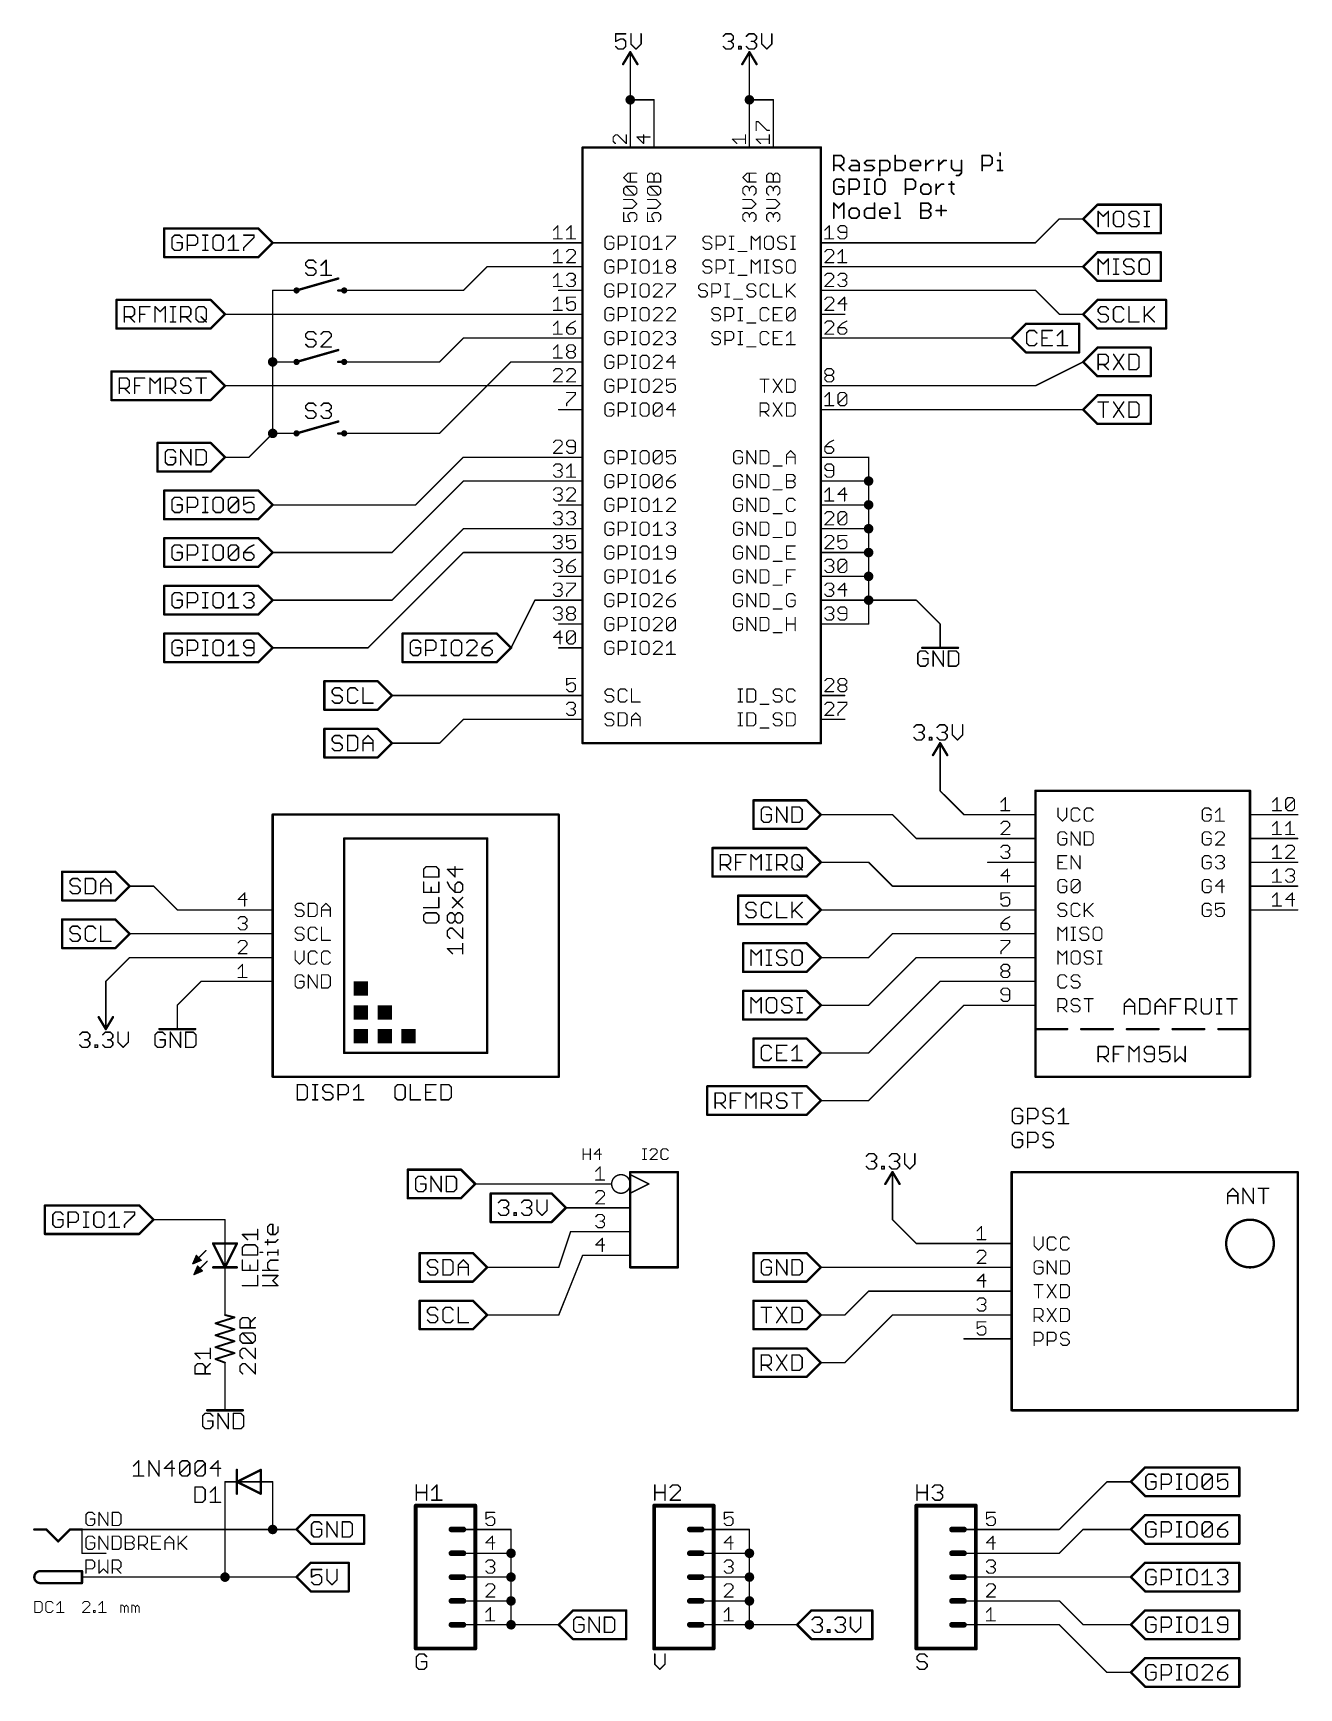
# Model space of a CAD drawing. Extents: x 2 to 137, y 1 to 177.
import ezdxf

# ---------------------------------------------------------------- set-up
doc = ezdxf.new("R2010")
doc.units = 0
for name, color, linetype in [('91', 94, 'CONTINUOUS'), ('94', 14, 'CONTINUOUS'), ('95', 250, 'CONTINUOUS'), ('96', 250, 'CONTINUOUS'), ('97', 250, 'CONTINUOUS')]:
    doc.layers.add(name, color=color, linetype=linetype)

# ---------------------------------------------------------------- blocks, each defined once
blk = doc.blocks.new('RECT')
blk.add_solid([(-0.5, -0.5), (0.5, -0.5), (-0.5, 0.5), (0.5, 0.5)])

msp = doc.modelspace()

# ---------------------------------------------------------------- linework, layer by layer
at = {"layer": '91', "const_width": 0.1524}
for points in [[(66.04, 170.18), (66.04, 172.72)], [(78.74, 172.72), (78.74, 170.18)], [(68.58, 170.18), (66.04, 170.18)], [(66.04, 170.18), (66.04, 167.64)], [(68.58, 167.64), (68.58, 170.18)], [(78.74, 170.18), (78.74, 167.64)], [(78.74, 170.18), (81.28, 170.18)], [(81.28, 170.18), (81.28, 167.64)], [(109.22, 154.94), (111.76, 157.48)], [(111.76, 157.48), (114.3, 157.48)], [(58.42, 154.94), (27.94, 154.94)], [(88.9, 154.94), (109.22, 154.94)], [(48.26, 149.86), (50.8, 152.4)], [(50.8, 152.4), (58.42, 152.4)], [(88.9, 152.4), (109.22, 152.4)], [(109.22, 152.4), (114.3, 152.4)], [(27.94, 149.86), (27.94, 142.24)], [(38.1, 149.86), (45.72, 149.86)], [(45.72, 149.86), (48.26, 149.86)], [(88.9, 149.86), (109.22, 149.86)], [(109.22, 149.86), (111.76, 147.32)], [(33.02, 147.32), (22.86, 147.32)], [(58.42, 147.32), (33.02, 147.32)], [(111.76, 147.32), (114.3, 147.32)], [(45.72, 142.24), (48.26, 144.78)], [(48.26, 144.78), (58.42, 144.78)], [(88.9, 144.78), (106.68, 144.78)], [(27.94, 142.24), (27.94, 134.62)], [(38.1, 142.24), (45.72, 142.24)], [(45.72, 134.62), (53.34, 142.24)], [(53.34, 142.24), (58.42, 142.24)], [(109.22, 139.7), (114.3, 142.24)], [(58.42, 139.7), (22.86, 139.7)], [(88.9, 139.7), (109.22, 139.7)], [(88.9, 137.16), (114.3, 137.16)], [(27.94, 134.62), (25.4, 132.08)], [(38.1, 134.62), (45.72, 134.62)], [(25.4, 132.08), (22.86, 132.08)], [(48.26, 132.08), (43.18, 127)], [(58.42, 132.08), (48.26, 132.08)], [(88.9, 132.08), (91.44, 132.08)], [(91.44, 132.08), (91.44, 129.54)], [(48.26, 129.54), (40.64, 121.92)], [(58.42, 129.54), (48.26, 129.54)], [(91.44, 129.54), (88.9, 129.54)], [(91.44, 129.54), (91.44, 127)], [(43.18, 127), (27.94, 127)], [(91.44, 127), (88.9, 127)], [(91.44, 127), (91.44, 124.46)], [(48.26, 124.46), (40.64, 116.84)], [(58.42, 124.46), (48.26, 124.46)], [(91.44, 124.46), (88.9, 124.46)], [(91.44, 124.46), (91.44, 121.92)], [(40.64, 121.92), (27.94, 121.92)], [(48.26, 121.92), (38.1, 111.76)], [(55.88, 121.92), (48.26, 121.92)], [(58.42, 121.92), (55.88, 121.92)], [(91.44, 121.92), (88.9, 121.92)], [(91.44, 121.92), (91.44, 119.38)], [(91.44, 119.38), (88.9, 119.38)], [(91.44, 119.38), (91.44, 116.84)], [(40.64, 116.84), (27.94, 116.84)], [(55.88, 116.84), (53.34, 111.76)], [(58.42, 116.84), (55.88, 116.84)], [(88.9, 116.84), (96.52, 116.84)], [(91.44, 116.84), (88.9, 116.84)], [(91.44, 116.84), (88.9, 116.84)], [(91.44, 116.84), (91.44, 114.3)], [(96.52, 116.84), (99.06, 114.3)], [(91.44, 114.3), (88.9, 114.3)], [(38.1, 111.76), (27.94, 111.76)], [(48.26, 106.68), (40.64, 106.68)], [(58.42, 106.68), (48.26, 106.68)], [(48.26, 104.14), (45.72, 101.6)], [(58.42, 104.14), (48.26, 104.14)], [(45.72, 101.6), (40.64, 101.6)], [(99.06, 96.52), (99.06, 99.06)], [(101.6, 93.98), (99.06, 96.52)], [(88.9, 93.98), (86.36, 93.98)], [(93.98, 93.98), (88.9, 93.98)], [(96.52, 91.44), (93.98, 93.98)], [(104.14, 93.98), (101.6, 93.98)], [(104.14, 91.44), (96.52, 91.44)], [(91.44, 88.9), (86.36, 88.9)], [(93.98, 86.36), (91.44, 88.9)], [(15.24, 86.36), (12.7, 86.36)], [(17.78, 83.82), (15.24, 86.36)], [(104.14, 86.36), (93.98, 86.36)], [(22.86, 83.82), (17.78, 83.82)], [(88.9, 83.82), (86.36, 83.82)], [(93.98, 83.82), (88.9, 83.82)], [(104.14, 83.82), (93.98, 83.82)], [(22.86, 81.28), (12.7, 81.28)], [(93.98, 81.28), (91.44, 78.74)], [(96.52, 81.28), (93.98, 81.28)], [(104.14, 81.28), (96.52, 81.28)], [(10.16, 76.2), (12.7, 78.74)], [(12.7, 78.74), (22.86, 78.74)], [(91.44, 78.74), (86.36, 78.74)], [(96.52, 78.74), (93.98, 76.2)], [(104.14, 78.74), (96.52, 78.74)], [(10.16, 73.66), (10.16, 76.2)], [(20.32, 76.2), (17.78, 73.66)], [(22.86, 76.2), (20.32, 76.2)], [(99.06, 76.2), (91.44, 68.58)], [(93.98, 76.2), (91.44, 73.66)], [(104.14, 76.2), (99.06, 76.2)], [(91.44, 73.66), (86.36, 73.66)], [(101.6, 73.66), (91.44, 63.5)], [(104.14, 73.66), (101.6, 73.66)], [(91.44, 68.58), (86.36, 68.58)], [(91.44, 63.5), (86.36, 63.5)], [(60.96, 54.61), (49.53, 54.61)], [(93.98, 50.8), (93.98, 53.34)], [(60.96, 52.07), (59.182, 52.07)], [(22.86, 50.8), (15.24, 50.8)], [(59.69, 49.53), (58.42, 45.72)], [(60.96, 49.53), (59.69, 49.53)], [(96.52, 48.26), (93.98, 50.8)], [(101.6, 48.26), (96.52, 48.26)], [(60.96, 46.99), (58.42, 40.64)], [(58.42, 45.72), (50.8, 45.72)], [(99.06, 45.72), (86.36, 45.72)], [(101.6, 45.72), (99.06, 45.72)], [(91.44, 43.18), (88.9, 40.64)], [(101.6, 43.18), (91.44, 43.18)], [(57.15, 40.64), (50.8, 40.64)], [(58.42, 40.64), (57.15, 40.64)], [(88.9, 40.64), (86.36, 40.64)], [(93.98, 40.64), (88.9, 35.56)], [(96.52, 40.64), (93.98, 40.64)], [(101.6, 40.64), (96.52, 40.64)], [(88.9, 35.56), (86.36, 35.56)], [(22.86, 12.7), (22.86, 22.86)], [(27.94, 22.86), (27.94, 17.78)], [(111.76, 17.78), (116.84, 22.86)], [(116.84, 22.86), (119.38, 22.86)], [(10.16, 17.78), (27.94, 17.78)], [(27.94, 17.78), (30.48, 17.78)], [(53.34, 17.78), (53.34, 15.24)], [(78.74, 17.78), (78.74, 15.24)], [(106.68, 17.78), (111.76, 17.78)], [(111.76, 15.24), (114.3, 17.78)], [(114.3, 17.78), (116.84, 17.78)], [(116.84, 17.78), (119.38, 17.78)], [(53.34, 12.7), (53.34, 15.24)], [(78.74, 15.24), (78.74, 12.7)], [(106.68, 15.24), (111.76, 15.24)], [(10.16, 12.7), (22.86, 12.7)], [(22.86, 12.7), (30.48, 12.7)], [(53.34, 12.7), (53.34, 10.16)], [(78.74, 12.7), (78.74, 10.16)], [(106.68, 12.7), (119.38, 12.7)], [(53.34, 10.16), (53.34, 7.62)], [(78.74, 10.16), (78.74, 7.62)], [(106.68, 10.16), (111.76, 10.16)], [(111.76, 10.16), (114.3, 7.62)], [(53.34, 7.62), (58.42, 7.62)], [(78.74, 7.62), (83.82, 7.62)], [(106.68, 7.62), (111.76, 7.62)], [(111.76, 7.62), (116.84, 2.54)], [(114.3, 7.62), (119.38, 7.62)], [(116.84, 2.54), (119.38, 2.54)]]:
    msp.add_lwpolyline(points, dxfattribs=at)
at = {"layer": '91'}
for points, const_width in [([(66.0781, 172.72, 1), (66.0019, 172.72)], 0.0762), ([(78.7781, 172.72, 1), (78.7019, 172.72)], 0.0762), ([(66.04, 169.926, 1), (66.04, 170.434, 1), (66.04, 169.926)], 0.508), ([(66.04, 170.2181, 1), (66.04, 170.1419)], 0.0762), ([(66.0781, 170.18, 1), (66.0019, 170.18)], 0.0762), ([(66.0019, 170.18, 1), (66.0781, 170.18)], 0.0762), ([(68.6181, 170.18, 1), (68.5419, 170.18)], 0.0762), ([(68.58, 170.1419, 1), (68.58, 170.2181)], 0.0762), ([(78.74, 169.926, 1), (78.74, 170.434, 1), (78.74, 169.926)], 0.508), ([(78.7781, 170.18, 1), (78.7019, 170.18)], 0.0762), ([(78.74, 170.2181, 1), (78.74, 170.1419)], 0.0762), ([(78.7019, 170.18, 1), (78.7781, 170.18)], 0.0762), ([(81.3181, 170.18, 1), (81.2419, 170.18)], 0.0762), ([(81.28, 170.1419, 1), (81.28, 170.2181)], 0.0762), ([(66.0019, 167.64, 1), (66.0781, 167.64)], 0.0762), ([(68.5419, 167.64, 1), (68.6181, 167.64)], 0.0762), ([(78.7019, 167.64, 1), (78.7781, 167.64)], 0.0762), ([(81.2419, 167.64, 1), (81.3181, 167.64)], 0.0762), ([(111.76, 157.5181, 1), (111.76, 157.4419)], 0.0762), ([(111.7869, 157.4531, 1), (111.7331, 157.5069)], 0.0762), ([(114.3, 157.4419, 1), (114.3, 157.5181)], 0.0762), ([(27.94, 154.9781, 1), (27.94, 154.9019)], 0.0762), ([(58.42, 154.9019, 1), (58.42, 154.9781)], 0.0762), ([(88.9, 154.9781, 1), (88.9, 154.9019)], 0.0762), ([(109.1931, 154.9669, 1), (109.2469, 154.9131)], 0.0762), ([(109.22, 154.9019, 1), (109.22, 154.9781)], 0.0762), ([(50.8, 152.4381, 1), (50.8, 152.3619)], 0.0762), ([(50.8269, 152.3731, 1), (50.7731, 152.4269)], 0.0762), ([(58.42, 152.3619, 1), (58.42, 152.4381)], 0.0762), ([(88.9, 152.4381, 1), (88.9, 152.3619)], 0.0762), ([(109.22, 152.4381, 1), (109.22, 152.3619)], 0.0762), ([(109.22, 152.3619, 1), (109.22, 152.4381)], 0.0762), ([(114.3, 152.3619, 1), (114.3, 152.4381)], 0.0762), ([(27.9781, 149.86, 1), (27.9019, 149.86)], 0.0762), ([(38.1, 149.8981, 1), (38.1, 149.8219)], 0.0762), ([(45.72, 149.8981, 1), (45.72, 149.8219)], 0.0762), ([(45.72, 149.8219, 1), (45.72, 149.8981)], 0.0762), ([(48.2331, 149.8869, 1), (48.2869, 149.8331)], 0.0762), ([(48.26, 149.8219, 1), (48.26, 149.8981)], 0.0762), ([(88.9, 149.8981, 1), (88.9, 149.8219)], 0.0762), ([(109.2469, 149.8869, 1), (109.1931, 149.8331)], 0.0762), ([(109.22, 149.8219, 1), (109.22, 149.8981)], 0.0762), ([(22.86, 147.3581, 1), (22.86, 147.2819)], 0.0762), ([(33.02, 147.3581, 1), (33.02, 147.2819)], 0.0762), ([(33.02, 147.2819, 1), (33.02, 147.3581)], 0.0762), ([(58.42, 147.2819, 1), (58.42, 147.3581)], 0.0762), ([(111.76, 147.3581, 1), (111.76, 147.2819)], 0.0762), ([(111.7331, 147.2931, 1), (111.7869, 147.3469)], 0.0762), ([(114.3, 147.2819, 1), (114.3, 147.3581)], 0.0762), ([(48.26, 144.8181, 1), (48.26, 144.7419)], 0.0762), ([(48.2869, 144.7531, 1), (48.2331, 144.8069)], 0.0762), ([(58.42, 144.7419, 1), (58.42, 144.8181)], 0.0762), ([(88.9, 144.8181, 1), (88.9, 144.7419)], 0.0762), ([(106.68, 144.7419, 1), (106.68, 144.8181)], 0.0762), ([(27.94, 141.986, 1), (27.94, 142.494, 1), (27.94, 141.986)], 0.508), ([(27.9781, 142.24, 1), (27.9019, 142.24)], 0.0762), ([(27.9019, 142.24, 1), (27.9781, 142.24)], 0.0762), ([(38.1, 142.2781, 1), (38.1, 142.2019)], 0.0762), ([(45.6931, 142.2669, 1), (45.7469, 142.2131)], 0.0762), ([(45.72, 142.2019, 1), (45.72, 142.2781)], 0.0762), ([(53.34, 142.2781, 1), (53.34, 142.2019)], 0.0762), ([(53.3669, 142.2131, 1), (53.3131, 142.2669)], 0.0762), ([(58.42, 142.2019, 1), (58.42, 142.2781)], 0.0762), ([(114.317, 142.2059, 1), (114.283, 142.2741)], 0.0762), ([(22.86, 139.7381, 1), (22.86, 139.6619)], 0.0762), ([(58.42, 139.6619, 1), (58.42, 139.7381)], 0.0762), ([(88.9, 139.7381, 1), (88.9, 139.6619)], 0.0762), ([(109.203, 139.7341, 1), (109.237, 139.6659)], 0.0762), ([(109.22, 139.6619, 1), (109.22, 139.7381)], 0.0762), ([(88.9, 137.1981, 1), (88.9, 137.1219)], 0.0762), ([(114.3, 137.1219, 1), (114.3, 137.1981)], 0.0762), ([(27.94, 134.366, 1), (27.94, 134.874, 1), (27.94, 134.366)], 0.508), ([(27.9019, 134.62, 1), (27.9781, 134.62)], 0.0762), ([(27.9669, 134.5931, 1), (27.9131, 134.6469)], 0.0762), ([(38.1, 134.6581, 1), (38.1, 134.5819)], 0.0762), ([(45.6931, 134.6469, 1), (45.7469, 134.5931)], 0.0762), ([(45.72, 134.5819, 1), (45.72, 134.6581)], 0.0762), ([(22.86, 132.1181, 1), (22.86, 132.0419)], 0.0762), ([(25.3731, 132.1069, 1), (25.4269, 132.0531)], 0.0762), ([(25.4, 132.0419, 1), (25.4, 132.1181)], 0.0762), ([(48.26, 132.1181, 1), (48.26, 132.0419)], 0.0762), ([(48.2869, 132.0531, 1), (48.2331, 132.1069)], 0.0762), ([(58.42, 132.0419, 1), (58.42, 132.1181)], 0.0762), ([(88.9, 132.1181, 1), (88.9, 132.0419)], 0.0762), ([(91.4781, 132.08, 1), (91.4019, 132.08)], 0.0762), ([(91.44, 132.0419, 1), (91.44, 132.1181)], 0.0762), ([(48.26, 129.5781, 1), (48.26, 129.5019)], 0.0762), ([(48.2869, 129.5131, 1), (48.2331, 129.5669)], 0.0762), ([(58.42, 129.5019, 1), (58.42, 129.5781)], 0.0762), ([(88.9, 129.5781, 1), (88.9, 129.5019)], 0.0762), ([(91.44, 129.286, 1), (91.44, 129.794, 1), (91.44, 129.286)], 0.508), ([(91.4781, 129.54, 1), (91.4019, 129.54)], 0.0762), ([(91.4019, 129.54, 1), (91.4781, 129.54)], 0.0762), ([(91.44, 129.5019, 1), (91.44, 129.5781)], 0.0762), ([(27.94, 127.0381, 1), (27.94, 126.9619)], 0.0762), ([(43.1531, 127.0269, 1), (43.2069, 126.9731)], 0.0762), ([(43.18, 126.9619, 1), (43.18, 127.0381)], 0.0762), ([(88.9, 127.0381, 1), (88.9, 126.9619)], 0.0762), ([(91.44, 126.746, 1), (91.44, 127.254, 1), (91.44, 126.746)], 0.508), ([(91.4781, 127, 1), (91.4019, 127)], 0.0762), ([(91.4019, 127, 1), (91.4781, 127)], 0.0762), ([(91.44, 126.9619, 1), (91.44, 127.0381)], 0.0762), ([(48.26, 124.4981, 1), (48.26, 124.4219)], 0.0762), ([(48.2869, 124.4331, 1), (48.2331, 124.4869)], 0.0762), ([(58.42, 124.4219, 1), (58.42, 124.4981)], 0.0762), ([(88.9, 124.4981, 1), (88.9, 124.4219)], 0.0762), ([(91.44, 124.206, 1), (91.44, 124.714, 1), (91.44, 124.206)], 0.508), ([(91.4781, 124.46, 1), (91.4019, 124.46)], 0.0762), ([(91.4019, 124.46, 1), (91.4781, 124.46)], 0.0762), ([(91.44, 124.4219, 1), (91.44, 124.4981)], 0.0762), ([(27.94, 121.9581, 1), (27.94, 121.8819)], 0.0762), ([(40.6131, 121.9469, 1), (40.6669, 121.8931)], 0.0762), ([(40.64, 121.8819, 1), (40.64, 121.9581)], 0.0762), ([(48.26, 121.9581, 1), (48.26, 121.8819)], 0.0762), ([(48.2869, 121.8931, 1), (48.2331, 121.9469)], 0.0762), ([(55.88, 121.9581, 1), (55.88, 121.8819)], 0.0762), ([(55.88, 121.8819, 1), (55.88, 121.9581)], 0.0762), ([(58.42, 121.8819, 1), (58.42, 121.9581)], 0.0762), ([(88.9, 121.9581, 1), (88.9, 121.8819)], 0.0762), ([(91.44, 121.666, 1), (91.44, 122.174, 1), (91.44, 121.666)], 0.508), ([(91.4781, 121.92, 1), (91.4019, 121.92)], 0.0762), ([(91.4019, 121.92, 1), (91.4781, 121.92)], 0.0762), ([(91.44, 121.8819, 1), (91.44, 121.9581)], 0.0762), ([(88.9, 119.4181, 1), (88.9, 119.3419)], 0.0762), ([(91.44, 119.126, 1), (91.44, 119.634, 1), (91.44, 119.126)], 0.508), ([(91.4781, 119.38, 1), (91.4019, 119.38)], 0.0762), ([(91.4019, 119.38, 1), (91.4781, 119.38)], 0.0762), ([(91.44, 119.3419, 1), (91.44, 119.4181)], 0.0762), ([(27.94, 116.8781, 1), (27.94, 116.8019)], 0.0762), ([(40.6131, 116.8669, 1), (40.6669, 116.8131)], 0.0762), ([(40.64, 116.8019, 1), (40.64, 116.8781)], 0.0762), ([(55.88, 116.8781, 1), (55.88, 116.8019)], 0.0762), ([(55.9141, 116.823, 1), (55.8459, 116.857)], 0.0762), ([(58.42, 116.8019, 1), (58.42, 116.8781)], 0.0762), ([(88.9, 116.8781, 1), (88.9, 116.8019)], 0.0762), ([(88.9, 116.8781, 1), (88.9, 116.8019)], 0.0762), ([(88.9, 116.8781, 1), (88.9, 116.8019)], 0.0762), ([(91.44, 116.586, 1), (91.44, 117.094, 1), (91.44, 116.586)], 0.508), ([(91.4781, 116.84, 1), (91.4019, 116.84)], 0.0762), ([(91.4019, 116.84, 1), (91.4781, 116.84)], 0.0762), ([(91.44, 116.8019, 1), (91.44, 116.8781)], 0.0762), ([(91.44, 116.8019, 1), (91.44, 116.8781)], 0.0762), ([(96.5469, 116.8669, 1), (96.4931, 116.8131)], 0.0762), ([(96.52, 116.8019, 1), (96.52, 116.8781)], 0.0762), ([(88.9, 114.3381, 1), (88.9, 114.2619)], 0.0762), ([(91.4019, 114.3, 1), (91.4781, 114.3)], 0.0762), ([(91.44, 114.2619, 1), (91.44, 114.3381)], 0.0762), ([(99.0331, 114.2731, 1), (99.0869, 114.3269)], 0.0762), ([(27.94, 111.7981, 1), (27.94, 111.7219)], 0.0762), ([(38.0731, 111.7869, 1), (38.1269, 111.7331)], 0.0762), ([(38.1, 111.7219, 1), (38.1, 111.7981)], 0.0762), ([(53.3059, 111.777, 1), (53.3741, 111.743)], 0.0762), ([(40.64, 106.7181, 1), (40.64, 106.6419)], 0.0762), ([(48.26, 106.7181, 1), (48.26, 106.6419)], 0.0762), ([(48.26, 106.6419, 1), (48.26, 106.7181)], 0.0762), ([(58.42, 106.6419, 1), (58.42, 106.7181)], 0.0762), ([(48.26, 104.1781, 1), (48.26, 104.1019)], 0.0762), ([(48.2869, 104.1131, 1), (48.2331, 104.1669)], 0.0762), ([(58.42, 104.1019, 1), (58.42, 104.1781)], 0.0762), ([(40.64, 101.6381, 1), (40.64, 101.5619)], 0.0762), ([(45.6931, 101.6269, 1), (45.7469, 101.5731)], 0.0762), ([(45.72, 101.5619, 1), (45.72, 101.6381)], 0.0762), ([(99.0981, 99.06, 1), (99.0219, 99.06)], 0.0762), ([(99.0219, 96.52, 1), (99.0981, 96.52)], 0.0762), ([(99.0869, 96.5469, 1), (99.0331, 96.4931)], 0.0762), ([(86.36, 94.0181, 1), (86.36, 93.9419)], 0.0762), ([(88.9, 94.0181, 1), (88.9, 93.9419)], 0.0762), ([(88.9, 93.9419, 1), (88.9, 94.0181)], 0.0762), ([(94.0069, 94.0069, 1), (93.9531, 93.9531)], 0.0762), ([(93.98, 93.9419, 1), (93.98, 94.0181)], 0.0762), ([(101.6, 94.0181, 1), (101.6, 93.9419)], 0.0762), ([(101.5731, 93.9531, 1), (101.6269, 94.0069)], 0.0762), ([(104.14, 93.9419, 1), (104.14, 94.0181)], 0.0762), ([(96.52, 91.4781, 1), (96.52, 91.4019)], 0.0762), ([(96.4931, 91.4131, 1), (96.5469, 91.4669)], 0.0762), ([(104.14, 91.4019, 1), (104.14, 91.4781)], 0.0762), ([(86.36, 88.9381, 1), (86.36, 88.8619)], 0.0762), ([(91.4669, 88.9269, 1), (91.4131, 88.8731)], 0.0762), ([(91.44, 88.8619, 1), (91.44, 88.9381)], 0.0762), ([(12.7, 86.3981, 1), (12.7, 86.3219)], 0.0762), ([(15.2669, 86.3869, 1), (15.2131, 86.3331)], 0.0762), ([(15.24, 86.3219, 1), (15.24, 86.3981)], 0.0762), ([(93.98, 86.3981, 1), (93.98, 86.3219)], 0.0762), ([(93.9531, 86.3331, 1), (94.0069, 86.3869)], 0.0762), ([(104.14, 86.3219, 1), (104.14, 86.3981)], 0.0762), ([(17.78, 83.8581, 1), (17.78, 83.7819)], 0.0762), ([(17.7531, 83.7931, 1), (17.8069, 83.8469)], 0.0762), ([(22.86, 83.7819, 1), (22.86, 83.8581)], 0.0762), ([(86.36, 83.8581, 1), (86.36, 83.7819)], 0.0762), ([(88.9, 83.8581, 1), (88.9, 83.7819)], 0.0762), ([(88.9, 83.7819, 1), (88.9, 83.8581)], 0.0762), ([(93.98, 83.8581, 1), (93.98, 83.7819)], 0.0762), ([(93.98, 83.7819, 1), (93.98, 83.8581)], 0.0762), ([(104.14, 83.7819, 1), (104.14, 83.8581)], 0.0762), ([(12.7, 81.3181, 1), (12.7, 81.2419)], 0.0762), ([(22.86, 81.2419, 1), (22.86, 81.3181)], 0.0762), ([(93.98, 81.3181, 1), (93.98, 81.2419)], 0.0762), ([(94.0069, 81.2531, 1), (93.9531, 81.3069)], 0.0762), ([(96.52, 81.3181, 1), (96.52, 81.2419)], 0.0762), ([(96.52, 81.2419, 1), (96.52, 81.3181)], 0.0762), ([(104.14, 81.2419, 1), (104.14, 81.3181)], 0.0762), ([(12.7, 78.7781, 1), (12.7, 78.7019)], 0.0762), ([(12.7269, 78.7131, 1), (12.6731, 78.7669)], 0.0762), ([(22.86, 78.7019, 1), (22.86, 78.7781)], 0.0762), ([(86.36, 78.7781, 1), (86.36, 78.7019)], 0.0762), ([(91.4131, 78.7669, 1), (91.4669, 78.7131)], 0.0762), ([(91.44, 78.7019, 1), (91.44, 78.7781)], 0.0762), ([(96.52, 78.7781, 1), (96.52, 78.7019)], 0.0762), ([(96.5469, 78.7131, 1), (96.4931, 78.7669)], 0.0762), ([(104.14, 78.7019, 1), (104.14, 78.7781)], 0.0762), ([(10.1981, 76.2, 1), (10.1219, 76.2)], 0.0762), ([(10.1331, 76.2269, 1), (10.1869, 76.1731)], 0.0762), ([(20.32, 76.2381, 1), (20.32, 76.1619)], 0.0762), ([(20.3469, 76.1731, 1), (20.2931, 76.2269)], 0.0762), ([(22.86, 76.1619, 1), (22.86, 76.2381)], 0.0762), ([(93.9531, 76.2269, 1), (94.0069, 76.1731)], 0.0762), ([(94.0069, 76.1731, 1), (93.9531, 76.2269)], 0.0762), ([(99.06, 76.2381, 1), (99.06, 76.1619)], 0.0762), ([(99.0869, 76.1731, 1), (99.0331, 76.2269)], 0.0762), ([(104.14, 76.1619, 1), (104.14, 76.2381)], 0.0762), ([(10.1219, 73.66, 1), (10.1981, 73.66)], 0.0762), ([(17.7531, 73.6869, 1), (17.8069, 73.6331)], 0.0762), ([(86.36, 73.6981, 1), (86.36, 73.6219)], 0.0762), ([(91.4131, 73.6869, 1), (91.4669, 73.6331)], 0.0762), ([(91.44, 73.6219, 1), (91.44, 73.6981)], 0.0762), ([(101.6, 73.6981, 1), (101.6, 73.6219)], 0.0762), ([(101.6269, 73.6331, 1), (101.5731, 73.6869)], 0.0762), ([(104.14, 73.6219, 1), (104.14, 73.6981)], 0.0762), ([(86.36, 68.6181, 1), (86.36, 68.5419)], 0.0762), ([(91.4131, 68.6069, 1), (91.4669, 68.5531)], 0.0762), ([(91.44, 68.5419, 1), (91.44, 68.6181)], 0.0762), ([(86.36, 63.5381, 1), (86.36, 63.4619)], 0.0762), ([(91.4131, 63.5269, 1), (91.4669, 63.4731)], 0.0762), ([(91.44, 63.4619, 1), (91.44, 63.5381)], 0.0762), ([(49.53, 54.6481, 1), (49.53, 54.5719)], 0.0762), ([(60.96, 54.5719, 1), (60.96, 54.6481)], 0.0762), ([(94.0181, 53.34, 1), (93.9419, 53.34)], 0.0762), ([(59.182, 52.1081, 1), (59.182, 52.0319)], 0.0762), ([(60.96, 52.0319, 1), (60.96, 52.1081)], 0.0762), ([(15.24, 50.8381, 1), (15.24, 50.7619)], 0.0762), ([(22.86, 50.7619, 1), (22.86, 50.8381)], 0.0762), ([(59.69, 49.5681, 1), (59.69, 49.4919)], 0.0762), ([(59.7261, 49.518, 1), (59.6539, 49.542)], 0.0762), ([(60.96, 49.4919, 1), (60.96, 49.5681)], 0.0762), ([(93.9419, 50.8, 1), (94.0181, 50.8)], 0.0762), ([(94.0069, 50.8269, 1), (93.9531, 50.7731)], 0.0762), ([(96.52, 48.2981, 1), (96.52, 48.2219)], 0.0762), ([(96.4931, 48.2331, 1), (96.5469, 48.2869)], 0.0762), ([(101.6, 48.2219, 1), (101.6, 48.2981)], 0.0762), ([(60.9954, 46.9759, 1), (60.9246, 47.0041)], 0.0762), ([(50.8, 45.7581, 1), (50.8, 45.6819)], 0.0762), ([(58.3839, 45.732, 1), (58.4561, 45.708)], 0.0762), ([(58.42, 45.6819, 1), (58.42, 45.7581)], 0.0762), ([(86.36, 45.7581, 1), (86.36, 45.6819)], 0.0762), ([(99.06, 45.7581, 1), (99.06, 45.6819)], 0.0762), ([(99.06, 45.6819, 1), (99.06, 45.7581)], 0.0762), ([(101.6, 45.6819, 1), (101.6, 45.7581)], 0.0762), ([(91.44, 43.2181, 1), (91.44, 43.1419)], 0.0762), ([(91.4669, 43.1531, 1), (91.4131, 43.2069)], 0.0762), ([(101.6, 43.1419, 1), (101.6, 43.2181)], 0.0762), ([(50.8, 40.6781, 1), (50.8, 40.6019)], 0.0762), ([(57.15, 40.6781, 1), (57.15, 40.6019)], 0.0762), ([(57.15, 40.6019, 1), (57.15, 40.6781)], 0.0762), ([(58.3846, 40.6541, 1), (58.4554, 40.6259)], 0.0762), ([(58.42, 40.6019, 1), (58.42, 40.6781)], 0.0762), ([(86.36, 40.6781, 1), (86.36, 40.6019)], 0.0762), ([(88.8731, 40.6669, 1), (88.9269, 40.6131)], 0.0762), ([(88.9, 40.6019, 1), (88.9, 40.6781)], 0.0762), ([(93.98, 40.6781, 1), (93.98, 40.6019)], 0.0762), ([(94.0069, 40.6131, 1), (93.9531, 40.6669)], 0.0762), ([(96.52, 40.6781, 1), (96.52, 40.6019)], 0.0762), ([(96.52, 40.6019, 1), (96.52, 40.6781)], 0.0762), ([(101.6, 40.6019, 1), (101.6, 40.6781)], 0.0762), ([(86.36, 35.5981, 1), (86.36, 35.5219)], 0.0762), ([(88.8731, 35.5869, 1), (88.9269, 35.5331)], 0.0762), ([(88.9, 35.5219, 1), (88.9, 35.5981)], 0.0762), ([(22.8981, 22.86, 1), (22.8219, 22.86)], 0.0762), ([(27.9781, 22.86, 1), (27.9019, 22.86)], 0.0762), ([(116.84, 22.8981, 1), (116.84, 22.8219)], 0.0762), ([(116.8669, 22.8331, 1), (116.8131, 22.8869)], 0.0762), ([(119.38, 22.8219, 1), (119.38, 22.8981)], 0.0762), ([(10.16, 17.8181, 1), (10.16, 17.7419)], 0.0762), ([(27.94, 17.526, 1), (27.94, 18.034, 1), (27.94, 17.526)], 0.508), ([(27.94, 17.8181, 1), (27.94, 17.7419)], 0.0762), ([(27.9019, 17.78, 1), (27.9781, 17.78)], 0.0762), ([(27.94, 17.7419, 1), (27.94, 17.8181)], 0.0762), ([(30.48, 17.7419, 1), (30.48, 17.8181)], 0.0762), ([(53.3781, 17.78, 1), (53.3019, 17.78)], 0.0762), ([(78.7781, 17.78, 1), (78.7019, 17.78)], 0.0762), ([(106.68, 17.8181, 1), (106.68, 17.7419)], 0.0762), ([(111.7331, 17.8069, 1), (111.7869, 17.7531)], 0.0762), ([(111.76, 17.7419, 1), (111.76, 17.8181)], 0.0762), ([(114.3, 17.8181, 1), (114.3, 17.7419)], 0.0762), ([(114.3269, 17.7531, 1), (114.2731, 17.8069)], 0.0762), ([(116.84, 17.8181, 1), (116.84, 17.7419)], 0.0762), ([(116.84, 17.7419, 1), (116.84, 17.8181)], 0.0762), ([(119.38, 17.7419, 1), (119.38, 17.8181)], 0.0762), ([(53.34, 14.986, 1), (53.34, 15.494, 1), (53.34, 14.986)], 0.508), ([(53.3781, 15.24, 1), (53.3019, 15.24)], 0.0762), ([(53.3019, 15.24, 1), (53.3781, 15.24)], 0.0762), ([(78.74, 14.986, 1), (78.74, 15.494, 1), (78.74, 14.986)], 0.508), ([(78.7781, 15.24, 1), (78.7019, 15.24)], 0.0762), ([(78.7019, 15.24, 1), (78.7781, 15.24)], 0.0762), ([(106.68, 15.2781, 1), (106.68, 15.2019)], 0.0762), ([(111.7331, 15.2669, 1), (111.7869, 15.2131)], 0.0762), ([(111.76, 15.2019, 1), (111.76, 15.2781)], 0.0762), ([(10.16, 12.7381, 1), (10.16, 12.6619)], 0.0762), ([(22.86, 12.446, 1), (22.86, 12.954, 1), (22.86, 12.446)], 0.508), ([(22.86, 12.7381, 1), (22.86, 12.6619)], 0.0762), ([(22.8219, 12.7, 1), (22.8981, 12.7)], 0.0762), ([(22.86, 12.6619, 1), (22.86, 12.7381)], 0.0762), ([(30.48, 12.6619, 1), (30.48, 12.7381)], 0.0762), ([(53.34, 12.446, 1), (53.34, 12.954, 1), (53.34, 12.446)], 0.508), ([(53.3781, 12.7, 1), (53.3019, 12.7)], 0.0762), ([(53.3019, 12.7, 1), (53.3781, 12.7)], 0.0762), ([(78.74, 12.446, 1), (78.74, 12.954, 1), (78.74, 12.446)], 0.508), ([(78.7781, 12.7, 1), (78.7019, 12.7)], 0.0762), ([(78.7019, 12.7, 1), (78.7781, 12.7)], 0.0762), ([(106.68, 12.7381, 1), (106.68, 12.6619)], 0.0762), ([(119.38, 12.6619, 1), (119.38, 12.7381)], 0.0762), ([(53.34, 9.906, 1), (53.34, 10.414, 1), (53.34, 9.906)], 0.508), ([(78.74, 9.906, 1), (78.74, 10.414, 1), (78.74, 9.906)], 0.508), ([(53.3781, 10.16, 1), (53.3019, 10.16)], 0.0762), ([(53.3019, 10.16, 1), (53.3781, 10.16)], 0.0762), ([(78.7781, 10.16, 1), (78.7019, 10.16)], 0.0762), ([(78.7019, 10.16, 1), (78.7781, 10.16)], 0.0762), ([(106.68, 10.1981, 1), (106.68, 10.1219)], 0.0762), ([(111.7869, 10.1869, 1), (111.7331, 10.1331)], 0.0762), ([(111.76, 10.1219, 1), (111.76, 10.1981)], 0.0762), ([(53.34, 7.366, 1), (53.34, 7.874, 1), (53.34, 7.366)], 0.508), ([(53.34, 7.6581, 1), (53.34, 7.5819)], 0.0762), ([(53.3019, 7.62, 1), (53.3781, 7.62)], 0.0762), ([(58.42, 7.5819, 1), (58.42, 7.6581)], 0.0762), ([(78.74, 7.366, 1), (78.74, 7.874, 1), (78.74, 7.366)], 0.508), ([(78.74, 7.6581, 1), (78.74, 7.5819)], 0.0762), ([(78.7019, 7.62, 1), (78.7781, 7.62)], 0.0762), ([(83.82, 7.5819, 1), (83.82, 7.6581)], 0.0762), ([(106.68, 7.6581, 1), (106.68, 7.5819)], 0.0762), ([(111.7869, 7.6469, 1), (111.7331, 7.5931)], 0.0762), ([(111.76, 7.5819, 1), (111.76, 7.6581)], 0.0762), ([(114.3, 7.6581, 1), (114.3, 7.5819)], 0.0762), ([(114.2731, 7.5931, 1), (114.3269, 7.6469)], 0.0762), ([(119.38, 7.5819, 1), (119.38, 7.6581)], 0.0762), ([(116.84, 2.5781, 1), (116.84, 2.5019)], 0.0762), ([(116.8131, 2.5131, 1), (116.8669, 2.5669)], 0.0762), ([(119.38, 2.5019, 1), (119.38, 2.5781)], 0.0762)]:
    msp.add_lwpolyline(points, format="xyb", dxfattribs=dict(at, const_width=const_width))
at = {"layer": '94'}
for points, const_width in [([(66.04, 175.26), (65.278, 173.99)], 0.254), ([(66.802, 173.99), (66.04, 175.26)], 0.254), ([(66.04, 172.72), (66.04, 175.26)], 0.1524), ([(78.74, 175.26), (77.978, 173.99)], 0.254), ([(79.502, 173.99), (78.74, 175.26)], 0.254), ([(78.74, 172.72), (78.74, 175.26)], 0.1524), ([(66.04, 167.64), (66.04, 165.1)], 0.1524), ([(68.58, 167.64), (68.58, 165.1)], 0.1524), ([(78.74, 167.64), (78.74, 165.1)], 0.1524), ([(81.28, 167.64), (81.28, 165.1)], 0.1524), ([(60.96, 165.1), (86.36, 165.1)], 0.254), ([(60.96, 101.6), (60.96, 165.1)], 0.254), ([(86.36, 165.1), (86.36, 101.6)], 0.254), ([(58.42, 154.94), (60.96, 154.94)], 0.1524), ([(88.9, 154.94), (86.36, 154.94)], 0.1524), ([(58.42, 152.4), (60.96, 152.4)], 0.1524), ([(88.9, 152.4), (86.36, 152.4)], 0.1524), ([(30.48, 149.86), (34.925, 151.13)], 0.254), ([(34.925, 149.86), (35.56, 149.86)], 0.254), ([(27.94, 149.86), (30.48, 149.86)], 0.1524), ([(38.1, 149.86), (35.56, 149.86)], 0.1524), ([(58.42, 149.86), (60.96, 149.86)], 0.1524), ([(88.9, 149.86), (86.36, 149.86)], 0.1524), ([(58.42, 147.32), (60.96, 147.32)], 0.1524), ([(88.9, 147.32), (86.36, 147.32)], 0.1524), ([(58.42, 144.78), (60.96, 144.78)], 0.1524), ([(88.9, 144.78), (86.36, 144.78)], 0.1524), ([(30.48, 142.24), (34.925, 143.51)], 0.254), ([(27.94, 142.24), (30.48, 142.24)], 0.1524), ([(34.925, 142.24), (35.56, 142.24)], 0.254), ([(38.1, 142.24), (35.56, 142.24)], 0.1524), ([(58.42, 142.24), (60.96, 142.24)], 0.1524), ([(58.42, 139.7), (60.96, 139.7)], 0.1524), ([(88.9, 139.7), (86.36, 139.7)], 0.1524), ([(30.48, 134.62), (34.925, 135.89)], 0.254), ([(58.42, 137.16), (60.96, 137.16)], 0.1524), ([(88.9, 137.16), (86.36, 137.16)], 0.1524), ([(27.94, 134.62), (30.48, 134.62)], 0.1524), ([(34.925, 134.62), (35.56, 134.62)], 0.254), ([(38.1, 134.62), (35.56, 134.62)], 0.1524), ([(58.42, 132.08), (60.96, 132.08)], 0.1524), ([(88.9, 132.08), (86.36, 132.08)], 0.1524), ([(58.42, 129.54), (60.96, 129.54)], 0.1524), ([(88.9, 129.54), (86.36, 129.54)], 0.1524), ([(58.42, 127), (60.96, 127)], 0.1524), ([(88.9, 127), (86.36, 127)], 0.1524), ([(58.42, 124.46), (60.96, 124.46)], 0.1524), ([(88.9, 124.46), (86.36, 124.46)], 0.1524), ([(58.42, 121.92), (60.96, 121.92)], 0.1524), ([(88.9, 121.92), (86.36, 121.92)], 0.1524), ([(58.42, 119.38), (60.96, 119.38)], 0.1524), ([(88.9, 119.38), (86.36, 119.38)], 0.1524), ([(58.42, 116.84), (60.96, 116.84)], 0.1524), ([(88.9, 116.84), (86.36, 116.84)], 0.1524), ([(58.42, 114.3), (60.96, 114.3)], 0.1524), ([(88.9, 114.3), (86.36, 114.3)], 0.1524), ([(99.06, 114.3), (99.06, 111.76)], 0.1524), ([(58.42, 111.76), (60.96, 111.76)], 0.1524), ([(97.155, 111.76), (100.965, 111.76)], 0.254), ([(58.42, 106.68), (60.96, 106.68)], 0.1524), ([(88.9, 106.68), (86.36, 106.68)], 0.1524), ([(58.42, 104.14), (60.96, 104.14)], 0.1524), ([(88.9, 104.14), (86.36, 104.14)], 0.1524), ([(86.36, 101.6), (60.96, 101.6)], 0.254), ([(99.06, 101.6), (98.298, 100.33)], 0.254), ([(99.822, 100.33), (99.06, 101.6)], 0.254), ([(99.06, 99.06), (99.06, 101.6)], 0.1524), ([(132.08, 96.52), (109.22, 96.52)], 0.254), ([(109.22, 96.52), (109.22, 71.12)], 0.254), ([(132.08, 71.12), (132.08, 96.52)], 0.254), ([(27.94, 66.04), (27.94, 93.98)], 0.254), ([(27.94, 93.98), (58.42, 93.98)], 0.254), ([(58.42, 93.98), (58.42, 66.04)], 0.254), ([(104.14, 93.98), (109.22, 93.98)], 0.1524), ([(137.16, 93.98), (132.08, 93.98)], 0.1524), ([(35.56, 68.58), (35.56, 91.44)], 0.254), ([(35.56, 91.44), (50.8, 91.44)], 0.254), ([(50.8, 91.44), (50.8, 68.58)], 0.254), ([(104.14, 91.44), (109.22, 91.44)], 0.1524), ([(137.16, 91.44), (132.08, 91.44)], 0.1524), ([(44.288, 88.4237), (44.0168, 88.1525)], 0.1524), ([(44.0168, 88.1525), (44.0168, 87.339)], 0.1524), ([(45.3726, 88.4237), (44.288, 88.4237)], 0.1524), ([(45.6438, 88.1525), (45.3726, 88.4237)], 0.1524), ([(45.6438, 87.339), (45.6438, 88.1525)], 0.1524), ([(48.1838, 88.1525), (46.5568, 88.1525)], 0.1524), ([(46.5568, 88.1525), (47.3703, 87.339)], 0.1524), ([(47.3703, 87.339), (47.3703, 88.4237)], 0.1524), ([(104.14, 88.9), (109.22, 88.9)], 0.1524), ([(137.16, 88.9), (132.08, 88.9)], 0.1524), ([(44.0168, 87.339), (45.6438, 87.339)], 0.1524), ([(44.0168, 86.7865), (44.0168, 85.7019)], 0.1524), ([(45.6438, 85.7019), (45.6438, 86.7865)], 0.1524), ([(46.5568, 86.7865), (46.828, 86.2442)], 0.1524), ([(47.6415, 86.7865), (47.3703, 86.5154)], 0.1524), ([(47.3703, 86.5154), (47.3703, 85.7019)], 0.1524), ([(47.9126, 86.7865), (47.6415, 86.7865)], 0.1524), ([(48.1838, 86.5154), (47.9126, 86.7865)], 0.1524), ([(48.1838, 85.973), (48.1838, 86.5154)], 0.1524), ([(44.0168, 85.7019), (45.6438, 85.7019)], 0.1524), ([(44.8303, 85.7019), (44.8303, 86.2442)], 0.1524), ([(45.6438, 84.0647), (45.6438, 85.1494)], 0.1524), ([(46.828, 86.2442), (47.3703, 85.7019)], 0.1524), ([(47.0991, 84.0647), (48.1838, 85.1494)], 0.1524), ([(48.1838, 84.0647), (47.0991, 85.1494)], 0.1524), ([(47.3703, 85.7019), (47.9126, 85.7019)], 0.1524), ([(47.9126, 85.7019), (48.1838, 85.973)], 0.1524), ([(104.14, 86.36), (109.22, 86.36)], 0.1524), ([(137.16, 86.36), (132.08, 86.36)], 0.1524), ([(22.86, 83.82), (27.94, 83.82)], 0.1524), ([(44.0168, 84.0647), (45.6438, 84.0647)], 0.1524), ([(44.288, 83.5122), (44.0168, 83.2411)], 0.1524), ([(44.0168, 83.2411), (44.0168, 82.6987)], 0.1524), ([(45.3726, 83.5122), (44.288, 83.5122)], 0.1524), ([(45.6438, 83.2411), (45.3726, 83.5122)], 0.1524), ([(45.6438, 82.6987), (45.6438, 83.2411)], 0.1524), ([(46.5568, 83.2411), (46.828, 83.5122)], 0.1524), ([(46.5568, 82.6987), (46.5568, 83.2411)], 0.1524), ([(46.828, 83.5122), (47.0991, 83.5122)], 0.1524), ([(47.0991, 83.5122), (47.3703, 83.2411)], 0.1524), ([(47.3703, 83.2411), (47.6415, 83.5122)], 0.1524), ([(47.3703, 82.6987), (47.3703, 83.2411)], 0.1524), ([(47.6415, 83.5122), (47.9126, 83.5122)], 0.1524), ([(47.9126, 83.5122), (48.1838, 83.2411)], 0.1524), ([(48.1838, 83.2411), (48.1838, 82.6987)], 0.1524), ([(104.14, 83.82), (109.22, 83.82)], 0.1524), ([(137.16, 83.82), (132.08, 83.82)], 0.1524), ([(22.86, 81.28), (27.94, 81.28)], 0.1524), ([(44.0168, 82.6987), (44.288, 82.4276)], 0.1524), ([(44.288, 82.4276), (45.3726, 82.4276)], 0.1524), ([(45.3726, 82.4276), (45.6438, 82.6987)], 0.1524), ([(46.828, 82.4276), (46.5568, 82.6987)], 0.1524), ([(46.828, 81.8751), (46.5568, 81.6039)], 0.1524), ([(46.5568, 81.6039), (46.5568, 81.0616)], 0.1524), ([(47.0991, 82.4276), (46.828, 82.4276)], 0.1524), ([(47.0991, 81.8751), (46.828, 81.8751)], 0.1524), ([(47.3703, 82.6987), (47.0991, 82.4276)], 0.1524), ([(48.1838, 80.7904), (47.0991, 81.8751)], 0.1524), ([(47.6415, 82.4276), (47.3703, 82.6987)], 0.1524), ([(47.9126, 82.4276), (47.6415, 82.4276)], 0.1524), ([(48.1838, 82.6987), (47.9126, 82.4276)], 0.1524), ([(48.1838, 81.8751), (48.1838, 80.7904)], 0.1524), ([(104.14, 81.28), (109.22, 81.28)], 0.1524), ([(46.5568, 81.0616), (46.828, 80.7904)], 0.1524), ([(47.0991, 79.1532), (46.5568, 79.6956)], 0.1524), ([(46.5568, 79.6956), (48.1838, 79.6956)], 0.1524), ([(48.1838, 79.1532), (48.1838, 80.2379)], 0.1524), ([(22.86, 78.74), (27.94, 78.74)], 0.1524), ([(104.14, 78.74), (109.22, 78.74)], 0.1524), ([(22.86, 76.2), (27.94, 76.2)], 0.1524), ([(104.14, 76.2), (109.22, 76.2)], 0.1524), ([(118.6942, 73.8049), (119.2365, 74.3472)], 0.1524), ([(119.2365, 74.3472), (119.7789, 73.8049)], 0.1524), ([(120.3314, 74.3472), (120.3314, 72.7202)], 0.1524), ([(121.1449, 74.3472), (120.3314, 74.3472)], 0.1524), ([(121.416, 74.076), (121.1449, 74.3472)], 0.1524), ([(121.416, 72.9914), (121.416, 74.076)], 0.1524), ([(121.9685, 73.8049), (122.5108, 74.3472)], 0.1524), ([(122.5108, 74.3472), (123.0532, 73.8049)], 0.1524), ([(123.6057, 72.7202), (123.6057, 74.3472)], 0.1524), ([(123.6057, 74.3472), (124.6903, 74.3472)], 0.1524), ([(125.2428, 72.7202), (125.2428, 74.3472)], 0.1524), ([(125.2428, 74.3472), (126.0563, 74.3472)], 0.1524), ([(126.0563, 74.3472), (126.3275, 74.076)], 0.1524), ([(126.3275, 74.076), (126.3275, 73.5337)], 0.1524), ([(126.88, 74.3472), (126.88, 72.9914)], 0.1524), ([(127.9646, 72.9914), (127.9646, 74.3472)], 0.1524), ([(128.5171, 74.3472), (129.0595, 74.3472)], 0.1524), ([(128.7883, 72.7202), (128.7883, 74.3472)], 0.1524), ([(129.6086, 74.3472), (130.6932, 74.3472)], 0.1524), ([(130.1509, 72.7202), (130.1509, 74.3472)], 0.1524), ([(9.398, 72.39), (10.16, 71.12)], 0.254), ([(10.16, 71.12), (10.922, 72.39)], 0.254), ([(10.16, 73.66), (10.16, 71.12)], 0.1524), ([(17.78, 73.66), (17.78, 71.12)], 0.1524), ([(104.14, 73.66), (109.22, 73.66)], 0.1524), ([(118.6942, 72.7202), (118.6942, 73.8049)], 0.1524), ([(118.6942, 73.5337), (119.7789, 73.5337)], 0.1524), ([(119.7789, 73.8049), (119.7789, 72.7202)], 0.1524), ([(120.3314, 72.7202), (121.1449, 72.7202)], 0.1524), ([(121.1449, 72.7202), (121.416, 72.9914)], 0.1524), ([(121.9685, 72.7202), (121.9685, 73.8049)], 0.1524), ([(121.9685, 73.5337), (123.0532, 73.5337)], 0.1524), ([(123.0532, 73.8049), (123.0532, 72.7202)], 0.1524), ([(123.6057, 73.5337), (124.148, 73.5337)], 0.1524), ([(126.0563, 73.2625), (125.2428, 73.2625)], 0.1524), ([(125.7852, 73.2625), (126.3275, 72.7202)], 0.1524), ([(126.3275, 73.5337), (126.0563, 73.2625)], 0.1524), ([(126.88, 72.9914), (127.1511, 72.7202)], 0.1524), ([(127.1511, 72.7202), (127.6935, 72.7202)], 0.1524), ([(127.6935, 72.7202), (127.9646, 72.9914)], 0.1524), ([(128.5171, 72.7202), (129.0595, 72.7202)], 0.1524), ([(15.875, 71.12), (19.685, 71.12)], 0.254), ([(109.22, 71.12), (109.22, 66.04)], 0.254), ([(109.22, 71.12), (112.592, 71.12)], 0.254), ([(114.092, 71.12), (117.464, 71.12)], 0.254), ([(118.964, 71.12), (122.336, 71.12)], 0.254), ([(123.836, 71.12), (127.208, 71.12)], 0.254), ([(128.708, 71.12), (132.08, 71.12)], 0.254), ([(132.08, 66.04), (132.08, 71.12)], 0.254), ([(115.9002, 67.6402), (115.9002, 69.2672)], 0.1524), ([(115.9002, 69.2672), (116.7137, 69.2672)], 0.1524), ([(116.7137, 69.2672), (116.9849, 68.996)], 0.1524), ([(116.9849, 68.996), (116.9849, 68.4537)], 0.1524), ([(117.5374, 67.6402), (117.5374, 69.2672)], 0.1524), ([(117.5374, 69.2672), (118.622, 69.2672)], 0.1524), ([(119.1745, 67.6402), (119.1745, 69.2672)], 0.1524), ([(119.1745, 69.2672), (119.7168, 68.7249)], 0.1524), ([(119.7168, 68.7249), (120.2592, 69.2672)], 0.1524), ([(120.2592, 69.2672), (120.2592, 67.6402)], 0.1524), ([(121.0828, 69.2672), (120.8117, 68.996)], 0.1524), ([(120.8117, 68.996), (120.8117, 68.7249)], 0.1524), ([(120.8117, 68.7249), (121.0828, 68.4537)], 0.1524), ([(121.6252, 69.2672), (121.0828, 69.2672)], 0.1524), ([(121.8963, 68.996), (121.6252, 69.2672)], 0.1524), ([(121.8963, 67.9114), (121.8963, 68.996)], 0.1524), ([(123.5335, 69.2672), (122.4488, 69.2672)], 0.1524), ([(122.4488, 69.2672), (122.4488, 68.4537)], 0.1524), ([(122.4488, 68.4537), (122.9912, 68.7249)], 0.1524), ([(122.9912, 68.7249), (123.2623, 68.7249)], 0.1524), ([(123.2623, 68.7249), (123.5335, 68.4537)], 0.1524), ([(124.086, 69.2672), (124.086, 67.6402)], 0.1524), ([(125.1706, 67.6402), (125.1706, 69.2672)], 0.1524), ([(50.8, 68.58), (35.56, 68.58)], 0.254), ([(116.7137, 68.1825), (115.9002, 68.1825)], 0.1524), ([(116.4425, 68.1825), (116.9849, 67.6402)], 0.1524), ([(116.9849, 68.4537), (116.7137, 68.1825)], 0.1524), ([(117.5374, 68.4537), (118.0797, 68.4537)], 0.1524), ([(120.8117, 67.9114), (121.0828, 67.6402)], 0.1524), ([(121.0828, 68.4537), (121.8963, 68.4537)], 0.1524), ([(121.0828, 67.6402), (121.6252, 67.6402)], 0.1524), ([(121.6252, 67.6402), (121.8963, 67.9114)], 0.1524), ([(122.72, 67.6402), (122.4488, 67.9114)], 0.1524), ([(123.2623, 67.6402), (122.72, 67.6402)], 0.1524), ([(123.5335, 67.9114), (123.2623, 67.6402)], 0.1524), ([(123.5335, 68.4537), (123.5335, 67.9114)], 0.1524), ([(124.086, 67.6402), (124.6283, 68.1825)], 0.1524), ([(124.6283, 68.1825), (125.1706, 67.6402)], 0.1524), ([(58.42, 66.04), (27.94, 66.04)], 0.254), ([(109.22, 66.04), (132.08, 66.04)], 0.254), ([(60.96, 54.61), (64.0588, 54.61)], 0.1524), ([(66.04, 55.88), (71.12, 55.88)], 0.254), ([(66.04, 45.72), (66.04, 55.88)], 0.254), ([(66.04, 55.6006), (68.0212, 54.61)], 0.1524), ([(66.04, 53.6194), (68.0212, 54.61)], 0.1524), ([(71.12, 55.88), (71.12, 45.72)], 0.254), ([(93.98, 55.88), (93.218, 54.61)], 0.254), ([(94.742, 54.61), (93.98, 55.88)], 0.254), ([(93.98, 53.34), (93.98, 55.88)], 0.1524), ([(106.68, 30.48), (106.68, 55.88)], 0.254), ([(106.68, 55.88), (137.16, 55.88)], 0.254), ([(137.16, 55.88), (137.16, 30.48)], 0.254), ([(129.7005, 53.6119), (130.2428, 54.1542)], 0.1524), ([(129.7005, 52.5272), (129.7005, 53.6119)], 0.1524), ([(129.7005, 53.3407), (130.7851, 53.3407)], 0.1524), ([(130.2428, 54.1542), (130.7851, 53.6119)], 0.1524), ([(130.7851, 53.6119), (130.7851, 52.5272)], 0.1524), ([(131.3376, 52.5272), (131.3376, 54.1542)], 0.1524), ([(131.3376, 54.1542), (132.4223, 52.5272)], 0.1524), ([(132.4223, 52.5272), (132.4223, 54.1542)], 0.1524), ([(132.9748, 54.1542), (134.0594, 54.1542)], 0.1524), ([(133.5171, 52.5272), (133.5171, 54.1542)], 0.1524), ([(60.96, 52.07), (66.04, 52.07)], 0.1524), ([(22.86, 50.8), (22.86, 48.26)], 0.1524), ([(60.96, 49.53), (66.04, 49.53)], 0.1524), ([(22.86, 45.72), (21.59, 48.26)], 0.254), ([(22.86, 48.26), (21.59, 48.26)], 0.254), ([(24.13, 48.26), (22.86, 45.72)], 0.254), ([(24.13, 48.26), (22.86, 48.26)], 0.254), ([(22.86, 48.26), (22.86, 45.72)], 0.1524), ([(101.6, 48.26), (106.68, 48.26)], 0.1524), ([(20.828, 47.498), (19.431, 46.101)], 0.1524), ([(19.431, 46.101), (19.812, 46.99)], 0.1524), ([(20.32, 46.482), (19.431, 46.101)], 0.1524), ([(19.4419, 46.1264), (19.4903, 46.1264)], 0.1524), ([(19.5072, 46.2788), (19.8459, 46.2788)], 0.1524), ([(20.955, 46.355), (19.558, 44.958)], 0.1524), ([(19.558, 44.958), (19.939, 45.847)], 0.1524), ([(19.5725, 46.4312), (20.2015, 46.4312)], 0.1524), ([(19.6378, 46.5836), (20.2184, 46.5836)], 0.1524), ([(19.7031, 46.736), (20.066, 46.736)], 0.1524), ([(19.7685, 46.8884), (19.9136, 46.8884)], 0.1524), ([(19.812, 46.99), (20.32, 46.482)], 0.1524), ([(19.9281, 45.8216), (19.9644, 45.8216)], 0.1524), ([(19.939, 45.847), (20.447, 45.339)], 0.1524), ([(60.96, 46.99), (66.04, 46.99)], 0.1524), ([(20.447, 45.339), (19.558, 44.958)], 0.1524), ([(19.6015, 45.0596), (19.7951, 45.0596)], 0.1524), ([(19.6669, 45.212), (20.1507, 45.212)], 0.1524), ([(19.7322, 45.3644), (20.4216, 45.3644)], 0.1524), ([(19.7975, 45.5168), (20.2692, 45.5168)], 0.1524), ([(19.8628, 45.6692), (20.1168, 45.6692)], 0.1524), ([(22.86, 45.72), (21.59, 45.72)], 0.254), ([(24.13, 45.72), (22.86, 45.72)], 0.254), ([(22.86, 43.18), (22.86, 45.72)], 0.1524), ([(71.12, 45.72), (66.04, 45.72)], 0.254), ([(101.6, 45.72), (106.68, 45.72)], 0.1524), ([(22.86, 43.18), (22.86, 40.64)], 0.1524), ([(101.6, 43.18), (106.68, 43.18)], 0.1524), ([(23.876, 40.386), (22.86, 40.64)], 0.2032), ([(101.6, 40.64), (106.68, 40.64)], 0.1524), ([(21.844, 39.751), (23.876, 40.386)], 0.2032), ([(23.876, 39.116), (21.844, 39.751)], 0.2032), ([(21.844, 38.481), (23.876, 39.116)], 0.2032), ([(23.876, 37.846), (21.844, 38.481)], 0.2032), ([(21.844, 37.211), (23.876, 37.846)], 0.2032), ([(23.876, 36.576), (21.844, 37.211)], 0.2032), ([(101.6, 38.1), (106.68, 38.1)], 0.1524), ([(21.844, 35.941), (23.876, 36.576)], 0.2032), ([(22.86, 35.56), (21.844, 35.941)], 0.2032), ([(22.86, 33.02), (22.86, 35.56)], 0.1524), ([(22.86, 33.02), (22.86, 30.48)], 0.1524), ([(20.955, 30.48), (24.765, 30.48)], 0.254), ([(137.16, 30.48), (106.68, 30.48)], 0.254), ([(22.86, 22.86), (25.4, 22.86)], 0.1524), ([(26.67, 24.13), (24.13, 22.86)], 0.254), ([(24.13, 22.86), (24.13, 24.13)], 0.254), ([(24.13, 22.86), (26.67, 21.59)], 0.254), ([(24.13, 21.59), (24.13, 22.86)], 0.254), ([(27.94, 22.86), (25.4, 22.86)], 0.1524), ([(26.67, 21.59), (26.67, 24.13)], 0.254), ([(43.18, 20.32), (43.18, 5.08)], 0.4064), ([(43.18, 20.32), (49.53, 20.32)], 0.4064), ([(49.53, 5.08), (49.53, 20.32)], 0.4064), ([(68.58, 20.32), (68.58, 5.08)], 0.4064), ([(68.58, 20.32), (74.93, 20.32)], 0.4064), ([(74.93, 5.08), (74.93, 20.32)], 0.4064), ([(96.52, 20.32), (96.52, 5.08)], 0.4064), ([(96.52, 20.32), (102.87, 20.32)], 0.4064), ([(102.87, 5.08), (102.87, 20.32)], 0.4064), ([(2.54, 17.78), (3.81, 17.78)], 0.254), ([(3.81, 17.78), (5.08, 16.51)], 0.254), ([(5.08, 16.51), (6.35, 17.78)], 0.254), ([(7.62, 17.78), (6.35, 17.78)], 0.254), ([(7.62, 15.24), (7.62, 17.78)], 0.1524), ([(10.16, 17.78), (7.62, 17.78)], 0.1524), ([(46.99, 17.78), (48.26, 17.78)], 0.6096), ([(53.34, 17.78), (48.26, 17.78)], 0.1524), ([(72.39, 17.78), (73.66, 17.78)], 0.6096), ([(78.74, 17.78), (73.66, 17.78)], 0.1524), ([(100.33, 17.78), (101.6, 17.78)], 0.6096), ([(106.68, 17.78), (101.6, 17.78)], 0.1524), ([(10.16, 15.24), (7.62, 15.24)], 0.1524), ([(46.99, 15.24), (48.26, 15.24)], 0.6096), ([(53.34, 15.24), (48.26, 15.24)], 0.1524), ([(72.39, 15.24), (73.66, 15.24)], 0.6096), ([(78.74, 15.24), (73.66, 15.24)], 0.1524), ([(100.33, 15.24), (101.6, 15.24)], 0.6096), ([(106.68, 15.24), (101.6, 15.24)], 0.1524), ([(7.62, 13.335), (3.175, 13.335)], 0.254), ([(7.62, 12.065), (7.62, 13.335)], 0.254), ([(10.16, 12.7), (7.62, 12.7)], 0.1524), ([(46.99, 12.7), (48.26, 12.7)], 0.6096), ([(53.34, 12.7), (48.26, 12.7)], 0.1524), ([(72.39, 12.7), (73.66, 12.7)], 0.6096), ([(78.74, 12.7), (73.66, 12.7)], 0.1524), ([(100.33, 12.7), (101.6, 12.7)], 0.6096), ([(106.68, 12.7), (101.6, 12.7)], 0.1524), ([(7.62, 12.065), (3.175, 12.065)], 0.254), ([(46.99, 10.16), (48.26, 10.16)], 0.6096), ([(53.34, 10.16), (48.26, 10.16)], 0.1524), ([(72.39, 10.16), (73.66, 10.16)], 0.6096), ([(78.74, 10.16), (73.66, 10.16)], 0.1524), ([(100.33, 10.16), (101.6, 10.16)], 0.6096), ([(106.68, 10.16), (101.6, 10.16)], 0.1524), ([(46.99, 7.62), (48.26, 7.62)], 0.6096), ([(53.34, 7.62), (48.26, 7.62)], 0.1524), ([(72.39, 7.62), (73.66, 7.62)], 0.6096), ([(78.74, 7.62), (73.66, 7.62)], 0.1524), ([(100.33, 7.62), (101.6, 7.62)], 0.6096), ([(106.68, 7.62), (101.6, 7.62)], 0.1524), ([(49.53, 5.08), (43.18, 5.08)], 0.4064), ([(74.93, 5.08), (68.58, 5.08)], 0.4064), ([(102.87, 5.08), (96.52, 5.08)], 0.4064)]:
    msp.add_lwpolyline(points, dxfattribs=dict(at, const_width=const_width))
for points, const_width in [([(66.0945, 175.2927, 1), (65.9855, 175.2273)], 0.127), ([(66.0945, 175.2273, 1), (65.9855, 175.2927)], 0.127), ([(66.0781, 175.26, 1), (66.0019, 175.26)], 0.0762), ([(78.7945, 175.2927, 1), (78.6855, 175.2273)], 0.127), ([(78.7945, 175.2273, 1), (78.6855, 175.2927)], 0.127), ([(78.7781, 175.26, 1), (78.7019, 175.26)], 0.0762), ([(65.2235, 174.0227, 1), (65.3325, 173.9573)], 0.127), ([(66.7475, 173.9573, 1), (66.8565, 174.0227)], 0.127), ([(77.9235, 174.0227, 1), (78.0325, 173.9573)], 0.127), ([(79.4475, 173.9573, 1), (79.5565, 174.0227)], 0.127), ([(66.0019, 172.72, 1), (66.0781, 172.72)], 0.0762), ([(78.7019, 172.72, 1), (78.7781, 172.72)], 0.0762), ([(66.0781, 167.64, 1), (66.0019, 167.64)], 0.0762), ([(68.6181, 167.64, 1), (68.5419, 167.64)], 0.0762), ([(78.7781, 167.64, 1), (78.7019, 167.64)], 0.0762), ([(81.3181, 167.64, 1), (81.2419, 167.64)], 0.0762), ([(60.96, 165.1635, 1), (60.96, 165.0365)], 0.127), ([(61.0235, 165.1, 1), (60.8965, 165.1)], 0.127), ([(66.0019, 165.1, 1), (66.0781, 165.1)], 0.0762), ([(68.5419, 165.1, 1), (68.6181, 165.1)], 0.0762), ([(78.7019, 165.1, 1), (78.7781, 165.1)], 0.0762), ([(81.2419, 165.1, 1), (81.3181, 165.1)], 0.0762), ([(86.4235, 165.1, 1), (86.2965, 165.1)], 0.127), ([(86.36, 165.0365, 1), (86.36, 165.1635)], 0.127), ([(58.42, 154.9781, 1), (58.42, 154.9019)], 0.0762), ([(60.96, 154.9019, 1), (60.96, 154.9781)], 0.0762), ([(86.36, 154.9781, 1), (86.36, 154.9019)], 0.0762), ([(88.9, 154.9019, 1), (88.9, 154.9781)], 0.0762), ([(58.42, 152.4381, 1), (58.42, 152.3619)], 0.0762), ([(60.96, 152.3619, 1), (60.96, 152.4381)], 0.0762), ([(86.36, 152.4381, 1), (86.36, 152.3619)], 0.0762), ([(88.9, 152.3619, 1), (88.9, 152.4381)], 0.0762), ([(30.48, 149.733, 1), (30.48, 149.987, 1), (30.48, 149.733)], 0.4064), ([(30.4626, 149.9211, 1), (30.4974, 149.7989)], 0.127), ([(34.925, 149.9235, 1), (34.925, 149.7965)], 0.127), ([(34.9424, 151.0689, 1), (34.9076, 151.1911)], 0.127), ([(35.56, 149.733, 1), (35.56, 149.987, 1), (35.56, 149.733)], 0.4064), ([(35.56, 149.7965, 1), (35.56, 149.9235)], 0.127), ([(27.94, 149.8981, 1), (27.94, 149.8219)], 0.0762), ([(30.48, 149.8219, 1), (30.48, 149.8981)], 0.0762), ([(35.56, 149.8981, 1), (35.56, 149.8219)], 0.0762), ([(38.1, 149.8219, 1), (38.1, 149.8981)], 0.0762), ([(58.42, 149.8981, 1), (58.42, 149.8219)], 0.0762), ([(60.96, 149.8219, 1), (60.96, 149.8981)], 0.0762), ([(86.36, 149.8981, 1), (86.36, 149.8219)], 0.0762), ([(88.9, 149.8219, 1), (88.9, 149.8981)], 0.0762), ([(58.42, 147.3581, 1), (58.42, 147.2819)], 0.0762), ([(60.96, 147.2819, 1), (60.96, 147.3581)], 0.0762), ([(86.36, 147.3581, 1), (86.36, 147.2819)], 0.0762), ([(88.9, 147.2819, 1), (88.9, 147.3581)], 0.0762), ([(58.42, 144.8181, 1), (58.42, 144.7419)], 0.0762), ([(60.96, 144.7419, 1), (60.96, 144.8181)], 0.0762), ([(86.36, 144.8181, 1), (86.36, 144.7419)], 0.0762), ([(88.9, 144.7419, 1), (88.9, 144.8181)], 0.0762), ([(34.9424, 143.4489, 1), (34.9076, 143.5711)], 0.127), ([(27.94, 142.2781, 1), (27.94, 142.2019)], 0.0762), ([(30.48, 142.113, 1), (30.48, 142.367, 1), (30.48, 142.113)], 0.4064), ([(30.4626, 142.3011, 1), (30.4974, 142.1789)], 0.127), ([(30.48, 142.2019, 1), (30.48, 142.2781)], 0.0762), ([(34.925, 142.3035, 1), (34.925, 142.1765)], 0.127), ([(35.56, 142.113, 1), (35.56, 142.367, 1), (35.56, 142.113)], 0.4064), ([(35.56, 142.2781, 1), (35.56, 142.2019)], 0.0762), ([(35.56, 142.1765, 1), (35.56, 142.3035)], 0.127), ([(38.1, 142.2019, 1), (38.1, 142.2781)], 0.0762), ([(58.42, 142.2781, 1), (58.42, 142.2019)], 0.0762), ([(60.96, 142.2019, 1), (60.96, 142.2781)], 0.0762), ([(58.42, 139.7381, 1), (58.42, 139.6619)], 0.0762), ([(60.96, 139.6619, 1), (60.96, 139.7381)], 0.0762), ([(86.36, 139.7381, 1), (86.36, 139.6619)], 0.0762), ([(88.9, 139.6619, 1), (88.9, 139.7381)], 0.0762), ([(34.9424, 135.8289, 1), (34.9076, 135.9511)], 0.127), ([(58.42, 137.1981, 1), (58.42, 137.1219)], 0.0762), ([(60.96, 137.1219, 1), (60.96, 137.1981)], 0.0762), ([(86.36, 137.1981, 1), (86.36, 137.1219)], 0.0762), ([(88.9, 137.1219, 1), (88.9, 137.1981)], 0.0762), ([(27.94, 134.6581, 1), (27.94, 134.5819)], 0.0762), ([(30.48, 134.493, 1), (30.48, 134.747, 1), (30.48, 134.493)], 0.4064), ([(30.4626, 134.6811, 1), (30.4974, 134.5589)], 0.127), ([(30.48, 134.5819, 1), (30.48, 134.6581)], 0.0762), ([(34.925, 134.6835, 1), (34.925, 134.5565)], 0.127), ([(35.56, 134.493, 1), (35.56, 134.747, 1), (35.56, 134.493)], 0.4064), ([(35.56, 134.6581, 1), (35.56, 134.5819)], 0.0762), ([(35.56, 134.5565, 1), (35.56, 134.6835)], 0.127), ([(38.1, 134.5819, 1), (38.1, 134.6581)], 0.0762), ([(58.42, 132.1181, 1), (58.42, 132.0419)], 0.0762), ([(60.96, 132.0419, 1), (60.96, 132.1181)], 0.0762), ([(86.36, 132.1181, 1), (86.36, 132.0419)], 0.0762), ([(88.9, 132.0419, 1), (88.9, 132.1181)], 0.0762), ([(58.42, 129.5781, 1), (58.42, 129.5019)], 0.0762), ([(60.96, 129.5019, 1), (60.96, 129.5781)], 0.0762), ([(86.36, 129.5781, 1), (86.36, 129.5019)], 0.0762), ([(88.9, 129.5019, 1), (88.9, 129.5781)], 0.0762), ([(58.42, 127.0381, 1), (58.42, 126.9619)], 0.0762), ([(60.96, 126.9619, 1), (60.96, 127.0381)], 0.0762), ([(86.36, 127.0381, 1), (86.36, 126.9619)], 0.0762), ([(88.9, 126.9619, 1), (88.9, 127.0381)], 0.0762), ([(58.42, 124.4981, 1), (58.42, 124.4219)], 0.0762), ([(60.96, 124.4219, 1), (60.96, 124.4981)], 0.0762), ([(86.36, 124.4981, 1), (86.36, 124.4219)], 0.0762), ([(88.9, 124.4219, 1), (88.9, 124.4981)], 0.0762), ([(58.42, 121.9581, 1), (58.42, 121.8819)], 0.0762), ([(60.96, 121.8819, 1), (60.96, 121.9581)], 0.0762), ([(86.36, 121.9581, 1), (86.36, 121.8819)], 0.0762), ([(88.9, 121.8819, 1), (88.9, 121.9581)], 0.0762), ([(58.42, 119.4181, 1), (58.42, 119.3419)], 0.0762), ([(60.96, 119.3419, 1), (60.96, 119.4181)], 0.0762), ([(86.36, 119.4181, 1), (86.36, 119.3419)], 0.0762), ([(88.9, 119.3419, 1), (88.9, 119.4181)], 0.0762), ([(58.42, 116.8781, 1), (58.42, 116.8019)], 0.0762), ([(60.96, 116.8019, 1), (60.96, 116.8781)], 0.0762), ([(86.36, 116.8781, 1), (86.36, 116.8019)], 0.0762), ([(88.9, 116.8019, 1), (88.9, 116.8781)], 0.0762), ([(58.42, 114.3381, 1), (58.42, 114.2619)], 0.0762), ([(60.96, 114.2619, 1), (60.96, 114.3381)], 0.0762), ([(86.36, 114.3381, 1), (86.36, 114.2619)], 0.0762), ([(88.9, 114.2619, 1), (88.9, 114.3381)], 0.0762), ([(99.0981, 114.3, 1), (99.0219, 114.3)], 0.0762), ([(58.42, 111.7981, 1), (58.42, 111.7219)], 0.0762), ([(60.96, 111.7219, 1), (60.96, 111.7981)], 0.0762), ([(97.155, 111.8235, 1), (97.155, 111.6965)], 0.127), ([(99.0219, 111.76, 1), (99.0981, 111.76)], 0.0762), ([(100.965, 111.6965, 1), (100.965, 111.8235)], 0.127), ([(58.42, 106.7181, 1), (58.42, 106.6419)], 0.0762), ([(60.96, 106.6419, 1), (60.96, 106.7181)], 0.0762), ([(86.36, 106.7181, 1), (86.36, 106.6419)], 0.0762), ([(88.9, 106.6419, 1), (88.9, 106.7181)], 0.0762), ([(58.42, 104.1781, 1), (58.42, 104.1019)], 0.0762), ([(60.96, 104.1019, 1), (60.96, 104.1781)], 0.0762), ([(86.36, 104.1781, 1), (86.36, 104.1019)], 0.0762), ([(88.9, 104.1019, 1), (88.9, 104.1781)], 0.0762), ([(60.96, 101.6635, 1), (60.96, 101.5365)], 0.127), ([(60.8965, 101.6, 1), (61.0235, 101.6)], 0.127), ([(86.2965, 101.6, 1), (86.4235, 101.6)], 0.127), ([(86.36, 101.5365, 1), (86.36, 101.6635)], 0.127), ([(99.1145, 101.6327, 1), (99.0055, 101.5673)], 0.127), ([(99.1145, 101.5673, 1), (99.0055, 101.6327)], 0.127), ([(99.0981, 101.6, 1), (99.0219, 101.6)], 0.0762), ([(98.2435, 100.3627, 1), (98.3525, 100.2973)], 0.127), ([(99.0219, 99.06, 1), (99.0981, 99.06)], 0.0762), ([(99.7675, 100.2973, 1), (99.8765, 100.3627)], 0.127), ([(109.22, 96.5835, 1), (109.22, 96.4565)], 0.127), ([(109.2835, 96.52, 1), (109.1565, 96.52)], 0.127), ([(132.1435, 96.52, 1), (132.0165, 96.52)], 0.127), ([(132.08, 96.4565, 1), (132.08, 96.5835)], 0.127), ([(28.0035, 93.98, 1), (27.8765, 93.98)], 0.127), ([(27.94, 94.0435, 1), (27.94, 93.9165)], 0.127), ([(58.4835, 93.98, 1), (58.3565, 93.98)], 0.127), ([(58.42, 93.9165, 1), (58.42, 94.0435)], 0.127), ([(104.14, 94.0181, 1), (104.14, 93.9419)], 0.0762), ([(109.22, 93.9419, 1), (109.22, 94.0181)], 0.0762), ([(132.08, 94.0181, 1), (132.08, 93.9419)], 0.0762), ([(137.16, 93.9419, 1), (137.16, 94.0181)], 0.0762), ([(35.6235, 91.44, 1), (35.4965, 91.44)], 0.127), ([(35.56, 91.5035, 1), (35.56, 91.3765)], 0.127), ([(50.8635, 91.44, 1), (50.7365, 91.44)], 0.127), ([(50.8, 91.3765, 1), (50.8, 91.5035)], 0.127), ([(104.14, 91.4781, 1), (104.14, 91.4019)], 0.0762), ([(109.22, 91.4019, 1), (109.22, 91.4781)], 0.0762), ([(132.08, 91.4781, 1), (132.08, 91.4019)], 0.0762), ([(137.16, 91.4019, 1), (137.16, 91.4781)], 0.0762), ([(44.0549, 88.1525, 1), (43.9787, 88.1525)], 0.0762), ([(43.9899, 88.1795, 1), (44.0438, 88.1256)], 0.0762), ([(44.288, 88.4618, 1), (44.288, 88.3856)], 0.0762), ([(44.3149, 88.3968, 1), (44.261, 88.4506)], 0.0762), ([(45.3996, 88.4506, 1), (45.3457, 88.3968)], 0.0762), ([(45.3726, 88.3856, 1), (45.3726, 88.4618)], 0.0762), ([(45.6819, 88.1525, 1), (45.6057, 88.1525)], 0.0762), ([(45.6169, 88.1256, 1), (45.6707, 88.1795)], 0.0762), ([(46.5838, 88.1795, 1), (46.5299, 88.1256)], 0.0762), ([(46.5568, 88.1906, 1), (46.5568, 88.1144)], 0.0762), ([(47.4084, 88.4237, 1), (47.3322, 88.4237)], 0.0762), ([(48.1838, 88.1144, 1), (48.1838, 88.1906)], 0.0762), ([(104.14, 88.9381, 1), (104.14, 88.8619)], 0.0762), ([(109.22, 88.8619, 1), (109.22, 88.9381)], 0.0762), ([(132.08, 88.9381, 1), (132.08, 88.8619)], 0.0762), ([(137.16, 88.8619, 1), (137.16, 88.9381)], 0.0762), ([(44.0168, 87.3771, 1), (44.0168, 87.3009)], 0.0762), ([(43.9787, 87.339, 1), (44.0549, 87.339)], 0.0762), ([(44.0549, 86.7865, 1), (43.9787, 86.7865)], 0.0762), ([(45.6057, 87.339, 1), (45.6819, 87.339)], 0.0762), ([(45.6819, 86.7865, 1), (45.6057, 86.7865)], 0.0762), ([(45.6438, 87.3009, 1), (45.6438, 87.3771)], 0.0762), ([(46.5909, 86.8036, 1), (46.5227, 86.7695)], 0.0762), ([(47.3322, 87.339, 1), (47.4084, 87.339)], 0.0762), ([(47.4084, 86.5154, 1), (47.3322, 86.5154)], 0.0762), ([(47.3434, 86.5423, 1), (47.3972, 86.4884)], 0.0762), ([(47.3434, 87.3121, 1), (47.3972, 87.366)], 0.0762), ([(47.6415, 86.8246, 1), (47.6415, 86.7484)], 0.0762), ([(47.6684, 86.7596, 1), (47.6145, 86.8135)], 0.0762), ([(47.9396, 86.8135, 1), (47.8857, 86.7596)], 0.0762), ([(47.9126, 86.7484, 1), (47.9126, 86.8246)], 0.0762), ([(48.2219, 86.5154, 1), (48.1457, 86.5154)], 0.0762), ([(48.1569, 86.4884, 1), (48.2107, 86.5423)], 0.0762), ([(44.0168, 85.74, 1), (44.0168, 85.6638)], 0.0762), ([(43.9787, 85.7019, 1), (44.0549, 85.7019)], 0.0762), ([(44.8684, 86.2442, 1), (44.7922, 86.2442)], 0.0762), ([(44.7922, 85.7019, 1), (44.8684, 85.7019)], 0.0762), ([(45.6057, 85.7019, 1), (45.6819, 85.7019)], 0.0762), ([(45.6819, 85.1494, 1), (45.6057, 85.1494)], 0.0762), ([(45.6438, 85.6638, 1), (45.6438, 85.74)], 0.0762), ([(46.8549, 86.2711, 1), (46.801, 86.2173)], 0.0762), ([(46.7939, 86.2272, 1), (46.8621, 86.2612)], 0.0762), ([(47.1261, 85.1763, 1), (47.0722, 85.1224)], 0.0762), ([(47.3703, 85.74, 1), (47.3703, 85.6638)], 0.0762), ([(47.3322, 85.7019, 1), (47.4084, 85.7019)], 0.0762), ([(47.3434, 85.6749, 1), (47.3972, 85.7288)], 0.0762), ([(47.8857, 85.7288, 1), (47.9396, 85.6749)], 0.0762), ([(47.9126, 85.6638, 1), (47.9126, 85.74)], 0.0762), ([(48.1457, 85.973, 1), (48.2219, 85.973)], 0.0762), ([(48.2107, 85.9461, 1), (48.1569, 86)], 0.0762), ([(48.2107, 85.1224, 1), (48.1569, 85.1763)], 0.0762), ([(104.14, 86.3981, 1), (104.14, 86.3219)], 0.0762), ([(109.22, 86.3219, 1), (109.22, 86.3981)], 0.0762), ([(132.08, 86.3981, 1), (132.08, 86.3219)], 0.0762), ([(137.16, 86.3219, 1), (137.16, 86.3981)], 0.0762), ([(22.86, 83.8581, 1), (22.86, 83.7819)], 0.0762), ([(27.94, 83.7819, 1), (27.94, 83.8581)], 0.0762), ([(44.0168, 84.1028, 1), (44.0168, 84.0266)], 0.0762), ([(44.0549, 83.2411, 1), (43.9787, 83.2411)], 0.0762), ([(43.9899, 83.268, 1), (44.0438, 83.2141)], 0.0762), ([(44.288, 83.5503, 1), (44.288, 83.4741)], 0.0762), ([(44.3149, 83.4853, 1), (44.261, 83.5392)], 0.0762), ([(45.3996, 83.5392, 1), (45.3457, 83.4853)], 0.0762), ([(45.3726, 83.4741, 1), (45.3726, 83.5503)], 0.0762), ([(45.6057, 84.0647, 1), (45.6819, 84.0647)], 0.0762), ([(45.6819, 83.2411, 1), (45.6057, 83.2411)], 0.0762), ([(45.6169, 83.2141, 1), (45.6707, 83.268)], 0.0762), ([(45.6438, 84.0266, 1), (45.6438, 84.1028)], 0.0762), ([(46.5949, 83.2411, 1), (46.5187, 83.2411)], 0.0762), ([(46.5299, 83.268, 1), (46.5838, 83.2141)], 0.0762), ([(46.828, 83.5503, 1), (46.828, 83.4741)], 0.0762), ([(46.8549, 83.4853, 1), (46.801, 83.5392)], 0.0762), ([(47.0722, 84.0917, 1), (47.1261, 84.0378)], 0.0762), ([(47.1261, 83.5392, 1), (47.0722, 83.4853)], 0.0762), ([(47.0991, 83.4741, 1), (47.0991, 83.5503)], 0.0762), ([(47.4084, 83.2411, 1), (47.3322, 83.2411)], 0.0762), ([(47.3434, 83.268, 1), (47.3972, 83.2141)], 0.0762), ([(47.3434, 83.2141, 1), (47.3972, 83.268)], 0.0762), ([(47.6415, 83.5503, 1), (47.6415, 83.4741)], 0.0762), ([(47.6684, 83.4853, 1), (47.6145, 83.5392)], 0.0762), ([(47.9396, 83.5392, 1), (47.8857, 83.4853)], 0.0762), ([(47.9126, 83.4741, 1), (47.9126, 83.5503)], 0.0762), ([(48.2219, 83.2411, 1), (48.1457, 83.2411)], 0.0762), ([(48.1569, 84.0378, 1), (48.2107, 84.0917)], 0.0762), ([(48.1569, 83.2141, 1), (48.2107, 83.268)], 0.0762), ([(104.14, 83.8581, 1), (104.14, 83.7819)], 0.0762), ([(109.22, 83.7819, 1), (109.22, 83.8581)], 0.0762), ([(132.08, 83.8581, 1), (132.08, 83.7819)], 0.0762), ([(137.16, 83.7819, 1), (137.16, 83.8581)], 0.0762), ([(22.86, 81.3181, 1), (22.86, 81.2419)], 0.0762), ([(27.94, 81.2419, 1), (27.94, 81.3181)], 0.0762), ([(44.0438, 82.7257, 1), (43.9899, 82.6718)], 0.0762), ([(43.9787, 82.6987, 1), (44.0549, 82.6987)], 0.0762), ([(44.288, 82.4657, 1), (44.288, 82.3895)], 0.0762), ([(44.261, 82.4006, 1), (44.3149, 82.4545)], 0.0762), ([(45.3457, 82.4545, 1), (45.3996, 82.4006)], 0.0762), ([(45.3726, 82.3895, 1), (45.3726, 82.4657)], 0.0762), ([(45.6057, 82.6987, 1), (45.6819, 82.6987)], 0.0762), ([(45.6707, 82.6718, 1), (45.6169, 82.7257)], 0.0762), ([(46.5838, 82.7257, 1), (46.5299, 82.6718)], 0.0762), ([(46.5187, 82.6987, 1), (46.5949, 82.6987)], 0.0762), ([(46.5949, 81.6039, 1), (46.5187, 81.6039)], 0.0762), ([(46.5299, 81.6308, 1), (46.5838, 81.577)], 0.0762), ([(46.828, 82.4657, 1), (46.828, 82.3895)], 0.0762), ([(46.828, 81.9132, 1), (46.828, 81.837)], 0.0762), ([(46.801, 82.4006, 1), (46.8549, 82.4545)], 0.0762), ([(46.8549, 81.8481, 1), (46.801, 81.902)], 0.0762), ([(47.0722, 82.4545, 1), (47.1261, 82.4006)], 0.0762), ([(47.1261, 81.902, 1), (47.0722, 81.8481)], 0.0762), ([(47.0991, 82.3895, 1), (47.0991, 82.4657)], 0.0762), ([(47.0991, 81.837, 1), (47.0991, 81.9132)], 0.0762), ([(47.3972, 82.7257, 1), (47.3434, 82.6718)], 0.0762), ([(47.3322, 82.6987, 1), (47.4084, 82.6987)], 0.0762), ([(47.3972, 82.6718, 1), (47.3434, 82.7257)], 0.0762), ([(47.6415, 82.4657, 1), (47.6415, 82.3895)], 0.0762), ([(47.6145, 82.4006, 1), (47.6684, 82.4545)], 0.0762), ([(47.8857, 82.4545, 1), (47.9396, 82.4006)], 0.0762), ([(47.9126, 82.3895, 1), (47.9126, 82.4657)], 0.0762), ([(48.1457, 82.6987, 1), (48.2219, 82.6987)], 0.0762), ([(48.2219, 81.8751, 1), (48.1457, 81.8751)], 0.0762), ([(48.2107, 82.6718, 1), (48.1569, 82.7257)], 0.0762), ([(104.14, 81.3181, 1), (104.14, 81.2419)], 0.0762), ([(109.22, 81.2419, 1), (109.22, 81.3181)], 0.0762), ([(46.5838, 81.0885, 1), (46.5299, 81.0346)], 0.0762), ([(46.5187, 81.0616, 1), (46.5949, 81.0616)], 0.0762), ([(46.5838, 79.7225, 1), (46.5299, 79.6686)], 0.0762), ([(46.5568, 79.7337, 1), (46.5568, 79.6575)], 0.0762), ([(46.801, 80.7635, 1), (46.8549, 80.8173)], 0.0762), ([(48.1457, 80.7904, 1), (48.2219, 80.7904)], 0.0762), ([(48.2219, 80.2379, 1), (48.1457, 80.2379)], 0.0762), ([(48.1569, 80.7635, 1), (48.2107, 80.8173)], 0.0762), ([(48.1838, 79.6575, 1), (48.1838, 79.7337)], 0.0762), ([(22.86, 78.7781, 1), (22.86, 78.7019)], 0.0762), ([(27.94, 78.7019, 1), (27.94, 78.7781)], 0.0762), ([(47.0722, 79.1263, 1), (47.1261, 79.1802)], 0.0762), ([(48.1457, 79.1532, 1), (48.2219, 79.1532)], 0.0762), ([(104.14, 78.7781, 1), (104.14, 78.7019)], 0.0762), ([(109.22, 78.7019, 1), (109.22, 78.7781)], 0.0762), ([(22.86, 76.2381, 1), (22.86, 76.1619)], 0.0762), ([(27.94, 76.1619, 1), (27.94, 76.2381)], 0.0762), ([(104.14, 76.2381, 1), (104.14, 76.1619)], 0.0762), ([(109.22, 76.1619, 1), (109.22, 76.2381)], 0.0762), ([(119.2635, 74.3741, 1), (119.2096, 74.3202)], 0.0762), ([(119.2635, 74.3202, 1), (119.2096, 74.3741)], 0.0762), ([(120.3695, 74.3472, 1), (120.2933, 74.3472)], 0.0762), ([(120.3314, 74.3853, 1), (120.3314, 74.3091)], 0.0762), ([(121.1718, 74.3741, 1), (121.1179, 74.3202)], 0.0762), ([(121.1449, 74.3091, 1), (121.1449, 74.3853)], 0.0762), ([(121.4541, 74.076, 1), (121.3779, 74.076)], 0.0762), ([(121.3891, 74.0491, 1), (121.443, 74.103)], 0.0762), ([(122.5378, 74.3741, 1), (122.4839, 74.3202)], 0.0762), ([(122.5378, 74.3202, 1), (122.4839, 74.3741)], 0.0762), ([(123.6438, 74.3472, 1), (123.5676, 74.3472)], 0.0762), ([(123.6057, 74.3853, 1), (123.6057, 74.3091)], 0.0762), ([(124.6903, 74.3091, 1), (124.6903, 74.3853)], 0.0762), ([(125.2809, 74.3472, 1), (125.2047, 74.3472)], 0.0762), ([(125.2428, 74.3853, 1), (125.2428, 74.3091)], 0.0762), ([(126.0833, 74.3741, 1), (126.0294, 74.3202)], 0.0762), ([(126.0563, 74.3091, 1), (126.0563, 74.3853)], 0.0762), ([(126.3656, 74.076, 1), (126.2894, 74.076)], 0.0762), ([(126.3005, 74.0491, 1), (126.3544, 74.103)], 0.0762), ([(126.9181, 74.3472, 1), (126.8419, 74.3472)], 0.0762), ([(128.0027, 74.3472, 1), (127.9265, 74.3472)], 0.0762), ([(128.5171, 74.3853, 1), (128.5171, 74.3091)], 0.0762), ([(128.8264, 74.3472, 1), (128.7502, 74.3472)], 0.0762), ([(129.0595, 74.3091, 1), (129.0595, 74.3853)], 0.0762), ([(129.6086, 74.3853, 1), (129.6086, 74.3091)], 0.0762), ([(130.189, 74.3472, 1), (130.1128, 74.3472)], 0.0762), ([(130.6932, 74.3091, 1), (130.6932, 74.3853)], 0.0762), ([(9.4525, 72.4227, 1), (9.3435, 72.3573)], 0.127), ([(10.1981, 73.66, 1), (10.1219, 73.66)], 0.0762), ([(10.9765, 72.3573, 1), (10.8675, 72.4227)], 0.127), ([(17.8181, 73.66, 1), (17.7419, 73.66)], 0.0762), ([(104.14, 73.6981, 1), (104.14, 73.6219)], 0.0762), ([(109.22, 73.6219, 1), (109.22, 73.6981)], 0.0762), ([(118.7323, 73.8049, 1), (118.6561, 73.8049)], 0.0762), ([(118.6673, 73.8318, 1), (118.7211, 73.7779)], 0.0762), ([(118.6942, 73.5718, 1), (118.6942, 73.4956)], 0.0762), ([(118.6561, 72.7202, 1), (118.7323, 72.7202)], 0.0762), ([(119.817, 73.8049, 1), (119.7408, 73.8049)], 0.0762), ([(119.7408, 72.7202, 1), (119.817, 72.7202)], 0.0762), ([(119.7519, 73.7779, 1), (119.8058, 73.8318)], 0.0762), ([(119.7789, 73.4956, 1), (119.7789, 73.5718)], 0.0762), ([(120.3314, 72.7583, 1), (120.3314, 72.6821)], 0.0762), ([(120.2933, 72.7202, 1), (120.3695, 72.7202)], 0.0762), ([(121.1179, 72.7471, 1), (121.1718, 72.6933)], 0.0762), ([(121.1449, 72.6821, 1), (121.1449, 72.7583)], 0.0762), ([(121.3779, 72.9914, 1), (121.4541, 72.9914)], 0.0762), ([(121.443, 72.9644, 1), (121.3891, 73.0183)], 0.0762), ([(122.0066, 73.8049, 1), (121.9304, 73.8049)], 0.0762), ([(121.9416, 73.8318, 1), (121.9955, 73.7779)], 0.0762), ([(121.9685, 73.5718, 1), (121.9685, 73.4956)], 0.0762), ([(121.9304, 72.7202, 1), (122.0066, 72.7202)], 0.0762), ([(123.0913, 73.8049, 1), (123.0151, 73.8049)], 0.0762), ([(123.0151, 72.7202, 1), (123.0913, 72.7202)], 0.0762), ([(123.0262, 73.7779, 1), (123.0801, 73.8318)], 0.0762), ([(123.0532, 73.4956, 1), (123.0532, 73.5718)], 0.0762), ([(123.6057, 73.5718, 1), (123.6057, 73.4956)], 0.0762), ([(123.5676, 72.7202, 1), (123.6438, 72.7202)], 0.0762), ([(124.148, 73.4956, 1), (124.148, 73.5718)], 0.0762), ([(125.2428, 73.3006, 1), (125.2428, 73.2244)], 0.0762), ([(125.2047, 72.7202, 1), (125.2809, 72.7202)], 0.0762), ([(125.8121, 73.2895, 1), (125.7582, 73.2356)], 0.0762), ([(126.0294, 73.2895, 1), (126.0833, 73.2356)], 0.0762), ([(126.0563, 73.2244, 1), (126.0563, 73.3006)], 0.0762), ([(126.2894, 73.5337, 1), (126.3656, 73.5337)], 0.0762), ([(126.3544, 73.5068, 1), (126.3005, 73.5606)], 0.0762), ([(126.3005, 72.6933, 1), (126.3544, 72.7471)], 0.0762), ([(126.9069, 73.0183, 1), (126.853, 72.9644)], 0.0762), ([(126.8419, 72.9914, 1), (126.9181, 72.9914)], 0.0762), ([(127.1511, 72.7583, 1), (127.1511, 72.6821)], 0.0762), ([(127.1242, 72.6933, 1), (127.1781, 72.7471)], 0.0762), ([(127.6665, 72.7471, 1), (127.7204, 72.6933)], 0.0762), ([(127.6935, 72.6821, 1), (127.6935, 72.7583)], 0.0762), ([(127.9265, 72.9914, 1), (128.0027, 72.9914)], 0.0762), ([(127.9916, 72.9644, 1), (127.9377, 73.0183)], 0.0762), ([(128.5171, 72.7583, 1), (128.5171, 72.6821)], 0.0762), ([(128.7502, 72.7202, 1), (128.8264, 72.7202)], 0.0762), ([(129.0595, 72.6821, 1), (129.0595, 72.7583)], 0.0762), ([(130.1128, 72.7202, 1), (130.189, 72.7202)], 0.0762), ([(10.1055, 71.1527, 1), (10.2145, 71.0873)], 0.127), ([(10.1055, 71.0873, 1), (10.2145, 71.1527)], 0.127), ([(10.1219, 71.12, 1), (10.1981, 71.12)], 0.0762), ([(15.875, 71.1835, 1), (15.875, 71.0565)], 0.127), ([(17.7419, 71.12, 1), (17.8181, 71.12)], 0.0762), ([(19.685, 71.0565, 1), (19.685, 71.1835)], 0.127), ([(109.2835, 71.12, 1), (109.1565, 71.12)], 0.127), ([(109.22, 71.1835, 1), (109.22, 71.0565)], 0.127), ([(109.1565, 71.12, 1), (109.2835, 71.12)], 0.127), ([(112.592, 71.0565, 1), (112.592, 71.1835)], 0.127), ([(114.092, 71.1835, 1), (114.092, 71.0565)], 0.127), ([(117.464, 71.0565, 1), (117.464, 71.1835)], 0.127), ([(118.964, 71.1835, 1), (118.964, 71.0565)], 0.127), ([(122.336, 71.0565, 1), (122.336, 71.1835)], 0.127), ([(123.836, 71.1835, 1), (123.836, 71.0565)], 0.127), ([(127.208, 71.0565, 1), (127.208, 71.1835)], 0.127), ([(128.708, 71.1835, 1), (128.708, 71.0565)], 0.127), ([(132.1435, 71.12, 1), (132.0165, 71.12)], 0.127), ([(132.0165, 71.12, 1), (132.1435, 71.12)], 0.127), ([(132.08, 71.0565, 1), (132.08, 71.1835)], 0.127), ([(115.9383, 69.2672, 1), (115.8621, 69.2672)], 0.0762), ([(115.9002, 69.3053, 1), (115.9002, 69.2291)], 0.0762), ([(116.7406, 69.2941, 1), (116.6868, 69.2402)], 0.0762), ([(116.7137, 69.2291, 1), (116.7137, 69.3053)], 0.0762), ([(117.023, 68.996, 1), (116.9468, 68.996)], 0.0762), ([(116.9579, 68.9691, 1), (117.0118, 69.023)], 0.0762), ([(117.5755, 69.2672, 1), (117.4993, 69.2672)], 0.0762), ([(117.5374, 69.3053, 1), (117.5374, 69.2291)], 0.0762), ([(118.622, 69.2291, 1), (118.622, 69.3053)], 0.0762), ([(119.2126, 69.2672, 1), (119.1364, 69.2672)], 0.0762), ([(119.2015, 69.2941, 1), (119.1476, 69.2402)], 0.0762), ([(120.2973, 69.2672, 1), (120.2211, 69.2672)], 0.0762), ([(120.2861, 69.2402, 1), (120.2322, 69.2941)], 0.0762), ([(120.7847, 69.023, 1), (120.8386, 68.9691)], 0.0762), ([(120.8386, 68.7518, 1), (120.7847, 68.6979)], 0.0762), ([(120.8498, 68.996, 1), (120.7736, 68.996)], 0.0762), ([(121.0828, 69.3053, 1), (121.0828, 69.2291)], 0.0762), ([(121.1098, 69.2402, 1), (121.0559, 69.2941)], 0.0762), ([(121.6521, 69.2941, 1), (121.5982, 69.2402)], 0.0762), ([(121.6252, 69.2291, 1), (121.6252, 69.3053)], 0.0762), ([(121.9344, 68.996, 1), (121.8582, 68.996)], 0.0762), ([(121.8694, 68.9691, 1), (121.9233, 69.023)], 0.0762), ([(122.4488, 69.3053, 1), (122.4488, 69.2291)], 0.0762), ([(122.4869, 69.2672, 1), (122.4107, 69.2672)], 0.0762), ([(122.9912, 68.763, 1), (122.9912, 68.6868)], 0.0762), ([(123.0082, 68.6908, 1), (122.9741, 68.7589)], 0.0762), ([(123.2893, 68.7518, 1), (123.2354, 68.6979)], 0.0762), ([(123.2623, 68.6868, 1), (123.2623, 68.763)], 0.0762), ([(123.5335, 69.2291, 1), (123.5335, 69.3053)], 0.0762), ([(124.1241, 69.2672, 1), (124.0479, 69.2672)], 0.0762), ([(125.2087, 69.2672, 1), (125.1325, 69.2672)], 0.0762), ([(35.56, 68.6435, 1), (35.56, 68.5165)], 0.127), ([(35.4965, 68.58, 1), (35.6235, 68.58)], 0.127), ([(50.7365, 68.58, 1), (50.8635, 68.58)], 0.127), ([(50.8, 68.5165, 1), (50.8, 68.6435)], 0.127), ([(115.9002, 68.2206, 1), (115.9002, 68.1444)], 0.0762), ([(115.8621, 67.6402, 1), (115.9383, 67.6402)], 0.0762), ([(116.4695, 68.2095, 1), (116.4156, 68.1556)], 0.0762), ([(116.6868, 68.2095, 1), (116.7406, 68.1556)], 0.0762), ([(116.7137, 68.1444, 1), (116.7137, 68.2206)], 0.0762), ([(116.9468, 68.4537, 1), (117.023, 68.4537)], 0.0762), ([(117.0118, 68.4268, 1), (116.9579, 68.4806)], 0.0762), ([(116.9579, 67.6133, 1), (117.0118, 67.6671)], 0.0762), ([(117.5374, 68.4918, 1), (117.5374, 68.4156)], 0.0762), ([(117.4993, 67.6402, 1), (117.5755, 67.6402)], 0.0762), ([(118.0797, 68.4156, 1), (118.0797, 68.4918)], 0.0762), ([(119.1364, 67.6402, 1), (119.2126, 67.6402)], 0.0762), ([(119.6899, 68.7518, 1), (119.7438, 68.6979)], 0.0762), ([(119.6899, 68.6979, 1), (119.7438, 68.7518)], 0.0762), ([(120.2211, 67.6402, 1), (120.2973, 67.6402)], 0.0762), ([(120.8386, 67.9383, 1), (120.7847, 67.8844)], 0.0762), ([(120.7736, 68.7249, 1), (120.8498, 68.7249)], 0.0762), ([(121.0828, 68.4918, 1), (121.0828, 68.4156)], 0.0762), ([(121.0828, 67.6783, 1), (121.0828, 67.6021)], 0.0762), ([(121.0559, 68.4268, 1), (121.1098, 68.4806)], 0.0762), ([(121.0559, 67.6133, 1), (121.1098, 67.6671)], 0.0762), ([(121.5982, 67.6671, 1), (121.6521, 67.6133)], 0.0762), ([(121.6252, 67.6021, 1), (121.6252, 67.6783)], 0.0762), ([(121.8582, 67.9114, 1), (121.9344, 67.9114)], 0.0762), ([(121.9233, 67.8844, 1), (121.8694, 67.9383)], 0.0762), ([(121.8963, 68.4156, 1), (121.8963, 68.4918)], 0.0762), ([(122.4318, 68.4878, 1), (122.4659, 68.4196)], 0.0762), ([(122.4107, 68.4537, 1), (122.4869, 68.4537)], 0.0762), ([(122.4758, 67.9383, 1), (122.4219, 67.8844)], 0.0762), ([(122.72, 67.6783, 1), (122.72, 67.6021)], 0.0762), ([(122.693, 67.6133, 1), (122.7469, 67.6671)], 0.0762), ([(123.2354, 67.6671, 1), (123.2893, 67.6133)], 0.0762), ([(123.2623, 67.6021, 1), (123.2623, 67.6783)], 0.0762), ([(123.5716, 68.4537, 1), (123.4954, 68.4537)], 0.0762), ([(123.4954, 67.9114, 1), (123.5716, 67.9114)], 0.0762), ([(123.5065, 68.4268, 1), (123.5604, 68.4806)], 0.0762), ([(123.5604, 67.8844, 1), (123.5065, 67.9383)], 0.0762), ([(124.059, 67.6671, 1), (124.1129, 67.6133)], 0.0762), ([(124.0479, 67.6402, 1), (124.1241, 67.6402)], 0.0762), ([(124.6553, 68.2095, 1), (124.6014, 68.1556)], 0.0762), ([(124.6553, 68.1556, 1), (124.6014, 68.2095)], 0.0762), ([(125.1325, 67.6402, 1), (125.2087, 67.6402)], 0.0762), ([(125.1437, 67.6133, 1), (125.1976, 67.6671)], 0.0762), ([(27.94, 66.1035, 1), (27.94, 65.9765)], 0.127), ([(27.8765, 66.04, 1), (28.0035, 66.04)], 0.127), ([(58.3565, 66.04, 1), (58.4835, 66.04)], 0.127), ([(58.42, 65.9765, 1), (58.42, 66.1035)], 0.127), ([(109.22, 66.1035, 1), (109.22, 65.9765)], 0.127), ([(109.1565, 66.04, 1), (109.2835, 66.04)], 0.127), ([(132.0165, 66.04, 1), (132.1435, 66.04)], 0.127), ([(132.08, 65.9765, 1), (132.08, 66.1035)], 0.127), ([(60.96, 54.6481, 1), (60.96, 54.5719)], 0.0762), ([(65.0494, 53.6194, 1), (65.0494, 55.6006, 1), (65.0494, 53.6194)], 0.1524), ([(64.0588, 54.5719, 1), (64.0588, 54.6481)], 0.0762), ([(66.04, 55.9435, 1), (66.04, 55.8165)], 0.127), ([(66.1035, 55.88, 1), (65.9765, 55.88)], 0.127), ([(66.057, 55.6347, 1), (66.023, 55.5665)], 0.0762), ([(68.0382, 54.5759, 1), (68.0042, 54.6441)], 0.0762), ([(71.1835, 55.88, 1), (71.0565, 55.88)], 0.127), ([(71.12, 55.8165, 1), (71.12, 55.9435)], 0.127), ([(93.1635, 54.6427, 1), (93.2725, 54.5773)], 0.127), ([(94.0345, 55.9127, 1), (93.9255, 55.8473)], 0.127), ([(94.0345, 55.8473, 1), (93.9255, 55.9127)], 0.127), ([(94.0181, 55.88, 1), (93.9419, 55.88)], 0.0762), ([(94.6875, 54.5773, 1), (94.7965, 54.6427)], 0.127), ([(106.7435, 55.88, 1), (106.6165, 55.88)], 0.127), ([(106.68, 55.9435, 1), (106.68, 55.8165)], 0.127), ([(137.2235, 55.88, 1), (137.0965, 55.88)], 0.127), ([(137.16, 55.8165, 1), (137.16, 55.9435)], 0.127), ([(66.023, 53.6535, 1), (66.057, 53.5853)], 0.0762), ([(68.0042, 54.5759, 1), (68.0382, 54.6441)], 0.0762), ([(93.9419, 53.34, 1), (94.0181, 53.34)], 0.0762), ([(129.6735, 53.6388, 1), (129.7274, 53.5849)], 0.0762), ([(129.7386, 53.6119, 1), (129.6624, 53.6119)], 0.0762), ([(129.7005, 53.3788, 1), (129.7005, 53.3026)], 0.0762), ([(130.2697, 54.1811, 1), (130.2158, 54.1272)], 0.0762), ([(130.2697, 54.1272, 1), (130.2158, 54.1811)], 0.0762), ([(130.8232, 53.6119, 1), (130.747, 53.6119)], 0.0762), ([(130.7582, 53.5849, 1), (130.8121, 53.6388)], 0.0762), ([(130.7851, 53.3026, 1), (130.7851, 53.3788)], 0.0762), ([(131.3757, 54.1542, 1), (131.2995, 54.1542)], 0.0762), ([(131.3693, 54.1753, 1), (131.3059, 54.1331)], 0.0762), ([(132.4604, 54.1542, 1), (132.3842, 54.1542)], 0.0762), ([(132.9748, 54.1923, 1), (132.9748, 54.1161)], 0.0762), ([(133.5552, 54.1542, 1), (133.479, 54.1542)], 0.0762), ([(134.0594, 54.1161, 1), (134.0594, 54.1923)], 0.0762), ([(60.96, 52.1081, 1), (60.96, 52.0319)], 0.0762), ([(66.04, 52.0319, 1), (66.04, 52.1081)], 0.0762), ([(129.6624, 52.5272, 1), (129.7386, 52.5272)], 0.0762), ([(130.747, 52.5272, 1), (130.8232, 52.5272)], 0.0762), ([(131.2995, 52.5272, 1), (131.3757, 52.5272)], 0.0762), ([(132.3842, 52.5272, 1), (132.4604, 52.5272)], 0.0762), ([(132.3906, 52.5061, 1), (132.454, 52.5483)], 0.0762), ([(133.479, 52.5272, 1), (133.5552, 52.5272)], 0.0762), ([(22.8981, 50.8, 1), (22.8219, 50.8)], 0.0762), ([(60.96, 49.5681, 1), (60.96, 49.4919)], 0.0762), ([(66.04, 49.4919, 1), (66.04, 49.5681)], 0.0762), ([(132.08, 45.72, 1), (132.08, 50.8, 1), (132.08, 45.72)], 0.254), ([(21.6468, 48.2884, 1), (21.5332, 48.2316)], 0.127), ([(21.59, 48.3235, 1), (21.59, 48.1965)], 0.127), ([(22.86, 48.3235, 1), (22.86, 48.1965)], 0.127), ([(22.8981, 48.26, 1), (22.8219, 48.26)], 0.0762), ([(22.8219, 48.26, 1), (22.8981, 48.26)], 0.0762), ([(22.86, 48.1965, 1), (22.86, 48.3235)], 0.127), ([(24.1868, 48.2316, 1), (24.0732, 48.2884)], 0.127), ([(24.13, 48.1965, 1), (24.13, 48.3235)], 0.127), ([(101.6, 48.2981, 1), (101.6, 48.2219)], 0.0762), ([(106.68, 48.2219, 1), (106.68, 48.2981)], 0.0762), ([(19.416, 46.136, 1), (19.446, 46.066)], 0.0762), ([(19.396, 46.116, 1), (19.466, 46.086)], 0.0762), ([(19.4041, 46.1279, 1), (19.4579, 46.0741)], 0.0762), ([(19.4419, 46.1645, 1), (19.4419, 46.0883)], 0.0762), ([(19.5072, 46.3169, 1), (19.5072, 46.2407)], 0.0762), ([(19.4903, 46.0883, 1), (19.4903, 46.1645)], 0.0762), ([(19.5725, 46.4693, 1), (19.5725, 46.3931)], 0.0762), ([(19.6378, 46.6217, 1), (19.6378, 46.5455)], 0.0762), ([(19.7031, 46.7741, 1), (19.7031, 46.6979)], 0.0762), ([(19.7685, 46.9265, 1), (19.7685, 46.8503)], 0.0762), ([(19.8389, 47.0169, 1), (19.7851, 46.9631)], 0.0762), ([(19.847, 46.975, 1), (19.777, 47.005)], 0.0762), ([(19.8459, 46.2407, 1), (19.8459, 46.3169)], 0.0762), ([(19.9281, 45.8597, 1), (19.9281, 45.7835)], 0.0762), ([(19.9659, 45.8739, 1), (19.9121, 45.8201)], 0.0762), ([(19.974, 45.832, 1), (19.904, 45.862)], 0.0762), ([(19.9136, 46.8503, 1), (19.9136, 46.9265)], 0.0762), ([(19.9644, 45.7835, 1), (19.9644, 45.8597)], 0.0762), ([(20.066, 46.6979, 1), (20.066, 46.7741)], 0.0762), ([(20.2015, 46.3931, 1), (20.2015, 46.4693)], 0.0762), ([(20.2184, 46.5455, 1), (20.2184, 46.6217)], 0.0762), ([(20.2931, 46.4551, 1), (20.3469, 46.5089)], 0.0762), ([(20.335, 46.447, 1), (20.305, 46.517)], 0.0762), ([(20.8549, 47.4711, 1), (20.8011, 47.5249)], 0.0762), ([(20.9819, 46.3281, 1), (20.9281, 46.3819)], 0.0762), ([(60.96, 47.0281, 1), (60.96, 46.9519)], 0.0762), ([(66.04, 46.9519, 1), (66.04, 47.0281)], 0.0762), ([(19.543, 44.993, 1), (19.573, 44.923)], 0.0762), ([(19.523, 44.973, 1), (19.593, 44.943)], 0.0762), ([(19.5311, 44.9849, 1), (19.5849, 44.9311)], 0.0762), ([(19.6015, 45.0977, 1), (19.6015, 45.0215)], 0.0762), ([(19.6669, 45.2501, 1), (19.6669, 45.1739)], 0.0762), ([(19.7322, 45.4025, 1), (19.7322, 45.3263)], 0.0762), ([(19.7975, 45.5549, 1), (19.7975, 45.4787)], 0.0762), ([(19.7951, 45.0215, 1), (19.7951, 45.0977)], 0.0762), ([(19.8628, 45.7073, 1), (19.8628, 45.6311)], 0.0762), ([(20.1168, 45.6311, 1), (20.1168, 45.7073)], 0.0762), ([(20.1507, 45.1739, 1), (20.1507, 45.2501)], 0.0762), ([(20.2692, 45.4787, 1), (20.2692, 45.5549)], 0.0762), ([(20.4201, 45.3121, 1), (20.4739, 45.3659)], 0.0762), ([(20.4216, 45.3263, 1), (20.4216, 45.4025)], 0.0762), ([(20.462, 45.304, 1), (20.432, 45.374)], 0.0762), ([(21.59, 45.7835, 1), (21.59, 45.6565)], 0.127), ([(22.86, 45.7835, 1), (22.86, 45.6565)], 0.127), ([(22.8032, 45.7484, 1), (22.9168, 45.6916)], 0.127), ([(22.8032, 45.6916, 1), (22.9168, 45.7484)], 0.127), ([(22.8981, 45.72, 1), (22.8219, 45.72)], 0.0762), ([(22.8219, 45.72, 1), (22.8981, 45.72)], 0.0762), ([(22.86, 45.6565, 1), (22.86, 45.7835)], 0.127), ([(24.13, 45.6565, 1), (24.13, 45.7835)], 0.127), ([(66.04, 45.7835, 1), (66.04, 45.6565)], 0.127), ([(65.9765, 45.72, 1), (66.1035, 45.72)], 0.127), ([(71.0565, 45.72, 1), (71.1835, 45.72)], 0.127), ([(71.12, 45.6565, 1), (71.12, 45.7835)], 0.127), ([(101.6, 45.7581, 1), (101.6, 45.6819)], 0.0762), ([(106.68, 45.6819, 1), (106.68, 45.7581)], 0.0762), ([(22.8981, 43.18, 1), (22.8219, 43.18)], 0.0762), ([(22.8219, 43.18, 1), (22.8981, 43.18)], 0.0762), ([(101.6, 43.2181, 1), (101.6, 43.1419)], 0.0762), ([(106.68, 43.1419, 1), (106.68, 43.2181)], 0.0762), ([(22.8723, 40.6893, 1), (22.8477, 40.5907)], 0.1016), ([(22.8219, 40.64, 1), (22.8981, 40.64)], 0.0762), ([(101.6, 40.6781, 1), (101.6, 40.6019)], 0.0762), ([(106.68, 40.6019, 1), (106.68, 40.6781)], 0.0762), ([(21.8592, 39.7995, 1), (21.8288, 39.7025)], 0.1016), ([(21.8288, 39.7995, 1), (21.8592, 39.7025)], 0.1016), ([(23.8912, 40.3375, 1), (23.8608, 40.4345)], 0.1016), ([(23.8912, 39.0675, 1), (23.8608, 39.1645)], 0.1016), ([(23.8608, 39.0675, 1), (23.8912, 39.1645)], 0.1016), ([(23.8637, 40.3367, 1), (23.8883, 40.4353)], 0.1016), ([(21.8592, 38.5295, 1), (21.8288, 38.4325)], 0.1016), ([(21.8288, 38.5295, 1), (21.8592, 38.4325)], 0.1016), ([(21.8592, 37.2595, 1), (21.8288, 37.1625)], 0.1016), ([(21.8288, 37.2595, 1), (21.8592, 37.1625)], 0.1016), ([(23.8912, 37.7975, 1), (23.8608, 37.8945)], 0.1016), ([(23.8608, 37.7975, 1), (23.8912, 37.8945)], 0.1016), ([(101.6, 38.1381, 1), (101.6, 38.0619)], 0.0762), ([(106.68, 38.0619, 1), (106.68, 38.1381)], 0.0762), ([(21.8618, 35.9886, 1), (21.8262, 35.8934)], 0.1016), ([(21.8288, 35.9895, 1), (21.8592, 35.8925)], 0.1016), ([(22.8981, 35.56, 1), (22.8219, 35.56)], 0.0762), ([(22.8422, 35.5124, 1), (22.8778, 35.6076)], 0.1016), ([(23.8912, 36.5275, 1), (23.8608, 36.6245)], 0.1016), ([(23.8608, 36.5275, 1), (23.8912, 36.6245)], 0.1016), ([(22.8981, 33.02, 1), (22.8219, 33.02)], 0.0762), ([(22.8219, 33.02, 1), (22.8981, 33.02)], 0.0762), ([(20.955, 30.5435, 1), (20.955, 30.4165)], 0.127), ([(22.8219, 30.48, 1), (22.8981, 30.48)], 0.0762), ([(24.765, 30.4165, 1), (24.765, 30.5435)], 0.127), ([(106.68, 30.5435, 1), (106.68, 30.4165)], 0.127), ([(106.6165, 30.48, 1), (106.7435, 30.48)], 0.127), ([(137.0965, 30.48, 1), (137.2235, 30.48)], 0.127), ([(137.16, 30.4165, 1), (137.16, 30.5435)], 0.127), ([(22.86, 22.8981, 1), (22.86, 22.8219)], 0.0762), ([(24.1935, 24.13, 1), (24.0665, 24.13)], 0.127), ([(24.1584, 22.9168, 1), (24.1016, 22.8032)], 0.127), ([(24.1935, 22.86, 1), (24.0665, 22.86)], 0.127), ([(24.1016, 22.9168, 1), (24.1584, 22.8032)], 0.127), ([(25.4, 22.8981, 1), (25.4, 22.8219)], 0.0762), ([(25.4, 22.8219, 1), (25.4, 22.8981)], 0.0762), ([(26.7335, 24.13, 1), (26.6065, 24.13)], 0.127), ([(26.6984, 24.0732, 1), (26.6416, 24.1868)], 0.127), ([(27.94, 22.8219, 1), (27.94, 22.8981)], 0.0762), ([(24.0665, 22.86, 1), (24.1935, 22.86)], 0.127), ([(24.0665, 21.59, 1), (24.1935, 21.59)], 0.127), ([(26.6065, 21.59, 1), (26.7335, 21.59)], 0.127), ([(26.6416, 21.5332, 1), (26.6984, 21.6468)], 0.127), ([(43.2816, 20.32, 1), (43.0784, 20.32)], 0.2032), ([(43.18, 20.4216, 1), (43.18, 20.2184)], 0.2032), ([(49.6316, 20.32, 1), (49.4284, 20.32)], 0.2032), ([(49.53, 20.2184, 1), (49.53, 20.4216)], 0.2032), ([(68.6816, 20.32, 1), (68.4784, 20.32)], 0.2032), ([(68.58, 20.4216, 1), (68.58, 20.2184)], 0.2032), ([(75.0316, 20.32, 1), (74.8284, 20.32)], 0.2032), ([(74.93, 20.2184, 1), (74.93, 20.4216)], 0.2032), ([(96.6216, 20.32, 1), (96.4184, 20.32)], 0.2032), ([(96.52, 20.4216, 1), (96.52, 20.2184)], 0.2032), ([(102.9716, 20.32, 1), (102.7684, 20.32)], 0.2032), ([(102.87, 20.2184, 1), (102.87, 20.4216)], 0.2032), ([(2.54, 17.8435, 1), (2.54, 17.7165)], 0.127), ([(3.8549, 17.8249, 1), (3.7651, 17.7351)], 0.127), ([(3.81, 17.7165, 1), (3.81, 17.8435)], 0.127), ([(6.35, 17.8435, 1), (6.35, 17.7165)], 0.127), ([(6.3949, 17.7351, 1), (6.3051, 17.8249)], 0.127), ([(7.6581, 17.78, 1), (7.5819, 17.78)], 0.0762), ([(7.62, 17.8181, 1), (7.62, 17.7419)], 0.0762), ([(7.62, 17.7165, 1), (7.62, 17.8435)], 0.127), ([(10.16, 17.7419, 1), (10.16, 17.8181)], 0.0762), ([(46.99, 17.9324, 1), (46.99, 17.6276)], 0.3048), ([(48.26, 17.6276, 1), (48.26, 17.9324)], 0.3048), ([(48.26, 17.8181, 1), (48.26, 17.7419)], 0.0762), ([(53.34, 17.7419, 1), (53.34, 17.8181)], 0.0762), ([(72.39, 17.9324, 1), (72.39, 17.6276)], 0.3048), ([(73.66, 17.6276, 1), (73.66, 17.9324)], 0.3048), ([(73.66, 17.8181, 1), (73.66, 17.7419)], 0.0762), ([(78.74, 17.7419, 1), (78.74, 17.8181)], 0.0762), ([(100.33, 17.9324, 1), (100.33, 17.6276)], 0.3048), ([(101.6, 17.6276, 1), (101.6, 17.9324)], 0.3048), ([(101.6, 17.8181, 1), (101.6, 17.7419)], 0.0762), ([(106.68, 17.7419, 1), (106.68, 17.8181)], 0.0762), ([(5.0351, 16.5549, 1), (5.1249, 16.4651)], 0.127), ([(5.0351, 16.4651, 1), (5.1249, 16.5549)], 0.127), ([(7.62, 15.2781, 1), (7.62, 15.2019)], 0.0762), ([(7.5819, 15.24, 1), (7.6581, 15.24)], 0.0762), ([(10.16, 15.2019, 1), (10.16, 15.2781)], 0.0762), ([(46.99, 15.3924, 1), (46.99, 15.0876)], 0.3048), ([(48.26, 15.0876, 1), (48.26, 15.3924)], 0.3048), ([(48.26, 15.2781, 1), (48.26, 15.2019)], 0.0762), ([(53.34, 15.2019, 1), (53.34, 15.2781)], 0.0762), ([(72.39, 15.3924, 1), (72.39, 15.0876)], 0.3048), ([(73.66, 15.0876, 1), (73.66, 15.3924)], 0.3048), ([(73.66, 15.2781, 1), (73.66, 15.2019)], 0.0762), ([(78.74, 15.2019, 1), (78.74, 15.2781)], 0.0762), ([(100.33, 15.3924, 1), (100.33, 15.0876)], 0.3048), ([(101.6, 15.0876, 1), (101.6, 15.3924)], 0.3048), ([(101.6, 15.2781, 1), (101.6, 15.2019)], 0.0762), ([(106.68, 15.2019, 1), (106.68, 15.2781)], 0.0762), ([(3.175, 13.335, 1), (3.175, 12.065)], 0.254), ([(3.175, 13.3985, 1), (3.175, 13.2715)], 0.127), ([(3.175, 13.2715, 1), (3.175, 13.3985)], 0.127), ([(7.6835, 13.335, 1), (7.5565, 13.335)], 0.127), ([(7.62, 12.7381, 1), (7.62, 12.6619)], 0.0762), ([(7.62, 13.2715, 1), (7.62, 13.3985)], 0.127), ([(10.16, 12.6619, 1), (10.16, 12.7381)], 0.0762), ([(46.99, 12.8524, 1), (46.99, 12.5476)], 0.3048), ([(48.26, 12.5476, 1), (48.26, 12.8524)], 0.3048), ([(48.26, 12.7381, 1), (48.26, 12.6619)], 0.0762), ([(53.34, 12.6619, 1), (53.34, 12.7381)], 0.0762), ([(72.39, 12.8524, 1), (72.39, 12.5476)], 0.3048), ([(73.66, 12.5476, 1), (73.66, 12.8524)], 0.3048), ([(73.66, 12.7381, 1), (73.66, 12.6619)], 0.0762), ([(78.74, 12.6619, 1), (78.74, 12.7381)], 0.0762), ([(100.33, 12.8524, 1), (100.33, 12.5476)], 0.3048), ([(101.6, 12.5476, 1), (101.6, 12.8524)], 0.3048), ([(101.6, 12.7381, 1), (101.6, 12.6619)], 0.0762), ([(106.68, 12.6619, 1), (106.68, 12.7381)], 0.0762), ([(3.175, 12.1285, 1), (3.175, 12.0015)], 0.127), ([(3.175, 12.0015, 1), (3.175, 12.1285)], 0.127), ([(7.5565, 12.065, 1), (7.6835, 12.065)], 0.127), ([(7.62, 12.0015, 1), (7.62, 12.1285)], 0.127), ([(46.99, 10.3124, 1), (46.99, 10.0076)], 0.3048), ([(48.26, 10.0076, 1), (48.26, 10.3124)], 0.3048), ([(48.26, 10.1981, 1), (48.26, 10.1219)], 0.0762), ([(53.34, 10.1219, 1), (53.34, 10.1981)], 0.0762), ([(72.39, 10.3124, 1), (72.39, 10.0076)], 0.3048), ([(73.66, 10.0076, 1), (73.66, 10.3124)], 0.3048), ([(73.66, 10.1981, 1), (73.66, 10.1219)], 0.0762), ([(78.74, 10.1219, 1), (78.74, 10.1981)], 0.0762), ([(100.33, 10.3124, 1), (100.33, 10.0076)], 0.3048), ([(101.6, 10.0076, 1), (101.6, 10.3124)], 0.3048), ([(101.6, 10.1981, 1), (101.6, 10.1219)], 0.0762), ([(106.68, 10.1219, 1), (106.68, 10.1981)], 0.0762), ([(46.99, 7.7724, 1), (46.99, 7.4676)], 0.3048), ([(48.26, 7.4676, 1), (48.26, 7.7724)], 0.3048), ([(48.26, 7.6581, 1), (48.26, 7.5819)], 0.0762), ([(53.34, 7.5819, 1), (53.34, 7.6581)], 0.0762), ([(72.39, 7.7724, 1), (72.39, 7.4676)], 0.3048), ([(73.66, 7.4676, 1), (73.66, 7.7724)], 0.3048), ([(73.66, 7.6581, 1), (73.66, 7.5819)], 0.0762), ([(78.74, 7.5819, 1), (78.74, 7.6581)], 0.0762), ([(100.33, 7.7724, 1), (100.33, 7.4676)], 0.3048), ([(101.6, 7.4676, 1), (101.6, 7.7724)], 0.3048), ([(101.6, 7.6581, 1), (101.6, 7.5819)], 0.0762), ([(106.68, 7.5819, 1), (106.68, 7.6581)], 0.0762), ([(43.18, 5.1816, 1), (43.18, 4.9784)], 0.2032), ([(43.0784, 5.08, 1), (43.2816, 5.08)], 0.2032), ([(49.4284, 5.08, 1), (49.6316, 5.08)], 0.2032), ([(49.53, 4.9784, 1), (49.53, 5.1816)], 0.2032), ([(68.58, 5.1816, 1), (68.58, 4.9784)], 0.2032), ([(68.4784, 5.08, 1), (68.6816, 5.08)], 0.2032), ([(74.8284, 5.08, 1), (75.0316, 5.08)], 0.2032), ([(74.93, 4.9784, 1), (74.93, 5.1816)], 0.2032), ([(96.52, 5.1816, 1), (96.52, 4.9784)], 0.2032), ([(96.4184, 5.08, 1), (96.6216, 5.08)], 0.2032), ([(102.7684, 5.08, 1), (102.9716, 5.08)], 0.2032), ([(102.87, 4.9784, 1), (102.87, 5.1816)], 0.2032)]:
    msp.add_lwpolyline(points, format="xyb", dxfattribs=dict(at, const_width=const_width))
at = {"layer": '95'}
for points, const_width in [([(79.4627, 166.9224), (79.4627, 167.8545)], 0.127), ([(79.4627, 167.8545), (79.6957, 167.8545)], 0.127), ([(79.6957, 167.8545), (80.6279, 166.9224)], 0.127), ([(64.4557, 166.4512), (64.2227, 166.2182)], 0.127), ([(64.2227, 166.2182), (64.2227, 165.7521)], 0.127), ([(64.6888, 166.4512), (64.4557, 166.4512)], 0.127), ([(65.6209, 165.5191), (64.6888, 166.4512)], 0.127), ([(65.6209, 166.4512), (65.6209, 165.5191)], 0.127), ([(68.1609, 166.2182), (66.7627, 166.2182)], 0.127), ([(66.7627, 166.2182), (67.4618, 165.5191)], 0.127), ([(67.4618, 165.5191), (67.4618, 166.4512)], 0.127), ([(77.3888, 165.5191), (76.9227, 165.9852)], 0.127), ([(76.9227, 165.9852), (78.3209, 165.9852)], 0.127), ([(78.3209, 165.5191), (78.3209, 166.4512)], 0.127), ([(79.9288, 165.5191), (79.4627, 165.9852)], 0.127), ([(79.4627, 165.9852), (80.8609, 165.9852)], 0.127), ([(80.6279, 166.9224), (80.8609, 166.9224)], 0.127), ([(80.8609, 165.5191), (80.8609, 166.4512)], 0.127), ([(64.2227, 165.7521), (64.4557, 165.5191)], 0.127), ([(65.3403, 161.8895), (65.8064, 162.3555)], 0.127), ([(65.8064, 162.3555), (66.7385, 162.3555)], 0.127), ([(66.0394, 161.4234), (66.0394, 162.3555)], 0.127), ([(67.8803, 162.1225), (68.1133, 162.3555)], 0.127), ([(68.1133, 162.3555), (68.3464, 162.3555)], 0.127), ([(68.3464, 162.3555), (68.5794, 162.1225)], 0.127), ([(68.5794, 162.1225), (68.8124, 162.3555)], 0.127), ([(68.8124, 162.3555), (69.0455, 162.3555)], 0.127), ([(69.0455, 162.3555), (69.2785, 162.1225)], 0.127), ([(78.0403, 161.8895), (78.5064, 162.3555)], 0.127), ([(78.5064, 162.3555), (79.4385, 162.3555)], 0.127), ([(78.7394, 161.4234), (78.7394, 162.3555)], 0.127), ([(80.5803, 162.1225), (80.8133, 162.3555)], 0.127), ([(80.8133, 162.3555), (81.0464, 162.3555)], 0.127), ([(81.0464, 162.3555), (81.2794, 162.1225)], 0.127), ([(81.2794, 162.1225), (81.5124, 162.3555)], 0.127), ([(81.5124, 162.3555), (81.7455, 162.3555)], 0.127), ([(81.7455, 162.3555), (81.9785, 162.1225)], 0.127), ([(65.8064, 161.4234), (65.3403, 161.8895)], 0.127), ([(65.3403, 160.7192), (65.5733, 160.9523)], 0.127), ([(65.3403, 160.2532), (65.3403, 160.7192)], 0.127), ([(65.5733, 160.9523), (66.5055, 160.9523)], 0.127), ([(66.5055, 160.0201), (65.5733, 160.9523)], 0.127), ([(66.7385, 161.4234), (65.8064, 161.4234)], 0.127), ([(66.5055, 160.9523), (66.7385, 160.7192)], 0.127), ([(66.7385, 160.7192), (66.7385, 160.2532)], 0.127), ([(67.8803, 161.4234), (67.8803, 162.1225)], 0.127), ([(69.2785, 161.4234), (67.8803, 161.4234)], 0.127), ([(67.8803, 160.7192), (68.1133, 160.9523)], 0.127), ([(67.8803, 160.2532), (67.8803, 160.7192)], 0.127), ([(68.1133, 160.9523), (69.0455, 160.9523)], 0.127), ([(69.0455, 160.0201), (68.1133, 160.9523)], 0.127), ([(68.5794, 161.4234), (68.5794, 162.1225)], 0.127), ([(69.0455, 160.9523), (69.2785, 160.7192)], 0.127), ([(69.2785, 162.1225), (69.2785, 161.4234)], 0.127), ([(69.2785, 160.7192), (69.2785, 160.2532)], 0.127), ([(78.5064, 161.4234), (78.0403, 161.8895)], 0.127), ([(78.0403, 160.7192), (78.2733, 160.9523)], 0.127), ([(78.0403, 160.2532), (78.0403, 160.7192)], 0.127), ([(78.2733, 160.9523), (78.5064, 160.9523)], 0.127), ([(79.4385, 161.4234), (78.5064, 161.4234)], 0.127), ([(78.5064, 160.9523), (78.7394, 160.7192)], 0.127), ([(78.7394, 160.7192), (78.9724, 160.9523)], 0.127), ([(78.7394, 160.7192), (78.7394, 160.4862)], 0.127), ([(78.9724, 160.9523), (79.2055, 160.9523)], 0.127), ([(79.2055, 160.9523), (79.4385, 160.7192)], 0.127), ([(79.4385, 160.7192), (79.4385, 160.2532)], 0.127), ([(80.5803, 161.4234), (80.5803, 162.1225)], 0.127), ([(81.9785, 161.4234), (80.5803, 161.4234)], 0.127), ([(80.5803, 160.7192), (80.8133, 160.9523)], 0.127), ([(80.5803, 160.2532), (80.5803, 160.7192)], 0.127), ([(80.8133, 160.9523), (81.0464, 160.9523)], 0.127), ([(81.0464, 160.9523), (81.2794, 160.7192)], 0.127), ([(81.2794, 161.4234), (81.2794, 162.1225)], 0.127), ([(81.2794, 160.7192), (81.5124, 160.9523)], 0.127), ([(81.2794, 160.7192), (81.2794, 160.4862)], 0.127), ([(81.5124, 160.9523), (81.7455, 160.9523)], 0.127), ([(81.7455, 160.9523), (81.9785, 160.7192)], 0.127), ([(81.9785, 162.1225), (81.9785, 161.4234)], 0.127), ([(81.9785, 160.7192), (81.9785, 160.2532)], 0.127), ([(65.5733, 160.0201), (65.3403, 160.2532)], 0.127), ([(66.2724, 159.549), (65.3403, 159.549)], 0.127), ([(66.5055, 160.0201), (65.5733, 160.0201)], 0.127), ([(66.7385, 159.0829), (66.2724, 159.549)], 0.127), ([(66.2724, 158.6169), (66.7385, 159.0829)], 0.127), ([(66.7385, 160.2532), (66.5055, 160.0201)], 0.127), ([(68.1133, 160.0201), (67.8803, 160.2532)], 0.127), ([(68.8124, 159.549), (67.8803, 159.549)], 0.127), ([(69.0455, 160.0201), (68.1133, 160.0201)], 0.127), ([(69.2785, 159.0829), (68.8124, 159.549)], 0.127), ([(68.8124, 158.6169), (69.2785, 159.0829)], 0.127), ([(69.2785, 160.2532), (69.0455, 160.0201)], 0.127), ([(78.2733, 160.0201), (78.0403, 160.2532)], 0.127), ([(78.9724, 159.549), (78.0403, 159.549)], 0.127), ([(79.4385, 159.0829), (78.9724, 159.549)], 0.127), ([(78.9724, 158.6169), (79.4385, 159.0829)], 0.127), ([(79.4385, 160.2532), (79.2055, 160.0201)], 0.127), ([(80.8133, 160.0201), (80.5803, 160.2532)], 0.127), ([(81.5124, 159.549), (80.5803, 159.549)], 0.127), ([(81.9785, 159.0829), (81.5124, 159.549)], 0.127), ([(81.5124, 158.6169), (81.9785, 159.0829)], 0.127), ([(81.9785, 160.2532), (81.7455, 160.0201)], 0.127), ([(114.3, 157.48), (115.824, 159.004)], 0.254), ([(115.824, 159.004), (122.5889, 159.004)], 0.254), ([(122.5889, 159.004), (122.5889, 155.956)], 0.254), ([(65.3403, 158.6169), (66.2724, 158.6169)], 0.127), ([(65.3403, 158.1457), (65.3403, 157.2136)], 0.127), ([(65.3403, 157.2136), (66.0394, 157.2136)], 0.127), ([(65.8064, 157.9127), (66.0394, 158.1457)], 0.127), ([(65.8064, 157.6796), (65.8064, 157.9127)], 0.127), ([(66.0394, 157.2136), (65.8064, 157.6796)], 0.127), ([(66.0394, 158.1457), (66.5055, 158.1457)], 0.127), ([(66.5055, 158.1457), (66.7385, 157.9127)], 0.127), ([(66.7385, 157.4466), (66.5055, 157.2136)], 0.127), ([(66.7385, 157.9127), (66.7385, 157.4466)], 0.127), ([(67.8803, 158.6169), (68.8124, 158.6169)], 0.127), ([(67.8803, 158.1457), (67.8803, 157.2136)], 0.127), ([(67.8803, 157.2136), (68.5794, 157.2136)], 0.127), ([(68.3464, 157.9127), (68.5794, 158.1457)], 0.127), ([(68.3464, 157.6796), (68.3464, 157.9127)], 0.127), ([(68.5794, 157.2136), (68.3464, 157.6796)], 0.127), ([(68.5794, 158.1457), (69.0455, 158.1457)], 0.127), ([(69.0455, 158.1457), (69.2785, 157.9127)], 0.127), ([(69.2785, 157.4466), (69.0455, 157.2136)], 0.127), ([(69.2785, 157.9127), (69.2785, 157.4466)], 0.127), ([(78.0403, 158.6169), (78.9724, 158.6169)], 0.127), ([(78.0403, 157.9127), (78.2733, 158.1457)], 0.127), ([(78.0403, 157.4466), (78.0403, 157.9127)], 0.127), ([(78.2733, 157.2136), (78.0403, 157.4466)], 0.127), ([(78.2733, 158.1457), (78.5064, 158.1457)], 0.127), ([(78.5064, 158.1457), (78.7394, 157.9127)], 0.127), ([(78.7394, 157.9127), (78.9724, 158.1457)], 0.127), ([(78.7394, 157.9127), (78.7394, 157.6796)], 0.127), ([(78.9724, 158.1457), (79.2055, 158.1457)], 0.127), ([(79.2055, 158.1457), (79.4385, 157.9127)], 0.127), ([(79.4385, 157.4466), (79.2055, 157.2136)], 0.127), ([(79.4385, 157.9127), (79.4385, 157.4466)], 0.127), ([(80.5803, 158.6169), (81.5124, 158.6169)], 0.127), ([(80.5803, 157.9127), (80.8133, 158.1457)], 0.127), ([(80.5803, 157.4466), (80.5803, 157.9127)], 0.127), ([(80.8133, 157.2136), (80.5803, 157.4466)], 0.127), ([(80.8133, 158.1457), (81.0464, 158.1457)], 0.127), ([(81.0464, 158.1457), (81.2794, 157.9127)], 0.127), ([(81.2794, 157.9127), (81.5124, 158.1457)], 0.127), ([(81.2794, 157.9127), (81.2794, 157.6796)], 0.127), ([(81.5124, 158.1457), (81.7455, 158.1457)], 0.127), ([(81.7455, 158.1457), (81.9785, 157.9127)], 0.127), ([(81.9785, 157.4466), (81.7455, 157.2136)], 0.127), ([(81.9785, 157.9127), (81.9785, 157.4466)], 0.127), ([(114.3, 157.48), (115.824, 155.956)], 0.254), ([(115.9002, 156.6672), (115.9002, 158.2942)], 0.1524), ([(115.9002, 158.2942), (116.4425, 157.7519)], 0.1524), ([(116.4425, 157.7519), (116.9849, 158.2942)], 0.1524), ([(116.9849, 158.2942), (116.9849, 156.6672)], 0.1524), ([(117.8085, 158.2942), (117.5374, 158.023)], 0.1524), ([(117.5374, 158.023), (117.5374, 156.9384)], 0.1524), ([(117.5374, 156.9384), (117.8085, 156.6672)], 0.1524), ([(118.3509, 158.2942), (117.8085, 158.2942)], 0.1524), ([(118.622, 158.023), (118.3509, 158.2942)], 0.1524), ([(118.3509, 156.6672), (118.622, 156.9384)], 0.1524), ([(118.622, 156.9384), (118.622, 158.023)], 0.1524), ([(119.4457, 158.2942), (119.1745, 158.023)], 0.1524), ([(119.1745, 158.023), (119.1745, 157.7519)], 0.1524), ([(119.1745, 157.7519), (119.4457, 157.4807)], 0.1524), ([(119.4457, 156.6672), (119.1745, 156.9384)], 0.1524), ([(119.988, 158.2942), (119.4457, 158.2942)], 0.1524), ([(119.4457, 157.4807), (119.988, 157.4807)], 0.1524), ([(120.2592, 158.023), (119.988, 158.2942)], 0.1524), ([(119.988, 157.4807), (120.2592, 157.2095)], 0.1524), ([(120.2592, 156.9384), (119.988, 156.6672)], 0.1524), ([(120.2592, 157.2095), (120.2592, 156.9384)], 0.1524), ([(120.8117, 158.2942), (121.354, 158.2942)], 0.1524), ([(121.0828, 156.6672), (121.0828, 158.2942)], 0.1524), ([(26.416, 156.464), (16.3768, 156.464)], 0.254), ([(16.3768, 153.416), (16.3768, 156.464)], 0.254), ([(17.4861, 155.7542), (17.215, 155.483)], 0.1524), ([(17.215, 155.483), (17.215, 154.3984)], 0.1524), ([(18.0285, 155.7542), (17.4861, 155.7542)], 0.1524), ([(18.2996, 155.483), (18.0285, 155.7542)], 0.1524), ([(18.8521, 154.1272), (18.8521, 155.7542)], 0.1524), ([(18.8521, 155.7542), (19.6656, 155.7542)], 0.1524), ([(19.6656, 155.7542), (19.9368, 155.483)], 0.1524), ([(19.9368, 155.483), (19.9368, 154.9407)], 0.1524), ([(20.4893, 155.7542), (21.0316, 155.7542)], 0.1524), ([(20.7604, 154.1272), (20.7604, 155.7542)], 0.1524), ([(21.8519, 155.7542), (21.5807, 155.483)], 0.1524), ([(21.5807, 155.483), (21.5807, 154.3984)], 0.1524), ([(22.3942, 155.7542), (21.8519, 155.7542)], 0.1524), ([(22.6654, 155.483), (22.3942, 155.7542)], 0.1524), ([(22.6654, 154.3984), (22.6654, 155.483)], 0.1524), ([(23.2179, 155.2119), (23.7602, 155.7542)], 0.1524), ([(23.7602, 155.7542), (23.7602, 154.1272)], 0.1524), ([(24.855, 155.7542), (25.9397, 155.7542)], 0.1524), ([(25.9397, 155.483), (24.855, 154.3984)], 0.1524), ([(25.9397, 155.7542), (25.9397, 155.483)], 0.1524), ([(27.94, 154.94), (26.416, 156.464)], 0.254), ([(57.8613, 156.2912), (58.3274, 156.7573)], 0.127), ([(57.8613, 155.3591), (58.7935, 155.3591)], 0.127), ([(58.3274, 156.7573), (58.3274, 155.3591)], 0.127), ([(59.2646, 156.2912), (59.7307, 156.7573)], 0.127), ([(59.2646, 155.3591), (60.1968, 155.3591)], 0.127), ([(59.7307, 156.7573), (59.7307, 155.3591)], 0.127), ([(63.5933, 155.6397), (63.3603, 155.4067)], 0.127), ([(63.3603, 155.4067), (63.3603, 154.4745)], 0.127), ([(64.0594, 155.6397), (63.5933, 155.6397)], 0.127), ([(64.2924, 155.4067), (64.0594, 155.6397)], 0.127), ([(64.7636, 154.2415), (64.7636, 155.6397)], 0.127), ([(64.7636, 155.6397), (65.4627, 155.6397)], 0.127), ([(65.4627, 155.6397), (65.6957, 155.4067)], 0.127), ([(65.6957, 155.4067), (65.6957, 154.9406)], 0.127), ([(66.1669, 155.6397), (66.6329, 155.6397)], 0.127), ([(66.3999, 154.2415), (66.3999, 155.6397)], 0.127), ([(67.3354, 155.6397), (67.1024, 155.4067)], 0.127), ([(67.1024, 155.4067), (67.1024, 154.4745)], 0.127), ([(67.8015, 155.6397), (67.3354, 155.6397)], 0.127), ([(68.0345, 155.4067), (67.8015, 155.6397)], 0.127), ([(68.0345, 154.4745), (68.0345, 155.4067)], 0.127), ([(68.5057, 155.1736), (68.9717, 155.6397)], 0.127), ([(68.9717, 155.6397), (68.9717, 154.2415)], 0.127), ([(69.9089, 155.6397), (70.8411, 155.6397)], 0.127), ([(70.8411, 155.4067), (69.9089, 154.4745)], 0.127), ([(70.8411, 155.6397), (70.8411, 155.4067)], 0.127), ([(74.029, 155.6397), (73.796, 155.4067)], 0.127), ([(73.796, 155.4067), (73.796, 155.1736)], 0.127), ([(73.796, 155.1736), (74.029, 154.9406)], 0.127), ([(74.4951, 155.6397), (74.029, 155.6397)], 0.127), ([(74.7281, 155.4067), (74.4951, 155.6397)], 0.127), ([(75.1993, 154.2415), (75.1993, 155.6397)], 0.127), ([(75.1993, 155.6397), (75.8984, 155.6397)], 0.127), ([(75.8984, 155.6397), (76.1314, 155.4067)], 0.127), ([(76.1314, 155.4067), (76.1314, 154.9406)], 0.127), ([(76.6025, 155.6397), (77.0686, 155.6397)], 0.127), ([(76.8356, 154.2415), (76.8356, 155.6397)], 0.127), ([(78.9413, 154.2415), (78.9413, 155.6397)], 0.127), ([(78.9413, 155.6397), (79.4074, 155.1736)], 0.127), ([(79.4074, 155.1736), (79.8735, 155.6397)], 0.127), ([(79.8735, 155.6397), (79.8735, 154.2415)], 0.127), ([(80.5777, 155.6397), (80.3446, 155.4067)], 0.127), ([(80.3446, 155.4067), (80.3446, 154.4745)], 0.127), ([(81.0437, 155.6397), (80.5777, 155.6397)], 0.127), ([(81.2767, 155.4067), (81.0437, 155.6397)], 0.127), ([(81.2767, 154.4745), (81.2767, 155.4067)], 0.127), ([(81.9809, 155.6397), (81.7479, 155.4067)], 0.127), ([(81.7479, 155.4067), (81.7479, 155.1736)], 0.127), ([(81.7479, 155.1736), (81.9809, 154.9406)], 0.127), ([(82.447, 155.6397), (81.9809, 155.6397)], 0.127), ([(82.68, 155.4067), (82.447, 155.6397)], 0.127), ([(83.1512, 155.6397), (83.6172, 155.6397)], 0.127), ([(83.3842, 154.2415), (83.3842, 155.6397)], 0.127), ([(86.7791, 156.2912), (87.2452, 156.7573)], 0.127), ([(86.7791, 155.3591), (87.7112, 155.3591)], 0.127), ([(87.2452, 156.7573), (87.2452, 155.3591)], 0.127), ([(88.4154, 156.7573), (88.1824, 156.5243)], 0.127), ([(88.1824, 156.5243), (88.1824, 156.2912)], 0.127), ([(88.1824, 156.2912), (88.4154, 156.0582)], 0.127), ([(88.1824, 155.5921), (88.4154, 155.3591)], 0.127), ([(88.8815, 156.7573), (88.4154, 156.7573)], 0.127), ([(88.4154, 156.0582), (89.1145, 156.0582)], 0.127), ([(88.4154, 155.3591), (88.8815, 155.3591)], 0.127), ([(89.1145, 156.5243), (88.8815, 156.7573)], 0.127), ([(88.8815, 155.3591), (89.1145, 155.5921)], 0.127), ([(89.1145, 155.5921), (89.1145, 156.5243)], 0.127), ([(115.824, 155.956), (122.5889, 155.956)], 0.254), ([(117.8085, 156.6672), (118.3509, 156.6672)], 0.1524), ([(119.988, 156.6672), (119.4457, 156.6672)], 0.1524), ([(120.8117, 156.6672), (121.354, 156.6672)], 0.1524), ([(26.416, 153.416), (16.3768, 153.416)], 0.254), ([(17.215, 154.3984), (17.4861, 154.1272)], 0.1524), ([(17.4861, 154.1272), (18.0285, 154.1272)], 0.1524), ([(18.2996, 154.9407), (17.7573, 154.9407)], 0.1524), ([(18.0285, 154.1272), (18.2996, 154.3984)], 0.1524), ([(18.2996, 154.3984), (18.2996, 154.9407)], 0.1524), ([(19.6656, 154.6695), (18.8521, 154.6695)], 0.1524), ([(19.9368, 154.9407), (19.6656, 154.6695)], 0.1524), ([(20.4893, 154.1272), (21.0316, 154.1272)], 0.1524), ([(21.5807, 154.3984), (21.8519, 154.1272)], 0.1524), ([(21.8519, 154.1272), (22.3942, 154.1272)], 0.1524), ([(22.3942, 154.1272), (22.6654, 154.3984)], 0.1524), ([(23.2179, 154.1272), (24.3025, 154.1272)], 0.1524), ([(24.855, 154.3984), (24.855, 154.1272)], 0.1524), ([(27.94, 154.94), (26.416, 153.416)], 0.254), ([(57.8613, 153.7512), (58.3274, 154.2173)], 0.127), ([(58.3274, 154.2173), (58.3274, 152.8191)], 0.127), ([(59.4977, 154.2173), (59.2646, 153.9843)], 0.127), ([(59.2646, 152.8191), (60.1968, 153.7512)], 0.127), ([(59.9637, 154.2173), (59.4977, 154.2173)], 0.127), ([(60.1968, 153.9843), (59.9637, 154.2173)], 0.127), ([(60.1968, 153.7512), (60.1968, 153.9843)], 0.127), ([(63.3603, 154.4745), (63.5933, 154.2415)], 0.127), ([(63.5933, 154.2415), (64.0594, 154.2415)], 0.127), ([(64.2924, 154.9406), (63.8264, 154.9406)], 0.127), ([(64.0594, 154.2415), (64.2924, 154.4745)], 0.127), ([(64.2924, 154.4745), (64.2924, 154.9406)], 0.127), ([(65.4627, 154.7076), (64.7636, 154.7076)], 0.127), ([(65.6957, 154.9406), (65.4627, 154.7076)], 0.127), ([(66.1669, 154.2415), (66.6329, 154.2415)], 0.127), ([(67.1024, 154.4745), (67.3354, 154.2415)], 0.127), ([(67.3354, 154.2415), (67.8015, 154.2415)], 0.127), ([(67.8015, 154.2415), (68.0345, 154.4745)], 0.127), ([(68.5057, 154.2415), (69.4378, 154.2415)], 0.127), ([(69.9089, 154.4745), (69.9089, 154.2415)], 0.127), ([(74.029, 154.2415), (73.796, 154.4745)], 0.127), ([(74.029, 154.9406), (74.4951, 154.9406)], 0.127), ([(74.4951, 154.2415), (74.029, 154.2415)], 0.127), ([(74.4951, 154.9406), (74.7281, 154.7076)], 0.127), ([(74.7281, 154.4745), (74.4951, 154.2415)], 0.127), ([(74.7281, 154.7076), (74.7281, 154.4745)], 0.127), ([(75.8984, 154.7076), (75.1993, 154.7076)], 0.127), ([(76.1314, 154.9406), (75.8984, 154.7076)], 0.127), ([(76.6025, 154.2415), (77.0686, 154.2415)], 0.127), ([(77.5381, 154.0085), (78.4702, 154.0085)], 0.127), ([(80.3446, 154.4745), (80.5777, 154.2415)], 0.127), ([(80.5777, 154.2415), (81.0437, 154.2415)], 0.127), ([(81.0437, 154.2415), (81.2767, 154.4745)], 0.127), ([(81.9809, 154.2415), (81.7479, 154.4745)], 0.127), ([(81.9809, 154.9406), (82.447, 154.9406)], 0.127), ([(82.447, 154.2415), (81.9809, 154.2415)], 0.127), ([(82.447, 154.9406), (82.68, 154.7076)], 0.127), ([(82.68, 154.4745), (82.447, 154.2415)], 0.127), ([(82.68, 154.7076), (82.68, 154.4745)], 0.127), ([(83.1512, 154.2415), (83.6172, 154.2415)], 0.127), ([(87.0121, 154.2173), (86.7791, 153.9843)], 0.127), ([(86.7791, 152.8191), (87.7112, 153.7512)], 0.127), ([(87.4782, 154.2173), (87.0121, 154.2173)], 0.127), ([(87.7112, 153.9843), (87.4782, 154.2173)], 0.127), ([(87.7112, 153.7512), (87.7112, 153.9843)], 0.127), ([(88.1824, 153.7512), (88.6484, 154.2173)], 0.127), ([(88.6484, 154.2173), (88.6484, 152.8191)], 0.127), ([(114.3, 152.4), (115.824, 153.924)], 0.254), ([(115.824, 153.924), (122.5889, 153.924)], 0.254), ([(122.5889, 153.924), (122.5889, 150.876)], 0.254), ([(31.7302, 153.0872), (31.459, 152.816)], 0.1524), ([(31.459, 152.816), (31.459, 152.5449)], 0.1524), ([(31.459, 152.5449), (31.7302, 152.2737)], 0.1524), ([(31.7302, 151.4602), (31.459, 151.7314)], 0.1524), ([(32.2725, 153.0872), (31.7302, 153.0872)], 0.1524), ([(31.7302, 152.2737), (32.2725, 152.2737)], 0.1524), ([(32.5437, 152.816), (32.2725, 153.0872)], 0.1524), ([(32.2725, 152.2737), (32.5437, 152.0025)], 0.1524), ([(32.5437, 151.7314), (32.2725, 151.4602)], 0.1524), ([(32.5437, 152.0025), (32.5437, 151.7314)], 0.1524), ([(33.0962, 152.5449), (33.6385, 153.0872)], 0.1524), ([(33.6385, 153.0872), (33.6385, 151.4602)], 0.1524), ([(57.8613, 152.8191), (58.7935, 152.8191)], 0.127), ([(57.8613, 151.2112), (58.3274, 151.6773)], 0.127), ([(58.3274, 151.6773), (58.3274, 150.2791)], 0.127), ([(60.1968, 152.8191), (59.2646, 152.8191)], 0.127), ([(59.2646, 151.4443), (59.4977, 151.6773)], 0.127), ([(59.4977, 151.6773), (59.9637, 151.6773)], 0.127), ([(59.9637, 151.6773), (60.1968, 151.4443)], 0.127), ([(63.5933, 153.0997), (63.3603, 152.8667)], 0.127), ([(63.3603, 152.8667), (63.3603, 151.9345)], 0.127), ([(63.3603, 151.9345), (63.5933, 151.7015)], 0.127), ([(64.0594, 153.0997), (63.5933, 153.0997)], 0.127), ([(63.5933, 151.7015), (64.0594, 151.7015)], 0.127), ([(64.2924, 152.4006), (63.8264, 152.4006)], 0.127), ([(64.2924, 152.8667), (64.0594, 153.0997)], 0.127), ([(64.0594, 151.7015), (64.2924, 151.9345)], 0.127), ([(64.2924, 151.9345), (64.2924, 152.4006)], 0.127), ([(64.7636, 151.7015), (64.7636, 153.0997)], 0.127), ([(64.7636, 153.0997), (65.4627, 153.0997)], 0.127), ([(65.4627, 152.1676), (64.7636, 152.1676)], 0.127), ([(65.4627, 153.0997), (65.6957, 152.8667)], 0.127), ([(65.6957, 152.4006), (65.4627, 152.1676)], 0.127), ([(65.6957, 152.8667), (65.6957, 152.4006)], 0.127), ([(66.1669, 153.0997), (66.6329, 153.0997)], 0.127), ([(66.1669, 151.7015), (66.6329, 151.7015)], 0.127), ([(66.3999, 151.7015), (66.3999, 153.0997)], 0.127), ([(67.3354, 153.0997), (67.1024, 152.8667)], 0.127), ([(67.1024, 152.8667), (67.1024, 151.9345)], 0.127), ([(67.1024, 151.9345), (67.3354, 151.7015)], 0.127), ([(67.8015, 153.0997), (67.3354, 153.0997)], 0.127), ([(67.3354, 151.7015), (67.8015, 151.7015)], 0.127), ([(68.0345, 152.8667), (67.8015, 153.0997)], 0.127), ([(67.8015, 151.7015), (68.0345, 151.9345)], 0.127), ([(68.0345, 151.9345), (68.0345, 152.8667)], 0.127), ([(68.5057, 152.6336), (68.9717, 153.0997)], 0.127), ([(68.5057, 151.7015), (69.4378, 151.7015)], 0.127), ([(68.9717, 153.0997), (68.9717, 151.7015)], 0.127), ([(69.9089, 152.8667), (70.142, 153.0997)], 0.127), ([(69.9089, 152.6336), (69.9089, 152.8667)], 0.127), ([(70.142, 152.4006), (69.9089, 152.6336)], 0.127), ([(69.9089, 152.1676), (70.142, 152.4006)], 0.127), ([(69.9089, 151.9345), (69.9089, 152.1676)], 0.127), ([(70.142, 151.7015), (69.9089, 151.9345)], 0.127), ([(70.142, 153.0997), (70.608, 153.0997)], 0.127), ([(70.142, 152.4006), (70.608, 152.4006)], 0.127), ([(70.608, 151.7015), (70.142, 151.7015)], 0.127), ([(70.608, 153.0997), (70.8411, 152.8667)], 0.127), ([(70.8411, 152.6336), (70.608, 152.4006)], 0.127), ([(70.608, 152.4006), (70.8411, 152.1676)], 0.127), ([(70.8411, 151.9345), (70.608, 151.7015)], 0.127), ([(70.8411, 152.8667), (70.8411, 152.6336)], 0.127), ([(70.8411, 152.1676), (70.8411, 151.9345)], 0.127), ([(74.029, 153.0997), (73.796, 152.8667)], 0.127), ([(73.796, 152.8667), (73.796, 152.6336)], 0.127), ([(73.796, 152.6336), (74.029, 152.4006)], 0.127), ([(74.029, 151.7015), (73.796, 151.9345)], 0.127), ([(74.4951, 153.0997), (74.029, 153.0997)], 0.127), ([(74.029, 152.4006), (74.4951, 152.4006)], 0.127), ([(74.4951, 151.7015), (74.029, 151.7015)], 0.127), ([(74.7281, 152.8667), (74.4951, 153.0997)], 0.127), ([(74.4951, 152.4006), (74.7281, 152.1676)], 0.127), ([(74.7281, 151.9345), (74.4951, 151.7015)], 0.127), ([(74.7281, 152.1676), (74.7281, 151.9345)], 0.127), ([(75.1993, 151.7015), (75.1993, 153.0997)], 0.127), ([(75.1993, 153.0997), (75.8984, 153.0997)], 0.127), ([(75.8984, 152.1676), (75.1993, 152.1676)], 0.127), ([(75.8984, 153.0997), (76.1314, 152.8667)], 0.127), ([(76.1314, 152.4006), (75.8984, 152.1676)], 0.127), ([(76.1314, 152.8667), (76.1314, 152.4006)], 0.127), ([(76.6025, 153.0997), (77.0686, 153.0997)], 0.127), ([(76.6025, 151.7015), (77.0686, 151.7015)], 0.127), ([(76.8356, 151.7015), (76.8356, 153.0997)], 0.127), ([(78.9413, 151.7015), (78.9413, 153.0997)], 0.127), ([(78.9413, 153.0997), (79.4074, 152.6336)], 0.127), ([(79.4074, 152.6336), (79.8735, 153.0997)], 0.127), ([(79.8735, 153.0997), (79.8735, 151.7015)], 0.127), ([(80.3446, 153.0997), (80.8107, 153.0997)], 0.127), ([(80.3446, 151.7015), (80.8107, 151.7015)], 0.127), ([(80.5777, 151.7015), (80.5777, 153.0997)], 0.127), ([(81.5132, 153.0997), (81.2801, 152.8667)], 0.127), ([(81.2801, 152.8667), (81.2801, 152.6336)], 0.127), ([(81.2801, 152.6336), (81.5132, 152.4006)], 0.127), ([(81.5132, 151.7015), (81.2801, 151.9345)], 0.127), ([(81.9792, 153.0997), (81.5132, 153.0997)], 0.127), ([(81.5132, 152.4006), (81.9792, 152.4006)], 0.127), ([(81.9792, 151.7015), (81.5132, 151.7015)], 0.127), ([(82.2123, 152.8667), (81.9792, 153.0997)], 0.127), ([(81.9792, 152.4006), (82.2123, 152.1676)], 0.127), ([(82.2123, 151.9345), (81.9792, 151.7015)], 0.127), ([(82.2123, 152.1676), (82.2123, 151.9345)], 0.127), ([(82.9164, 153.0997), (82.6834, 152.8667)], 0.127), ([(82.6834, 152.8667), (82.6834, 151.9345)], 0.127), ([(82.6834, 151.9345), (82.9164, 151.7015)], 0.127), ([(83.3825, 153.0997), (82.9164, 153.0997)], 0.127), ([(82.9164, 151.7015), (83.3825, 151.7015)], 0.127), ([(83.6155, 152.8667), (83.3825, 153.0997)], 0.127), ([(83.3825, 151.7015), (83.6155, 151.9345)], 0.127), ([(83.6155, 151.9345), (83.6155, 152.8667)], 0.127), ([(87.7112, 152.8191), (86.7791, 152.8191)], 0.127), ([(87.0121, 151.6773), (86.7791, 151.4443)], 0.127), ([(87.4782, 151.6773), (87.0121, 151.6773)], 0.127), ([(87.7112, 151.4443), (87.4782, 151.6773)], 0.127), ([(88.1824, 152.8191), (89.1145, 152.8191)], 0.127), ([(88.1824, 151.4443), (88.4154, 151.6773)], 0.127), ([(88.4154, 151.6773), (88.8815, 151.6773)], 0.127), ([(88.8815, 151.6773), (89.1145, 151.4443)], 0.127), ([(114.3, 152.4), (115.824, 150.876)], 0.254), ([(115.9002, 151.5872), (115.9002, 153.2142)], 0.1524), ([(115.9002, 153.2142), (116.4425, 152.6719)], 0.1524), ([(116.4425, 152.6719), (116.9849, 153.2142)], 0.1524), ([(116.9849, 153.2142), (116.9849, 151.5872)], 0.1524), ([(117.5374, 153.2142), (118.0797, 153.2142)], 0.1524), ([(117.8085, 151.5872), (117.8085, 153.2142)], 0.1524), ([(118.9, 153.2142), (118.6288, 152.943)], 0.1524), ([(118.6288, 152.943), (118.6288, 152.6719)], 0.1524), ([(118.6288, 152.6719), (118.9, 152.4007)], 0.1524), ([(118.9, 151.5872), (118.6288, 151.8584)], 0.1524), ([(119.4423, 153.2142), (118.9, 153.2142)], 0.1524), ([(118.9, 152.4007), (119.4423, 152.4007)], 0.1524), ([(119.7135, 152.943), (119.4423, 153.2142)], 0.1524), ([(119.4423, 152.4007), (119.7135, 152.1295)], 0.1524), ([(119.7135, 151.8584), (119.4423, 151.5872)], 0.1524), ([(119.7135, 152.1295), (119.7135, 151.8584)], 0.1524), ([(120.5371, 153.2142), (120.266, 152.943)], 0.1524), ([(120.266, 152.943), (120.266, 151.8584)], 0.1524), ([(120.266, 151.8584), (120.5371, 151.5872)], 0.1524), ([(121.0794, 153.2142), (120.5371, 153.2142)], 0.1524), ([(121.3506, 152.943), (121.0794, 153.2142)], 0.1524), ([(121.0794, 151.5872), (121.3506, 151.8584)], 0.1524), ([(121.3506, 151.8584), (121.3506, 152.943)], 0.1524), ([(32.2725, 151.4602), (31.7302, 151.4602)], 0.1524), ([(33.0962, 151.4602), (34.1809, 151.4602)], 0.1524), ([(57.8613, 150.2791), (58.7935, 150.2791)], 0.127), ([(59.4977, 150.2791), (59.2646, 150.5121)], 0.127), ([(59.9637, 150.2791), (59.4977, 150.2791)], 0.127), ([(59.9637, 150.9782), (59.7307, 150.9782)], 0.127), ([(60.1968, 151.2112), (59.9637, 150.9782)], 0.127), ([(59.9637, 150.9782), (60.1968, 150.7452)], 0.127), ([(60.1968, 150.5121), (59.9637, 150.2791)], 0.127), ([(60.1968, 151.4443), (60.1968, 151.2112)], 0.127), ([(60.1968, 150.7452), (60.1968, 150.5121)], 0.127), ([(63.5933, 150.5597), (63.3603, 150.3267)], 0.127), ([(63.3603, 150.3267), (63.3603, 149.3945)], 0.127), ([(64.0594, 150.5597), (63.5933, 150.5597)], 0.127), ([(64.2924, 150.3267), (64.0594, 150.5597)], 0.127), ([(64.7636, 149.1615), (64.7636, 150.5597)], 0.127), ([(64.7636, 150.5597), (65.4627, 150.5597)], 0.127), ([(65.4627, 150.5597), (65.6957, 150.3267)], 0.127), ([(65.6957, 150.3267), (65.6957, 149.8606)], 0.127), ([(66.1669, 150.5597), (66.6329, 150.5597)], 0.127), ([(66.3999, 149.1615), (66.3999, 150.5597)], 0.127), ([(67.3354, 150.5597), (67.1024, 150.3267)], 0.127), ([(67.1024, 150.3267), (67.1024, 149.3945)], 0.127), ([(67.8015, 150.5597), (67.3354, 150.5597)], 0.127), ([(68.0345, 150.3267), (67.8015, 150.5597)], 0.127), ([(68.0345, 149.3945), (68.0345, 150.3267)], 0.127), ([(68.7387, 150.5597), (68.5057, 150.3267)], 0.127), ([(68.5057, 149.1615), (69.4378, 150.0936)], 0.127), ([(69.2048, 150.5597), (68.7387, 150.5597)], 0.127), ([(69.4378, 150.3267), (69.2048, 150.5597)], 0.127), ([(69.4378, 150.0936), (69.4378, 150.3267)], 0.127), ([(69.9089, 150.5597), (70.8411, 150.5597)], 0.127), ([(70.8411, 150.3267), (69.9089, 149.3945)], 0.127), ([(70.8411, 150.5597), (70.8411, 150.3267)], 0.127), ([(73.5613, 150.5597), (73.3282, 150.3267)], 0.127), ([(73.3282, 150.3267), (73.3282, 150.0936)], 0.127), ([(73.3282, 150.0936), (73.5613, 149.8606)], 0.127), ([(74.0273, 150.5597), (73.5613, 150.5597)], 0.127), ([(74.2604, 150.3267), (74.0273, 150.5597)], 0.127), ([(74.7315, 149.1615), (74.7315, 150.5597)], 0.127), ([(74.7315, 150.5597), (75.4306, 150.5597)], 0.127), ([(75.4306, 150.5597), (75.6636, 150.3267)], 0.127), ([(75.6636, 150.3267), (75.6636, 149.8606)], 0.127), ([(76.1348, 150.5597), (76.6008, 150.5597)], 0.127), ([(76.3678, 149.1615), (76.3678, 150.5597)], 0.127), ([(77.5381, 151.4685), (78.4702, 151.4685)], 0.127), ([(78.7066, 150.5597), (78.4736, 150.3267)], 0.127), ([(78.4736, 150.3267), (78.4736, 150.0936)], 0.127), ([(78.4736, 150.0936), (78.7066, 149.8606)], 0.127), ([(79.1727, 150.5597), (78.7066, 150.5597)], 0.127), ([(79.4057, 150.3267), (79.1727, 150.5597)], 0.127), ([(80.1099, 150.5597), (79.8769, 150.3267)], 0.127), ([(79.8769, 150.3267), (79.8769, 149.3945)], 0.127), ([(80.576, 150.5597), (80.1099, 150.5597)], 0.127), ([(80.809, 150.3267), (80.576, 150.5597)], 0.127), ([(81.2801, 150.5597), (81.2801, 149.1615)], 0.127), ([(82.6834, 150.5597), (82.6834, 149.1615)], 0.127), ([(82.6834, 149.6276), (83.6155, 150.5597)], 0.127), ([(86.7791, 150.2791), (87.7112, 151.2112)], 0.127), ([(87.7112, 150.2791), (86.7791, 150.2791)], 0.127), ([(87.7112, 151.2112), (87.7112, 151.4443)], 0.127), ([(88.4154, 150.2791), (88.1824, 150.5121)], 0.127), ([(88.8815, 150.2791), (88.4154, 150.2791)], 0.127), ([(88.8815, 150.9782), (88.6484, 150.9782)], 0.127), ([(89.1145, 151.2112), (88.8815, 150.9782)], 0.127), ([(88.8815, 150.9782), (89.1145, 150.7452)], 0.127), ([(89.1145, 150.5121), (88.8815, 150.2791)], 0.127), ([(89.1145, 151.4443), (89.1145, 151.2112)], 0.127), ([(89.1145, 150.7452), (89.1145, 150.5121)], 0.127), ([(115.824, 150.876), (122.5889, 150.876)], 0.254), ([(117.5374, 151.5872), (118.0797, 151.5872)], 0.1524), ([(119.4423, 151.5872), (118.9, 151.5872)], 0.1524), ([(120.5371, 151.5872), (121.0794, 151.5872)], 0.1524), ([(21.336, 148.844), (11.2968, 148.844)], 0.254), ([(11.2968, 145.796), (11.2968, 148.844)], 0.254), ([(12.135, 146.5072), (12.135, 148.1342)], 0.1524), ([(12.135, 148.1342), (12.9485, 148.1342)], 0.1524), ([(12.9485, 148.1342), (13.2196, 147.863)], 0.1524), ([(13.7721, 146.5072), (13.7721, 148.1342)], 0.1524), ([(13.7721, 148.1342), (14.8568, 148.1342)], 0.1524), ([(15.4093, 146.5072), (15.4093, 148.1342)], 0.1524), ([(15.4093, 148.1342), (15.9516, 147.5919)], 0.1524), ([(15.9516, 147.5919), (16.4939, 148.1342)], 0.1524), ([(16.4939, 148.1342), (16.4939, 146.5072)], 0.1524), ([(17.0464, 148.1342), (17.5888, 148.1342)], 0.1524), ([(17.3176, 146.5072), (17.3176, 148.1342)], 0.1524), ([(18.1379, 146.5072), (18.1379, 148.1342)], 0.1524), ([(18.1379, 148.1342), (18.9514, 148.1342)], 0.1524), ([(18.9514, 148.1342), (19.2225, 147.863)], 0.1524), ([(19.775, 147.863), (20.0462, 148.1342)], 0.1524), ([(20.0462, 148.1342), (20.5885, 148.1342)], 0.1524), ([(20.5885, 148.1342), (20.8597, 147.863)], 0.1524), ([(22.86, 147.32), (21.336, 148.844)], 0.254), ([(57.8613, 148.6712), (58.3274, 149.1373)], 0.127), ([(58.3274, 149.1373), (58.3274, 147.7391)], 0.127), ([(60.1968, 149.1373), (59.2646, 149.1373)], 0.127), ([(59.2646, 149.1373), (59.2646, 148.4382)], 0.127), ([(59.2646, 148.4382), (59.7307, 148.6712)], 0.127), ([(59.7307, 148.6712), (59.9637, 148.6712)], 0.127), ([(59.9637, 148.6712), (60.1968, 148.4382)], 0.127), ([(60.1968, 148.4382), (60.1968, 147.9721)], 0.127), ([(63.3603, 149.3945), (63.5933, 149.1615)], 0.127), ([(63.5933, 149.1615), (64.0594, 149.1615)], 0.127), ([(64.2924, 149.8606), (63.8264, 149.8606)], 0.127), ([(64.0594, 149.1615), (64.2924, 149.3945)], 0.127), ([(64.2924, 149.3945), (64.2924, 149.8606)], 0.127), ([(65.4627, 149.6276), (64.7636, 149.6276)], 0.127), ([(65.6957, 149.8606), (65.4627, 149.6276)], 0.127), ([(66.1669, 149.1615), (66.6329, 149.1615)], 0.127), ([(67.1024, 149.3945), (67.3354, 149.1615)], 0.127), ([(67.3354, 149.1615), (67.8015, 149.1615)], 0.127), ([(67.8015, 149.1615), (68.0345, 149.3945)], 0.127), ([(69.4378, 149.1615), (68.5057, 149.1615)], 0.127), ([(69.9089, 149.3945), (69.9089, 149.1615)], 0.127), ([(73.5613, 149.1615), (73.3282, 149.3945)], 0.127), ([(73.5613, 149.8606), (74.0273, 149.8606)], 0.127), ([(74.0273, 149.1615), (73.5613, 149.1615)], 0.127), ([(74.0273, 149.8606), (74.2604, 149.6276)], 0.127), ([(74.2604, 149.3945), (74.0273, 149.1615)], 0.127), ([(74.2604, 149.6276), (74.2604, 149.3945)], 0.127), ([(75.4306, 149.6276), (74.7315, 149.6276)], 0.127), ([(75.6636, 149.8606), (75.4306, 149.6276)], 0.127), ([(76.1348, 149.1615), (76.6008, 149.1615)], 0.127), ([(77.0703, 148.9285), (78.0024, 148.9285)], 0.127), ([(78.7066, 149.1615), (78.4736, 149.3945)], 0.127), ([(78.7066, 149.8606), (79.1727, 149.8606)], 0.127), ([(79.1727, 149.1615), (78.7066, 149.1615)], 0.127), ([(79.1727, 149.8606), (79.4057, 149.6276)], 0.127), ([(79.4057, 149.3945), (79.1727, 149.1615)], 0.127), ([(79.4057, 149.6276), (79.4057, 149.3945)], 0.127), ([(79.8769, 149.3945), (80.1099, 149.1615)], 0.127), ([(80.1099, 149.1615), (80.576, 149.1615)], 0.127), ([(80.576, 149.1615), (80.809, 149.3945)], 0.127), ([(81.2801, 149.1615), (82.2123, 149.1615)], 0.127), ([(82.9164, 149.8606), (83.6155, 149.1615)], 0.127), ([(87.0121, 149.1373), (86.7791, 148.9043)], 0.127), ([(86.7791, 147.7391), (87.7112, 148.6712)], 0.127), ([(87.4782, 149.1373), (87.0121, 149.1373)], 0.127), ([(87.7112, 148.9043), (87.4782, 149.1373)], 0.127), ([(87.7112, 148.6712), (87.7112, 148.9043)], 0.127), ([(88.8815, 149.1373), (88.1824, 148.4382)], 0.127), ([(88.1824, 148.4382), (89.1145, 148.4382)], 0.127), ([(88.8815, 147.7391), (88.8815, 149.1373)], 0.127), ([(114.3, 147.32), (115.824, 148.844)], 0.254), ([(115.824, 148.844), (123.1346, 148.844)], 0.254), ([(116.1714, 148.1342), (115.9002, 147.863)], 0.1524), ([(116.7137, 148.1342), (116.1714, 148.1342)], 0.1524), ([(116.9849, 147.863), (116.7137, 148.1342)], 0.1524), ([(117.8085, 148.1342), (117.5374, 147.863)], 0.1524), ([(118.3509, 148.1342), (117.8085, 148.1342)], 0.1524), ([(118.622, 147.863), (118.3509, 148.1342)], 0.1524), ([(119.1745, 148.1342), (119.1745, 146.5072)], 0.1524), ([(120.8117, 148.1342), (120.8117, 146.5072)], 0.1524), ([(120.8117, 147.0495), (121.8963, 148.1342)], 0.1524), ([(123.1346, 148.844), (123.1346, 145.796)], 0.254), ([(12.9485, 147.0495), (12.135, 147.0495)], 0.1524), ([(12.6773, 147.0495), (13.2196, 146.5072)], 0.1524), ([(13.2196, 147.3207), (12.9485, 147.0495)], 0.1524), ([(13.2196, 147.863), (13.2196, 147.3207)], 0.1524), ([(13.7721, 147.3207), (14.3145, 147.3207)], 0.1524), ([(17.0464, 146.5072), (17.5888, 146.5072)], 0.1524), ([(18.9514, 147.0495), (18.1379, 147.0495)], 0.1524), ([(18.6802, 147.0495), (19.2225, 146.5072)], 0.1524), ([(19.2225, 147.3207), (18.9514, 147.0495)], 0.1524), ([(19.2225, 147.863), (19.2225, 147.3207)], 0.1524), ([(19.775, 146.7784), (19.775, 147.863)], 0.1524), ([(20.0462, 146.5072), (19.775, 146.7784)], 0.1524), ([(20.5885, 146.5072), (20.0462, 146.5072)], 0.1524), ([(20.3174, 147.0495), (20.8597, 146.5072)], 0.1524), ([(20.8597, 146.7784), (20.5885, 146.5072)], 0.1524), ([(20.8597, 147.863), (20.8597, 146.7784)], 0.1524), ([(22.86, 147.32), (21.336, 145.796)], 0.254), ([(57.8613, 147.7391), (58.7935, 147.7391)], 0.127), ([(57.8613, 146.1312), (58.3274, 146.5973)], 0.127), ([(58.3274, 146.5973), (58.3274, 145.1991)], 0.127), ([(59.4977, 147.7391), (59.2646, 147.9721)], 0.127), ([(59.7307, 146.3643), (59.2646, 145.8982)], 0.127), ([(59.9637, 147.7391), (59.4977, 147.7391)], 0.127), ([(60.1968, 146.5973), (59.7307, 146.3643)], 0.127), ([(60.1968, 147.9721), (59.9637, 147.7391)], 0.127), ([(63.5933, 148.0197), (63.3603, 147.7867)], 0.127), ([(63.3603, 147.7867), (63.3603, 146.8545)], 0.127), ([(63.3603, 146.8545), (63.5933, 146.6215)], 0.127), ([(64.0594, 148.0197), (63.5933, 148.0197)], 0.127), ([(63.5933, 146.6215), (64.0594, 146.6215)], 0.127), ([(64.2924, 147.3206), (63.8264, 147.3206)], 0.127), ([(64.2924, 147.7867), (64.0594, 148.0197)], 0.127), ([(64.0594, 146.6215), (64.2924, 146.8545)], 0.127), ([(64.2924, 146.8545), (64.2924, 147.3206)], 0.127), ([(64.7636, 146.6215), (64.7636, 148.0197)], 0.127), ([(64.7636, 148.0197), (65.4627, 148.0197)], 0.127), ([(65.4627, 147.0876), (64.7636, 147.0876)], 0.127), ([(65.4627, 148.0197), (65.6957, 147.7867)], 0.127), ([(65.6957, 147.3206), (65.4627, 147.0876)], 0.127), ([(65.6957, 147.7867), (65.6957, 147.3206)], 0.127), ([(66.1669, 148.0197), (66.6329, 148.0197)], 0.127), ([(66.1669, 146.6215), (66.6329, 146.6215)], 0.127), ([(66.3999, 146.6215), (66.3999, 148.0197)], 0.127), ([(67.3354, 148.0197), (67.1024, 147.7867)], 0.127), ([(67.1024, 147.7867), (67.1024, 146.8545)], 0.127), ([(67.1024, 146.8545), (67.3354, 146.6215)], 0.127), ([(67.8015, 148.0197), (67.3354, 148.0197)], 0.127), ([(67.3354, 146.6215), (67.8015, 146.6215)], 0.127), ([(68.0345, 147.7867), (67.8015, 148.0197)], 0.127), ([(67.8015, 146.6215), (68.0345, 146.8545)], 0.127), ([(68.0345, 146.8545), (68.0345, 147.7867)], 0.127), ([(68.7387, 148.0197), (68.5057, 147.7867)], 0.127), ([(68.5057, 146.6215), (69.4378, 147.5536)], 0.127), ([(69.4378, 146.6215), (68.5057, 146.6215)], 0.127), ([(69.2048, 148.0197), (68.7387, 148.0197)], 0.127), ([(69.4378, 147.7867), (69.2048, 148.0197)], 0.127), ([(69.4378, 147.5536), (69.4378, 147.7867)], 0.127), ([(70.142, 148.0197), (69.9089, 147.7867)], 0.127), ([(69.9089, 146.6215), (70.8411, 147.5536)], 0.127), ([(70.8411, 146.6215), (69.9089, 146.6215)], 0.127), ([(70.608, 148.0197), (70.142, 148.0197)], 0.127), ([(70.8411, 147.7867), (70.608, 148.0197)], 0.127), ([(70.8411, 147.5536), (70.8411, 147.7867)], 0.127), ([(74.9645, 148.0197), (74.7315, 147.7867)], 0.127), ([(74.7315, 147.7867), (74.7315, 147.5536)], 0.127), ([(74.7315, 147.5536), (74.9645, 147.3206)], 0.127), ([(74.9645, 146.6215), (74.7315, 146.8545)], 0.127), ([(75.4306, 148.0197), (74.9645, 148.0197)], 0.127), ([(74.9645, 147.3206), (75.4306, 147.3206)], 0.127), ([(75.4306, 146.6215), (74.9645, 146.6215)], 0.127), ([(75.6636, 147.7867), (75.4306, 148.0197)], 0.127), ([(75.4306, 147.3206), (75.6636, 147.0876)], 0.127), ([(75.6636, 146.8545), (75.4306, 146.6215)], 0.127), ([(75.6636, 147.0876), (75.6636, 146.8545)], 0.127), ([(76.1348, 146.6215), (76.1348, 148.0197)], 0.127), ([(76.1348, 148.0197), (76.8339, 148.0197)], 0.127), ([(76.8339, 147.0876), (76.1348, 147.0876)], 0.127), ([(76.8339, 148.0197), (77.0669, 147.7867)], 0.127), ([(77.0669, 147.3206), (76.8339, 147.0876)], 0.127), ([(77.0669, 147.7867), (77.0669, 147.3206)], 0.127), ([(77.5381, 148.0197), (78.0041, 148.0197)], 0.127), ([(77.5381, 146.6215), (78.0041, 146.6215)], 0.127), ([(77.7711, 146.6215), (77.7711, 148.0197)], 0.127), ([(78.4736, 146.3885), (79.4057, 146.3885)], 0.127), ([(80.1099, 148.0197), (79.8769, 147.7867)], 0.127), ([(79.8769, 147.7867), (79.8769, 146.8545)], 0.127), ([(79.8769, 146.8545), (80.1099, 146.6215)], 0.127), ([(80.576, 148.0197), (80.1099, 148.0197)], 0.127), ([(80.1099, 146.6215), (80.576, 146.6215)], 0.127), ([(80.809, 147.7867), (80.576, 148.0197)], 0.127), ([(80.576, 146.6215), (80.809, 146.8545)], 0.127), ([(82.2123, 148.0197), (81.2801, 148.0197)], 0.127), ([(81.2801, 148.0197), (81.2801, 146.6215)], 0.127), ([(81.2801, 147.3206), (81.7462, 147.3206)], 0.127), ([(81.2801, 146.6215), (82.2123, 146.6215)], 0.127), ([(82.6834, 147.7867), (82.9164, 148.0197)], 0.127), ([(82.6834, 146.8545), (82.6834, 147.7867)], 0.127), ([(82.6834, 146.8545), (83.6155, 147.7867)], 0.127), ([(82.9164, 146.6215), (82.6834, 146.8545)], 0.127), ([(82.9164, 148.0197), (83.3825, 148.0197)], 0.127), ([(83.3825, 146.6215), (82.9164, 146.6215)], 0.127), ([(83.3825, 148.0197), (83.6155, 147.7867)], 0.127), ([(83.6155, 146.8545), (83.3825, 146.6215)], 0.127), ([(83.6155, 147.7867), (83.6155, 146.8545)], 0.127), ([(87.7112, 147.7391), (86.7791, 147.7391)], 0.127), ([(87.0121, 146.5973), (86.7791, 146.3643)], 0.127), ([(87.4782, 146.5973), (87.0121, 146.5973)], 0.127), ([(87.7112, 146.3643), (87.4782, 146.5973)], 0.127), ([(87.7112, 146.1312), (87.7112, 146.3643)], 0.127), ([(88.6484, 146.3643), (88.1824, 145.8982)], 0.127), ([(89.1145, 146.5973), (88.6484, 146.3643)], 0.127), ([(106.68, 144.78), (108.204, 146.304)], 0.254), ([(108.204, 146.304), (113.8775, 146.304)], 0.254), ([(113.8775, 146.304), (113.8775, 143.256)], 0.254), ([(114.3, 147.32), (115.824, 145.796)], 0.254), ([(115.9002, 147.863), (115.9002, 147.5919)], 0.1524), ([(115.9002, 147.5919), (116.1714, 147.3207)], 0.1524), ([(116.1714, 146.5072), (115.9002, 146.7784)], 0.1524), ([(116.1714, 147.3207), (116.7137, 147.3207)], 0.1524), ([(116.7137, 146.5072), (116.1714, 146.5072)], 0.1524), ([(116.7137, 147.3207), (116.9849, 147.0495)], 0.1524), ([(116.9849, 146.7784), (116.7137, 146.5072)], 0.1524), ([(116.9849, 147.0495), (116.9849, 146.7784)], 0.1524), ([(117.5374, 147.863), (117.5374, 146.7784)], 0.1524), ([(117.5374, 146.7784), (117.8085, 146.5072)], 0.1524), ([(117.8085, 146.5072), (118.3509, 146.5072)], 0.1524), ([(118.3509, 146.5072), (118.622, 146.7784)], 0.1524), ([(119.1745, 146.5072), (120.2592, 146.5072)], 0.1524), ([(121.0828, 147.3207), (121.8963, 146.5072)], 0.1524), ([(21.336, 145.796), (11.2968, 145.796)], 0.254), ([(31.7302, 145.4672), (31.459, 145.196)], 0.1524), ([(31.459, 145.196), (31.459, 144.9249)], 0.1524), ([(31.459, 144.9249), (31.7302, 144.6537)], 0.1524), ([(32.2725, 145.4672), (31.7302, 145.4672)], 0.1524), ([(31.7302, 144.6537), (32.2725, 144.6537)], 0.1524), ([(32.5437, 145.196), (32.2725, 145.4672)], 0.1524), ([(32.2725, 144.6537), (32.5437, 144.3825)], 0.1524), ([(33.3674, 145.4672), (33.0962, 145.196)], 0.1524), ([(33.0962, 143.8402), (34.1809, 144.9249)], 0.1524), ([(33.9097, 145.4672), (33.3674, 145.4672)], 0.1524), ([(34.1809, 145.196), (33.9097, 145.4672)], 0.1524), ([(34.1809, 144.9249), (34.1809, 145.196)], 0.1524), ([(57.8613, 145.1991), (58.7935, 145.1991)], 0.127), ([(59.2646, 145.8982), (59.2646, 145.4321)], 0.127), ([(59.9637, 145.8982), (59.2646, 145.8982)], 0.127), ([(59.2646, 145.4321), (59.4977, 145.1991)], 0.127), ([(59.4977, 145.1991), (59.9637, 145.1991)], 0.127), ([(60.1968, 145.6652), (59.9637, 145.8982)], 0.127), ([(59.9637, 145.1991), (60.1968, 145.4321)], 0.127), ([(60.1968, 145.4321), (60.1968, 145.6652)], 0.127), ([(63.5933, 145.4797), (63.3603, 145.2467)], 0.127), ([(63.3603, 145.2467), (63.3603, 144.3145)], 0.127), ([(64.0594, 145.4797), (63.5933, 145.4797)], 0.127), ([(64.2924, 144.7806), (63.8264, 144.7806)], 0.127), ([(64.2924, 145.2467), (64.0594, 145.4797)], 0.127), ([(64.2924, 144.3145), (64.2924, 144.7806)], 0.127), ([(64.7636, 144.0815), (64.7636, 145.4797)], 0.127), ([(64.7636, 145.4797), (65.4627, 145.4797)], 0.127), ([(65.4627, 145.4797), (65.6957, 145.2467)], 0.127), ([(65.6957, 144.7806), (65.4627, 144.5476)], 0.127), ([(65.6957, 145.2467), (65.6957, 144.7806)], 0.127), ([(66.1669, 145.4797), (66.6329, 145.4797)], 0.127), ([(66.3999, 144.0815), (66.3999, 145.4797)], 0.127), ([(67.3354, 145.4797), (67.1024, 145.2467)], 0.127), ([(67.1024, 145.2467), (67.1024, 144.3145)], 0.127), ([(67.8015, 145.4797), (67.3354, 145.4797)], 0.127), ([(68.0345, 145.2467), (67.8015, 145.4797)], 0.127), ([(68.0345, 144.3145), (68.0345, 145.2467)], 0.127), ([(68.7387, 145.4797), (68.5057, 145.2467)], 0.127), ([(68.5057, 144.0815), (69.4378, 145.0136)], 0.127), ([(69.2048, 145.4797), (68.7387, 145.4797)], 0.127), ([(69.4378, 145.2467), (69.2048, 145.4797)], 0.127), ([(69.4378, 145.0136), (69.4378, 145.2467)], 0.127), ([(69.9089, 145.2467), (70.142, 145.4797)], 0.127), ([(70.142, 145.4797), (70.608, 145.4797)], 0.127), ([(70.608, 144.7806), (70.375, 144.7806)], 0.127), ([(70.608, 145.4797), (70.8411, 145.2467)], 0.127), ([(70.8411, 145.0136), (70.608, 144.7806)], 0.127), ([(70.608, 144.7806), (70.8411, 144.5476)], 0.127), ([(70.8411, 145.2467), (70.8411, 145.0136)], 0.127), ([(74.9645, 145.4797), (74.7315, 145.2467)], 0.127), ([(74.7315, 145.2467), (74.7315, 145.0136)], 0.127), ([(74.7315, 145.0136), (74.9645, 144.7806)], 0.127), ([(75.4306, 145.4797), (74.9645, 145.4797)], 0.127), ([(74.9645, 144.7806), (75.4306, 144.7806)], 0.127), ([(75.6636, 145.2467), (75.4306, 145.4797)], 0.127), ([(75.4306, 144.7806), (75.6636, 144.5476)], 0.127), ([(76.1348, 144.0815), (76.1348, 145.4797)], 0.127), ([(76.1348, 145.4797), (76.8339, 145.4797)], 0.127), ([(76.8339, 145.4797), (77.0669, 145.2467)], 0.127), ([(77.0669, 144.7806), (76.8339, 144.5476)], 0.127), ([(77.0669, 145.2467), (77.0669, 144.7806)], 0.127), ([(77.5381, 145.4797), (78.0041, 145.4797)], 0.127), ([(77.7711, 144.0815), (77.7711, 145.4797)], 0.127), ([(80.1099, 145.4797), (79.8769, 145.2467)], 0.127), ([(79.8769, 145.2467), (79.8769, 144.3145)], 0.127), ([(80.576, 145.4797), (80.1099, 145.4797)], 0.127), ([(80.809, 145.2467), (80.576, 145.4797)], 0.127), ([(82.2123, 145.4797), (81.2801, 145.4797)], 0.127), ([(81.2801, 145.4797), (81.2801, 144.0815)], 0.127), ([(81.2801, 144.7806), (81.7462, 144.7806)], 0.127), ([(82.6834, 145.0136), (83.1495, 145.4797)], 0.127), ([(83.1495, 145.4797), (83.1495, 144.0815)], 0.127), ([(86.7791, 145.1991), (87.7112, 146.1312)], 0.127), ([(87.7112, 145.1991), (86.7791, 145.1991)], 0.127), ([(88.1824, 145.8982), (88.1824, 145.4321)], 0.127), ([(88.8815, 145.8982), (88.1824, 145.8982)], 0.127), ([(88.1824, 145.4321), (88.4154, 145.1991)], 0.127), ([(88.4154, 145.1991), (88.8815, 145.1991)], 0.127), ([(89.1145, 145.6652), (88.8815, 145.8982)], 0.127), ([(88.8815, 145.1991), (89.1145, 145.4321)], 0.127), ([(89.1145, 145.4321), (89.1145, 145.6652)], 0.127), ([(106.68, 144.78), (108.204, 143.256)], 0.254), ([(108.5514, 145.5942), (108.2802, 145.323)], 0.1524), ([(108.2802, 145.323), (108.2802, 144.2384)], 0.1524), ([(109.0937, 145.5942), (108.5514, 145.5942)], 0.1524), ([(109.3649, 145.323), (109.0937, 145.5942)], 0.1524), ([(111.002, 145.5942), (109.9174, 145.5942)], 0.1524), ([(109.9174, 145.5942), (109.9174, 143.9672)], 0.1524), ([(109.9174, 144.7807), (110.4597, 144.7807)], 0.1524), ([(111.5545, 145.0519), (112.0968, 145.5942)], 0.1524), ([(112.0968, 145.5942), (112.0968, 143.9672)], 0.1524), ([(115.824, 145.796), (123.1346, 145.796)], 0.254), ([(31.7302, 143.8402), (31.459, 144.1114)], 0.1524), ([(32.2725, 143.8402), (31.7302, 143.8402)], 0.1524), ([(32.5437, 144.1114), (32.2725, 143.8402)], 0.1524), ([(32.5437, 144.3825), (32.5437, 144.1114)], 0.1524), ([(34.1809, 143.8402), (33.0962, 143.8402)], 0.1524), ([(57.8613, 143.5912), (58.3274, 144.0573)], 0.127), ([(58.3274, 144.0573), (58.3274, 142.6591)], 0.127), ([(59.2646, 143.8243), (59.4977, 144.0573)], 0.127), ([(59.2646, 143.5912), (59.2646, 143.8243)], 0.127), ([(59.4977, 143.3582), (59.2646, 143.5912)], 0.127), ([(59.2646, 143.1252), (59.4977, 143.3582)], 0.127), ([(59.2646, 142.8921), (59.2646, 143.1252)], 0.127), ([(59.4977, 142.6591), (59.2646, 142.8921)], 0.127), ([(59.4977, 144.0573), (59.9637, 144.0573)], 0.127), ([(59.4977, 143.3582), (59.9637, 143.3582)], 0.127), ([(59.9637, 144.0573), (60.1968, 143.8243)], 0.127), ([(60.1968, 143.5912), (59.9637, 143.3582)], 0.127), ([(59.9637, 143.3582), (60.1968, 143.1252)], 0.127), ([(60.1968, 142.8921), (59.9637, 142.6591)], 0.127), ([(60.1968, 143.8243), (60.1968, 143.5912)], 0.127), ([(60.1968, 143.1252), (60.1968, 142.8921)], 0.127), ([(63.3603, 144.3145), (63.5933, 144.0815)], 0.127), ([(63.5933, 142.9397), (63.3603, 142.7067)], 0.127), ([(63.5933, 144.0815), (64.0594, 144.0815)], 0.127), ([(64.0594, 142.9397), (63.5933, 142.9397)], 0.127), ([(64.0594, 144.0815), (64.2924, 144.3145)], 0.127), ([(64.2924, 142.7067), (64.0594, 142.9397)], 0.127), ([(65.4627, 144.5476), (64.7636, 144.5476)], 0.127), ([(64.7636, 141.5415), (64.7636, 142.9397)], 0.127), ([(64.7636, 142.9397), (65.4627, 142.9397)], 0.127), ([(65.4627, 142.9397), (65.6957, 142.7067)], 0.127), ([(66.1669, 144.0815), (66.6329, 144.0815)], 0.127), ([(66.1669, 142.9397), (66.6329, 142.9397)], 0.127), ([(66.3999, 141.5415), (66.3999, 142.9397)], 0.127), ([(67.1024, 144.3145), (67.3354, 144.0815)], 0.127), ([(67.3354, 142.9397), (67.1024, 142.7067)], 0.127), ([(67.3354, 144.0815), (67.8015, 144.0815)], 0.127), ([(67.8015, 142.9397), (67.3354, 142.9397)], 0.127), ([(67.8015, 144.0815), (68.0345, 144.3145)], 0.127), ([(68.0345, 142.7067), (67.8015, 142.9397)], 0.127), ([(69.4378, 144.0815), (68.5057, 144.0815)], 0.127), ([(68.7387, 142.9397), (68.5057, 142.7067)], 0.127), ([(69.2048, 142.9397), (68.7387, 142.9397)], 0.127), ([(69.4378, 142.7067), (69.2048, 142.9397)], 0.127), ([(70.142, 144.0815), (69.9089, 144.3145)], 0.127), ([(70.608, 142.9397), (69.9089, 142.2406)], 0.127), ([(70.608, 144.0815), (70.142, 144.0815)], 0.127), ([(70.8411, 144.3145), (70.608, 144.0815)], 0.127), ([(70.608, 141.5415), (70.608, 142.9397)], 0.127), ([(70.8411, 144.5476), (70.8411, 144.3145)], 0.127), ([(74.9645, 144.0815), (74.7315, 144.3145)], 0.127), ([(75.4306, 144.0815), (74.9645, 144.0815)], 0.127), ([(75.6636, 144.3145), (75.4306, 144.0815)], 0.127), ([(75.6636, 144.5476), (75.6636, 144.3145)], 0.127), ([(76.8339, 144.5476), (76.1348, 144.5476)], 0.127), ([(77.5381, 144.0815), (78.0041, 144.0815)], 0.127), ([(78.4736, 143.8485), (79.4057, 143.8485)], 0.127), ([(79.8769, 144.3145), (80.1099, 144.0815)], 0.127), ([(80.1099, 144.0815), (80.576, 144.0815)], 0.127), ([(80.576, 144.0815), (80.809, 144.3145)], 0.127), ([(81.2801, 144.0815), (82.2123, 144.0815)], 0.127), ([(82.6834, 144.0815), (83.6155, 144.0815)], 0.127), ([(108.204, 143.256), (113.8775, 143.256)], 0.254), ([(108.2802, 144.2384), (108.5514, 143.9672)], 0.1524), ([(108.5514, 143.9672), (109.0937, 143.9672)], 0.1524), ([(109.0937, 143.9672), (109.3649, 144.2384)], 0.1524), ([(109.9174, 143.9672), (111.002, 143.9672)], 0.1524), ([(111.5545, 143.9672), (112.6392, 143.9672)], 0.1524), ([(114.3, 142.24), (115.824, 143.764)], 0.254), ([(115.824, 143.764), (121.4975, 143.764)], 0.254), ([(115.9002, 141.4272), (115.9002, 143.0542)], 0.1524), ([(115.9002, 143.0542), (116.7137, 143.0542)], 0.1524), ([(116.7137, 143.0542), (116.9849, 142.783)], 0.1524), ([(117.5374, 143.0542), (118.622, 141.4272)], 0.1524), ([(118.622, 143.0542), (117.5374, 141.4272)], 0.1524), ([(119.1745, 143.0542), (119.1745, 141.4272)], 0.1524), ([(119.988, 143.0542), (119.1745, 143.0542)], 0.1524), ([(120.2592, 142.783), (119.988, 143.0542)], 0.1524), ([(121.4975, 143.764), (121.4975, 140.716)], 0.254), ([(21.336, 141.224), (10.751, 141.224)], 0.254), ([(10.751, 138.176), (10.751, 141.224)], 0.254), ([(22.86, 139.7), (21.336, 141.224)], 0.254), ([(57.8613, 142.6591), (58.7935, 142.6591)], 0.127), ([(58.0944, 141.5173), (57.8613, 141.2843)], 0.127), ([(58.5604, 141.5173), (58.0944, 141.5173)], 0.127), ([(58.7935, 141.2843), (58.5604, 141.5173)], 0.127), ([(58.7935, 141.0512), (58.7935, 141.2843)], 0.127), ([(59.4977, 141.5173), (59.2646, 141.2843)], 0.127), ([(59.9637, 142.6591), (59.4977, 142.6591)], 0.127), ([(59.9637, 141.5173), (59.4977, 141.5173)], 0.127), ([(60.1968, 141.2843), (59.9637, 141.5173)], 0.127), ([(60.1968, 141.0512), (60.1968, 141.2843)], 0.127), ([(63.3603, 142.7067), (63.3603, 141.7745)], 0.127), ([(63.3603, 141.7745), (63.5933, 141.5415)], 0.127), ([(63.5933, 141.5415), (64.0594, 141.5415)], 0.127), ([(64.2924, 142.2406), (63.8264, 142.2406)], 0.127), ([(64.0594, 141.5415), (64.2924, 141.7745)], 0.127), ([(64.2924, 141.7745), (64.2924, 142.2406)], 0.127), ([(65.4627, 142.0076), (64.7636, 142.0076)], 0.127), ([(65.6957, 142.2406), (65.4627, 142.0076)], 0.127), ([(65.6957, 142.7067), (65.6957, 142.2406)], 0.127), ([(66.1669, 141.5415), (66.6329, 141.5415)], 0.127), ([(67.1024, 142.7067), (67.1024, 141.7745)], 0.127), ([(67.1024, 141.7745), (67.3354, 141.5415)], 0.127), ([(67.3354, 141.5415), (67.8015, 141.5415)], 0.127), ([(67.8015, 141.5415), (68.0345, 141.7745)], 0.127), ([(68.0345, 141.7745), (68.0345, 142.7067)], 0.127), ([(68.5057, 141.5415), (69.4378, 142.4736)], 0.127), ([(69.4378, 141.5415), (68.5057, 141.5415)], 0.127), ([(69.4378, 142.4736), (69.4378, 142.7067)], 0.127), ([(69.9089, 142.2406), (70.8411, 142.2406)], 0.127), ([(86.7791, 141.2843), (87.0121, 141.5173)], 0.127), ([(86.7791, 141.0512), (86.7791, 141.2843)], 0.127), ([(87.0121, 141.5173), (87.4782, 141.5173)], 0.127), ([(87.4782, 141.5173), (87.7112, 141.2843)], 0.127), ([(87.7112, 141.2843), (87.7112, 141.0512)], 0.127), ([(114.3, 142.24), (115.824, 140.716)], 0.254), ([(116.7137, 141.9695), (115.9002, 141.9695)], 0.1524), ([(116.4425, 141.9695), (116.9849, 141.4272)], 0.1524), ([(116.9849, 142.2407), (116.7137, 141.9695)], 0.1524), ([(116.9849, 142.783), (116.9849, 142.2407)], 0.1524), ([(119.1745, 141.4272), (119.988, 141.4272)], 0.1524), ([(119.988, 141.4272), (120.2592, 141.6984)], 0.1524), ([(120.2592, 141.6984), (120.2592, 142.783)], 0.1524), ([(11.5892, 138.8872), (11.5892, 140.5142)], 0.1524), ([(11.5892, 140.5142), (12.4027, 140.5142)], 0.1524), ([(12.4027, 139.4295), (11.5892, 139.4295)], 0.1524), ([(12.1316, 139.4295), (12.6739, 138.8872)], 0.1524), ([(12.4027, 140.5142), (12.6739, 140.243)], 0.1524), ([(12.6739, 139.7007), (12.4027, 139.4295)], 0.1524), ([(12.6739, 140.243), (12.6739, 139.7007)], 0.1524), ([(13.2264, 138.8872), (13.2264, 140.5142)], 0.1524), ([(13.2264, 140.5142), (14.3111, 140.5142)], 0.1524), ([(13.2264, 139.7007), (13.7687, 139.7007)], 0.1524), ([(14.8636, 138.8872), (14.8636, 140.5142)], 0.1524), ([(14.8636, 140.5142), (15.4059, 139.9719)], 0.1524), ([(15.4059, 139.9719), (15.9482, 140.5142)], 0.1524), ([(15.9482, 140.5142), (15.9482, 138.8872)], 0.1524), ([(16.5007, 138.8872), (16.5007, 140.5142)], 0.1524), ([(16.5007, 140.5142), (17.3142, 140.5142)], 0.1524), ([(17.3142, 139.4295), (16.5007, 139.4295)], 0.1524), ([(17.043, 139.4295), (17.5854, 138.8872)], 0.1524), ([(17.3142, 140.5142), (17.5854, 140.243)], 0.1524), ([(17.5854, 139.7007), (17.3142, 139.4295)], 0.1524), ([(17.5854, 140.243), (17.5854, 139.7007)], 0.1524), ([(18.409, 140.5142), (18.1379, 140.243)], 0.1524), ([(18.1379, 140.243), (18.1379, 139.9719)], 0.1524), ([(18.1379, 139.9719), (18.409, 139.7007)], 0.1524), ([(18.9514, 140.5142), (18.409, 140.5142)], 0.1524), ([(18.409, 139.7007), (18.9514, 139.7007)], 0.1524), ([(19.2225, 140.243), (18.9514, 140.5142)], 0.1524), ([(18.9514, 139.7007), (19.2225, 139.4295)], 0.1524), ([(19.2225, 139.4295), (19.2225, 139.1584)], 0.1524), ([(19.775, 140.5142), (20.8597, 140.5142)], 0.1524), ([(20.3174, 138.8872), (20.3174, 140.5142)], 0.1524), ([(22.86, 139.7), (21.336, 138.176)], 0.254), ([(57.8613, 140.1191), (58.7935, 141.0512)], 0.127), ([(58.7935, 140.1191), (57.8613, 140.1191)], 0.127), ([(59.2646, 140.1191), (60.1968, 141.0512)], 0.127), ([(60.1968, 140.1191), (59.2646, 140.1191)], 0.127), ([(63.5933, 140.3997), (63.3603, 140.1667)], 0.127), ([(63.3603, 140.1667), (63.3603, 139.2345)], 0.127), ([(64.0594, 140.3997), (63.5933, 140.3997)], 0.127), ([(64.2924, 139.7006), (63.8264, 139.7006)], 0.127), ([(64.2924, 140.1667), (64.0594, 140.3997)], 0.127), ([(64.2924, 139.2345), (64.2924, 139.7006)], 0.127), ([(64.7636, 139.0015), (64.7636, 140.3997)], 0.127), ([(64.7636, 140.3997), (65.4627, 140.3997)], 0.127), ([(65.4627, 139.4676), (64.7636, 139.4676)], 0.127), ([(65.4627, 140.3997), (65.6957, 140.1667)], 0.127), ([(65.6957, 139.7006), (65.4627, 139.4676)], 0.127), ([(65.6957, 140.1667), (65.6957, 139.7006)], 0.127), ([(66.1669, 140.3997), (66.6329, 140.3997)], 0.127), ([(66.3999, 139.0015), (66.3999, 140.3997)], 0.127), ([(67.3354, 140.3997), (67.1024, 140.1667)], 0.127), ([(67.1024, 140.1667), (67.1024, 139.2345)], 0.127), ([(67.8015, 140.3997), (67.3354, 140.3997)], 0.127), ([(68.0345, 140.1667), (67.8015, 140.3997)], 0.127), ([(68.0345, 139.2345), (68.0345, 140.1667)], 0.127), ([(68.7387, 140.3997), (68.5057, 140.1667)], 0.127), ([(68.5057, 139.0015), (69.4378, 139.9336)], 0.127), ([(69.2048, 140.3997), (68.7387, 140.3997)], 0.127), ([(69.4378, 140.1667), (69.2048, 140.3997)], 0.127), ([(69.4378, 139.9336), (69.4378, 140.1667)], 0.127), ([(70.8411, 140.3997), (69.9089, 140.3997)], 0.127), ([(69.9089, 140.3997), (69.9089, 139.7006)], 0.127), ([(69.9089, 139.7006), (70.375, 139.9336)], 0.127), ([(70.375, 139.9336), (70.608, 139.9336)], 0.127), ([(70.608, 139.9336), (70.8411, 139.7006)], 0.127), ([(70.8411, 139.7006), (70.8411, 139.2345)], 0.127), ([(79.8769, 140.3997), (80.809, 140.3997)], 0.127), ([(80.3429, 139.0015), (80.3429, 140.3997)], 0.127), ([(81.2801, 140.3997), (82.2123, 139.0015)], 0.127), ([(82.2123, 140.3997), (81.2801, 139.0015)], 0.127), ([(82.6834, 140.3997), (82.6834, 139.0015)], 0.127), ([(83.3825, 140.3997), (82.6834, 140.3997)], 0.127), ([(83.6155, 140.1667), (83.3825, 140.3997)], 0.127), ([(83.6155, 139.2345), (83.6155, 140.1667)], 0.127), ([(87.0121, 140.8182), (86.7791, 141.0512)], 0.127), ([(86.7791, 140.5852), (87.0121, 140.8182)], 0.127), ([(86.7791, 140.3521), (86.7791, 140.5852)], 0.127), ([(87.0121, 140.1191), (86.7791, 140.3521)], 0.127), ([(87.0121, 140.8182), (87.4782, 140.8182)], 0.127), ([(87.4782, 140.1191), (87.0121, 140.1191)], 0.127), ([(87.7112, 141.0512), (87.4782, 140.8182)], 0.127), ([(87.4782, 140.8182), (87.7112, 140.5852)], 0.127), ([(87.7112, 140.3521), (87.4782, 140.1191)], 0.127), ([(87.7112, 140.5852), (87.7112, 140.3521)], 0.127), ([(115.824, 140.716), (121.4975, 140.716)], 0.254), ([(21.336, 138.176), (10.751, 138.176)], 0.254), ([(18.409, 138.8872), (18.1379, 139.1584)], 0.1524), ([(18.9514, 138.8872), (18.409, 138.8872)], 0.1524), ([(19.2225, 139.1584), (18.9514, 138.8872)], 0.1524), ([(31.7302, 137.8472), (31.459, 137.576)], 0.1524), ([(31.459, 137.576), (31.459, 137.3049)], 0.1524), ([(32.2725, 137.8472), (31.7302, 137.8472)], 0.1524), ([(32.5437, 137.576), (32.2725, 137.8472)], 0.1524), ([(33.0962, 137.576), (33.3674, 137.8472)], 0.1524), ([(33.3674, 137.8472), (33.9097, 137.8472)], 0.1524), ([(33.9097, 137.8472), (34.1809, 137.576)], 0.1524), ([(34.1809, 137.576), (34.1809, 137.3049)], 0.1524), ([(59.2646, 138.9773), (60.1968, 138.9773)], 0.127), ([(60.1968, 138.7443), (59.2646, 137.8121)], 0.127), ([(59.2646, 137.8121), (59.2646, 137.5791)], 0.127), ([(60.1968, 138.9773), (60.1968, 138.7443)], 0.127), ([(63.3603, 139.2345), (63.5933, 139.0015)], 0.127), ([(63.5933, 137.8597), (63.3603, 137.6267)], 0.127), ([(63.3603, 137.6267), (63.3603, 136.6945)], 0.127), ([(63.5933, 139.0015), (64.0594, 139.0015)], 0.127), ([(64.0594, 137.8597), (63.5933, 137.8597)], 0.127), ([(64.0594, 139.0015), (64.2924, 139.2345)], 0.127), ([(64.2924, 137.6267), (64.0594, 137.8597)], 0.127), ([(64.7636, 136.4615), (64.7636, 137.8597)], 0.127), ([(64.7636, 137.8597), (65.4627, 137.8597)], 0.127), ([(65.4627, 137.8597), (65.6957, 137.6267)], 0.127), ([(65.6957, 137.6267), (65.6957, 137.1606)], 0.127), ([(66.1669, 139.0015), (66.6329, 139.0015)], 0.127), ([(66.1669, 137.8597), (66.6329, 137.8597)], 0.127), ([(66.3999, 136.4615), (66.3999, 137.8597)], 0.127), ([(67.1024, 139.2345), (67.3354, 139.0015)], 0.127), ([(67.3354, 137.8597), (67.1024, 137.6267)], 0.127), ([(67.1024, 137.6267), (67.1024, 136.6945)], 0.127), ([(67.3354, 139.0015), (67.8015, 139.0015)], 0.127), ([(67.8015, 137.8597), (67.3354, 137.8597)], 0.127), ([(67.8015, 139.0015), (68.0345, 139.2345)], 0.127), ([(68.0345, 137.6267), (67.8015, 137.8597)], 0.127), ([(68.0345, 136.6945), (68.0345, 137.6267)], 0.127), ([(69.4378, 139.0015), (68.5057, 139.0015)], 0.127), ([(68.5057, 137.6267), (68.7387, 137.8597)], 0.127), ([(68.5057, 136.6945), (68.5057, 137.6267)], 0.127), ([(68.5057, 136.6945), (69.4378, 137.6267)], 0.127), ([(68.7387, 137.8597), (69.2048, 137.8597)], 0.127), ([(69.2048, 137.8597), (69.4378, 137.6267)], 0.127), ([(69.4378, 137.6267), (69.4378, 136.6945)], 0.127), ([(70.142, 139.0015), (69.9089, 139.2345)], 0.127), ([(70.608, 137.8597), (69.9089, 137.1606)], 0.127), ([(70.608, 139.0015), (70.142, 139.0015)], 0.127), ([(70.8411, 139.2345), (70.608, 139.0015)], 0.127), ([(70.608, 136.4615), (70.608, 137.8597)], 0.127), ([(79.8769, 136.4615), (79.8769, 137.8597)], 0.127), ([(79.8769, 137.8597), (80.576, 137.8597)], 0.127), ([(80.576, 137.8597), (80.809, 137.6267)], 0.127), ([(80.809, 137.6267), (80.809, 137.1606)], 0.127), ([(81.2801, 137.8597), (82.2123, 136.4615)], 0.127), ([(82.2123, 137.8597), (81.2801, 136.4615)], 0.127), ([(82.6834, 139.0015), (83.3825, 139.0015)], 0.127), ([(82.6834, 137.8597), (82.6834, 136.4615)], 0.127), ([(83.3825, 137.8597), (82.6834, 137.8597)], 0.127), ([(83.3825, 139.0015), (83.6155, 139.2345)], 0.127), ([(83.6155, 137.6267), (83.3825, 137.8597)], 0.127), ([(83.6155, 136.6945), (83.6155, 137.6267)], 0.127), ([(86.7791, 138.5112), (87.2452, 138.9773)], 0.127), ([(86.7791, 137.5791), (87.7112, 137.5791)], 0.127), ([(87.2452, 138.9773), (87.2452, 137.5791)], 0.127), ([(88.1824, 138.7443), (88.4154, 138.9773)], 0.127), ([(88.1824, 137.8121), (88.1824, 138.7443)], 0.127), ([(88.1824, 137.8121), (89.1145, 138.7443)], 0.127), ([(88.4154, 137.5791), (88.1824, 137.8121)], 0.127), ([(88.4154, 138.9773), (88.8815, 138.9773)], 0.127), ([(88.8815, 137.5791), (88.4154, 137.5791)], 0.127), ([(88.8815, 138.9773), (89.1145, 138.7443)], 0.127), ([(89.1145, 137.8121), (88.8815, 137.5791)], 0.127), ([(89.1145, 138.7443), (89.1145, 137.8121)], 0.127), ([(114.3, 137.16), (115.824, 138.684)], 0.254), ([(115.824, 138.684), (121.4975, 138.684)], 0.254), ([(115.9002, 137.9742), (116.9849, 137.9742)], 0.1524), ([(116.4425, 136.3472), (116.4425, 137.9742)], 0.1524), ([(117.5374, 137.9742), (118.622, 136.3472)], 0.1524), ([(118.622, 137.9742), (117.5374, 136.3472)], 0.1524), ([(119.1745, 137.9742), (119.1745, 136.3472)], 0.1524), ([(119.988, 137.9742), (119.1745, 137.9742)], 0.1524), ([(120.2592, 137.703), (119.988, 137.9742)], 0.1524), ([(120.2592, 136.6184), (120.2592, 137.703)], 0.1524), ([(121.4975, 138.684), (121.4975, 135.636)], 0.254), ([(31.459, 137.3049), (31.7302, 137.0337)], 0.1524), ([(31.7302, 136.2202), (31.459, 136.4914)], 0.1524), ([(31.7302, 137.0337), (32.2725, 137.0337)], 0.1524), ([(32.2725, 136.2202), (31.7302, 136.2202)], 0.1524), ([(32.2725, 137.0337), (32.5437, 136.7625)], 0.1524), ([(32.5437, 136.4914), (32.2725, 136.2202)], 0.1524), ([(32.5437, 136.7625), (32.5437, 136.4914)], 0.1524), ([(33.3674, 136.2202), (33.0962, 136.4914)], 0.1524), ([(33.9097, 136.2202), (33.3674, 136.2202)], 0.1524), ([(33.9097, 137.0337), (33.6385, 137.0337)], 0.1524), ([(34.1809, 137.3049), (33.9097, 137.0337)], 0.1524), ([(33.9097, 137.0337), (34.1809, 136.7625)], 0.1524), ([(34.1809, 136.4914), (33.9097, 136.2202)], 0.1524), ([(34.1809, 136.7625), (34.1809, 136.4914)], 0.1524), ([(63.3603, 136.6945), (63.5933, 136.4615)], 0.127), ([(63.5933, 136.4615), (64.0594, 136.4615)], 0.127), ([(64.2924, 137.1606), (63.8264, 137.1606)], 0.127), ([(64.0594, 136.4615), (64.2924, 136.6945)], 0.127), ([(64.2924, 136.6945), (64.2924, 137.1606)], 0.127), ([(65.4627, 136.9276), (64.7636, 136.9276)], 0.127), ([(65.6957, 137.1606), (65.4627, 136.9276)], 0.127), ([(66.1669, 136.4615), (66.6329, 136.4615)], 0.127), ([(67.1024, 136.6945), (67.3354, 136.4615)], 0.127), ([(67.3354, 136.4615), (67.8015, 136.4615)], 0.127), ([(67.8015, 136.4615), (68.0345, 136.6945)], 0.127), ([(68.7387, 136.4615), (68.5057, 136.6945)], 0.127), ([(69.2048, 136.4615), (68.7387, 136.4615)], 0.127), ([(69.4378, 136.6945), (69.2048, 136.4615)], 0.127), ([(69.9089, 137.1606), (70.8411, 137.1606)], 0.127), ([(80.576, 136.9276), (79.8769, 136.9276)], 0.127), ([(80.3429, 136.9276), (80.809, 136.4615)], 0.127), ([(80.809, 137.1606), (80.576, 136.9276)], 0.127), ([(82.6834, 136.4615), (83.3825, 136.4615)], 0.127), ([(83.3825, 136.4615), (83.6155, 136.6945)], 0.127), ([(114.3, 137.16), (115.824, 135.636)], 0.254), ([(119.1745, 136.3472), (119.988, 136.3472)], 0.1524), ([(119.988, 136.3472), (120.2592, 136.6184)], 0.1524), ([(115.824, 135.636), (121.4975, 135.636)], 0.254), ([(21.336, 133.604), (15.6625, 133.604)], 0.254), ([(15.6625, 130.556), (15.6625, 133.604)], 0.254), ([(16.7719, 132.8942), (16.5007, 132.623)], 0.1524), ([(16.5007, 132.623), (16.5007, 131.5384)], 0.1524), ([(17.3142, 132.8942), (16.7719, 132.8942)], 0.1524), ([(17.5854, 132.623), (17.3142, 132.8942)], 0.1524), ([(18.1379, 131.2672), (18.1379, 132.8942)], 0.1524), ([(18.1379, 132.8942), (19.2225, 131.2672)], 0.1524), ([(19.2225, 131.2672), (19.2225, 132.8942)], 0.1524), ([(19.775, 132.8942), (19.775, 131.2672)], 0.1524), ([(20.5885, 132.8942), (19.775, 132.8942)], 0.1524), ([(20.8597, 132.623), (20.5885, 132.8942)], 0.1524), ([(20.8597, 131.5384), (20.8597, 132.623)], 0.1524), ([(22.86, 132.08), (21.336, 133.604)], 0.254), ([(58.0944, 133.8973), (57.8613, 133.6643)], 0.127), ([(57.8613, 132.4991), (58.7935, 133.4312)], 0.127), ([(58.7935, 132.4991), (57.8613, 132.4991)], 0.127), ([(58.5604, 133.8973), (58.0944, 133.8973)], 0.127), ([(58.7935, 133.6643), (58.5604, 133.8973)], 0.127), ([(58.7935, 133.4312), (58.7935, 133.6643)], 0.127), ([(59.4977, 133.8973), (59.2646, 133.6643)], 0.127), ([(59.2646, 133.6643), (59.2646, 133.4312)], 0.127), ([(59.2646, 133.4312), (59.4977, 133.1982)], 0.127), ([(59.2646, 132.7321), (59.4977, 132.4991)], 0.127), ([(59.9637, 133.8973), (59.4977, 133.8973)], 0.127), ([(59.4977, 133.1982), (60.1968, 133.1982)], 0.127), ([(59.4977, 132.4991), (59.9637, 132.4991)], 0.127), ([(60.1968, 133.6643), (59.9637, 133.8973)], 0.127), ([(59.9637, 132.4991), (60.1968, 132.7321)], 0.127), ([(60.1968, 132.7321), (60.1968, 133.6643)], 0.127), ([(63.5933, 132.7797), (63.3603, 132.5467)], 0.127), ([(63.3603, 132.5467), (63.3603, 131.6145)], 0.127), ([(64.0594, 132.7797), (63.5933, 132.7797)], 0.127), ([(64.2924, 132.5467), (64.0594, 132.7797)], 0.127), ([(64.7636, 131.3815), (64.7636, 132.7797)], 0.127), ([(64.7636, 132.7797), (65.4627, 132.7797)], 0.127), ([(65.4627, 132.7797), (65.6957, 132.5467)], 0.127), ([(65.6957, 132.5467), (65.6957, 132.0806)], 0.127), ([(66.1669, 132.7797), (66.6329, 132.7797)], 0.127), ([(66.3999, 131.3815), (66.3999, 132.7797)], 0.127), ([(67.3354, 132.7797), (67.1024, 132.5467)], 0.127), ([(67.1024, 132.5467), (67.1024, 131.6145)], 0.127), ([(67.8015, 132.7797), (67.3354, 132.7797)], 0.127), ([(68.0345, 132.5467), (67.8015, 132.7797)], 0.127), ([(68.0345, 131.6145), (68.0345, 132.5467)], 0.127), ([(68.5057, 132.5467), (68.7387, 132.7797)], 0.127), ([(68.5057, 131.6145), (68.5057, 132.5467)], 0.127), ([(68.5057, 131.6145), (69.4378, 132.5467)], 0.127), ([(68.7387, 132.7797), (69.2048, 132.7797)], 0.127), ([(69.2048, 132.7797), (69.4378, 132.5467)], 0.127), ([(69.4378, 132.5467), (69.4378, 131.6145)], 0.127), ([(70.8411, 132.7797), (69.9089, 132.7797)], 0.127), ([(69.9089, 132.7797), (69.9089, 132.0806)], 0.127), ([(69.9089, 132.0806), (70.375, 132.3136)], 0.127), ([(70.375, 132.3136), (70.608, 132.3136)], 0.127), ([(70.608, 132.3136), (70.8411, 132.0806)], 0.127), ([(77.3033, 132.7797), (77.0703, 132.5467)], 0.127), ([(77.0703, 132.5467), (77.0703, 131.6145)], 0.127), ([(77.7694, 132.7797), (77.3033, 132.7797)], 0.127), ([(78.0024, 132.5467), (77.7694, 132.7797)], 0.127), ([(78.4736, 131.3815), (78.4736, 132.7797)], 0.127), ([(78.4736, 132.7797), (79.4057, 131.3815)], 0.127), ([(79.4057, 131.3815), (79.4057, 132.7797)], 0.127), ([(79.8769, 132.7797), (79.8769, 131.3815)], 0.127), ([(80.576, 132.7797), (79.8769, 132.7797)], 0.127), ([(80.809, 132.5467), (80.576, 132.7797)], 0.127), ([(80.809, 131.6145), (80.809, 132.5467)], 0.127), ([(82.6834, 132.3136), (83.1495, 132.7797)], 0.127), ([(82.6834, 131.3815), (82.6834, 132.3136)], 0.127), ([(83.1495, 132.7797), (83.6155, 132.3136)], 0.127), ([(83.6155, 132.3136), (83.6155, 131.3815)], 0.127), ([(87.2452, 133.6643), (86.7791, 133.1982)], 0.127), ([(86.7791, 133.1982), (86.7791, 132.7321)], 0.127), ([(87.4782, 133.1982), (86.7791, 133.1982)], 0.127), ([(86.7791, 132.7321), (87.0121, 132.4991)], 0.127), ([(87.0121, 132.4991), (87.4782, 132.4991)], 0.127), ([(87.7112, 133.8973), (87.2452, 133.6643)], 0.127), ([(87.7112, 132.9652), (87.4782, 133.1982)], 0.127), ([(87.4782, 132.4991), (87.7112, 132.7321)], 0.127), ([(87.7112, 132.7321), (87.7112, 132.9652)], 0.127), ([(21.336, 130.556), (15.6625, 130.556)], 0.254), ([(16.5007, 131.5384), (16.7719, 131.2672)], 0.1524), ([(16.7719, 131.2672), (17.3142, 131.2672)], 0.1524), ([(17.5854, 132.0807), (17.0431, 132.0807)], 0.1524), ([(17.3142, 131.2672), (17.5854, 131.5384)], 0.1524), ([(17.5854, 131.5384), (17.5854, 132.0807)], 0.1524), ([(19.775, 131.2672), (20.5885, 131.2672)], 0.1524), ([(20.5885, 131.2672), (20.8597, 131.5384)], 0.1524), ([(22.86, 132.08), (21.336, 130.556)], 0.254), ([(57.8613, 131.1243), (58.0944, 131.3573)], 0.127), ([(58.0944, 131.3573), (58.5604, 131.3573)], 0.127), ([(58.5604, 130.6582), (58.3274, 130.6582)], 0.127), ([(58.5604, 131.3573), (58.7935, 131.1243)], 0.127), ([(58.7935, 130.8912), (58.5604, 130.6582)], 0.127), ([(58.5604, 130.6582), (58.7935, 130.4252)], 0.127), ([(58.7935, 131.1243), (58.7935, 130.8912)], 0.127), ([(59.2646, 130.8912), (59.7307, 131.3573)], 0.127), ([(59.7307, 131.3573), (59.7307, 129.9591)], 0.127), ([(63.3603, 131.6145), (63.5933, 131.3815)], 0.127), ([(63.5933, 131.3815), (64.0594, 131.3815)], 0.127), ([(64.2924, 132.0806), (63.8264, 132.0806)], 0.127), ([(64.0594, 131.3815), (64.2924, 131.6145)], 0.127), ([(64.2924, 131.6145), (64.2924, 132.0806)], 0.127), ([(65.4627, 131.8476), (64.7636, 131.8476)], 0.127), ([(65.6957, 132.0806), (65.4627, 131.8476)], 0.127), ([(66.1669, 131.3815), (66.6329, 131.3815)], 0.127), ([(67.1024, 131.6145), (67.3354, 131.3815)], 0.127), ([(67.3354, 131.3815), (67.8015, 131.3815)], 0.127), ([(67.8015, 131.3815), (68.0345, 131.6145)], 0.127), ([(68.7387, 131.3815), (68.5057, 131.6145)], 0.127), ([(69.2048, 131.3815), (68.7387, 131.3815)], 0.127), ([(69.4378, 131.6145), (69.2048, 131.3815)], 0.127), ([(70.142, 131.3815), (69.9089, 131.6145)], 0.127), ([(70.608, 131.3815), (70.142, 131.3815)], 0.127), ([(70.8411, 131.6145), (70.608, 131.3815)], 0.127), ([(70.8411, 132.0806), (70.8411, 131.6145)], 0.127), ([(77.0703, 131.6145), (77.3033, 131.3815)], 0.127), ([(77.3033, 131.3815), (77.7694, 131.3815)], 0.127), ([(78.0024, 132.0806), (77.5364, 132.0806)], 0.127), ([(77.7694, 131.3815), (78.0024, 131.6145)], 0.127), ([(78.0024, 131.6145), (78.0024, 132.0806)], 0.127), ([(79.8769, 131.3815), (80.576, 131.3815)], 0.127), ([(80.576, 131.3815), (80.809, 131.6145)], 0.127), ([(81.2801, 131.1485), (82.2123, 131.1485)], 0.127), ([(82.6834, 132.0806), (83.6155, 132.0806)], 0.127), ([(87.0121, 131.3573), (86.7791, 131.1243)], 0.127), ([(86.7791, 131.1243), (86.7791, 130.8912)], 0.127), ([(86.7791, 130.8912), (87.0121, 130.6582)], 0.127), ([(87.4782, 131.3573), (87.0121, 131.3573)], 0.127), ([(87.0121, 130.6582), (87.7112, 130.6582)], 0.127), ([(87.7112, 131.1243), (87.4782, 131.3573)], 0.127), ([(87.7112, 130.1921), (87.7112, 131.1243)], 0.127), ([(58.0944, 129.9591), (57.8613, 130.1921)], 0.127), ([(57.8613, 128.5843), (58.0944, 128.8173)], 0.127), ([(58.5604, 129.9591), (58.0944, 129.9591)], 0.127), ([(58.0944, 128.8173), (58.5604, 128.8173)], 0.127), ([(58.7935, 130.1921), (58.5604, 129.9591)], 0.127), ([(58.5604, 128.8173), (58.7935, 128.5843)], 0.127), ([(58.7935, 130.4252), (58.7935, 130.1921)], 0.127), ([(59.2646, 129.9591), (60.1968, 129.9591)], 0.127), ([(59.4977, 128.8173), (59.2646, 128.5843)], 0.127), ([(59.9637, 128.8173), (59.4977, 128.8173)], 0.127), ([(60.1968, 128.5843), (59.9637, 128.8173)], 0.127), ([(63.5933, 130.2397), (63.3603, 130.0067)], 0.127), ([(63.3603, 130.0067), (63.3603, 129.0745)], 0.127), ([(63.3603, 129.0745), (63.5933, 128.8415)], 0.127), ([(64.0594, 130.2397), (63.5933, 130.2397)], 0.127), ([(63.5933, 128.8415), (64.0594, 128.8415)], 0.127), ([(64.2924, 129.5406), (63.8264, 129.5406)], 0.127), ([(64.2924, 130.0067), (64.0594, 130.2397)], 0.127), ([(64.0594, 128.8415), (64.2924, 129.0745)], 0.127), ([(64.2924, 129.0745), (64.2924, 129.5406)], 0.127), ([(64.7636, 128.8415), (64.7636, 130.2397)], 0.127), ([(64.7636, 130.2397), (65.4627, 130.2397)], 0.127), ([(65.4627, 129.3076), (64.7636, 129.3076)], 0.127), ([(65.4627, 130.2397), (65.6957, 130.0067)], 0.127), ([(65.6957, 129.5406), (65.4627, 129.3076)], 0.127), ([(65.6957, 130.0067), (65.6957, 129.5406)], 0.127), ([(66.1669, 130.2397), (66.6329, 130.2397)], 0.127), ([(66.1669, 128.8415), (66.6329, 128.8415)], 0.127), ([(66.3999, 128.8415), (66.3999, 130.2397)], 0.127), ([(67.3354, 130.2397), (67.1024, 130.0067)], 0.127), ([(67.1024, 130.0067), (67.1024, 129.0745)], 0.127), ([(67.1024, 129.0745), (67.3354, 128.8415)], 0.127), ([(67.8015, 130.2397), (67.3354, 130.2397)], 0.127), ([(67.3354, 128.8415), (67.8015, 128.8415)], 0.127), ([(68.0345, 130.0067), (67.8015, 130.2397)], 0.127), ([(67.8015, 128.8415), (68.0345, 129.0745)], 0.127), ([(68.0345, 129.0745), (68.0345, 130.0067)], 0.127), ([(68.5057, 130.0067), (68.7387, 130.2397)], 0.127), ([(68.5057, 129.0745), (68.5057, 130.0067)], 0.127), ([(68.5057, 129.0745), (69.4378, 130.0067)], 0.127), ([(68.7387, 128.8415), (68.5057, 129.0745)], 0.127), ([(68.7387, 130.2397), (69.2048, 130.2397)], 0.127), ([(69.2048, 128.8415), (68.7387, 128.8415)], 0.127), ([(69.2048, 130.2397), (69.4378, 130.0067)], 0.127), ([(69.4378, 129.0745), (69.2048, 128.8415)], 0.127), ([(69.4378, 130.0067), (69.4378, 129.0745)], 0.127), ([(70.375, 130.0067), (69.9089, 129.5406)], 0.127), ([(69.9089, 129.5406), (69.9089, 129.0745)], 0.127), ([(70.608, 129.5406), (69.9089, 129.5406)], 0.127), ([(69.9089, 129.0745), (70.142, 128.8415)], 0.127), ([(70.142, 128.8415), (70.608, 128.8415)], 0.127), ([(70.8411, 130.2397), (70.375, 130.0067)], 0.127), ([(70.8411, 129.3076), (70.608, 129.5406)], 0.127), ([(70.608, 128.8415), (70.8411, 129.0745)], 0.127), ([(70.8411, 129.0745), (70.8411, 129.3076)], 0.127), ([(77.3033, 130.2397), (77.0703, 130.0067)], 0.127), ([(77.0703, 130.0067), (77.0703, 129.0745)], 0.127), ([(77.0703, 129.0745), (77.3033, 128.8415)], 0.127), ([(77.7694, 130.2397), (77.3033, 130.2397)], 0.127), ([(77.3033, 128.8415), (77.7694, 128.8415)], 0.127), ([(78.0024, 129.5406), (77.5364, 129.5406)], 0.127), ([(78.0024, 130.0067), (77.7694, 130.2397)], 0.127), ([(77.7694, 128.8415), (78.0024, 129.0745)], 0.127), ([(78.0024, 129.0745), (78.0024, 129.5406)], 0.127), ([(78.4736, 128.8415), (78.4736, 130.2397)], 0.127), ([(78.4736, 130.2397), (79.4057, 128.8415)], 0.127), ([(79.4057, 128.8415), (79.4057, 130.2397)], 0.127), ([(79.8769, 130.2397), (79.8769, 128.8415)], 0.127), ([(80.576, 130.2397), (79.8769, 130.2397)], 0.127), ([(79.8769, 128.8415), (80.576, 128.8415)], 0.127), ([(80.809, 130.0067), (80.576, 130.2397)], 0.127), ([(80.576, 128.8415), (80.809, 129.0745)], 0.127), ([(80.809, 129.0745), (80.809, 130.0067)], 0.127), ([(82.6834, 128.8415), (82.6834, 130.2397)], 0.127), ([(82.6834, 130.2397), (83.3825, 130.2397)], 0.127), ([(82.6834, 129.5406), (83.3825, 129.5406)], 0.127), ([(83.3825, 128.8415), (82.6834, 128.8415)], 0.127), ([(83.3825, 130.2397), (83.6155, 130.0067)], 0.127), ([(83.6155, 129.7736), (83.3825, 129.5406)], 0.127), ([(83.3825, 129.5406), (83.6155, 129.3076)], 0.127), ([(83.6155, 129.0745), (83.3825, 128.8415)], 0.127), ([(83.6155, 130.0067), (83.6155, 129.7736)], 0.127), ([(83.6155, 129.3076), (83.6155, 129.0745)], 0.127), ([(86.7791, 130.1921), (87.0121, 129.9591)], 0.127), ([(86.7791, 128.3512), (87.2452, 128.8173)], 0.127), ([(87.0121, 129.9591), (87.4782, 129.9591)], 0.127), ([(87.2452, 128.8173), (87.2452, 127.4191)], 0.127), ([(87.4782, 129.9591), (87.7112, 130.1921)], 0.127), ([(88.8815, 128.8173), (88.1824, 128.1182)], 0.127), ([(88.8815, 127.4191), (88.8815, 128.8173)], 0.127), ([(26.416, 128.524), (16.3768, 128.524)], 0.254), ([(16.3768, 125.476), (16.3768, 128.524)], 0.254), ([(17.4861, 127.8142), (17.215, 127.543)], 0.1524), ([(17.215, 127.543), (17.215, 126.4584)], 0.1524), ([(18.0285, 127.8142), (17.4861, 127.8142)], 0.1524), ([(18.2996, 127.0007), (17.7573, 127.0007)], 0.1524), ([(18.2996, 127.543), (18.0285, 127.8142)], 0.1524), ([(18.2996, 126.4584), (18.2996, 127.0007)], 0.1524), ([(18.8521, 126.1872), (18.8521, 127.8142)], 0.1524), ([(18.8521, 127.8142), (19.6656, 127.8142)], 0.1524), ([(19.6656, 127.8142), (19.9368, 127.543)], 0.1524), ([(19.9368, 127.0007), (19.6656, 126.7295)], 0.1524), ([(19.9368, 127.543), (19.9368, 127.0007)], 0.1524), ([(20.4893, 127.8142), (21.0316, 127.8142)], 0.1524), ([(20.7604, 126.1872), (20.7604, 127.8142)], 0.1524), ([(21.8519, 127.8142), (21.5807, 127.543)], 0.1524), ([(21.5807, 127.543), (21.5807, 126.4584)], 0.1524), ([(22.3942, 127.8142), (21.8519, 127.8142)], 0.1524), ([(22.6654, 127.543), (22.3942, 127.8142)], 0.1524), ([(22.6654, 126.4584), (22.6654, 127.543)], 0.1524), ([(23.2179, 127.543), (23.489, 127.8142)], 0.1524), ([(23.2179, 126.4584), (23.2179, 127.543)], 0.1524), ([(23.2179, 126.4584), (24.3025, 127.543)], 0.1524), ([(23.489, 127.8142), (24.0314, 127.8142)], 0.1524), ([(24.0314, 127.8142), (24.3025, 127.543)], 0.1524), ([(24.3025, 127.543), (24.3025, 126.4584)], 0.1524), ([(25.9397, 127.8142), (24.855, 127.8142)], 0.1524), ([(24.855, 127.8142), (24.855, 127.0007)], 0.1524), ([(24.855, 127.0007), (25.3974, 127.2719)], 0.1524), ([(25.3974, 127.2719), (25.6685, 127.2719)], 0.1524), ([(25.6685, 127.2719), (25.9397, 127.0007)], 0.1524), ([(25.9397, 127.0007), (25.9397, 126.4584)], 0.1524), ([(27.94, 127), (26.416, 128.524)], 0.254), ([(27.94, 127), (26.416, 125.476)], 0.254), ([(58.0944, 127.4191), (57.8613, 127.6521)], 0.127), ([(58.5604, 127.4191), (58.0944, 127.4191)], 0.127), ([(58.5604, 128.1182), (58.3274, 128.1182)], 0.127), ([(58.7935, 128.3512), (58.5604, 128.1182)], 0.127), ([(58.5604, 128.1182), (58.7935, 127.8852)], 0.127), ([(58.7935, 127.6521), (58.5604, 127.4191)], 0.127), ([(58.7935, 128.5843), (58.7935, 128.3512)], 0.127), ([(58.7935, 127.8852), (58.7935, 127.6521)], 0.127), ([(59.2646, 127.4191), (60.1968, 128.3512)], 0.127), ([(60.1968, 127.4191), (59.2646, 127.4191)], 0.127), ([(60.1968, 128.3512), (60.1968, 128.5843)], 0.127), ([(63.5933, 127.6997), (63.3603, 127.4667)], 0.127), ([(63.3603, 127.4667), (63.3603, 126.5345)], 0.127), ([(64.0594, 127.6997), (63.5933, 127.6997)], 0.127), ([(64.2924, 127.0006), (63.8264, 127.0006)], 0.127), ([(64.2924, 127.4667), (64.0594, 127.6997)], 0.127), ([(64.2924, 126.5345), (64.2924, 127.0006)], 0.127), ([(64.7636, 126.3015), (64.7636, 127.6997)], 0.127), ([(64.7636, 127.6997), (65.4627, 127.6997)], 0.127), ([(65.4627, 127.6997), (65.6957, 127.4667)], 0.127), ([(65.6957, 127.0006), (65.4627, 126.7676)], 0.127), ([(65.6957, 127.4667), (65.6957, 127.0006)], 0.127), ([(66.1669, 127.6997), (66.6329, 127.6997)], 0.127), ([(66.3999, 126.3015), (66.3999, 127.6997)], 0.127), ([(67.3354, 127.6997), (67.1024, 127.4667)], 0.127), ([(67.1024, 127.4667), (67.1024, 126.5345)], 0.127), ([(67.8015, 127.6997), (67.3354, 127.6997)], 0.127), ([(68.0345, 127.4667), (67.8015, 127.6997)], 0.127), ([(68.0345, 126.5345), (68.0345, 127.4667)], 0.127), ([(68.5057, 127.2336), (68.9717, 127.6997)], 0.127), ([(68.9717, 127.6997), (68.9717, 126.3015)], 0.127), ([(70.142, 127.6997), (69.9089, 127.4667)], 0.127), ([(69.9089, 126.3015), (70.8411, 127.2336)], 0.127), ([(70.608, 127.6997), (70.142, 127.6997)], 0.127), ([(70.8411, 127.4667), (70.608, 127.6997)], 0.127), ([(70.8411, 127.2336), (70.8411, 127.4667)], 0.127), ([(77.3033, 127.6997), (77.0703, 127.4667)], 0.127), ([(77.0703, 127.4667), (77.0703, 126.5345)], 0.127), ([(77.7694, 127.6997), (77.3033, 127.6997)], 0.127), ([(78.0024, 127.0006), (77.5364, 127.0006)], 0.127), ([(78.0024, 127.4667), (77.7694, 127.6997)], 0.127), ([(78.0024, 126.5345), (78.0024, 127.0006)], 0.127), ([(78.4736, 126.3015), (78.4736, 127.6997)], 0.127), ([(78.4736, 127.6997), (79.4057, 126.3015)], 0.127), ([(79.4057, 126.3015), (79.4057, 127.6997)], 0.127), ([(79.8769, 127.6997), (79.8769, 126.3015)], 0.127), ([(80.576, 127.6997), (79.8769, 127.6997)], 0.127), ([(80.809, 127.4667), (80.576, 127.6997)], 0.127), ([(80.809, 126.5345), (80.809, 127.4667)], 0.127), ([(81.2801, 128.6085), (82.2123, 128.6085)], 0.127), ([(82.9164, 127.6997), (82.6834, 127.4667)], 0.127), ([(82.6834, 127.4667), (82.6834, 126.5345)], 0.127), ([(83.3825, 127.6997), (82.9164, 127.6997)], 0.127), ([(83.6155, 127.4667), (83.3825, 127.6997)], 0.127), ([(86.7791, 127.4191), (87.7112, 127.4191)], 0.127), ([(88.1824, 128.1182), (89.1145, 128.1182)], 0.127), ([(26.416, 125.476), (16.3768, 125.476)], 0.254), ([(17.215, 126.4584), (17.4861, 126.1872)], 0.1524), ([(17.4861, 126.1872), (18.0285, 126.1872)], 0.1524), ([(18.0285, 126.1872), (18.2996, 126.4584)], 0.1524), ([(19.6656, 126.7295), (18.8521, 126.7295)], 0.1524), ([(20.4893, 126.1872), (21.0316, 126.1872)], 0.1524), ([(21.5807, 126.4584), (21.8519, 126.1872)], 0.1524), ([(21.8519, 126.1872), (22.3942, 126.1872)], 0.1524), ([(22.3942, 126.1872), (22.6654, 126.4584)], 0.1524), ([(23.489, 126.1872), (23.2179, 126.4584)], 0.1524), ([(24.0314, 126.1872), (23.489, 126.1872)], 0.1524), ([(24.3025, 126.4584), (24.0314, 126.1872)], 0.1524), ([(25.1262, 126.1872), (24.855, 126.4584)], 0.1524), ([(25.6685, 126.1872), (25.1262, 126.1872)], 0.1524), ([(25.9397, 126.4584), (25.6685, 126.1872)], 0.1524), ([(57.8613, 126.0443), (58.0944, 126.2773)], 0.127), ([(58.0944, 126.2773), (58.5604, 126.2773)], 0.127), ([(58.5604, 125.5782), (58.3274, 125.5782)], 0.127), ([(58.5604, 126.2773), (58.7935, 126.0443)], 0.127), ([(58.7935, 125.8112), (58.5604, 125.5782)], 0.127), ([(58.5604, 125.5782), (58.7935, 125.3452)], 0.127), ([(58.7935, 126.0443), (58.7935, 125.8112)], 0.127), ([(58.7935, 125.3452), (58.7935, 125.1121)], 0.127), ([(59.2646, 126.0443), (59.4977, 126.2773)], 0.127), ([(59.4977, 126.2773), (59.9637, 126.2773)], 0.127), ([(59.9637, 125.5782), (59.7307, 125.5782)], 0.127), ([(59.9637, 126.2773), (60.1968, 126.0443)], 0.127), ([(60.1968, 125.8112), (59.9637, 125.5782)], 0.127), ([(59.9637, 125.5782), (60.1968, 125.3452)], 0.127), ([(60.1968, 126.0443), (60.1968, 125.8112)], 0.127), ([(60.1968, 125.3452), (60.1968, 125.1121)], 0.127), ([(63.3603, 126.5345), (63.5933, 126.3015)], 0.127), ([(63.5933, 126.3015), (64.0594, 126.3015)], 0.127), ([(64.0594, 126.3015), (64.2924, 126.5345)], 0.127), ([(65.4627, 126.7676), (64.7636, 126.7676)], 0.127), ([(66.1669, 126.3015), (66.6329, 126.3015)], 0.127), ([(67.1024, 126.5345), (67.3354, 126.3015)], 0.127), ([(67.3354, 126.3015), (67.8015, 126.3015)], 0.127), ([(67.8015, 126.3015), (68.0345, 126.5345)], 0.127), ([(68.5057, 126.3015), (69.4378, 126.3015)], 0.127), ([(70.8411, 126.3015), (69.9089, 126.3015)], 0.127), ([(77.0703, 126.5345), (77.3033, 126.3015)], 0.127), ([(77.3033, 126.3015), (77.7694, 126.3015)], 0.127), ([(77.7694, 126.3015), (78.0024, 126.5345)], 0.127), ([(79.8769, 126.3015), (80.576, 126.3015)], 0.127), ([(80.576, 126.3015), (80.809, 126.5345)], 0.127), ([(81.2801, 126.0685), (82.2123, 126.0685)], 0.127), ([(82.6834, 126.5345), (82.9164, 126.3015)], 0.127), ([(82.9164, 126.3015), (83.3825, 126.3015)], 0.127), ([(83.3825, 126.3015), (83.6155, 126.5345)], 0.127), ([(87.0121, 126.2773), (86.7791, 126.0443)], 0.127), ([(86.7791, 124.8791), (87.7112, 125.8112)], 0.127), ([(87.4782, 126.2773), (87.0121, 126.2773)], 0.127), ([(87.7112, 126.0443), (87.4782, 126.2773)], 0.127), ([(87.7112, 125.8112), (87.7112, 126.0443)], 0.127), ([(88.1824, 126.0443), (88.4154, 126.2773)], 0.127), ([(88.1824, 125.1121), (88.1824, 126.0443)], 0.127), ([(88.1824, 125.1121), (89.1145, 126.0443)], 0.127), ([(88.4154, 126.2773), (88.8815, 126.2773)], 0.127), ([(88.8815, 126.2773), (89.1145, 126.0443)], 0.127), ([(89.1145, 126.0443), (89.1145, 125.1121)], 0.127), ([(26.416, 123.444), (16.3768, 123.444)], 0.254), ([(16.3768, 120.396), (16.3768, 123.444)], 0.254), ([(27.94, 121.92), (26.416, 123.444)], 0.254), ([(58.0944, 124.8791), (57.8613, 125.1121)], 0.127), ([(57.8613, 123.5043), (58.0944, 123.7373)], 0.127), ([(58.5604, 124.8791), (58.0944, 124.8791)], 0.127), ([(58.0944, 123.7373), (58.5604, 123.7373)], 0.127), ([(58.7935, 125.1121), (58.5604, 124.8791)], 0.127), ([(58.5604, 123.7373), (58.7935, 123.5043)], 0.127), ([(58.7935, 123.5043), (58.7935, 123.2712)], 0.127), ([(59.4977, 124.8791), (59.2646, 125.1121)], 0.127), ([(60.1968, 123.7373), (59.2646, 123.7373)], 0.127), ([(59.2646, 123.7373), (59.2646, 123.0382)], 0.127), ([(59.9637, 124.8791), (59.4977, 124.8791)], 0.127), ([(60.1968, 125.1121), (59.9637, 124.8791)], 0.127), ([(63.5933, 125.1597), (63.3603, 124.9267)], 0.127), ([(63.3603, 124.9267), (63.3603, 123.9945)], 0.127), ([(63.3603, 123.9945), (63.5933, 123.7615)], 0.127), ([(64.0594, 125.1597), (63.5933, 125.1597)], 0.127), ([(63.5933, 123.7615), (64.0594, 123.7615)], 0.127), ([(64.2924, 124.4606), (63.8264, 124.4606)], 0.127), ([(64.2924, 124.9267), (64.0594, 125.1597)], 0.127), ([(64.0594, 123.7615), (64.2924, 123.9945)], 0.127), ([(64.2924, 123.9945), (64.2924, 124.4606)], 0.127), ([(64.7636, 123.7615), (64.7636, 125.1597)], 0.127), ([(64.7636, 125.1597), (65.4627, 125.1597)], 0.127), ([(65.4627, 124.2276), (64.7636, 124.2276)], 0.127), ([(65.4627, 125.1597), (65.6957, 124.9267)], 0.127), ([(65.6957, 124.4606), (65.4627, 124.2276)], 0.127), ([(65.6957, 124.9267), (65.6957, 124.4606)], 0.127), ([(66.1669, 125.1597), (66.6329, 125.1597)], 0.127), ([(66.1669, 123.7615), (66.6329, 123.7615)], 0.127), ([(66.3999, 123.7615), (66.3999, 125.1597)], 0.127), ([(67.3354, 125.1597), (67.1024, 124.9267)], 0.127), ([(67.1024, 124.9267), (67.1024, 123.9945)], 0.127), ([(67.1024, 123.9945), (67.3354, 123.7615)], 0.127), ([(67.8015, 125.1597), (67.3354, 125.1597)], 0.127), ([(67.3354, 123.7615), (67.8015, 123.7615)], 0.127), ([(68.0345, 124.9267), (67.8015, 125.1597)], 0.127), ([(67.8015, 123.7615), (68.0345, 123.9945)], 0.127), ([(68.0345, 123.9945), (68.0345, 124.9267)], 0.127), ([(68.5057, 124.6936), (68.9717, 125.1597)], 0.127), ([(68.5057, 123.7615), (69.4378, 123.7615)], 0.127), ([(68.9717, 125.1597), (68.9717, 123.7615)], 0.127), ([(69.9089, 124.9267), (70.142, 125.1597)], 0.127), ([(70.142, 123.7615), (69.9089, 123.9945)], 0.127), ([(70.142, 125.1597), (70.608, 125.1597)], 0.127), ([(70.608, 123.7615), (70.142, 123.7615)], 0.127), ([(70.608, 124.4606), (70.375, 124.4606)], 0.127), ([(70.608, 125.1597), (70.8411, 124.9267)], 0.127), ([(70.8411, 124.6936), (70.608, 124.4606)], 0.127), ([(70.608, 124.4606), (70.8411, 124.2276)], 0.127), ([(70.8411, 123.9945), (70.608, 123.7615)], 0.127), ([(70.8411, 124.9267), (70.8411, 124.6936)], 0.127), ([(70.8411, 124.2276), (70.8411, 123.9945)], 0.127), ([(77.3033, 125.1597), (77.0703, 124.9267)], 0.127), ([(77.0703, 124.9267), (77.0703, 123.9945)], 0.127), ([(77.0703, 123.9945), (77.3033, 123.7615)], 0.127), ([(77.7694, 125.1597), (77.3033, 125.1597)], 0.127), ([(77.3033, 123.7615), (77.7694, 123.7615)], 0.127), ([(78.0024, 124.4606), (77.5364, 124.4606)], 0.127), ([(78.0024, 124.9267), (77.7694, 125.1597)], 0.127), ([(77.7694, 123.7615), (78.0024, 123.9945)], 0.127), ([(78.0024, 123.9945), (78.0024, 124.4606)], 0.127), ([(78.4736, 123.7615), (78.4736, 125.1597)], 0.127), ([(78.4736, 125.1597), (79.4057, 123.7615)], 0.127), ([(79.4057, 123.7615), (79.4057, 125.1597)], 0.127), ([(79.8769, 125.1597), (79.8769, 123.7615)], 0.127), ([(80.576, 125.1597), (79.8769, 125.1597)], 0.127), ([(79.8769, 123.7615), (80.576, 123.7615)], 0.127), ([(80.809, 124.9267), (80.576, 125.1597)], 0.127), ([(80.576, 123.7615), (80.809, 123.9945)], 0.127), ([(80.809, 123.9945), (80.809, 124.9267)], 0.127), ([(81.2801, 123.5285), (82.2123, 123.5285)], 0.127), ([(82.6834, 125.1597), (82.6834, 123.7615)], 0.127), ([(83.3825, 125.1597), (82.6834, 125.1597)], 0.127), ([(82.6834, 123.7615), (83.3825, 123.7615)], 0.127), ([(83.6155, 124.9267), (83.3825, 125.1597)], 0.127), ([(83.3825, 123.7615), (83.6155, 123.9945)], 0.127), ([(83.6155, 123.9945), (83.6155, 124.9267)], 0.127), ([(87.7112, 124.8791), (86.7791, 124.8791)], 0.127), ([(87.0121, 123.7373), (86.7791, 123.5043)], 0.127), ([(87.4782, 123.7373), (87.0121, 123.7373)], 0.127), ([(87.7112, 123.5043), (87.4782, 123.7373)], 0.127), ([(87.7112, 123.2712), (87.7112, 123.5043)], 0.127), ([(88.4154, 124.8791), (88.1824, 125.1121)], 0.127), ([(89.1145, 123.7373), (88.1824, 123.7373)], 0.127), ([(88.1824, 123.7373), (88.1824, 123.0382)], 0.127), ([(88.8815, 124.8791), (88.4154, 124.8791)], 0.127), ([(89.1145, 125.1121), (88.8815, 124.8791)], 0.127), ([(17.4861, 122.7342), (17.215, 122.463)], 0.1524), ([(17.215, 122.463), (17.215, 121.3784)], 0.1524), ([(18.0285, 122.7342), (17.4861, 122.7342)], 0.1524), ([(18.2996, 121.9207), (17.7573, 121.9207)], 0.1524), ([(18.2996, 122.463), (18.0285, 122.7342)], 0.1524), ([(18.2996, 121.3784), (18.2996, 121.9207)], 0.1524), ([(18.8521, 121.1072), (18.8521, 122.7342)], 0.1524), ([(18.8521, 122.7342), (19.6656, 122.7342)], 0.1524), ([(19.6656, 121.6495), (18.8521, 121.6495)], 0.1524), ([(19.6656, 122.7342), (19.9368, 122.463)], 0.1524), ([(19.9368, 121.9207), (19.6656, 121.6495)], 0.1524), ([(19.9368, 122.463), (19.9368, 121.9207)], 0.1524), ([(20.4893, 122.7342), (21.0316, 122.7342)], 0.1524), ([(20.7604, 121.1072), (20.7604, 122.7342)], 0.1524), ([(21.8519, 122.7342), (21.5807, 122.463)], 0.1524), ([(21.5807, 122.463), (21.5807, 121.3784)], 0.1524), ([(22.3942, 122.7342), (21.8519, 122.7342)], 0.1524), ([(22.6654, 122.463), (22.3942, 122.7342)], 0.1524), ([(22.6654, 121.3784), (22.6654, 122.463)], 0.1524), ([(23.2179, 122.463), (23.489, 122.7342)], 0.1524), ([(23.2179, 121.3784), (23.2179, 122.463)], 0.1524), ([(23.2179, 121.3784), (24.3025, 122.463)], 0.1524), ([(23.489, 122.7342), (24.0314, 122.7342)], 0.1524), ([(24.0314, 122.7342), (24.3025, 122.463)], 0.1524), ([(24.3025, 122.463), (24.3025, 121.3784)], 0.1524), ([(25.3974, 122.463), (24.855, 121.9207)], 0.1524), ([(24.855, 121.9207), (24.855, 121.3784)], 0.1524), ([(25.6685, 121.9207), (24.855, 121.9207)], 0.1524), ([(25.9397, 122.7342), (25.3974, 122.463)], 0.1524), ([(25.9397, 121.6495), (25.6685, 121.9207)], 0.1524), ([(25.9397, 121.3784), (25.9397, 121.6495)], 0.1524), ([(27.94, 121.92), (26.416, 120.396)], 0.254), ([(58.0944, 122.3391), (57.8613, 122.5721)], 0.127), ([(58.5604, 122.3391), (58.0944, 122.3391)], 0.127), ([(58.5604, 123.0382), (58.3274, 123.0382)], 0.127), ([(58.7935, 123.2712), (58.5604, 123.0382)], 0.127), ([(58.5604, 123.0382), (58.7935, 122.8052)], 0.127), ([(58.7935, 122.5721), (58.5604, 122.3391)], 0.127), ([(58.7935, 122.8052), (58.7935, 122.5721)], 0.127), ([(59.2646, 123.0382), (59.7307, 123.2712)], 0.127), ([(59.4977, 122.3391), (59.2646, 122.5721)], 0.127), ([(59.9637, 122.3391), (59.4977, 122.3391)], 0.127), ([(59.7307, 123.2712), (59.9637, 123.2712)], 0.127), ([(59.9637, 123.2712), (60.1968, 123.0382)], 0.127), ([(60.1968, 122.5721), (59.9637, 122.3391)], 0.127), ([(60.1968, 123.0382), (60.1968, 122.5721)], 0.127), ([(63.5933, 122.6197), (63.3603, 122.3867)], 0.127), ([(63.3603, 122.3867), (63.3603, 121.4545)], 0.127), ([(64.0594, 122.6197), (63.5933, 122.6197)], 0.127), ([(64.2924, 121.9206), (63.8264, 121.9206)], 0.127), ([(64.2924, 122.3867), (64.0594, 122.6197)], 0.127), ([(64.2924, 121.4545), (64.2924, 121.9206)], 0.127), ([(64.7636, 121.2215), (64.7636, 122.6197)], 0.127), ([(64.7636, 122.6197), (65.4627, 122.6197)], 0.127), ([(65.4627, 121.6876), (64.7636, 121.6876)], 0.127), ([(65.4627, 122.6197), (65.6957, 122.3867)], 0.127), ([(65.6957, 121.9206), (65.4627, 121.6876)], 0.127), ([(65.6957, 122.3867), (65.6957, 121.9206)], 0.127), ([(66.1669, 122.6197), (66.6329, 122.6197)], 0.127), ([(66.3999, 121.2215), (66.3999, 122.6197)], 0.127), ([(67.3354, 122.6197), (67.1024, 122.3867)], 0.127), ([(67.1024, 122.3867), (67.1024, 121.4545)], 0.127), ([(67.8015, 122.6197), (67.3354, 122.6197)], 0.127), ([(68.0345, 122.3867), (67.8015, 122.6197)], 0.127), ([(68.0345, 121.4545), (68.0345, 122.3867)], 0.127), ([(68.5057, 122.1536), (68.9717, 122.6197)], 0.127), ([(68.9717, 122.6197), (68.9717, 121.2215)], 0.127), ([(70.142, 122.6197), (69.9089, 122.3867)], 0.127), ([(69.9089, 122.3867), (69.9089, 122.1536)], 0.127), ([(69.9089, 122.1536), (70.142, 121.9206)], 0.127), ([(70.608, 122.6197), (70.142, 122.6197)], 0.127), ([(70.142, 121.9206), (70.8411, 121.9206)], 0.127), ([(70.8411, 122.3867), (70.608, 122.6197)], 0.127), ([(70.8411, 121.4545), (70.8411, 122.3867)], 0.127), ([(77.3033, 122.6197), (77.0703, 122.3867)], 0.127), ([(77.0703, 122.3867), (77.0703, 121.4545)], 0.127), ([(77.7694, 122.6197), (77.3033, 122.6197)], 0.127), ([(78.0024, 121.9206), (77.5364, 121.9206)], 0.127), ([(78.0024, 122.3867), (77.7694, 122.6197)], 0.127), ([(78.0024, 121.4545), (78.0024, 121.9206)], 0.127), ([(78.4736, 121.2215), (78.4736, 122.6197)], 0.127), ([(78.4736, 122.6197), (79.4057, 121.2215)], 0.127), ([(79.4057, 121.2215), (79.4057, 122.6197)], 0.127), ([(79.8769, 122.6197), (79.8769, 121.2215)], 0.127), ([(80.576, 122.6197), (79.8769, 122.6197)], 0.127), ([(80.809, 122.3867), (80.576, 122.6197)], 0.127), ([(80.809, 121.4545), (80.809, 122.3867)], 0.127), ([(83.6155, 122.6197), (82.6834, 122.6197)], 0.127), ([(82.6834, 122.6197), (82.6834, 121.2215)], 0.127), ([(82.6834, 121.9206), (83.1495, 121.9206)], 0.127), ([(86.7791, 122.3391), (87.7112, 123.2712)], 0.127), ([(87.7112, 122.3391), (86.7791, 122.3391)], 0.127), ([(88.1824, 123.0382), (88.6484, 123.2712)], 0.127), ([(88.4154, 122.3391), (88.1824, 122.5721)], 0.127), ([(88.8815, 122.3391), (88.4154, 122.3391)], 0.127), ([(88.6484, 123.2712), (88.8815, 123.2712)], 0.127), ([(88.8815, 123.2712), (89.1145, 123.0382)], 0.127), ([(89.1145, 122.5721), (88.8815, 122.3391)], 0.127), ([(89.1145, 123.0382), (89.1145, 122.5721)], 0.127), ([(26.416, 120.396), (16.3768, 120.396)], 0.254), ([(17.215, 121.3784), (17.4861, 121.1072)], 0.1524), ([(17.4861, 121.1072), (18.0285, 121.1072)], 0.1524), ([(18.0285, 121.1072), (18.2996, 121.3784)], 0.1524), ([(20.4893, 121.1072), (21.0316, 121.1072)], 0.1524), ([(21.5807, 121.3784), (21.8519, 121.1072)], 0.1524), ([(21.8519, 121.1072), (22.3942, 121.1072)], 0.1524), ([(22.3942, 121.1072), (22.6654, 121.3784)], 0.1524), ([(23.489, 121.1072), (23.2179, 121.3784)], 0.1524), ([(24.0314, 121.1072), (23.489, 121.1072)], 0.1524), ([(24.3025, 121.3784), (24.0314, 121.1072)], 0.1524), ([(24.855, 121.3784), (25.1262, 121.1072)], 0.1524), ([(25.1262, 121.1072), (25.6685, 121.1072)], 0.1524), ([(25.6685, 121.1072), (25.9397, 121.3784)], 0.1524), ([(57.8613, 120.9643), (58.0944, 121.1973)], 0.127), ([(58.0944, 119.7991), (57.8613, 120.0321)], 0.127), ([(58.0944, 121.1973), (58.5604, 121.1973)], 0.127), ([(58.5604, 120.4982), (58.3274, 120.4982)], 0.127), ([(58.5604, 121.1973), (58.7935, 120.9643)], 0.127), ([(58.7935, 120.7312), (58.5604, 120.4982)], 0.127), ([(58.5604, 120.4982), (58.7935, 120.2652)], 0.127), ([(58.7935, 120.0321), (58.5604, 119.7991)], 0.127), ([(58.7935, 120.9643), (58.7935, 120.7312)], 0.127), ([(58.7935, 120.2652), (58.7935, 120.0321)], 0.127), ([(59.7307, 120.9643), (59.2646, 120.4982)], 0.127), ([(59.2646, 120.4982), (59.2646, 120.0321)], 0.127), ([(59.9637, 120.4982), (59.2646, 120.4982)], 0.127), ([(59.2646, 120.0321), (59.4977, 119.7991)], 0.127), ([(60.1968, 121.1973), (59.7307, 120.9643)], 0.127), ([(60.1968, 120.2652), (59.9637, 120.4982)], 0.127), ([(59.9637, 119.7991), (60.1968, 120.0321)], 0.127), ([(60.1968, 120.0321), (60.1968, 120.2652)], 0.127), ([(63.3603, 121.4545), (63.5933, 121.2215)], 0.127), ([(63.5933, 120.0797), (63.3603, 119.8467)], 0.127), ([(63.5933, 121.2215), (64.0594, 121.2215)], 0.127), ([(64.0594, 120.0797), (63.5933, 120.0797)], 0.127), ([(64.0594, 121.2215), (64.2924, 121.4545)], 0.127), ([(64.2924, 119.8467), (64.0594, 120.0797)], 0.127), ([(64.7636, 118.6815), (64.7636, 120.0797)], 0.127), ([(64.7636, 120.0797), (65.4627, 120.0797)], 0.127), ([(65.4627, 120.0797), (65.6957, 119.8467)], 0.127), ([(66.1669, 121.2215), (66.6329, 121.2215)], 0.127), ([(66.1669, 120.0797), (66.6329, 120.0797)], 0.127), ([(66.3999, 118.6815), (66.3999, 120.0797)], 0.127), ([(67.1024, 121.4545), (67.3354, 121.2215)], 0.127), ([(67.3354, 120.0797), (67.1024, 119.8467)], 0.127), ([(67.3354, 121.2215), (67.8015, 121.2215)], 0.127), ([(67.8015, 120.0797), (67.3354, 120.0797)], 0.127), ([(67.8015, 121.2215), (68.0345, 121.4545)], 0.127), ([(68.0345, 119.8467), (67.8015, 120.0797)], 0.127), ([(68.5057, 121.2215), (69.4378, 121.2215)], 0.127), ([(68.5057, 119.6136), (68.9717, 120.0797)], 0.127), ([(68.9717, 120.0797), (68.9717, 118.6815)], 0.127), ([(69.9089, 121.4545), (70.142, 121.2215)], 0.127), ([(70.142, 121.2215), (70.608, 121.2215)], 0.127), ([(70.8411, 120.0797), (70.375, 119.8467)], 0.127), ([(70.608, 121.2215), (70.8411, 121.4545)], 0.127), ([(77.0703, 121.4545), (77.3033, 121.2215)], 0.127), ([(77.3033, 120.0797), (77.0703, 119.8467)], 0.127), ([(77.3033, 121.2215), (77.7694, 121.2215)], 0.127), ([(77.7694, 120.0797), (77.3033, 120.0797)], 0.127), ([(77.7694, 121.2215), (78.0024, 121.4545)], 0.127), ([(78.0024, 119.8467), (77.7694, 120.0797)], 0.127), ([(78.4736, 118.6815), (78.4736, 120.0797)], 0.127), ([(78.4736, 120.0797), (79.4057, 118.6815)], 0.127), ([(79.4057, 118.6815), (79.4057, 120.0797)], 0.127), ([(79.8769, 121.2215), (80.576, 121.2215)], 0.127), ([(79.8769, 120.0797), (79.8769, 118.6815)], 0.127), ([(80.576, 120.0797), (79.8769, 120.0797)], 0.127), ([(80.576, 121.2215), (80.809, 121.4545)], 0.127), ([(80.809, 119.8467), (80.576, 120.0797)], 0.127), ([(81.2801, 120.9885), (82.2123, 120.9885)], 0.127), ([(82.6834, 121.2215), (83.6155, 121.2215)], 0.127), ([(82.6834, 118.6815), (82.6834, 120.0797)], 0.127), ([(82.6834, 120.0797), (83.6155, 120.0797)], 0.127), ([(86.7791, 120.9643), (87.0121, 121.1973)], 0.127), ([(87.0121, 119.7991), (86.7791, 120.0321)], 0.127), ([(87.0121, 121.1973), (87.4782, 121.1973)], 0.127), ([(87.4782, 120.4982), (87.2452, 120.4982)], 0.127), ([(87.4782, 121.1973), (87.7112, 120.9643)], 0.127), ([(87.7112, 120.7312), (87.4782, 120.4982)], 0.127), ([(87.4782, 120.4982), (87.7112, 120.2652)], 0.127), ([(87.7112, 120.0321), (87.4782, 119.7991)], 0.127), ([(87.7112, 120.9643), (87.7112, 120.7312)], 0.127), ([(87.7112, 120.2652), (87.7112, 120.0321)], 0.127), ([(88.1824, 120.9643), (88.4154, 121.1973)], 0.127), ([(88.1824, 120.0321), (88.1824, 120.9643)], 0.127), ([(88.1824, 120.0321), (89.1145, 120.9643)], 0.127), ([(88.4154, 119.7991), (88.1824, 120.0321)], 0.127), ([(88.4154, 121.1973), (88.8815, 121.1973)], 0.127), ([(88.8815, 121.1973), (89.1145, 120.9643)], 0.127), ([(89.1145, 120.0321), (88.8815, 119.7991)], 0.127), ([(89.1145, 120.9643), (89.1145, 120.0321)], 0.127), ([(26.416, 118.364), (16.3768, 118.364)], 0.254), ([(16.3768, 115.316), (16.3768, 118.364)], 0.254), ([(27.94, 116.84), (26.416, 118.364)], 0.254), ([(57.8613, 118.4243), (58.0944, 118.6573)], 0.127), ([(58.5604, 119.7991), (58.0944, 119.7991)], 0.127), ([(58.0944, 118.6573), (58.5604, 118.6573)], 0.127), ([(58.5604, 118.6573), (58.7935, 118.4243)], 0.127), ([(58.7935, 118.1912), (58.5604, 117.9582)], 0.127), ([(58.7935, 118.4243), (58.7935, 118.1912)], 0.127), ([(59.2646, 118.6573), (60.1968, 118.6573)], 0.127), ([(60.1968, 118.4243), (59.2646, 117.4921)], 0.127), ([(59.4977, 119.7991), (59.9637, 119.7991)], 0.127), ([(60.1968, 118.6573), (60.1968, 118.4243)], 0.127), ([(63.3603, 119.8467), (63.3603, 118.9145)], 0.127), ([(63.3603, 118.9145), (63.5933, 118.6815)], 0.127), ([(63.5933, 118.6815), (64.0594, 118.6815)], 0.127), ([(64.2924, 119.3806), (63.8264, 119.3806)], 0.127), ([(64.0594, 118.6815), (64.2924, 118.9145)], 0.127), ([(64.2924, 118.9145), (64.2924, 119.3806)], 0.127), ([(65.4627, 119.1476), (64.7636, 119.1476)], 0.127), ([(65.6957, 119.3806), (65.4627, 119.1476)], 0.127), ([(65.6957, 119.8467), (65.6957, 119.3806)], 0.127), ([(66.1669, 118.6815), (66.6329, 118.6815)], 0.127), ([(67.1024, 119.8467), (67.1024, 118.9145)], 0.127), ([(67.1024, 118.9145), (67.3354, 118.6815)], 0.127), ([(67.3354, 118.6815), (67.8015, 118.6815)], 0.127), ([(67.8015, 118.6815), (68.0345, 118.9145)], 0.127), ([(68.0345, 118.9145), (68.0345, 119.8467)], 0.127), ([(68.5057, 118.6815), (69.4378, 118.6815)], 0.127), ([(70.375, 119.8467), (69.9089, 119.3806)], 0.127), ([(69.9089, 119.3806), (69.9089, 118.9145)], 0.127), ([(70.608, 119.3806), (69.9089, 119.3806)], 0.127), ([(69.9089, 118.9145), (70.142, 118.6815)], 0.127), ([(70.142, 118.6815), (70.608, 118.6815)], 0.127), ([(70.8411, 119.1476), (70.608, 119.3806)], 0.127), ([(70.608, 118.6815), (70.8411, 118.9145)], 0.127), ([(70.8411, 118.9145), (70.8411, 119.1476)], 0.127), ([(77.0703, 119.8467), (77.0703, 118.9145)], 0.127), ([(77.0703, 118.9145), (77.3033, 118.6815)], 0.127), ([(77.3033, 118.6815), (77.7694, 118.6815)], 0.127), ([(78.0024, 119.3806), (77.5364, 119.3806)], 0.127), ([(77.7694, 118.6815), (78.0024, 118.9145)], 0.127), ([(78.0024, 118.9145), (78.0024, 119.3806)], 0.127), ([(79.8769, 118.6815), (80.576, 118.6815)], 0.127), ([(80.576, 118.6815), (80.809, 118.9145)], 0.127), ([(80.809, 118.9145), (80.809, 119.8467)], 0.127), ([(81.2801, 118.4485), (82.2123, 118.4485)], 0.127), ([(82.6834, 119.3806), (83.1495, 119.3806)], 0.127), ([(86.7791, 118.4243), (87.0121, 118.6573)], 0.127), ([(87.4782, 119.7991), (87.0121, 119.7991)], 0.127), ([(87.0121, 118.6573), (87.4782, 118.6573)], 0.127), ([(87.4782, 118.6573), (87.7112, 118.4243)], 0.127), ([(87.7112, 118.1912), (87.4782, 117.9582)], 0.127), ([(87.7112, 118.4243), (87.7112, 118.1912)], 0.127), ([(88.8815, 118.6573), (88.1824, 117.9582)], 0.127), ([(88.8815, 119.7991), (88.4154, 119.7991)], 0.127), ([(88.8815, 117.2591), (88.8815, 118.6573)], 0.127), ([(17.4861, 117.6542), (17.215, 117.383)], 0.1524), ([(17.215, 117.383), (17.215, 116.2984)], 0.1524), ([(18.0285, 117.6542), (17.4861, 117.6542)], 0.1524), ([(18.2996, 116.8407), (17.7573, 116.8407)], 0.1524), ([(18.2996, 117.383), (18.0285, 117.6542)], 0.1524), ([(18.2996, 116.2984), (18.2996, 116.8407)], 0.1524), ([(18.8521, 116.0272), (18.8521, 117.6542)], 0.1524), ([(18.8521, 117.6542), (19.6656, 117.6542)], 0.1524), ([(19.6656, 116.5695), (18.8521, 116.5695)], 0.1524), ([(19.6656, 117.6542), (19.9368, 117.383)], 0.1524), ([(19.9368, 116.8407), (19.6656, 116.5695)], 0.1524), ([(19.9368, 117.383), (19.9368, 116.8407)], 0.1524), ([(20.4893, 117.6542), (21.0316, 117.6542)], 0.1524), ([(20.7604, 116.0272), (20.7604, 117.6542)], 0.1524), ([(21.8519, 117.6542), (21.5807, 117.383)], 0.1524), ([(21.5807, 117.383), (21.5807, 116.2984)], 0.1524), ([(22.3942, 117.6542), (21.8519, 117.6542)], 0.1524), ([(22.6654, 117.383), (22.3942, 117.6542)], 0.1524), ([(22.6654, 116.2984), (22.6654, 117.383)], 0.1524), ([(23.2179, 117.1119), (23.7602, 117.6542)], 0.1524), ([(23.7602, 117.6542), (23.7602, 116.0272)], 0.1524), ([(24.855, 117.383), (25.1262, 117.6542)], 0.1524), ([(25.1262, 117.6542), (25.6685, 117.6542)], 0.1524), ([(25.6685, 116.8407), (25.3974, 116.8407)], 0.1524), ([(25.6685, 117.6542), (25.9397, 117.383)], 0.1524), ([(25.9397, 117.1119), (25.6685, 116.8407)], 0.1524), ([(25.6685, 116.8407), (25.9397, 116.5695)], 0.1524), ([(25.9397, 117.383), (25.9397, 117.1119)], 0.1524), ([(25.9397, 116.5695), (25.9397, 116.2984)], 0.1524), ([(27.94, 116.84), (26.416, 115.316)], 0.254), ([(58.0944, 117.2591), (57.8613, 117.4921)], 0.127), ([(58.5604, 117.2591), (58.0944, 117.2591)], 0.127), ([(58.5604, 117.9582), (58.3274, 117.9582)], 0.127), ([(58.5604, 117.9582), (58.7935, 117.7252)], 0.127), ([(58.7935, 117.4921), (58.5604, 117.2591)], 0.127), ([(58.7935, 117.7252), (58.7935, 117.4921)], 0.127), ([(59.2646, 117.4921), (59.2646, 117.2591)], 0.127), ([(63.5933, 117.5397), (63.3603, 117.3067)], 0.127), ([(63.3603, 117.3067), (63.3603, 116.3745)], 0.127), ([(63.3603, 116.3745), (63.5933, 116.1415)], 0.127), ([(64.0594, 117.5397), (63.5933, 117.5397)], 0.127), ([(64.2924, 116.8406), (63.8264, 116.8406)], 0.127), ([(64.2924, 117.3067), (64.0594, 117.5397)], 0.127), ([(64.0594, 116.1415), (64.2924, 116.3745)], 0.127), ([(64.2924, 116.3745), (64.2924, 116.8406)], 0.127), ([(64.7636, 116.1415), (64.7636, 117.5397)], 0.127), ([(64.7636, 117.5397), (65.4627, 117.5397)], 0.127), ([(65.4627, 116.6076), (64.7636, 116.6076)], 0.127), ([(65.4627, 117.5397), (65.6957, 117.3067)], 0.127), ([(65.6957, 116.8406), (65.4627, 116.6076)], 0.127), ([(65.6957, 117.3067), (65.6957, 116.8406)], 0.127), ([(66.1669, 117.5397), (66.6329, 117.5397)], 0.127), ([(66.3999, 116.1415), (66.3999, 117.5397)], 0.127), ([(67.3354, 117.5397), (67.1024, 117.3067)], 0.127), ([(67.1024, 117.3067), (67.1024, 116.3745)], 0.127), ([(67.1024, 116.3745), (67.3354, 116.1415)], 0.127), ([(67.8015, 117.5397), (67.3354, 117.5397)], 0.127), ([(68.0345, 117.3067), (67.8015, 117.5397)], 0.127), ([(67.8015, 116.1415), (68.0345, 116.3745)], 0.127), ([(68.0345, 116.3745), (68.0345, 117.3067)], 0.127), ([(68.7387, 117.5397), (68.5057, 117.3067)], 0.127), ([(68.5057, 116.1415), (69.4378, 117.0736)], 0.127), ([(69.2048, 117.5397), (68.7387, 117.5397)], 0.127), ([(69.4378, 117.3067), (69.2048, 117.5397)], 0.127), ([(69.4378, 117.0736), (69.4378, 117.3067)], 0.127), ([(70.375, 117.3067), (69.9089, 116.8406)], 0.127), ([(69.9089, 116.8406), (69.9089, 116.3745)], 0.127), ([(70.608, 116.8406), (69.9089, 116.8406)], 0.127), ([(69.9089, 116.3745), (70.142, 116.1415)], 0.127), ([(70.8411, 117.5397), (70.375, 117.3067)], 0.127), ([(70.8411, 116.6076), (70.608, 116.8406)], 0.127), ([(70.608, 116.1415), (70.8411, 116.3745)], 0.127), ([(70.8411, 116.3745), (70.8411, 116.6076)], 0.127), ([(77.3033, 117.5397), (77.0703, 117.3067)], 0.127), ([(77.0703, 117.3067), (77.0703, 116.3745)], 0.127), ([(77.0703, 116.3745), (77.3033, 116.1415)], 0.127), ([(77.7694, 117.5397), (77.3033, 117.5397)], 0.127), ([(78.0024, 116.8406), (77.5364, 116.8406)], 0.127), ([(78.0024, 117.3067), (77.7694, 117.5397)], 0.127), ([(77.7694, 116.1415), (78.0024, 116.3745)], 0.127), ([(78.0024, 116.3745), (78.0024, 116.8406)], 0.127), ([(78.4736, 116.1415), (78.4736, 117.5397)], 0.127), ([(78.4736, 117.5397), (79.4057, 116.1415)], 0.127), ([(79.4057, 116.1415), (79.4057, 117.5397)], 0.127), ([(79.8769, 117.5397), (79.8769, 116.1415)], 0.127), ([(80.576, 117.5397), (79.8769, 117.5397)], 0.127), ([(80.809, 117.3067), (80.576, 117.5397)], 0.127), ([(80.576, 116.1415), (80.809, 116.3745)], 0.127), ([(80.809, 116.3745), (80.809, 117.3067)], 0.127), ([(82.9164, 117.5397), (82.6834, 117.3067)], 0.127), ([(82.6834, 117.3067), (82.6834, 116.3745)], 0.127), ([(82.6834, 116.3745), (82.9164, 116.1415)], 0.127), ([(83.3825, 117.5397), (82.9164, 117.5397)], 0.127), ([(83.6155, 116.8406), (83.1495, 116.8406)], 0.127), ([(83.6155, 117.3067), (83.3825, 117.5397)], 0.127), ([(83.3825, 116.1415), (83.6155, 116.3745)], 0.127), ([(83.6155, 116.3745), (83.6155, 116.8406)], 0.127), ([(87.0121, 117.2591), (86.7791, 117.4921)], 0.127), ([(87.4782, 117.2591), (87.0121, 117.2591)], 0.127), ([(87.4782, 117.9582), (87.2452, 117.9582)], 0.127), ([(87.4782, 117.9582), (87.7112, 117.7252)], 0.127), ([(87.7112, 117.4921), (87.4782, 117.2591)], 0.127), ([(87.7112, 117.7252), (87.7112, 117.4921)], 0.127), ([(88.1824, 117.9582), (89.1145, 117.9582)], 0.127), ([(26.416, 115.316), (16.3768, 115.316)], 0.254), ([(17.215, 116.2984), (17.4861, 116.0272)], 0.1524), ([(17.4861, 116.0272), (18.0285, 116.0272)], 0.1524), ([(18.0285, 116.0272), (18.2996, 116.2984)], 0.1524), ([(20.4893, 116.0272), (21.0316, 116.0272)], 0.1524), ([(21.5807, 116.2984), (21.8519, 116.0272)], 0.1524), ([(21.8519, 116.0272), (22.3942, 116.0272)], 0.1524), ([(22.3942, 116.0272), (22.6654, 116.2984)], 0.1524), ([(23.2179, 116.0272), (24.3025, 116.0272)], 0.1524), ([(25.1262, 116.0272), (24.855, 116.2984)], 0.1524), ([(25.6685, 116.0272), (25.1262, 116.0272)], 0.1524), ([(25.9397, 116.2984), (25.6685, 116.0272)], 0.1524), ([(57.8613, 115.8843), (58.0944, 116.1173)], 0.127), ([(58.0944, 114.7191), (57.8613, 114.9521)], 0.127), ([(58.0944, 116.1173), (58.5604, 116.1173)], 0.127), ([(58.5604, 114.7191), (58.0944, 114.7191)], 0.127), ([(58.5604, 115.4182), (58.3274, 115.4182)], 0.127), ([(58.5604, 116.1173), (58.7935, 115.8843)], 0.127), ([(58.7935, 115.6512), (58.5604, 115.4182)], 0.127), ([(58.5604, 115.4182), (58.7935, 115.1852)], 0.127), ([(58.7935, 114.9521), (58.5604, 114.7191)], 0.127), ([(58.7935, 115.8843), (58.7935, 115.6512)], 0.127), ([(58.7935, 115.1852), (58.7935, 114.9521)], 0.127), ([(59.2646, 115.8843), (59.4977, 116.1173)], 0.127), ([(59.2646, 115.6512), (59.2646, 115.8843)], 0.127), ([(59.4977, 115.4182), (59.2646, 115.6512)], 0.127), ([(59.2646, 115.1852), (59.4977, 115.4182)], 0.127), ([(59.2646, 114.9521), (59.2646, 115.1852)], 0.127), ([(59.4977, 114.7191), (59.2646, 114.9521)], 0.127), ([(59.4977, 116.1173), (59.9637, 116.1173)], 0.127), ([(59.4977, 115.4182), (59.9637, 115.4182)], 0.127), ([(59.9637, 114.7191), (59.4977, 114.7191)], 0.127), ([(59.9637, 116.1173), (60.1968, 115.8843)], 0.127), ([(60.1968, 115.6512), (59.9637, 115.4182)], 0.127), ([(59.9637, 115.4182), (60.1968, 115.1852)], 0.127), ([(60.1968, 114.9521), (59.9637, 114.7191)], 0.127), ([(60.1968, 115.8843), (60.1968, 115.6512)], 0.127), ([(60.1968, 115.1852), (60.1968, 114.9521)], 0.127), ([(63.5933, 114.9997), (63.3603, 114.7667)], 0.127), ([(63.3603, 114.7667), (63.3603, 113.8345)], 0.127), ([(63.5933, 116.1415), (64.0594, 116.1415)], 0.127), ([(64.0594, 114.9997), (63.5933, 114.9997)], 0.127), ([(64.2924, 114.7667), (64.0594, 114.9997)], 0.127), ([(64.7636, 113.6015), (64.7636, 114.9997)], 0.127), ([(64.7636, 114.9997), (65.4627, 114.9997)], 0.127), ([(65.4627, 114.9997), (65.6957, 114.7667)], 0.127), ([(65.6957, 114.7667), (65.6957, 114.3006)], 0.127), ([(66.1669, 116.1415), (66.6329, 116.1415)], 0.127), ([(66.1669, 114.9997), (66.6329, 114.9997)], 0.127), ([(66.3999, 113.6015), (66.3999, 114.9997)], 0.127), ([(67.3354, 114.9997), (67.1024, 114.7667)], 0.127), ([(67.1024, 114.7667), (67.1024, 113.8345)], 0.127), ([(67.3354, 116.1415), (67.8015, 116.1415)], 0.127), ([(67.8015, 114.9997), (67.3354, 114.9997)], 0.127), ([(68.0345, 114.7667), (67.8015, 114.9997)], 0.127), ([(68.0345, 113.8345), (68.0345, 114.7667)], 0.127), ([(69.4378, 116.1415), (68.5057, 116.1415)], 0.127), ([(68.7387, 114.9997), (68.5057, 114.7667)], 0.127), ([(69.2048, 114.9997), (68.7387, 114.9997)], 0.127), ([(69.4378, 114.7667), (69.2048, 114.9997)], 0.127), ([(69.4378, 114.5336), (69.4378, 114.7667)], 0.127), ([(69.9089, 114.7667), (70.142, 114.9997)], 0.127), ([(69.9089, 113.8345), (69.9089, 114.7667)], 0.127), ([(69.9089, 113.8345), (70.8411, 114.7667)], 0.127), ([(70.142, 116.1415), (70.608, 116.1415)], 0.127), ([(70.142, 114.9997), (70.608, 114.9997)], 0.127), ([(70.608, 114.9997), (70.8411, 114.7667)], 0.127), ([(70.8411, 114.7667), (70.8411, 113.8345)], 0.127), ([(77.3033, 114.9997), (77.0703, 114.7667)], 0.127), ([(77.0703, 114.7667), (77.0703, 113.8345)], 0.127), ([(77.3033, 116.1415), (77.7694, 116.1415)], 0.127), ([(77.7694, 114.9997), (77.3033, 114.9997)], 0.127), ([(78.0024, 114.7667), (77.7694, 114.9997)], 0.127), ([(78.4736, 113.6015), (78.4736, 114.9997)], 0.127), ([(78.4736, 114.9997), (79.4057, 113.6015)], 0.127), ([(79.4057, 113.6015), (79.4057, 114.9997)], 0.127), ([(79.8769, 116.1415), (80.576, 116.1415)], 0.127), ([(79.8769, 114.9997), (79.8769, 113.6015)], 0.127), ([(80.576, 114.9997), (79.8769, 114.9997)], 0.127), ([(80.809, 114.7667), (80.576, 114.9997)], 0.127), ([(80.809, 113.8345), (80.809, 114.7667)], 0.127), ([(81.2801, 115.9085), (82.2123, 115.9085)], 0.127), ([(82.6834, 113.6015), (82.6834, 114.9997)], 0.127), ([(82.9164, 116.1415), (83.3825, 116.1415)], 0.127), ([(83.6155, 114.9997), (83.6155, 113.6015)], 0.127), ([(86.7791, 115.8843), (87.0121, 116.1173)], 0.127), ([(87.0121, 114.7191), (86.7791, 114.9521)], 0.127), ([(87.0121, 116.1173), (87.4782, 116.1173)], 0.127), ([(87.4782, 114.7191), (87.0121, 114.7191)], 0.127), ([(87.4782, 115.4182), (87.2452, 115.4182)], 0.127), ([(87.4782, 116.1173), (87.7112, 115.8843)], 0.127), ([(87.7112, 115.6512), (87.4782, 115.4182)], 0.127), ([(87.4782, 115.4182), (87.7112, 115.1852)], 0.127), ([(87.7112, 114.9521), (87.4782, 114.7191)], 0.127), ([(87.7112, 115.8843), (87.7112, 115.6512)], 0.127), ([(87.7112, 115.1852), (87.7112, 114.9521)], 0.127), ([(88.4154, 116.1173), (88.1824, 115.8843)], 0.127), ([(88.1824, 115.8843), (88.1824, 115.6512)], 0.127), ([(88.1824, 115.6512), (88.4154, 115.4182)], 0.127), ([(88.1824, 114.9521), (88.4154, 114.7191)], 0.127), ([(88.8815, 116.1173), (88.4154, 116.1173)], 0.127), ([(88.4154, 115.4182), (89.1145, 115.4182)], 0.127), ([(88.4154, 114.7191), (88.8815, 114.7191)], 0.127), ([(89.1145, 115.8843), (88.8815, 116.1173)], 0.127), ([(88.8815, 114.7191), (89.1145, 114.9521)], 0.127), ([(89.1145, 114.9521), (89.1145, 115.8843)], 0.127), ([(26.416, 113.284), (16.3768, 113.284)], 0.254), ([(16.3768, 110.236), (16.3768, 113.284)], 0.254), ([(27.94, 111.76), (26.416, 113.284)], 0.254), ([(51.816, 113.284), (41.7768, 113.284)], 0.254), ([(41.7768, 110.236), (41.7768, 113.284)], 0.254), ([(53.34, 111.76), (51.816, 113.284)], 0.254), ([(58.5604, 113.5773), (57.8613, 112.8782)], 0.127), ([(57.8613, 112.8782), (58.7935, 112.8782)], 0.127), ([(58.5604, 112.1791), (58.5604, 113.5773)], 0.127), ([(59.2646, 113.3443), (59.4977, 113.5773)], 0.127), ([(59.2646, 112.4121), (59.2646, 113.3443)], 0.127), ([(59.2646, 112.4121), (60.1968, 113.3443)], 0.127), ([(59.4977, 113.5773), (59.9637, 113.5773)], 0.127), ([(59.9637, 113.5773), (60.1968, 113.3443)], 0.127), ([(60.1968, 113.3443), (60.1968, 112.4121)], 0.127), ([(63.3603, 113.8345), (63.5933, 113.6015)], 0.127), ([(63.5933, 113.6015), (64.0594, 113.6015)], 0.127), ([(64.2924, 114.3006), (63.8264, 114.3006)], 0.127), ([(64.0594, 113.6015), (64.2924, 113.8345)], 0.127), ([(64.2924, 113.8345), (64.2924, 114.3006)], 0.127), ([(65.4627, 114.0676), (64.7636, 114.0676)], 0.127), ([(65.6957, 114.3006), (65.4627, 114.0676)], 0.127), ([(66.1669, 113.6015), (66.6329, 113.6015)], 0.127), ([(67.1024, 113.8345), (67.3354, 113.6015)], 0.127), ([(67.3354, 113.6015), (67.8015, 113.6015)], 0.127), ([(67.8015, 113.6015), (68.0345, 113.8345)], 0.127), ([(68.5057, 113.6015), (69.4378, 114.5336)], 0.127), ([(69.4378, 113.6015), (68.5057, 113.6015)], 0.127), ([(70.142, 113.6015), (69.9089, 113.8345)], 0.127), ([(70.608, 113.6015), (70.142, 113.6015)], 0.127), ([(70.8411, 113.8345), (70.608, 113.6015)], 0.127), ([(77.0703, 113.8345), (77.3033, 113.6015)], 0.127), ([(77.3033, 113.6015), (77.7694, 113.6015)], 0.127), ([(78.0024, 114.3006), (77.5364, 114.3006)], 0.127), ([(77.7694, 113.6015), (78.0024, 113.8345)], 0.127), ([(78.0024, 113.8345), (78.0024, 114.3006)], 0.127), ([(79.8769, 113.6015), (80.576, 113.6015)], 0.127), ([(80.576, 113.6015), (80.809, 113.8345)], 0.127), ([(81.2801, 113.3685), (82.2123, 113.3685)], 0.127), ([(82.6834, 114.3006), (83.6155, 114.3006)], 0.127), ([(17.4861, 112.5742), (17.215, 112.303)], 0.1524), ([(17.215, 112.303), (17.215, 111.2184)], 0.1524), ([(17.215, 111.2184), (17.4861, 110.9472)], 0.1524), ([(18.0285, 112.5742), (17.4861, 112.5742)], 0.1524), ([(18.2996, 111.7607), (17.7573, 111.7607)], 0.1524), ([(18.2996, 112.303), (18.0285, 112.5742)], 0.1524), ([(18.0285, 110.9472), (18.2996, 111.2184)], 0.1524), ([(18.2996, 111.2184), (18.2996, 111.7607)], 0.1524), ([(18.8521, 110.9472), (18.8521, 112.5742)], 0.1524), ([(18.8521, 112.5742), (19.6656, 112.5742)], 0.1524), ([(19.6656, 111.4895), (18.8521, 111.4895)], 0.1524), ([(19.6656, 112.5742), (19.9368, 112.303)], 0.1524), ([(19.9368, 111.7607), (19.6656, 111.4895)], 0.1524), ([(19.9368, 112.303), (19.9368, 111.7607)], 0.1524), ([(20.4893, 112.5742), (21.0316, 112.5742)], 0.1524), ([(20.7604, 110.9472), (20.7604, 112.5742)], 0.1524), ([(21.8519, 112.5742), (21.5807, 112.303)], 0.1524), ([(21.5807, 112.303), (21.5807, 111.2184)], 0.1524), ([(21.5807, 111.2184), (21.8519, 110.9472)], 0.1524), ([(22.3942, 112.5742), (21.8519, 112.5742)], 0.1524), ([(22.6654, 112.303), (22.3942, 112.5742)], 0.1524), ([(22.3942, 110.9472), (22.6654, 111.2184)], 0.1524), ([(22.6654, 111.2184), (22.6654, 112.303)], 0.1524), ([(23.2179, 112.0319), (23.7602, 112.5742)], 0.1524), ([(23.7602, 112.5742), (23.7602, 110.9472)], 0.1524), ([(25.1262, 112.5742), (24.855, 112.303)], 0.1524), ([(24.855, 112.303), (24.855, 112.0319)], 0.1524), ([(24.855, 112.0319), (25.1262, 111.7607)], 0.1524), ([(24.855, 111.2184), (25.1262, 110.9472)], 0.1524), ([(25.6685, 112.5742), (25.1262, 112.5742)], 0.1524), ([(25.1262, 111.7607), (25.9397, 111.7607)], 0.1524), ([(25.9397, 112.303), (25.6685, 112.5742)], 0.1524), ([(25.6685, 110.9472), (25.9397, 111.2184)], 0.1524), ([(25.9397, 111.2184), (25.9397, 112.303)], 0.1524), ([(27.94, 111.76), (26.416, 110.236)], 0.254), ([(42.8861, 112.5742), (42.615, 112.303)], 0.1524), ([(42.615, 112.303), (42.615, 111.2184)], 0.1524), ([(42.615, 111.2184), (42.8861, 110.9472)], 0.1524), ([(43.4285, 112.5742), (42.8861, 112.5742)], 0.1524), ([(43.6996, 111.7607), (43.1573, 111.7607)], 0.1524), ([(43.6996, 112.303), (43.4285, 112.5742)], 0.1524), ([(43.4285, 110.9472), (43.6996, 111.2184)], 0.1524), ([(43.6996, 111.2184), (43.6996, 111.7607)], 0.1524), ([(44.2521, 110.9472), (44.2521, 112.5742)], 0.1524), ([(44.2521, 112.5742), (45.0656, 112.5742)], 0.1524), ([(45.0656, 111.4895), (44.2521, 111.4895)], 0.1524), ([(45.0656, 112.5742), (45.3368, 112.303)], 0.1524), ([(45.3368, 111.7607), (45.0656, 111.4895)], 0.1524), ([(45.3368, 112.303), (45.3368, 111.7607)], 0.1524), ([(45.8893, 112.5742), (46.4316, 112.5742)], 0.1524), ([(46.1604, 110.9472), (46.1604, 112.5742)], 0.1524), ([(47.2519, 112.5742), (46.9807, 112.303)], 0.1524), ([(46.9807, 112.303), (46.9807, 111.2184)], 0.1524), ([(46.9807, 111.2184), (47.2519, 110.9472)], 0.1524), ([(47.7942, 112.5742), (47.2519, 112.5742)], 0.1524), ([(48.0654, 112.303), (47.7942, 112.5742)], 0.1524), ([(47.7942, 110.9472), (48.0654, 111.2184)], 0.1524), ([(48.0654, 111.2184), (48.0654, 112.303)], 0.1524), ([(48.889, 112.5742), (48.6179, 112.303)], 0.1524), ([(48.6179, 110.9472), (49.7025, 112.0319)], 0.1524), ([(49.4314, 112.5742), (48.889, 112.5742)], 0.1524), ([(49.7025, 112.303), (49.4314, 112.5742)], 0.1524), ([(49.7025, 112.0319), (49.7025, 112.303)], 0.1524), ([(50.7974, 112.303), (50.255, 111.7607)], 0.1524), ([(50.255, 111.7607), (50.255, 111.2184)], 0.1524), ([(51.0685, 111.7607), (50.255, 111.7607)], 0.1524), ([(50.255, 111.2184), (50.5262, 110.9472)], 0.1524), ([(51.3397, 112.5742), (50.7974, 112.303)], 0.1524), ([(51.3397, 111.4895), (51.0685, 111.7607)], 0.1524), ([(51.0685, 110.9472), (51.3397, 111.2184)], 0.1524), ([(51.3397, 111.2184), (51.3397, 111.4895)], 0.1524), ([(53.34, 111.76), (51.816, 110.236)], 0.254), ([(59.4977, 112.1791), (59.2646, 112.4121)], 0.127), ([(59.9637, 112.1791), (59.4977, 112.1791)], 0.127), ([(60.1968, 112.4121), (59.9637, 112.1791)], 0.127), ([(63.5933, 112.4597), (63.3603, 112.2267)], 0.127), ([(63.3603, 112.2267), (63.3603, 111.2945)], 0.127), ([(63.3603, 111.2945), (63.5933, 111.0615)], 0.127), ([(64.0594, 112.4597), (63.5933, 112.4597)], 0.127), ([(64.2924, 111.7606), (63.8264, 111.7606)], 0.127), ([(64.2924, 112.2267), (64.0594, 112.4597)], 0.127), ([(64.0594, 111.0615), (64.2924, 111.2945)], 0.127), ([(64.2924, 111.2945), (64.2924, 111.7606)], 0.127), ([(64.7636, 111.0615), (64.7636, 112.4597)], 0.127), ([(64.7636, 112.4597), (65.4627, 112.4597)], 0.127), ([(65.4627, 111.5276), (64.7636, 111.5276)], 0.127), ([(65.4627, 112.4597), (65.6957, 112.2267)], 0.127), ([(65.6957, 111.7606), (65.4627, 111.5276)], 0.127), ([(65.6957, 112.2267), (65.6957, 111.7606)], 0.127), ([(66.1669, 112.4597), (66.6329, 112.4597)], 0.127), ([(66.3999, 111.0615), (66.3999, 112.4597)], 0.127), ([(67.3354, 112.4597), (67.1024, 112.2267)], 0.127), ([(67.1024, 112.2267), (67.1024, 111.2945)], 0.127), ([(67.1024, 111.2945), (67.3354, 111.0615)], 0.127), ([(67.8015, 112.4597), (67.3354, 112.4597)], 0.127), ([(68.0345, 112.2267), (67.8015, 112.4597)], 0.127), ([(67.8015, 111.0615), (68.0345, 111.2945)], 0.127), ([(68.0345, 111.2945), (68.0345, 112.2267)], 0.127), ([(68.7387, 112.4597), (68.5057, 112.2267)], 0.127), ([(68.5057, 111.0615), (69.4378, 111.9936)], 0.127), ([(69.2048, 112.4597), (68.7387, 112.4597)], 0.127), ([(69.4378, 112.2267), (69.2048, 112.4597)], 0.127), ([(69.4378, 111.9936), (69.4378, 112.2267)], 0.127), ([(69.9089, 111.9936), (70.375, 112.4597)], 0.127), ([(70.375, 112.4597), (70.375, 111.0615)], 0.127), ([(26.416, 110.236), (16.3768, 110.236)], 0.254), ([(17.4861, 110.9472), (18.0285, 110.9472)], 0.1524), ([(20.4893, 110.9472), (21.0316, 110.9472)], 0.1524), ([(21.8519, 110.9472), (22.3942, 110.9472)], 0.1524), ([(23.2179, 110.9472), (24.3025, 110.9472)], 0.1524), ([(25.1262, 110.9472), (25.6685, 110.9472)], 0.1524), ([(51.816, 110.236), (41.7768, 110.236)], 0.254), ([(42.8861, 110.9472), (43.4285, 110.9472)], 0.1524), ([(45.8893, 110.9472), (46.4316, 110.9472)], 0.1524), ([(47.2519, 110.9472), (47.7942, 110.9472)], 0.1524), ([(49.7025, 110.9472), (48.6179, 110.9472)], 0.1524), ([(50.5262, 110.9472), (51.0685, 110.9472)], 0.1524), ([(63.5933, 111.0615), (64.0594, 111.0615)], 0.127), ([(66.1669, 111.0615), (66.6329, 111.0615)], 0.127), ([(67.3354, 111.0615), (67.8015, 111.0615)], 0.127), ([(69.4378, 111.0615), (68.5057, 111.0615)], 0.127), ([(69.9089, 111.0615), (70.8411, 111.0615)], 0.127), ([(39.116, 108.204), (33.4425, 108.204)], 0.254), ([(33.4425, 105.156), (33.4425, 108.204)], 0.254), ([(40.64, 106.68), (39.116, 108.204)], 0.254), ([(60.1968, 108.4973), (59.2646, 108.4973)], 0.127), ([(59.2646, 108.4973), (59.2646, 107.7982)], 0.127), ([(59.2646, 107.7982), (59.7307, 108.0312)], 0.127), ([(59.7307, 108.0312), (59.9637, 108.0312)], 0.127), ([(59.9637, 108.0312), (60.1968, 107.7982)], 0.127), ([(60.1968, 107.7982), (60.1968, 107.3321)], 0.127), ([(87.0121, 108.4973), (86.7791, 108.2643)], 0.127), ([(86.7791, 107.0991), (87.7112, 108.0312)], 0.127), ([(87.4782, 108.4973), (87.0121, 108.4973)], 0.127), ([(87.7112, 108.2643), (87.4782, 108.4973)], 0.127), ([(87.7112, 108.0312), (87.7112, 108.2643)], 0.127), ([(88.1824, 108.2643), (88.4154, 108.4973)], 0.127), ([(88.1824, 108.0312), (88.1824, 108.2643)], 0.127), ([(88.4154, 107.7982), (88.1824, 108.0312)], 0.127), ([(88.1824, 107.5652), (88.4154, 107.7982)], 0.127), ([(88.1824, 107.3321), (88.1824, 107.5652)], 0.127), ([(88.4154, 108.4973), (88.8815, 108.4973)], 0.127), ([(88.4154, 107.7982), (88.8815, 107.7982)], 0.127), ([(88.8815, 108.4973), (89.1145, 108.2643)], 0.127), ([(89.1145, 108.0312), (88.8815, 107.7982)], 0.127), ([(88.8815, 107.7982), (89.1145, 107.5652)], 0.127), ([(89.1145, 108.2643), (89.1145, 108.0312)], 0.127), ([(89.1145, 107.5652), (89.1145, 107.3321)], 0.127), ([(34.5519, 107.4942), (34.2807, 107.223)], 0.1524), ([(34.2807, 107.223), (34.2807, 106.9519)], 0.1524), ([(34.2807, 106.9519), (34.5519, 106.6807)], 0.1524), ([(34.5519, 105.8672), (34.2807, 106.1384)], 0.1524), ([(35.0942, 107.4942), (34.5519, 107.4942)], 0.1524), ([(34.5519, 106.6807), (35.0942, 106.6807)], 0.1524), ([(35.0942, 105.8672), (34.5519, 105.8672)], 0.1524), ([(35.3654, 107.223), (35.0942, 107.4942)], 0.1524), ([(35.0942, 106.6807), (35.3654, 106.4095)], 0.1524), ([(35.3654, 106.1384), (35.0942, 105.8672)], 0.1524), ([(35.3654, 106.4095), (35.3654, 106.1384)], 0.1524), ([(36.189, 107.4942), (35.9179, 107.223)], 0.1524), ([(35.9179, 107.223), (35.9179, 106.1384)], 0.1524), ([(35.9179, 106.1384), (36.189, 105.8672)], 0.1524), ([(36.7314, 107.4942), (36.189, 107.4942)], 0.1524), ([(36.189, 105.8672), (36.7314, 105.8672)], 0.1524), ([(37.0025, 107.223), (36.7314, 107.4942)], 0.1524), ([(36.7314, 105.8672), (37.0025, 106.1384)], 0.1524), ([(37.555, 107.4942), (37.555, 105.8672)], 0.1524), ([(37.555, 105.8672), (38.6397, 105.8672)], 0.1524), ([(40.64, 106.68), (39.116, 105.156)], 0.254), ([(59.4977, 107.0991), (59.2646, 107.3321)], 0.127), ([(59.2646, 105.7243), (59.4977, 105.9573)], 0.127), ([(59.9637, 107.0991), (59.4977, 107.0991)], 0.127), ([(59.4977, 105.9573), (59.9637, 105.9573)], 0.127), ([(60.1968, 107.3321), (59.9637, 107.0991)], 0.127), ([(59.9637, 105.9573), (60.1968, 105.7243)], 0.127), ([(63.5933, 107.3797), (63.3603, 107.1467)], 0.127), ([(63.3603, 107.1467), (63.3603, 106.9136)], 0.127), ([(63.3603, 106.9136), (63.5933, 106.6806)], 0.127), ([(63.5933, 105.9815), (63.3603, 106.2145)], 0.127), ([(64.0594, 107.3797), (63.5933, 107.3797)], 0.127), ([(63.5933, 106.6806), (64.0594, 106.6806)], 0.127), ([(64.0594, 105.9815), (63.5933, 105.9815)], 0.127), ([(64.2924, 107.1467), (64.0594, 107.3797)], 0.127), ([(64.0594, 106.6806), (64.2924, 106.4476)], 0.127), ([(64.2924, 106.2145), (64.0594, 105.9815)], 0.127), ([(64.2924, 106.4476), (64.2924, 106.2145)], 0.127), ([(64.9966, 107.3797), (64.7636, 107.1467)], 0.127), ([(64.7636, 107.1467), (64.7636, 106.2145)], 0.127), ([(64.7636, 106.2145), (64.9966, 105.9815)], 0.127), ([(65.4627, 107.3797), (64.9966, 107.3797)], 0.127), ([(64.9966, 105.9815), (65.4627, 105.9815)], 0.127), ([(65.6957, 107.1467), (65.4627, 107.3797)], 0.127), ([(65.4627, 105.9815), (65.6957, 106.2145)], 0.127), ([(66.1669, 107.3797), (66.1669, 105.9815)], 0.127), ([(66.1669, 105.9815), (67.099, 105.9815)], 0.127), ([(77.5381, 107.3797), (78.0041, 107.3797)], 0.127), ([(77.5381, 105.9815), (78.0041, 105.9815)], 0.127), ([(77.7711, 105.9815), (77.7711, 107.3797)], 0.127), ([(78.4736, 107.3797), (78.4736, 105.9815)], 0.127), ([(79.1727, 107.3797), (78.4736, 107.3797)], 0.127), ([(78.4736, 105.9815), (79.1727, 105.9815)], 0.127), ([(79.4057, 107.1467), (79.1727, 107.3797)], 0.127), ([(79.1727, 105.9815), (79.4057, 106.2145)], 0.127), ([(79.4057, 106.2145), (79.4057, 107.1467)], 0.127), ([(81.5132, 107.3797), (81.2801, 107.1467)], 0.127), ([(81.2801, 107.1467), (81.2801, 106.9136)], 0.127), ([(81.2801, 106.9136), (81.5132, 106.6806)], 0.127), ([(81.5132, 105.9815), (81.2801, 106.2145)], 0.127), ([(81.9792, 107.3797), (81.5132, 107.3797)], 0.127), ([(81.5132, 106.6806), (81.9792, 106.6806)], 0.127), ([(81.9792, 105.9815), (81.5132, 105.9815)], 0.127), ([(82.2123, 107.1467), (81.9792, 107.3797)], 0.127), ([(81.9792, 106.6806), (82.2123, 106.4476)], 0.127), ([(82.2123, 106.2145), (81.9792, 105.9815)], 0.127), ([(82.2123, 106.4476), (82.2123, 106.2145)], 0.127), ([(82.9164, 107.3797), (82.6834, 107.1467)], 0.127), ([(82.6834, 107.1467), (82.6834, 106.2145)], 0.127), ([(82.6834, 106.2145), (82.9164, 105.9815)], 0.127), ([(83.3825, 107.3797), (82.9164, 107.3797)], 0.127), ([(82.9164, 105.9815), (83.3825, 105.9815)], 0.127), ([(83.6155, 107.1467), (83.3825, 107.3797)], 0.127), ([(83.3825, 105.9815), (83.6155, 106.2145)], 0.127), ([(87.7112, 107.0991), (86.7791, 107.0991)], 0.127), ([(87.0121, 105.9573), (86.7791, 105.7243)], 0.127), ([(87.4782, 105.9573), (87.0121, 105.9573)], 0.127), ([(87.7112, 105.7243), (87.4782, 105.9573)], 0.127), ([(88.4154, 107.0991), (88.1824, 107.3321)], 0.127), ([(88.1824, 105.9573), (89.1145, 105.9573)], 0.127), ([(88.8815, 107.0991), (88.4154, 107.0991)], 0.127), ([(89.1145, 107.3321), (88.8815, 107.0991)], 0.127), ([(89.1145, 105.9573), (89.1145, 105.7243)], 0.127), ([(39.116, 105.156), (33.4425, 105.156)], 0.254), ([(59.4977, 104.5591), (59.2646, 104.7921)], 0.127), ([(59.9637, 104.5591), (59.4977, 104.5591)], 0.127), ([(59.9637, 105.2582), (59.7307, 105.2582)], 0.127), ([(60.1968, 105.4912), (59.9637, 105.2582)], 0.127), ([(59.9637, 105.2582), (60.1968, 105.0252)], 0.127), ([(60.1968, 104.7921), (59.9637, 104.5591)], 0.127), ([(60.1968, 105.7243), (60.1968, 105.4912)], 0.127), ([(60.1968, 105.0252), (60.1968, 104.7921)], 0.127), ([(63.5933, 104.8397), (63.3603, 104.6067)], 0.127), ([(63.3603, 104.6067), (63.3603, 104.3736)], 0.127), ([(63.3603, 104.3736), (63.5933, 104.1406)], 0.127), ([(64.0594, 104.8397), (63.5933, 104.8397)], 0.127), ([(63.5933, 104.1406), (64.0594, 104.1406)], 0.127), ([(64.2924, 104.6067), (64.0594, 104.8397)], 0.127), ([(64.0594, 104.1406), (64.2924, 103.9076)], 0.127), ([(64.7636, 104.8397), (64.7636, 103.4415)], 0.127), ([(65.4627, 104.8397), (64.7636, 104.8397)], 0.127), ([(65.6957, 104.6067), (65.4627, 104.8397)], 0.127), ([(65.6957, 103.6745), (65.6957, 104.6067)], 0.127), ([(66.1669, 104.3736), (66.6329, 104.8397)], 0.127), ([(66.1669, 103.4415), (66.1669, 104.3736)], 0.127), ([(66.1669, 104.1406), (67.099, 104.1406)], 0.127), ([(66.6329, 104.8397), (67.099, 104.3736)], 0.127), ([(67.099, 104.3736), (67.099, 103.4415)], 0.127), ([(77.5381, 104.8397), (78.0041, 104.8397)], 0.127), ([(77.7711, 103.4415), (77.7711, 104.8397)], 0.127), ([(78.4736, 104.8397), (78.4736, 103.4415)], 0.127), ([(79.1727, 104.8397), (78.4736, 104.8397)], 0.127), ([(79.4057, 104.6067), (79.1727, 104.8397)], 0.127), ([(79.4057, 103.6745), (79.4057, 104.6067)], 0.127), ([(79.8769, 105.7485), (80.809, 105.7485)], 0.127), ([(81.5132, 104.8397), (81.2801, 104.6067)], 0.127), ([(81.2801, 104.6067), (81.2801, 104.3736)], 0.127), ([(81.2801, 104.3736), (81.5132, 104.1406)], 0.127), ([(81.9792, 104.8397), (81.5132, 104.8397)], 0.127), ([(81.5132, 104.1406), (81.9792, 104.1406)], 0.127), ([(82.2123, 104.6067), (81.9792, 104.8397)], 0.127), ([(81.9792, 104.1406), (82.2123, 103.9076)], 0.127), ([(82.6834, 104.8397), (82.6834, 103.4415)], 0.127), ([(83.3825, 104.8397), (82.6834, 104.8397)], 0.127), ([(83.6155, 104.6067), (83.3825, 104.8397)], 0.127), ([(83.6155, 103.6745), (83.6155, 104.6067)], 0.127), ([(86.7791, 104.5591), (87.7112, 105.4912)], 0.127), ([(87.7112, 104.5591), (86.7791, 104.5591)], 0.127), ([(87.7112, 105.4912), (87.7112, 105.7243)], 0.127), ([(89.1145, 105.7243), (88.1824, 104.7921)], 0.127), ([(88.1824, 104.7921), (88.1824, 104.5591)], 0.127), ([(39.116, 103.124), (33.4425, 103.124)], 0.254), ([(33.4425, 100.076), (33.4425, 103.124)], 0.254), ([(34.5519, 102.4142), (34.2807, 102.143)], 0.1524), ([(35.0942, 102.4142), (34.5519, 102.4142)], 0.1524), ([(35.3654, 102.143), (35.0942, 102.4142)], 0.1524), ([(35.9179, 102.4142), (35.9179, 100.7872)], 0.1524), ([(36.7314, 102.4142), (35.9179, 102.4142)], 0.1524), ([(37.0025, 102.143), (36.7314, 102.4142)], 0.1524), ([(37.555, 101.8719), (38.0974, 102.4142)], 0.1524), ([(38.0974, 102.4142), (38.6397, 101.8719)], 0.1524), ([(40.64, 101.6), (39.116, 103.124)], 0.254), ([(63.5933, 103.4415), (63.3603, 103.6745)], 0.127), ([(64.0594, 103.4415), (63.5933, 103.4415)], 0.127), ([(64.2924, 103.6745), (64.0594, 103.4415)], 0.127), ([(64.2924, 103.9076), (64.2924, 103.6745)], 0.127), ([(64.7636, 103.4415), (65.4627, 103.4415)], 0.127), ([(65.4627, 103.4415), (65.6957, 103.6745)], 0.127), ([(77.5381, 103.4415), (78.0041, 103.4415)], 0.127), ([(78.4736, 103.4415), (79.1727, 103.4415)], 0.127), ([(79.1727, 103.4415), (79.4057, 103.6745)], 0.127), ([(79.8769, 103.2085), (80.809, 103.2085)], 0.127), ([(81.5132, 103.4415), (81.2801, 103.6745)], 0.127), ([(81.9792, 103.4415), (81.5132, 103.4415)], 0.127), ([(82.2123, 103.6745), (81.9792, 103.4415)], 0.127), ([(82.2123, 103.9076), (82.2123, 103.6745)], 0.127), ([(82.6834, 103.4415), (83.3825, 103.4415)], 0.127), ([(83.3825, 103.4415), (83.6155, 103.6745)], 0.127), ([(34.2807, 102.143), (34.2807, 101.8719)], 0.1524), ([(34.2807, 101.8719), (34.5519, 101.6007)], 0.1524), ([(34.5519, 100.7872), (34.2807, 101.0584)], 0.1524), ([(34.5519, 101.6007), (35.0942, 101.6007)], 0.1524), ([(35.0942, 100.7872), (34.5519, 100.7872)], 0.1524), ([(35.0942, 101.6007), (35.3654, 101.3295)], 0.1524), ([(35.3654, 101.0584), (35.0942, 100.7872)], 0.1524), ([(35.3654, 101.3295), (35.3654, 101.0584)], 0.1524), ([(35.9179, 100.7872), (36.7314, 100.7872)], 0.1524), ([(36.7314, 100.7872), (37.0025, 101.0584)], 0.1524), ([(37.0025, 101.0584), (37.0025, 102.143)], 0.1524), ([(37.555, 100.7872), (37.555, 101.8719)], 0.1524), ([(37.555, 101.6007), (38.6397, 101.6007)], 0.1524), ([(38.6397, 101.8719), (38.6397, 100.7872)], 0.1524), ([(40.64, 101.6), (39.116, 100.076)], 0.254), ([(39.116, 100.076), (33.4425, 100.076)], 0.254), ([(84.836, 95.504), (79.1625, 95.504)], 0.254), ([(79.1625, 92.456), (79.1625, 95.504)], 0.254), ([(86.36, 93.98), (84.836, 95.504)], 0.254), ([(105.5434, 95.3312), (106.0095, 95.7973)], 0.127), ([(106.0095, 95.7973), (106.0095, 94.3991)], 0.127), ([(134.4803, 95.3312), (134.9464, 95.7973)], 0.127), ([(134.9464, 95.7973), (134.9464, 94.3991)], 0.127), ([(135.8836, 95.5643), (136.1166, 95.7973)], 0.127), ([(135.8836, 94.6321), (135.8836, 95.5643)], 0.127), ([(135.8836, 94.6321), (136.8157, 95.5643)], 0.127), ([(136.1166, 95.7973), (136.5827, 95.7973)], 0.127), ([(136.5827, 95.7973), (136.8157, 95.5643)], 0.127), ([(136.8157, 95.5643), (136.8157, 94.6321)], 0.127), ([(80.2719, 94.7942), (80.0007, 94.523)], 0.1524), ([(80.0007, 94.523), (80.0007, 93.4384)], 0.1524), ([(80.0007, 93.4384), (80.2719, 93.1672)], 0.1524), ([(80.8142, 94.7942), (80.2719, 94.7942)], 0.1524), ([(81.0854, 93.9807), (80.5431, 93.9807)], 0.1524), ([(81.0854, 94.523), (80.8142, 94.7942)], 0.1524), ([(80.8142, 93.1672), (81.0854, 93.4384)], 0.1524), ([(81.0854, 93.4384), (81.0854, 93.9807)], 0.1524), ([(81.6379, 93.1672), (81.6379, 94.7942)], 0.1524), ([(81.6379, 94.7942), (82.7225, 93.1672)], 0.1524), ([(82.7225, 93.1672), (82.7225, 94.7942)], 0.1524), ([(83.275, 94.7942), (83.275, 93.1672)], 0.1524), ([(84.0885, 94.7942), (83.275, 94.7942)], 0.1524), ([(84.3597, 94.523), (84.0885, 94.7942)], 0.1524), ([(84.0885, 93.1672), (84.3597, 93.4384)], 0.1524), ([(84.3597, 93.4384), (84.3597, 94.523)], 0.1524), ([(86.36, 93.98), (84.836, 92.456)], 0.254), ([(105.5434, 94.3991), (106.4755, 94.3991)], 0.127), ([(111.6203, 94.6797), (111.6203, 93.7476)], 0.127), ([(111.6203, 93.7476), (112.0864, 93.2815)], 0.127), ([(112.0864, 93.2815), (112.5524, 93.7476)], 0.127), ([(112.5524, 93.7476), (112.5524, 94.6797)], 0.127), ([(113.2566, 94.6797), (113.0236, 94.4467)], 0.127), ([(113.0236, 94.4467), (113.0236, 93.5145)], 0.127), ([(113.0236, 93.5145), (113.2566, 93.2815)], 0.127), ([(113.7227, 94.6797), (113.2566, 94.6797)], 0.127), ([(113.9557, 94.4467), (113.7227, 94.6797)], 0.127), ([(113.7227, 93.2815), (113.9557, 93.5145)], 0.127), ([(114.6599, 94.6797), (114.4269, 94.4467)], 0.127), ([(114.4269, 94.4467), (114.4269, 93.5145)], 0.127), ([(114.4269, 93.5145), (114.6599, 93.2815)], 0.127), ([(115.126, 94.6797), (114.6599, 94.6797)], 0.127), ([(115.359, 94.4467), (115.126, 94.6797)], 0.127), ([(115.126, 93.2815), (115.359, 93.5145)], 0.127), ([(127.2332, 94.6797), (127.0001, 94.4467)], 0.127), ([(127.0001, 94.4467), (127.0001, 93.5145)], 0.127), ([(127.0001, 93.5145), (127.2332, 93.2815)], 0.127), ([(127.6992, 94.6797), (127.2332, 94.6797)], 0.127), ([(127.9323, 93.9806), (127.4662, 93.9806)], 0.127), ([(127.9323, 94.4467), (127.6992, 94.6797)], 0.127), ([(127.6992, 93.2815), (127.9323, 93.5145)], 0.127), ([(127.9323, 93.5145), (127.9323, 93.9806)], 0.127), ([(128.4034, 94.2136), (128.8695, 94.6797)], 0.127), ([(128.8695, 94.6797), (128.8695, 93.2815)], 0.127), ([(134.4803, 94.3991), (135.4124, 94.3991)], 0.127), ([(136.1166, 94.3991), (135.8836, 94.6321)], 0.127), ([(136.5827, 94.3991), (136.1166, 94.3991)], 0.127), ([(136.8157, 94.6321), (136.5827, 94.3991)], 0.127), ([(84.836, 92.456), (79.1625, 92.456)], 0.254), ([(80.2719, 93.1672), (80.8142, 93.1672)], 0.1524), ([(83.275, 93.1672), (84.0885, 93.1672)], 0.1524), ([(105.7765, 93.2573), (105.5434, 93.0243)], 0.127), ([(105.5434, 91.8591), (106.4755, 92.7912)], 0.127), ([(106.4755, 91.8591), (105.5434, 91.8591)], 0.127), ([(106.2425, 93.2573), (105.7765, 93.2573)], 0.127), ([(106.4755, 93.0243), (106.2425, 93.2573)], 0.127), ([(106.4755, 92.7912), (106.4755, 93.0243)], 0.127), ([(111.8533, 92.1397), (111.6203, 91.9067)], 0.127), ([(111.6203, 91.9067), (111.6203, 90.9745)], 0.127), ([(112.3194, 92.1397), (111.8533, 92.1397)], 0.127), ([(112.5524, 91.9067), (112.3194, 92.1397)], 0.127), ([(113.0236, 90.7415), (113.0236, 92.1397)], 0.127), ([(113.0236, 92.1397), (113.9557, 90.7415)], 0.127), ([(113.2566, 93.2815), (113.7227, 93.2815)], 0.127), ([(113.9557, 90.7415), (113.9557, 92.1397)], 0.127), ([(114.4269, 92.1397), (114.4269, 90.7415)], 0.127), ([(115.126, 92.1397), (114.4269, 92.1397)], 0.127), ([(114.6599, 93.2815), (115.126, 93.2815)], 0.127), ([(115.359, 91.9067), (115.126, 92.1397)], 0.127), ([(115.359, 90.9745), (115.359, 91.9067)], 0.127), ([(127.2332, 92.1397), (127.0001, 91.9067)], 0.127), ([(127.0001, 91.9067), (127.0001, 90.9745)], 0.127), ([(127.2332, 93.2815), (127.6992, 93.2815)], 0.127), ([(127.6992, 92.1397), (127.2332, 92.1397)], 0.127), ([(127.9323, 91.9067), (127.6992, 92.1397)], 0.127), ([(128.4034, 93.2815), (129.3356, 93.2815)], 0.127), ([(128.6365, 92.1397), (128.4034, 91.9067)], 0.127), ([(128.4034, 90.7415), (129.3356, 91.6736)], 0.127), ([(129.1025, 92.1397), (128.6365, 92.1397)], 0.127), ([(129.3356, 91.9067), (129.1025, 92.1397)], 0.127), ([(129.3356, 91.6736), (129.3356, 91.9067)], 0.127), ([(134.4803, 92.7912), (134.9464, 93.2573)], 0.127), ([(134.4803, 91.8591), (135.4124, 91.8591)], 0.127), ([(134.9464, 93.2573), (134.9464, 91.8591)], 0.127), ([(135.8836, 92.7912), (136.3496, 93.2573)], 0.127), ([(135.8836, 91.8591), (136.8157, 91.8591)], 0.127), ([(136.3496, 93.2573), (136.3496, 91.8591)], 0.127), ([(84.836, 90.424), (74.7968, 90.424)], 0.254), ([(74.7968, 87.376), (74.7968, 90.424)], 0.254), ([(86.36, 88.9), (84.836, 90.424)], 0.254), ([(105.5434, 90.4843), (105.7765, 90.7173)], 0.127), ([(105.7765, 90.7173), (106.2425, 90.7173)], 0.127), ([(106.2425, 90.0182), (106.0095, 90.0182)], 0.127), ([(106.2425, 90.7173), (106.4755, 90.4843)], 0.127), ([(106.4755, 90.2512), (106.2425, 90.0182)], 0.127), ([(106.2425, 90.0182), (106.4755, 89.7852)], 0.127), ([(106.4755, 90.4843), (106.4755, 90.2512)], 0.127), ([(111.6203, 90.9745), (111.8533, 90.7415)], 0.127), ([(111.8533, 90.7415), (112.3194, 90.7415)], 0.127), ([(112.5524, 91.4406), (112.0864, 91.4406)], 0.127), ([(112.3194, 90.7415), (112.5524, 90.9745)], 0.127), ([(112.5524, 90.9745), (112.5524, 91.4406)], 0.127), ([(114.4269, 90.7415), (115.126, 90.7415)], 0.127), ([(115.126, 90.7415), (115.359, 90.9745)], 0.127), ([(127.0001, 90.9745), (127.2332, 90.7415)], 0.127), ([(127.2332, 90.7415), (127.6992, 90.7415)], 0.127), ([(127.9323, 91.4406), (127.4662, 91.4406)], 0.127), ([(127.6992, 90.7415), (127.9323, 90.9745)], 0.127), ([(127.9323, 90.9745), (127.9323, 91.4406)], 0.127), ([(129.3356, 90.7415), (128.4034, 90.7415)], 0.127), ([(134.4803, 90.2512), (134.9464, 90.7173)], 0.127), ([(134.9464, 90.7173), (134.9464, 89.3191)], 0.127), ([(136.1166, 90.7173), (135.8836, 90.4843)], 0.127), ([(135.8836, 89.3191), (136.8157, 90.2512)], 0.127), ([(136.5827, 90.7173), (136.1166, 90.7173)], 0.127), ([(136.8157, 90.4843), (136.5827, 90.7173)], 0.127), ([(136.8157, 90.2512), (136.8157, 90.4843)], 0.127), ([(75.635, 88.0872), (75.635, 89.7142)], 0.1524), ([(75.635, 89.7142), (76.4485, 89.7142)], 0.1524), ([(76.4485, 88.6295), (75.635, 88.6295)], 0.1524), ([(76.1773, 88.6295), (76.7196, 88.0872)], 0.1524), ([(76.4485, 89.7142), (76.7196, 89.443)], 0.1524), ([(76.7196, 88.9007), (76.4485, 88.6295)], 0.1524), ([(76.7196, 89.443), (76.7196, 88.9007)], 0.1524), ([(77.2721, 88.0872), (77.2721, 89.7142)], 0.1524), ([(77.2721, 89.7142), (78.3568, 89.7142)], 0.1524), ([(77.2721, 88.9007), (77.8145, 88.9007)], 0.1524), ([(78.9093, 88.0872), (78.9093, 89.7142)], 0.1524), ([(78.9093, 89.7142), (79.4516, 89.1719)], 0.1524), ([(79.4516, 89.1719), (79.9939, 89.7142)], 0.1524), ([(79.9939, 89.7142), (79.9939, 88.0872)], 0.1524), ([(80.5464, 89.7142), (81.0888, 89.7142)], 0.1524), ([(80.8176, 88.0872), (80.8176, 89.7142)], 0.1524), ([(81.6379, 88.0872), (81.6379, 89.7142)], 0.1524), ([(81.6379, 89.7142), (82.4514, 89.7142)], 0.1524), ([(82.4514, 88.6295), (81.6379, 88.6295)], 0.1524), ([(82.1802, 88.6295), (82.7225, 88.0872)], 0.1524), ([(82.4514, 89.7142), (82.7225, 89.443)], 0.1524), ([(82.7225, 88.9007), (82.4514, 88.6295)], 0.1524), ([(82.7225, 89.443), (82.7225, 88.9007)], 0.1524), ([(83.275, 89.443), (83.5462, 89.7142)], 0.1524), ([(83.275, 88.3584), (83.275, 89.443)], 0.1524), ([(83.5462, 88.0872), (83.275, 88.3584)], 0.1524), ([(83.5462, 89.7142), (84.0885, 89.7142)], 0.1524), ([(83.8174, 88.6295), (84.3597, 88.0872)], 0.1524), ([(84.0885, 89.7142), (84.3597, 89.443)], 0.1524), ([(84.3597, 88.3584), (84.0885, 88.0872)], 0.1524), ([(84.3597, 89.443), (84.3597, 88.3584)], 0.1524), ([(86.36, 88.9), (84.836, 87.376)], 0.254), ([(105.7765, 89.3191), (105.5434, 89.5521)], 0.127), ([(106.2425, 88.1773), (105.5434, 87.4782)], 0.127), ([(106.2425, 89.3191), (105.7765, 89.3191)], 0.127), ([(106.4755, 89.5521), (106.2425, 89.3191)], 0.127), ([(106.2425, 86.7791), (106.2425, 88.1773)], 0.127), ([(106.4755, 89.7852), (106.4755, 89.5521)], 0.127), ([(112.5524, 89.5997), (111.6203, 89.5997)], 0.127), ([(111.6203, 89.5997), (111.6203, 88.2015)], 0.127), ([(111.6203, 88.9006), (112.0864, 88.9006)], 0.127), ([(111.6203, 88.2015), (112.5524, 88.2015)], 0.127), ([(113.0236, 88.2015), (113.0236, 89.5997)], 0.127), ([(113.0236, 89.5997), (113.9557, 88.2015)], 0.127), ([(113.9557, 88.2015), (113.9557, 89.5997)], 0.127), ([(127.2332, 89.5997), (127.0001, 89.3667)], 0.127), ([(127.0001, 89.3667), (127.0001, 88.4345)], 0.127), ([(127.0001, 88.4345), (127.2332, 88.2015)], 0.127), ([(127.6992, 89.5997), (127.2332, 89.5997)], 0.127), ([(127.2332, 88.2015), (127.6992, 88.2015)], 0.127), ([(127.9323, 88.9006), (127.4662, 88.9006)], 0.127), ([(127.9323, 89.3667), (127.6992, 89.5997)], 0.127), ([(127.6992, 88.2015), (127.9323, 88.4345)], 0.127), ([(127.9323, 88.4345), (127.9323, 88.9006)], 0.127), ([(128.4034, 89.3667), (128.6365, 89.5997)], 0.127), ([(128.6365, 88.2015), (128.4034, 88.4345)], 0.127), ([(128.6365, 89.5997), (129.1025, 89.5997)], 0.127), ([(129.1025, 88.2015), (128.6365, 88.2015)], 0.127), ([(129.1025, 88.9006), (128.8695, 88.9006)], 0.127), ([(129.1025, 89.5997), (129.3356, 89.3667)], 0.127), ([(129.3356, 89.1336), (129.1025, 88.9006)], 0.127), ([(129.1025, 88.9006), (129.3356, 88.6676)], 0.127), ([(129.3356, 88.4345), (129.1025, 88.2015)], 0.127), ([(129.3356, 89.3667), (129.3356, 89.1336)], 0.127), ([(129.3356, 88.6676), (129.3356, 88.4345)], 0.127), ([(134.4803, 89.3191), (135.4124, 89.3191)], 0.127), ([(134.4803, 87.7112), (134.9464, 88.1773)], 0.127), ([(134.9464, 88.1773), (134.9464, 86.7791)], 0.127), ([(136.8157, 89.3191), (135.8836, 89.3191)], 0.127), ([(135.8836, 87.9443), (136.1166, 88.1773)], 0.127), ([(136.1166, 88.1773), (136.5827, 88.1773)], 0.127), ([(136.5827, 88.1773), (136.8157, 87.9443)], 0.127), ([(11.176, 87.884), (5.5025, 87.884)], 0.254), ([(5.5025, 84.836), (5.5025, 87.884)], 0.254), ([(6.6119, 87.1742), (6.3407, 86.903)], 0.1524), ([(6.3407, 86.903), (6.3407, 86.6319)], 0.1524), ([(6.3407, 86.6319), (6.6119, 86.3607)], 0.1524), ([(7.1542, 87.1742), (6.6119, 87.1742)], 0.1524), ([(7.4254, 86.903), (7.1542, 87.1742)], 0.1524), ([(7.9779, 87.1742), (7.9779, 85.5472)], 0.1524), ([(8.7914, 87.1742), (7.9779, 87.1742)], 0.1524), ([(9.0625, 86.903), (8.7914, 87.1742)], 0.1524), ([(9.0625, 85.8184), (9.0625, 86.903)], 0.1524), ([(9.615, 86.6319), (10.1574, 87.1742)], 0.1524), ([(9.615, 85.5472), (9.615, 86.6319)], 0.1524), ([(10.1574, 87.1742), (10.6997, 86.6319)], 0.1524), ([(10.6997, 86.6319), (10.6997, 85.5472)], 0.1524), ([(12.7, 86.36), (11.176, 87.884)], 0.254), ([(12.7, 86.36), (11.176, 84.836)], 0.254), ([(84.836, 87.376), (74.7968, 87.376)], 0.254), ([(80.5464, 88.0872), (81.0888, 88.0872)], 0.1524), ([(84.0885, 88.0872), (83.5462, 88.0872)], 0.1524), ([(105.5434, 87.4782), (106.4755, 87.4782)], 0.127), ([(111.8533, 87.0597), (111.6203, 86.8267)], 0.127), ([(111.6203, 86.8267), (111.6203, 85.8945)], 0.127), ([(112.3194, 87.0597), (111.8533, 87.0597)], 0.127), ([(112.5524, 86.8267), (112.3194, 87.0597)], 0.127), ([(113.0236, 86.8267), (113.2566, 87.0597)], 0.127), ([(113.0236, 85.8945), (113.0236, 86.8267)], 0.127), ([(113.0236, 85.8945), (113.9557, 86.8267)], 0.127), ([(113.2566, 87.0597), (113.7227, 87.0597)], 0.127), ([(113.7227, 87.0597), (113.9557, 86.8267)], 0.127), ([(113.9557, 86.8267), (113.9557, 85.8945)], 0.127), ([(127.2332, 87.0597), (127.0001, 86.8267)], 0.127), ([(127.0001, 86.8267), (127.0001, 85.8945)], 0.127), ([(127.6992, 87.0597), (127.2332, 87.0597)], 0.127), ([(127.9323, 86.8267), (127.6992, 87.0597)], 0.127), ([(129.1025, 87.0597), (128.4034, 86.3606)], 0.127), ([(129.1025, 85.6615), (129.1025, 87.0597)], 0.127), ([(134.4803, 86.7791), (135.4124, 86.7791)], 0.127), ([(136.1166, 86.7791), (135.8836, 87.0121)], 0.127), ([(136.5827, 86.7791), (136.1166, 86.7791)], 0.127), ([(136.5827, 87.4782), (136.3496, 87.4782)], 0.127), ([(136.8157, 87.7112), (136.5827, 87.4782)], 0.127), ([(136.5827, 87.4782), (136.8157, 87.2452)], 0.127), ([(136.8157, 87.0121), (136.5827, 86.7791)], 0.127), ([(136.8157, 87.9443), (136.8157, 87.7112)], 0.127), ([(136.8157, 87.2452), (136.8157, 87.0121)], 0.127), ([(11.176, 84.836), (5.5025, 84.836)], 0.254), ([(6.6119, 85.5472), (6.3407, 85.8184)], 0.1524), ([(6.6119, 86.3607), (7.1542, 86.3607)], 0.1524), ([(7.1542, 85.5472), (6.6119, 85.5472)], 0.1524), ([(7.1542, 86.3607), (7.4254, 86.0895)], 0.1524), ([(7.4254, 85.8184), (7.1542, 85.5472)], 0.1524), ([(7.4254, 86.0895), (7.4254, 85.8184)], 0.1524), ([(7.9779, 85.5472), (8.7914, 85.5472)], 0.1524), ([(8.7914, 85.5472), (9.0625, 85.8184)], 0.1524), ([(9.615, 86.3607), (10.6997, 86.3607)], 0.1524), ([(24.9625, 85.6373), (24.2634, 84.9382)], 0.127), ([(24.2634, 84.9382), (25.1956, 84.9382)], 0.127), ([(24.9625, 84.2391), (24.9625, 85.6373)], 0.127), ([(84.836, 85.344), (77.5254, 85.344)], 0.254), ([(77.5254, 82.296), (77.5254, 85.344)], 0.254), ([(78.6347, 84.6342), (78.3636, 84.363)], 0.1524), ([(79.1771, 84.6342), (78.6347, 84.6342)], 0.1524), ([(79.4482, 84.363), (79.1771, 84.6342)], 0.1524), ([(80.2719, 84.6342), (80.0007, 84.363)], 0.1524), ([(80.8142, 84.6342), (80.2719, 84.6342)], 0.1524), ([(81.0854, 84.363), (80.8142, 84.6342)], 0.1524), ([(81.6379, 84.6342), (81.6379, 83.0072)], 0.1524), ([(83.275, 84.6342), (83.275, 83.0072)], 0.1524), ([(83.275, 83.5495), (84.3597, 84.6342)], 0.1524), ([(86.36, 83.82), (84.836, 85.344)], 0.254), ([(106.4755, 85.6373), (105.5434, 85.6373)], 0.127), ([(105.5434, 85.6373), (105.5434, 84.9382)], 0.127), ([(105.5434, 84.9382), (106.0095, 85.1712)], 0.127), ([(106.0095, 85.1712), (106.2425, 85.1712)], 0.127), ([(106.2425, 85.1712), (106.4755, 84.9382)], 0.127), ([(106.4755, 84.9382), (106.4755, 84.4721)], 0.127), ([(111.6203, 85.8945), (111.8533, 85.6615)], 0.127), ([(111.8533, 85.6615), (112.3194, 85.6615)], 0.127), ([(112.5524, 86.3606), (112.0864, 86.3606)], 0.127), ([(112.3194, 85.6615), (112.5524, 85.8945)], 0.127), ([(112.5524, 85.8945), (112.5524, 86.3606)], 0.127), ([(113.2566, 85.6615), (113.0236, 85.8945)], 0.127), ([(113.7227, 85.6615), (113.2566, 85.6615)], 0.127), ([(113.9557, 85.8945), (113.7227, 85.6615)], 0.127), ([(127.0001, 85.8945), (127.2332, 85.6615)], 0.127), ([(127.2332, 85.6615), (127.6992, 85.6615)], 0.127), ([(127.9323, 86.3606), (127.4662, 86.3606)], 0.127), ([(127.6992, 85.6615), (127.9323, 85.8945)], 0.127), ([(127.9323, 85.8945), (127.9323, 86.3606)], 0.127), ([(128.4034, 86.3606), (129.3356, 86.3606)], 0.127), ([(134.4803, 85.1712), (134.9464, 85.6373)], 0.127), ([(134.9464, 85.6373), (134.9464, 84.2391)], 0.127), ([(136.5827, 85.6373), (135.8836, 84.9382)], 0.127), ([(135.8836, 84.9382), (136.8157, 84.9382)], 0.127), ([(136.5827, 84.2391), (136.5827, 85.6373)], 0.127), ([(11.176, 82.804), (5.5025, 82.804)], 0.254), ([(5.5025, 79.756), (5.5025, 82.804)], 0.254), ([(12.7, 81.28), (11.176, 82.804)], 0.254), ([(24.2634, 82.8643), (24.4965, 83.0973)], 0.127), ([(24.4965, 83.0973), (24.9625, 83.0973)], 0.127), ([(24.9625, 83.0973), (25.1956, 82.8643)], 0.127), ([(25.1956, 82.8643), (25.1956, 82.6312)], 0.127), ([(30.5733, 84.5197), (30.3403, 84.2867)], 0.127), ([(30.3403, 84.2867), (30.3403, 84.0536)], 0.127), ([(30.3403, 84.0536), (30.5733, 83.8206)], 0.127), ([(30.5733, 83.1215), (30.3403, 83.3545)], 0.127), ([(31.0394, 84.5197), (30.5733, 84.5197)], 0.127), ([(30.5733, 83.8206), (31.0394, 83.8206)], 0.127), ([(31.0394, 83.1215), (30.5733, 83.1215)], 0.127), ([(31.2724, 84.2867), (31.0394, 84.5197)], 0.127), ([(31.0394, 83.8206), (31.2724, 83.5876)], 0.127), ([(31.2724, 83.3545), (31.0394, 83.1215)], 0.127), ([(31.2724, 83.5876), (31.2724, 83.3545)], 0.127), ([(31.7436, 84.5197), (31.7436, 83.1215)], 0.127), ([(32.4427, 84.5197), (31.7436, 84.5197)], 0.127), ([(31.7436, 83.1215), (32.4427, 83.1215)], 0.127), ([(32.6757, 84.2867), (32.4427, 84.5197)], 0.127), ([(32.4427, 83.1215), (32.6757, 83.3545)], 0.127), ([(32.6757, 83.3545), (32.6757, 84.2867)], 0.127), ([(33.1469, 84.0536), (33.6129, 84.5197)], 0.127), ([(33.1469, 83.1215), (33.1469, 84.0536)], 0.127), ([(33.1469, 83.8206), (34.079, 83.8206)], 0.127), ([(33.6129, 84.5197), (34.079, 84.0536)], 0.127), ([(34.079, 84.0536), (34.079, 83.1215)], 0.127), ([(78.3636, 84.363), (78.3636, 84.0919)], 0.1524), ([(78.3636, 84.0919), (78.6347, 83.8207)], 0.1524), ([(78.6347, 83.0072), (78.3636, 83.2784)], 0.1524), ([(78.6347, 83.8207), (79.1771, 83.8207)], 0.1524), ([(79.1771, 83.0072), (78.6347, 83.0072)], 0.1524), ([(79.1771, 83.8207), (79.4482, 83.5495)], 0.1524), ([(79.4482, 83.2784), (79.1771, 83.0072)], 0.1524), ([(79.4482, 83.5495), (79.4482, 83.2784)], 0.1524), ([(80.0007, 84.363), (80.0007, 83.2784)], 0.1524), ([(80.0007, 83.2784), (80.2719, 83.0072)], 0.1524), ([(80.2719, 83.0072), (80.8142, 83.0072)], 0.1524), ([(80.8142, 83.0072), (81.0854, 83.2784)], 0.1524), ([(81.6379, 83.0072), (82.7225, 83.0072)], 0.1524), ([(83.5462, 83.8207), (84.3597, 83.0072)], 0.1524), ([(86.36, 83.82), (84.836, 82.296)], 0.254), ([(105.7765, 84.2391), (105.5434, 84.4721)], 0.127), ([(106.0095, 82.8643), (105.5434, 82.3982)], 0.127), ([(106.2425, 84.2391), (105.7765, 84.2391)], 0.127), ([(106.4755, 83.0973), (106.0095, 82.8643)], 0.127), ([(106.4755, 84.4721), (106.2425, 84.2391)], 0.127), ([(111.8533, 84.5197), (111.6203, 84.2867)], 0.127), ([(111.6203, 84.2867), (111.6203, 84.0536)], 0.127), ([(111.6203, 84.0536), (111.8533, 83.8206)], 0.127), ([(111.8533, 83.1215), (111.6203, 83.3545)], 0.127), ([(112.3194, 84.5197), (111.8533, 84.5197)], 0.127), ([(111.8533, 83.8206), (112.3194, 83.8206)], 0.127), ([(112.3194, 83.1215), (111.8533, 83.1215)], 0.127), ([(112.5524, 84.2867), (112.3194, 84.5197)], 0.127), ([(112.3194, 83.8206), (112.5524, 83.5876)], 0.127), ([(112.5524, 83.3545), (112.3194, 83.1215)], 0.127), ([(112.5524, 83.5876), (112.5524, 83.3545)], 0.127), ([(113.2566, 84.5197), (113.0236, 84.2867)], 0.127), ([(113.0236, 84.2867), (113.0236, 83.3545)], 0.127), ([(113.0236, 83.3545), (113.2566, 83.1215)], 0.127), ([(113.7227, 84.5197), (113.2566, 84.5197)], 0.127), ([(113.2566, 83.1215), (113.7227, 83.1215)], 0.127), ([(113.9557, 84.2867), (113.7227, 84.5197)], 0.127), ([(113.7227, 83.1215), (113.9557, 83.3545)], 0.127), ([(114.4269, 84.5197), (114.4269, 83.1215)], 0.127), ([(114.4269, 83.5876), (115.359, 84.5197)], 0.127), ([(114.6599, 83.8206), (115.359, 83.1215)], 0.127), ([(127.2332, 84.5197), (127.0001, 84.2867)], 0.127), ([(127.0001, 84.2867), (127.0001, 83.3545)], 0.127), ([(127.0001, 83.3545), (127.2332, 83.1215)], 0.127), ([(127.6992, 84.5197), (127.2332, 84.5197)], 0.127), ([(127.2332, 83.1215), (127.6992, 83.1215)], 0.127), ([(127.9323, 83.8206), (127.4662, 83.8206)], 0.127), ([(127.9323, 84.2867), (127.6992, 84.5197)], 0.127), ([(127.6992, 83.1215), (127.9323, 83.3545)], 0.127), ([(127.9323, 83.3545), (127.9323, 83.8206)], 0.127), ([(129.3356, 84.5197), (128.4034, 84.5197)], 0.127), ([(128.4034, 84.5197), (128.4034, 83.8206)], 0.127), ([(128.4034, 83.8206), (128.8695, 84.0536)], 0.127), ([(128.6365, 83.1215), (128.4034, 83.3545)], 0.127), ([(129.1025, 83.1215), (128.6365, 83.1215)], 0.127), ([(128.8695, 84.0536), (129.1025, 84.0536)], 0.127), ([(129.1025, 84.0536), (129.3356, 83.8206)], 0.127), ([(129.3356, 83.3545), (129.1025, 83.1215)], 0.127), ([(129.3356, 83.8206), (129.3356, 83.3545)], 0.127), ([(134.4803, 84.2391), (135.4124, 84.2391)], 0.127), ([(6.6119, 82.0942), (6.3407, 81.823)], 0.1524), ([(6.3407, 81.823), (6.3407, 81.5519)], 0.1524), ([(6.3407, 81.5519), (6.6119, 81.2807)], 0.1524), ([(7.1542, 82.0942), (6.6119, 82.0942)], 0.1524), ([(6.6119, 81.2807), (7.1542, 81.2807)], 0.1524), ([(7.4254, 81.823), (7.1542, 82.0942)], 0.1524), ([(7.1542, 81.2807), (7.4254, 81.0095)], 0.1524), ([(8.249, 82.0942), (7.9779, 81.823)], 0.1524), ([(7.9779, 81.823), (7.9779, 80.7384)], 0.1524), ([(8.7914, 82.0942), (8.249, 82.0942)], 0.1524), ([(9.0625, 81.823), (8.7914, 82.0942)], 0.1524), ([(9.615, 82.0942), (9.615, 80.4672)], 0.1524), ([(12.7, 81.28), (11.176, 79.756)], 0.254), ([(24.4965, 81.6991), (24.2634, 81.9321)], 0.127), ([(24.9625, 81.6991), (24.4965, 81.6991)], 0.127), ([(24.9625, 82.3982), (24.7295, 82.3982)], 0.127), ([(25.1956, 82.6312), (24.9625, 82.3982)], 0.127), ([(24.9625, 82.3982), (25.1956, 82.1652)], 0.127), ([(25.1956, 81.9321), (24.9625, 81.6991)], 0.127), ([(25.1956, 82.1652), (25.1956, 81.9321)], 0.127), ([(30.5733, 81.9797), (30.3403, 81.7467)], 0.127), ([(30.3403, 81.7467), (30.3403, 81.5136)], 0.127), ([(30.3403, 81.5136), (30.5733, 81.2806)], 0.127), ([(31.0394, 81.9797), (30.5733, 81.9797)], 0.127), ([(30.5733, 81.2806), (31.0394, 81.2806)], 0.127), ([(31.2724, 81.7467), (31.0394, 81.9797)], 0.127), ([(31.0394, 81.2806), (31.2724, 81.0476)], 0.127), ([(31.9766, 81.9797), (31.7436, 81.7467)], 0.127), ([(31.7436, 81.7467), (31.7436, 80.8145)], 0.127), ([(32.4427, 81.9797), (31.9766, 81.9797)], 0.127), ([(32.6757, 81.7467), (32.4427, 81.9797)], 0.127), ([(33.1469, 81.9797), (33.1469, 80.5815)], 0.127), ([(84.836, 82.296), (77.5254, 82.296)], 0.254), ([(105.5434, 82.3982), (105.5434, 81.9321)], 0.127), ([(106.2425, 82.3982), (105.5434, 82.3982)], 0.127), ([(105.5434, 81.9321), (105.7765, 81.6991)], 0.127), ([(105.7765, 81.6991), (106.2425, 81.6991)], 0.127), ([(106.4755, 82.1652), (106.2425, 82.3982)], 0.127), ([(106.2425, 81.6991), (106.4755, 81.9321)], 0.127), ([(106.4755, 81.9321), (106.4755, 82.1652)], 0.127), ([(111.6203, 80.5815), (111.6203, 81.9797)], 0.127), ([(111.6203, 81.9797), (112.0864, 81.5136)], 0.127), ([(112.0864, 81.5136), (112.5524, 81.9797)], 0.127), ([(112.5524, 81.9797), (112.5524, 80.5815)], 0.127), ([(113.0236, 81.9797), (113.4896, 81.9797)], 0.127), ([(113.2566, 80.5815), (113.2566, 81.9797)], 0.127), ([(114.1921, 81.9797), (113.9591, 81.7467)], 0.127), ([(113.9591, 81.7467), (113.9591, 81.5136)], 0.127), ([(113.9591, 81.5136), (114.1921, 81.2806)], 0.127), ([(114.6582, 81.9797), (114.1921, 81.9797)], 0.127), ([(114.1921, 81.2806), (114.6582, 81.2806)], 0.127), ([(114.8912, 81.7467), (114.6582, 81.9797)], 0.127), ([(114.6582, 81.2806), (114.8912, 81.0476)], 0.127), ([(115.5954, 81.9797), (115.3624, 81.7467)], 0.127), ([(115.3624, 81.7467), (115.3624, 80.8145)], 0.127), ([(116.0615, 81.9797), (115.5954, 81.9797)], 0.127), ([(116.2945, 81.7467), (116.0615, 81.9797)], 0.127), ([(116.2945, 80.8145), (116.2945, 81.7467)], 0.127), ([(11.176, 79.756), (5.5025, 79.756)], 0.254), ([(6.6119, 80.4672), (6.3407, 80.7384)], 0.1524), ([(7.1542, 80.4672), (6.6119, 80.4672)], 0.1524), ([(7.4254, 80.7384), (7.1542, 80.4672)], 0.1524), ([(7.4254, 81.0095), (7.4254, 80.7384)], 0.1524), ([(7.9779, 80.7384), (8.249, 80.4672)], 0.1524), ([(8.249, 80.4672), (8.7914, 80.4672)], 0.1524), ([(8.7914, 80.4672), (9.0625, 80.7384)], 0.1524), ([(9.615, 80.4672), (10.6997, 80.4672)], 0.1524), ([(24.4965, 80.5573), (24.2634, 80.3243)], 0.127), ([(24.2634, 79.1591), (25.1956, 80.0912)], 0.127), ([(24.9625, 80.5573), (24.4965, 80.5573)], 0.127), ([(25.1956, 80.3243), (24.9625, 80.5573)], 0.127), ([(25.1956, 80.0912), (25.1956, 80.3243)], 0.127), ([(30.5733, 80.5815), (30.3403, 80.8145)], 0.127), ([(30.3403, 79.4397), (30.3403, 78.5076)], 0.127), ([(31.0394, 80.5815), (30.5733, 80.5815)], 0.127), ([(31.2724, 80.8145), (31.0394, 80.5815)], 0.127), ([(31.2724, 81.0476), (31.2724, 80.8145)], 0.127), ([(31.2724, 78.5076), (31.2724, 79.4397)], 0.127), ([(31.7436, 80.8145), (31.9766, 80.5815)], 0.127), ([(31.9766, 79.4397), (31.7436, 79.2067)], 0.127), ([(31.9766, 80.5815), (32.4427, 80.5815)], 0.127), ([(32.4427, 79.4397), (31.9766, 79.4397)], 0.127), ([(32.4427, 80.5815), (32.6757, 80.8145)], 0.127), ([(32.6757, 79.2067), (32.4427, 79.4397)], 0.127), ([(33.1469, 80.5815), (34.079, 80.5815)], 0.127), ([(33.3799, 79.4397), (33.1469, 79.2067)], 0.127), ([(33.846, 79.4397), (33.3799, 79.4397)], 0.127), ([(34.079, 79.2067), (33.846, 79.4397)], 0.127), ([(84.836, 80.264), (78.0711, 80.264)], 0.254), ([(78.0711, 77.216), (78.0711, 80.264)], 0.254), ([(78.9093, 77.9272), (78.9093, 79.5542)], 0.1524), ([(78.9093, 79.5542), (79.4516, 79.0119)], 0.1524), ([(79.4516, 79.0119), (79.9939, 79.5542)], 0.1524), ([(79.9939, 79.5542), (79.9939, 77.9272)], 0.1524), ([(80.5464, 79.5542), (81.0888, 79.5542)], 0.1524), ([(80.8176, 77.9272), (80.8176, 79.5542)], 0.1524), ([(81.909, 79.5542), (81.6379, 79.283)], 0.1524), ([(82.4514, 79.5542), (81.909, 79.5542)], 0.1524), ([(82.7225, 79.283), (82.4514, 79.5542)], 0.1524), ([(83.5462, 79.5542), (83.275, 79.283)], 0.1524), ([(84.0885, 79.5542), (83.5462, 79.5542)], 0.1524), ([(84.3597, 79.283), (84.0885, 79.5542)], 0.1524), ([(86.36, 78.74), (84.836, 80.264)], 0.254), ([(105.5434, 80.5573), (106.4755, 80.5573)], 0.127), ([(106.4755, 80.3243), (105.5434, 79.3921)], 0.127), ([(105.5434, 79.3921), (105.5434, 79.1591)], 0.127), ([(106.4755, 80.5573), (106.4755, 80.3243)], 0.127), ([(111.6203, 78.0415), (111.6203, 79.4397)], 0.127), ([(111.6203, 79.4397), (112.0864, 78.9736)], 0.127), ([(112.0864, 78.9736), (112.5524, 79.4397)], 0.127), ([(112.5524, 79.4397), (112.5524, 78.0415)], 0.127), ([(113.0236, 80.5815), (113.4896, 80.5815)], 0.127), ([(113.2566, 79.4397), (113.0236, 79.2067)], 0.127), ([(113.7227, 79.4397), (113.2566, 79.4397)], 0.127), ([(113.9557, 79.2067), (113.7227, 79.4397)], 0.127), ([(114.1921, 80.5815), (113.9591, 80.8145)], 0.127), ([(114.6582, 80.5815), (114.1921, 80.5815)], 0.127), ([(114.6599, 79.4397), (114.4269, 79.2067)], 0.127), ([(114.8912, 80.8145), (114.6582, 80.5815)], 0.127), ([(115.126, 79.4397), (114.6599, 79.4397)], 0.127), ([(114.8912, 81.0476), (114.8912, 80.8145)], 0.127), ([(115.359, 79.2067), (115.126, 79.4397)], 0.127), ([(115.3624, 80.8145), (115.5954, 80.5815)], 0.127), ([(115.5954, 80.5815), (116.0615, 80.5815)], 0.127), ([(115.8301, 79.4397), (116.2962, 79.4397)], 0.127), ([(116.0615, 80.5815), (116.2945, 80.8145)], 0.127), ([(116.0632, 78.0415), (116.0632, 79.4397)], 0.127), ([(25.1956, 79.1591), (24.2634, 79.1591)], 0.127), ([(24.2634, 77.5512), (24.7295, 78.0173)], 0.127), ([(24.7295, 78.0173), (24.7295, 76.6191)], 0.127), ([(30.3403, 78.5076), (30.8064, 78.0415)], 0.127), ([(30.8064, 78.0415), (31.2724, 78.5076)], 0.127), ([(31.7436, 79.2067), (31.7436, 78.2745)], 0.127), ([(31.7436, 78.2745), (31.9766, 78.0415)], 0.127), ([(31.9766, 78.0415), (32.4427, 78.0415)], 0.127), ([(32.4427, 78.0415), (32.6757, 78.2745)], 0.127), ([(33.1469, 79.2067), (33.1469, 78.2745)], 0.127), ([(33.1469, 78.2745), (33.3799, 78.0415)], 0.127), ([(33.3799, 78.0415), (33.846, 78.0415)], 0.127), ([(33.846, 78.0415), (34.079, 78.2745)], 0.127), ([(80.5464, 77.9272), (81.0888, 77.9272)], 0.1524), ([(81.6379, 79.283), (81.6379, 79.0119)], 0.1524), ([(81.6379, 79.0119), (81.909, 78.7407)], 0.1524), ([(81.909, 77.9272), (81.6379, 78.1984)], 0.1524), ([(81.909, 78.7407), (82.4514, 78.7407)], 0.1524), ([(82.4514, 77.9272), (81.909, 77.9272)], 0.1524), ([(82.4514, 78.7407), (82.7225, 78.4695)], 0.1524), ([(82.7225, 78.1984), (82.4514, 77.9272)], 0.1524), ([(82.7225, 78.4695), (82.7225, 78.1984)], 0.1524), ([(83.275, 79.283), (83.275, 78.1984)], 0.1524), ([(83.275, 78.1984), (83.5462, 77.9272)], 0.1524), ([(83.5462, 77.9272), (84.0885, 77.9272)], 0.1524), ([(84.0885, 77.9272), (84.3597, 78.1984)], 0.1524), ([(84.3597, 78.1984), (84.3597, 79.283)], 0.1524), ([(86.36, 78.74), (84.836, 77.216)], 0.254), ([(105.5434, 77.7843), (105.7765, 78.0173)], 0.127), ([(105.5434, 77.5512), (105.5434, 77.7843)], 0.127), ([(105.7765, 78.0173), (106.2425, 78.0173)], 0.127), ([(106.2425, 78.0173), (106.4755, 77.7843)], 0.127), ([(106.4755, 77.7843), (106.4755, 77.5512)], 0.127), ([(113.0236, 79.2067), (113.0236, 78.2745)], 0.127), ([(113.0236, 78.2745), (113.2566, 78.0415)], 0.127), ([(113.2566, 78.0415), (113.7227, 78.0415)], 0.127), ([(113.7227, 78.0415), (113.9557, 78.2745)], 0.127), ([(113.9557, 78.2745), (113.9557, 79.2067)], 0.127), ([(114.4269, 79.2067), (114.4269, 78.9736)], 0.127), ([(114.4269, 78.9736), (114.6599, 78.7406)], 0.127), ([(114.6599, 78.0415), (114.4269, 78.2745)], 0.127), ([(114.6599, 78.7406), (115.126, 78.7406)], 0.127), ([(115.126, 78.0415), (114.6599, 78.0415)], 0.127), ([(115.126, 78.7406), (115.359, 78.5076)], 0.127), ([(115.359, 78.2745), (115.126, 78.0415)], 0.127), ([(115.359, 78.5076), (115.359, 78.2745)], 0.127), ([(115.8301, 78.0415), (116.2962, 78.0415)], 0.127), ([(24.2634, 76.6191), (25.1956, 76.6191)], 0.127), ([(30.5733, 76.8997), (30.3403, 76.6667)], 0.127), ([(30.3403, 76.6667), (30.3403, 75.7345)], 0.127), ([(31.0394, 76.8997), (30.5733, 76.8997)], 0.127), ([(31.2724, 76.2006), (30.8064, 76.2006)], 0.127), ([(31.2724, 76.6667), (31.0394, 76.8997)], 0.127), ([(31.2724, 75.7345), (31.2724, 76.2006)], 0.127), ([(31.7436, 75.5015), (31.7436, 76.8997)], 0.127), ([(31.7436, 76.8997), (32.6757, 75.5015)], 0.127), ([(32.6757, 75.5015), (32.6757, 76.8997)], 0.127), ([(33.1469, 76.8997), (33.1469, 75.5015)], 0.127), ([(33.846, 76.8997), (33.1469, 76.8997)], 0.127), ([(34.079, 76.6667), (33.846, 76.8997)], 0.127), ([(34.079, 75.7345), (34.079, 76.6667)], 0.127), ([(84.836, 77.216), (78.0711, 77.216)], 0.254), ([(105.7765, 77.3182), (105.5434, 77.5512)], 0.127), ([(105.5434, 77.0852), (105.7765, 77.3182)], 0.127), ([(105.5434, 76.8521), (105.5434, 77.0852)], 0.127), ([(105.7765, 76.6191), (105.5434, 76.8521)], 0.127), ([(105.7765, 77.3182), (106.2425, 77.3182)], 0.127), ([(106.2425, 76.6191), (105.7765, 76.6191)], 0.127), ([(106.4755, 77.5512), (106.2425, 77.3182)], 0.127), ([(106.2425, 77.3182), (106.4755, 77.0852)], 0.127), ([(106.4755, 76.8521), (106.2425, 76.6191)], 0.127), ([(106.4755, 77.0852), (106.4755, 76.8521)], 0.127), ([(111.8533, 76.8997), (111.6203, 76.6667)], 0.127), ([(111.6203, 76.6667), (111.6203, 75.7345)], 0.127), ([(112.3194, 76.8997), (111.8533, 76.8997)], 0.127), ([(112.5524, 76.6667), (112.3194, 76.8997)], 0.127), ([(113.2566, 76.8997), (113.0236, 76.6667)], 0.127), ([(113.0236, 76.6667), (113.0236, 76.4336)], 0.127), ([(113.0236, 76.4336), (113.2566, 76.2006)], 0.127), ([(113.7227, 76.8997), (113.2566, 76.8997)], 0.127), ([(113.2566, 76.2006), (113.7227, 76.2006)], 0.127), ([(113.9557, 76.6667), (113.7227, 76.8997)], 0.127), ([(113.7227, 76.2006), (113.9557, 75.9676)], 0.127), ([(113.9557, 75.9676), (113.9557, 75.7345)], 0.127), ([(30.3403, 75.7345), (30.5733, 75.5015)], 0.127), ([(30.5733, 75.5015), (31.0394, 75.5015)], 0.127), ([(31.0394, 75.5015), (31.2724, 75.7345)], 0.127), ([(33.1469, 75.5015), (33.846, 75.5015)], 0.127), ([(33.846, 75.5015), (34.079, 75.7345)], 0.127), ([(84.836, 75.184), (78.0711, 75.184)], 0.254), ([(78.0711, 72.136), (78.0711, 75.184)], 0.254), ([(78.9093, 72.8472), (78.9093, 74.4742)], 0.1524), ([(78.9093, 74.4742), (79.4516, 73.9319)], 0.1524), ([(79.4516, 73.9319), (79.9939, 74.4742)], 0.1524), ([(79.9939, 74.4742), (79.9939, 72.8472)], 0.1524), ([(80.8176, 74.4742), (80.5464, 74.203)], 0.1524), ([(80.5464, 74.203), (80.5464, 73.1184)], 0.1524), ([(81.3599, 74.4742), (80.8176, 74.4742)], 0.1524), ([(81.6311, 74.203), (81.3599, 74.4742)], 0.1524), ([(81.6311, 73.1184), (81.6311, 74.203)], 0.1524), ([(82.4548, 74.4742), (82.1836, 74.203)], 0.1524), ([(82.1836, 74.203), (82.1836, 73.9319)], 0.1524), ([(82.9971, 74.4742), (82.4548, 74.4742)], 0.1524), ([(83.2683, 74.203), (82.9971, 74.4742)], 0.1524), ([(83.8208, 74.4742), (84.3631, 74.4742)], 0.1524), ([(84.0919, 72.8472), (84.0919, 74.4742)], 0.1524), ([(86.36, 73.66), (84.836, 75.184)], 0.254), ([(105.7765, 75.4773), (105.5434, 75.2443)], 0.127), ([(105.5434, 75.2443), (105.5434, 75.0112)], 0.127), ([(105.5434, 75.0112), (105.7765, 74.7782)], 0.127), ([(105.5434, 74.3121), (105.7765, 74.0791)], 0.127), ([(106.2425, 75.4773), (105.7765, 75.4773)], 0.127), ([(105.7765, 74.7782), (106.4755, 74.7782)], 0.127), ([(105.7765, 74.0791), (106.2425, 74.0791)], 0.127), ([(106.4755, 75.2443), (106.2425, 75.4773)], 0.127), ([(106.2425, 74.0791), (106.4755, 74.3121)], 0.127), ([(106.4755, 74.3121), (106.4755, 75.2443)], 0.127), ([(111.6203, 75.7345), (111.8533, 75.5015)], 0.127), ([(111.6203, 72.9615), (111.6203, 74.3597)], 0.127), ([(111.6203, 74.3597), (112.3194, 74.3597)], 0.127), ([(111.8533, 75.5015), (112.3194, 75.5015)], 0.127), ([(112.3194, 75.5015), (112.5524, 75.7345)], 0.127), ([(112.3194, 74.3597), (112.5524, 74.1267)], 0.127), ([(112.5524, 74.1267), (112.5524, 73.6606)], 0.127), ([(113.2566, 75.5015), (113.0236, 75.7345)], 0.127), ([(113.2566, 74.3597), (113.0236, 74.1267)], 0.127), ([(113.0236, 74.1267), (113.0236, 73.8936)], 0.127), ([(113.7227, 75.5015), (113.2566, 75.5015)], 0.127), ([(113.7227, 74.3597), (113.2566, 74.3597)], 0.127), ([(113.9557, 75.7345), (113.7227, 75.5015)], 0.127), ([(113.9557, 74.1267), (113.7227, 74.3597)], 0.127), ([(114.4269, 74.3597), (115.359, 74.3597)], 0.127), ([(114.8929, 72.9615), (114.8929, 74.3597)], 0.127), ([(80.5464, 73.1184), (80.8176, 72.8472)], 0.1524), ([(80.8176, 72.8472), (81.3599, 72.8472)], 0.1524), ([(81.3599, 72.8472), (81.6311, 73.1184)], 0.1524), ([(82.1836, 73.9319), (82.4548, 73.6607)], 0.1524), ([(82.4548, 72.8472), (82.1836, 73.1184)], 0.1524), ([(82.4548, 73.6607), (82.9971, 73.6607)], 0.1524), ([(82.9971, 72.8472), (82.4548, 72.8472)], 0.1524), ([(82.9971, 73.6607), (83.2683, 73.3895)], 0.1524), ([(83.2683, 73.1184), (82.9971, 72.8472)], 0.1524), ([(83.2683, 73.3895), (83.2683, 73.1184)], 0.1524), ([(83.8208, 72.8472), (84.3631, 72.8472)], 0.1524), ([(86.36, 73.66), (84.836, 72.136)], 0.254), ([(112.3194, 73.4276), (111.6203, 73.4276)], 0.127), ([(112.0864, 73.4276), (112.5524, 72.9615)], 0.127), ([(112.5524, 73.6606), (112.3194, 73.4276)], 0.127), ([(113.0236, 73.8936), (113.2566, 73.6606)], 0.127), ([(113.2566, 72.9615), (113.0236, 73.1945)], 0.127), ([(113.2566, 73.6606), (113.7227, 73.6606)], 0.127), ([(113.7227, 72.9615), (113.2566, 72.9615)], 0.127), ([(113.7227, 73.6606), (113.9557, 73.4276)], 0.127), ([(113.9557, 73.1945), (113.7227, 72.9615)], 0.127), ([(113.9557, 73.4276), (113.9557, 73.1945)], 0.127), ([(84.836, 72.136), (78.0711, 72.136)], 0.254), ([(84.836, 70.104), (79.1625, 70.104)], 0.254), ([(79.1625, 67.056), (79.1625, 70.104)], 0.254), ([(80.2719, 69.3942), (80.0007, 69.123)], 0.1524), ([(80.0007, 69.123), (80.0007, 68.0384)], 0.1524), ([(80.8142, 69.3942), (80.2719, 69.3942)], 0.1524), ([(81.0854, 69.123), (80.8142, 69.3942)], 0.1524), ([(82.7225, 69.3942), (81.6379, 69.3942)], 0.1524), ([(81.6379, 69.3942), (81.6379, 67.7672)], 0.1524), ([(83.275, 68.8519), (83.8174, 69.3942)], 0.1524), ([(83.8174, 69.3942), (83.8174, 67.7672)], 0.1524), ([(86.36, 68.58), (84.836, 70.104)], 0.254), ([(84.836, 67.056), (79.1625, 67.056)], 0.254), ([(80.0007, 68.0384), (80.2719, 67.7672)], 0.1524), ([(80.2719, 67.7672), (80.8142, 67.7672)], 0.1524), ([(80.8142, 67.7672), (81.0854, 68.0384)], 0.1524), ([(81.6379, 68.5807), (82.1802, 68.5807)], 0.1524), ([(81.6379, 67.7672), (82.7225, 67.7672)], 0.1524), ([(83.275, 67.7672), (84.3597, 67.7672)], 0.1524), ([(86.36, 68.58), (84.836, 67.056)], 0.254), ([(30.5562, 65.2032), (30.5562, 63.5762)], 0.1524), ([(31.3697, 65.2032), (30.5562, 65.2032)], 0.1524), ([(31.6409, 64.932), (31.3697, 65.2032)], 0.1524), ([(32.1934, 65.2032), (32.7357, 65.2032)], 0.1524), ([(32.4645, 63.5762), (32.4645, 65.2032)], 0.1524), ([(33.556, 65.2032), (33.2848, 64.932)], 0.1524), ([(34.0983, 65.2032), (33.556, 65.2032)], 0.1524), ([(34.3695, 64.932), (34.0983, 65.2032)], 0.1524), ([(34.922, 63.5762), (34.922, 65.2032)], 0.1524), ([(34.922, 65.2032), (35.7354, 65.2032)], 0.1524), ([(35.7354, 65.2032), (36.0066, 64.932)], 0.1524), ([(36.5591, 64.6609), (37.1014, 65.2032)], 0.1524), ([(37.1014, 65.2032), (37.1014, 63.5762)], 0.1524), ([(30.5562, 63.5762), (31.3697, 63.5762)], 0.1524), ([(31.3697, 63.5762), (31.6409, 63.8474)], 0.1524), ([(31.6409, 63.8474), (31.6409, 64.932)], 0.1524), ([(32.1934, 63.5762), (32.7357, 63.5762)], 0.1524), ([(33.2848, 64.932), (33.2848, 64.6609)], 0.1524), ([(33.2848, 64.6609), (33.556, 64.3897)], 0.1524), ([(33.556, 63.5762), (33.2848, 63.8474)], 0.1524), ([(33.556, 64.3897), (34.0983, 64.3897)], 0.1524), ([(34.0983, 63.5762), (33.556, 63.5762)], 0.1524), ([(34.0983, 64.3897), (34.3695, 64.1185)], 0.1524), ([(34.3695, 63.8474), (34.0983, 63.5762)], 0.1524), ([(34.3695, 64.1185), (34.3695, 63.8474)], 0.1524), ([(35.7354, 64.1185), (34.922, 64.1185)], 0.1524), ([(36.0066, 64.3897), (35.7354, 64.1185)], 0.1524), ([(36.0066, 64.932), (36.0066, 64.3897)], 0.1524), ([(36.5591, 63.5762), (37.6438, 63.5762)], 0.1524), ([(84.836, 65.024), (74.251, 65.024)], 0.254), ([(74.251, 61.976), (74.251, 65.024)], 0.254), ([(75.0892, 62.6872), (75.0892, 64.3142)], 0.1524), ([(75.0892, 64.3142), (75.9027, 64.3142)], 0.1524), ([(75.9027, 64.3142), (76.1739, 64.043)], 0.1524), ([(76.1739, 63.5007), (75.9027, 63.2295)], 0.1524), ([(76.1739, 64.043), (76.1739, 63.5007)], 0.1524), ([(76.7264, 62.6872), (76.7264, 64.3142)], 0.1524), ([(76.7264, 64.3142), (77.8111, 64.3142)], 0.1524), ([(76.7264, 63.5007), (77.2687, 63.5007)], 0.1524), ([(78.3636, 62.6872), (78.3636, 64.3142)], 0.1524), ([(78.3636, 64.3142), (78.9059, 63.7719)], 0.1524), ([(78.9059, 63.7719), (79.4482, 64.3142)], 0.1524), ([(79.4482, 64.3142), (79.4482, 62.6872)], 0.1524), ([(80.0007, 62.6872), (80.0007, 64.3142)], 0.1524), ([(80.0007, 64.3142), (80.8142, 64.3142)], 0.1524), ([(80.8142, 64.3142), (81.0854, 64.043)], 0.1524), ([(81.0854, 63.5007), (80.8142, 63.2295)], 0.1524), ([(81.0854, 64.043), (81.0854, 63.5007)], 0.1524), ([(81.909, 64.3142), (81.6379, 64.043)], 0.1524), ([(81.6379, 64.043), (81.6379, 63.7719)], 0.1524), ([(81.6379, 63.7719), (81.909, 63.5007)], 0.1524), ([(82.4514, 64.3142), (81.909, 64.3142)], 0.1524), ([(81.909, 63.5007), (82.4514, 63.5007)], 0.1524), ([(82.7225, 64.043), (82.4514, 64.3142)], 0.1524), ([(82.4514, 63.5007), (82.7225, 63.2295)], 0.1524), ([(83.275, 64.3142), (84.3597, 64.3142)], 0.1524), ([(83.8174, 62.6872), (83.8174, 64.3142)], 0.1524), ([(86.36, 63.5), (84.836, 65.024)], 0.254), ([(86.36, 63.5), (84.836, 61.976)], 0.254), ([(84.836, 61.976), (74.251, 61.976)], 0.254), ([(75.9027, 63.2295), (75.0892, 63.2295)], 0.1524), ([(75.6316, 63.2295), (76.1739, 62.6872)], 0.1524), ([(80.8142, 63.2295), (80.0007, 63.2295)], 0.1524), ([(80.543, 63.2295), (81.0854, 62.6872)], 0.1524), ([(81.909, 62.6872), (81.6379, 62.9584)], 0.1524), ([(82.4514, 62.6872), (81.909, 62.6872)], 0.1524), ([(82.7225, 62.9584), (82.4514, 62.6872)], 0.1524), ([(82.7225, 63.2295), (82.7225, 62.9584)], 0.1524), ([(107.0274, 62.6632), (106.7562, 62.392)], 0.1524), ([(106.7562, 62.392), (106.7562, 61.3074)], 0.1524), ([(107.5697, 62.6632), (107.0274, 62.6632)], 0.1524), ([(107.8409, 61.8497), (107.2985, 61.8497)], 0.1524), ([(107.8409, 62.392), (107.5697, 62.6632)], 0.1524), ([(107.8409, 61.3074), (107.8409, 61.8497)], 0.1524), ([(108.3934, 61.0362), (108.3934, 62.6632)], 0.1524), ([(108.3934, 62.6632), (109.2069, 62.6632)], 0.1524), ([(109.2069, 62.6632), (109.478, 62.392)], 0.1524), ([(109.478, 61.8497), (109.2069, 61.5785)], 0.1524), ([(109.478, 62.392), (109.478, 61.8497)], 0.1524), ([(110.3017, 62.6632), (110.0305, 62.392)], 0.1524), ([(110.0305, 62.392), (110.0305, 62.1209)], 0.1524), ([(110.0305, 62.1209), (110.3017, 61.8497)], 0.1524), ([(110.844, 62.6632), (110.3017, 62.6632)], 0.1524), ([(110.3017, 61.8497), (110.844, 61.8497)], 0.1524), ([(111.1152, 62.392), (110.844, 62.6632)], 0.1524), ([(110.844, 61.8497), (111.1152, 61.5785)], 0.1524), ([(111.6677, 62.1209), (112.21, 62.6632)], 0.1524), ([(112.21, 62.6632), (112.21, 61.0362)], 0.1524), ([(106.7562, 61.3074), (107.0274, 61.0362)], 0.1524), ([(107.0274, 61.0362), (107.5697, 61.0362)], 0.1524), ([(107.5697, 61.0362), (107.8409, 61.3074)], 0.1524), ([(109.2069, 61.5785), (108.3934, 61.5785)], 0.1524), ([(110.3017, 61.0362), (110.0305, 61.3074)], 0.1524), ([(110.844, 61.0362), (110.3017, 61.0362)], 0.1524), ([(111.1152, 61.3074), (110.844, 61.0362)], 0.1524), ([(111.1152, 61.5785), (111.1152, 61.3074)], 0.1524), ([(111.6677, 61.0362), (112.7523, 61.0362)], 0.1524), ([(61.0235, 57.2135), (61.0235, 58.3575)], 0.127), ([(61.7862, 58.3575), (61.7862, 57.2135)], 0.127), ([(62.7649, 58.3575), (62.1929, 57.7855)], 0.127), ([(62.7649, 57.2135), (62.7649, 58.3575)], 0.127), ([(61.0235, 57.7855), (61.7862, 57.7855)], 0.127), ([(62.1929, 57.7855), (62.9555, 57.7855)], 0.127), ([(62.3634, 55.9612), (62.8295, 56.4273)], 0.127), ([(62.8295, 56.4273), (62.8295, 55.0291)], 0.127), ([(48.006, 56.134), (42.3325, 56.134)], 0.254), ([(42.3325, 53.086), (42.3325, 56.134)], 0.254), ([(43.4419, 55.4242), (43.1707, 55.153)], 0.1524), ([(43.1707, 55.153), (43.1707, 54.0684)], 0.1524), ([(43.9842, 55.4242), (43.4419, 55.4242)], 0.1524), ([(44.2554, 54.6107), (43.7131, 54.6107)], 0.1524), ([(44.2554, 55.153), (43.9842, 55.4242)], 0.1524), ([(44.2554, 54.0684), (44.2554, 54.6107)], 0.1524), ([(44.8079, 53.7972), (44.8079, 55.4242)], 0.1524), ([(44.8079, 55.4242), (45.8925, 53.7972)], 0.1524), ([(45.8925, 53.7972), (45.8925, 55.4242)], 0.1524), ([(46.445, 55.4242), (46.445, 53.7972)], 0.1524), ([(47.2585, 55.4242), (46.445, 55.4242)], 0.1524), ([(47.5297, 55.153), (47.2585, 55.4242)], 0.1524), ([(47.5297, 54.0684), (47.5297, 55.153)], 0.1524), ([(49.53, 54.61), (48.006, 56.134)], 0.254), ([(49.53, 54.61), (48.006, 53.086)], 0.254), ([(62.3634, 55.0291), (63.2956, 55.0291)], 0.127), ([(48.006, 53.086), (42.3325, 53.086)], 0.254), ([(43.1707, 54.0684), (43.4419, 53.7972)], 0.1524), ([(43.4419, 53.7972), (43.9842, 53.7972)], 0.1524), ([(43.9842, 53.7972), (44.2554, 54.0684)], 0.1524), ([(46.445, 53.7972), (47.2585, 53.7972)], 0.1524), ([(47.2585, 53.7972), (47.5297, 54.0684)], 0.1524), ([(57.658, 53.594), (51.1659, 53.594)], 0.254), ([(51.1659, 50.546), (51.1659, 53.594)], 0.254), ([(52.0041, 52.613), (52.2753, 52.8842)], 0.1524), ([(52.2753, 52.8842), (52.8176, 52.8842)], 0.1524), ([(52.8176, 52.8842), (53.0888, 52.613)], 0.1524), ([(54.4599, 52.613), (54.731, 52.8842)], 0.1524), ([(54.731, 52.8842), (55.2734, 52.8842)], 0.1524), ([(55.2734, 52.8842), (55.5445, 52.613)], 0.1524), ([(56.097, 52.8842), (56.097, 51.7995)], 0.1524), ([(57.1817, 51.7995), (57.1817, 52.8842)], 0.1524), ([(59.182, 52.07), (57.658, 53.594)], 0.254), ([(62.5965, 53.8873), (62.3634, 53.6543)], 0.127), ([(62.3634, 52.4891), (63.2956, 53.4212)], 0.127), ([(63.0625, 53.8873), (62.5965, 53.8873)], 0.127), ([(63.2956, 53.6543), (63.0625, 53.8873)], 0.127), ([(63.2956, 53.4212), (63.2956, 53.6543)], 0.127), ([(13.716, 52.324), (3.6768, 52.324)], 0.254), ([(3.6768, 49.276), (3.6768, 52.324)], 0.254), ([(4.7861, 51.6142), (4.515, 51.343)], 0.1524), ([(4.515, 51.343), (4.515, 50.2584)], 0.1524), ([(5.3285, 51.6142), (4.7861, 51.6142)], 0.1524), ([(5.5996, 51.343), (5.3285, 51.6142)], 0.1524), ([(6.1521, 49.9872), (6.1521, 51.6142)], 0.1524), ([(6.1521, 51.6142), (6.9656, 51.6142)], 0.1524), ([(6.9656, 51.6142), (7.2368, 51.343)], 0.1524), ([(7.2368, 51.343), (7.2368, 50.8007)], 0.1524), ([(7.7893, 51.6142), (8.3316, 51.6142)], 0.1524), ([(8.0604, 49.9872), (8.0604, 51.6142)], 0.1524), ([(9.1519, 51.6142), (8.8807, 51.343)], 0.1524), ([(8.8807, 51.343), (8.8807, 50.2584)], 0.1524), ([(9.6942, 51.6142), (9.1519, 51.6142)], 0.1524), ([(9.9654, 51.343), (9.6942, 51.6142)], 0.1524), ([(9.9654, 50.2584), (9.9654, 51.343)], 0.1524), ([(10.5179, 51.0719), (11.0602, 51.6142)], 0.1524), ([(11.0602, 51.6142), (11.0602, 49.9872)], 0.1524), ([(12.155, 51.6142), (13.2397, 51.6142)], 0.1524), ([(13.2397, 51.343), (12.155, 50.2584)], 0.1524), ([(13.2397, 51.6142), (13.2397, 51.343)], 0.1524), ([(15.24, 50.8), (13.716, 52.324)], 0.254), ([(52.2753, 51.2572), (52.0041, 51.5284)], 0.1524), ([(52.8176, 51.2572), (52.2753, 51.2572)], 0.1524), ([(52.8176, 52.0707), (52.5465, 52.0707)], 0.1524), ([(53.0888, 52.3419), (52.8176, 52.0707)], 0.1524), ([(52.8176, 52.0707), (53.0888, 51.7995)], 0.1524), ([(53.0888, 51.5284), (52.8176, 51.2572)], 0.1524), ([(53.0888, 52.613), (53.0888, 52.3419)], 0.1524), ([(53.0888, 51.7995), (53.0888, 51.5284)], 0.1524), ([(53.6413, 51.2572), (53.6413, 51.5284)], 0.1524), ([(53.6413, 51.5284), (53.9125, 51.5284)], 0.1524), ([(53.9125, 51.2572), (53.6413, 51.2572)], 0.1524), ([(53.9125, 51.5284), (53.9125, 51.2572)], 0.1524), ([(54.731, 51.2572), (54.4599, 51.5284)], 0.1524), ([(55.2734, 51.2572), (54.731, 51.2572)], 0.1524), ([(55.2734, 52.0707), (55.0022, 52.0707)], 0.1524), ([(55.5445, 52.3419), (55.2734, 52.0707)], 0.1524), ([(55.2734, 52.0707), (55.5445, 51.7995)], 0.1524), ([(55.5445, 51.5284), (55.2734, 51.2572)], 0.1524), ([(55.5445, 52.613), (55.5445, 52.3419)], 0.1524), ([(55.5445, 51.7995), (55.5445, 51.5284)], 0.1524), ([(56.097, 51.7995), (56.6394, 51.2572)], 0.1524), ([(56.6394, 51.2572), (57.1817, 51.7995)], 0.1524), ([(59.182, 52.07), (57.658, 50.546)], 0.254), ([(63.2956, 52.4891), (62.3634, 52.4891)], 0.127), ([(62.3634, 51.1143), (62.5965, 51.3473)], 0.127), ([(62.5965, 51.3473), (63.0625, 51.3473)], 0.127), ([(63.0625, 51.3473), (63.2956, 51.1143)], 0.127), ([(63.2956, 51.1143), (63.2956, 50.8812)], 0.127), ([(13.716, 49.276), (3.6768, 49.276)], 0.254), ([(4.515, 50.2584), (4.7861, 49.9872)], 0.1524), ([(4.7861, 49.9872), (5.3285, 49.9872)], 0.1524), ([(5.5996, 50.8007), (5.0573, 50.8007)], 0.1524), ([(5.3285, 49.9872), (5.5996, 50.2584)], 0.1524), ([(5.5996, 50.2584), (5.5996, 50.8007)], 0.1524), ([(6.9656, 50.5295), (6.1521, 50.5295)], 0.1524), ([(7.2368, 50.8007), (6.9656, 50.5295)], 0.1524), ([(7.7893, 49.9872), (8.3316, 49.9872)], 0.1524), ([(8.8807, 50.2584), (9.1519, 49.9872)], 0.1524), ([(9.1519, 49.9872), (9.6942, 49.9872)], 0.1524), ([(9.6942, 49.9872), (9.9654, 50.2584)], 0.1524), ([(10.5179, 49.9872), (11.6025, 49.9872)], 0.1524), ([(12.155, 50.2584), (12.155, 49.9872)], 0.1524), ([(15.24, 50.8), (13.716, 49.276)], 0.254), ([(26.3398, 48.6757), (26.3398, 49.7603)], 0.1524), ([(57.658, 50.546), (51.1659, 50.546)], 0.254), ([(62.5965, 49.9491), (62.3634, 50.1821)], 0.127), ([(63.0625, 49.9491), (62.5965, 49.9491)], 0.127), ([(63.0625, 50.6482), (62.8295, 50.6482)], 0.127), ([(63.2956, 50.8812), (63.0625, 50.6482)], 0.127), ([(63.0625, 50.6482), (63.2956, 50.4152)], 0.127), ([(63.2956, 50.1821), (63.0625, 49.9491)], 0.127), ([(63.2956, 50.4152), (63.2956, 50.1821)], 0.127), ([(103.0034, 49.6112), (103.4695, 50.0773)], 0.127), ([(103.4695, 50.0773), (103.4695, 48.6791)], 0.127), ([(25.2551, 48.6757), (24.7128, 49.218)], 0.1524), ([(24.7128, 49.218), (26.3398, 49.218)], 0.1524), ([(24.984, 48.1232), (24.7128, 47.852)], 0.1524), ([(24.7128, 47.852), (24.7128, 47.0385)], 0.1524), ([(26.0686, 48.1232), (24.984, 48.1232)], 0.1524), ([(26.3398, 47.852), (26.0686, 48.1232)], 0.1524), ([(26.3398, 47.0385), (26.3398, 47.852)], 0.1524), ([(63.0625, 48.8073), (62.3634, 48.1082)], 0.127), ([(62.3634, 48.1082), (63.2956, 48.1082)], 0.127), ([(63.0625, 47.4091), (63.0625, 48.8073)], 0.127), ([(103.0034, 48.6791), (103.9356, 48.6791)], 0.127), ([(109.0803, 48.9597), (109.0803, 48.0276)], 0.127), ([(109.0803, 48.0276), (109.5464, 47.5615)], 0.127), ([(109.5464, 47.5615), (110.0124, 48.0276)], 0.127), ([(110.0124, 48.0276), (110.0124, 48.9597)], 0.127), ([(110.7166, 48.9597), (110.4836, 48.7267)], 0.127), ([(110.4836, 48.7267), (110.4836, 47.7945)], 0.127), ([(110.4836, 47.7945), (110.7166, 47.5615)], 0.127), ([(111.1827, 48.9597), (110.7166, 48.9597)], 0.127), ([(111.4157, 48.7267), (111.1827, 48.9597)], 0.127), ([(111.1827, 47.5615), (111.4157, 47.7945)], 0.127), ([(112.1199, 48.9597), (111.8869, 48.7267)], 0.127), ([(111.8869, 48.7267), (111.8869, 47.7945)], 0.127), ([(111.8869, 47.7945), (112.1199, 47.5615)], 0.127), ([(112.586, 48.9597), (112.1199, 48.9597)], 0.127), ([(112.819, 48.7267), (112.586, 48.9597)], 0.127), ([(112.586, 47.5615), (112.819, 47.7945)], 0.127), ([(24.7128, 47.0385), (26.3398, 47.0385)], 0.1524), ([(24.7128, 46.486), (24.7128, 45.4014)], 0.1524), ([(25.5263, 45.4014), (25.5263, 45.9437)], 0.1524), ([(26.3398, 45.4014), (26.3398, 46.486)], 0.1524), ([(49.276, 47.244), (43.6025, 47.244)], 0.254), ([(43.6025, 44.196), (43.6025, 47.244)], 0.254), ([(44.7119, 46.5342), (44.4407, 46.263)], 0.1524), ([(44.4407, 46.263), (44.4407, 45.9919)], 0.1524), ([(44.4407, 45.9919), (44.7119, 45.7207)], 0.1524), ([(45.2542, 46.5342), (44.7119, 46.5342)], 0.1524), ([(45.5254, 46.263), (45.2542, 46.5342)], 0.1524), ([(46.0779, 46.5342), (46.0779, 44.9072)], 0.1524), ([(46.8914, 46.5342), (46.0779, 46.5342)], 0.1524), ([(47.1625, 46.263), (46.8914, 46.5342)], 0.1524), ([(47.1625, 45.1784), (47.1625, 46.263)], 0.1524), ([(47.715, 45.9919), (48.2574, 46.5342)], 0.1524), ([(47.715, 44.9072), (47.715, 45.9919)], 0.1524), ([(48.2574, 46.5342), (48.7997, 45.9919)], 0.1524), ([(48.7997, 45.9919), (48.7997, 44.9072)], 0.1524), ([(50.8, 45.72), (49.276, 47.244)], 0.254), ([(84.836, 47.244), (79.1625, 47.244)], 0.254), ([(79.1625, 44.196), (79.1625, 47.244)], 0.254), ([(80.2719, 46.5342), (80.0007, 46.263)], 0.1524), ([(80.0007, 46.263), (80.0007, 45.1784)], 0.1524), ([(80.8142, 46.5342), (80.2719, 46.5342)], 0.1524), ([(81.0854, 46.263), (80.8142, 46.5342)], 0.1524), ([(81.6379, 44.9072), (81.6379, 46.5342)], 0.1524), ([(81.6379, 46.5342), (82.7225, 44.9072)], 0.1524), ([(82.7225, 44.9072), (82.7225, 46.5342)], 0.1524), ([(83.275, 46.5342), (83.275, 44.9072)], 0.1524), ([(84.0885, 46.5342), (83.275, 46.5342)], 0.1524), ([(84.3597, 46.263), (84.0885, 46.5342)], 0.1524), ([(84.3597, 45.1784), (84.3597, 46.263)], 0.1524), ([(86.36, 45.72), (84.836, 47.244)], 0.254), ([(103.2365, 47.5373), (103.0034, 47.3043)], 0.127), ([(103.0034, 46.1391), (103.9356, 47.0712)], 0.127), ([(103.9356, 46.1391), (103.0034, 46.1391)], 0.127), ([(103.7025, 47.5373), (103.2365, 47.5373)], 0.127), ([(103.9356, 47.3043), (103.7025, 47.5373)], 0.127), ([(103.9356, 47.0712), (103.9356, 47.3043)], 0.127), ([(109.3133, 46.4197), (109.0803, 46.1867)], 0.127), ([(109.0803, 46.1867), (109.0803, 45.2545)], 0.127), ([(109.7794, 46.4197), (109.3133, 46.4197)], 0.127), ([(110.0124, 46.1867), (109.7794, 46.4197)], 0.127), ([(110.4836, 45.0215), (110.4836, 46.4197)], 0.127), ([(110.4836, 46.4197), (111.4157, 45.0215)], 0.127), ([(110.7166, 47.5615), (111.1827, 47.5615)], 0.127), ([(111.4157, 45.0215), (111.4157, 46.4197)], 0.127), ([(111.8869, 46.4197), (111.8869, 45.0215)], 0.127), ([(112.586, 46.4197), (111.8869, 46.4197)], 0.127), ([(112.1199, 47.5615), (112.586, 47.5615)], 0.127), ([(112.819, 46.1867), (112.586, 46.4197)], 0.127), ([(112.819, 45.2545), (112.819, 46.1867)], 0.127), ([(24.7128, 45.4014), (26.3398, 45.4014)], 0.1524), ([(26.3398, 43.7642), (26.3398, 44.8489)], 0.1524), ([(49.276, 44.196), (43.6025, 44.196)], 0.254), ([(44.7119, 44.9072), (44.4407, 45.1784)], 0.1524), ([(44.7119, 45.7207), (45.2542, 45.7207)], 0.1524), ([(45.2542, 44.9072), (44.7119, 44.9072)], 0.1524), ([(45.2542, 45.7207), (45.5254, 45.4495)], 0.1524), ([(45.5254, 45.1784), (45.2542, 44.9072)], 0.1524), ([(45.5254, 45.4495), (45.5254, 45.1784)], 0.1524), ([(46.0779, 44.9072), (46.8914, 44.9072)], 0.1524), ([(46.8914, 44.9072), (47.1625, 45.1784)], 0.1524), ([(47.715, 45.7207), (48.7997, 45.7207)], 0.1524), ([(50.8, 45.72), (49.276, 44.196)], 0.254), ([(84.836, 44.196), (79.1625, 44.196)], 0.254), ([(80.0007, 45.1784), (80.2719, 44.9072)], 0.1524), ([(80.2719, 44.9072), (80.8142, 44.9072)], 0.1524), ([(81.0854, 45.7207), (80.5431, 45.7207)], 0.1524), ([(80.8142, 44.9072), (81.0854, 45.1784)], 0.1524), ([(81.0854, 45.1784), (81.0854, 45.7207)], 0.1524), ([(83.275, 44.9072), (84.0885, 44.9072)], 0.1524), ([(84.0885, 44.9072), (84.3597, 45.1784)], 0.1524), ([(86.36, 45.72), (84.836, 44.196)], 0.254), ([(103.7025, 44.9973), (103.0034, 44.2982)], 0.127), ([(103.0034, 44.2982), (103.9356, 44.2982)], 0.127), ([(103.7025, 43.5991), (103.7025, 44.9973)], 0.127), ([(109.0803, 45.2545), (109.3133, 45.0215)], 0.127), ([(109.3133, 45.0215), (109.7794, 45.0215)], 0.127), ([(110.0124, 45.7206), (109.5464, 45.7206)], 0.127), ([(109.7794, 45.0215), (110.0124, 45.2545)], 0.127), ([(110.0124, 45.2545), (110.0124, 45.7206)], 0.127), ([(111.8869, 45.0215), (112.586, 45.0215)], 0.127), ([(112.586, 45.0215), (112.819, 45.2545)], 0.127), ([(24.7128, 43.7642), (26.3398, 43.7642)], 0.1524), ([(103.0034, 42.2243), (103.2365, 42.4573)], 0.127), ([(103.2365, 42.4573), (103.7025, 42.4573)], 0.127), ([(103.7025, 42.4573), (103.9356, 42.2243)], 0.127), ([(109.0803, 43.8797), (110.0124, 43.8797)], 0.127), ([(109.5464, 42.4815), (109.5464, 43.8797)], 0.127), ([(110.4836, 43.8797), (111.4157, 42.4815)], 0.127), ([(111.4157, 43.8797), (110.4836, 42.4815)], 0.127), ([(111.8869, 43.8797), (111.8869, 42.4815)], 0.127), ([(112.586, 43.8797), (111.8869, 43.8797)], 0.127), ([(111.8869, 42.4815), (112.586, 42.4815)], 0.127), ([(112.819, 43.6467), (112.586, 43.8797)], 0.127), ([(112.586, 42.4815), (112.819, 42.7145)], 0.127), ([(112.819, 42.7145), (112.819, 43.6467)], 0.127), ([(49.276, 42.164), (43.6025, 42.164)], 0.254), ([(43.6025, 39.116), (43.6025, 42.164)], 0.254), ([(44.7119, 41.4542), (44.4407, 41.183)], 0.1524), ([(44.4407, 41.183), (44.4407, 40.9119)], 0.1524), ([(44.4407, 40.9119), (44.7119, 40.6407)], 0.1524), ([(45.2542, 41.4542), (44.7119, 41.4542)], 0.1524), ([(44.7119, 40.6407), (45.2542, 40.6407)], 0.1524), ([(45.5254, 41.183), (45.2542, 41.4542)], 0.1524), ([(45.2542, 40.6407), (45.5254, 40.3695)], 0.1524), ([(46.349, 41.4542), (46.0779, 41.183)], 0.1524), ([(46.0779, 41.183), (46.0779, 40.0984)], 0.1524), ([(46.8914, 41.4542), (46.349, 41.4542)], 0.1524), ([(47.1625, 41.183), (46.8914, 41.4542)], 0.1524), ([(47.715, 41.4542), (47.715, 39.8272)], 0.1524), ([(50.8, 40.64), (49.276, 42.164)], 0.254), ([(50.8, 40.64), (49.276, 39.116)], 0.254), ([(84.836, 42.164), (79.1625, 42.164)], 0.254), ([(79.1625, 39.116), (79.1625, 42.164)], 0.254), ([(80.0007, 41.4542), (81.0854, 41.4542)], 0.1524), ([(80.5431, 39.8272), (80.5431, 41.4542)], 0.1524), ([(81.6379, 41.4542), (82.7225, 39.8272)], 0.1524), ([(82.7225, 41.4542), (81.6379, 39.8272)], 0.1524), ([(83.275, 41.4542), (83.275, 39.8272)], 0.1524), ([(84.0885, 41.4542), (83.275, 41.4542)], 0.1524), ([(84.3597, 41.183), (84.0885, 41.4542)], 0.1524), ([(84.3597, 40.0984), (84.3597, 41.183)], 0.1524), ([(86.36, 40.64), (84.836, 42.164)], 0.254), ([(86.36, 40.64), (84.836, 39.116)], 0.254), ([(103.2365, 41.0591), (103.0034, 41.2921)], 0.127), ([(103.7025, 41.0591), (103.2365, 41.0591)], 0.127), ([(103.7025, 41.7582), (103.4695, 41.7582)], 0.127), ([(103.9356, 41.9912), (103.7025, 41.7582)], 0.127), ([(103.7025, 41.7582), (103.9356, 41.5252)], 0.127), ([(103.9356, 41.2921), (103.7025, 41.0591)], 0.127), ([(103.9356, 42.2243), (103.9356, 41.9912)], 0.127), ([(103.9356, 41.5252), (103.9356, 41.2921)], 0.127), ([(109.0803, 39.9415), (109.0803, 41.3397)], 0.127), ([(109.0803, 41.3397), (109.7794, 41.3397)], 0.127), ([(109.7794, 41.3397), (110.0124, 41.1067)], 0.127), ([(110.0124, 40.6406), (109.7794, 40.4076)], 0.127), ([(110.0124, 41.1067), (110.0124, 40.6406)], 0.127), ([(110.4836, 41.3397), (111.4157, 39.9415)], 0.127), ([(111.4157, 41.3397), (110.4836, 39.9415)], 0.127), ([(111.8869, 41.3397), (111.8869, 39.9415)], 0.127), ([(112.586, 41.3397), (111.8869, 41.3397)], 0.127), ([(112.819, 41.1067), (112.586, 41.3397)], 0.127), ([(112.819, 40.1745), (112.819, 41.1067)], 0.127), ([(49.276, 39.116), (43.6025, 39.116)], 0.254), ([(44.7119, 39.8272), (44.4407, 40.0984)], 0.1524), ([(45.2542, 39.8272), (44.7119, 39.8272)], 0.1524), ([(45.5254, 40.0984), (45.2542, 39.8272)], 0.1524), ([(45.5254, 40.3695), (45.5254, 40.0984)], 0.1524), ([(46.0779, 40.0984), (46.349, 39.8272)], 0.1524), ([(46.349, 39.8272), (46.8914, 39.8272)], 0.1524), ([(46.8914, 39.8272), (47.1625, 40.0984)], 0.1524), ([(47.715, 39.8272), (48.7997, 39.8272)], 0.1524), ([(84.836, 39.116), (79.1625, 39.116)], 0.254), ([(83.275, 39.8272), (84.0885, 39.8272)], 0.1524), ([(84.0885, 39.8272), (84.3597, 40.0984)], 0.1524), ([(103.9356, 39.9173), (103.0034, 39.9173)], 0.127), ([(103.0034, 39.9173), (103.0034, 39.2182)], 0.127), ([(103.0034, 39.2182), (103.4695, 39.4512)], 0.127), ([(103.2365, 38.5191), (103.0034, 38.7521)], 0.127), ([(103.4695, 39.4512), (103.7025, 39.4512)], 0.127), ([(103.7025, 39.4512), (103.9356, 39.2182)], 0.127), ([(103.9356, 38.7521), (103.7025, 38.5191)], 0.127), ([(103.9356, 39.2182), (103.9356, 38.7521)], 0.127), ([(109.7794, 40.4076), (109.0803, 40.4076)], 0.127), ([(109.0803, 37.4015), (109.0803, 38.7997)], 0.127), ([(109.0803, 38.7997), (109.7794, 38.7997)], 0.127), ([(109.5464, 40.4076), (110.0124, 39.9415)], 0.127), ([(109.7794, 38.7997), (110.0124, 38.5667)], 0.127), ([(110.4836, 37.4015), (110.4836, 38.7997)], 0.127), ([(110.4836, 38.7997), (111.1827, 38.7997)], 0.127), ([(111.1827, 38.7997), (111.4157, 38.5667)], 0.127), ([(111.8869, 39.9415), (112.586, 39.9415)], 0.127), ([(112.1199, 38.7997), (111.8869, 38.5667)], 0.127), ([(112.586, 38.7997), (112.1199, 38.7997)], 0.127), ([(112.586, 39.9415), (112.819, 40.1745)], 0.127), ([(112.819, 38.5667), (112.586, 38.7997)], 0.127), ([(21.2852, 36.0034), (21.2852, 37.088)], 0.1524), ([(84.836, 37.084), (79.1625, 37.084)], 0.254), ([(79.1625, 34.036), (79.1625, 37.084)], 0.254), ([(86.36, 35.56), (84.836, 37.084)], 0.254), ([(103.7025, 38.5191), (103.2365, 38.5191)], 0.127), ([(109.7794, 37.8676), (109.0803, 37.8676)], 0.127), ([(110.0124, 38.1006), (109.7794, 37.8676)], 0.127), ([(110.0124, 38.5667), (110.0124, 38.1006)], 0.127), ([(111.1827, 37.8676), (110.4836, 37.8676)], 0.127), ([(111.4157, 38.1006), (111.1827, 37.8676)], 0.127), ([(111.4157, 38.5667), (111.4157, 38.1006)], 0.127), ([(111.8869, 38.5667), (111.8869, 38.3336)], 0.127), ([(111.8869, 38.3336), (112.1199, 38.1006)], 0.127), ([(112.1199, 37.4015), (111.8869, 37.6345)], 0.127), ([(112.1199, 38.1006), (112.586, 38.1006)], 0.127), ([(112.586, 37.4015), (112.1199, 37.4015)], 0.127), ([(112.586, 38.1006), (112.819, 37.8676)], 0.127), ([(112.819, 37.6345), (112.586, 37.4015)], 0.127), ([(112.819, 37.8676), (112.819, 37.6345)], 0.127), ([(20.2005, 36.0034), (19.6582, 36.5457)], 0.1524), ([(19.6582, 36.5457), (21.2852, 36.5457)], 0.1524), ([(19.6582, 35.1797), (19.9294, 35.4509)], 0.1524), ([(19.9294, 35.4509), (20.4717, 35.4509)], 0.1524), ([(20.4717, 35.4509), (20.7429, 35.1797)], 0.1524), ([(20.7429, 34.9085), (21.2852, 35.4509)], 0.1524), ([(80.0007, 34.7472), (80.0007, 36.3742)], 0.1524), ([(80.0007, 36.3742), (80.8142, 36.3742)], 0.1524), ([(80.8142, 35.2895), (80.0007, 35.2895)], 0.1524), ([(80.5431, 35.2895), (81.0854, 34.7472)], 0.1524), ([(80.8142, 36.3742), (81.0854, 36.103)], 0.1524), ([(81.0854, 35.5607), (80.8142, 35.2895)], 0.1524), ([(81.0854, 36.103), (81.0854, 35.5607)], 0.1524), ([(81.6379, 36.3742), (82.7225, 34.7472)], 0.1524), ([(82.7225, 36.3742), (81.6379, 34.7472)], 0.1524), ([(83.275, 36.3742), (83.275, 34.7472)], 0.1524), ([(84.0885, 36.3742), (83.275, 36.3742)], 0.1524), ([(84.3597, 36.103), (84.0885, 36.3742)], 0.1524), ([(84.3597, 35.0184), (84.3597, 36.103)], 0.1524), ([(86.36, 35.56), (84.836, 34.036)], 0.254), ([(19.6582, 34.3662), (19.6582, 35.1797)], 0.1524), ([(21.2852, 34.3662), (19.6582, 34.3662)], 0.1524), ([(20.7429, 35.1797), (20.7429, 34.3662)], 0.1524), ([(84.836, 34.036), (79.1625, 34.036)], 0.254), ([(83.275, 34.7472), (84.0885, 34.7472)], 0.1524), ([(84.0885, 34.7472), (84.3597, 35.0184)], 0.1524), ([(119.38, 22.86), (120.904, 24.384)], 0.254), ([(119.38, 22.86), (120.904, 21.336)], 0.254), ([(120.904, 24.384), (130.9432, 24.384)], 0.254), ([(121.2514, 23.6742), (120.9802, 23.403)], 0.1524), ([(120.9802, 23.403), (120.9802, 22.3184)], 0.1524), ([(121.7937, 23.6742), (121.2514, 23.6742)], 0.1524), ([(122.0649, 22.8607), (121.5225, 22.8607)], 0.1524), ([(122.0649, 23.403), (121.7937, 23.6742)], 0.1524), ([(122.0649, 22.3184), (122.0649, 22.8607)], 0.1524), ([(122.6174, 22.0472), (122.6174, 23.6742)], 0.1524), ([(122.6174, 23.6742), (123.4309, 23.6742)], 0.1524), ([(123.4309, 23.6742), (123.702, 23.403)], 0.1524), ([(123.702, 22.8607), (123.4309, 22.5895)], 0.1524), ([(123.702, 23.403), (123.702, 22.8607)], 0.1524), ([(124.2545, 23.6742), (124.7968, 23.6742)], 0.1524), ([(124.5257, 22.0472), (124.5257, 23.6742)], 0.1524), ([(125.6171, 23.6742), (125.346, 23.403)], 0.1524), ([(125.346, 23.403), (125.346, 22.3184)], 0.1524), ([(126.1594, 23.6742), (125.6171, 23.6742)], 0.1524), ([(126.4306, 23.403), (126.1594, 23.6742)], 0.1524), ([(126.4306, 22.3184), (126.4306, 23.403)], 0.1524), ([(126.9831, 23.403), (127.2543, 23.6742)], 0.1524), ([(126.9831, 22.3184), (126.9831, 23.403)], 0.1524), ([(126.9831, 22.3184), (128.0678, 23.403)], 0.1524), ([(127.2543, 23.6742), (127.7966, 23.6742)], 0.1524), ([(127.7966, 23.6742), (128.0678, 23.403)], 0.1524), ([(128.0678, 23.403), (128.0678, 22.3184)], 0.1524), ([(129.7049, 23.6742), (128.6203, 23.6742)], 0.1524), ([(128.6203, 23.6742), (128.6203, 22.8607)], 0.1524), ([(128.6203, 22.8607), (129.1626, 23.1319)], 0.1524), ([(129.1626, 23.1319), (129.4338, 23.1319)], 0.1524), ([(129.4338, 23.1319), (129.7049, 22.8607)], 0.1524), ([(129.7049, 22.8607), (129.7049, 22.3184)], 0.1524), ([(130.9432, 24.384), (130.9432, 21.336)], 0.254), ([(19.6619, 22.3026), (19.6619, 20.6756)], 0.1524), ([(20.4754, 22.3026), (19.6619, 22.3026)], 0.1524), ([(20.7465, 22.0314), (20.4754, 22.3026)], 0.1524), ([(20.7465, 20.9468), (20.7465, 22.0314)], 0.1524), ([(21.299, 21.7603), (21.8414, 22.3026)], 0.1524), ([(21.8414, 22.3026), (21.8414, 20.6756)], 0.1524), ([(43.2562, 20.9042), (43.2562, 22.5312)], 0.1524), ([(43.2562, 21.7177), (44.3409, 21.7177)], 0.1524), ([(44.3409, 22.5312), (44.3409, 20.9042)], 0.1524), ([(44.8934, 21.9889), (45.4357, 22.5312)], 0.1524), ([(45.4357, 22.5312), (45.4357, 20.9042)], 0.1524), ([(68.6562, 20.9042), (68.6562, 22.5312)], 0.1524), ([(68.6562, 21.7177), (69.7409, 21.7177)], 0.1524), ([(69.7409, 22.5312), (69.7409, 20.9042)], 0.1524), ([(70.5645, 22.5312), (70.2934, 22.26)], 0.1524), ([(70.2934, 20.9042), (71.378, 21.9889)], 0.1524), ([(71.1069, 22.5312), (70.5645, 22.5312)], 0.1524), ([(71.378, 22.26), (71.1069, 22.5312)], 0.1524), ([(71.378, 21.9889), (71.378, 22.26)], 0.1524), ([(96.5962, 20.9042), (96.5962, 22.5312)], 0.1524), ([(96.5962, 21.7177), (97.6809, 21.7177)], 0.1524), ([(97.6809, 22.5312), (97.6809, 20.9042)], 0.1524), ([(98.2334, 22.26), (98.5045, 22.5312)], 0.1524), ([(98.5045, 20.9042), (98.2334, 21.1754)], 0.1524), ([(98.5045, 22.5312), (99.0469, 22.5312)], 0.1524), ([(99.0469, 21.7177), (98.7757, 21.7177)], 0.1524), ([(99.0469, 22.5312), (99.318, 22.26)], 0.1524), ([(99.318, 21.9889), (99.0469, 21.7177)], 0.1524), ([(99.0469, 21.7177), (99.318, 21.4465)], 0.1524), ([(99.318, 21.1754), (99.0469, 20.9042)], 0.1524), ([(99.318, 22.26), (99.318, 21.9889)], 0.1524), ([(99.318, 21.4465), (99.318, 21.1754)], 0.1524), ([(120.904, 21.336), (130.9432, 21.336)], 0.254), ([(120.9802, 22.3184), (121.2514, 22.0472)], 0.1524), ([(121.2514, 22.0472), (121.7937, 22.0472)], 0.1524), ([(121.7937, 22.0472), (122.0649, 22.3184)], 0.1524), ([(123.4309, 22.5895), (122.6174, 22.5895)], 0.1524), ([(124.2545, 22.0472), (124.7968, 22.0472)], 0.1524), ([(125.346, 22.3184), (125.6171, 22.0472)], 0.1524), ([(125.6171, 22.0472), (126.1594, 22.0472)], 0.1524), ([(126.1594, 22.0472), (126.4306, 22.3184)], 0.1524), ([(127.2543, 22.0472), (126.9831, 22.3184)], 0.1524), ([(127.7966, 22.0472), (127.2543, 22.0472)], 0.1524), ([(128.0678, 22.3184), (127.7966, 22.0472)], 0.1524), ([(128.8914, 22.0472), (128.6203, 22.3184)], 0.1524), ([(129.4338, 22.0472), (128.8914, 22.0472)], 0.1524), ([(129.7049, 22.3184), (129.4338, 22.0472)], 0.1524), ([(8.2721, 19.5973), (8.0391, 19.3643)], 0.127), ([(8.0391, 19.3643), (8.0391, 18.4321)], 0.127), ([(8.7382, 19.5973), (8.2721, 19.5973)], 0.127), ([(8.9712, 19.3643), (8.7382, 19.5973)], 0.127), ([(9.4424, 18.1991), (9.4424, 19.5973)], 0.127), ([(9.4424, 19.5973), (10.3745, 18.1991)], 0.127), ([(10.3745, 18.1991), (10.3745, 19.5973)], 0.127), ([(10.8457, 19.5973), (10.8457, 18.1991)], 0.127), ([(11.5448, 19.5973), (10.8457, 19.5973)], 0.127), ([(11.7778, 19.3643), (11.5448, 19.5973)], 0.127), ([(11.7778, 18.4321), (11.7778, 19.3643)], 0.127), ([(19.6619, 20.6756), (20.4754, 20.6756)], 0.1524), ([(20.4754, 20.6756), (20.7465, 20.9468)], 0.1524), ([(21.299, 20.6756), (22.3837, 20.6756)], 0.1524), ([(30.48, 17.78), (32.004, 19.304)], 0.254), ([(32.004, 19.304), (37.6775, 19.304)], 0.254), ([(37.6775, 19.304), (37.6775, 16.256)], 0.254), ([(44.8934, 20.9042), (45.978, 20.9042)], 0.1524), ([(51.5924, 19.5973), (50.6603, 19.5973)], 0.127), ([(50.6603, 19.5973), (50.6603, 18.8982)], 0.127), ([(71.378, 20.9042), (70.2934, 20.9042)], 0.1524), ([(76.9924, 19.5973), (76.0603, 19.5973)], 0.127), ([(76.0603, 19.5973), (76.0603, 18.8982)], 0.127), ([(99.0469, 20.9042), (98.5045, 20.9042)], 0.1524), ([(104.9324, 19.5973), (104.0003, 19.5973)], 0.127), ([(104.0003, 19.5973), (104.0003, 18.8982)], 0.127), ([(119.38, 17.78), (120.904, 19.304)], 0.254), ([(120.904, 19.304), (130.9432, 19.304)], 0.254), ([(130.9432, 19.304), (130.9432, 16.256)], 0.254), ([(8.0391, 18.4321), (8.2721, 18.1991)], 0.127), ([(8.2721, 18.1991), (8.7382, 18.1991)], 0.127), ([(8.9712, 18.8982), (8.5052, 18.8982)], 0.127), ([(8.7382, 18.1991), (8.9712, 18.4321)], 0.127), ([(8.9712, 18.4321), (8.9712, 18.8982)], 0.127), ([(10.8457, 18.1991), (11.5448, 18.1991)], 0.127), ([(11.5448, 18.1991), (11.7778, 18.4321)], 0.127), ([(30.48, 17.78), (32.004, 16.256)], 0.254), ([(32.3514, 18.5942), (32.0802, 18.323)], 0.1524), ([(32.0802, 18.323), (32.0802, 17.2384)], 0.1524), ([(32.8937, 18.5942), (32.3514, 18.5942)], 0.1524), ([(33.1649, 17.7807), (32.6225, 17.7807)], 0.1524), ([(33.1649, 18.323), (32.8937, 18.5942)], 0.1524), ([(33.1649, 17.2384), (33.1649, 17.7807)], 0.1524), ([(33.7174, 16.9672), (33.7174, 18.5942)], 0.1524), ([(33.7174, 18.5942), (34.802, 16.9672)], 0.1524), ([(34.802, 16.9672), (34.802, 18.5942)], 0.1524), ([(35.3545, 18.5942), (35.3545, 16.9672)], 0.1524), ([(36.168, 18.5942), (35.3545, 18.5942)], 0.1524), ([(36.4392, 18.323), (36.168, 18.5942)], 0.1524), ([(36.4392, 17.2384), (36.4392, 18.323)], 0.1524), ([(50.6603, 18.8982), (51.1264, 19.1312)], 0.127), ([(50.8933, 18.1991), (50.6603, 18.4321)], 0.127), ([(51.3594, 18.1991), (50.8933, 18.1991)], 0.127), ([(51.1264, 19.1312), (51.3594, 19.1312)], 0.127), ([(51.3594, 19.1312), (51.5924, 18.8982)], 0.127), ([(51.5924, 18.4321), (51.3594, 18.1991)], 0.127), ([(51.5924, 18.8982), (51.5924, 18.4321)], 0.127), ([(76.0603, 18.8982), (76.5264, 19.1312)], 0.127), ([(76.2933, 18.1991), (76.0603, 18.4321)], 0.127), ([(76.7594, 18.1991), (76.2933, 18.1991)], 0.127), ([(76.5264, 19.1312), (76.7594, 19.1312)], 0.127), ([(76.7594, 19.1312), (76.9924, 18.8982)], 0.127), ([(76.9924, 18.4321), (76.7594, 18.1991)], 0.127), ([(76.9924, 18.8982), (76.9924, 18.4321)], 0.127), ([(104.0003, 18.8982), (104.4664, 19.1312)], 0.127), ([(104.2333, 18.1991), (104.0003, 18.4321)], 0.127), ([(104.6994, 18.1991), (104.2333, 18.1991)], 0.127), ([(104.4664, 19.1312), (104.6994, 19.1312)], 0.127), ([(104.6994, 19.1312), (104.9324, 18.8982)], 0.127), ([(104.9324, 18.4321), (104.6994, 18.1991)], 0.127), ([(104.9324, 18.8982), (104.9324, 18.4321)], 0.127), ([(119.38, 17.78), (120.904, 16.256)], 0.254), ([(121.2514, 18.5942), (120.9802, 18.323)], 0.1524), ([(120.9802, 18.323), (120.9802, 17.2384)], 0.1524), ([(121.7937, 18.5942), (121.2514, 18.5942)], 0.1524), ([(122.0649, 17.7807), (121.5225, 17.7807)], 0.1524), ([(122.0649, 18.323), (121.7937, 18.5942)], 0.1524), ([(122.0649, 17.2384), (122.0649, 17.7807)], 0.1524), ([(122.6174, 16.9672), (122.6174, 18.5942)], 0.1524), ([(122.6174, 18.5942), (123.4309, 18.5942)], 0.1524), ([(123.4309, 18.5942), (123.702, 18.323)], 0.1524), ([(123.702, 17.7807), (123.4309, 17.5095)], 0.1524), ([(123.702, 18.323), (123.702, 17.7807)], 0.1524), ([(124.2545, 18.5942), (124.7968, 18.5942)], 0.1524), ([(124.5257, 16.9672), (124.5257, 18.5942)], 0.1524), ([(125.6171, 18.5942), (125.346, 18.323)], 0.1524), ([(125.346, 18.323), (125.346, 17.2384)], 0.1524), ([(126.1594, 18.5942), (125.6171, 18.5942)], 0.1524), ([(126.4306, 18.323), (126.1594, 18.5942)], 0.1524), ([(126.4306, 17.2384), (126.4306, 18.323)], 0.1524), ([(126.9831, 18.323), (127.2543, 18.5942)], 0.1524), ([(126.9831, 17.2384), (126.9831, 18.323)], 0.1524), ([(126.9831, 17.2384), (128.0678, 18.323)], 0.1524), ([(127.2543, 18.5942), (127.7966, 18.5942)], 0.1524), ([(127.7966, 18.5942), (128.0678, 18.323)], 0.1524), ([(128.0678, 18.323), (128.0678, 17.2384)], 0.1524), ([(129.1626, 18.323), (128.6203, 17.7807)], 0.1524), ([(128.6203, 17.7807), (128.6203, 17.2384)], 0.1524), ([(129.4338, 17.7807), (128.6203, 17.7807)], 0.1524), ([(129.7049, 18.5942), (129.1626, 18.323)], 0.1524), ([(129.7049, 17.5095), (129.4338, 17.7807)], 0.1524), ([(8.2721, 17.0573), (8.0391, 16.8243)], 0.127), ([(8.0391, 16.8243), (8.0391, 15.8921)], 0.127), ([(8.0391, 15.8921), (8.2721, 15.6591)], 0.127), ([(8.7382, 17.0573), (8.2721, 17.0573)], 0.127), ([(8.9712, 16.3582), (8.5052, 16.3582)], 0.127), ([(8.9712, 16.8243), (8.7382, 17.0573)], 0.127), ([(8.7382, 15.6591), (8.9712, 15.8921)], 0.127), ([(8.9712, 15.8921), (8.9712, 16.3582)], 0.127), ([(9.4424, 15.6591), (9.4424, 17.0573)], 0.127), ([(9.4424, 17.0573), (10.3745, 15.6591)], 0.127), ([(10.3745, 15.6591), (10.3745, 17.0573)], 0.127), ([(10.8457, 17.0573), (10.8457, 15.6591)], 0.127), ([(11.5448, 17.0573), (10.8457, 17.0573)], 0.127), ([(11.7778, 16.8243), (11.5448, 17.0573)], 0.127), ([(11.5448, 15.6591), (11.7778, 15.8921)], 0.127), ([(11.7778, 15.8921), (11.7778, 16.8243)], 0.127), ([(12.2489, 15.6591), (12.2489, 17.0573)], 0.127), ([(12.2489, 17.0573), (12.948, 17.0573)], 0.127), ([(12.2489, 16.3582), (12.948, 16.3582)], 0.127), ([(12.948, 17.0573), (13.1811, 16.8243)], 0.127), ([(13.1811, 16.5912), (12.948, 16.3582)], 0.127), ([(12.948, 16.3582), (13.1811, 16.1252)], 0.127), ([(13.1811, 15.8921), (12.948, 15.6591)], 0.127), ([(13.1811, 16.8243), (13.1811, 16.5912)], 0.127), ([(13.1811, 16.1252), (13.1811, 15.8921)], 0.127), ([(13.6522, 15.6591), (13.6522, 17.0573)], 0.127), ([(13.6522, 17.0573), (14.3513, 17.0573)], 0.127), ([(14.3513, 16.1252), (13.6522, 16.1252)], 0.127), ([(14.1183, 16.1252), (14.5843, 15.6591)], 0.127), ([(14.3513, 17.0573), (14.5843, 16.8243)], 0.127), ([(14.5843, 16.3582), (14.3513, 16.1252)], 0.127), ([(14.5843, 16.8243), (14.5843, 16.3582)], 0.127), ([(15.9876, 17.0573), (15.0555, 17.0573)], 0.127), ([(15.0555, 17.0573), (15.0555, 15.6591)], 0.127), ([(15.0555, 16.3582), (15.5216, 16.3582)], 0.127), ([(16.4588, 16.5912), (16.9248, 17.0573)], 0.127), ([(16.4588, 15.6591), (16.4588, 16.5912)], 0.127), ([(16.4588, 16.3582), (17.3909, 16.3582)], 0.127), ([(16.9248, 17.0573), (17.3909, 16.5912)], 0.127), ([(17.3909, 16.5912), (17.3909, 15.6591)], 0.127), ([(17.862, 17.0573), (17.862, 15.6591)], 0.127), ([(17.862, 16.1252), (18.7942, 17.0573)], 0.127), ([(18.0951, 16.3582), (18.7942, 15.6591)], 0.127), ([(32.004, 16.256), (37.6775, 16.256)], 0.254), ([(32.0802, 17.2384), (32.3514, 16.9672)], 0.1524), ([(32.3514, 16.9672), (32.8937, 16.9672)], 0.1524), ([(32.8937, 16.9672), (33.1649, 17.2384)], 0.1524), ([(35.3545, 16.9672), (36.168, 16.9672)], 0.1524), ([(36.168, 16.9672), (36.4392, 17.2384)], 0.1524), ([(51.3594, 17.0573), (50.6603, 16.3582)], 0.127), ([(50.6603, 16.3582), (51.5924, 16.3582)], 0.127), ([(51.3594, 15.6591), (51.3594, 17.0573)], 0.127), ([(76.7594, 17.0573), (76.0603, 16.3582)], 0.127), ([(76.0603, 16.3582), (76.9924, 16.3582)], 0.127), ([(76.7594, 15.6591), (76.7594, 17.0573)], 0.127), ([(104.6994, 17.0573), (104.0003, 16.3582)], 0.127), ([(104.0003, 16.3582), (104.9324, 16.3582)], 0.127), ([(104.6994, 15.6591), (104.6994, 17.0573)], 0.127), ([(120.904, 16.256), (130.9432, 16.256)], 0.254), ([(120.9802, 17.2384), (121.2514, 16.9672)], 0.1524), ([(121.2514, 16.9672), (121.7937, 16.9672)], 0.1524), ([(121.7937, 16.9672), (122.0649, 17.2384)], 0.1524), ([(123.4309, 17.5095), (122.6174, 17.5095)], 0.1524), ([(124.2545, 16.9672), (124.7968, 16.9672)], 0.1524), ([(125.346, 17.2384), (125.6171, 16.9672)], 0.1524), ([(125.6171, 16.9672), (126.1594, 16.9672)], 0.1524), ([(126.1594, 16.9672), (126.4306, 17.2384)], 0.1524), ([(127.2543, 16.9672), (126.9831, 17.2384)], 0.1524), ([(127.7966, 16.9672), (127.2543, 16.9672)], 0.1524), ([(128.0678, 17.2384), (127.7966, 16.9672)], 0.1524), ([(128.6203, 17.2384), (128.8914, 16.9672)], 0.1524), ([(128.8914, 16.9672), (129.4338, 16.9672)], 0.1524), ([(129.4338, 16.9672), (129.7049, 17.2384)], 0.1524), ([(129.7049, 17.2384), (129.7049, 17.5095)], 0.1524), ([(8.0391, 13.1191), (8.0391, 14.5173)], 0.127), ([(8.0391, 14.5173), (8.7382, 14.5173)], 0.127), ([(8.2721, 15.6591), (8.7382, 15.6591)], 0.127), ([(8.7382, 14.5173), (8.9712, 14.2843)], 0.127), ([(8.9712, 14.2843), (8.9712, 13.8182)], 0.127), ([(9.4424, 14.5173), (9.4424, 13.1191)], 0.127), ([(10.3745, 13.1191), (10.3745, 14.5173)], 0.127), ([(10.8457, 15.6591), (11.5448, 15.6591)], 0.127), ([(10.8457, 13.1191), (10.8457, 14.5173)], 0.127), ([(10.8457, 14.5173), (11.5448, 14.5173)], 0.127), ([(11.5448, 14.5173), (11.7778, 14.2843)], 0.127), ([(11.7778, 14.2843), (11.7778, 13.8182)], 0.127), ([(12.948, 15.6591), (12.2489, 15.6591)], 0.127), ([(15.0555, 15.6591), (15.9876, 15.6591)], 0.127), ([(30.48, 12.7), (32.004, 14.224)], 0.254), ([(32.004, 14.224), (36.0403, 14.224)], 0.254), ([(36.0403, 14.224), (36.0403, 11.176)], 0.254), ([(50.6603, 14.2843), (50.8933, 14.5173)], 0.127), ([(50.8933, 14.5173), (51.3594, 14.5173)], 0.127), ([(51.3594, 14.5173), (51.5924, 14.2843)], 0.127), ([(51.5924, 14.0512), (51.3594, 13.8182)], 0.127), ([(51.5924, 14.2843), (51.5924, 14.0512)], 0.127), ([(76.0603, 14.2843), (76.2933, 14.5173)], 0.127), ([(76.2933, 14.5173), (76.7594, 14.5173)], 0.127), ([(76.7594, 14.5173), (76.9924, 14.2843)], 0.127), ([(76.9924, 14.0512), (76.7594, 13.8182)], 0.127), ([(76.9924, 14.2843), (76.9924, 14.0512)], 0.127), ([(104.0003, 14.2843), (104.2333, 14.5173)], 0.127), ([(104.2333, 14.5173), (104.6994, 14.5173)], 0.127), ([(104.6994, 14.5173), (104.9324, 14.2843)], 0.127), ([(104.9324, 14.0512), (104.6994, 13.8182)], 0.127), ([(104.9324, 14.2843), (104.9324, 14.0512)], 0.127), ([(119.38, 12.7), (120.904, 14.224)], 0.254), ([(120.904, 14.224), (130.9432, 14.224)], 0.254), ([(130.9432, 14.224), (130.9432, 11.176)], 0.254), ([(8.7382, 13.5852), (8.0391, 13.5852)], 0.127), ([(8.9712, 13.8182), (8.7382, 13.5852)], 0.127), ([(9.4424, 13.1191), (9.9084, 13.5852)], 0.127), ([(9.9084, 13.5852), (10.3745, 13.1191)], 0.127), ([(11.5448, 13.5852), (10.8457, 13.5852)], 0.127), ([(11.3117, 13.5852), (11.7778, 13.1191)], 0.127), ([(11.7778, 13.8182), (11.5448, 13.5852)], 0.127), ([(30.48, 12.7), (32.004, 11.176)], 0.254), ([(33.1649, 13.5142), (32.0802, 13.5142)], 0.1524), ([(32.0802, 13.5142), (32.0802, 12.7007)], 0.1524), ([(32.0802, 12.7007), (32.6225, 12.9719)], 0.1524), ([(32.6225, 12.9719), (32.8937, 12.9719)], 0.1524), ([(32.8937, 12.9719), (33.1649, 12.7007)], 0.1524), ([(33.1649, 12.7007), (33.1649, 12.1584)], 0.1524), ([(33.7174, 13.5142), (33.7174, 12.4295)], 0.1524), ([(33.7174, 12.4295), (34.2597, 11.8872)], 0.1524), ([(34.2597, 11.8872), (34.802, 12.4295)], 0.1524), ([(34.802, 12.4295), (34.802, 13.5142)], 0.1524), ([(50.8933, 13.1191), (50.6603, 13.3521)], 0.127), ([(51.3594, 13.1191), (50.8933, 13.1191)], 0.127), ([(51.3594, 13.8182), (51.1264, 13.8182)], 0.127), ([(51.3594, 13.8182), (51.5924, 13.5852)], 0.127), ([(51.5924, 13.3521), (51.3594, 13.1191)], 0.127), ([(51.5924, 13.5852), (51.5924, 13.3521)], 0.127), ([(76.2933, 13.1191), (76.0603, 13.3521)], 0.127), ([(76.7594, 13.1191), (76.2933, 13.1191)], 0.127), ([(76.7594, 13.8182), (76.5264, 13.8182)], 0.127), ([(76.7594, 13.8182), (76.9924, 13.5852)], 0.127), ([(76.9924, 13.3521), (76.7594, 13.1191)], 0.127), ([(76.9924, 13.5852), (76.9924, 13.3521)], 0.127), ([(104.2333, 13.1191), (104.0003, 13.3521)], 0.127), ([(104.6994, 13.1191), (104.2333, 13.1191)], 0.127), ([(104.6994, 13.8182), (104.4664, 13.8182)], 0.127), ([(104.6994, 13.8182), (104.9324, 13.5852)], 0.127), ([(104.9324, 13.3521), (104.6994, 13.1191)], 0.127), ([(104.9324, 13.5852), (104.9324, 13.3521)], 0.127), ([(119.38, 12.7), (120.904, 11.176)], 0.254), ([(121.2514, 13.5142), (120.9802, 13.243)], 0.1524), ([(120.9802, 13.243), (120.9802, 12.1584)], 0.1524), ([(121.7937, 13.5142), (121.2514, 13.5142)], 0.1524), ([(122.0649, 12.7007), (121.5225, 12.7007)], 0.1524), ([(122.0649, 13.243), (121.7937, 13.5142)], 0.1524), ([(122.0649, 12.1584), (122.0649, 12.7007)], 0.1524), ([(122.6174, 11.8872), (122.6174, 13.5142)], 0.1524), ([(122.6174, 13.5142), (123.4309, 13.5142)], 0.1524), ([(123.4309, 12.4295), (122.6174, 12.4295)], 0.1524), ([(123.4309, 13.5142), (123.702, 13.243)], 0.1524), ([(123.702, 12.7007), (123.4309, 12.4295)], 0.1524), ([(123.702, 13.243), (123.702, 12.7007)], 0.1524), ([(124.2545, 13.5142), (124.7968, 13.5142)], 0.1524), ([(124.5257, 11.8872), (124.5257, 13.5142)], 0.1524), ([(125.6171, 13.5142), (125.346, 13.243)], 0.1524), ([(125.346, 13.243), (125.346, 12.1584)], 0.1524), ([(126.1594, 13.5142), (125.6171, 13.5142)], 0.1524), ([(126.4306, 13.243), (126.1594, 13.5142)], 0.1524), ([(126.4306, 12.1584), (126.4306, 13.243)], 0.1524), ([(126.9831, 12.9719), (127.5254, 13.5142)], 0.1524), ([(127.5254, 13.5142), (127.5254, 11.8872)], 0.1524), ([(128.6203, 13.243), (128.8914, 13.5142)], 0.1524), ([(128.8914, 13.5142), (129.4338, 13.5142)], 0.1524), ([(129.4338, 12.7007), (129.1626, 12.7007)], 0.1524), ([(129.4338, 13.5142), (129.7049, 13.243)], 0.1524), ([(129.7049, 12.9719), (129.4338, 12.7007)], 0.1524), ([(129.4338, 12.7007), (129.7049, 12.4295)], 0.1524), ([(129.7049, 13.243), (129.7049, 12.9719)], 0.1524), ([(129.7049, 12.4295), (129.7049, 12.1584)], 0.1524), ([(32.004, 11.176), (36.0403, 11.176)], 0.254), ([(32.3514, 11.8872), (32.0802, 12.1584)], 0.1524), ([(32.8937, 11.8872), (32.3514, 11.8872)], 0.1524), ([(33.1649, 12.1584), (32.8937, 11.8872)], 0.1524), ([(50.8933, 11.9773), (50.6603, 11.7443)], 0.127), ([(50.6603, 10.5791), (51.5924, 11.5112)], 0.127), ([(51.5924, 10.5791), (50.6603, 10.5791)], 0.127), ([(51.3594, 11.9773), (50.8933, 11.9773)], 0.127), ([(51.5924, 11.7443), (51.3594, 11.9773)], 0.127), ([(51.5924, 11.5112), (51.5924, 11.7443)], 0.127), ([(76.2933, 11.9773), (76.0603, 11.7443)], 0.127), ([(76.0603, 10.5791), (76.9924, 11.5112)], 0.127), ([(76.9924, 10.5791), (76.0603, 10.5791)], 0.127), ([(76.7594, 11.9773), (76.2933, 11.9773)], 0.127), ([(76.9924, 11.7443), (76.7594, 11.9773)], 0.127), ([(76.9924, 11.5112), (76.9924, 11.7443)], 0.127), ([(104.2333, 11.9773), (104.0003, 11.7443)], 0.127), ([(104.0003, 10.5791), (104.9324, 11.5112)], 0.127), ([(104.9324, 10.5791), (104.0003, 10.5791)], 0.127), ([(104.6994, 11.9773), (104.2333, 11.9773)], 0.127), ([(104.9324, 11.7443), (104.6994, 11.9773)], 0.127), ([(104.9324, 11.5112), (104.9324, 11.7443)], 0.127), ([(120.904, 11.176), (130.9432, 11.176)], 0.254), ([(120.9802, 12.1584), (121.2514, 11.8872)], 0.1524), ([(121.2514, 11.8872), (121.7937, 11.8872)], 0.1524), ([(121.7937, 11.8872), (122.0649, 12.1584)], 0.1524), ([(124.2545, 11.8872), (124.7968, 11.8872)], 0.1524), ([(125.346, 12.1584), (125.6171, 11.8872)], 0.1524), ([(125.6171, 11.8872), (126.1594, 11.8872)], 0.1524), ([(126.1594, 11.8872), (126.4306, 12.1584)], 0.1524), ([(126.9831, 11.8872), (128.0678, 11.8872)], 0.1524), ([(128.8914, 11.8872), (128.6203, 12.1584)], 0.1524), ([(129.4338, 11.8872), (128.8914, 11.8872)], 0.1524), ([(129.7049, 12.1584), (129.4338, 11.8872)], 0.1524), ([(2.5908, 10.1102), (2.5908, 8.9408)], 0.1016), ([(3.1755, 10.1102), (2.5908, 10.1102)], 0.1016), ([(2.5908, 8.9408), (3.1755, 8.9408)], 0.1016), ([(3.3704, 9.9153), (3.1755, 10.1102)], 0.1016), ([(3.1755, 8.9408), (3.3704, 9.1357)], 0.1016), ([(3.3704, 9.1357), (3.3704, 9.9153)], 0.1016), ([(3.9551, 10.1102), (3.7602, 9.9153)], 0.1016), ([(3.7602, 9.9153), (3.7602, 9.1357)], 0.1016), ([(3.7602, 9.1357), (3.9551, 8.9408)], 0.1016), ([(4.3449, 10.1102), (3.9551, 10.1102)], 0.1016), ([(3.9551, 8.9408), (4.3449, 8.9408)], 0.1016), ([(4.5398, 9.9153), (4.3449, 10.1102)], 0.1016), ([(4.3449, 8.9408), (4.5398, 9.1357)], 0.1016), ([(4.9296, 9.7204), (5.3194, 10.1102)], 0.1016), ([(4.9296, 8.9408), (5.7092, 8.9408)], 0.1016), ([(5.3194, 10.1102), (5.3194, 8.9408)], 0.1016), ([(50.6603, 8.9712), (51.1264, 9.4373)], 0.127), ([(51.1264, 9.4373), (51.1264, 8.0391)], 0.127), ([(58.42, 7.62), (59.944, 9.144)], 0.254), ([(59.944, 9.144), (65.6175, 9.144)], 0.254), ([(65.6175, 9.144), (65.6175, 6.096)], 0.254), ([(76.0603, 8.9712), (76.5264, 9.4373)], 0.127), ([(76.5264, 9.4373), (76.5264, 8.0391)], 0.127), ([(83.82, 7.62), (85.344, 9.144)], 0.254), ([(85.344, 9.144), (91.8361, 9.144)], 0.254), ([(91.8361, 9.144), (91.8361, 6.096)], 0.254), ([(104.0003, 8.9712), (104.4664, 9.4373)], 0.127), ([(104.4664, 9.4373), (104.4664, 8.0391)], 0.127), ([(119.38, 7.62), (120.904, 9.144)], 0.254), ([(120.904, 9.144), (130.9432, 9.144)], 0.254), ([(130.9432, 9.144), (130.9432, 6.096)], 0.254), ([(50.6603, 8.0391), (51.5924, 8.0391)], 0.127), ([(58.42, 7.62), (59.944, 6.096)], 0.254), ([(60.2914, 8.4342), (60.0202, 8.163)], 0.1524), ([(60.0202, 8.163), (60.0202, 7.0784)], 0.1524), ([(60.0202, 7.0784), (60.2914, 6.8072)], 0.1524), ([(60.8337, 8.4342), (60.2914, 8.4342)], 0.1524), ([(61.1049, 7.6207), (60.5625, 7.6207)], 0.1524), ([(61.1049, 8.163), (60.8337, 8.4342)], 0.1524), ([(60.8337, 6.8072), (61.1049, 7.0784)], 0.1524), ([(61.1049, 7.0784), (61.1049, 7.6207)], 0.1524), ([(61.6574, 6.8072), (61.6574, 8.4342)], 0.1524), ([(61.6574, 8.4342), (62.742, 6.8072)], 0.1524), ([(62.742, 6.8072), (62.742, 8.4342)], 0.1524), ([(63.2945, 8.4342), (63.2945, 6.8072)], 0.1524), ([(64.108, 8.4342), (63.2945, 8.4342)], 0.1524), ([(64.3792, 8.163), (64.108, 8.4342)], 0.1524), ([(64.108, 6.8072), (64.3792, 7.0784)], 0.1524), ([(64.3792, 7.0784), (64.3792, 8.163)], 0.1524), ([(76.0603, 8.0391), (76.9924, 8.0391)], 0.127), ([(83.82, 7.62), (85.344, 6.096)], 0.254), ([(85.4202, 8.163), (85.6914, 8.4342)], 0.1524), ([(85.6914, 6.8072), (85.4202, 7.0784)], 0.1524), ([(85.6914, 8.4342), (86.2337, 8.4342)], 0.1524), ([(86.2337, 7.6207), (85.9625, 7.6207)], 0.1524), ([(86.2337, 8.4342), (86.5049, 8.163)], 0.1524), ([(86.5049, 7.8919), (86.2337, 7.6207)], 0.1524), ([(86.2337, 7.6207), (86.5049, 7.3495)], 0.1524), ([(86.5049, 7.0784), (86.2337, 6.8072)], 0.1524), ([(86.5049, 8.163), (86.5049, 7.8919)], 0.1524), ([(86.5049, 7.3495), (86.5049, 7.0784)], 0.1524), ([(87.0574, 6.8072), (87.0574, 7.0784)], 0.1524), ([(87.0574, 7.0784), (87.3285, 7.0784)], 0.1524), ([(87.3285, 7.0784), (87.3285, 6.8072)], 0.1524), ([(87.8759, 8.163), (88.1471, 8.4342)], 0.1524), ([(88.1471, 6.8072), (87.8759, 7.0784)], 0.1524), ([(88.1471, 8.4342), (88.6894, 8.4342)], 0.1524), ([(88.6894, 7.6207), (88.4183, 7.6207)], 0.1524), ([(88.6894, 8.4342), (88.9606, 8.163)], 0.1524), ([(88.9606, 7.8919), (88.6894, 7.6207)], 0.1524), ([(88.6894, 7.6207), (88.9606, 7.3495)], 0.1524), ([(88.9606, 7.0784), (88.6894, 6.8072)], 0.1524), ([(88.9606, 8.163), (88.9606, 7.8919)], 0.1524), ([(88.9606, 7.3495), (88.9606, 7.0784)], 0.1524), ([(89.5131, 8.4342), (89.5131, 7.3495)], 0.1524), ([(89.5131, 7.3495), (90.0554, 6.8072)], 0.1524), ([(90.0554, 6.8072), (90.5978, 7.3495)], 0.1524), ([(90.5978, 7.3495), (90.5978, 8.4342)], 0.1524), ([(104.0003, 8.0391), (104.9324, 8.0391)], 0.127), ([(119.38, 7.62), (120.904, 6.096)], 0.254), ([(121.2514, 8.4342), (120.9802, 8.163)], 0.1524), ([(120.9802, 8.163), (120.9802, 7.0784)], 0.1524), ([(120.9802, 7.0784), (121.2514, 6.8072)], 0.1524), ([(121.7937, 8.4342), (121.2514, 8.4342)], 0.1524), ([(122.0649, 7.6207), (121.5225, 7.6207)], 0.1524), ([(122.0649, 8.163), (121.7937, 8.4342)], 0.1524), ([(121.7937, 6.8072), (122.0649, 7.0784)], 0.1524), ([(122.0649, 7.0784), (122.0649, 7.6207)], 0.1524), ([(122.6174, 6.8072), (122.6174, 8.4342)], 0.1524), ([(122.6174, 8.4342), (123.4309, 8.4342)], 0.1524), ([(123.4309, 7.3495), (122.6174, 7.3495)], 0.1524), ([(123.4309, 8.4342), (123.702, 8.163)], 0.1524), ([(123.702, 7.6207), (123.4309, 7.3495)], 0.1524), ([(123.702, 8.163), (123.702, 7.6207)], 0.1524), ([(124.2545, 8.4342), (124.7968, 8.4342)], 0.1524), ([(124.5257, 6.8072), (124.5257, 8.4342)], 0.1524), ([(125.6171, 8.4342), (125.346, 8.163)], 0.1524), ([(125.346, 8.163), (125.346, 7.0784)], 0.1524), ([(125.346, 7.0784), (125.6171, 6.8072)], 0.1524), ([(126.1594, 8.4342), (125.6171, 8.4342)], 0.1524), ([(126.4306, 8.163), (126.1594, 8.4342)], 0.1524), ([(126.1594, 6.8072), (126.4306, 7.0784)], 0.1524), ([(126.4306, 7.0784), (126.4306, 8.163)], 0.1524), ([(126.9831, 7.8919), (127.5254, 8.4342)], 0.1524), ([(127.5254, 8.4342), (127.5254, 6.8072)], 0.1524), ([(128.8914, 8.4342), (128.6203, 8.163)], 0.1524), ([(128.6203, 8.163), (128.6203, 7.8919)], 0.1524), ([(128.6203, 7.8919), (128.8914, 7.6207)], 0.1524), ([(128.6203, 7.0784), (128.8914, 6.8072)], 0.1524), ([(129.4338, 8.4342), (128.8914, 8.4342)], 0.1524), ([(128.8914, 7.6207), (129.7049, 7.6207)], 0.1524), ([(129.7049, 8.163), (129.4338, 8.4342)], 0.1524), ([(129.4338, 6.8072), (129.7049, 7.0784)], 0.1524), ([(129.7049, 7.0784), (129.7049, 8.163)], 0.1524), ([(59.944, 6.096), (65.6175, 6.096)], 0.254), ([(60.2914, 6.8072), (60.8337, 6.8072)], 0.1524), ([(63.2945, 6.8072), (64.108, 6.8072)], 0.1524), ([(85.344, 6.096), (91.8361, 6.096)], 0.254), ([(86.2337, 6.8072), (85.6914, 6.8072)], 0.1524), ([(87.3285, 6.8072), (87.0574, 6.8072)], 0.1524), ([(88.6894, 6.8072), (88.1471, 6.8072)], 0.1524), ([(120.904, 6.096), (130.9432, 6.096)], 0.254), ([(121.2514, 6.8072), (121.7937, 6.8072)], 0.1524), ([(124.2545, 6.8072), (124.7968, 6.8072)], 0.1524), ([(125.6171, 6.8072), (126.1594, 6.8072)], 0.1524), ([(126.9831, 6.8072), (128.0678, 6.8072)], 0.1524), ([(128.8914, 6.8072), (129.4338, 6.8072)], 0.1524), ([(119.38, 2.54), (120.904, 4.064)], 0.254), ([(120.904, 4.064), (130.9432, 4.064)], 0.254), ([(130.9432, 4.064), (130.9432, 1.016)], 0.254), ([(119.38, 2.54), (120.904, 1.016)], 0.254), ([(121.2514, 3.3542), (120.9802, 3.083)], 0.1524), ([(120.9802, 3.083), (120.9802, 1.9984)], 0.1524), ([(120.9802, 1.9984), (121.2514, 1.7272)], 0.1524), ([(121.7937, 3.3542), (121.2514, 3.3542)], 0.1524), ([(121.2514, 1.7272), (121.7937, 1.7272)], 0.1524), ([(122.0649, 2.5407), (121.5225, 2.5407)], 0.1524), ([(122.0649, 3.083), (121.7937, 3.3542)], 0.1524), ([(121.7937, 1.7272), (122.0649, 1.9984)], 0.1524), ([(122.0649, 1.9984), (122.0649, 2.5407)], 0.1524), ([(122.6174, 1.7272), (122.6174, 3.3542)], 0.1524), ([(122.6174, 3.3542), (123.4309, 3.3542)], 0.1524), ([(123.4309, 2.2695), (122.6174, 2.2695)], 0.1524), ([(123.4309, 3.3542), (123.702, 3.083)], 0.1524), ([(123.702, 2.5407), (123.4309, 2.2695)], 0.1524), ([(123.702, 3.083), (123.702, 2.5407)], 0.1524), ([(124.2545, 3.3542), (124.7968, 3.3542)], 0.1524), ([(124.2545, 1.7272), (124.7968, 1.7272)], 0.1524), ([(124.5257, 1.7272), (124.5257, 3.3542)], 0.1524), ([(125.6171, 3.3542), (125.346, 3.083)], 0.1524), ([(125.346, 3.083), (125.346, 1.9984)], 0.1524), ([(125.346, 1.9984), (125.6171, 1.7272)], 0.1524), ([(126.1594, 3.3542), (125.6171, 3.3542)], 0.1524), ([(125.6171, 1.7272), (126.1594, 1.7272)], 0.1524), ([(126.4306, 3.083), (126.1594, 3.3542)], 0.1524), ([(126.1594, 1.7272), (126.4306, 1.9984)], 0.1524), ([(126.4306, 1.9984), (126.4306, 3.083)], 0.1524), ([(127.2543, 3.3542), (126.9831, 3.083)], 0.1524), ([(126.9831, 1.7272), (128.0678, 2.8119)], 0.1524), ([(128.0678, 1.7272), (126.9831, 1.7272)], 0.1524), ([(127.7966, 3.3542), (127.2543, 3.3542)], 0.1524), ([(128.0678, 3.083), (127.7966, 3.3542)], 0.1524), ([(128.0678, 2.8119), (128.0678, 3.083)], 0.1524), ([(129.1626, 3.083), (128.6203, 2.5407)], 0.1524), ([(128.6203, 2.5407), (128.6203, 1.9984)], 0.1524), ([(129.4338, 2.5407), (128.6203, 2.5407)], 0.1524), ([(128.6203, 1.9984), (128.8914, 1.7272)], 0.1524), ([(128.8914, 1.7272), (129.4338, 1.7272)], 0.1524), ([(129.7049, 3.3542), (129.1626, 3.083)], 0.1524), ([(129.7049, 2.2695), (129.4338, 2.5407)], 0.1524), ([(129.4338, 1.7272), (129.7049, 1.9984)], 0.1524), ([(129.7049, 1.9984), (129.7049, 2.2695)], 0.1524), ([(120.904, 1.016), (130.9432, 1.016)], 0.254)]:
    msp.add_lwpolyline(points, dxfattribs=dict(at, const_width=const_width))
for points, const_width in [([(79.4945, 167.8545, 1), (79.431, 167.8545)], 0.0635), ([(79.4627, 167.8863, 1), (79.4627, 167.8228)], 0.0635), ([(79.7182, 167.877, 1), (79.6733, 167.8321)], 0.0635), ([(79.6957, 167.8228, 1), (79.6957, 167.8863)], 0.0635), ([(64.2545, 166.2182, 1), (64.191, 166.2182)], 0.0635), ([(64.2003, 166.2406, 1), (64.2452, 166.1957)], 0.0635), ([(64.4557, 166.483, 1), (64.4557, 166.4195)], 0.0635), ([(64.4782, 166.4288, 1), (64.4333, 166.4737)], 0.0635), ([(64.7112, 166.4737, 1), (64.6663, 166.4288)], 0.0635), ([(64.6888, 166.4195, 1), (64.6888, 166.483)], 0.0635), ([(65.6527, 166.4512, 1), (65.5892, 166.4512)], 0.0635), ([(66.7627, 166.2499, 1), (66.7627, 166.1864)], 0.0635), ([(66.7852, 166.2406, 1), (66.7403, 166.1957)], 0.0635), ([(67.4936, 166.4512, 1), (67.4301, 166.4512)], 0.0635), ([(68.1609, 166.1864, 1), (68.1609, 166.2499)], 0.0635), ([(76.9227, 166.0169, 1), (76.9227, 165.9534)], 0.0635), ([(76.9452, 166.0076, 1), (76.9003, 165.9627)], 0.0635), ([(78.3527, 166.4512, 1), (78.2892, 166.4512)], 0.0635), ([(78.3209, 165.9534, 1), (78.3209, 166.0169)], 0.0635), ([(79.431, 166.9224, 1), (79.4945, 166.9224)], 0.0635), ([(79.4627, 166.0169, 1), (79.4627, 165.9534)], 0.0635), ([(79.4852, 166.0076, 1), (79.4403, 165.9627)], 0.0635), ([(80.6279, 166.9541, 1), (80.6279, 166.8906)], 0.0635), ([(80.6054, 166.8999, 1), (80.6503, 166.9448)], 0.0635), ([(80.8927, 166.4512, 1), (80.8291, 166.4512)], 0.0635), ([(80.8609, 166.8906, 1), (80.8609, 166.9541)], 0.0635), ([(80.8609, 165.9534, 1), (80.8609, 166.0169)], 0.0635), ([(64.2452, 165.7746, 1), (64.2003, 165.7297)], 0.0635), ([(64.191, 165.7521, 1), (64.2545, 165.7521)], 0.0635), ([(64.4333, 165.4966, 1), (64.4782, 165.5416)], 0.0635), ([(65.5892, 165.5191, 1), (65.6527, 165.5191)], 0.0635), ([(65.5984, 165.4966, 1), (65.6434, 165.5416)], 0.0635), ([(67.4301, 165.5191, 1), (67.4936, 165.5191)], 0.0635), ([(67.4394, 165.4966, 1), (67.4843, 165.5416)], 0.0635), ([(77.3663, 165.4966, 1), (77.4112, 165.5416)], 0.0635), ([(78.2892, 165.5191, 1), (78.3527, 165.5191)], 0.0635), ([(79.9063, 165.4966, 1), (79.9512, 165.5416)], 0.0635), ([(80.8291, 165.5191, 1), (80.8927, 165.5191)], 0.0635), ([(65.8064, 162.3873, 1), (65.8064, 162.3238)], 0.0635), ([(65.8288, 162.3331, 1), (65.7839, 162.378)], 0.0635), ([(66.0712, 162.3555, 1), (66.0077, 162.3555)], 0.0635), ([(66.7385, 162.3238, 1), (66.7385, 162.3873)], 0.0635), ([(68.1133, 162.3873, 1), (68.1133, 162.3238)], 0.0635), ([(68.1358, 162.3331, 1), (68.0909, 162.378)], 0.0635), ([(68.3688, 162.378, 1), (68.3239, 162.3331)], 0.0635), ([(68.3464, 162.3238, 1), (68.3464, 162.3873)], 0.0635), ([(68.8124, 162.3873, 1), (68.8124, 162.3238)], 0.0635), ([(68.8349, 162.3331, 1), (68.79, 162.378)], 0.0635), ([(69.0679, 162.378, 1), (69.023, 162.3331)], 0.0635), ([(69.0455, 162.3238, 1), (69.0455, 162.3873)], 0.0635), ([(78.5064, 162.3873, 1), (78.5064, 162.3238)], 0.0635), ([(78.5288, 162.3331, 1), (78.4839, 162.378)], 0.0635), ([(78.7712, 162.3555, 1), (78.7077, 162.3555)], 0.0635), ([(79.4385, 162.3238, 1), (79.4385, 162.3873)], 0.0635), ([(80.8133, 162.3873, 1), (80.8133, 162.3238)], 0.0635), ([(80.8358, 162.3331, 1), (80.7909, 162.378)], 0.0635), ([(81.0688, 162.378, 1), (81.0239, 162.3331)], 0.0635), ([(81.0464, 162.3238, 1), (81.0464, 162.3873)], 0.0635), ([(81.5124, 162.3873, 1), (81.5124, 162.3238)], 0.0635), ([(81.5349, 162.3331, 1), (81.49, 162.378)], 0.0635), ([(81.7679, 162.378, 1), (81.723, 162.3331)], 0.0635), ([(81.7455, 162.3238, 1), (81.7455, 162.3873)], 0.0635), ([(65.3721, 160.7192, 1), (65.3086, 160.7192)], 0.0635), ([(65.3628, 161.9119, 1), (65.3179, 161.867)], 0.0635), ([(65.3179, 161.9119, 1), (65.3628, 161.867)], 0.0635), ([(65.3179, 160.7417, 1), (65.3628, 160.6968)], 0.0635), ([(65.5733, 160.984, 1), (65.5733, 160.9205)], 0.0635), ([(65.5958, 160.9747, 1), (65.5509, 160.9298)], 0.0635), ([(65.5958, 160.9298, 1), (65.5509, 160.9747)], 0.0635), ([(65.8064, 161.4552, 1), (65.8064, 161.3917)], 0.0635), ([(65.7839, 161.401, 1), (65.8288, 161.4459)], 0.0635), ([(66.0077, 161.4234, 1), (66.0712, 161.4234)], 0.0635), ([(66.5279, 160.9747, 1), (66.483, 160.9298)], 0.0635), ([(66.5055, 160.9205, 1), (66.5055, 160.984)], 0.0635), ([(66.7703, 160.7192, 1), (66.7067, 160.7192)], 0.0635), ([(66.716, 160.6968, 1), (66.761, 160.7417)], 0.0635), ([(66.7385, 161.3917, 1), (66.7385, 161.4552)], 0.0635), ([(67.8803, 161.4552, 1), (67.8803, 161.3917)], 0.0635), ([(67.9121, 162.1225, 1), (67.8486, 162.1225)], 0.0635), ([(67.8579, 162.145, 1), (67.9028, 162.1001)], 0.0635), ([(67.8486, 161.4234, 1), (67.9121, 161.4234)], 0.0635), ([(67.9121, 160.7192, 1), (67.8486, 160.7192)], 0.0635), ([(67.8579, 160.7417, 1), (67.9028, 160.6968)], 0.0635), ([(68.1133, 160.984, 1), (68.1133, 160.9205)], 0.0635), ([(68.1358, 160.9747, 1), (68.0909, 160.9298)], 0.0635), ([(68.1358, 160.9298, 1), (68.0909, 160.9747)], 0.0635), ([(68.6112, 162.1225, 1), (68.5477, 162.1225)], 0.0635), ([(68.557, 162.145, 1), (68.6019, 162.1001)], 0.0635), ([(68.5477, 161.4234, 1), (68.6112, 161.4234)], 0.0635), ([(68.557, 162.1001, 1), (68.6019, 162.145)], 0.0635), ([(69.0679, 160.9747, 1), (69.023, 160.9298)], 0.0635), ([(69.0455, 160.9205, 1), (69.0455, 160.984)], 0.0635), ([(69.3103, 162.1225, 1), (69.2468, 162.1225)], 0.0635), ([(69.2468, 161.4234, 1), (69.3103, 161.4234)], 0.0635), ([(69.3103, 160.7192, 1), (69.2468, 160.7192)], 0.0635), ([(69.256, 162.1001, 1), (69.301, 162.145)], 0.0635), ([(69.256, 160.6968, 1), (69.301, 160.7417)], 0.0635), ([(69.2785, 161.3917, 1), (69.2785, 161.4552)], 0.0635), ([(78.0721, 160.7192, 1), (78.0086, 160.7192)], 0.0635), ([(78.0628, 161.9119, 1), (78.0179, 161.867)], 0.0635), ([(78.0179, 161.9119, 1), (78.0628, 161.867)], 0.0635), ([(78.0179, 160.7417, 1), (78.0628, 160.6968)], 0.0635), ([(78.2733, 160.984, 1), (78.2733, 160.9205)], 0.0635), ([(78.2958, 160.9298, 1), (78.2509, 160.9747)], 0.0635), ([(78.5064, 161.4552, 1), (78.5064, 161.3917)], 0.0635), ([(78.5288, 160.9747, 1), (78.4839, 160.9298)], 0.0635), ([(78.4839, 161.401, 1), (78.5288, 161.4459)], 0.0635), ([(78.5064, 160.9205, 1), (78.5064, 160.984)], 0.0635), ([(78.7077, 161.4234, 1), (78.7712, 161.4234)], 0.0635), ([(78.7712, 160.7192, 1), (78.7077, 160.7192)], 0.0635), ([(78.717, 160.7417, 1), (78.7619, 160.6968)], 0.0635), ([(78.717, 160.6968, 1), (78.7619, 160.7417)], 0.0635), ([(78.9724, 160.984, 1), (78.9724, 160.9205)], 0.0635), ([(78.9949, 160.9298, 1), (78.95, 160.9747)], 0.0635), ([(79.2279, 160.9747, 1), (79.183, 160.9298)], 0.0635), ([(79.2055, 160.9205, 1), (79.2055, 160.984)], 0.0635), ([(79.4703, 160.7192, 1), (79.4068, 160.7192)], 0.0635), ([(79.416, 160.6968, 1), (79.461, 160.7417)], 0.0635), ([(79.4385, 161.3917, 1), (79.4385, 161.4552)], 0.0635), ([(80.6121, 162.1225, 1), (80.5486, 162.1225)], 0.0635), ([(80.5803, 161.4552, 1), (80.5803, 161.3917)], 0.0635), ([(80.5486, 161.4234, 1), (80.6121, 161.4234)], 0.0635), ([(80.6121, 160.7192, 1), (80.5486, 160.7192)], 0.0635), ([(80.5579, 162.145, 1), (80.6028, 162.1001)], 0.0635), ([(80.5579, 160.7417, 1), (80.6028, 160.6968)], 0.0635), ([(80.8133, 160.984, 1), (80.8133, 160.9205)], 0.0635), ([(80.8358, 160.9298, 1), (80.7909, 160.9747)], 0.0635), ([(81.0688, 160.9747, 1), (81.0239, 160.9298)], 0.0635), ([(81.0464, 160.9205, 1), (81.0464, 160.984)], 0.0635), ([(81.3112, 162.1225, 1), (81.2477, 162.1225)], 0.0635), ([(81.2477, 161.4234, 1), (81.3112, 161.4234)], 0.0635), ([(81.3112, 160.7192, 1), (81.2477, 160.7192)], 0.0635), ([(81.257, 162.145, 1), (81.3019, 162.1001)], 0.0635), ([(81.257, 160.7417, 1), (81.3019, 160.6968)], 0.0635), ([(81.257, 162.1001, 1), (81.3019, 162.145)], 0.0635), ([(81.257, 160.6968, 1), (81.3019, 160.7417)], 0.0635), ([(81.5124, 160.984, 1), (81.5124, 160.9205)], 0.0635), ([(81.5349, 160.9298, 1), (81.49, 160.9747)], 0.0635), ([(81.7679, 160.9747, 1), (81.723, 160.9298)], 0.0635), ([(81.7455, 160.9205, 1), (81.7455, 160.984)], 0.0635), ([(82.0103, 162.1225, 1), (81.9468, 162.1225)], 0.0635), ([(81.9468, 161.4234, 1), (82.0103, 161.4234)], 0.0635), ([(82.0103, 160.7192, 1), (81.9468, 160.7192)], 0.0635), ([(81.956, 162.1001, 1), (82.001, 162.145)], 0.0635), ([(81.956, 160.6968, 1), (82.001, 160.7417)], 0.0635), ([(81.9785, 161.3917, 1), (81.9785, 161.4552)], 0.0635), ([(65.3086, 160.2532, 1), (65.3721, 160.2532)], 0.0635), ([(65.3403, 159.5807, 1), (65.3403, 159.5172)], 0.0635), ([(65.3628, 160.2756, 1), (65.3179, 160.2307)], 0.0635), ([(65.5733, 160.0519, 1), (65.5733, 159.9884)], 0.0635), ([(65.5509, 159.9977, 1), (65.5958, 160.0426)], 0.0635), ([(66.2949, 159.5714, 1), (66.25, 159.5265)], 0.0635), ([(66.2724, 159.5172, 1), (66.2724, 159.5807)], 0.0635), ([(66.483, 160.0426, 1), (66.5279, 159.9977)], 0.0635), ([(66.483, 159.9977, 1), (66.5279, 160.0426)], 0.0635), ([(66.5055, 159.9884, 1), (66.5055, 160.0519)], 0.0635), ([(66.7067, 160.2532, 1), (66.7703, 160.2532)], 0.0635), ([(66.761, 160.2307, 1), (66.716, 160.2756)], 0.0635), ([(66.761, 159.0605, 1), (66.716, 159.1054)], 0.0635), ([(66.716, 159.0605, 1), (66.761, 159.1054)], 0.0635), ([(67.8803, 159.5807, 1), (67.8803, 159.5172)], 0.0635), ([(67.9028, 160.2756, 1), (67.8579, 160.2307)], 0.0635), ([(67.8486, 160.2532, 1), (67.9121, 160.2532)], 0.0635), ([(68.1133, 160.0519, 1), (68.1133, 159.9884)], 0.0635), ([(68.0909, 159.9977, 1), (68.1358, 160.0426)], 0.0635), ([(68.8349, 159.5714, 1), (68.79, 159.5265)], 0.0635), ([(68.8124, 159.5172, 1), (68.8124, 159.5807)], 0.0635), ([(69.023, 160.0426, 1), (69.0679, 159.9977)], 0.0635), ([(69.023, 159.9977, 1), (69.0679, 160.0426)], 0.0635), ([(69.0455, 159.9884, 1), (69.0455, 160.0519)], 0.0635), ([(69.2468, 160.2532, 1), (69.3103, 160.2532)], 0.0635), ([(69.301, 160.2307, 1), (69.256, 160.2756)], 0.0635), ([(69.256, 159.0605, 1), (69.301, 159.1054)], 0.0635), ([(69.301, 159.0605, 1), (69.256, 159.1054)], 0.0635), ([(78.0086, 160.2532, 1), (78.0721, 160.2532)], 0.0635), ([(78.0403, 159.5807, 1), (78.0403, 159.5172)], 0.0635), ([(78.0628, 160.2756, 1), (78.0179, 160.2307)], 0.0635), ([(78.2509, 159.9977, 1), (78.2958, 160.0426)], 0.0635), ([(78.7077, 160.4862, 1), (78.7712, 160.4862)], 0.0635), ([(78.9949, 159.5714, 1), (78.95, 159.5265)], 0.0635), ([(78.9724, 159.5172, 1), (78.9724, 159.5807)], 0.0635), ([(79.183, 160.0426, 1), (79.2279, 159.9977)], 0.0635), ([(79.4068, 160.2532, 1), (79.4703, 160.2532)], 0.0635), ([(79.461, 160.2307, 1), (79.416, 160.2756)], 0.0635), ([(79.416, 159.0605, 1), (79.461, 159.1054)], 0.0635), ([(79.461, 159.0605, 1), (79.416, 159.1054)], 0.0635), ([(80.5486, 160.2532, 1), (80.6121, 160.2532)], 0.0635), ([(80.5803, 159.5807, 1), (80.5803, 159.5172)], 0.0635), ([(80.6028, 160.2756, 1), (80.5579, 160.2307)], 0.0635), ([(80.7909, 159.9977, 1), (80.8358, 160.0426)], 0.0635), ([(81.2477, 160.4862, 1), (81.3112, 160.4862)], 0.0635), ([(81.5349, 159.5714, 1), (81.49, 159.5265)], 0.0635), ([(81.5124, 159.5172, 1), (81.5124, 159.5807)], 0.0635), ([(81.723, 160.0426, 1), (81.7679, 159.9977)], 0.0635), ([(81.9468, 160.2532, 1), (82.0103, 160.2532)], 0.0635), ([(81.956, 159.0605, 1), (82.001, 159.1054)], 0.0635), ([(82.001, 160.2307, 1), (81.956, 160.2756)], 0.0635), ([(82.001, 159.0605, 1), (81.956, 159.1054)], 0.0635), ([(115.824, 159.0675, 1), (115.824, 158.9405)], 0.127), ([(115.8689, 158.9591, 1), (115.7791, 159.0489)], 0.127), ([(122.6524, 159.004, 1), (122.5254, 159.004)], 0.127), ([(122.5889, 158.9405, 1), (122.5889, 159.0675)], 0.127), ([(65.3403, 158.6486, 1), (65.3403, 158.5851)], 0.0635), ([(65.3721, 158.1457, 1), (65.3086, 158.1457)], 0.0635), ([(65.3403, 157.2453, 1), (65.3403, 157.1818)], 0.0635), ([(65.3086, 157.2136, 1), (65.3721, 157.2136)], 0.0635), ([(65.8381, 157.9127, 1), (65.7746, 157.9127)], 0.0635), ([(65.7839, 157.9351, 1), (65.8288, 157.8902)], 0.0635), ([(65.8348, 157.6938, 1), (65.778, 157.6654)], 0.0635), ([(65.7746, 157.6796, 1), (65.8381, 157.6796)], 0.0635), ([(66.0394, 158.1775, 1), (66.0394, 158.114)], 0.0635), ([(66.011, 157.1994, 1), (66.0678, 157.2278)], 0.0635), ([(66.0619, 158.1233, 1), (66.017, 158.1682)], 0.0635), ([(66.0394, 157.1818, 1), (66.0394, 157.2453)], 0.0635), ([(66.25, 158.6393, 1), (66.2949, 158.5944)], 0.0635), ([(66.2724, 158.5851, 1), (66.2724, 158.6486)], 0.0635), ([(66.5279, 158.1682, 1), (66.483, 158.1233)], 0.0635), ([(66.483, 157.236, 1), (66.5279, 157.1911)], 0.0635), ([(66.5055, 158.114, 1), (66.5055, 158.1775)], 0.0635), ([(66.7703, 157.9127, 1), (66.7067, 157.9127)], 0.0635), ([(66.7067, 157.4466, 1), (66.7703, 157.4466)], 0.0635), ([(66.716, 157.8902, 1), (66.761, 157.9351)], 0.0635), ([(66.761, 157.4242, 1), (66.716, 157.4691)], 0.0635), ([(67.8803, 158.6486, 1), (67.8803, 158.5851)], 0.0635), ([(67.8803, 157.2453, 1), (67.8803, 157.1818)], 0.0635), ([(67.9121, 158.1457, 1), (67.8486, 158.1457)], 0.0635), ([(67.8486, 157.2136, 1), (67.9121, 157.2136)], 0.0635), ([(68.3781, 157.9127, 1), (68.3146, 157.9127)], 0.0635), ([(68.3146, 157.6796, 1), (68.3781, 157.6796)], 0.0635), ([(68.3239, 157.9351, 1), (68.3688, 157.8902)], 0.0635), ([(68.3748, 157.6938, 1), (68.318, 157.6654)], 0.0635), ([(68.5794, 158.1775, 1), (68.5794, 158.114)], 0.0635), ([(68.551, 157.1994, 1), (68.6078, 157.2278)], 0.0635), ([(68.6019, 158.1233, 1), (68.557, 158.1682)], 0.0635), ([(68.5794, 157.1818, 1), (68.5794, 157.2453)], 0.0635), ([(68.79, 158.6393, 1), (68.8349, 158.5944)], 0.0635), ([(68.8124, 158.5851, 1), (68.8124, 158.6486)], 0.0635), ([(69.0679, 158.1682, 1), (69.023, 158.1233)], 0.0635), ([(69.023, 157.236, 1), (69.0679, 157.1911)], 0.0635), ([(69.0455, 158.114, 1), (69.0455, 158.1775)], 0.0635), ([(69.3103, 157.9127, 1), (69.2468, 157.9127)], 0.0635), ([(69.2468, 157.4466, 1), (69.3103, 157.4466)], 0.0635), ([(69.256, 157.8902, 1), (69.301, 157.9351)], 0.0635), ([(69.301, 157.4242, 1), (69.256, 157.4691)], 0.0635), ([(78.0403, 158.6486, 1), (78.0403, 158.5851)], 0.0635), ([(78.0721, 157.9127, 1), (78.0086, 157.9127)], 0.0635), ([(78.0086, 157.4466, 1), (78.0721, 157.4466)], 0.0635), ([(78.0179, 157.9351, 1), (78.0628, 157.8902)], 0.0635), ([(78.0628, 157.4691, 1), (78.0179, 157.4242)], 0.0635), ([(78.2733, 158.1775, 1), (78.2733, 158.114)], 0.0635), ([(78.2958, 158.1233, 1), (78.2509, 158.1682)], 0.0635), ([(78.2509, 157.1911, 1), (78.2958, 157.236)], 0.0635), ([(78.5288, 158.1682, 1), (78.4839, 158.1233)], 0.0635), ([(78.5064, 158.114, 1), (78.5064, 158.1775)], 0.0635), ([(78.7712, 157.9127, 1), (78.7077, 157.9127)], 0.0635), ([(78.717, 157.9351, 1), (78.7619, 157.8902)], 0.0635), ([(78.7077, 157.6796, 1), (78.7712, 157.6796)], 0.0635), ([(78.717, 157.8902, 1), (78.7619, 157.9351)], 0.0635), ([(78.9724, 158.1775, 1), (78.9724, 158.114)], 0.0635), ([(78.95, 158.6393, 1), (78.9949, 158.5944)], 0.0635), ([(78.9949, 158.1233, 1), (78.95, 158.1682)], 0.0635), ([(78.9724, 158.5851, 1), (78.9724, 158.6486)], 0.0635), ([(79.2279, 158.1682, 1), (79.183, 158.1233)], 0.0635), ([(79.183, 157.236, 1), (79.2279, 157.1911)], 0.0635), ([(79.2055, 158.114, 1), (79.2055, 158.1775)], 0.0635), ([(79.4703, 157.9127, 1), (79.4068, 157.9127)], 0.0635), ([(79.4068, 157.4466, 1), (79.4703, 157.4466)], 0.0635), ([(79.416, 157.8902, 1), (79.461, 157.9351)], 0.0635), ([(79.461, 157.4242, 1), (79.416, 157.4691)], 0.0635), ([(80.5803, 158.6486, 1), (80.5803, 158.5851)], 0.0635), ([(80.6121, 157.9127, 1), (80.5486, 157.9127)], 0.0635), ([(80.5486, 157.4466, 1), (80.6121, 157.4466)], 0.0635), ([(80.5579, 157.9351, 1), (80.6028, 157.8902)], 0.0635), ([(80.6028, 157.4691, 1), (80.5579, 157.4242)], 0.0635), ([(80.8133, 158.1775, 1), (80.8133, 158.114)], 0.0635), ([(80.8358, 158.1233, 1), (80.7909, 158.1682)], 0.0635), ([(80.7909, 157.1911, 1), (80.8358, 157.236)], 0.0635), ([(81.0688, 158.1682, 1), (81.0239, 158.1233)], 0.0635), ([(81.0464, 158.114, 1), (81.0464, 158.1775)], 0.0635), ([(81.3112, 157.9127, 1), (81.2477, 157.9127)], 0.0635), ([(81.2477, 157.6796, 1), (81.3112, 157.6796)], 0.0635), ([(81.257, 157.9351, 1), (81.3019, 157.8902)], 0.0635), ([(81.257, 157.8902, 1), (81.3019, 157.9351)], 0.0635), ([(81.5124, 158.1775, 1), (81.5124, 158.114)], 0.0635), ([(81.49, 158.6393, 1), (81.5349, 158.5944)], 0.0635), ([(81.5349, 158.1233, 1), (81.49, 158.1682)], 0.0635), ([(81.5124, 158.5851, 1), (81.5124, 158.6486)], 0.0635), ([(81.7679, 158.1682, 1), (81.723, 158.1233)], 0.0635), ([(81.723, 157.236, 1), (81.7679, 157.1911)], 0.0635), ([(81.7455, 158.114, 1), (81.7455, 158.1775)], 0.0635), ([(82.0103, 157.9127, 1), (81.9468, 157.9127)], 0.0635), ([(81.9468, 157.4466, 1), (82.0103, 157.4466)], 0.0635), ([(81.956, 157.8902, 1), (82.001, 157.9351)], 0.0635), ([(82.001, 157.4242, 1), (81.956, 157.4691)], 0.0635), ([(114.3449, 157.5249, 1), (114.2551, 157.4351)], 0.127), ([(114.2551, 157.5249, 1), (114.3449, 157.4351)], 0.127), ([(115.9383, 158.2942, 1), (115.8621, 158.2942)], 0.0762), ([(115.9271, 158.3211, 1), (115.8733, 158.2672)], 0.0762), ([(116.4156, 157.7788, 1), (116.4695, 157.7249)], 0.0762), ([(116.4156, 157.7249, 1), (116.4695, 157.7788)], 0.0762), ([(117.023, 158.2942, 1), (116.9468, 158.2942)], 0.0762), ([(117.0118, 158.2672, 1), (116.9579, 158.3211)], 0.0762), ([(117.5104, 158.05, 1), (117.5643, 157.9961)], 0.0762), ([(117.5643, 156.9653, 1), (117.5104, 156.9114)], 0.0762), ([(117.5755, 158.023, 1), (117.4993, 158.023)], 0.0762), ([(117.8085, 158.3323, 1), (117.8085, 158.2561)], 0.0762), ([(117.8355, 158.2672, 1), (117.7816, 158.3211)], 0.0762), ([(118.3778, 158.3211, 1), (118.3239, 158.2672)], 0.0762), ([(118.3509, 158.2561, 1), (118.3509, 158.3323)], 0.0762), ([(118.6601, 158.023, 1), (118.5839, 158.023)], 0.0762), ([(118.5951, 157.9961, 1), (118.649, 158.05)], 0.0762), ([(118.649, 156.9114, 1), (118.5951, 156.9653)], 0.0762), ([(119.2126, 158.023, 1), (119.1364, 158.023)], 0.0762), ([(119.1476, 158.05, 1), (119.2015, 157.9961)], 0.0762), ([(119.2015, 157.7788, 1), (119.1476, 157.7249)], 0.0762), ([(119.1364, 157.7519, 1), (119.2126, 157.7519)], 0.0762), ([(119.2015, 156.9653, 1), (119.1476, 156.9114)], 0.0762), ([(119.4457, 158.3323, 1), (119.4457, 158.2561)], 0.0762), ([(119.4457, 157.5188, 1), (119.4457, 157.4426)], 0.0762), ([(119.4726, 158.2672, 1), (119.4187, 158.3211)], 0.0762), ([(119.4187, 157.4538, 1), (119.4726, 157.5076)], 0.0762), ([(120.0149, 158.3211, 1), (119.9611, 158.2672)], 0.0762), ([(120.0149, 157.5076, 1), (119.9611, 157.4538)], 0.0762), ([(119.988, 158.2561, 1), (119.988, 158.3323)], 0.0762), ([(119.988, 157.4426, 1), (119.988, 157.5188)], 0.0762), ([(120.2973, 157.2095, 1), (120.2211, 157.2095)], 0.0762), ([(120.2322, 157.9961, 1), (120.2861, 158.05)], 0.0762), ([(120.2322, 157.1826, 1), (120.2861, 157.2365)], 0.0762), ([(120.2861, 156.9114, 1), (120.2322, 156.9653)], 0.0762), ([(120.8117, 158.3323, 1), (120.8117, 158.2561)], 0.0762), ([(121.1209, 158.2942, 1), (121.0447, 158.2942)], 0.0762), ([(121.354, 158.2561, 1), (121.354, 158.3323)], 0.0762), ([(16.3768, 156.5275, 1), (16.3768, 156.4005)], 0.127), ([(16.4403, 156.464, 1), (16.3133, 156.464)], 0.127), ([(17.188, 155.51, 1), (17.2419, 155.4561)], 0.0762), ([(17.2531, 155.483, 1), (17.1769, 155.483)], 0.0762), ([(17.4861, 155.7923, 1), (17.4861, 155.7161)], 0.0762), ([(17.5131, 155.7272, 1), (17.4592, 155.7811)], 0.0762), ([(18.0554, 155.7811, 1), (18.0015, 155.7272)], 0.0762), ([(18.0285, 155.7161, 1), (18.0285, 155.7923)], 0.0762), ([(18.2727, 155.4561, 1), (18.3266, 155.51)], 0.0762), ([(18.8902, 155.7542, 1), (18.814, 155.7542)], 0.0762), ([(18.8521, 155.7923, 1), (18.8521, 155.7161)], 0.0762), ([(19.6926, 155.7811, 1), (19.6387, 155.7272)], 0.0762), ([(19.6656, 155.7161, 1), (19.6656, 155.7923)], 0.0762), ([(19.9749, 155.483, 1), (19.8987, 155.483)], 0.0762), ([(19.9098, 155.4561, 1), (19.9637, 155.51)], 0.0762), ([(20.4893, 155.7923, 1), (20.4893, 155.7161)], 0.0762), ([(20.7985, 155.7542, 1), (20.7223, 155.7542)], 0.0762), ([(21.0316, 155.7161, 1), (21.0316, 155.7923)], 0.0762), ([(21.6188, 155.483, 1), (21.5426, 155.483)], 0.0762), ([(21.5538, 155.51, 1), (21.6077, 155.4561)], 0.0762), ([(21.8519, 155.7923, 1), (21.8519, 155.7161)], 0.0762), ([(21.8788, 155.7272, 1), (21.8249, 155.7811)], 0.0762), ([(22.4211, 155.7811, 1), (22.3673, 155.7272)], 0.0762), ([(22.3942, 155.7161, 1), (22.3942, 155.7923)], 0.0762), ([(22.7035, 155.483, 1), (22.6273, 155.483)], 0.0762), ([(22.6384, 155.4561, 1), (22.6923, 155.51)], 0.0762), ([(23.1909, 155.2388, 1), (23.2448, 155.1849)], 0.0762), ([(23.7983, 155.7542, 1), (23.7221, 155.7542)], 0.0762), ([(23.7871, 155.7272, 1), (23.7333, 155.7811)], 0.0762), ([(24.855, 155.7923, 1), (24.855, 155.7161)], 0.0762), ([(25.9778, 155.7542, 1), (25.9016, 155.7542)], 0.0762), ([(25.9016, 155.483, 1), (25.9778, 155.483)], 0.0762), ([(25.9666, 155.4561, 1), (25.9127, 155.51)], 0.0762), ([(25.9397, 155.7161, 1), (25.9397, 155.7923)], 0.0762), ([(26.4609, 156.5089, 1), (26.3711, 156.4191)], 0.127), ([(26.416, 156.4005, 1), (26.416, 156.5275)], 0.127), ([(57.8613, 155.3909, 1), (57.8613, 155.3274)], 0.0635), ([(57.8389, 156.3137, 1), (57.8838, 156.2688)], 0.0635), ([(58.3592, 156.7573, 1), (58.2957, 156.7573)], 0.0635), ([(58.2957, 155.3591, 1), (58.3592, 155.3591)], 0.0635), ([(58.3499, 156.7348, 1), (58.305, 156.7797)], 0.0635), ([(58.7935, 155.3274, 1), (58.7935, 155.3909)], 0.0635), ([(59.2646, 155.3909, 1), (59.2646, 155.3274)], 0.0635), ([(59.2422, 156.3137, 1), (59.2871, 156.2688)], 0.0635), ([(59.7624, 156.7573, 1), (59.6989, 156.7573)], 0.0635), ([(59.6989, 155.3591, 1), (59.7624, 155.3591)], 0.0635), ([(59.7531, 156.7348, 1), (59.7082, 156.7797)], 0.0635), ([(60.1968, 155.3274, 1), (60.1968, 155.3909)], 0.0635), ([(63.3921, 155.4067, 1), (63.3285, 155.4067)], 0.0635), ([(63.3378, 155.4291, 1), (63.3828, 155.3842)], 0.0635), ([(63.5933, 155.6714, 1), (63.5933, 155.6079)], 0.0635), ([(63.6158, 155.6172, 1), (63.5709, 155.6621)], 0.0635), ([(64.0818, 155.6621, 1), (64.0369, 155.6172)], 0.0635), ([(64.0594, 155.6079, 1), (64.0594, 155.6714)], 0.0635), ([(64.27, 155.3842, 1), (64.3149, 155.4291)], 0.0635), ([(64.7953, 155.6397, 1), (64.7318, 155.6397)], 0.0635), ([(64.7636, 155.6714, 1), (64.7636, 155.6079)], 0.0635), ([(65.4851, 155.6621, 1), (65.4402, 155.6172)], 0.0635), ([(65.4627, 155.6079, 1), (65.4627, 155.6714)], 0.0635), ([(65.7275, 155.4067, 1), (65.664, 155.4067)], 0.0635), ([(65.6733, 155.3842, 1), (65.7182, 155.4291)], 0.0635), ([(66.1669, 155.6714, 1), (66.1669, 155.6079)], 0.0635), ([(66.4316, 155.6397, 1), (66.3681, 155.6397)], 0.0635), ([(66.6329, 155.6079, 1), (66.6329, 155.6714)], 0.0635), ([(67.1341, 155.4067, 1), (67.0706, 155.4067)], 0.0635), ([(67.0799, 155.4291, 1), (67.1248, 155.3842)], 0.0635), ([(67.3354, 155.6714, 1), (67.3354, 155.6079)], 0.0635), ([(67.3579, 155.6172, 1), (67.313, 155.6621)], 0.0635), ([(67.8239, 155.6621, 1), (67.779, 155.6172)], 0.0635), ([(67.8015, 155.6079, 1), (67.8015, 155.6714)], 0.0635), ([(68.0663, 155.4067, 1), (68.0028, 155.4067)], 0.0635), ([(68.0121, 155.3842, 1), (68.057, 155.4291)], 0.0635), ([(69.0035, 155.6397, 1), (68.94, 155.6397)], 0.0635), ([(68.9942, 155.6172, 1), (68.9493, 155.6621)], 0.0635), ([(69.9089, 155.6714, 1), (69.9089, 155.6079)], 0.0635), ([(70.8728, 155.6397, 1), (70.8093, 155.6397)], 0.0635), ([(70.8093, 155.4067, 1), (70.8728, 155.4067)], 0.0635), ([(70.8635, 155.3842, 1), (70.8186, 155.4291)], 0.0635), ([(70.8411, 155.6079, 1), (70.8411, 155.6714)], 0.0635), ([(73.8277, 155.4067, 1), (73.7642, 155.4067)], 0.0635), ([(73.7735, 155.4291, 1), (73.8184, 155.3842)], 0.0635), ([(73.8184, 155.1961, 1), (73.7735, 155.1512)], 0.0635), ([(74.029, 155.6714, 1), (74.029, 155.6079)], 0.0635), ([(74.0515, 155.6172, 1), (74.0066, 155.6621)], 0.0635), ([(74.5175, 155.6621, 1), (74.4726, 155.6172)], 0.0635), ([(74.4951, 155.6079, 1), (74.4951, 155.6714)], 0.0635), ([(74.7057, 155.3842, 1), (74.7506, 155.4291)], 0.0635), ([(75.231, 155.6397, 1), (75.1675, 155.6397)], 0.0635), ([(75.1993, 155.6714, 1), (75.1993, 155.6079)], 0.0635), ([(75.9208, 155.6621, 1), (75.8759, 155.6172)], 0.0635), ([(75.8984, 155.6079, 1), (75.8984, 155.6714)], 0.0635), ([(76.1631, 155.4067, 1), (76.0996, 155.4067)], 0.0635), ([(76.1089, 155.3842, 1), (76.1538, 155.4291)], 0.0635), ([(76.6025, 155.6714, 1), (76.6025, 155.6079)], 0.0635), ([(76.8673, 155.6397, 1), (76.8038, 155.6397)], 0.0635), ([(77.0686, 155.6079, 1), (77.0686, 155.6714)], 0.0635), ([(78.9731, 155.6397, 1), (78.9096, 155.6397)], 0.0635), ([(78.9638, 155.6621, 1), (78.9189, 155.6172)], 0.0635), ([(79.9052, 155.6397, 1), (79.8417, 155.6397)], 0.0635), ([(79.8959, 155.6172, 1), (79.851, 155.6621)], 0.0635), ([(80.3764, 155.4067, 1), (80.3129, 155.4067)], 0.0635), ([(80.3222, 155.4291, 1), (80.3671, 155.3842)], 0.0635), ([(80.5777, 155.6714, 1), (80.5777, 155.6079)], 0.0635), ([(80.6001, 155.6172, 1), (80.5552, 155.6621)], 0.0635), ([(81.0662, 155.6621, 1), (81.0213, 155.6172)], 0.0635), ([(81.0437, 155.6079, 1), (81.0437, 155.6714)], 0.0635), ([(81.3085, 155.4067, 1), (81.245, 155.4067)], 0.0635), ([(81.2543, 155.3842, 1), (81.2992, 155.4291)], 0.0635), ([(81.7796, 155.4067, 1), (81.7161, 155.4067)], 0.0635), ([(81.7254, 155.4291, 1), (81.7703, 155.3842)], 0.0635), ([(81.7703, 155.1961, 1), (81.7254, 155.1512)], 0.0635), ([(81.9809, 155.6714, 1), (81.9809, 155.6079)], 0.0635), ([(82.0034, 155.6172, 1), (81.9585, 155.6621)], 0.0635), ([(82.4694, 155.6621, 1), (82.4245, 155.6172)], 0.0635), ([(82.447, 155.6079, 1), (82.447, 155.6714)], 0.0635), ([(82.6576, 155.3842, 1), (82.7025, 155.4291)], 0.0635), ([(83.1512, 155.6714, 1), (83.1512, 155.6079)], 0.0635), ([(83.416, 155.6397, 1), (83.3525, 155.6397)], 0.0635), ([(83.6172, 155.6079, 1), (83.6172, 155.6714)], 0.0635), ([(86.7566, 156.3137, 1), (86.8016, 156.2688)], 0.0635), ([(86.7791, 155.3909, 1), (86.7791, 155.3274)], 0.0635), ([(87.2769, 156.7573, 1), (87.2134, 156.7573)], 0.0635), ([(87.2134, 155.3591, 1), (87.2769, 155.3591)], 0.0635), ([(87.2676, 156.7348, 1), (87.2227, 156.7797)], 0.0635), ([(87.7112, 155.3274, 1), (87.7112, 155.3909)], 0.0635), ([(88.2141, 156.5243, 1), (88.1506, 156.5243)], 0.0635), ([(88.1506, 156.2912, 1), (88.2141, 156.2912)], 0.0635), ([(88.1599, 156.5467, 1), (88.2048, 156.5018)], 0.0635), ([(88.2048, 156.3137, 1), (88.1599, 156.2688)], 0.0635), ([(88.2048, 155.6146, 1), (88.1599, 155.5697)], 0.0635), ([(88.4154, 156.789, 1), (88.4154, 156.7255)], 0.0635), ([(88.4154, 156.0899, 1), (88.4154, 156.0264)], 0.0635), ([(88.4154, 155.3909, 1), (88.4154, 155.3274)], 0.0635), ([(88.4379, 156.7348, 1), (88.393, 156.7797)], 0.0635), ([(88.393, 156.0357, 1), (88.4379, 156.0806)], 0.0635), ([(88.393, 155.3366, 1), (88.4379, 155.3816)], 0.0635), ([(88.859, 155.3816, 1), (88.9039, 155.3366)], 0.0635), ([(88.9039, 156.7797, 1), (88.859, 156.7348)], 0.0635), ([(88.8815, 156.7255, 1), (88.8815, 156.789)], 0.0635), ([(88.8815, 155.3274, 1), (88.8815, 155.3909)], 0.0635), ([(89.1463, 156.5243, 1), (89.0828, 156.5243)], 0.0635), ([(89.0828, 155.5921, 1), (89.1463, 155.5921)], 0.0635), ([(89.0921, 156.5018, 1), (89.137, 156.5467)], 0.0635), ([(89.137, 155.5697, 1), (89.0921, 155.6146)], 0.0635), ([(89.1145, 156.0264, 1), (89.1145, 156.0899)], 0.0635), ([(115.824, 156.0195, 1), (115.824, 155.8925)], 0.127), ([(115.7791, 155.9111, 1), (115.8689, 156.0009)], 0.127), ([(115.8621, 156.6672, 1), (115.9383, 156.6672)], 0.0762), ([(116.9468, 156.6672, 1), (117.023, 156.6672)], 0.0762), ([(117.4993, 156.9384, 1), (117.5755, 156.9384)], 0.0762), ([(117.8085, 156.7053, 1), (117.8085, 156.6291)], 0.0762), ([(117.7816, 156.6403, 1), (117.8355, 156.6941)], 0.0762), ([(118.3239, 156.6941, 1), (118.3778, 156.6403)], 0.0762), ([(118.3509, 156.6291, 1), (118.3509, 156.7053)], 0.0762), ([(118.5839, 156.9384, 1), (118.6601, 156.9384)], 0.0762), ([(119.4457, 156.7053, 1), (119.4457, 156.6291)], 0.0762), ([(119.4187, 156.6403, 1), (119.4726, 156.6941)], 0.0762), ([(119.9611, 156.6941, 1), (120.0149, 156.6403)], 0.0762), ([(119.988, 156.6291, 1), (119.988, 156.7053)], 0.0762), ([(120.2211, 156.9384, 1), (120.2973, 156.9384)], 0.0762), ([(120.8117, 156.7053, 1), (120.8117, 156.6291)], 0.0762), ([(121.0447, 156.6672, 1), (121.1209, 156.6672)], 0.0762), ([(121.354, 156.6291, 1), (121.354, 156.7053)], 0.0762), ([(122.5254, 155.956, 1), (122.6524, 155.956)], 0.127), ([(122.5889, 155.8925, 1), (122.5889, 156.0195)], 0.127), ([(16.3768, 153.4795, 1), (16.3768, 153.3525)], 0.127), ([(16.3133, 153.416, 1), (16.4403, 153.416)], 0.127), ([(17.2419, 154.4253, 1), (17.188, 154.3714)], 0.0762), ([(17.1769, 154.3984, 1), (17.2531, 154.3984)], 0.0762), ([(17.4861, 154.1653, 1), (17.4861, 154.0891)], 0.0762), ([(17.4592, 154.1003, 1), (17.5131, 154.1541)], 0.0762), ([(17.7573, 154.9788, 1), (17.7573, 154.9026)], 0.0762), ([(18.0015, 154.1541, 1), (18.0554, 154.1003)], 0.0762), ([(18.0285, 154.0891, 1), (18.0285, 154.1653)], 0.0762), ([(18.3377, 154.9407, 1), (18.2615, 154.9407)], 0.0762), ([(18.2615, 154.3984, 1), (18.3377, 154.3984)], 0.0762), ([(18.3266, 154.3714, 1), (18.2727, 154.4253)], 0.0762), ([(18.2996, 154.9026, 1), (18.2996, 154.9788)], 0.0762), ([(18.8521, 154.7076, 1), (18.8521, 154.6314)], 0.0762), ([(18.814, 154.1272, 1), (18.8902, 154.1272)], 0.0762), ([(19.6387, 154.6965, 1), (19.6926, 154.6426)], 0.0762), ([(19.6656, 154.6314, 1), (19.6656, 154.7076)], 0.0762), ([(19.8987, 154.9407, 1), (19.9749, 154.9407)], 0.0762), ([(19.9637, 154.9138, 1), (19.9098, 154.9676)], 0.0762), ([(20.4893, 154.1653, 1), (20.4893, 154.0891)], 0.0762), ([(20.7223, 154.1272, 1), (20.7985, 154.1272)], 0.0762), ([(21.0316, 154.0891, 1), (21.0316, 154.1653)], 0.0762), ([(21.6077, 154.4253, 1), (21.5538, 154.3714)], 0.0762), ([(21.5426, 154.3984, 1), (21.6188, 154.3984)], 0.0762), ([(21.8519, 154.1653, 1), (21.8519, 154.0891)], 0.0762), ([(21.8249, 154.1003, 1), (21.8788, 154.1541)], 0.0762), ([(22.3673, 154.1541, 1), (22.4211, 154.1003)], 0.0762), ([(22.3942, 154.0891, 1), (22.3942, 154.1653)], 0.0762), ([(22.6273, 154.3984, 1), (22.7035, 154.3984)], 0.0762), ([(22.6923, 154.3714, 1), (22.6384, 154.4253)], 0.0762), ([(23.2179, 154.1653, 1), (23.2179, 154.0891)], 0.0762), ([(23.7221, 154.1272, 1), (23.7983, 154.1272)], 0.0762), ([(24.3025, 154.0891, 1), (24.3025, 154.1653)], 0.0762), ([(24.8931, 154.3984, 1), (24.8169, 154.3984)], 0.0762), ([(24.8281, 154.4253, 1), (24.882, 154.3714)], 0.0762), ([(24.8169, 154.1272, 1), (24.8931, 154.1272)], 0.0762), ([(26.3711, 153.4609, 1), (26.4609, 153.3711)], 0.127), ([(26.416, 153.3525, 1), (26.416, 153.4795)], 0.127), ([(27.9849, 154.8951, 1), (27.8951, 154.9849)], 0.127), ([(27.8951, 154.8951, 1), (27.9849, 154.9849)], 0.127), ([(57.8389, 153.7737, 1), (57.8838, 153.7288)], 0.0635), ([(58.3592, 154.2173, 1), (58.2957, 154.2173)], 0.0635), ([(58.3499, 154.1948, 1), (58.305, 154.2397)], 0.0635), ([(59.2422, 154.0067, 1), (59.2871, 153.9618)], 0.0635), ([(59.4977, 154.249, 1), (59.4977, 154.1855)], 0.0635), ([(59.5201, 154.1948, 1), (59.4752, 154.2397)], 0.0635), ([(59.9862, 154.2397, 1), (59.9413, 154.1948)], 0.0635), ([(59.9637, 154.1855, 1), (59.9637, 154.249)], 0.0635), ([(60.2285, 153.9843, 1), (60.165, 153.9843)], 0.0635), ([(60.165, 153.7512, 1), (60.2285, 153.7512)], 0.0635), ([(60.1743, 153.9618, 1), (60.2192, 154.0067)], 0.0635), ([(60.2192, 153.7288, 1), (60.1743, 153.7737)], 0.0635), ([(63.3285, 154.4745, 1), (63.3921, 154.4745)], 0.0635), ([(63.3828, 154.497, 1), (63.3378, 154.4521)], 0.0635), ([(63.5933, 154.2732, 1), (63.5933, 154.2098)], 0.0635), ([(63.5709, 154.219, 1), (63.6158, 154.264)], 0.0635), ([(63.8264, 154.9723, 1), (63.8264, 154.9088)], 0.0635), ([(64.0369, 154.264, 1), (64.0818, 154.219)], 0.0635), ([(64.0594, 154.2098, 1), (64.0594, 154.2732)], 0.0635), ([(64.3242, 154.9406, 1), (64.2607, 154.9406)], 0.0635), ([(64.2607, 154.4745, 1), (64.3242, 154.4745)], 0.0635), ([(64.3149, 154.4521, 1), (64.27, 154.497)], 0.0635), ([(64.2924, 154.9088, 1), (64.2924, 154.9723)], 0.0635), ([(64.7636, 154.7393, 1), (64.7636, 154.6758)], 0.0635), ([(64.7318, 154.2415, 1), (64.7953, 154.2415)], 0.0635), ([(65.4402, 154.73, 1), (65.4851, 154.6851)], 0.0635), ([(65.4627, 154.6758, 1), (65.4627, 154.7393)], 0.0635), ([(65.664, 154.9406, 1), (65.7275, 154.9406)], 0.0635), ([(65.7182, 154.9181, 1), (65.6733, 154.963)], 0.0635), ([(66.1669, 154.2732, 1), (66.1669, 154.2098)], 0.0635), ([(66.3681, 154.2415, 1), (66.4316, 154.2415)], 0.0635), ([(66.6329, 154.2098, 1), (66.6329, 154.2732)], 0.0635), ([(67.0706, 154.4745, 1), (67.1341, 154.4745)], 0.0635), ([(67.1248, 154.497, 1), (67.0799, 154.4521)], 0.0635), ([(67.3354, 154.2732, 1), (67.3354, 154.2098)], 0.0635), ([(67.313, 154.219, 1), (67.3579, 154.264)], 0.0635), ([(67.779, 154.264, 1), (67.8239, 154.219)], 0.0635), ([(67.8015, 154.2098, 1), (67.8015, 154.2732)], 0.0635), ([(68.0028, 154.4745, 1), (68.0663, 154.4745)], 0.0635), ([(68.057, 154.4521, 1), (68.0121, 154.497)], 0.0635), ([(68.4832, 155.1961, 1), (68.5281, 155.1512)], 0.0635), ([(68.5057, 154.2732, 1), (68.5057, 154.2098)], 0.0635), ([(68.94, 154.2415, 1), (69.0035, 154.2415)], 0.0635), ([(69.4378, 154.2098, 1), (69.4378, 154.2732)], 0.0635), ([(69.9407, 154.4745, 1), (69.8772, 154.4745)], 0.0635), ([(69.8772, 154.2415, 1), (69.9407, 154.2415)], 0.0635), ([(69.8865, 154.497, 1), (69.9314, 154.4521)], 0.0635), ([(73.7642, 155.1736, 1), (73.8277, 155.1736)], 0.0635), ([(73.8184, 154.497, 1), (73.7735, 154.4521)], 0.0635), ([(74.029, 154.9723, 1), (74.029, 154.9088)], 0.0635), ([(74.029, 154.2732, 1), (74.029, 154.2098)], 0.0635), ([(74.0066, 154.9181, 1), (74.0515, 154.963)], 0.0635), ([(74.0066, 154.219, 1), (74.0515, 154.264)], 0.0635), ([(74.4726, 154.264, 1), (74.5175, 154.219)], 0.0635), ([(74.5175, 154.963, 1), (74.4726, 154.9181)], 0.0635), ([(74.4951, 154.9088, 1), (74.4951, 154.9723)], 0.0635), ([(74.4951, 154.2098, 1), (74.4951, 154.2732)], 0.0635), ([(74.7599, 154.7076, 1), (74.6964, 154.7076)], 0.0635), ([(74.6964, 154.4745, 1), (74.7599, 154.4745)], 0.0635), ([(74.7057, 154.6851, 1), (74.7506, 154.73)], 0.0635), ([(74.7506, 154.4521, 1), (74.7057, 154.497)], 0.0635), ([(75.1993, 154.7393, 1), (75.1993, 154.6758)], 0.0635), ([(75.1675, 154.2415, 1), (75.231, 154.2415)], 0.0635), ([(75.8759, 154.73, 1), (75.9208, 154.6851)], 0.0635), ([(75.8984, 154.6758, 1), (75.8984, 154.7393)], 0.0635), ([(76.0996, 154.9406, 1), (76.1631, 154.9406)], 0.0635), ([(76.1538, 154.9181, 1), (76.1089, 154.963)], 0.0635), ([(76.6025, 154.2732, 1), (76.6025, 154.2098)], 0.0635), ([(76.8038, 154.2415, 1), (76.8673, 154.2415)], 0.0635), ([(77.0686, 154.2098, 1), (77.0686, 154.2732)], 0.0635), ([(77.5381, 154.0402, 1), (77.5381, 153.9767)], 0.0635), ([(78.4702, 153.9767, 1), (78.4702, 154.0402)], 0.0635), ([(78.9096, 154.2415, 1), (78.9731, 154.2415)], 0.0635), ([(79.385, 155.1961, 1), (79.4299, 155.1512)], 0.0635), ([(79.385, 155.1512, 1), (79.4299, 155.1961)], 0.0635), ([(79.8417, 154.2415, 1), (79.9052, 154.2415)], 0.0635), ([(80.3129, 154.4745, 1), (80.3764, 154.4745)], 0.0635), ([(80.3671, 154.497, 1), (80.3222, 154.4521)], 0.0635), ([(80.5777, 154.2732, 1), (80.5777, 154.2098)], 0.0635), ([(80.5552, 154.219, 1), (80.6001, 154.264)], 0.0635), ([(81.0213, 154.264, 1), (81.0662, 154.219)], 0.0635), ([(81.0437, 154.2098, 1), (81.0437, 154.2732)], 0.0635), ([(81.245, 154.4745, 1), (81.3085, 154.4745)], 0.0635), ([(81.2992, 154.4521, 1), (81.2543, 154.497)], 0.0635), ([(81.7161, 155.1736, 1), (81.7796, 155.1736)], 0.0635), ([(81.7703, 154.497, 1), (81.7254, 154.4521)], 0.0635), ([(81.9809, 154.9723, 1), (81.9809, 154.9088)], 0.0635), ([(81.9809, 154.2732, 1), (81.9809, 154.2098)], 0.0635), ([(81.9585, 154.9181, 1), (82.0034, 154.963)], 0.0635), ([(81.9585, 154.219, 1), (82.0034, 154.264)], 0.0635), ([(82.4245, 154.264, 1), (82.4694, 154.219)], 0.0635), ([(82.4694, 154.963, 1), (82.4245, 154.9181)], 0.0635), ([(82.447, 154.9088, 1), (82.447, 154.9723)], 0.0635), ([(82.447, 154.2098, 1), (82.447, 154.2732)], 0.0635), ([(82.7118, 154.7076, 1), (82.6483, 154.7076)], 0.0635), ([(82.6483, 154.4745, 1), (82.7118, 154.4745)], 0.0635), ([(82.6576, 154.6851, 1), (82.7025, 154.73)], 0.0635), ([(82.7025, 154.4521, 1), (82.6576, 154.497)], 0.0635), ([(83.1512, 154.2732, 1), (83.1512, 154.2098)], 0.0635), ([(83.3525, 154.2415, 1), (83.416, 154.2415)], 0.0635), ([(83.6172, 154.2098, 1), (83.6172, 154.2732)], 0.0635), ([(86.7566, 154.0067, 1), (86.8016, 153.9618)], 0.0635), ([(87.0121, 154.249, 1), (87.0121, 154.1855)], 0.0635), ([(87.0346, 154.1948, 1), (86.9897, 154.2397)], 0.0635), ([(87.5006, 154.2397, 1), (87.4557, 154.1948)], 0.0635), ([(87.4782, 154.1855, 1), (87.4782, 154.249)], 0.0635), ([(87.743, 153.9843, 1), (87.6795, 153.9843)], 0.0635), ([(87.6795, 153.7512, 1), (87.743, 153.7512)], 0.0635), ([(87.6888, 153.9618, 1), (87.7337, 154.0067)], 0.0635), ([(87.7337, 153.7288, 1), (87.6888, 153.7737)], 0.0635), ([(88.1599, 153.7737, 1), (88.2048, 153.7288)], 0.0635), ([(88.6802, 154.2173, 1), (88.6167, 154.2173)], 0.0635), ([(88.6709, 154.1948, 1), (88.626, 154.2397)], 0.0635), ([(115.824, 153.9875, 1), (115.824, 153.8605)], 0.127), ([(115.8689, 153.8791, 1), (115.7791, 153.9689)], 0.127), ([(122.6524, 153.924, 1), (122.5254, 153.924)], 0.127), ([(122.5889, 153.8605, 1), (122.5889, 153.9875)], 0.127), ([(31.4971, 152.816, 1), (31.4209, 152.816)], 0.0762), ([(31.4321, 152.843, 1), (31.486, 152.7891)], 0.0762), ([(31.486, 152.5718, 1), (31.4321, 152.5179)], 0.0762), ([(31.4209, 152.5449, 1), (31.4971, 152.5449)], 0.0762), ([(31.486, 151.7583, 1), (31.4321, 151.7044)], 0.0762), ([(31.7302, 153.1253, 1), (31.7302, 153.0491)], 0.0762), ([(31.7302, 152.3118, 1), (31.7302, 152.2356)], 0.0762), ([(31.7571, 153.0602, 1), (31.7033, 153.1141)], 0.0762), ([(31.7033, 152.2468, 1), (31.7571, 152.3006)], 0.0762), ([(32.2995, 153.1141, 1), (32.2456, 153.0602)], 0.0762), ([(32.2995, 152.3006, 1), (32.2456, 152.2468)], 0.0762), ([(32.2725, 153.0491, 1), (32.2725, 153.1253)], 0.0762), ([(32.2725, 152.2356, 1), (32.2725, 152.3118)], 0.0762), ([(32.5818, 152.0025, 1), (32.5056, 152.0025)], 0.0762), ([(32.5056, 151.7314, 1), (32.5818, 151.7314)], 0.0762), ([(32.5168, 152.7891, 1), (32.5706, 152.843)], 0.0762), ([(32.5168, 151.9756, 1), (32.5706, 152.0295)], 0.0762), ([(32.5706, 151.7044, 1), (32.5168, 151.7583)], 0.0762), ([(33.0693, 152.5718, 1), (33.1231, 152.5179)], 0.0762), ([(33.6766, 153.0872, 1), (33.6004, 153.0872)], 0.0762), ([(33.6655, 153.0602, 1), (33.6116, 153.1141)], 0.0762), ([(57.8613, 152.8509, 1), (57.8613, 152.7874)], 0.0635), ([(58.2957, 152.8191, 1), (58.3592, 152.8191)], 0.0635), ([(58.3592, 151.6773, 1), (58.2957, 151.6773)], 0.0635), ([(58.3499, 151.6548, 1), (58.305, 151.6997)], 0.0635), ([(58.7935, 152.7874, 1), (58.7935, 152.8509)], 0.0635), ([(59.2646, 152.8509, 1), (59.2646, 152.7874)], 0.0635), ([(59.2422, 152.8416, 1), (59.2871, 152.7966)], 0.0635), ([(59.4977, 151.709, 1), (59.4977, 151.6455)], 0.0635), ([(59.5201, 151.6548, 1), (59.4752, 151.6997)], 0.0635), ([(59.9862, 151.6997, 1), (59.9413, 151.6548)], 0.0635), ([(59.9637, 151.6455, 1), (59.9637, 151.709)], 0.0635), ([(60.1968, 152.7874, 1), (60.1968, 152.8509)], 0.0635), ([(63.3921, 152.8667, 1), (63.3285, 152.8667)], 0.0635), ([(63.3285, 151.9345, 1), (63.3921, 151.9345)], 0.0635), ([(63.3378, 152.8891, 1), (63.3828, 152.8442)], 0.0635), ([(63.3828, 151.957, 1), (63.3378, 151.9121)], 0.0635), ([(63.5933, 153.1314, 1), (63.5933, 153.0679)], 0.0635), ([(63.5933, 151.7332, 1), (63.5933, 151.6698)], 0.0635), ([(63.6158, 153.0772, 1), (63.5709, 153.1221)], 0.0635), ([(63.5709, 151.679, 1), (63.6158, 151.724)], 0.0635), ([(63.8264, 152.4323, 1), (63.8264, 152.3688)], 0.0635), ([(64.0369, 151.724, 1), (64.0818, 151.679)], 0.0635), ([(64.0818, 153.1221, 1), (64.0369, 153.0772)], 0.0635), ([(64.0594, 153.0679, 1), (64.0594, 153.1314)], 0.0635), ([(64.0594, 151.6698, 1), (64.0594, 151.7332)], 0.0635), ([(64.3242, 152.4006, 1), (64.2607, 152.4006)], 0.0635), ([(64.2607, 151.9345, 1), (64.3242, 151.9345)], 0.0635), ([(64.27, 152.8442, 1), (64.3149, 152.8891)], 0.0635), ([(64.3149, 151.9121, 1), (64.27, 151.957)], 0.0635), ([(64.2924, 152.3688, 1), (64.2924, 152.4323)], 0.0635), ([(64.7953, 153.0997, 1), (64.7318, 153.0997)], 0.0635), ([(64.7636, 153.1314, 1), (64.7636, 153.0679)], 0.0635), ([(64.7636, 152.1993, 1), (64.7636, 152.1358)], 0.0635), ([(64.7318, 151.7015, 1), (64.7953, 151.7015)], 0.0635), ([(65.4851, 153.1221, 1), (65.4402, 153.0772)], 0.0635), ([(65.4402, 152.19, 1), (65.4851, 152.1451)], 0.0635), ([(65.4627, 153.0679, 1), (65.4627, 153.1314)], 0.0635), ([(65.4627, 152.1358, 1), (65.4627, 152.1993)], 0.0635), ([(65.7275, 152.8667, 1), (65.664, 152.8667)], 0.0635), ([(65.664, 152.4006, 1), (65.7275, 152.4006)], 0.0635), ([(65.6733, 152.8442, 1), (65.7182, 152.8891)], 0.0635), ([(65.7182, 152.3781, 1), (65.6733, 152.423)], 0.0635), ([(66.1669, 153.1314, 1), (66.1669, 153.0679)], 0.0635), ([(66.1669, 151.7332, 1), (66.1669, 151.6698)], 0.0635), ([(66.4316, 153.0997, 1), (66.3681, 153.0997)], 0.0635), ([(66.3681, 151.7015, 1), (66.4316, 151.7015)], 0.0635), ([(66.6329, 153.0679, 1), (66.6329, 153.1314)], 0.0635), ([(66.6329, 151.6698, 1), (66.6329, 151.7332)], 0.0635), ([(67.1341, 152.8667, 1), (67.0706, 152.8667)], 0.0635), ([(67.0706, 151.9345, 1), (67.1341, 151.9345)], 0.0635), ([(67.0799, 152.8891, 1), (67.1248, 152.8442)], 0.0635), ([(67.1248, 151.957, 1), (67.0799, 151.9121)], 0.0635), ([(67.3354, 153.1314, 1), (67.3354, 153.0679)], 0.0635), ([(67.3354, 151.7332, 1), (67.3354, 151.6698)], 0.0635), ([(67.3579, 153.0772, 1), (67.313, 153.1221)], 0.0635), ([(67.313, 151.679, 1), (67.3579, 151.724)], 0.0635), ([(67.779, 151.724, 1), (67.8239, 151.679)], 0.0635), ([(67.8239, 153.1221, 1), (67.779, 153.0772)], 0.0635), ([(67.8015, 153.0679, 1), (67.8015, 153.1314)], 0.0635), ([(67.8015, 151.6698, 1), (67.8015, 151.7332)], 0.0635), ([(68.0663, 152.8667, 1), (68.0028, 152.8667)], 0.0635), ([(68.0028, 151.9345, 1), (68.0663, 151.9345)], 0.0635), ([(68.0121, 152.8442, 1), (68.057, 152.8891)], 0.0635), ([(68.057, 151.9121, 1), (68.0121, 151.957)], 0.0635), ([(68.4832, 152.6561, 1), (68.5281, 152.6112)], 0.0635), ([(68.5057, 151.7332, 1), (68.5057, 151.6698)], 0.0635), ([(69.0035, 153.0997, 1), (68.94, 153.0997)], 0.0635), ([(68.94, 151.7015, 1), (69.0035, 151.7015)], 0.0635), ([(68.9942, 153.0772, 1), (68.9493, 153.1221)], 0.0635), ([(69.4378, 151.6698, 1), (69.4378, 151.7332)], 0.0635), ([(69.9407, 152.8667, 1), (69.8772, 152.8667)], 0.0635), ([(69.8772, 152.6336, 1), (69.9407, 152.6336)], 0.0635), ([(69.9407, 152.1676, 1), (69.8772, 152.1676)], 0.0635), ([(69.8772, 151.9345, 1), (69.9407, 151.9345)], 0.0635), ([(69.8865, 152.8891, 1), (69.9314, 152.8442)], 0.0635), ([(69.9314, 152.6561, 1), (69.8865, 152.6112)], 0.0635), ([(69.8865, 152.19, 1), (69.9314, 152.1451)], 0.0635), ([(69.9314, 151.957, 1), (69.8865, 151.9121)], 0.0635), ([(70.142, 153.1314, 1), (70.142, 153.0679)], 0.0635), ([(70.142, 152.4323, 1), (70.142, 152.3688)], 0.0635), ([(70.142, 151.7332, 1), (70.142, 151.6698)], 0.0635), ([(70.1644, 153.0772, 1), (70.1195, 153.1221)], 0.0635), ([(70.1644, 152.3781, 1), (70.1195, 152.423)], 0.0635), ([(70.1195, 152.3781, 1), (70.1644, 152.423)], 0.0635), ([(70.1195, 151.679, 1), (70.1644, 151.724)], 0.0635), ([(70.5856, 151.724, 1), (70.6305, 151.679)], 0.0635), ([(70.6305, 153.1221, 1), (70.5856, 153.0772)], 0.0635), ([(70.6305, 152.423, 1), (70.5856, 152.3781)], 0.0635), ([(70.5856, 152.423, 1), (70.6305, 152.3781)], 0.0635), ([(70.608, 153.0679, 1), (70.608, 153.1314)], 0.0635), ([(70.608, 152.3688, 1), (70.608, 152.4323)], 0.0635), ([(70.608, 151.6698, 1), (70.608, 151.7332)], 0.0635), ([(70.8728, 152.8667, 1), (70.8093, 152.8667)], 0.0635), ([(70.8093, 152.6336, 1), (70.8728, 152.6336)], 0.0635), ([(70.8728, 152.1676, 1), (70.8093, 152.1676)], 0.0635), ([(70.8093, 151.9345, 1), (70.8728, 151.9345)], 0.0635), ([(70.8186, 152.8442, 1), (70.8635, 152.8891)], 0.0635), ([(70.8635, 152.6112, 1), (70.8186, 152.6561)], 0.0635), ([(70.8186, 152.1451, 1), (70.8635, 152.19)], 0.0635), ([(70.8635, 151.9121, 1), (70.8186, 151.957)], 0.0635), ([(73.8277, 152.8667, 1), (73.7642, 152.8667)], 0.0635), ([(73.7735, 152.8891, 1), (73.8184, 152.8442)], 0.0635), ([(73.8184, 152.6561, 1), (73.7735, 152.6112)], 0.0635), ([(73.7642, 152.6336, 1), (73.8277, 152.6336)], 0.0635), ([(73.8184, 151.957, 1), (73.7735, 151.9121)], 0.0635), ([(74.029, 153.1314, 1), (74.029, 153.0679)], 0.0635), ([(74.029, 152.4323, 1), (74.029, 152.3688)], 0.0635), ([(74.029, 151.7332, 1), (74.029, 151.6698)], 0.0635), ([(74.0515, 153.0772, 1), (74.0066, 153.1221)], 0.0635), ([(74.0066, 152.3781, 1), (74.0515, 152.423)], 0.0635), ([(74.0066, 151.679, 1), (74.0515, 151.724)], 0.0635), ([(74.4726, 151.724, 1), (74.5175, 151.679)], 0.0635), ([(74.5175, 153.1221, 1), (74.4726, 153.0772)], 0.0635), ([(74.5175, 152.423, 1), (74.4726, 152.3781)], 0.0635), ([(74.4951, 153.0679, 1), (74.4951, 153.1314)], 0.0635), ([(74.4951, 152.3688, 1), (74.4951, 152.4323)], 0.0635), ([(74.4951, 151.6698, 1), (74.4951, 151.7332)], 0.0635), ([(74.7599, 152.1676, 1), (74.6964, 152.1676)], 0.0635), ([(74.6964, 151.9345, 1), (74.7599, 151.9345)], 0.0635), ([(74.7057, 152.8442, 1), (74.7506, 152.8891)], 0.0635), ([(74.7057, 152.1451, 1), (74.7506, 152.19)], 0.0635), ([(74.7506, 151.9121, 1), (74.7057, 151.957)], 0.0635), ([(75.231, 153.0997, 1), (75.1675, 153.0997)], 0.0635), ([(75.1993, 153.1314, 1), (75.1993, 153.0679)], 0.0635), ([(75.1993, 152.1993, 1), (75.1993, 152.1358)], 0.0635), ([(75.1675, 151.7015, 1), (75.231, 151.7015)], 0.0635), ([(75.9208, 153.1221, 1), (75.8759, 153.0772)], 0.0635), ([(75.8759, 152.19, 1), (75.9208, 152.1451)], 0.0635), ([(75.8984, 153.0679, 1), (75.8984, 153.1314)], 0.0635), ([(75.8984, 152.1358, 1), (75.8984, 152.1993)], 0.0635), ([(76.1631, 152.8667, 1), (76.0996, 152.8667)], 0.0635), ([(76.0996, 152.4006, 1), (76.1631, 152.4006)], 0.0635), ([(76.1089, 152.8442, 1), (76.1538, 152.8891)], 0.0635), ([(76.1538, 152.3781, 1), (76.1089, 152.423)], 0.0635), ([(76.6025, 153.1314, 1), (76.6025, 153.0679)], 0.0635), ([(76.6025, 151.7332, 1), (76.6025, 151.6698)], 0.0635), ([(76.8673, 153.0997, 1), (76.8038, 153.0997)], 0.0635), ([(76.8038, 151.7015, 1), (76.8673, 151.7015)], 0.0635), ([(77.0686, 153.0679, 1), (77.0686, 153.1314)], 0.0635), ([(77.0686, 151.6698, 1), (77.0686, 151.7332)], 0.0635), ([(78.9731, 153.0997, 1), (78.9096, 153.0997)], 0.0635), ([(78.9096, 151.7015, 1), (78.9731, 151.7015)], 0.0635), ([(78.9638, 153.1221, 1), (78.9189, 153.0772)], 0.0635), ([(79.385, 152.6561, 1), (79.4299, 152.6112)], 0.0635), ([(79.385, 152.6112, 1), (79.4299, 152.6561)], 0.0635), ([(79.9052, 153.0997, 1), (79.8417, 153.0997)], 0.0635), ([(79.8417, 151.7015, 1), (79.9052, 151.7015)], 0.0635), ([(79.8959, 153.0772, 1), (79.851, 153.1221)], 0.0635), ([(80.3446, 153.1314, 1), (80.3446, 153.0679)], 0.0635), ([(80.3446, 151.7332, 1), (80.3446, 151.6698)], 0.0635), ([(80.6094, 153.0997, 1), (80.5459, 153.0997)], 0.0635), ([(80.5459, 151.7015, 1), (80.6094, 151.7015)], 0.0635), ([(80.8107, 153.0679, 1), (80.8107, 153.1314)], 0.0635), ([(80.8107, 151.6698, 1), (80.8107, 151.7332)], 0.0635), ([(81.3119, 152.8667, 1), (81.2484, 152.8667)], 0.0635), ([(81.2577, 152.8891, 1), (81.3026, 152.8442)], 0.0635), ([(81.3026, 152.6561, 1), (81.2577, 152.6112)], 0.0635), ([(81.2484, 152.6336, 1), (81.3119, 152.6336)], 0.0635), ([(81.3026, 151.957, 1), (81.2577, 151.9121)], 0.0635), ([(81.5132, 153.1314, 1), (81.5132, 153.0679)], 0.0635), ([(81.5132, 152.4323, 1), (81.5132, 152.3688)], 0.0635), ([(81.5132, 151.7332, 1), (81.5132, 151.6698)], 0.0635), ([(81.5356, 153.0772, 1), (81.4907, 153.1221)], 0.0635), ([(81.4907, 152.3781, 1), (81.5356, 152.423)], 0.0635), ([(81.4907, 151.679, 1), (81.5356, 151.724)], 0.0635), ([(81.9568, 151.724, 1), (82.0017, 151.679)], 0.0635), ([(82.0017, 153.1221, 1), (81.9568, 153.0772)], 0.0635), ([(82.0017, 152.423, 1), (81.9568, 152.3781)], 0.0635), ([(81.9792, 153.0679, 1), (81.9792, 153.1314)], 0.0635), ([(81.9792, 152.3688, 1), (81.9792, 152.4323)], 0.0635), ([(81.9792, 151.6698, 1), (81.9792, 151.7332)], 0.0635), ([(82.244, 152.1676, 1), (82.1805, 152.1676)], 0.0635), ([(82.1805, 151.9345, 1), (82.244, 151.9345)], 0.0635), ([(82.1898, 152.8442, 1), (82.2347, 152.8891)], 0.0635), ([(82.1898, 152.1451, 1), (82.2347, 152.19)], 0.0635), ([(82.2347, 151.9121, 1), (82.1898, 151.957)], 0.0635), ([(82.7152, 152.8667, 1), (82.6517, 152.8667)], 0.0635), ([(82.661, 152.8891, 1), (82.7059, 152.8442)], 0.0635), ([(82.7059, 151.957, 1), (82.661, 151.9121)], 0.0635), ([(82.6517, 151.9345, 1), (82.7152, 151.9345)], 0.0635), ([(82.9164, 153.1314, 1), (82.9164, 153.0679)], 0.0635), ([(82.9164, 151.7332, 1), (82.9164, 151.6698)], 0.0635), ([(82.9389, 153.0772, 1), (82.894, 153.1221)], 0.0635), ([(82.894, 151.679, 1), (82.9389, 151.724)], 0.0635), ([(83.3601, 151.724, 1), (83.405, 151.679)], 0.0635), ([(83.405, 153.1221, 1), (83.3601, 153.0772)], 0.0635), ([(83.3825, 153.0679, 1), (83.3825, 153.1314)], 0.0635), ([(83.3825, 151.6698, 1), (83.3825, 151.7332)], 0.0635), ([(83.6473, 152.8667, 1), (83.5838, 152.8667)], 0.0635), ([(83.5838, 151.9345, 1), (83.6473, 151.9345)], 0.0635), ([(83.5931, 152.8442, 1), (83.638, 152.8891)], 0.0635), ([(83.638, 151.9121, 1), (83.5931, 151.957)], 0.0635), ([(86.7566, 152.8416, 1), (86.8016, 152.7966)], 0.0635), ([(86.7791, 152.8509, 1), (86.7791, 152.7874)], 0.0635), ([(87.0121, 151.709, 1), (87.0121, 151.6455)], 0.0635), ([(87.0346, 151.6548, 1), (86.9897, 151.6997)], 0.0635), ([(87.5006, 151.6997, 1), (87.4557, 151.6548)], 0.0635), ([(87.4782, 151.6455, 1), (87.4782, 151.709)], 0.0635), ([(87.7112, 152.7874, 1), (87.7112, 152.8509)], 0.0635), ([(88.1824, 152.8509, 1), (88.1824, 152.7874)], 0.0635), ([(88.4154, 151.709, 1), (88.4154, 151.6455)], 0.0635), ([(88.4379, 151.6548, 1), (88.393, 151.6997)], 0.0635), ([(88.6167, 152.8191, 1), (88.6802, 152.8191)], 0.0635), ([(88.9039, 151.6997, 1), (88.859, 151.6548)], 0.0635), ([(88.8815, 151.6455, 1), (88.8815, 151.709)], 0.0635), ([(89.1145, 152.7874, 1), (89.1145, 152.8509)], 0.0635), ([(114.3449, 152.4449, 1), (114.2551, 152.3551)], 0.127), ([(114.2551, 152.4449, 1), (114.3449, 152.3551)], 0.127), ([(115.9383, 153.2142, 1), (115.8621, 153.2142)], 0.0762), ([(115.9271, 153.2411, 1), (115.8733, 153.1872)], 0.0762), ([(116.4156, 152.6988, 1), (116.4695, 152.6449)], 0.0762), ([(116.4156, 152.6449, 1), (116.4695, 152.6988)], 0.0762), ([(117.023, 153.2142, 1), (116.9468, 153.2142)], 0.0762), ([(117.0118, 153.1872, 1), (116.9579, 153.2411)], 0.0762), ([(117.5374, 153.2523, 1), (117.5374, 153.1761)], 0.0762), ([(117.8466, 153.2142, 1), (117.7704, 153.2142)], 0.0762), ([(118.0797, 153.1761, 1), (118.0797, 153.2523)], 0.0762), ([(118.6669, 152.943, 1), (118.5907, 152.943)], 0.0762), ([(118.6019, 152.97, 1), (118.6557, 152.9161)], 0.0762), ([(118.6557, 152.6988, 1), (118.6019, 152.6449)], 0.0762), ([(118.5907, 152.6719, 1), (118.6669, 152.6719)], 0.0762), ([(118.6557, 151.8853, 1), (118.6019, 151.8314)], 0.0762), ([(118.9, 153.2523, 1), (118.9, 153.1761)], 0.0762), ([(118.9, 152.4388, 1), (118.9, 152.3626)], 0.0762), ([(118.9269, 153.1872, 1), (118.873, 153.2411)], 0.0762), ([(118.873, 152.3738, 1), (118.9269, 152.4276)], 0.0762), ([(119.4692, 153.2411, 1), (119.4153, 153.1872)], 0.0762), ([(119.4692, 152.4276, 1), (119.4153, 152.3738)], 0.0762), ([(119.4423, 153.1761, 1), (119.4423, 153.2523)], 0.0762), ([(119.4423, 152.3626, 1), (119.4423, 152.4388)], 0.0762), ([(119.7516, 152.1295, 1), (119.6754, 152.1295)], 0.0762), ([(119.6754, 151.8584, 1), (119.7516, 151.8584)], 0.0762), ([(119.6865, 152.9161, 1), (119.7404, 152.97)], 0.0762), ([(119.6865, 152.1026, 1), (119.7404, 152.1565)], 0.0762), ([(119.7404, 151.8314, 1), (119.6865, 151.8853)], 0.0762), ([(120.239, 152.97, 1), (120.2929, 152.9161)], 0.0762), ([(120.2929, 151.8853, 1), (120.239, 151.8314)], 0.0762), ([(120.3041, 152.943, 1), (120.2279, 152.943)], 0.0762), ([(120.2279, 151.8584, 1), (120.3041, 151.8584)], 0.0762), ([(120.5371, 153.2523, 1), (120.5371, 153.1761)], 0.0762), ([(120.5641, 153.1872, 1), (120.5102, 153.2411)], 0.0762), ([(121.1064, 153.2411, 1), (121.0525, 153.1872)], 0.0762), ([(121.0794, 153.1761, 1), (121.0794, 153.2523)], 0.0762), ([(121.3887, 152.943, 1), (121.3125, 152.943)], 0.0762), ([(121.3125, 151.8584, 1), (121.3887, 151.8584)], 0.0762), ([(121.3237, 152.9161, 1), (121.3775, 152.97)], 0.0762), ([(121.3775, 151.8314, 1), (121.3237, 151.8853)], 0.0762), ([(31.7302, 151.4983, 1), (31.7302, 151.4221)], 0.0762), ([(31.7033, 151.4333, 1), (31.7571, 151.4871)], 0.0762), ([(32.2456, 151.4871, 1), (32.2995, 151.4333)], 0.0762), ([(32.2725, 151.4221, 1), (32.2725, 151.4983)], 0.0762), ([(33.0962, 151.4983, 1), (33.0962, 151.4221)], 0.0762), ([(33.6004, 151.4602, 1), (33.6766, 151.4602)], 0.0762), ([(34.1809, 151.4221, 1), (34.1809, 151.4983)], 0.0762), ([(57.8613, 150.3108, 1), (57.8613, 150.2474)], 0.0635), ([(57.8389, 151.2337, 1), (57.8838, 151.1888)], 0.0635), ([(58.2957, 150.2791, 1), (58.3592, 150.2791)], 0.0635), ([(58.7935, 150.2474, 1), (58.7935, 150.3108)], 0.0635), ([(59.2422, 151.4667, 1), (59.2871, 151.4218)], 0.0635), ([(59.2871, 150.5346, 1), (59.2422, 150.4897)], 0.0635), ([(59.4977, 150.3108, 1), (59.4977, 150.2474)], 0.0635), ([(59.4752, 150.2566, 1), (59.5201, 150.3016)], 0.0635), ([(59.7307, 151.0099, 1), (59.7307, 150.9464)], 0.0635), ([(59.9413, 150.3016, 1), (59.9862, 150.2566)], 0.0635), ([(59.9862, 151.0006, 1), (59.9413, 150.9557)], 0.0635), ([(59.9413, 151.0006, 1), (59.9862, 150.9557)], 0.0635), ([(59.9637, 150.9464, 1), (59.9637, 151.0099)], 0.0635), ([(59.9637, 150.2474, 1), (59.9637, 150.3108)], 0.0635), ([(60.2285, 151.4443, 1), (60.165, 151.4443)], 0.0635), ([(60.165, 151.2112, 1), (60.2285, 151.2112)], 0.0635), ([(60.2285, 150.7452, 1), (60.165, 150.7452)], 0.0635), ([(60.165, 150.5121, 1), (60.2285, 150.5121)], 0.0635), ([(60.2192, 151.1888, 1), (60.1743, 151.2337)], 0.0635), ([(60.1743, 150.7227, 1), (60.2192, 150.7676)], 0.0635), ([(60.2192, 150.4897, 1), (60.1743, 150.5346)], 0.0635), ([(60.1743, 151.4218, 1), (60.2192, 151.4667)], 0.0635), ([(63.3921, 150.3267, 1), (63.3285, 150.3267)], 0.0635), ([(63.3378, 150.3491, 1), (63.3828, 150.3042)], 0.0635), ([(63.5933, 150.5914, 1), (63.5933, 150.5279)], 0.0635), ([(63.6158, 150.5372, 1), (63.5709, 150.5821)], 0.0635), ([(64.0818, 150.5821, 1), (64.0369, 150.5372)], 0.0635), ([(64.0594, 150.5279, 1), (64.0594, 150.5914)], 0.0635), ([(64.27, 150.3042, 1), (64.3149, 150.3491)], 0.0635), ([(64.7953, 150.5597, 1), (64.7318, 150.5597)], 0.0635), ([(64.7636, 150.5914, 1), (64.7636, 150.5279)], 0.0635), ([(65.4851, 150.5821, 1), (65.4402, 150.5372)], 0.0635), ([(65.4627, 150.5279, 1), (65.4627, 150.5914)], 0.0635), ([(65.7275, 150.3267, 1), (65.664, 150.3267)], 0.0635), ([(65.6733, 150.3042, 1), (65.7182, 150.3491)], 0.0635), ([(66.1669, 150.5914, 1), (66.1669, 150.5279)], 0.0635), ([(66.4316, 150.5597, 1), (66.3681, 150.5597)], 0.0635), ([(66.6329, 150.5279, 1), (66.6329, 150.5914)], 0.0635), ([(67.1341, 150.3267, 1), (67.0706, 150.3267)], 0.0635), ([(67.0799, 150.3491, 1), (67.1248, 150.3042)], 0.0635), ([(67.3354, 150.5914, 1), (67.3354, 150.5279)], 0.0635), ([(67.3579, 150.5372, 1), (67.313, 150.5821)], 0.0635), ([(67.8239, 150.5821, 1), (67.779, 150.5372)], 0.0635), ([(67.8015, 150.5279, 1), (67.8015, 150.5914)], 0.0635), ([(68.0663, 150.3267, 1), (68.0028, 150.3267)], 0.0635), ([(68.0121, 150.3042, 1), (68.057, 150.3491)], 0.0635), ([(68.4832, 150.3491, 1), (68.5281, 150.3042)], 0.0635), ([(68.7387, 150.5914, 1), (68.7387, 150.5279)], 0.0635), ([(68.7611, 150.5372, 1), (68.7162, 150.5821)], 0.0635), ([(69.2272, 150.5821, 1), (69.1823, 150.5372)], 0.0635), ([(69.2048, 150.5279, 1), (69.2048, 150.5914)], 0.0635), ([(69.4695, 150.3267, 1), (69.406, 150.3267)], 0.0635), ([(69.406, 150.0936, 1), (69.4695, 150.0936)], 0.0635), ([(69.4153, 150.3042, 1), (69.4602, 150.3491)], 0.0635), ([(69.4602, 150.0712, 1), (69.4153, 150.1161)], 0.0635), ([(69.9089, 150.5914, 1), (69.9089, 150.5279)], 0.0635), ([(70.8728, 150.5597, 1), (70.8093, 150.5597)], 0.0635), ([(70.8093, 150.3267, 1), (70.8728, 150.3267)], 0.0635), ([(70.8635, 150.3042, 1), (70.8186, 150.3491)], 0.0635), ([(70.8411, 150.5279, 1), (70.8411, 150.5914)], 0.0635), ([(73.36, 150.3267, 1), (73.2965, 150.3267)], 0.0635), ([(73.2965, 150.0936, 1), (73.36, 150.0936)], 0.0635), ([(73.3058, 150.3491, 1), (73.3507, 150.3042)], 0.0635), ([(73.3507, 150.1161, 1), (73.3058, 150.0712)], 0.0635), ([(73.5613, 150.5914, 1), (73.5613, 150.5279)], 0.0635), ([(73.5837, 150.5372, 1), (73.5388, 150.5821)], 0.0635), ([(74.0498, 150.5821, 1), (74.0049, 150.5372)], 0.0635), ([(74.0273, 150.5279, 1), (74.0273, 150.5914)], 0.0635), ([(74.2379, 150.3042, 1), (74.2828, 150.3491)], 0.0635), ([(74.7633, 150.5597, 1), (74.6998, 150.5597)], 0.0635), ([(74.7315, 150.5914, 1), (74.7315, 150.5279)], 0.0635), ([(75.4531, 150.5821, 1), (75.4081, 150.5372)], 0.0635), ([(75.4306, 150.5279, 1), (75.4306, 150.5914)], 0.0635), ([(75.6954, 150.3267, 1), (75.6319, 150.3267)], 0.0635), ([(75.6412, 150.3042, 1), (75.6861, 150.3491)], 0.0635), ([(76.1348, 150.5914, 1), (76.1348, 150.5279)], 0.0635), ([(76.3996, 150.5597, 1), (76.3361, 150.5597)], 0.0635), ([(76.6008, 150.5279, 1), (76.6008, 150.5914)], 0.0635), ([(77.5381, 151.5002, 1), (77.5381, 151.4367)], 0.0635), ([(78.5053, 150.3267, 1), (78.4418, 150.3267)], 0.0635), ([(78.4418, 150.0936, 1), (78.5053, 150.0936)], 0.0635), ([(78.4511, 150.3491, 1), (78.496, 150.3042)], 0.0635), ([(78.496, 150.1161, 1), (78.4511, 150.0712)], 0.0635), ([(78.4702, 151.4367, 1), (78.4702, 151.5002)], 0.0635), ([(78.7066, 150.5914, 1), (78.7066, 150.5279)], 0.0635), ([(78.7291, 150.5372, 1), (78.6842, 150.5821)], 0.0635), ([(79.1951, 150.5821, 1), (79.1502, 150.5372)], 0.0635), ([(79.1727, 150.5279, 1), (79.1727, 150.5914)], 0.0635), ([(79.3833, 150.3042, 1), (79.4282, 150.3491)], 0.0635), ([(79.9086, 150.3267, 1), (79.8451, 150.3267)], 0.0635), ([(79.8544, 150.3491, 1), (79.8993, 150.3042)], 0.0635), ([(80.1099, 150.5914, 1), (80.1099, 150.5279)], 0.0635), ([(80.1323, 150.5372, 1), (80.0874, 150.5821)], 0.0635), ([(80.5984, 150.5821, 1), (80.5535, 150.5372)], 0.0635), ([(80.576, 150.5279, 1), (80.576, 150.5914)], 0.0635), ([(80.7865, 150.3042, 1), (80.8314, 150.3491)], 0.0635), ([(81.3119, 150.5597, 1), (81.2484, 150.5597)], 0.0635), ([(82.7152, 150.5597, 1), (82.6517, 150.5597)], 0.0635), ([(83.638, 150.5372, 1), (83.5931, 150.5821)], 0.0635), ([(86.7566, 150.3016, 1), (86.8016, 150.2566)], 0.0635), ([(86.7566, 151.4667, 1), (86.8016, 151.4218)], 0.0635), ([(86.7791, 150.3108, 1), (86.7791, 150.2474)], 0.0635), ([(87.743, 151.4443, 1), (87.6795, 151.4443)], 0.0635), ([(87.6795, 151.2112, 1), (87.743, 151.2112)], 0.0635), ([(87.7337, 151.1888, 1), (87.6888, 151.2337)], 0.0635), ([(87.6888, 151.4218, 1), (87.7337, 151.4667)], 0.0635), ([(87.7112, 150.2474, 1), (87.7112, 150.3108)], 0.0635), ([(88.1599, 151.4667, 1), (88.2048, 151.4218)], 0.0635), ([(88.2048, 150.5346, 1), (88.1599, 150.4897)], 0.0635), ([(88.4154, 150.3108, 1), (88.4154, 150.2474)], 0.0635), ([(88.393, 150.2566, 1), (88.4379, 150.3016)], 0.0635), ([(88.6484, 151.0099, 1), (88.6484, 150.9464)], 0.0635), ([(88.859, 150.3016, 1), (88.9039, 150.2566)], 0.0635), ([(88.9039, 151.0006, 1), (88.859, 150.9557)], 0.0635), ([(88.859, 151.0006, 1), (88.9039, 150.9557)], 0.0635), ([(88.8815, 150.9464, 1), (88.8815, 151.0099)], 0.0635), ([(88.8815, 150.2474, 1), (88.8815, 150.3108)], 0.0635), ([(89.1463, 151.4443, 1), (89.0828, 151.4443)], 0.0635), ([(89.0828, 151.2112, 1), (89.1463, 151.2112)], 0.0635), ([(89.1463, 150.7452, 1), (89.0828, 150.7452)], 0.0635), ([(89.0828, 150.5121, 1), (89.1463, 150.5121)], 0.0635), ([(89.137, 151.1888, 1), (89.0921, 151.2337)], 0.0635), ([(89.0921, 150.7227, 1), (89.137, 150.7676)], 0.0635), ([(89.137, 150.4897, 1), (89.0921, 150.5346)], 0.0635), ([(89.0921, 151.4218, 1), (89.137, 151.4667)], 0.0635), ([(115.824, 150.9395, 1), (115.824, 150.8125)], 0.127), ([(115.7791, 150.8311, 1), (115.8689, 150.9209)], 0.127), ([(115.8621, 151.5872, 1), (115.9383, 151.5872)], 0.0762), ([(116.9468, 151.5872, 1), (117.023, 151.5872)], 0.0762), ([(117.5374, 151.6253, 1), (117.5374, 151.5491)], 0.0762), ([(117.7704, 151.5872, 1), (117.8466, 151.5872)], 0.0762), ([(118.0797, 151.5491, 1), (118.0797, 151.6253)], 0.0762), ([(118.9, 151.6253, 1), (118.9, 151.5491)], 0.0762), ([(118.873, 151.5603, 1), (118.9269, 151.6141)], 0.0762), ([(119.4153, 151.6141, 1), (119.4692, 151.5603)], 0.0762), ([(119.4423, 151.5491, 1), (119.4423, 151.6253)], 0.0762), ([(120.5371, 151.6253, 1), (120.5371, 151.5491)], 0.0762), ([(120.5102, 151.5603, 1), (120.5641, 151.6141)], 0.0762), ([(121.0525, 151.6141, 1), (121.1064, 151.5603)], 0.0762), ([(121.0794, 151.5491, 1), (121.0794, 151.6253)], 0.0762), ([(122.5254, 150.876, 1), (122.6524, 150.876)], 0.127), ([(122.5889, 150.8125, 1), (122.5889, 150.9395)], 0.127), ([(11.2968, 148.9075, 1), (11.2968, 148.7805)], 0.127), ([(11.3603, 148.844, 1), (11.2333, 148.844)], 0.127), ([(12.1731, 148.1342, 1), (12.0969, 148.1342)], 0.0762), ([(12.135, 148.1723, 1), (12.135, 148.0961)], 0.0762), ([(12.9754, 148.1611, 1), (12.9215, 148.1072)], 0.0762), ([(12.9485, 148.0961, 1), (12.9485, 148.1723)], 0.0762), ([(13.8102, 148.1342, 1), (13.734, 148.1342)], 0.0762), ([(13.7721, 148.1723, 1), (13.7721, 148.0961)], 0.0762), ([(14.8568, 148.0961, 1), (14.8568, 148.1723)], 0.0762), ([(15.4362, 148.1611, 1), (15.3823, 148.1072)], 0.0762), ([(15.4474, 148.1342, 1), (15.3712, 148.1342)], 0.0762), ([(16.532, 148.1342, 1), (16.4558, 148.1342)], 0.0762), ([(16.5209, 148.1072, 1), (16.467, 148.1611)], 0.0762), ([(17.0464, 148.1723, 1), (17.0464, 148.0961)], 0.0762), ([(17.3557, 148.1342, 1), (17.2795, 148.1342)], 0.0762), ([(17.5888, 148.0961, 1), (17.5888, 148.1723)], 0.0762), ([(18.176, 148.1342, 1), (18.0998, 148.1342)], 0.0762), ([(18.1379, 148.1723, 1), (18.1379, 148.0961)], 0.0762), ([(18.9783, 148.1611, 1), (18.9244, 148.1072)], 0.0762), ([(18.9514, 148.0961, 1), (18.9514, 148.1723)], 0.0762), ([(20.0462, 148.1723, 1), (20.0462, 148.0961)], 0.0762), ([(20.0731, 148.1072, 1), (20.0192, 148.1611)], 0.0762), ([(20.6155, 148.1611, 1), (20.5616, 148.1072)], 0.0762), ([(20.5885, 148.0961, 1), (20.5885, 148.1723)], 0.0762), ([(21.3809, 148.8889, 1), (21.2911, 148.7991)], 0.127), ([(21.336, 148.7805, 1), (21.336, 148.9075)], 0.127), ([(57.8389, 148.6937, 1), (57.8838, 148.6488)], 0.0635), ([(58.3592, 149.1373, 1), (58.2957, 149.1373)], 0.0635), ([(58.3499, 149.1148, 1), (58.305, 149.1597)], 0.0635), ([(59.2964, 149.1373, 1), (59.2329, 149.1373)], 0.0635), ([(59.2646, 149.169, 1), (59.2646, 149.1055)], 0.0635), ([(59.2504, 148.4666, 1), (59.2788, 148.4098)], 0.0635), ([(59.2329, 148.4382, 1), (59.2964, 148.4382)], 0.0635), ([(59.7307, 148.703, 1), (59.7307, 148.6395)], 0.0635), ([(59.7449, 148.6428, 1), (59.7165, 148.6996)], 0.0635), ([(59.9862, 148.6937, 1), (59.9413, 148.6488)], 0.0635), ([(59.9637, 148.6395, 1), (59.9637, 148.703)], 0.0635), ([(60.2285, 148.4382, 1), (60.165, 148.4382)], 0.0635), ([(60.1743, 148.4157, 1), (60.2192, 148.4606)], 0.0635), ([(60.1968, 149.1055, 1), (60.1968, 149.169)], 0.0635), ([(63.3285, 149.3945, 1), (63.3921, 149.3945)], 0.0635), ([(63.3828, 149.417, 1), (63.3378, 149.3721)], 0.0635), ([(63.5933, 149.1933, 1), (63.5933, 149.1298)], 0.0635), ([(63.5709, 149.139, 1), (63.6158, 149.184)], 0.0635), ([(63.8264, 149.8923, 1), (63.8264, 149.8288)], 0.0635), ([(64.0369, 149.184, 1), (64.0818, 149.139)], 0.0635), ([(64.0594, 149.1298, 1), (64.0594, 149.1933)], 0.0635), ([(64.3242, 149.8606, 1), (64.2607, 149.8606)], 0.0635), ([(64.2607, 149.3945, 1), (64.3242, 149.3945)], 0.0635), ([(64.3149, 149.3721, 1), (64.27, 149.417)], 0.0635), ([(64.2924, 149.8288, 1), (64.2924, 149.8923)], 0.0635), ([(64.7636, 149.6593, 1), (64.7636, 149.5958)], 0.0635), ([(64.7318, 149.1615, 1), (64.7953, 149.1615)], 0.0635), ([(65.4402, 149.65, 1), (65.4851, 149.6051)], 0.0635), ([(65.4627, 149.5958, 1), (65.4627, 149.6593)], 0.0635), ([(65.664, 149.8606, 1), (65.7275, 149.8606)], 0.0635), ([(65.7182, 149.8381, 1), (65.6733, 149.883)], 0.0635), ([(66.1669, 149.1933, 1), (66.1669, 149.1298)], 0.0635), ([(66.3681, 149.1615, 1), (66.4316, 149.1615)], 0.0635), ([(66.6329, 149.1298, 1), (66.6329, 149.1933)], 0.0635), ([(67.0706, 149.3945, 1), (67.1341, 149.3945)], 0.0635), ([(67.1248, 149.417, 1), (67.0799, 149.3721)], 0.0635), ([(67.3354, 149.1933, 1), (67.3354, 149.1298)], 0.0635), ([(67.313, 149.139, 1), (67.3579, 149.184)], 0.0635), ([(67.779, 149.184, 1), (67.8239, 149.139)], 0.0635), ([(67.8015, 149.1298, 1), (67.8015, 149.1933)], 0.0635), ([(68.0028, 149.3945, 1), (68.0663, 149.3945)], 0.0635), ([(68.057, 149.3721, 1), (68.0121, 149.417)], 0.0635), ([(68.4832, 149.184, 1), (68.5281, 149.139)], 0.0635), ([(68.5057, 149.1933, 1), (68.5057, 149.1298)], 0.0635), ([(69.4378, 149.1298, 1), (69.4378, 149.1933)], 0.0635), ([(69.9407, 149.3945, 1), (69.8772, 149.3945)], 0.0635), ([(69.8772, 149.1615, 1), (69.9407, 149.1615)], 0.0635), ([(69.8865, 149.417, 1), (69.9314, 149.3721)], 0.0635), ([(73.3507, 149.417, 1), (73.3058, 149.3721)], 0.0635), ([(73.5613, 149.8923, 1), (73.5613, 149.8288)], 0.0635), ([(73.5613, 149.1933, 1), (73.5613, 149.1298)], 0.0635), ([(73.5388, 149.8381, 1), (73.5837, 149.883)], 0.0635), ([(73.5388, 149.139, 1), (73.5837, 149.184)], 0.0635), ([(74.0049, 149.184, 1), (74.0498, 149.139)], 0.0635), ([(74.0498, 149.883, 1), (74.0049, 149.8381)], 0.0635), ([(74.0273, 149.8288, 1), (74.0273, 149.8923)], 0.0635), ([(74.0273, 149.1298, 1), (74.0273, 149.1933)], 0.0635), ([(74.2921, 149.6276, 1), (74.2286, 149.6276)], 0.0635), ([(74.2286, 149.3945, 1), (74.2921, 149.3945)], 0.0635), ([(74.2379, 149.6051, 1), (74.2828, 149.65)], 0.0635), ([(74.2828, 149.3721, 1), (74.2379, 149.417)], 0.0635), ([(74.7315, 149.6593, 1), (74.7315, 149.5958)], 0.0635), ([(74.6998, 149.1615, 1), (74.7633, 149.1615)], 0.0635), ([(75.4081, 149.65, 1), (75.4531, 149.6051)], 0.0635), ([(75.4306, 149.5958, 1), (75.4306, 149.6593)], 0.0635), ([(75.6319, 149.8606, 1), (75.6954, 149.8606)], 0.0635), ([(75.6861, 149.8381, 1), (75.6412, 149.883)], 0.0635), ([(76.1348, 149.1933, 1), (76.1348, 149.1298)], 0.0635), ([(76.3361, 149.1615, 1), (76.3996, 149.1615)], 0.0635), ([(76.6008, 149.1298, 1), (76.6008, 149.1933)], 0.0635), ([(77.0703, 148.9602, 1), (77.0703, 148.8967)], 0.0635), ([(78.0024, 148.8967, 1), (78.0024, 148.9602)], 0.0635), ([(78.496, 149.417, 1), (78.4511, 149.3721)], 0.0635), ([(78.7066, 149.8923, 1), (78.7066, 149.8288)], 0.0635), ([(78.7066, 149.1933, 1), (78.7066, 149.1298)], 0.0635), ([(78.6842, 149.8381, 1), (78.7291, 149.883)], 0.0635), ([(78.6842, 149.139, 1), (78.7291, 149.184)], 0.0635), ([(79.1502, 149.184, 1), (79.1951, 149.139)], 0.0635), ([(79.1951, 149.883, 1), (79.1502, 149.8381)], 0.0635), ([(79.1727, 149.8288, 1), (79.1727, 149.8923)], 0.0635), ([(79.1727, 149.1298, 1), (79.1727, 149.1933)], 0.0635), ([(79.4375, 149.6276, 1), (79.374, 149.6276)], 0.0635), ([(79.374, 149.3945, 1), (79.4375, 149.3945)], 0.0635), ([(79.3833, 149.6051, 1), (79.4282, 149.65)], 0.0635), ([(79.4282, 149.3721, 1), (79.3833, 149.417)], 0.0635), ([(79.8451, 149.3945, 1), (79.9086, 149.3945)], 0.0635), ([(79.8993, 149.417, 1), (79.8544, 149.3721)], 0.0635), ([(80.1099, 149.1933, 1), (80.1099, 149.1298)], 0.0635), ([(80.0874, 149.139, 1), (80.1323, 149.184)], 0.0635), ([(80.5535, 149.184, 1), (80.5984, 149.139)], 0.0635), ([(80.576, 149.1298, 1), (80.576, 149.1933)], 0.0635), ([(80.8314, 149.3721, 1), (80.7865, 149.417)], 0.0635), ([(81.2801, 149.1933, 1), (81.2801, 149.1298)], 0.0635), ([(81.2484, 149.1615, 1), (81.3119, 149.1615)], 0.0635), ([(82.2123, 149.1298, 1), (82.2123, 149.1933)], 0.0635), ([(82.661, 149.65, 1), (82.7059, 149.6051)], 0.0635), ([(82.6517, 149.1615, 1), (82.7152, 149.1615)], 0.0635), ([(82.9389, 149.883, 1), (82.894, 149.8381)], 0.0635), ([(83.5931, 149.139, 1), (83.638, 149.184)], 0.0635), ([(86.7566, 148.9267, 1), (86.8016, 148.8818)], 0.0635), ([(87.0121, 149.169, 1), (87.0121, 149.1055)], 0.0635), ([(87.0346, 149.1148, 1), (86.9897, 149.1597)], 0.0635), ([(87.5006, 149.1597, 1), (87.4557, 149.1148)], 0.0635), ([(87.4782, 149.1055, 1), (87.4782, 149.169)], 0.0635), ([(87.743, 148.9043, 1), (87.6795, 148.9043)], 0.0635), ([(87.6795, 148.6712, 1), (87.743, 148.6712)], 0.0635), ([(87.6888, 148.8818, 1), (87.7337, 148.9267)], 0.0635), ([(87.7337, 148.6488, 1), (87.6888, 148.6937)], 0.0635), ([(88.1824, 148.4699, 1), (88.1824, 148.4064)], 0.0635), ([(88.1599, 148.4606, 1), (88.2048, 148.4157)], 0.0635), ([(88.9132, 149.1373, 1), (88.8497, 149.1373)], 0.0635), ([(88.9039, 149.1148, 1), (88.859, 149.1597)], 0.0635), ([(89.1145, 148.4064, 1), (89.1145, 148.4699)], 0.0635), ([(115.824, 148.9075, 1), (115.824, 148.7805)], 0.127), ([(115.8689, 148.7991, 1), (115.7791, 148.8889)], 0.127), ([(116.1714, 148.1723, 1), (116.1714, 148.0961)], 0.0762), ([(116.1983, 148.1072, 1), (116.1444, 148.1611)], 0.0762), ([(116.7406, 148.1611, 1), (116.6868, 148.1072)], 0.0762), ([(116.7137, 148.0961, 1), (116.7137, 148.1723)], 0.0762), ([(117.8085, 148.1723, 1), (117.8085, 148.0961)], 0.0762), ([(117.8355, 148.1072, 1), (117.7816, 148.1611)], 0.0762), ([(118.3778, 148.1611, 1), (118.3239, 148.1072)], 0.0762), ([(118.3509, 148.0961, 1), (118.3509, 148.1723)], 0.0762), ([(119.2126, 148.1342, 1), (119.1364, 148.1342)], 0.0762), ([(120.8498, 148.1342, 1), (120.7736, 148.1342)], 0.0762), ([(121.9233, 148.1072, 1), (121.8694, 148.1611)], 0.0762), ([(123.1981, 148.844, 1), (123.0711, 148.844)], 0.127), ([(123.1346, 148.7805, 1), (123.1346, 148.9075)], 0.127), ([(12.135, 147.0876, 1), (12.135, 147.0114)], 0.0762), ([(12.0969, 146.5072, 1), (12.1731, 146.5072)], 0.0762), ([(12.7042, 147.0765, 1), (12.6504, 147.0226)], 0.0762), ([(12.9215, 147.0765, 1), (12.9754, 147.0226)], 0.0762), ([(12.9485, 147.0114, 1), (12.9485, 147.0876)], 0.0762), ([(13.2577, 147.863, 1), (13.1815, 147.863)], 0.0762), ([(13.1815, 147.3207, 1), (13.2577, 147.3207)], 0.0762), ([(13.1927, 147.8361, 1), (13.2466, 147.89)], 0.0762), ([(13.2466, 147.2938, 1), (13.1927, 147.3476)], 0.0762), ([(13.1927, 146.4803, 1), (13.2466, 146.5341)], 0.0762), ([(13.7721, 147.3588, 1), (13.7721, 147.2826)], 0.0762), ([(13.734, 146.5072, 1), (13.8102, 146.5072)], 0.0762), ([(14.3145, 147.2826, 1), (14.3145, 147.3588)], 0.0762), ([(15.3712, 146.5072, 1), (15.4474, 146.5072)], 0.0762), ([(15.9247, 147.6188, 1), (15.9785, 147.5649)], 0.0762), ([(15.9247, 147.5649, 1), (15.9785, 147.6188)], 0.0762), ([(16.4558, 146.5072, 1), (16.532, 146.5072)], 0.0762), ([(17.0464, 146.5453, 1), (17.0464, 146.4691)], 0.0762), ([(17.2795, 146.5072, 1), (17.3557, 146.5072)], 0.0762), ([(17.5888, 146.4691, 1), (17.5888, 146.5453)], 0.0762), ([(18.1379, 147.0876, 1), (18.1379, 147.0114)], 0.0762), ([(18.0998, 146.5072, 1), (18.176, 146.5072)], 0.0762), ([(18.7071, 147.0765, 1), (18.6533, 147.0226)], 0.0762), ([(18.9244, 147.0765, 1), (18.9783, 147.0226)], 0.0762), ([(18.9514, 147.0114, 1), (18.9514, 147.0876)], 0.0762), ([(19.2606, 147.863, 1), (19.1844, 147.863)], 0.0762), ([(19.1844, 147.3207, 1), (19.2606, 147.3207)], 0.0762), ([(19.1956, 147.8361, 1), (19.2495, 147.89)], 0.0762), ([(19.2495, 147.2938, 1), (19.1956, 147.3476)], 0.0762), ([(19.1956, 146.4803, 1), (19.2495, 146.5341)], 0.0762), ([(19.8131, 147.863, 1), (19.7369, 147.863)], 0.0762), ([(19.7481, 147.89, 1), (19.802, 147.8361)], 0.0762), ([(19.802, 146.8053, 1), (19.7481, 146.7514)], 0.0762), ([(19.7369, 146.7784, 1), (19.8131, 146.7784)], 0.0762), ([(20.0462, 146.5453, 1), (20.0462, 146.4691)], 0.0762), ([(20.0192, 146.4803, 1), (20.0731, 146.5341)], 0.0762), ([(20.3443, 147.0765, 1), (20.2904, 147.0226)], 0.0762), ([(20.5616, 146.5341, 1), (20.6155, 146.4803)], 0.0762), ([(20.5885, 146.4691, 1), (20.5885, 146.5453)], 0.0762), ([(20.8978, 147.863, 1), (20.8216, 147.863)], 0.0762), ([(20.8216, 146.7784, 1), (20.8978, 146.7784)], 0.0762), ([(20.8327, 147.8361, 1), (20.8866, 147.89)], 0.0762), ([(20.8866, 146.7514, 1), (20.8327, 146.8053)], 0.0762), ([(20.8327, 146.4803, 1), (20.8866, 146.5341)], 0.0762), ([(22.9049, 147.2751, 1), (22.8151, 147.3649)], 0.127), ([(22.8151, 147.2751, 1), (22.9049, 147.3649)], 0.127), ([(57.8613, 147.7708, 1), (57.8613, 147.7074)], 0.0635), ([(58.2957, 147.7391, 1), (58.3592, 147.7391)], 0.0635), ([(58.3592, 146.5973, 1), (58.2957, 146.5973)], 0.0635), ([(58.3499, 146.5748, 1), (58.305, 146.6197)], 0.0635), ([(58.7935, 147.7074, 1), (58.7935, 147.7708)], 0.0635), ([(59.2871, 147.9946, 1), (59.2422, 147.9497)], 0.0635), ([(59.4977, 147.7708, 1), (59.4977, 147.7074)], 0.0635), ([(59.4752, 147.7166, 1), (59.5201, 147.7616)], 0.0635), ([(59.7165, 146.3927, 1), (59.7449, 146.3359)], 0.0635), ([(59.7531, 146.3418, 1), (59.7082, 146.3867)], 0.0635), ([(59.9413, 147.7616, 1), (59.9862, 147.7166)], 0.0635), ([(59.9637, 147.7074, 1), (59.9637, 147.7708)], 0.0635), ([(60.165, 147.9721, 1), (60.2285, 147.9721)], 0.0635), ([(60.2192, 147.9497, 1), (60.1743, 147.9946)], 0.0635), ([(60.2109, 146.5689, 1), (60.1826, 146.6257)], 0.0635), ([(63.3921, 147.7867, 1), (63.3285, 147.7867)], 0.0635), ([(63.3285, 146.8545, 1), (63.3921, 146.8545)], 0.0635), ([(63.3378, 147.8091, 1), (63.3828, 147.7642)], 0.0635), ([(63.3828, 146.877, 1), (63.3378, 146.8321)], 0.0635), ([(63.5933, 148.0514, 1), (63.5933, 147.9879)], 0.0635), ([(63.5933, 146.6532, 1), (63.5933, 146.5898)], 0.0635), ([(63.6158, 147.9972, 1), (63.5709, 148.0421)], 0.0635), ([(63.5709, 146.599, 1), (63.6158, 146.644)], 0.0635), ([(63.8264, 147.3523, 1), (63.8264, 147.2888)], 0.0635), ([(64.0369, 146.644, 1), (64.0818, 146.599)], 0.0635), ([(64.0818, 148.0421, 1), (64.0369, 147.9972)], 0.0635), ([(64.0594, 147.9879, 1), (64.0594, 148.0514)], 0.0635), ([(64.0594, 146.5898, 1), (64.0594, 146.6532)], 0.0635), ([(64.3242, 147.3206, 1), (64.2607, 147.3206)], 0.0635), ([(64.2607, 146.8545, 1), (64.3242, 146.8545)], 0.0635), ([(64.3149, 146.8321, 1), (64.27, 146.877)], 0.0635), ([(64.27, 147.7642, 1), (64.3149, 147.8091)], 0.0635), ([(64.2924, 147.2888, 1), (64.2924, 147.3523)], 0.0635), ([(64.7953, 148.0197, 1), (64.7318, 148.0197)], 0.0635), ([(64.7636, 148.0514, 1), (64.7636, 147.9879)], 0.0635), ([(64.7636, 147.1193, 1), (64.7636, 147.0558)], 0.0635), ([(64.7318, 146.6215, 1), (64.7953, 146.6215)], 0.0635), ([(65.4851, 148.0421, 1), (65.4402, 147.9972)], 0.0635), ([(65.4402, 147.11, 1), (65.4851, 147.0651)], 0.0635), ([(65.4627, 147.9879, 1), (65.4627, 148.0514)], 0.0635), ([(65.4627, 147.0558, 1), (65.4627, 147.1193)], 0.0635), ([(65.7275, 147.7867, 1), (65.664, 147.7867)], 0.0635), ([(65.664, 147.3206, 1), (65.7275, 147.3206)], 0.0635), ([(65.7182, 147.2981, 1), (65.6733, 147.343)], 0.0635), ([(65.6733, 147.7642, 1), (65.7182, 147.8091)], 0.0635), ([(66.1669, 148.0514, 1), (66.1669, 147.9879)], 0.0635), ([(66.1669, 146.6532, 1), (66.1669, 146.5898)], 0.0635), ([(66.4316, 148.0197, 1), (66.3681, 148.0197)], 0.0635), ([(66.3681, 146.6215, 1), (66.4316, 146.6215)], 0.0635), ([(66.6329, 147.9879, 1), (66.6329, 148.0514)], 0.0635), ([(66.6329, 146.5898, 1), (66.6329, 146.6532)], 0.0635), ([(67.1341, 147.7867, 1), (67.0706, 147.7867)], 0.0635), ([(67.0706, 146.8545, 1), (67.1341, 146.8545)], 0.0635), ([(67.0799, 147.8091, 1), (67.1248, 147.7642)], 0.0635), ([(67.1248, 146.877, 1), (67.0799, 146.8321)], 0.0635), ([(67.3354, 148.0514, 1), (67.3354, 147.9879)], 0.0635), ([(67.3354, 146.6532, 1), (67.3354, 146.5898)], 0.0635), ([(67.3579, 147.9972, 1), (67.313, 148.0421)], 0.0635), ([(67.313, 146.599, 1), (67.3579, 146.644)], 0.0635), ([(67.779, 146.644, 1), (67.8239, 146.599)], 0.0635), ([(67.8239, 148.0421, 1), (67.779, 147.9972)], 0.0635), ([(67.8015, 147.9879, 1), (67.8015, 148.0514)], 0.0635), ([(67.8015, 146.5898, 1), (67.8015, 146.6532)], 0.0635), ([(68.0663, 147.7867, 1), (68.0028, 147.7867)], 0.0635), ([(68.0028, 146.8545, 1), (68.0663, 146.8545)], 0.0635), ([(68.057, 146.8321, 1), (68.0121, 146.877)], 0.0635), ([(68.0121, 147.7642, 1), (68.057, 147.8091)], 0.0635), ([(68.4832, 146.644, 1), (68.5281, 146.599)], 0.0635), ([(68.4832, 147.8091, 1), (68.5281, 147.7642)], 0.0635), ([(68.5057, 146.6532, 1), (68.5057, 146.5898)], 0.0635), ([(68.7387, 148.0514, 1), (68.7387, 147.9879)], 0.0635), ([(68.7611, 147.9972, 1), (68.7162, 148.0421)], 0.0635), ([(69.2272, 148.0421, 1), (69.1823, 147.9972)], 0.0635), ([(69.2048, 147.9879, 1), (69.2048, 148.0514)], 0.0635), ([(69.4695, 147.7867, 1), (69.406, 147.7867)], 0.0635), ([(69.406, 147.5536, 1), (69.4695, 147.5536)], 0.0635), ([(69.4153, 147.7642, 1), (69.4602, 147.8091)], 0.0635), ([(69.4602, 147.5312, 1), (69.4153, 147.5761)], 0.0635), ([(69.4378, 146.5898, 1), (69.4378, 146.6532)], 0.0635), ([(69.9089, 146.6532, 1), (69.9089, 146.5898)], 0.0635), ([(69.8865, 146.644, 1), (69.9314, 146.599)], 0.0635), ([(69.8865, 147.8091, 1), (69.9314, 147.7642)], 0.0635), ([(70.142, 148.0514, 1), (70.142, 147.9879)], 0.0635), ([(70.1644, 147.9972, 1), (70.1195, 148.0421)], 0.0635), ([(70.6305, 148.0421, 1), (70.5856, 147.9972)], 0.0635), ([(70.608, 147.9879, 1), (70.608, 148.0514)], 0.0635), ([(70.8728, 147.7867, 1), (70.8093, 147.7867)], 0.0635), ([(70.8093, 147.5536, 1), (70.8728, 147.5536)], 0.0635), ([(70.8186, 147.7642, 1), (70.8635, 147.8091)], 0.0635), ([(70.8635, 147.5312, 1), (70.8186, 147.5761)], 0.0635), ([(70.8411, 146.5898, 1), (70.8411, 146.6532)], 0.0635), ([(74.7633, 147.7867, 1), (74.6998, 147.7867)], 0.0635), ([(74.6998, 147.5536, 1), (74.7633, 147.5536)], 0.0635), ([(74.7091, 147.8091, 1), (74.754, 147.7642)], 0.0635), ([(74.754, 147.5761, 1), (74.7091, 147.5312)], 0.0635), ([(74.754, 146.877, 1), (74.7091, 146.8321)], 0.0635), ([(74.9645, 148.0514, 1), (74.9645, 147.9879)], 0.0635), ([(74.9645, 147.3523, 1), (74.9645, 147.2888)], 0.0635), ([(74.9645, 146.6532, 1), (74.9645, 146.5898)], 0.0635), ([(74.987, 147.9972, 1), (74.9421, 148.0421)], 0.0635), ([(74.9421, 147.2981, 1), (74.987, 147.343)], 0.0635), ([(74.9421, 146.599, 1), (74.987, 146.644)], 0.0635), ([(75.4082, 146.644, 1), (75.4531, 146.599)], 0.0635), ([(75.4531, 148.0421, 1), (75.4082, 147.9972)], 0.0635), ([(75.4531, 147.343, 1), (75.4082, 147.2981)], 0.0635), ([(75.4306, 147.9879, 1), (75.4306, 148.0514)], 0.0635), ([(75.4306, 147.2888, 1), (75.4306, 147.3523)], 0.0635), ([(75.4306, 146.5898, 1), (75.4306, 146.6532)], 0.0635), ([(75.6954, 147.0876, 1), (75.6319, 147.0876)], 0.0635), ([(75.6319, 146.8545, 1), (75.6954, 146.8545)], 0.0635), ([(75.6412, 147.7642, 1), (75.6861, 147.8091)], 0.0635), ([(75.6412, 147.0651, 1), (75.6861, 147.11)], 0.0635), ([(75.6861, 146.8321, 1), (75.6412, 146.877)], 0.0635), ([(76.1665, 148.0197, 1), (76.103, 148.0197)], 0.0635), ([(76.103, 146.6215, 1), (76.1665, 146.6215)], 0.0635), ([(76.1348, 148.0514, 1), (76.1348, 147.9879)], 0.0635), ([(76.1348, 147.1193, 1), (76.1348, 147.0558)], 0.0635), ([(76.8563, 148.0421, 1), (76.8114, 147.9972)], 0.0635), ([(76.8114, 147.11, 1), (76.8563, 147.0651)], 0.0635), ([(76.8339, 147.9879, 1), (76.8339, 148.0514)], 0.0635), ([(76.8339, 147.0558, 1), (76.8339, 147.1193)], 0.0635), ([(77.0987, 147.7867, 1), (77.0352, 147.7867)], 0.0635), ([(77.0352, 147.3206, 1), (77.0987, 147.3206)], 0.0635), ([(77.0445, 147.7642, 1), (77.0894, 147.8091)], 0.0635), ([(77.0894, 147.2981, 1), (77.0445, 147.343)], 0.0635), ([(77.5381, 148.0514, 1), (77.5381, 147.9879)], 0.0635), ([(77.5381, 146.6532, 1), (77.5381, 146.5898)], 0.0635), ([(77.8028, 148.0197, 1), (77.7393, 148.0197)], 0.0635), ([(77.7393, 146.6215, 1), (77.8028, 146.6215)], 0.0635), ([(78.0041, 147.9879, 1), (78.0041, 148.0514)], 0.0635), ([(78.0041, 146.5898, 1), (78.0041, 146.6532)], 0.0635), ([(78.4736, 146.4202, 1), (78.4736, 146.3567)], 0.0635), ([(79.4057, 146.3567, 1), (79.4057, 146.4202)], 0.0635), ([(79.9086, 147.7867, 1), (79.8451, 147.7867)], 0.0635), ([(79.8451, 146.8545, 1), (79.9086, 146.8545)], 0.0635), ([(79.8544, 147.8091, 1), (79.8993, 147.7642)], 0.0635), ([(79.8993, 146.877, 1), (79.8544, 146.8321)], 0.0635), ([(80.1099, 148.0514, 1), (80.1099, 147.9879)], 0.0635), ([(80.1099, 146.6532, 1), (80.1099, 146.5898)], 0.0635), ([(80.1323, 147.9972, 1), (80.0874, 148.0421)], 0.0635), ([(80.0874, 146.599, 1), (80.1323, 146.644)], 0.0635), ([(80.5535, 146.644, 1), (80.5984, 146.599)], 0.0635), ([(80.5984, 148.0421, 1), (80.5535, 147.9972)], 0.0635), ([(80.576, 147.9879, 1), (80.576, 148.0514)], 0.0635), ([(80.576, 146.5898, 1), (80.576, 146.6532)], 0.0635), ([(80.7865, 147.7642, 1), (80.8314, 147.8091)], 0.0635), ([(80.8314, 146.8321, 1), (80.7865, 146.877)], 0.0635), ([(81.2801, 148.0514, 1), (81.2801, 147.9879)], 0.0635), ([(81.2801, 147.3523, 1), (81.2801, 147.2888)], 0.0635), ([(81.3119, 148.0197, 1), (81.2484, 148.0197)], 0.0635), ([(81.2801, 146.6532, 1), (81.2801, 146.5898)], 0.0635), ([(81.2484, 146.6215, 1), (81.3119, 146.6215)], 0.0635), ([(81.7462, 147.2888, 1), (81.7462, 147.3523)], 0.0635), ([(82.2123, 147.9879, 1), (82.2123, 148.0514)], 0.0635), ([(82.2123, 146.5898, 1), (82.2123, 146.6532)], 0.0635), ([(82.7152, 147.7867, 1), (82.6517, 147.7867)], 0.0635), ([(82.661, 147.8091, 1), (82.7059, 147.7642)], 0.0635), ([(82.7059, 146.877, 1), (82.661, 146.8321)], 0.0635), ([(82.661, 146.877, 1), (82.7059, 146.8321)], 0.0635), ([(82.6517, 146.8545, 1), (82.7152, 146.8545)], 0.0635), ([(82.9164, 148.0514, 1), (82.9164, 147.9879)], 0.0635), ([(82.9164, 146.6532, 1), (82.9164, 146.5898)], 0.0635), ([(82.9389, 147.9972, 1), (82.894, 148.0421)], 0.0635), ([(82.894, 146.599, 1), (82.9389, 146.644)], 0.0635), ([(83.3601, 146.644, 1), (83.405, 146.599)], 0.0635), ([(83.405, 148.0421, 1), (83.3601, 147.9972)], 0.0635), ([(83.3825, 147.9879, 1), (83.3825, 148.0514)], 0.0635), ([(83.3825, 146.5898, 1), (83.3825, 146.6532)], 0.0635), ([(83.6473, 147.7867, 1), (83.5838, 147.7867)], 0.0635), ([(83.5838, 146.8545, 1), (83.6473, 146.8545)], 0.0635), ([(83.638, 147.7642, 1), (83.5931, 147.8091)], 0.0635), ([(83.5931, 147.7642, 1), (83.638, 147.8091)], 0.0635), ([(83.638, 146.8321, 1), (83.5931, 146.877)], 0.0635), ([(86.7566, 147.7616, 1), (86.8016, 147.7166)], 0.0635), ([(86.7791, 147.7708, 1), (86.7791, 147.7074)], 0.0635), ([(86.7566, 146.3867, 1), (86.8016, 146.3418)], 0.0635), ([(87.0121, 146.629, 1), (87.0121, 146.5655)], 0.0635), ([(87.0346, 146.5748, 1), (86.9897, 146.6197)], 0.0635), ([(87.5006, 146.6197, 1), (87.4557, 146.5748)], 0.0635), ([(87.4782, 146.5655, 1), (87.4782, 146.629)], 0.0635), ([(87.743, 146.3643, 1), (87.6795, 146.3643)], 0.0635), ([(87.6888, 146.3418, 1), (87.7337, 146.3867)], 0.0635), ([(87.7112, 147.7074, 1), (87.7112, 147.7708)], 0.0635), ([(88.6342, 146.3927, 1), (88.6626, 146.3359)], 0.0635), ([(88.6709, 146.3418, 1), (88.626, 146.3867)], 0.0635), ([(88.8497, 147.7391, 1), (88.9132, 147.7391)], 0.0635), ([(89.1287, 146.5689, 1), (89.1003, 146.6257)], 0.0635), ([(108.204, 146.3675, 1), (108.204, 146.2405)], 0.127), ([(108.2489, 146.2591, 1), (108.1591, 146.3489)], 0.127), ([(113.941, 146.304, 1), (113.814, 146.304)], 0.127), ([(113.8775, 146.2405, 1), (113.8775, 146.3675)], 0.127), ([(114.3449, 147.3649, 1), (114.2551, 147.2751)], 0.127), ([(114.2551, 147.3649, 1), (114.3449, 147.2751)], 0.127), ([(115.9383, 147.863, 1), (115.8621, 147.863)], 0.0762), ([(115.8733, 147.89, 1), (115.9271, 147.8361)], 0.0762), ([(115.9271, 147.6188, 1), (115.8733, 147.5649)], 0.0762), ([(115.8621, 147.5919, 1), (115.9383, 147.5919)], 0.0762), ([(115.9271, 146.8053, 1), (115.8733, 146.7514)], 0.0762), ([(116.1714, 147.3588, 1), (116.1714, 147.2826)], 0.0762), ([(116.1714, 146.5453, 1), (116.1714, 146.4691)], 0.0762), ([(116.1444, 147.2938, 1), (116.1983, 147.3476)], 0.0762), ([(116.1444, 146.4803, 1), (116.1983, 146.5341)], 0.0762), ([(116.7406, 147.3476, 1), (116.6868, 147.2938)], 0.0762), ([(116.6868, 146.5341, 1), (116.7406, 146.4803)], 0.0762), ([(116.7137, 147.2826, 1), (116.7137, 147.3588)], 0.0762), ([(116.7137, 146.4691, 1), (116.7137, 146.5453)], 0.0762), ([(117.023, 147.0495, 1), (116.9468, 147.0495)], 0.0762), ([(116.9468, 146.7784, 1), (117.023, 146.7784)], 0.0762), ([(116.9579, 147.8361, 1), (117.0118, 147.89)], 0.0762), ([(116.9579, 147.0226, 1), (117.0118, 147.0765)], 0.0762), ([(117.0118, 146.7514, 1), (116.9579, 146.8053)], 0.0762), ([(117.5104, 147.89, 1), (117.5643, 147.8361)], 0.0762), ([(117.5643, 146.8053, 1), (117.5104, 146.7514)], 0.0762), ([(117.5755, 147.863, 1), (117.4993, 147.863)], 0.0762), ([(117.4993, 146.7784, 1), (117.5755, 146.7784)], 0.0762), ([(117.8085, 146.5453, 1), (117.8085, 146.4691)], 0.0762), ([(117.7816, 146.4803, 1), (117.8355, 146.5341)], 0.0762), ([(118.3239, 146.5341, 1), (118.3778, 146.4803)], 0.0762), ([(118.3509, 146.4691, 1), (118.3509, 146.5453)], 0.0762), ([(118.5951, 147.8361, 1), (118.649, 147.89)], 0.0762), ([(118.649, 146.7514, 1), (118.5951, 146.8053)], 0.0762), ([(119.1745, 146.5453, 1), (119.1745, 146.4691)], 0.0762), ([(119.1364, 146.5072, 1), (119.2126, 146.5072)], 0.0762), ([(120.2592, 146.4691, 1), (120.2592, 146.5453)], 0.0762), ([(120.7847, 147.0765, 1), (120.8386, 147.0226)], 0.0762), ([(120.7736, 146.5072, 1), (120.8498, 146.5072)], 0.0762), ([(121.1098, 147.3476, 1), (121.0559, 147.2938)], 0.0762), ([(121.8694, 146.4803, 1), (121.9233, 146.5341)], 0.0762), ([(11.2968, 145.8595, 1), (11.2968, 145.7325)], 0.127), ([(11.2333, 145.796, 1), (11.3603, 145.796)], 0.127), ([(21.2911, 145.8409, 1), (21.3809, 145.7511)], 0.127), ([(21.336, 145.7325, 1), (21.336, 145.8595)], 0.127), ([(31.4971, 145.196, 1), (31.4209, 145.196)], 0.0762), ([(31.4321, 145.223, 1), (31.486, 145.1691)], 0.0762), ([(31.486, 144.9518, 1), (31.4321, 144.8979)], 0.0762), ([(31.4209, 144.9249, 1), (31.4971, 144.9249)], 0.0762), ([(31.7302, 145.5053, 1), (31.7302, 145.4291)], 0.0762), ([(31.7302, 144.6918, 1), (31.7302, 144.6156)], 0.0762), ([(31.7571, 145.4402, 1), (31.7033, 145.4941)], 0.0762), ([(31.7033, 144.6268, 1), (31.7571, 144.6806)], 0.0762), ([(32.2995, 145.4941, 1), (32.2456, 145.4402)], 0.0762), ([(32.2995, 144.6806, 1), (32.2456, 144.6268)], 0.0762), ([(32.2725, 145.4291, 1), (32.2725, 145.5053)], 0.0762), ([(32.2725, 144.6156, 1), (32.2725, 144.6918)], 0.0762), ([(32.5168, 145.1691, 1), (32.5706, 145.223)], 0.0762), ([(33.0693, 145.223, 1), (33.1231, 145.1691)], 0.0762), ([(33.3674, 145.5053, 1), (33.3674, 145.4291)], 0.0762), ([(33.3943, 145.4402, 1), (33.3404, 145.4941)], 0.0762), ([(33.9366, 145.4941, 1), (33.8828, 145.4402)], 0.0762), ([(33.9097, 145.4291, 1), (33.9097, 145.5053)], 0.0762), ([(34.219, 145.196, 1), (34.1428, 145.196)], 0.0762), ([(34.1428, 144.9249, 1), (34.219, 144.9249)], 0.0762), ([(34.1539, 145.1691, 1), (34.2078, 145.223)], 0.0762), ([(34.2078, 144.8979, 1), (34.1539, 144.9518)], 0.0762), ([(57.8613, 145.2309, 1), (57.8613, 145.1674)], 0.0635), ([(57.8389, 146.1537, 1), (57.8838, 146.1088)], 0.0635), ([(58.2957, 145.1991, 1), (58.3592, 145.1991)], 0.0635), ([(58.7935, 145.1674, 1), (58.7935, 145.2309)], 0.0635), ([(59.2964, 145.8982, 1), (59.2329, 145.8982)], 0.0635), ([(59.2646, 145.9299, 1), (59.2646, 145.8664)], 0.0635), ([(59.2329, 145.4321, 1), (59.2964, 145.4321)], 0.0635), ([(59.2422, 145.9206, 1), (59.2871, 145.8757)], 0.0635), ([(59.2871, 145.4546, 1), (59.2422, 145.4097)], 0.0635), ([(59.4977, 145.2309, 1), (59.4977, 145.1674)], 0.0635), ([(59.4752, 145.1766, 1), (59.5201, 145.2216)], 0.0635), ([(59.9413, 145.2216, 1), (59.9862, 145.1766)], 0.0635), ([(59.9862, 145.9206, 1), (59.9413, 145.8757)], 0.0635), ([(59.9637, 145.8664, 1), (59.9637, 145.9299)], 0.0635), ([(59.9637, 145.1674, 1), (59.9637, 145.2309)], 0.0635), ([(60.2285, 145.6652, 1), (60.165, 145.6652)], 0.0635), ([(60.165, 145.4321, 1), (60.2285, 145.4321)], 0.0635), ([(60.1743, 145.6427, 1), (60.2192, 145.6876)], 0.0635), ([(60.2192, 145.4097, 1), (60.1743, 145.4546)], 0.0635), ([(63.3921, 145.2467, 1), (63.3285, 145.2467)], 0.0635), ([(63.3378, 145.2691, 1), (63.3828, 145.2242)], 0.0635), ([(63.5933, 145.5114, 1), (63.5933, 145.4479)], 0.0635), ([(63.6158, 145.4572, 1), (63.5709, 145.5021)], 0.0635), ([(63.8264, 144.8123, 1), (63.8264, 144.7488)], 0.0635), ([(64.0818, 145.5021, 1), (64.0369, 145.4572)], 0.0635), ([(64.0594, 145.4479, 1), (64.0594, 145.5114)], 0.0635), ([(64.3242, 144.7806, 1), (64.2607, 144.7806)], 0.0635), ([(64.27, 145.2242, 1), (64.3149, 145.2691)], 0.0635), ([(64.2924, 144.7488, 1), (64.2924, 144.8123)], 0.0635), ([(64.7953, 145.4797, 1), (64.7318, 145.4797)], 0.0635), ([(64.7636, 145.5114, 1), (64.7636, 145.4479)], 0.0635), ([(65.4851, 145.5021, 1), (65.4402, 145.4572)], 0.0635), ([(65.4627, 145.4479, 1), (65.4627, 145.5114)], 0.0635), ([(65.7275, 145.2467, 1), (65.664, 145.2467)], 0.0635), ([(65.664, 144.7806, 1), (65.7275, 144.7806)], 0.0635), ([(65.6733, 145.2242, 1), (65.7182, 145.2691)], 0.0635), ([(65.7182, 144.7581, 1), (65.6733, 144.803)], 0.0635), ([(66.1669, 145.5114, 1), (66.1669, 145.4479)], 0.0635), ([(66.4316, 145.4797, 1), (66.3681, 145.4797)], 0.0635), ([(66.6329, 145.4479, 1), (66.6329, 145.5114)], 0.0635), ([(67.1341, 145.2467, 1), (67.0706, 145.2467)], 0.0635), ([(67.0799, 145.2691, 1), (67.1248, 145.2242)], 0.0635), ([(67.3354, 145.5114, 1), (67.3354, 145.4479)], 0.0635), ([(67.3579, 145.4572, 1), (67.313, 145.5021)], 0.0635), ([(67.8239, 145.5021, 1), (67.779, 145.4572)], 0.0635), ([(67.8015, 145.4479, 1), (67.8015, 145.5114)], 0.0635), ([(68.0663, 145.2467, 1), (68.0028, 145.2467)], 0.0635), ([(68.0121, 145.2242, 1), (68.057, 145.2691)], 0.0635), ([(68.4832, 145.2691, 1), (68.5281, 145.2242)], 0.0635), ([(68.7387, 145.5114, 1), (68.7387, 145.4479)], 0.0635), ([(68.7611, 145.4572, 1), (68.7162, 145.5021)], 0.0635), ([(69.2272, 145.5021, 1), (69.1823, 145.4572)], 0.0635), ([(69.2048, 145.4479, 1), (69.2048, 145.5114)], 0.0635), ([(69.4695, 145.2467, 1), (69.406, 145.2467)], 0.0635), ([(69.406, 145.0136, 1), (69.4695, 145.0136)], 0.0635), ([(69.4153, 145.2242, 1), (69.4602, 145.2691)], 0.0635), ([(69.4602, 144.9912, 1), (69.4153, 145.0361)], 0.0635), ([(69.8865, 145.2691, 1), (69.9314, 145.2242)], 0.0635), ([(70.142, 145.5114, 1), (70.142, 145.4479)], 0.0635), ([(70.1644, 145.4572, 1), (70.1195, 145.5021)], 0.0635), ([(70.375, 144.8123, 1), (70.375, 144.7488)], 0.0635), ([(70.6305, 145.5021, 1), (70.5856, 145.4572)], 0.0635), ([(70.6305, 144.803, 1), (70.5856, 144.7581)], 0.0635), ([(70.5856, 144.803, 1), (70.6305, 144.7581)], 0.0635), ([(70.608, 145.4479, 1), (70.608, 145.5114)], 0.0635), ([(70.608, 144.7488, 1), (70.608, 144.8123)], 0.0635), ([(70.8728, 145.2467, 1), (70.8093, 145.2467)], 0.0635), ([(70.8093, 145.0136, 1), (70.8728, 145.0136)], 0.0635), ([(70.8186, 145.2242, 1), (70.8635, 145.2691)], 0.0635), ([(70.8635, 144.9912, 1), (70.8186, 145.0361)], 0.0635), ([(74.7633, 145.2467, 1), (74.6998, 145.2467)], 0.0635), ([(74.6998, 145.0136, 1), (74.7633, 145.0136)], 0.0635), ([(74.7091, 145.2691, 1), (74.754, 145.2242)], 0.0635), ([(74.754, 145.0361, 1), (74.7091, 144.9912)], 0.0635), ([(74.9645, 145.5114, 1), (74.9645, 145.4479)], 0.0635), ([(74.9645, 144.8123, 1), (74.9645, 144.7488)], 0.0635), ([(74.9421, 144.7581, 1), (74.987, 144.803)], 0.0635), ([(74.987, 145.4572, 1), (74.9421, 145.5021)], 0.0635), ([(75.4531, 145.5021, 1), (75.4082, 145.4572)], 0.0635), ([(75.4531, 144.803, 1), (75.4082, 144.7581)], 0.0635), ([(75.4306, 145.4479, 1), (75.4306, 145.5114)], 0.0635), ([(75.4306, 144.7488, 1), (75.4306, 144.8123)], 0.0635), ([(75.6412, 145.2242, 1), (75.6861, 145.2691)], 0.0635), ([(76.1665, 145.4797, 1), (76.103, 145.4797)], 0.0635), ([(76.1348, 145.5114, 1), (76.1348, 145.4479)], 0.0635), ([(76.8563, 145.5021, 1), (76.8114, 145.4572)], 0.0635), ([(76.8339, 145.4479, 1), (76.8339, 145.5114)], 0.0635), ([(77.0987, 145.2467, 1), (77.0352, 145.2467)], 0.0635), ([(77.0352, 144.7806, 1), (77.0987, 144.7806)], 0.0635), ([(77.0445, 145.2242, 1), (77.0894, 145.2691)], 0.0635), ([(77.0894, 144.7581, 1), (77.0445, 144.803)], 0.0635), ([(77.5381, 145.5114, 1), (77.5381, 145.4479)], 0.0635), ([(77.8028, 145.4797, 1), (77.7393, 145.4797)], 0.0635), ([(78.0041, 145.4479, 1), (78.0041, 145.5114)], 0.0635), ([(79.9086, 145.2467, 1), (79.8451, 145.2467)], 0.0635), ([(79.8544, 145.2691, 1), (79.8993, 145.2242)], 0.0635), ([(80.1099, 145.5114, 1), (80.1099, 145.4479)], 0.0635), ([(80.1323, 145.4572, 1), (80.0874, 145.5021)], 0.0635), ([(80.5984, 145.5021, 1), (80.5535, 145.4572)], 0.0635), ([(80.576, 145.4479, 1), (80.576, 145.5114)], 0.0635), ([(80.7865, 145.2242, 1), (80.8314, 145.2691)], 0.0635), ([(81.2801, 145.5114, 1), (81.2801, 145.4479)], 0.0635), ([(81.2801, 144.8123, 1), (81.2801, 144.7488)], 0.0635), ([(81.3119, 145.4797, 1), (81.2484, 145.4797)], 0.0635), ([(81.7462, 144.7488, 1), (81.7462, 144.8123)], 0.0635), ([(82.2123, 145.4479, 1), (82.2123, 145.5114)], 0.0635), ([(82.661, 145.0361, 1), (82.7059, 144.9912)], 0.0635), ([(83.1812, 145.4797, 1), (83.1177, 145.4797)], 0.0635), ([(83.1719, 145.4572, 1), (83.127, 145.5021)], 0.0635), ([(86.7566, 145.2216, 1), (86.8016, 145.1766)], 0.0635), ([(86.7791, 145.2309, 1), (86.7791, 145.1674)], 0.0635), ([(87.6795, 146.1312, 1), (87.743, 146.1312)], 0.0635), ([(87.7337, 146.1088, 1), (87.6888, 146.1537)], 0.0635), ([(87.7112, 145.1674, 1), (87.7112, 145.2309)], 0.0635), ([(88.2141, 145.8982, 1), (88.1506, 145.8982)], 0.0635), ([(88.1506, 145.4321, 1), (88.2141, 145.4321)], 0.0635), ([(88.1824, 145.9299, 1), (88.1824, 145.8664)], 0.0635), ([(88.1599, 145.9206, 1), (88.2048, 145.8757)], 0.0635), ([(88.2048, 145.4546, 1), (88.1599, 145.4097)], 0.0635), ([(88.4154, 145.2309, 1), (88.4154, 145.1674)], 0.0635), ([(88.393, 145.1766, 1), (88.4379, 145.2216)], 0.0635), ([(88.859, 145.2216, 1), (88.9039, 145.1766)], 0.0635), ([(88.9039, 145.9206, 1), (88.859, 145.8757)], 0.0635), ([(88.8815, 145.8664, 1), (88.8815, 145.9299)], 0.0635), ([(88.8815, 145.1674, 1), (88.8815, 145.2309)], 0.0635), ([(89.1463, 145.6652, 1), (89.0828, 145.6652)], 0.0635), ([(89.0828, 145.4321, 1), (89.1463, 145.4321)], 0.0635), ([(89.0921, 145.6427, 1), (89.137, 145.6876)], 0.0635), ([(89.137, 145.4097, 1), (89.0921, 145.4546)], 0.0635), ([(106.7249, 144.8249, 1), (106.6351, 144.7351)], 0.127), ([(106.6351, 144.8249, 1), (106.7249, 144.7351)], 0.127), ([(108.3183, 145.323, 1), (108.2421, 145.323)], 0.0762), ([(108.2533, 145.35, 1), (108.3071, 145.2961)], 0.0762), ([(108.5514, 145.6323, 1), (108.5514, 145.5561)], 0.0762), ([(108.5783, 145.5672, 1), (108.5244, 145.6211)], 0.0762), ([(109.1206, 145.6211, 1), (109.0668, 145.5672)], 0.0762), ([(109.0937, 145.5561, 1), (109.0937, 145.6323)], 0.0762), ([(109.3379, 145.2961, 1), (109.3918, 145.35)], 0.0762), ([(109.9174, 145.6323, 1), (109.9174, 145.5561)], 0.0762), ([(109.9555, 145.5942, 1), (109.8793, 145.5942)], 0.0762), ([(109.9174, 144.8188, 1), (109.9174, 144.7426)], 0.0762), ([(110.4597, 144.7426, 1), (110.4597, 144.8188)], 0.0762), ([(111.002, 145.5561, 1), (111.002, 145.6323)], 0.0762), ([(111.5276, 145.0788, 1), (111.5815, 145.0249)], 0.0762), ([(112.1349, 145.5942, 1), (112.0587, 145.5942)], 0.0762), ([(112.1238, 145.5672, 1), (112.0699, 145.6211)], 0.0762), ([(115.824, 145.8595, 1), (115.824, 145.7325)], 0.127), ([(115.7791, 145.7511, 1), (115.8689, 145.8409)], 0.127), ([(123.0711, 145.796, 1), (123.1981, 145.796)], 0.127), ([(123.1346, 145.7325, 1), (123.1346, 145.8595)], 0.127), ([(31.486, 144.1383, 1), (31.4321, 144.0844)], 0.0762), ([(31.7302, 143.8783, 1), (31.7302, 143.8021)], 0.0762), ([(31.7033, 143.8133, 1), (31.7571, 143.8671)], 0.0762), ([(32.2456, 143.8671, 1), (32.2995, 143.8133)], 0.0762), ([(32.2725, 143.8021, 1), (32.2725, 143.8783)], 0.0762), ([(32.5818, 144.3825, 1), (32.5056, 144.3825)], 0.0762), ([(32.5056, 144.1114, 1), (32.5818, 144.1114)], 0.0762), ([(32.5168, 144.3556, 1), (32.5706, 144.4095)], 0.0762), ([(32.5706, 144.0844, 1), (32.5168, 144.1383)], 0.0762), ([(33.0962, 143.8783, 1), (33.0962, 143.8021)], 0.0762), ([(33.0693, 143.8671, 1), (33.1231, 143.8133)], 0.0762), ([(34.1809, 143.8021, 1), (34.1809, 143.8783)], 0.0762), ([(57.8389, 143.6137, 1), (57.8838, 143.5688)], 0.0635), ([(58.3592, 144.0573, 1), (58.2957, 144.0573)], 0.0635), ([(58.3499, 144.0348, 1), (58.305, 144.0797)], 0.0635), ([(59.2964, 143.8243, 1), (59.2329, 143.8243)], 0.0635), ([(59.2329, 143.5912, 1), (59.2964, 143.5912)], 0.0635), ([(59.2964, 143.1252, 1), (59.2329, 143.1252)], 0.0635), ([(59.2329, 142.8921, 1), (59.2964, 142.8921)], 0.0635), ([(59.2422, 143.8467, 1), (59.2871, 143.8018)], 0.0635), ([(59.2871, 143.6137, 1), (59.2422, 143.5688)], 0.0635), ([(59.2422, 143.1476, 1), (59.2871, 143.1027)], 0.0635), ([(59.2871, 142.9146, 1), (59.2422, 142.8697)], 0.0635), ([(59.4977, 144.089, 1), (59.4977, 144.0255)], 0.0635), ([(59.4977, 143.3899, 1), (59.4977, 143.3264)], 0.0635), ([(59.5201, 144.0348, 1), (59.4752, 144.0797)], 0.0635), ([(59.5201, 143.3357, 1), (59.4752, 143.3806)], 0.0635), ([(59.4752, 143.3357, 1), (59.5201, 143.3806)], 0.0635), ([(59.9862, 144.0797, 1), (59.9413, 144.0348)], 0.0635), ([(59.9862, 143.3806, 1), (59.9413, 143.3357)], 0.0635), ([(59.9413, 143.3806, 1), (59.9862, 143.3357)], 0.0635), ([(59.9637, 144.0255, 1), (59.9637, 144.089)], 0.0635), ([(59.9637, 143.3264, 1), (59.9637, 143.3899)], 0.0635), ([(60.2285, 143.8243, 1), (60.165, 143.8243)], 0.0635), ([(60.165, 143.5912, 1), (60.2285, 143.5912)], 0.0635), ([(60.2285, 143.1252, 1), (60.165, 143.1252)], 0.0635), ([(60.165, 142.8921, 1), (60.2285, 142.8921)], 0.0635), ([(60.2192, 143.5688, 1), (60.1743, 143.6137)], 0.0635), ([(60.2192, 142.8697, 1), (60.1743, 142.9146)], 0.0635), ([(60.1743, 143.8018, 1), (60.2192, 143.8467)], 0.0635), ([(60.1743, 143.1027, 1), (60.2192, 143.1476)], 0.0635), ([(63.3285, 144.3145, 1), (63.3921, 144.3145)], 0.0635), ([(63.3828, 144.337, 1), (63.3378, 144.2921)], 0.0635), ([(63.5933, 144.1132, 1), (63.5933, 144.0498)], 0.0635), ([(63.5933, 142.9714, 1), (63.5933, 142.9079)], 0.0635), ([(63.5709, 144.059, 1), (63.6158, 144.104)], 0.0635), ([(63.6158, 142.9172, 1), (63.5709, 142.9621)], 0.0635), ([(64.0369, 144.104, 1), (64.0818, 144.059)], 0.0635), ([(64.0818, 142.9621, 1), (64.0369, 142.9172)], 0.0635), ([(64.0594, 144.0498, 1), (64.0594, 144.1132)], 0.0635), ([(64.0594, 142.9079, 1), (64.0594, 142.9714)], 0.0635), ([(64.2607, 144.3145, 1), (64.3242, 144.3145)], 0.0635), ([(64.3149, 144.2921, 1), (64.27, 144.337)], 0.0635), ([(64.7636, 144.5793, 1), (64.7636, 144.5158)], 0.0635), ([(64.7318, 144.0815, 1), (64.7953, 144.0815)], 0.0635), ([(64.7953, 142.9397, 1), (64.7318, 142.9397)], 0.0635), ([(64.7636, 142.9714, 1), (64.7636, 142.9079)], 0.0635), ([(65.4402, 144.57, 1), (65.4851, 144.5251)], 0.0635), ([(65.4851, 142.9621, 1), (65.4402, 142.9172)], 0.0635), ([(65.4627, 144.5158, 1), (65.4627, 144.5793)], 0.0635), ([(65.4627, 142.9079, 1), (65.4627, 142.9714)], 0.0635), ([(66.1669, 144.1132, 1), (66.1669, 144.0498)], 0.0635), ([(66.1669, 142.9714, 1), (66.1669, 142.9079)], 0.0635), ([(66.3681, 144.0815, 1), (66.4316, 144.0815)], 0.0635), ([(66.4316, 142.9397, 1), (66.3681, 142.9397)], 0.0635), ([(66.6329, 144.0498, 1), (66.6329, 144.1132)], 0.0635), ([(66.6329, 142.9079, 1), (66.6329, 142.9714)], 0.0635), ([(67.0706, 144.3145, 1), (67.1341, 144.3145)], 0.0635), ([(67.1248, 144.337, 1), (67.0799, 144.2921)], 0.0635), ([(67.3354, 142.9714, 1), (67.3354, 142.9079)], 0.0635), ([(67.3354, 144.1132, 1), (67.3354, 144.0498)], 0.0635), ([(67.313, 144.059, 1), (67.3579, 144.104)], 0.0635), ([(67.3579, 142.9172, 1), (67.313, 142.9621)], 0.0635), ([(67.779, 144.104, 1), (67.8239, 144.059)], 0.0635), ([(67.8239, 142.9621, 1), (67.779, 142.9172)], 0.0635), ([(67.8015, 144.0498, 1), (67.8015, 144.1132)], 0.0635), ([(67.8015, 142.9079, 1), (67.8015, 142.9714)], 0.0635), ([(68.0028, 144.3145, 1), (68.0663, 144.3145)], 0.0635), ([(68.057, 144.2921, 1), (68.0121, 144.337)], 0.0635), ([(68.4832, 144.104, 1), (68.5281, 144.059)], 0.0635), ([(68.5057, 144.1132, 1), (68.5057, 144.0498)], 0.0635), ([(68.7387, 142.9714, 1), (68.7387, 142.9079)], 0.0635), ([(68.7611, 142.9172, 1), (68.7162, 142.9621)], 0.0635), ([(69.2272, 142.9621, 1), (69.1823, 142.9172)], 0.0635), ([(69.2048, 142.9079, 1), (69.2048, 142.9714)], 0.0635), ([(69.4378, 144.0498, 1), (69.4378, 144.1132)], 0.0635), ([(69.9314, 144.337, 1), (69.8865, 144.2921)], 0.0635), ([(70.142, 144.1132, 1), (70.142, 144.0498)], 0.0635), ([(70.1195, 144.059, 1), (70.1644, 144.104)], 0.0635), ([(70.5856, 144.104, 1), (70.6305, 144.059)], 0.0635), ([(70.6398, 142.9397, 1), (70.5763, 142.9397)], 0.0635), ([(70.6305, 142.9172, 1), (70.5856, 142.9621)], 0.0635), ([(70.608, 144.0498, 1), (70.608, 144.1132)], 0.0635), ([(70.8728, 144.5476, 1), (70.8093, 144.5476)], 0.0635), ([(70.8093, 144.3145, 1), (70.8728, 144.3145)], 0.0635), ([(70.8186, 144.5251, 1), (70.8635, 144.57)], 0.0635), ([(70.8635, 144.2921, 1), (70.8186, 144.337)], 0.0635), ([(74.754, 144.337, 1), (74.7091, 144.2921)], 0.0635), ([(74.9645, 144.1132, 1), (74.9645, 144.0498)], 0.0635), ([(74.9421, 144.059, 1), (74.987, 144.104)], 0.0635), ([(75.4082, 144.104, 1), (75.4531, 144.059)], 0.0635), ([(75.4306, 144.0498, 1), (75.4306, 144.1132)], 0.0635), ([(75.6954, 144.5476, 1), (75.6319, 144.5476)], 0.0635), ([(75.6319, 144.3145, 1), (75.6954, 144.3145)], 0.0635), ([(75.6412, 144.5251, 1), (75.6861, 144.57)], 0.0635), ([(75.6861, 144.2921, 1), (75.6412, 144.337)], 0.0635), ([(76.103, 144.0815, 1), (76.1665, 144.0815)], 0.0635), ([(76.1348, 144.5793, 1), (76.1348, 144.5158)], 0.0635), ([(76.8114, 144.57, 1), (76.8563, 144.5251)], 0.0635), ([(76.8339, 144.5158, 1), (76.8339, 144.5793)], 0.0635), ([(77.5381, 144.1132, 1), (77.5381, 144.0498)], 0.0635), ([(77.7393, 144.0815, 1), (77.8028, 144.0815)], 0.0635), ([(78.0041, 144.0498, 1), (78.0041, 144.1132)], 0.0635), ([(78.4736, 143.8802, 1), (78.4736, 143.8167)], 0.0635), ([(79.4057, 143.8167, 1), (79.4057, 143.8802)], 0.0635), ([(79.8451, 144.3145, 1), (79.9086, 144.3145)], 0.0635), ([(79.8993, 144.337, 1), (79.8544, 144.2921)], 0.0635), ([(80.1099, 144.1132, 1), (80.1099, 144.0498)], 0.0635), ([(80.0874, 144.059, 1), (80.1323, 144.104)], 0.0635), ([(80.5535, 144.104, 1), (80.5984, 144.059)], 0.0635), ([(80.576, 144.0498, 1), (80.576, 144.1132)], 0.0635), ([(80.8314, 144.2921, 1), (80.7865, 144.337)], 0.0635), ([(81.2801, 144.1132, 1), (81.2801, 144.0498)], 0.0635), ([(81.2484, 144.0815, 1), (81.3119, 144.0815)], 0.0635), ([(82.2123, 144.0498, 1), (82.2123, 144.1132)], 0.0635), ([(82.6834, 144.1132, 1), (82.6834, 144.0498)], 0.0635), ([(83.1177, 144.0815, 1), (83.1812, 144.0815)], 0.0635), ([(83.6155, 144.0498, 1), (83.6155, 144.1132)], 0.0635), ([(108.204, 143.3195, 1), (108.204, 143.1925)], 0.127), ([(108.1591, 143.2111, 1), (108.2489, 143.3009)], 0.127), ([(108.3071, 144.2653, 1), (108.2533, 144.2114)], 0.0762), ([(108.2421, 144.2384, 1), (108.3183, 144.2384)], 0.0762), ([(108.5514, 144.0053, 1), (108.5514, 143.9291)], 0.0762), ([(108.5244, 143.9403, 1), (108.5783, 143.9941)], 0.0762), ([(109.0668, 143.9941, 1), (109.1206, 143.9403)], 0.0762), ([(109.0937, 143.9291, 1), (109.0937, 144.0053)], 0.0762), ([(109.3918, 144.2114, 1), (109.3379, 144.2653)], 0.0762), ([(109.9174, 144.0053, 1), (109.9174, 143.9291)], 0.0762), ([(109.8793, 143.9672, 1), (109.9555, 143.9672)], 0.0762), ([(111.002, 143.9291, 1), (111.002, 144.0053)], 0.0762), ([(111.5545, 144.0053, 1), (111.5545, 143.9291)], 0.0762), ([(112.0587, 143.9672, 1), (112.1349, 143.9672)], 0.0762), ([(112.6392, 143.9291, 1), (112.6392, 144.0053)], 0.0762), ([(113.814, 143.256, 1), (113.941, 143.256)], 0.127), ([(113.8775, 143.1925, 1), (113.8775, 143.3195)], 0.127), ([(115.824, 143.8275, 1), (115.824, 143.7005)], 0.127), ([(115.8689, 143.7191, 1), (115.7791, 143.8089)], 0.127), ([(115.9383, 143.0542, 1), (115.8621, 143.0542)], 0.0762), ([(115.9002, 143.0923, 1), (115.9002, 143.0161)], 0.0762), ([(116.7406, 143.0811, 1), (116.6868, 143.0272)], 0.0762), ([(116.7137, 143.0161, 1), (116.7137, 143.0923)], 0.0762), ([(117.5691, 143.0753, 1), (117.5057, 143.0331)], 0.0762), ([(118.6537, 143.0331, 1), (118.5903, 143.0753)], 0.0762), ([(119.2126, 143.0542, 1), (119.1364, 143.0542)], 0.0762), ([(119.1745, 143.0923, 1), (119.1745, 143.0161)], 0.0762), ([(120.0149, 143.0811, 1), (119.9611, 143.0272)], 0.0762), ([(119.988, 143.0161, 1), (119.988, 143.0923)], 0.0762), ([(121.561, 143.764, 1), (121.434, 143.764)], 0.127), ([(121.4975, 143.7005, 1), (121.4975, 143.8275)], 0.127), ([(10.751, 141.2875, 1), (10.751, 141.1605)], 0.127), ([(10.8145, 141.224, 1), (10.6875, 141.224)], 0.127), ([(21.3809, 141.2689, 1), (21.2911, 141.1791)], 0.127), ([(21.336, 141.1605, 1), (21.336, 141.2875)], 0.127), ([(57.8613, 142.6908, 1), (57.8613, 142.6274)], 0.0635), ([(57.8389, 141.3067, 1), (57.8838, 141.2618)], 0.0635), ([(58.0944, 141.549, 1), (58.0944, 141.4855)], 0.0635), ([(58.1168, 141.4948, 1), (58.0719, 141.5397)], 0.0635), ([(58.2957, 142.6591, 1), (58.3592, 142.6591)], 0.0635), ([(58.5829, 141.5397, 1), (58.538, 141.4948)], 0.0635), ([(58.5604, 141.4855, 1), (58.5604, 141.549)], 0.0635), ([(58.8252, 141.2843, 1), (58.7617, 141.2843)], 0.0635), ([(58.771, 141.2618, 1), (58.8159, 141.3067)], 0.0635), ([(58.7935, 142.6274, 1), (58.7935, 142.6908)], 0.0635), ([(59.2422, 141.3067, 1), (59.2871, 141.2618)], 0.0635), ([(59.4977, 142.6908, 1), (59.4977, 142.6274)], 0.0635), ([(59.4977, 141.549, 1), (59.4977, 141.4855)], 0.0635), ([(59.4752, 142.6366, 1), (59.5201, 142.6816)], 0.0635), ([(59.5201, 141.4948, 1), (59.4752, 141.5397)], 0.0635), ([(59.9413, 142.6816, 1), (59.9862, 142.6366)], 0.0635), ([(59.9862, 141.5397, 1), (59.9413, 141.4948)], 0.0635), ([(59.9637, 142.6274, 1), (59.9637, 142.6908)], 0.0635), ([(59.9637, 141.4855, 1), (59.9637, 141.549)], 0.0635), ([(60.2285, 141.2843, 1), (60.165, 141.2843)], 0.0635), ([(60.1743, 141.2618, 1), (60.2192, 141.3067)], 0.0635), ([(63.3921, 142.7067, 1), (63.3285, 142.7067)], 0.0635), ([(63.3285, 141.7745, 1), (63.3921, 141.7745)], 0.0635), ([(63.3378, 142.7291, 1), (63.3828, 142.6842)], 0.0635), ([(63.3828, 141.797, 1), (63.3378, 141.7521)], 0.0635), ([(63.5933, 141.5733, 1), (63.5933, 141.5098)], 0.0635), ([(63.5709, 141.519, 1), (63.6158, 141.564)], 0.0635), ([(63.8264, 142.2723, 1), (63.8264, 142.2088)], 0.0635), ([(64.0369, 141.564, 1), (64.0818, 141.519)], 0.0635), ([(64.0594, 141.5098, 1), (64.0594, 141.5733)], 0.0635), ([(64.3242, 142.2406, 1), (64.2607, 142.2406)], 0.0635), ([(64.2607, 141.7745, 1), (64.3242, 141.7745)], 0.0635), ([(64.27, 142.6842, 1), (64.3149, 142.7291)], 0.0635), ([(64.3149, 141.7521, 1), (64.27, 141.797)], 0.0635), ([(64.2924, 142.2088, 1), (64.2924, 142.2723)], 0.0635), ([(64.7636, 142.0393, 1), (64.7636, 141.9758)], 0.0635), ([(64.7318, 141.5415, 1), (64.7953, 141.5415)], 0.0635), ([(65.4402, 142.03, 1), (65.4851, 141.9851)], 0.0635), ([(65.4627, 141.9758, 1), (65.4627, 142.0393)], 0.0635), ([(65.7275, 142.7067, 1), (65.664, 142.7067)], 0.0635), ([(65.664, 142.2406, 1), (65.7275, 142.2406)], 0.0635), ([(65.6733, 142.6842, 1), (65.7182, 142.7291)], 0.0635), ([(65.7182, 142.2181, 1), (65.6733, 142.263)], 0.0635), ([(66.1669, 141.5733, 1), (66.1669, 141.5098)], 0.0635), ([(66.3681, 141.5415, 1), (66.4316, 141.5415)], 0.0635), ([(66.6329, 141.5098, 1), (66.6329, 141.5733)], 0.0635), ([(67.1341, 142.7067, 1), (67.0706, 142.7067)], 0.0635), ([(67.0706, 141.7745, 1), (67.1341, 141.7745)], 0.0635), ([(67.0799, 142.7291, 1), (67.1248, 142.6842)], 0.0635), ([(67.1248, 141.797, 1), (67.0799, 141.7521)], 0.0635), ([(67.3354, 141.5733, 1), (67.3354, 141.5098)], 0.0635), ([(67.313, 141.519, 1), (67.3579, 141.564)], 0.0635), ([(67.779, 141.564, 1), (67.8239, 141.519)], 0.0635), ([(67.8015, 141.5098, 1), (67.8015, 141.5733)], 0.0635), ([(68.0663, 142.7067, 1), (68.0028, 142.7067)], 0.0635), ([(68.0028, 141.7745, 1), (68.0663, 141.7745)], 0.0635), ([(68.0121, 142.6842, 1), (68.057, 142.7291)], 0.0635), ([(68.057, 141.7521, 1), (68.0121, 141.797)], 0.0635), ([(68.4832, 141.564, 1), (68.5281, 141.519)], 0.0635), ([(68.4832, 142.7291, 1), (68.5281, 142.6842)], 0.0635), ([(68.5057, 141.5733, 1), (68.5057, 141.5098)], 0.0635), ([(69.4695, 142.7067, 1), (69.406, 142.7067)], 0.0635), ([(69.406, 142.4736, 1), (69.4695, 142.4736)], 0.0635), ([(69.4153, 142.6842, 1), (69.4602, 142.7291)], 0.0635), ([(69.4602, 142.4512, 1), (69.4153, 142.4961)], 0.0635), ([(69.4378, 141.5098, 1), (69.4378, 141.5733)], 0.0635), ([(69.9089, 142.2723, 1), (69.9089, 142.2088)], 0.0635), ([(69.8865, 142.263, 1), (69.9314, 142.2181)], 0.0635), ([(70.5763, 141.5415, 1), (70.6398, 141.5415)], 0.0635), ([(70.8411, 142.2088, 1), (70.8411, 142.2723)], 0.0635), ([(86.8109, 141.2843, 1), (86.7473, 141.2843)], 0.0635), ([(86.7566, 141.3067, 1), (86.8016, 141.2618)], 0.0635), ([(87.0121, 141.549, 1), (87.0121, 141.4855)], 0.0635), ([(87.0346, 141.4948, 1), (86.9897, 141.5397)], 0.0635), ([(87.5006, 141.5397, 1), (87.4557, 141.4948)], 0.0635), ([(87.4782, 141.4855, 1), (87.4782, 141.549)], 0.0635), ([(87.743, 141.2843, 1), (87.6795, 141.2843)], 0.0635), ([(87.6888, 141.2618, 1), (87.7337, 141.3067)], 0.0635), ([(114.3449, 142.2849, 1), (114.2551, 142.1951)], 0.127), ([(114.2551, 142.2849, 1), (114.3449, 142.1951)], 0.127), ([(115.9002, 142.0076, 1), (115.9002, 141.9314)], 0.0762), ([(115.8621, 141.4272, 1), (115.9383, 141.4272)], 0.0762), ([(116.4695, 141.9965, 1), (116.4156, 141.9426)], 0.0762), ([(116.6868, 141.9965, 1), (116.7406, 141.9426)], 0.0762), ([(116.7137, 141.9314, 1), (116.7137, 142.0076)], 0.0762), ([(117.023, 142.783, 1), (116.9468, 142.783)], 0.0762), ([(116.9468, 142.2407, 1), (117.023, 142.2407)], 0.0762), ([(116.9579, 142.7561, 1), (117.0118, 142.81)], 0.0762), ([(117.0118, 142.2138, 1), (116.9579, 142.2676)], 0.0762), ([(116.9579, 141.4003, 1), (117.0118, 141.4541)], 0.0762), ([(117.5057, 141.4483, 1), (117.5691, 141.4061)], 0.0762), ([(118.5903, 141.4061, 1), (118.6537, 141.4483)], 0.0762), ([(119.1745, 141.4653, 1), (119.1745, 141.3891)], 0.0762), ([(119.1364, 141.4272, 1), (119.2126, 141.4272)], 0.0762), ([(119.9611, 141.4541, 1), (120.0149, 141.4003)], 0.0762), ([(119.988, 141.3891, 1), (119.988, 141.4653)], 0.0762), ([(120.2973, 142.783, 1), (120.2211, 142.783)], 0.0762), ([(120.2211, 141.6984, 1), (120.2973, 141.6984)], 0.0762), ([(120.2322, 142.7561, 1), (120.2861, 142.81)], 0.0762), ([(120.2861, 141.6714, 1), (120.2322, 141.7253)], 0.0762), ([(11.6273, 140.5142, 1), (11.5511, 140.5142)], 0.0762), ([(11.5892, 140.5523, 1), (11.5892, 140.4761)], 0.0762), ([(11.5892, 139.4676, 1), (11.5892, 139.3914)], 0.0762), ([(12.1585, 139.4565, 1), (12.1046, 139.4026)], 0.0762), ([(12.4297, 140.5411, 1), (12.3758, 140.4872)], 0.0762), ([(12.3758, 139.4565, 1), (12.4297, 139.4026)], 0.0762), ([(12.4027, 140.4761, 1), (12.4027, 140.5523)], 0.0762), ([(12.4027, 139.3914, 1), (12.4027, 139.4676)], 0.0762), ([(12.712, 140.243, 1), (12.6358, 140.243)], 0.0762), ([(12.6358, 139.7007, 1), (12.712, 139.7007)], 0.0762), ([(12.647, 140.2161, 1), (12.7008, 140.27)], 0.0762), ([(12.7008, 139.6738, 1), (12.647, 139.7276)], 0.0762), ([(13.2645, 140.5142, 1), (13.1883, 140.5142)], 0.0762), ([(13.2264, 140.5523, 1), (13.2264, 140.4761)], 0.0762), ([(13.2264, 139.7388, 1), (13.2264, 139.6626)], 0.0762), ([(13.7687, 139.6626, 1), (13.7687, 139.7388)], 0.0762), ([(14.3111, 140.4761, 1), (14.3111, 140.5523)], 0.0762), ([(14.8905, 140.5411, 1), (14.8366, 140.4872)], 0.0762), ([(14.9017, 140.5142, 1), (14.8255, 140.5142)], 0.0762), ([(15.3789, 139.9988, 1), (15.4328, 139.9449)], 0.0762), ([(15.3789, 139.9449, 1), (15.4328, 139.9988)], 0.0762), ([(15.9863, 140.5142, 1), (15.9101, 140.5142)], 0.0762), ([(15.9752, 140.4872, 1), (15.9213, 140.5411)], 0.0762), ([(16.5388, 140.5142, 1), (16.4626, 140.5142)], 0.0762), ([(16.5007, 140.5523, 1), (16.5007, 140.4761)], 0.0762), ([(16.5007, 139.4676, 1), (16.5007, 139.3914)], 0.0762), ([(17.07, 139.4565, 1), (17.0161, 139.4026)], 0.0762), ([(17.3411, 140.5411, 1), (17.2873, 140.4872)], 0.0762), ([(17.2873, 139.4565, 1), (17.3412, 139.4026)], 0.0762), ([(17.3142, 140.4761, 1), (17.3142, 140.5523)], 0.0762), ([(17.3142, 139.3914, 1), (17.3142, 139.4676)], 0.0762), ([(17.6235, 140.243, 1), (17.5473, 140.243)], 0.0762), ([(17.5473, 139.7007, 1), (17.6235, 139.7007)], 0.0762), ([(17.5584, 140.2161, 1), (17.6123, 140.27)], 0.0762), ([(17.6123, 139.6738, 1), (17.5584, 139.7276)], 0.0762), ([(18.1109, 140.27, 1), (18.1648, 140.2161)], 0.0762), ([(18.1648, 139.9988, 1), (18.1109, 139.9449)], 0.0762), ([(18.176, 140.243, 1), (18.0998, 140.243)], 0.0762), ([(18.0998, 139.9719, 1), (18.176, 139.9719)], 0.0762), ([(18.409, 140.5523, 1), (18.409, 140.4761)], 0.0762), ([(18.409, 139.7388, 1), (18.409, 139.6626)], 0.0762), ([(18.436, 140.4872, 1), (18.3821, 140.5411)], 0.0762), ([(18.3821, 139.6738, 1), (18.436, 139.7276)], 0.0762), ([(18.9783, 140.5411, 1), (18.9244, 140.4872)], 0.0762), ([(18.9783, 139.7276, 1), (18.9244, 139.6738)], 0.0762), ([(18.9514, 140.4761, 1), (18.9514, 140.5523)], 0.0762), ([(18.9514, 139.6626, 1), (18.9514, 139.7388)], 0.0762), ([(19.2606, 139.4295, 1), (19.1844, 139.4295)], 0.0762), ([(19.1956, 140.2161, 1), (19.2495, 140.27)], 0.0762), ([(19.1956, 139.4026, 1), (19.2495, 139.4565)], 0.0762), ([(19.775, 140.5523, 1), (19.775, 140.4761)], 0.0762), ([(20.3555, 140.5142, 1), (20.2793, 140.5142)], 0.0762), ([(20.8597, 140.4761, 1), (20.8597, 140.5523)], 0.0762), ([(22.9049, 139.6551, 1), (22.8151, 139.7449)], 0.127), ([(22.8151, 139.6551, 1), (22.9049, 139.7449)], 0.127), ([(57.8613, 140.1508, 1), (57.8613, 140.0874)], 0.0635), ([(57.8389, 140.1416, 1), (57.8838, 140.0966)], 0.0635), ([(58.7617, 141.0512, 1), (58.8252, 141.0512)], 0.0635), ([(58.8159, 141.0288, 1), (58.771, 141.0737)], 0.0635), ([(58.7935, 140.0874, 1), (58.7935, 140.1508)], 0.0635), ([(59.2646, 140.1508, 1), (59.2646, 140.0874)], 0.0635), ([(59.2422, 140.1416, 1), (59.2871, 140.0966)], 0.0635), ([(60.165, 141.0512, 1), (60.2285, 141.0512)], 0.0635), ([(60.2192, 141.0288, 1), (60.1743, 141.0737)], 0.0635), ([(60.1968, 140.0874, 1), (60.1968, 140.1508)], 0.0635), ([(63.3921, 140.1667, 1), (63.3285, 140.1667)], 0.0635), ([(63.3378, 140.1891, 1), (63.3828, 140.1442)], 0.0635), ([(63.5933, 140.4314, 1), (63.5933, 140.3679)], 0.0635), ([(63.6158, 140.3772, 1), (63.5709, 140.4221)], 0.0635), ([(63.8264, 139.7323, 1), (63.8264, 139.6688)], 0.0635), ([(64.0818, 140.4221, 1), (64.0369, 140.3772)], 0.0635), ([(64.0594, 140.3679, 1), (64.0594, 140.4314)], 0.0635), ([(64.3242, 139.7006, 1), (64.2607, 139.7006)], 0.0635), ([(64.27, 140.1442, 1), (64.3149, 140.1891)], 0.0635), ([(64.2924, 139.6688, 1), (64.2924, 139.7323)], 0.0635), ([(64.7953, 140.3997, 1), (64.7318, 140.3997)], 0.0635), ([(64.7636, 140.4314, 1), (64.7636, 140.3679)], 0.0635), ([(64.7636, 139.4993, 1), (64.7636, 139.4358)], 0.0635), ([(65.4851, 140.4221, 1), (65.4402, 140.3772)], 0.0635), ([(65.4402, 139.49, 1), (65.4851, 139.4451)], 0.0635), ([(65.4627, 140.3679, 1), (65.4627, 140.4314)], 0.0635), ([(65.4627, 139.4358, 1), (65.4627, 139.4993)], 0.0635), ([(65.7275, 140.1667, 1), (65.664, 140.1667)], 0.0635), ([(65.664, 139.7006, 1), (65.7275, 139.7006)], 0.0635), ([(65.6733, 140.1442, 1), (65.7182, 140.1891)], 0.0635), ([(65.7182, 139.6781, 1), (65.6733, 139.723)], 0.0635), ([(66.1669, 140.4314, 1), (66.1669, 140.3679)], 0.0635), ([(66.4316, 140.3997, 1), (66.3681, 140.3997)], 0.0635), ([(66.6329, 140.3679, 1), (66.6329, 140.4314)], 0.0635), ([(67.1341, 140.1667, 1), (67.0706, 140.1667)], 0.0635), ([(67.0799, 140.1891, 1), (67.1248, 140.1442)], 0.0635), ([(67.3354, 140.4314, 1), (67.3354, 140.3679)], 0.0635), ([(67.3579, 140.3772, 1), (67.313, 140.4221)], 0.0635), ([(67.8239, 140.4221, 1), (67.779, 140.3772)], 0.0635), ([(67.8015, 140.3679, 1), (67.8015, 140.4314)], 0.0635), ([(68.0663, 140.1667, 1), (68.0028, 140.1667)], 0.0635), ([(68.0121, 140.1442, 1), (68.057, 140.1891)], 0.0635), ([(68.4832, 140.1891, 1), (68.5281, 140.1442)], 0.0635), ([(68.7387, 140.4314, 1), (68.7387, 140.3679)], 0.0635), ([(68.7611, 140.3772, 1), (68.7162, 140.4221)], 0.0635), ([(69.2272, 140.4221, 1), (69.1823, 140.3772)], 0.0635), ([(69.2048, 140.3679, 1), (69.2048, 140.4314)], 0.0635), ([(69.4695, 140.1667, 1), (69.406, 140.1667)], 0.0635), ([(69.406, 139.9336, 1), (69.4695, 139.9336)], 0.0635), ([(69.4153, 140.1442, 1), (69.4602, 140.1891)], 0.0635), ([(69.4602, 139.9112, 1), (69.4153, 139.9561)], 0.0635), ([(69.9407, 140.3997, 1), (69.8772, 140.3997)], 0.0635), ([(69.9089, 140.4314, 1), (69.9089, 140.3679)], 0.0635), ([(69.8947, 139.729, 1), (69.9231, 139.6722)], 0.0635), ([(69.8772, 139.7006, 1), (69.9407, 139.7006)], 0.0635), ([(70.375, 139.9654, 1), (70.375, 139.9019)], 0.0635), ([(70.3892, 139.9052, 1), (70.3608, 139.962)], 0.0635), ([(70.6305, 139.9561, 1), (70.5856, 139.9112)], 0.0635), ([(70.608, 139.9019, 1), (70.608, 139.9654)], 0.0635), ([(70.8728, 139.7006, 1), (70.8093, 139.7006)], 0.0635), ([(70.8186, 139.6781, 1), (70.8635, 139.723)], 0.0635), ([(70.8411, 140.3679, 1), (70.8411, 140.4314)], 0.0635), ([(79.8769, 140.4314, 1), (79.8769, 140.3679)], 0.0635), ([(80.3747, 140.3997, 1), (80.3112, 140.3997)], 0.0635), ([(80.809, 140.3679, 1), (80.809, 140.4314)], 0.0635), ([(81.3066, 140.4173, 1), (81.2537, 140.3821)], 0.0635), ([(82.2387, 140.3821, 1), (82.1859, 140.4173)], 0.0635), ([(82.6834, 140.4314, 1), (82.6834, 140.3679)], 0.0635), ([(82.7152, 140.3997, 1), (82.6517, 140.3997)], 0.0635), ([(83.405, 140.4221, 1), (83.3601, 140.3772)], 0.0635), ([(83.3825, 140.3679, 1), (83.3825, 140.4314)], 0.0635), ([(83.6473, 140.1667, 1), (83.5838, 140.1667)], 0.0635), ([(83.5931, 140.1442, 1), (83.638, 140.1891)], 0.0635), ([(86.7473, 141.0512, 1), (86.8109, 141.0512)], 0.0635), ([(86.8109, 140.5852, 1), (86.7473, 140.5852)], 0.0635), ([(86.7473, 140.3521, 1), (86.8109, 140.3521)], 0.0635), ([(86.8016, 141.0737, 1), (86.7566, 141.0288)], 0.0635), ([(86.7566, 140.6076, 1), (86.8016, 140.5627)], 0.0635), ([(86.8016, 140.3746, 1), (86.7566, 140.3297)], 0.0635), ([(87.0121, 140.8499, 1), (87.0121, 140.7864)], 0.0635), ([(87.0121, 140.1508, 1), (87.0121, 140.0874)], 0.0635), ([(87.0346, 140.7957, 1), (86.9897, 140.8406)], 0.0635), ([(86.9897, 140.7957, 1), (87.0346, 140.8406)], 0.0635), ([(86.9897, 140.0966, 1), (87.0346, 140.1416)], 0.0635), ([(87.4557, 140.1416, 1), (87.5006, 140.0966)], 0.0635), ([(87.5006, 140.8406, 1), (87.4557, 140.7957)], 0.0635), ([(87.4557, 140.8406, 1), (87.5006, 140.7957)], 0.0635), ([(87.4782, 140.7864, 1), (87.4782, 140.8499)], 0.0635), ([(87.4782, 140.0874, 1), (87.4782, 140.1508)], 0.0635), ([(87.6795, 141.0512, 1), (87.743, 141.0512)], 0.0635), ([(87.743, 140.5852, 1), (87.6795, 140.5852)], 0.0635), ([(87.6795, 140.3521, 1), (87.743, 140.3521)], 0.0635), ([(87.6888, 140.5627, 1), (87.7337, 140.6076)], 0.0635), ([(87.7337, 140.3297, 1), (87.6888, 140.3746)], 0.0635), ([(87.7337, 141.0288, 1), (87.6888, 141.0737)], 0.0635), ([(115.824, 140.7795, 1), (115.824, 140.6525)], 0.127), ([(115.7791, 140.6711, 1), (115.8689, 140.7609)], 0.127), ([(121.434, 140.716, 1), (121.561, 140.716)], 0.127), ([(121.4975, 140.6525, 1), (121.4975, 140.7795)], 0.127), ([(10.751, 138.2395, 1), (10.751, 138.1125)], 0.127), ([(10.6875, 138.176, 1), (10.8145, 138.176)], 0.127), ([(11.5511, 138.8872, 1), (11.6273, 138.8872)], 0.0762), ([(12.647, 138.8603, 1), (12.7008, 138.9141)], 0.0762), ([(13.1883, 138.8872, 1), (13.2645, 138.8872)], 0.0762), ([(14.8255, 138.8872, 1), (14.9017, 138.8872)], 0.0762), ([(15.9101, 138.8872, 1), (15.9863, 138.8872)], 0.0762), ([(16.4626, 138.8872, 1), (16.5388, 138.8872)], 0.0762), ([(17.5584, 138.8603, 1), (17.6123, 138.9141)], 0.0762), ([(18.1648, 139.1853, 1), (18.1109, 139.1314)], 0.0762), ([(18.409, 138.9253, 1), (18.409, 138.8491)], 0.0762), ([(18.3821, 138.8603, 1), (18.436, 138.9141)], 0.0762), ([(18.9244, 138.9141, 1), (18.9783, 138.8603)], 0.0762), ([(18.9514, 138.8491, 1), (18.9514, 138.9253)], 0.0762), ([(19.1844, 139.1584, 1), (19.2606, 139.1584)], 0.0762), ([(19.2495, 139.1314, 1), (19.1956, 139.1853)], 0.0762), ([(20.2793, 138.8872, 1), (20.3555, 138.8872)], 0.0762), ([(21.2911, 138.2209, 1), (21.3809, 138.1311)], 0.127), ([(21.336, 138.1125, 1), (21.336, 138.2395)], 0.127), ([(31.4971, 137.576, 1), (31.4209, 137.576)], 0.0762), ([(31.4321, 137.603, 1), (31.486, 137.5491)], 0.0762), ([(31.7302, 137.8853, 1), (31.7302, 137.8091)], 0.0762), ([(31.7571, 137.8202, 1), (31.7033, 137.8741)], 0.0762), ([(32.2995, 137.8741, 1), (32.2456, 137.8202)], 0.0762), ([(32.2725, 137.8091, 1), (32.2725, 137.8853)], 0.0762), ([(32.5168, 137.5491, 1), (32.5706, 137.603)], 0.0762), ([(33.0693, 137.603, 1), (33.1231, 137.5491)], 0.0762), ([(33.3674, 137.8853, 1), (33.3674, 137.8091)], 0.0762), ([(33.3943, 137.8202, 1), (33.3404, 137.8741)], 0.0762), ([(33.9366, 137.8741, 1), (33.8828, 137.8202)], 0.0762), ([(33.9097, 137.8091, 1), (33.9097, 137.8853)], 0.0762), ([(34.219, 137.576, 1), (34.1428, 137.576)], 0.0762), ([(34.1539, 137.5491, 1), (34.2078, 137.603)], 0.0762), ([(59.2646, 139.009, 1), (59.2646, 138.9455)], 0.0635), ([(59.2964, 137.8121, 1), (59.2329, 137.8121)], 0.0635), ([(59.2329, 137.5791, 1), (59.2964, 137.5791)], 0.0635), ([(59.2422, 137.8346, 1), (59.2871, 137.7897)], 0.0635), ([(60.2285, 138.9773, 1), (60.165, 138.9773)], 0.0635), ([(60.165, 138.7443, 1), (60.2285, 138.7443)], 0.0635), ([(60.2192, 138.7218, 1), (60.1743, 138.7667)], 0.0635), ([(60.1968, 138.9455, 1), (60.1968, 139.009)], 0.0635), ([(63.3285, 139.2345, 1), (63.3921, 139.2345)], 0.0635), ([(63.3921, 137.6267, 1), (63.3285, 137.6267)], 0.0635), ([(63.3828, 139.257, 1), (63.3378, 139.2121)], 0.0635), ([(63.3378, 137.6491, 1), (63.3828, 137.6042)], 0.0635), ([(63.5933, 139.0332, 1), (63.5933, 138.9698)], 0.0635), ([(63.5933, 137.8914, 1), (63.5933, 137.8279)], 0.0635), ([(63.5709, 138.979, 1), (63.6158, 139.024)], 0.0635), ([(63.6158, 137.8372, 1), (63.5709, 137.8821)], 0.0635), ([(64.0369, 139.024, 1), (64.0818, 138.979)], 0.0635), ([(64.0818, 137.8821, 1), (64.0369, 137.8372)], 0.0635), ([(64.0594, 138.9698, 1), (64.0594, 139.0332)], 0.0635), ([(64.0594, 137.8279, 1), (64.0594, 137.8914)], 0.0635), ([(64.2607, 139.2345, 1), (64.3242, 139.2345)], 0.0635), ([(64.3149, 139.2121, 1), (64.27, 139.257)], 0.0635), ([(64.27, 137.6042, 1), (64.3149, 137.6491)], 0.0635), ([(64.7318, 139.0015, 1), (64.7953, 139.0015)], 0.0635), ([(64.7953, 137.8597, 1), (64.7318, 137.8597)], 0.0635), ([(64.7636, 137.8914, 1), (64.7636, 137.8279)], 0.0635), ([(65.4851, 137.8821, 1), (65.4402, 137.8372)], 0.0635), ([(65.4627, 137.8279, 1), (65.4627, 137.8914)], 0.0635), ([(65.7275, 137.6267, 1), (65.664, 137.6267)], 0.0635), ([(65.6733, 137.6042, 1), (65.7182, 137.6491)], 0.0635), ([(66.1669, 139.0332, 1), (66.1669, 138.9698)], 0.0635), ([(66.1669, 137.8914, 1), (66.1669, 137.8279)], 0.0635), ([(66.3681, 139.0015, 1), (66.4316, 139.0015)], 0.0635), ([(66.4316, 137.8597, 1), (66.3681, 137.8597)], 0.0635), ([(66.6329, 138.9698, 1), (66.6329, 139.0332)], 0.0635), ([(66.6329, 137.8279, 1), (66.6329, 137.8914)], 0.0635), ([(67.0706, 139.2345, 1), (67.1341, 139.2345)], 0.0635), ([(67.1341, 137.6267, 1), (67.0706, 137.6267)], 0.0635), ([(67.1248, 139.257, 1), (67.0799, 139.2121)], 0.0635), ([(67.0799, 137.6491, 1), (67.1248, 137.6042)], 0.0635), ([(67.3354, 137.8914, 1), (67.3354, 137.8279)], 0.0635), ([(67.3354, 139.0332, 1), (67.3354, 138.9698)], 0.0635), ([(67.313, 138.979, 1), (67.3579, 139.024)], 0.0635), ([(67.3579, 137.8372, 1), (67.313, 137.8821)], 0.0635), ([(67.779, 139.024, 1), (67.8239, 138.979)], 0.0635), ([(67.8239, 137.8821, 1), (67.779, 137.8372)], 0.0635), ([(67.8015, 138.9698, 1), (67.8015, 139.0332)], 0.0635), ([(67.8015, 137.8279, 1), (67.8015, 137.8914)], 0.0635), ([(68.0028, 139.2345, 1), (68.0663, 139.2345)], 0.0635), ([(68.0663, 137.6267, 1), (68.0028, 137.6267)], 0.0635), ([(68.057, 139.2121, 1), (68.0121, 139.257)], 0.0635), ([(68.0121, 137.6042, 1), (68.057, 137.6491)], 0.0635), ([(68.4832, 139.024, 1), (68.5281, 138.979)], 0.0635), ([(68.5374, 137.6267, 1), (68.4739, 137.6267)], 0.0635), ([(68.4832, 137.6491, 1), (68.5281, 137.6042)], 0.0635), ([(68.5057, 139.0332, 1), (68.5057, 138.9698)], 0.0635), ([(68.7387, 137.8914, 1), (68.7387, 137.8279)], 0.0635), ([(68.7611, 137.8372, 1), (68.7162, 137.8821)], 0.0635), ([(69.2272, 137.8821, 1), (69.1823, 137.8372)], 0.0635), ([(69.2048, 137.8279, 1), (69.2048, 137.8914)], 0.0635), ([(69.4695, 137.6267, 1), (69.406, 137.6267)], 0.0635), ([(69.4602, 137.6042, 1), (69.4153, 137.6491)], 0.0635), ([(69.4153, 137.6042, 1), (69.4602, 137.6491)], 0.0635), ([(69.4378, 138.9698, 1), (69.4378, 139.0332)], 0.0635), ([(69.9314, 139.257, 1), (69.8865, 139.2121)], 0.0635), ([(70.142, 139.0332, 1), (70.142, 138.9698)], 0.0635), ([(70.1195, 138.979, 1), (70.1644, 139.024)], 0.0635), ([(70.5856, 139.024, 1), (70.6305, 138.979)], 0.0635), ([(70.6398, 137.8597, 1), (70.5763, 137.8597)], 0.0635), ([(70.6305, 137.8372, 1), (70.5856, 137.8821)], 0.0635), ([(70.608, 138.9698, 1), (70.608, 139.0332)], 0.0635), ([(70.8093, 139.2345, 1), (70.8728, 139.2345)], 0.0635), ([(70.8635, 139.2121, 1), (70.8186, 139.257)], 0.0635), ([(79.9086, 137.8597, 1), (79.8451, 137.8597)], 0.0635), ([(79.8769, 137.8914, 1), (79.8769, 137.8279)], 0.0635), ([(80.3112, 139.0015, 1), (80.3747, 139.0015)], 0.0635), ([(80.5984, 137.8821, 1), (80.5535, 137.8372)], 0.0635), ([(80.576, 137.8279, 1), (80.576, 137.8914)], 0.0635), ([(80.8407, 137.6267, 1), (80.7772, 137.6267)], 0.0635), ([(80.7865, 137.6042, 1), (80.8314, 137.6491)], 0.0635), ([(81.2537, 139.0191, 1), (81.3066, 138.9839)], 0.0635), ([(81.3066, 137.8773, 1), (81.2537, 137.8421)], 0.0635), ([(82.1859, 138.9839, 1), (82.2387, 139.0191)], 0.0635), ([(82.2387, 137.8421, 1), (82.1859, 137.8773)], 0.0635), ([(82.6834, 137.8914, 1), (82.6834, 137.8279)], 0.0635), ([(82.6834, 139.0332, 1), (82.6834, 138.9698)], 0.0635), ([(82.6517, 139.0015, 1), (82.7152, 139.0015)], 0.0635), ([(82.7152, 137.8597, 1), (82.6517, 137.8597)], 0.0635), ([(83.3601, 139.024, 1), (83.405, 138.979)], 0.0635), ([(83.405, 137.8821, 1), (83.3601, 137.8372)], 0.0635), ([(83.3825, 138.9698, 1), (83.3825, 139.0332)], 0.0635), ([(83.3825, 137.8279, 1), (83.3825, 137.8914)], 0.0635), ([(83.5838, 139.2345, 1), (83.6473, 139.2345)], 0.0635), ([(83.6473, 137.6267, 1), (83.5838, 137.6267)], 0.0635), ([(83.638, 139.2121, 1), (83.5931, 139.257)], 0.0635), ([(83.5931, 137.6042, 1), (83.638, 137.6491)], 0.0635), ([(86.7566, 138.5337, 1), (86.8016, 138.4888)], 0.0635), ([(86.7791, 137.6108, 1), (86.7791, 137.5474)], 0.0635), ([(87.2769, 138.9773, 1), (87.2134, 138.9773)], 0.0635), ([(87.2134, 137.5791, 1), (87.2769, 137.5791)], 0.0635), ([(87.2676, 138.9548, 1), (87.2227, 138.9997)], 0.0635), ([(87.7112, 137.5474, 1), (87.7112, 137.6108)], 0.0635), ([(88.2141, 138.7443, 1), (88.1506, 138.7443)], 0.0635), ([(88.1506, 137.8121, 1), (88.2141, 137.8121)], 0.0635), ([(88.1599, 138.7667, 1), (88.2048, 138.7218)], 0.0635), ([(88.2048, 137.8346, 1), (88.1599, 137.7897)], 0.0635), ([(88.1599, 137.8346, 1), (88.2048, 137.7897)], 0.0635), ([(88.4154, 139.009, 1), (88.4154, 138.9455)], 0.0635), ([(88.4154, 137.6108, 1), (88.4154, 137.5474)], 0.0635), ([(88.4379, 138.9548, 1), (88.393, 138.9997)], 0.0635), ([(88.393, 137.5566, 1), (88.4379, 137.6016)], 0.0635), ([(88.859, 137.6016, 1), (88.9039, 137.5566)], 0.0635), ([(88.9039, 138.9997, 1), (88.859, 138.9548)], 0.0635), ([(88.8815, 138.9455, 1), (88.8815, 139.009)], 0.0635), ([(88.8815, 137.5474, 1), (88.8815, 137.6108)], 0.0635), ([(89.1463, 138.7443, 1), (89.0828, 138.7443)], 0.0635), ([(89.0828, 137.8121, 1), (89.1463, 137.8121)], 0.0635), ([(89.137, 138.7218, 1), (89.0921, 138.7667)], 0.0635), ([(89.0921, 138.7218, 1), (89.137, 138.7667)], 0.0635), ([(89.137, 137.7897, 1), (89.0921, 137.8346)], 0.0635), ([(115.824, 138.7475, 1), (115.824, 138.6205)], 0.127), ([(115.8689, 138.6391, 1), (115.7791, 138.7289)], 0.127), ([(115.9002, 138.0123, 1), (115.9002, 137.9361)], 0.0762), ([(116.4806, 137.9742, 1), (116.4044, 137.9742)], 0.0762), ([(116.9849, 137.9361, 1), (116.9849, 138.0123)], 0.0762), ([(117.5691, 137.9953, 1), (117.5057, 137.9531)], 0.0762), ([(118.6537, 137.9531, 1), (118.5903, 137.9953)], 0.0762), ([(119.2126, 137.9742, 1), (119.1364, 137.9742)], 0.0762), ([(119.1745, 138.0123, 1), (119.1745, 137.9361)], 0.0762), ([(120.0149, 138.0011, 1), (119.9611, 137.9472)], 0.0762), ([(119.988, 137.9361, 1), (119.988, 138.0123)], 0.0762), ([(120.2973, 137.703, 1), (120.2211, 137.703)], 0.0762), ([(120.2322, 137.6761, 1), (120.2861, 137.73)], 0.0762), ([(121.561, 138.684, 1), (121.434, 138.684)], 0.127), ([(121.4975, 138.6205, 1), (121.4975, 138.7475)], 0.127), ([(31.486, 137.3318, 1), (31.4321, 137.2779)], 0.0762), ([(31.4209, 137.3049, 1), (31.4971, 137.3049)], 0.0762), ([(31.486, 136.5183, 1), (31.4321, 136.4644)], 0.0762), ([(31.7302, 137.0718, 1), (31.7302, 136.9956)], 0.0762), ([(31.7302, 136.2583, 1), (31.7302, 136.1821)], 0.0762), ([(31.7033, 137.0068, 1), (31.7571, 137.0606)], 0.0762), ([(31.7033, 136.1933, 1), (31.7571, 136.2471)], 0.0762), ([(32.2995, 137.0606, 1), (32.2456, 137.0068)], 0.0762), ([(32.2456, 136.2471, 1), (32.2995, 136.1933)], 0.0762), ([(32.2725, 136.9956, 1), (32.2725, 137.0718)], 0.0762), ([(32.2725, 136.1821, 1), (32.2725, 136.2583)], 0.0762), ([(32.5818, 136.7625, 1), (32.5056, 136.7625)], 0.0762), ([(32.5056, 136.4914, 1), (32.5818, 136.4914)], 0.0762), ([(32.5168, 136.7356, 1), (32.5706, 136.7895)], 0.0762), ([(32.5706, 136.4644, 1), (32.5168, 136.5183)], 0.0762), ([(33.1231, 136.5183, 1), (33.0693, 136.4644)], 0.0762), ([(33.3674, 136.2583, 1), (33.3674, 136.1821)], 0.0762), ([(33.3404, 136.1933, 1), (33.3943, 136.2471)], 0.0762), ([(33.6385, 137.0718, 1), (33.6385, 136.9956)], 0.0762), ([(33.9366, 137.0606, 1), (33.8828, 137.0068)], 0.0762), ([(33.8828, 137.0606, 1), (33.9366, 137.0068)], 0.0762), ([(33.8828, 136.2471, 1), (33.9366, 136.1933)], 0.0762), ([(33.9097, 136.9956, 1), (33.9097, 137.0718)], 0.0762), ([(33.9097, 136.1821, 1), (33.9097, 136.2583)], 0.0762), ([(34.1428, 137.3049, 1), (34.219, 137.3049)], 0.0762), ([(34.219, 136.7625, 1), (34.1428, 136.7625)], 0.0762), ([(34.1428, 136.4914, 1), (34.219, 136.4914)], 0.0762), ([(34.2078, 137.2779, 1), (34.1539, 137.3318)], 0.0762), ([(34.1539, 136.7356, 1), (34.2078, 136.7895)], 0.0762), ([(34.2078, 136.4644, 1), (34.1539, 136.5183)], 0.0762), ([(63.3285, 136.6945, 1), (63.3921, 136.6945)], 0.0635), ([(63.3828, 136.717, 1), (63.3378, 136.6721)], 0.0635), ([(63.5933, 136.4932, 1), (63.5933, 136.4298)], 0.0635), ([(63.5709, 136.439, 1), (63.6158, 136.484)], 0.0635), ([(63.8264, 137.1923, 1), (63.8264, 137.1288)], 0.0635), ([(64.0369, 136.484, 1), (64.0818, 136.439)], 0.0635), ([(64.0594, 136.4298, 1), (64.0594, 136.4932)], 0.0635), ([(64.3242, 137.1606, 1), (64.2607, 137.1606)], 0.0635), ([(64.2607, 136.6945, 1), (64.3242, 136.6945)], 0.0635), ([(64.3149, 136.6721, 1), (64.27, 136.717)], 0.0635), ([(64.2924, 137.1288, 1), (64.2924, 137.1923)], 0.0635), ([(64.7636, 136.9593, 1), (64.7636, 136.8958)], 0.0635), ([(64.7318, 136.4615, 1), (64.7953, 136.4615)], 0.0635), ([(65.4402, 136.95, 1), (65.4851, 136.9051)], 0.0635), ([(65.4627, 136.8958, 1), (65.4627, 136.9593)], 0.0635), ([(65.664, 137.1606, 1), (65.7275, 137.1606)], 0.0635), ([(65.7182, 137.1381, 1), (65.6733, 137.183)], 0.0635), ([(66.1669, 136.4932, 1), (66.1669, 136.4298)], 0.0635), ([(66.3681, 136.4615, 1), (66.4316, 136.4615)], 0.0635), ([(66.6329, 136.4298, 1), (66.6329, 136.4932)], 0.0635), ([(67.0706, 136.6945, 1), (67.1341, 136.6945)], 0.0635), ([(67.1248, 136.717, 1), (67.0799, 136.6721)], 0.0635), ([(67.3354, 136.4932, 1), (67.3354, 136.4298)], 0.0635), ([(67.313, 136.439, 1), (67.3579, 136.484)], 0.0635), ([(67.779, 136.484, 1), (67.8239, 136.439)], 0.0635), ([(67.8015, 136.4298, 1), (67.8015, 136.4932)], 0.0635), ([(68.0028, 136.6945, 1), (68.0663, 136.6945)], 0.0635), ([(68.057, 136.6721, 1), (68.0121, 136.717)], 0.0635), ([(68.4739, 136.6945, 1), (68.5374, 136.6945)], 0.0635), ([(68.5281, 136.717, 1), (68.4832, 136.6721)], 0.0635), ([(68.4832, 136.717, 1), (68.5281, 136.6721)], 0.0635), ([(68.7387, 136.4932, 1), (68.7387, 136.4298)], 0.0635), ([(68.7162, 136.439, 1), (68.7611, 136.484)], 0.0635), ([(69.1823, 136.484, 1), (69.2272, 136.439)], 0.0635), ([(69.2048, 136.4298, 1), (69.2048, 136.4932)], 0.0635), ([(69.406, 136.6945, 1), (69.4695, 136.6945)], 0.0635), ([(69.4602, 136.6721, 1), (69.4153, 136.717)], 0.0635), ([(69.9089, 137.1923, 1), (69.9089, 137.1288)], 0.0635), ([(69.8865, 137.183, 1), (69.9314, 137.1381)], 0.0635), ([(70.5763, 136.4615, 1), (70.6398, 136.4615)], 0.0635), ([(70.8411, 137.1288, 1), (70.8411, 137.1923)], 0.0635), ([(79.8451, 136.4615, 1), (79.9086, 136.4615)], 0.0635), ([(79.8769, 136.9593, 1), (79.8769, 136.8958)], 0.0635), ([(80.3654, 136.95, 1), (80.3205, 136.9051)], 0.0635), ([(80.5535, 136.95, 1), (80.5984, 136.9051)], 0.0635), ([(80.576, 136.8958, 1), (80.576, 136.9593)], 0.0635), ([(80.7772, 137.1606, 1), (80.8407, 137.1606)], 0.0635), ([(80.8314, 137.1381, 1), (80.7865, 137.183)], 0.0635), ([(80.7865, 136.439, 1), (80.8314, 136.484)], 0.0635), ([(81.2537, 136.4791, 1), (81.3066, 136.4439)], 0.0635), ([(82.1859, 136.4439, 1), (82.2387, 136.4791)], 0.0635), ([(82.6834, 136.4932, 1), (82.6834, 136.4298)], 0.0635), ([(82.6517, 136.4615, 1), (82.7152, 136.4615)], 0.0635), ([(83.3601, 136.484, 1), (83.405, 136.439)], 0.0635), ([(83.3825, 136.4298, 1), (83.3825, 136.4932)], 0.0635), ([(83.5838, 136.6945, 1), (83.6473, 136.6945)], 0.0635), ([(83.638, 136.6721, 1), (83.5931, 136.717)], 0.0635), ([(114.3449, 137.2049, 1), (114.2551, 137.1151)], 0.127), ([(114.2551, 137.2049, 1), (114.3449, 137.1151)], 0.127), ([(116.4044, 136.3472, 1), (116.4806, 136.3472)], 0.0762), ([(117.5057, 136.3683, 1), (117.5691, 136.3261)], 0.0762), ([(118.5903, 136.3261, 1), (118.6537, 136.3683)], 0.0762), ([(119.1745, 136.3853, 1), (119.1745, 136.3091)], 0.0762), ([(119.1364, 136.3472, 1), (119.2126, 136.3472)], 0.0762), ([(119.9611, 136.3741, 1), (120.0149, 136.3203)], 0.0762), ([(119.988, 136.3091, 1), (119.988, 136.3853)], 0.0762), ([(120.2211, 136.6184, 1), (120.2973, 136.6184)], 0.0762), ([(120.2861, 136.5914, 1), (120.2322, 136.6453)], 0.0762), ([(115.824, 135.6995, 1), (115.824, 135.5725)], 0.127), ([(115.7791, 135.5911, 1), (115.8689, 135.6809)], 0.127), ([(121.434, 135.636, 1), (121.561, 135.636)], 0.127), ([(121.4975, 135.5725, 1), (121.4975, 135.6995)], 0.127), ([(15.6625, 133.6675, 1), (15.6625, 133.5405)], 0.127), ([(15.726, 133.604, 1), (15.599, 133.604)], 0.127), ([(16.5388, 132.623, 1), (16.4626, 132.623)], 0.0762), ([(16.4738, 132.65, 1), (16.5277, 132.5961)], 0.0762), ([(16.7719, 132.9323, 1), (16.7719, 132.8561)], 0.0762), ([(16.7988, 132.8672, 1), (16.7449, 132.9211)], 0.0762), ([(17.3412, 132.9211, 1), (17.2873, 132.8672)], 0.0762), ([(17.3142, 132.8561, 1), (17.3142, 132.9323)], 0.0762), ([(17.5584, 132.5961, 1), (17.6123, 132.65)], 0.0762), ([(18.176, 132.8942, 1), (18.0998, 132.8942)], 0.0762), ([(18.1696, 132.9153, 1), (18.1062, 132.8731)], 0.0762), ([(19.2606, 132.8942, 1), (19.1844, 132.8942)], 0.0762), ([(19.8131, 132.8942, 1), (19.7369, 132.8942)], 0.0762), ([(19.775, 132.9323, 1), (19.775, 132.8561)], 0.0762), ([(20.6155, 132.9211, 1), (20.5616, 132.8672)], 0.0762), ([(20.5885, 132.8561, 1), (20.5885, 132.9323)], 0.0762), ([(20.8978, 132.623, 1), (20.8216, 132.623)], 0.0762), ([(20.8328, 132.5961, 1), (20.8866, 132.65)], 0.0762), ([(21.3809, 133.6489, 1), (21.2911, 133.5591)], 0.127), ([(21.336, 133.5405, 1), (21.336, 133.6675)], 0.127), ([(57.8613, 132.5308, 1), (57.8613, 132.4674)], 0.0635), ([(57.8389, 132.5216, 1), (57.8838, 132.4766)], 0.0635), ([(57.8389, 133.6867, 1), (57.8838, 133.6418)], 0.0635), ([(58.0944, 133.929, 1), (58.0944, 133.8655)], 0.0635), ([(58.1168, 133.8748, 1), (58.0719, 133.9197)], 0.0635), ([(58.5829, 133.9197, 1), (58.538, 133.8748)], 0.0635), ([(58.5604, 133.8655, 1), (58.5604, 133.929)], 0.0635), ([(58.8252, 133.6643, 1), (58.7617, 133.6643)], 0.0635), ([(58.7617, 133.4312, 1), (58.8252, 133.4312)], 0.0635), ([(58.771, 133.6418, 1), (58.8159, 133.6867)], 0.0635), ([(58.8159, 133.4088, 1), (58.771, 133.4537)], 0.0635), ([(58.7935, 132.4674, 1), (58.7935, 132.5308)], 0.0635), ([(59.2964, 133.6643, 1), (59.2329, 133.6643)], 0.0635), ([(59.2329, 133.4312, 1), (59.2964, 133.4312)], 0.0635), ([(59.2422, 133.6867, 1), (59.2871, 133.6418)], 0.0635), ([(59.2871, 133.4537, 1), (59.2422, 133.4088)], 0.0635), ([(59.2871, 132.7546, 1), (59.2422, 132.7097)], 0.0635), ([(59.4977, 133.929, 1), (59.4977, 133.8655)], 0.0635), ([(59.4977, 133.2299, 1), (59.4977, 133.1664)], 0.0635), ([(59.4977, 132.5308, 1), (59.4977, 132.4674)], 0.0635), ([(59.4752, 133.1757, 1), (59.5201, 133.2206)], 0.0635), ([(59.4752, 132.4766, 1), (59.5201, 132.5216)], 0.0635), ([(59.5201, 133.8748, 1), (59.4752, 133.9197)], 0.0635), ([(59.9413, 132.5216, 1), (59.9862, 132.4766)], 0.0635), ([(59.9862, 133.9197, 1), (59.9413, 133.8748)], 0.0635), ([(59.9637, 133.8655, 1), (59.9637, 133.929)], 0.0635), ([(59.9637, 132.4674, 1), (59.9637, 132.5308)], 0.0635), ([(60.2285, 133.6643, 1), (60.165, 133.6643)], 0.0635), ([(60.165, 132.7321, 1), (60.2285, 132.7321)], 0.0635), ([(60.1743, 133.6418, 1), (60.2192, 133.6867)], 0.0635), ([(60.2192, 132.7097, 1), (60.1743, 132.7546)], 0.0635), ([(60.1968, 133.1664, 1), (60.1968, 133.2299)], 0.0635), ([(63.3921, 132.5467, 1), (63.3285, 132.5467)], 0.0635), ([(63.3378, 132.5691, 1), (63.3828, 132.5242)], 0.0635), ([(63.5933, 132.8114, 1), (63.5933, 132.7479)], 0.0635), ([(63.6158, 132.7572, 1), (63.5709, 132.8021)], 0.0635), ([(64.0818, 132.8021, 1), (64.0369, 132.7572)], 0.0635), ([(64.0594, 132.7479, 1), (64.0594, 132.8114)], 0.0635), ([(64.27, 132.5242, 1), (64.3149, 132.5691)], 0.0635), ([(64.7953, 132.7797, 1), (64.7318, 132.7797)], 0.0635), ([(64.7636, 132.8114, 1), (64.7636, 132.7479)], 0.0635), ([(65.4851, 132.8021, 1), (65.4402, 132.7572)], 0.0635), ([(65.4627, 132.7479, 1), (65.4627, 132.8114)], 0.0635), ([(65.7275, 132.5467, 1), (65.664, 132.5467)], 0.0635), ([(65.6733, 132.5242, 1), (65.7182, 132.5691)], 0.0635), ([(66.1669, 132.8114, 1), (66.1669, 132.7479)], 0.0635), ([(66.4316, 132.7797, 1), (66.3681, 132.7797)], 0.0635), ([(66.6329, 132.7479, 1), (66.6329, 132.8114)], 0.0635), ([(67.1341, 132.5467, 1), (67.0706, 132.5467)], 0.0635), ([(67.0799, 132.5691, 1), (67.1248, 132.5242)], 0.0635), ([(67.3354, 132.8114, 1), (67.3354, 132.7479)], 0.0635), ([(67.3579, 132.7572, 1), (67.313, 132.8021)], 0.0635), ([(67.8239, 132.8021, 1), (67.779, 132.7572)], 0.0635), ([(67.8015, 132.7479, 1), (67.8015, 132.8114)], 0.0635), ([(68.0663, 132.5467, 1), (68.0028, 132.5467)], 0.0635), ([(68.0121, 132.5242, 1), (68.057, 132.5691)], 0.0635), ([(68.5374, 132.5467, 1), (68.4739, 132.5467)], 0.0635), ([(68.4832, 132.5691, 1), (68.5281, 132.5242)], 0.0635), ([(68.7387, 132.8114, 1), (68.7387, 132.7479)], 0.0635), ([(68.7611, 132.7572, 1), (68.7162, 132.8021)], 0.0635), ([(69.2272, 132.8021, 1), (69.1823, 132.7572)], 0.0635), ([(69.2048, 132.7479, 1), (69.2048, 132.8114)], 0.0635), ([(69.4695, 132.5467, 1), (69.406, 132.5467)], 0.0635), ([(69.4602, 132.5242, 1), (69.4153, 132.5691)], 0.0635), ([(69.4153, 132.5242, 1), (69.4602, 132.5691)], 0.0635), ([(69.9407, 132.7797, 1), (69.8772, 132.7797)], 0.0635), ([(69.9089, 132.8114, 1), (69.9089, 132.7479)], 0.0635), ([(70.375, 132.3454, 1), (70.375, 132.2819)], 0.0635), ([(70.3892, 132.2852, 1), (70.3608, 132.342)], 0.0635), ([(70.6305, 132.3361, 1), (70.5856, 132.2912)], 0.0635), ([(70.608, 132.2819, 1), (70.608, 132.3454)], 0.0635), ([(70.8411, 132.7479, 1), (70.8411, 132.8114)], 0.0635), ([(77.1021, 132.5467, 1), (77.0386, 132.5467)], 0.0635), ([(77.0479, 132.5691, 1), (77.0928, 132.5242)], 0.0635), ([(77.3033, 132.8114, 1), (77.3033, 132.7479)], 0.0635), ([(77.3258, 132.7572, 1), (77.2809, 132.8021)], 0.0635), ([(77.7919, 132.8021, 1), (77.7469, 132.7572)], 0.0635), ([(77.7694, 132.7479, 1), (77.7694, 132.8114)], 0.0635), ([(77.98, 132.5242, 1), (78.0249, 132.5691)], 0.0635), ([(78.5053, 132.7797, 1), (78.4418, 132.7797)], 0.0635), ([(78.5, 132.7973, 1), (78.4472, 132.7621)], 0.0635), ([(79.4375, 132.7797, 1), (79.374, 132.7797)], 0.0635), ([(79.9086, 132.7797, 1), (79.8451, 132.7797)], 0.0635), ([(79.8769, 132.8114, 1), (79.8769, 132.7479)], 0.0635), ([(80.5984, 132.8021, 1), (80.5535, 132.7572)], 0.0635), ([(80.576, 132.7479, 1), (80.576, 132.8114)], 0.0635), ([(80.8407, 132.5467, 1), (80.7772, 132.5467)], 0.0635), ([(80.7865, 132.5242, 1), (80.8314, 132.5691)], 0.0635), ([(82.7152, 132.3136, 1), (82.6517, 132.3136)], 0.0635), ([(82.661, 132.3361, 1), (82.7059, 132.2912)], 0.0635), ([(83.1719, 132.8021, 1), (83.127, 132.7572)], 0.0635), ([(83.1719, 132.7572, 1), (83.127, 132.8021)], 0.0635), ([(83.6473, 132.3136, 1), (83.5838, 132.3136)], 0.0635), ([(83.5931, 132.2912, 1), (83.638, 132.3361)], 0.0635), ([(86.8109, 133.1982, 1), (86.7473, 133.1982)], 0.0635), ([(86.7473, 132.7321, 1), (86.8109, 132.7321)], 0.0635), ([(86.7791, 133.2299, 1), (86.7791, 133.1664)], 0.0635), ([(86.7566, 133.2206, 1), (86.8016, 133.1757)], 0.0635), ([(86.8016, 132.7546, 1), (86.7566, 132.7097)], 0.0635), ([(87.0121, 132.5308, 1), (87.0121, 132.4674)], 0.0635), ([(86.9897, 132.4766, 1), (87.0346, 132.5216)], 0.0635), ([(87.231, 133.6927, 1), (87.2594, 133.6359)], 0.0635), ([(87.2676, 133.6418, 1), (87.2227, 133.6867)], 0.0635), ([(87.4557, 132.5216, 1), (87.5006, 132.4766)], 0.0635), ([(87.5006, 133.2206, 1), (87.4557, 133.1757)], 0.0635), ([(87.4782, 133.1664, 1), (87.4782, 133.2299)], 0.0635), ([(87.4782, 132.4674, 1), (87.4782, 132.5308)], 0.0635), ([(87.743, 132.9652, 1), (87.6795, 132.9652)], 0.0635), ([(87.6795, 132.7321, 1), (87.743, 132.7321)], 0.0635), ([(87.6888, 132.9427, 1), (87.7337, 132.9876)], 0.0635), ([(87.7337, 132.7097, 1), (87.6888, 132.7546)], 0.0635), ([(87.7254, 133.8689, 1), (87.697, 133.9257)], 0.0635), ([(15.6625, 130.6195, 1), (15.6625, 130.4925)], 0.127), ([(15.599, 130.556, 1), (15.726, 130.556)], 0.127), ([(16.5277, 131.5653, 1), (16.4738, 131.5114)], 0.0762), ([(16.4626, 131.5384, 1), (16.5388, 131.5384)], 0.0762), ([(16.7719, 131.3053, 1), (16.7719, 131.2291)], 0.0762), ([(16.7449, 131.2403, 1), (16.7988, 131.2941)], 0.0762), ([(17.0431, 132.1188, 1), (17.0431, 132.0426)], 0.0762), ([(17.2873, 131.2941, 1), (17.3412, 131.2403)], 0.0762), ([(17.3142, 131.2291, 1), (17.3142, 131.3053)], 0.0762), ([(17.6235, 132.0807, 1), (17.5473, 132.0807)], 0.0762), ([(17.5473, 131.5384, 1), (17.6235, 131.5384)], 0.0762), ([(17.6123, 131.5114, 1), (17.5584, 131.5653)], 0.0762), ([(17.5854, 132.0426, 1), (17.5854, 132.1188)], 0.0762), ([(18.0998, 131.2672, 1), (18.176, 131.2672)], 0.0762), ([(19.1844, 131.2672, 1), (19.2606, 131.2672)], 0.0762), ([(19.1908, 131.2461, 1), (19.2542, 131.2883)], 0.0762), ([(19.775, 131.3053, 1), (19.775, 131.2291)], 0.0762), ([(19.7369, 131.2672, 1), (19.8131, 131.2672)], 0.0762), ([(20.5616, 131.2941, 1), (20.6155, 131.2403)], 0.0762), ([(20.5885, 131.2291, 1), (20.5885, 131.3053)], 0.0762), ([(20.8216, 131.5384, 1), (20.8978, 131.5384)], 0.0762), ([(20.8866, 131.5114, 1), (20.8328, 131.5653)], 0.0762), ([(21.2911, 130.6009, 1), (21.3809, 130.5111)], 0.127), ([(21.336, 130.4925, 1), (21.336, 130.6195)], 0.127), ([(22.9049, 132.0351, 1), (22.8151, 132.1249)], 0.127), ([(22.8151, 132.0351, 1), (22.9049, 132.1249)], 0.127), ([(57.8389, 131.1467, 1), (57.8838, 131.1018)], 0.0635), ([(58.0944, 131.389, 1), (58.0944, 131.3255)], 0.0635), ([(58.1168, 131.3348, 1), (58.0719, 131.3797)], 0.0635), ([(58.3274, 130.6899, 1), (58.3274, 130.6264)], 0.0635), ([(58.5829, 131.3797, 1), (58.538, 131.3348)], 0.0635), ([(58.5829, 130.6806, 1), (58.538, 130.6357)], 0.0635), ([(58.538, 130.6806, 1), (58.5829, 130.6357)], 0.0635), ([(58.5604, 131.3255, 1), (58.5604, 131.389)], 0.0635), ([(58.5604, 130.6264, 1), (58.5604, 130.6899)], 0.0635), ([(58.8252, 131.1243, 1), (58.7617, 131.1243)], 0.0635), ([(58.7617, 130.8912, 1), (58.8252, 130.8912)], 0.0635), ([(58.8159, 130.8688, 1), (58.771, 130.9137)], 0.0635), ([(58.771, 131.1018, 1), (58.8159, 131.1467)], 0.0635), ([(59.2422, 130.9137, 1), (59.2871, 130.8688)], 0.0635), ([(59.7624, 131.3573, 1), (59.6989, 131.3573)], 0.0635), ([(59.7531, 131.3348, 1), (59.7082, 131.3797)], 0.0635), ([(63.3285, 131.6145, 1), (63.3921, 131.6145)], 0.0635), ([(63.3828, 131.637, 1), (63.3378, 131.5921)], 0.0635), ([(63.5933, 131.4133, 1), (63.5933, 131.3498)], 0.0635), ([(63.5709, 131.359, 1), (63.6158, 131.404)], 0.0635), ([(63.8264, 132.1123, 1), (63.8264, 132.0488)], 0.0635), ([(64.0369, 131.404, 1), (64.0818, 131.359)], 0.0635), ([(64.0594, 131.3498, 1), (64.0594, 131.4133)], 0.0635), ([(64.3242, 132.0806, 1), (64.2607, 132.0806)], 0.0635), ([(64.2607, 131.6145, 1), (64.3242, 131.6145)], 0.0635), ([(64.3149, 131.5921, 1), (64.27, 131.637)], 0.0635), ([(64.2924, 132.0488, 1), (64.2924, 132.1123)], 0.0635), ([(64.7636, 131.8793, 1), (64.7636, 131.8158)], 0.0635), ([(64.7318, 131.3815, 1), (64.7953, 131.3815)], 0.0635), ([(65.4402, 131.87, 1), (65.4851, 131.8251)], 0.0635), ([(65.4627, 131.8158, 1), (65.4627, 131.8793)], 0.0635), ([(65.664, 132.0806, 1), (65.7275, 132.0806)], 0.0635), ([(65.7182, 132.0581, 1), (65.6733, 132.103)], 0.0635), ([(66.1669, 131.4133, 1), (66.1669, 131.3498)], 0.0635), ([(66.3681, 131.3815, 1), (66.4316, 131.3815)], 0.0635), ([(66.6329, 131.3498, 1), (66.6329, 131.4133)], 0.0635), ([(67.0706, 131.6145, 1), (67.1341, 131.6145)], 0.0635), ([(67.1248, 131.637, 1), (67.0799, 131.5921)], 0.0635), ([(67.3354, 131.4133, 1), (67.3354, 131.3498)], 0.0635), ([(67.313, 131.359, 1), (67.3579, 131.404)], 0.0635), ([(67.779, 131.404, 1), (67.8239, 131.359)], 0.0635), ([(67.8015, 131.3498, 1), (67.8015, 131.4133)], 0.0635), ([(68.0028, 131.6145, 1), (68.0663, 131.6145)], 0.0635), ([(68.057, 131.5921, 1), (68.0121, 131.637)], 0.0635), ([(68.4739, 131.6145, 1), (68.5374, 131.6145)], 0.0635), ([(68.5281, 131.637, 1), (68.4832, 131.5921)], 0.0635), ([(68.4832, 131.637, 1), (68.5281, 131.5921)], 0.0635), ([(68.7387, 131.4133, 1), (68.7387, 131.3498)], 0.0635), ([(68.7162, 131.359, 1), (68.7611, 131.404)], 0.0635), ([(69.1823, 131.404, 1), (69.2272, 131.359)], 0.0635), ([(69.2048, 131.3498, 1), (69.2048, 131.4133)], 0.0635), ([(69.406, 131.6145, 1), (69.4695, 131.6145)], 0.0635), ([(69.4602, 131.5921, 1), (69.4153, 131.637)], 0.0635), ([(69.8947, 132.109, 1), (69.9231, 132.0522)], 0.0635), ([(69.8772, 132.0806, 1), (69.9407, 132.0806)], 0.0635), ([(69.9314, 131.637, 1), (69.8865, 131.5921)], 0.0635), ([(70.142, 131.4133, 1), (70.142, 131.3498)], 0.0635), ([(70.1195, 131.359, 1), (70.1644, 131.404)], 0.0635), ([(70.5856, 131.404, 1), (70.6305, 131.359)], 0.0635), ([(70.608, 131.3498, 1), (70.608, 131.4133)], 0.0635), ([(70.8728, 132.0806, 1), (70.8093, 132.0806)], 0.0635), ([(70.8093, 131.6145, 1), (70.8728, 131.6145)], 0.0635), ([(70.8635, 131.5921, 1), (70.8186, 131.637)], 0.0635), ([(70.8186, 132.0581, 1), (70.8635, 132.103)], 0.0635), ([(77.0928, 131.637, 1), (77.0479, 131.5921)], 0.0635), ([(77.0386, 131.6145, 1), (77.1021, 131.6145)], 0.0635), ([(77.3033, 131.4133, 1), (77.3033, 131.3498)], 0.0635), ([(77.2809, 131.359, 1), (77.3258, 131.404)], 0.0635), ([(77.5364, 132.1123, 1), (77.5364, 132.0488)], 0.0635), ([(77.7469, 131.404, 1), (77.7919, 131.359)], 0.0635), ([(77.7694, 131.3498, 1), (77.7694, 131.4133)], 0.0635), ([(78.0342, 132.0806, 1), (77.9707, 132.0806)], 0.0635), ([(77.9707, 131.6145, 1), (78.0342, 131.6145)], 0.0635), ([(78.0249, 131.5921, 1), (77.98, 131.637)], 0.0635), ([(78.0024, 132.0488, 1), (78.0024, 132.1123)], 0.0635), ([(78.4418, 131.3815, 1), (78.5053, 131.3815)], 0.0635), ([(79.374, 131.3815, 1), (79.4375, 131.3815)], 0.0635), ([(79.3793, 131.3639, 1), (79.4321, 131.3991)], 0.0635), ([(79.8451, 131.3815, 1), (79.9086, 131.3815)], 0.0635), ([(79.8769, 131.4133, 1), (79.8769, 131.3498)], 0.0635), ([(80.5535, 131.404, 1), (80.5984, 131.359)], 0.0635), ([(80.576, 131.3498, 1), (80.576, 131.4133)], 0.0635), ([(80.7772, 131.6145, 1), (80.8407, 131.6145)], 0.0635), ([(80.8314, 131.5921, 1), (80.7865, 131.637)], 0.0635), ([(81.2801, 131.1802, 1), (81.2801, 131.1167)], 0.0635), ([(82.2123, 131.1167, 1), (82.2123, 131.1802)], 0.0635), ([(82.6834, 132.1123, 1), (82.6834, 132.0488)], 0.0635), ([(82.6517, 131.3815, 1), (82.7152, 131.3815)], 0.0635), ([(83.5838, 131.3815, 1), (83.6473, 131.3815)], 0.0635), ([(83.6155, 132.0488, 1), (83.6155, 132.1123)], 0.0635), ([(86.8109, 131.1243, 1), (86.7473, 131.1243)], 0.0635), ([(86.7473, 130.8912, 1), (86.8109, 130.8912)], 0.0635), ([(86.7566, 131.1467, 1), (86.8016, 131.1018)], 0.0635), ([(86.8016, 130.9137, 1), (86.7566, 130.8688)], 0.0635), ([(87.0121, 131.389, 1), (87.0121, 131.3255)], 0.0635), ([(87.0121, 130.6899, 1), (87.0121, 130.6264)], 0.0635), ([(87.0346, 131.3348, 1), (86.9897, 131.3797)], 0.0635), ([(86.9897, 130.6357, 1), (87.0346, 130.6806)], 0.0635), ([(87.5006, 131.3797, 1), (87.4557, 131.3348)], 0.0635), ([(87.4782, 131.3255, 1), (87.4782, 131.389)], 0.0635), ([(87.743, 131.1243, 1), (87.6795, 131.1243)], 0.0635), ([(87.6888, 131.1018, 1), (87.7337, 131.1467)], 0.0635), ([(87.7112, 130.6264, 1), (87.7112, 130.6899)], 0.0635), ([(57.8838, 130.2146, 1), (57.8389, 130.1697)], 0.0635), ([(58.0944, 129.9908, 1), (58.0944, 129.9274)], 0.0635), ([(58.0944, 128.849, 1), (58.0944, 128.7855)], 0.0635), ([(58.0719, 129.9366, 1), (58.1168, 129.9816)], 0.0635), ([(58.1168, 128.7948, 1), (58.0719, 128.8397)], 0.0635), ([(58.538, 129.9816, 1), (58.5829, 129.9366)], 0.0635), ([(58.5829, 128.8397, 1), (58.538, 128.7948)], 0.0635), ([(58.5604, 129.9274, 1), (58.5604, 129.9908)], 0.0635), ([(58.5604, 128.7855, 1), (58.5604, 128.849)], 0.0635), ([(58.8252, 130.4252, 1), (58.7617, 130.4252)], 0.0635), ([(58.7617, 130.1921, 1), (58.8252, 130.1921)], 0.0635), ([(58.771, 130.4027, 1), (58.8159, 130.4476)], 0.0635), ([(58.8159, 130.1697, 1), (58.771, 130.2146)], 0.0635), ([(59.2646, 129.9908, 1), (59.2646, 129.9274)], 0.0635), ([(59.4977, 128.849, 1), (59.4977, 128.7855)], 0.0635), ([(59.5201, 128.7948, 1), (59.4752, 128.8397)], 0.0635), ([(59.6989, 129.9591, 1), (59.7624, 129.9591)], 0.0635), ([(59.9862, 128.8397, 1), (59.9413, 128.7948)], 0.0635), ([(59.9637, 128.7855, 1), (59.9637, 128.849)], 0.0635), ([(60.1968, 129.9274, 1), (60.1968, 129.9908)], 0.0635), ([(63.3921, 130.0067, 1), (63.3285, 130.0067)], 0.0635), ([(63.3285, 129.0745, 1), (63.3921, 129.0745)], 0.0635), ([(63.3378, 130.0291, 1), (63.3828, 129.9842)], 0.0635), ([(63.3828, 129.097, 1), (63.3378, 129.0521)], 0.0635), ([(63.5933, 130.2714, 1), (63.5933, 130.2079)], 0.0635), ([(63.5933, 128.8732, 1), (63.5933, 128.8098)], 0.0635), ([(63.5709, 128.819, 1), (63.6158, 128.864)], 0.0635), ([(63.6158, 130.2172, 1), (63.5709, 130.2621)], 0.0635), ([(63.8264, 129.5723, 1), (63.8264, 129.5088)], 0.0635), ([(64.0369, 128.864, 1), (64.0818, 128.819)], 0.0635), ([(64.0818, 130.2621, 1), (64.0369, 130.2172)], 0.0635), ([(64.0594, 130.2079, 1), (64.0594, 130.2714)], 0.0635), ([(64.0594, 128.8098, 1), (64.0594, 128.8732)], 0.0635), ([(64.3242, 129.5406, 1), (64.2607, 129.5406)], 0.0635), ([(64.2607, 129.0745, 1), (64.3242, 129.0745)], 0.0635), ([(64.27, 129.9842, 1), (64.3149, 130.0291)], 0.0635), ([(64.3149, 129.0521, 1), (64.27, 129.097)], 0.0635), ([(64.2924, 129.5088, 1), (64.2924, 129.5723)], 0.0635), ([(64.7953, 130.2397, 1), (64.7318, 130.2397)], 0.0635), ([(64.7636, 130.2714, 1), (64.7636, 130.2079)], 0.0635), ([(64.7636, 129.3393, 1), (64.7636, 129.2758)], 0.0635), ([(64.7318, 128.8415, 1), (64.7953, 128.8415)], 0.0635), ([(65.4851, 130.2621, 1), (65.4402, 130.2172)], 0.0635), ([(65.4402, 129.33, 1), (65.4851, 129.2851)], 0.0635), ([(65.4627, 130.2079, 1), (65.4627, 130.2714)], 0.0635), ([(65.4627, 129.2758, 1), (65.4627, 129.3393)], 0.0635), ([(65.7275, 130.0067, 1), (65.664, 130.0067)], 0.0635), ([(65.664, 129.5406, 1), (65.7275, 129.5406)], 0.0635), ([(65.6733, 129.9842, 1), (65.7182, 130.0291)], 0.0635), ([(65.7182, 129.5181, 1), (65.6733, 129.563)], 0.0635), ([(66.1669, 130.2714, 1), (66.1669, 130.2079)], 0.0635), ([(66.1669, 128.8732, 1), (66.1669, 128.8098)], 0.0635), ([(66.4316, 130.2397, 1), (66.3681, 130.2397)], 0.0635), ([(66.3681, 128.8415, 1), (66.4316, 128.8415)], 0.0635), ([(66.6329, 130.2079, 1), (66.6329, 130.2714)], 0.0635), ([(66.6329, 128.8098, 1), (66.6329, 128.8732)], 0.0635), ([(67.1341, 130.0067, 1), (67.0706, 130.0067)], 0.0635), ([(67.0706, 129.0745, 1), (67.1341, 129.0745)], 0.0635), ([(67.0799, 130.0291, 1), (67.1248, 129.9842)], 0.0635), ([(67.1248, 129.097, 1), (67.0799, 129.0521)], 0.0635), ([(67.3354, 130.2714, 1), (67.3354, 130.2079)], 0.0635), ([(67.3354, 128.8732, 1), (67.3354, 128.8098)], 0.0635), ([(67.313, 128.819, 1), (67.3579, 128.864)], 0.0635), ([(67.3579, 130.2172, 1), (67.313, 130.2621)], 0.0635), ([(67.779, 128.864, 1), (67.8239, 128.819)], 0.0635), ([(67.8239, 130.2621, 1), (67.779, 130.2172)], 0.0635), ([(67.8015, 130.2079, 1), (67.8015, 130.2714)], 0.0635), ([(67.8015, 128.8098, 1), (67.8015, 128.8732)], 0.0635), ([(68.0663, 130.0067, 1), (68.0028, 130.0067)], 0.0635), ([(68.0028, 129.0745, 1), (68.0663, 129.0745)], 0.0635), ([(68.0121, 129.9842, 1), (68.057, 130.0291)], 0.0635), ([(68.057, 129.0521, 1), (68.0121, 129.097)], 0.0635), ([(68.5374, 130.0067, 1), (68.4739, 130.0067)], 0.0635), ([(68.4739, 129.0745, 1), (68.5374, 129.0745)], 0.0635), ([(68.4832, 130.0291, 1), (68.5281, 129.9842)], 0.0635), ([(68.5281, 129.097, 1), (68.4832, 129.0521)], 0.0635), ([(68.4832, 129.097, 1), (68.5281, 129.0521)], 0.0635), ([(68.7387, 130.2714, 1), (68.7387, 130.2079)], 0.0635), ([(68.7387, 128.8732, 1), (68.7387, 128.8098)], 0.0635), ([(68.7162, 128.819, 1), (68.7611, 128.864)], 0.0635), ([(68.7611, 130.2172, 1), (68.7162, 130.2621)], 0.0635), ([(69.1823, 128.864, 1), (69.2272, 128.819)], 0.0635), ([(69.2272, 130.2621, 1), (69.1823, 130.2172)], 0.0635), ([(69.2048, 130.2079, 1), (69.2048, 130.2714)], 0.0635), ([(69.2048, 128.8098, 1), (69.2048, 128.8732)], 0.0635), ([(69.4695, 130.0067, 1), (69.406, 130.0067)], 0.0635), ([(69.406, 129.0745, 1), (69.4695, 129.0745)], 0.0635), ([(69.4602, 129.9842, 1), (69.4153, 130.0291)], 0.0635), ([(69.4153, 129.9842, 1), (69.4602, 130.0291)], 0.0635), ([(69.4602, 129.0521, 1), (69.4153, 129.097)], 0.0635), ([(69.9407, 129.5406, 1), (69.8772, 129.5406)], 0.0635), ([(69.9089, 129.5723, 1), (69.9089, 129.5088)], 0.0635), ([(69.8772, 129.0745, 1), (69.9407, 129.0745)], 0.0635), ([(69.8865, 129.563, 1), (69.9314, 129.5181)], 0.0635), ([(69.9314, 129.097, 1), (69.8865, 129.0521)], 0.0635), ([(70.142, 128.8732, 1), (70.142, 128.8098)], 0.0635), ([(70.1195, 128.819, 1), (70.1644, 128.864)], 0.0635), ([(70.3608, 130.0351, 1), (70.3892, 129.9783)], 0.0635), ([(70.3974, 129.9842, 1), (70.3525, 130.0291)], 0.0635), ([(70.5856, 128.864, 1), (70.6305, 128.819)], 0.0635), ([(70.6305, 129.563, 1), (70.5856, 129.5181)], 0.0635), ([(70.608, 129.5088, 1), (70.608, 129.5723)], 0.0635), ([(70.608, 128.8098, 1), (70.608, 128.8732)], 0.0635), ([(70.8728, 129.3076, 1), (70.8093, 129.3076)], 0.0635), ([(70.8093, 129.0745, 1), (70.8728, 129.0745)], 0.0635), ([(70.8186, 129.2851, 1), (70.8635, 129.33)], 0.0635), ([(70.8635, 129.0521, 1), (70.8186, 129.097)], 0.0635), ([(70.8553, 130.2113, 1), (70.8269, 130.2681)], 0.0635), ([(77.1021, 130.0067, 1), (77.0386, 130.0067)], 0.0635), ([(77.0479, 130.0291, 1), (77.0928, 129.9842)], 0.0635), ([(77.0928, 129.097, 1), (77.0479, 129.0521)], 0.0635), ([(77.0386, 129.0745, 1), (77.1021, 129.0745)], 0.0635), ([(77.3033, 130.2714, 1), (77.3033, 130.2079)], 0.0635), ([(77.3033, 128.8732, 1), (77.3033, 128.8098)], 0.0635), ([(77.3258, 130.2172, 1), (77.2809, 130.2621)], 0.0635), ([(77.2809, 128.819, 1), (77.3258, 128.864)], 0.0635), ([(77.5364, 129.5723, 1), (77.5364, 129.5088)], 0.0635), ([(77.7469, 128.864, 1), (77.7919, 128.819)], 0.0635), ([(77.7919, 130.2621, 1), (77.7469, 130.2172)], 0.0635), ([(77.7694, 130.2079, 1), (77.7694, 130.2714)], 0.0635), ([(77.7694, 128.8098, 1), (77.7694, 128.8732)], 0.0635), ([(78.0342, 129.5406, 1), (77.9707, 129.5406)], 0.0635), ([(77.9707, 129.0745, 1), (78.0342, 129.0745)], 0.0635), ([(77.98, 129.9842, 1), (78.0249, 130.0291)], 0.0635), ([(78.0249, 129.0521, 1), (77.98, 129.097)], 0.0635), ([(78.0024, 129.5088, 1), (78.0024, 129.5723)], 0.0635), ([(78.5053, 130.2397, 1), (78.4418, 130.2397)], 0.0635), ([(78.4418, 128.8415, 1), (78.5053, 128.8415)], 0.0635), ([(78.5, 130.2573, 1), (78.4472, 130.2221)], 0.0635), ([(79.4375, 130.2397, 1), (79.374, 130.2397)], 0.0635), ([(79.374, 128.8415, 1), (79.4375, 128.8415)], 0.0635), ([(79.3793, 128.8239, 1), (79.4321, 128.8591)], 0.0635), ([(79.9086, 130.2397, 1), (79.8451, 130.2397)], 0.0635), ([(79.8451, 128.8415, 1), (79.9086, 128.8415)], 0.0635), ([(79.8769, 130.2714, 1), (79.8769, 130.2079)], 0.0635), ([(79.8769, 128.8732, 1), (79.8769, 128.8098)], 0.0635), ([(80.5535, 128.864, 1), (80.5984, 128.819)], 0.0635), ([(80.5984, 130.2621, 1), (80.5535, 130.2172)], 0.0635), ([(80.576, 130.2079, 1), (80.576, 130.2714)], 0.0635), ([(80.576, 128.8098, 1), (80.576, 128.8732)], 0.0635), ([(80.8407, 130.0067, 1), (80.7772, 130.0067)], 0.0635), ([(80.7772, 129.0745, 1), (80.8407, 129.0745)], 0.0635), ([(80.7865, 129.9842, 1), (80.8314, 130.0291)], 0.0635), ([(80.8314, 129.0521, 1), (80.7865, 129.097)], 0.0635), ([(82.6834, 130.2714, 1), (82.6834, 130.2079)], 0.0635), ([(82.6834, 129.5723, 1), (82.6834, 129.5088)], 0.0635), ([(82.7152, 130.2397, 1), (82.6517, 130.2397)], 0.0635), ([(82.6834, 128.8732, 1), (82.6834, 128.8098)], 0.0635), ([(82.6517, 128.8415, 1), (82.7152, 128.8415)], 0.0635), ([(83.3601, 128.864, 1), (83.405, 128.819)], 0.0635), ([(83.405, 130.2621, 1), (83.3601, 130.2172)], 0.0635), ([(83.405, 129.563, 1), (83.3601, 129.5181)], 0.0635), ([(83.3601, 129.563, 1), (83.405, 129.5181)], 0.0635), ([(83.3825, 130.2079, 1), (83.3825, 130.2714)], 0.0635), ([(83.3825, 129.5088, 1), (83.3825, 129.5723)], 0.0635), ([(83.3825, 128.8098, 1), (83.3825, 128.8732)], 0.0635), ([(83.6473, 130.0067, 1), (83.5838, 130.0067)], 0.0635), ([(83.5838, 129.7736, 1), (83.6473, 129.7736)], 0.0635), ([(83.6473, 129.3076, 1), (83.5838, 129.3076)], 0.0635), ([(83.5838, 129.0745, 1), (83.6473, 129.0745)], 0.0635), ([(83.5931, 129.9842, 1), (83.638, 130.0291)], 0.0635), ([(83.638, 129.7512, 1), (83.5931, 129.7961)], 0.0635), ([(83.5931, 129.2851, 1), (83.638, 129.33)], 0.0635), ([(83.638, 129.0521, 1), (83.5931, 129.097)], 0.0635), ([(86.8016, 130.2146, 1), (86.7566, 130.1697)], 0.0635), ([(87.0121, 129.9908, 1), (87.0121, 129.9274)], 0.0635), ([(86.9897, 129.9366, 1), (87.0346, 129.9816)], 0.0635), ([(87.2769, 128.8173, 1), (87.2134, 128.8173)], 0.0635), ([(87.2676, 128.7948, 1), (87.2227, 128.8397)], 0.0635), ([(87.4557, 129.9816, 1), (87.5006, 129.9366)], 0.0635), ([(87.4782, 129.9274, 1), (87.4782, 129.9908)], 0.0635), ([(87.6795, 130.1921, 1), (87.743, 130.1921)], 0.0635), ([(87.7337, 130.1697, 1), (87.6888, 130.2146)], 0.0635), ([(88.9132, 128.8173, 1), (88.8497, 128.8173)], 0.0635), ([(88.9039, 128.7948, 1), (88.859, 128.8397)], 0.0635), ([(16.3768, 128.5875, 1), (16.3768, 128.4605)], 0.127), ([(16.4403, 128.524, 1), (16.3133, 128.524)], 0.127), ([(17.188, 127.57, 1), (17.2419, 127.5161)], 0.0762), ([(17.2531, 127.543, 1), (17.1769, 127.543)], 0.0762), ([(17.4861, 127.8523, 1), (17.4861, 127.7761)], 0.0762), ([(17.5131, 127.7872, 1), (17.4592, 127.8411)], 0.0762), ([(17.7573, 127.0388, 1), (17.7573, 126.9626)], 0.0762), ([(18.0554, 127.8411, 1), (18.0015, 127.7872)], 0.0762), ([(18.0285, 127.7761, 1), (18.0285, 127.8523)], 0.0762), ([(18.3377, 127.0007, 1), (18.2615, 127.0007)], 0.0762), ([(18.2727, 127.5161, 1), (18.3266, 127.57)], 0.0762), ([(18.2996, 126.9626, 1), (18.2996, 127.0388)], 0.0762), ([(18.8902, 127.8142, 1), (18.814, 127.8142)], 0.0762), ([(18.8521, 127.8523, 1), (18.8521, 127.7761)], 0.0762), ([(19.6926, 127.8411, 1), (19.6387, 127.7872)], 0.0762), ([(19.6656, 127.7761, 1), (19.6656, 127.8523)], 0.0762), ([(19.9749, 127.543, 1), (19.8987, 127.543)], 0.0762), ([(19.8987, 127.0007, 1), (19.9749, 127.0007)], 0.0762), ([(19.9098, 127.5161, 1), (19.9637, 127.57)], 0.0762), ([(19.9637, 126.9738, 1), (19.9098, 127.0276)], 0.0762), ([(20.4893, 127.8523, 1), (20.4893, 127.7761)], 0.0762), ([(20.7985, 127.8142, 1), (20.7223, 127.8142)], 0.0762), ([(21.0316, 127.7761, 1), (21.0316, 127.8523)], 0.0762), ([(21.6188, 127.543, 1), (21.5426, 127.543)], 0.0762), ([(21.5538, 127.57, 1), (21.6077, 127.5161)], 0.0762), ([(21.8519, 127.8523, 1), (21.8519, 127.7761)], 0.0762), ([(21.8788, 127.7872, 1), (21.8249, 127.8411)], 0.0762), ([(22.4211, 127.8411, 1), (22.3673, 127.7872)], 0.0762), ([(22.3942, 127.7761, 1), (22.3942, 127.8523)], 0.0762), ([(22.7035, 127.543, 1), (22.6273, 127.543)], 0.0762), ([(22.6384, 127.5161, 1), (22.6923, 127.57)], 0.0762), ([(23.1909, 127.57, 1), (23.2448, 127.5161)], 0.0762), ([(23.256, 127.543, 1), (23.1798, 127.543)], 0.0762), ([(23.489, 127.8523, 1), (23.489, 127.7761)], 0.0762), ([(23.516, 127.7872, 1), (23.4621, 127.8411)], 0.0762), ([(24.0583, 127.8411, 1), (24.0044, 127.7872)], 0.0762), ([(24.0314, 127.7761, 1), (24.0314, 127.8523)], 0.0762), ([(24.3406, 127.543, 1), (24.2644, 127.543)], 0.0762), ([(24.3295, 127.5161, 1), (24.2756, 127.57)], 0.0762), ([(24.2756, 127.5161, 1), (24.3295, 127.57)], 0.0762), ([(24.855, 127.8523, 1), (24.855, 127.7761)], 0.0762), ([(24.8931, 127.8142, 1), (24.8169, 127.8142)], 0.0762), ([(24.838, 127.0348, 1), (24.8721, 126.9666)], 0.0762), ([(24.8169, 127.0007, 1), (24.8931, 127.0007)], 0.0762), ([(25.3974, 127.31, 1), (25.3974, 127.2338)], 0.0762), ([(25.4144, 127.2378, 1), (25.3803, 127.3059)], 0.0762), ([(25.6955, 127.2988, 1), (25.6416, 127.2449)], 0.0762), ([(25.6685, 127.2338, 1), (25.6685, 127.31)], 0.0762), ([(25.9778, 127.0007, 1), (25.9016, 127.0007)], 0.0762), ([(25.9127, 126.9738, 1), (25.9666, 127.0276)], 0.0762), ([(25.9397, 127.7761, 1), (25.9397, 127.8523)], 0.0762), ([(26.4609, 128.5689, 1), (26.3711, 128.4791)], 0.127), ([(26.416, 128.4605, 1), (26.416, 128.5875)], 0.127), ([(27.9849, 126.9551, 1), (27.8951, 127.0449)], 0.127), ([(27.8951, 126.9551, 1), (27.9849, 127.0449)], 0.127), ([(57.8389, 128.6067, 1), (57.8838, 128.5618)], 0.0635), ([(57.8838, 127.6746, 1), (57.8389, 127.6297)], 0.0635), ([(58.0944, 127.4509, 1), (58.0944, 127.3873)], 0.0635), ([(58.0719, 127.3966, 1), (58.1168, 127.4416)], 0.0635), ([(58.3274, 128.1499, 1), (58.3274, 128.0864)], 0.0635), ([(58.538, 127.4416, 1), (58.5829, 127.3966)], 0.0635), ([(58.5829, 128.1406, 1), (58.538, 128.0957)], 0.0635), ([(58.538, 128.1406, 1), (58.5829, 128.0957)], 0.0635), ([(58.5604, 128.0864, 1), (58.5604, 128.1499)], 0.0635), ([(58.5604, 127.3873, 1), (58.5604, 127.4509)], 0.0635), ([(58.8252, 128.5843, 1), (58.7617, 128.5843)], 0.0635), ([(58.7617, 128.3512, 1), (58.8252, 128.3512)], 0.0635), ([(58.8252, 127.8852, 1), (58.7617, 127.8852)], 0.0635), ([(58.7617, 127.6521, 1), (58.8252, 127.6521)], 0.0635), ([(58.771, 128.5618, 1), (58.8159, 128.6067)], 0.0635), ([(58.771, 127.8627, 1), (58.8159, 127.9076)], 0.0635), ([(58.8159, 127.6297, 1), (58.771, 127.6746)], 0.0635), ([(58.8159, 128.3288, 1), (58.771, 128.3737)], 0.0635), ([(59.2646, 127.4509, 1), (59.2646, 127.3873)], 0.0635), ([(59.2422, 127.4416, 1), (59.2871, 127.3966)], 0.0635), ([(59.2422, 128.6067, 1), (59.2871, 128.5618)], 0.0635), ([(60.2285, 128.5843, 1), (60.165, 128.5843)], 0.0635), ([(60.165, 128.3512, 1), (60.2285, 128.3512)], 0.0635), ([(60.1743, 128.5618, 1), (60.2192, 128.6067)], 0.0635), ([(60.2192, 128.3288, 1), (60.1743, 128.3737)], 0.0635), ([(60.1968, 127.3873, 1), (60.1968, 127.4509)], 0.0635), ([(63.3921, 127.4667, 1), (63.3285, 127.4667)], 0.0635), ([(63.3378, 127.4891, 1), (63.3828, 127.4442)], 0.0635), ([(63.5933, 127.7314, 1), (63.5933, 127.6679)], 0.0635), ([(63.6158, 127.6772, 1), (63.5709, 127.7221)], 0.0635), ([(63.8264, 127.0323, 1), (63.8264, 126.9688)], 0.0635), ([(64.0818, 127.7221, 1), (64.0369, 127.6772)], 0.0635), ([(64.0594, 127.6679, 1), (64.0594, 127.7314)], 0.0635), ([(64.3242, 127.0006, 1), (64.2607, 127.0006)], 0.0635), ([(64.27, 127.4442, 1), (64.3149, 127.4891)], 0.0635), ([(64.2924, 126.9688, 1), (64.2924, 127.0323)], 0.0635), ([(64.7953, 127.6997, 1), (64.7318, 127.6997)], 0.0635), ([(64.7636, 127.7314, 1), (64.7636, 127.6679)], 0.0635), ([(65.4851, 127.7221, 1), (65.4402, 127.6772)], 0.0635), ([(65.4627, 127.6679, 1), (65.4627, 127.7314)], 0.0635), ([(65.7275, 127.4667, 1), (65.664, 127.4667)], 0.0635), ([(65.664, 127.0006, 1), (65.7275, 127.0006)], 0.0635), ([(65.6733, 127.4442, 1), (65.7182, 127.4891)], 0.0635), ([(65.7182, 126.9781, 1), (65.6733, 127.023)], 0.0635), ([(66.1669, 127.7314, 1), (66.1669, 127.6679)], 0.0635), ([(66.4316, 127.6997, 1), (66.3681, 127.6997)], 0.0635), ([(66.6329, 127.6679, 1), (66.6329, 127.7314)], 0.0635), ([(67.1341, 127.4667, 1), (67.0706, 127.4667)], 0.0635), ([(67.0799, 127.4891, 1), (67.1248, 127.4442)], 0.0635), ([(67.3354, 127.7314, 1), (67.3354, 127.6679)], 0.0635), ([(67.3579, 127.6772, 1), (67.313, 127.7221)], 0.0635), ([(67.8239, 127.7221, 1), (67.779, 127.6772)], 0.0635), ([(67.8015, 127.6679, 1), (67.8015, 127.7314)], 0.0635), ([(68.0663, 127.4667, 1), (68.0028, 127.4667)], 0.0635), ([(68.0121, 127.4442, 1), (68.057, 127.4891)], 0.0635), ([(68.4832, 127.2561, 1), (68.5281, 127.2112)], 0.0635), ([(69.0035, 127.6997, 1), (68.94, 127.6997)], 0.0635), ([(68.9942, 127.6772, 1), (68.9493, 127.7221)], 0.0635), ([(69.8865, 127.4891, 1), (69.9314, 127.4442)], 0.0635), ([(70.142, 127.7314, 1), (70.142, 127.6679)], 0.0635), ([(70.1644, 127.6772, 1), (70.1195, 127.7221)], 0.0635), ([(70.6305, 127.7221, 1), (70.5856, 127.6772)], 0.0635), ([(70.608, 127.6679, 1), (70.608, 127.7314)], 0.0635), ([(70.8728, 127.4667, 1), (70.8093, 127.4667)], 0.0635), ([(70.8093, 127.2336, 1), (70.8728, 127.2336)], 0.0635), ([(70.8186, 127.4442, 1), (70.8635, 127.4891)], 0.0635), ([(70.8635, 127.2112, 1), (70.8186, 127.2561)], 0.0635), ([(77.1021, 127.4667, 1), (77.0386, 127.4667)], 0.0635), ([(77.0479, 127.4891, 1), (77.0928, 127.4442)], 0.0635), ([(77.3033, 127.7314, 1), (77.3033, 127.6679)], 0.0635), ([(77.3258, 127.6772, 1), (77.2809, 127.7221)], 0.0635), ([(77.5364, 127.0323, 1), (77.5364, 126.9688)], 0.0635), ([(77.7919, 127.7221, 1), (77.7469, 127.6772)], 0.0635), ([(77.7694, 127.6679, 1), (77.7694, 127.7314)], 0.0635), ([(78.0342, 127.0006, 1), (77.9707, 127.0006)], 0.0635), ([(77.98, 127.4442, 1), (78.0249, 127.4891)], 0.0635), ([(78.0024, 126.9688, 1), (78.0024, 127.0323)], 0.0635), ([(78.5053, 127.6997, 1), (78.4418, 127.6997)], 0.0635), ([(78.5, 127.7173, 1), (78.4472, 127.6821)], 0.0635), ([(79.4375, 127.6997, 1), (79.374, 127.6997)], 0.0635), ([(79.9086, 127.6997, 1), (79.8451, 127.6997)], 0.0635), ([(79.8769, 127.7314, 1), (79.8769, 127.6679)], 0.0635), ([(80.5984, 127.7221, 1), (80.5535, 127.6772)], 0.0635), ([(80.576, 127.6679, 1), (80.576, 127.7314)], 0.0635), ([(80.8407, 127.4667, 1), (80.7772, 127.4667)], 0.0635), ([(80.7865, 127.4442, 1), (80.8314, 127.4891)], 0.0635), ([(81.2801, 128.6402, 1), (81.2801, 128.5767)], 0.0635), ([(82.2123, 128.5767, 1), (82.2123, 128.6402)], 0.0635), ([(82.7152, 127.4667, 1), (82.6517, 127.4667)], 0.0635), ([(82.661, 127.4891, 1), (82.7059, 127.4442)], 0.0635), ([(82.9164, 127.7314, 1), (82.9164, 127.6679)], 0.0635), ([(82.9389, 127.6772, 1), (82.894, 127.7221)], 0.0635), ([(83.405, 127.7221, 1), (83.3601, 127.6772)], 0.0635), ([(83.3825, 127.6679, 1), (83.3825, 127.7314)], 0.0635), ([(83.5931, 127.4442, 1), (83.638, 127.4891)], 0.0635), ([(86.7791, 127.4509, 1), (86.7791, 127.3873)], 0.0635), ([(86.7566, 128.3737, 1), (86.8016, 128.3288)], 0.0635), ([(87.2134, 127.4191, 1), (87.2769, 127.4191)], 0.0635), ([(87.7112, 127.3873, 1), (87.7112, 127.4509)], 0.0635), ([(88.1824, 128.1499, 1), (88.1824, 128.0864)], 0.0635), ([(88.1599, 128.1406, 1), (88.2048, 128.0957)], 0.0635), ([(88.8497, 127.4191, 1), (88.9132, 127.4191)], 0.0635), ([(89.1145, 128.0864, 1), (89.1145, 128.1499)], 0.0635), ([(16.3768, 125.5395, 1), (16.3768, 125.4125)], 0.127), ([(16.3133, 125.476, 1), (16.4403, 125.476)], 0.127), ([(17.2419, 126.4853, 1), (17.188, 126.4314)], 0.0762), ([(17.1769, 126.4584, 1), (17.2531, 126.4584)], 0.0762), ([(17.4861, 126.2253, 1), (17.4861, 126.1491)], 0.0762), ([(17.4592, 126.1603, 1), (17.5131, 126.2141)], 0.0762), ([(18.0015, 126.2141, 1), (18.0554, 126.1603)], 0.0762), ([(18.0285, 126.1491, 1), (18.0285, 126.2253)], 0.0762), ([(18.2615, 126.4584, 1), (18.3377, 126.4584)], 0.0762), ([(18.3266, 126.4314, 1), (18.2727, 126.4853)], 0.0762), ([(18.8521, 126.7676, 1), (18.8521, 126.6914)], 0.0762), ([(18.814, 126.1872, 1), (18.8902, 126.1872)], 0.0762), ([(19.6387, 126.7565, 1), (19.6926, 126.7026)], 0.0762), ([(19.6656, 126.6914, 1), (19.6656, 126.7676)], 0.0762), ([(20.4893, 126.2253, 1), (20.4893, 126.1491)], 0.0762), ([(20.7223, 126.1872, 1), (20.7985, 126.1872)], 0.0762), ([(21.0316, 126.1491, 1), (21.0316, 126.2253)], 0.0762), ([(21.6077, 126.4853, 1), (21.5538, 126.4314)], 0.0762), ([(21.5426, 126.4584, 1), (21.6188, 126.4584)], 0.0762), ([(21.8519, 126.2253, 1), (21.8519, 126.1491)], 0.0762), ([(21.8249, 126.1603, 1), (21.8788, 126.2141)], 0.0762), ([(22.3673, 126.2141, 1), (22.4211, 126.1603)], 0.0762), ([(22.3942, 126.1491, 1), (22.3942, 126.2253)], 0.0762), ([(22.6273, 126.4584, 1), (22.7035, 126.4584)], 0.0762), ([(22.6923, 126.4314, 1), (22.6384, 126.4853)], 0.0762), ([(23.2448, 126.4853, 1), (23.1909, 126.4314)], 0.0762), ([(23.1909, 126.4853, 1), (23.2448, 126.4314)], 0.0762), ([(23.1798, 126.4584, 1), (23.256, 126.4584)], 0.0762), ([(23.489, 126.2253, 1), (23.489, 126.1491)], 0.0762), ([(23.4621, 126.1603, 1), (23.516, 126.2141)], 0.0762), ([(24.0044, 126.2141, 1), (24.0583, 126.1603)], 0.0762), ([(24.0314, 126.1491, 1), (24.0314, 126.2253)], 0.0762), ([(24.2644, 126.4584, 1), (24.3406, 126.4584)], 0.0762), ([(24.3295, 126.4314, 1), (24.2756, 126.4853)], 0.0762), ([(24.882, 126.4853, 1), (24.8281, 126.4314)], 0.0762), ([(25.1262, 126.2253, 1), (25.1262, 126.1491)], 0.0762), ([(25.0992, 126.1603, 1), (25.1531, 126.2141)], 0.0762), ([(25.6416, 126.2141, 1), (25.6955, 126.1603)], 0.0762), ([(25.6685, 126.1491, 1), (25.6685, 126.2253)], 0.0762), ([(25.9016, 126.4584, 1), (25.9778, 126.4584)], 0.0762), ([(25.9666, 126.4314, 1), (25.9127, 126.4853)], 0.0762), ([(26.3711, 125.5209, 1), (26.4609, 125.4311)], 0.127), ([(26.416, 125.4125, 1), (26.416, 125.5395)], 0.127), ([(57.8389, 126.0667, 1), (57.8838, 126.0218)], 0.0635), ([(58.0944, 126.309, 1), (58.0944, 126.2455)], 0.0635), ([(58.1168, 126.2548, 1), (58.0719, 126.2997)], 0.0635), ([(58.3274, 125.6099, 1), (58.3274, 125.5464)], 0.0635), ([(58.5829, 126.2997, 1), (58.538, 126.2548)], 0.0635), ([(58.5829, 125.6006, 1), (58.538, 125.5557)], 0.0635), ([(58.538, 125.6006, 1), (58.5829, 125.5557)], 0.0635), ([(58.5604, 126.2455, 1), (58.5604, 126.309)], 0.0635), ([(58.5604, 125.5464, 1), (58.5604, 125.6099)], 0.0635), ([(58.8252, 126.0443, 1), (58.7617, 126.0443)], 0.0635), ([(58.7617, 125.8112, 1), (58.8252, 125.8112)], 0.0635), ([(58.8252, 125.3452, 1), (58.7617, 125.3452)], 0.0635), ([(58.771, 126.0218, 1), (58.8159, 126.0667)], 0.0635), ([(58.8159, 125.7888, 1), (58.771, 125.8337)], 0.0635), ([(58.771, 125.3227, 1), (58.8159, 125.3676)], 0.0635), ([(59.2422, 126.0667, 1), (59.2871, 126.0218)], 0.0635), ([(59.4977, 126.309, 1), (59.4977, 126.2455)], 0.0635), ([(59.5201, 126.2548, 1), (59.4752, 126.2997)], 0.0635), ([(59.7307, 125.6099, 1), (59.7307, 125.5464)], 0.0635), ([(59.9862, 126.2997, 1), (59.9413, 126.2548)], 0.0635), ([(59.9862, 125.6006, 1), (59.9413, 125.5557)], 0.0635), ([(59.9413, 125.6006, 1), (59.9862, 125.5557)], 0.0635), ([(59.9637, 126.2455, 1), (59.9637, 126.309)], 0.0635), ([(59.9637, 125.5464, 1), (59.9637, 125.6099)], 0.0635), ([(60.2285, 126.0443, 1), (60.165, 126.0443)], 0.0635), ([(60.165, 125.8112, 1), (60.2285, 125.8112)], 0.0635), ([(60.2285, 125.3452, 1), (60.165, 125.3452)], 0.0635), ([(60.1743, 126.0218, 1), (60.2192, 126.0667)], 0.0635), ([(60.2192, 125.7888, 1), (60.1743, 125.8337)], 0.0635), ([(60.1743, 125.3227, 1), (60.2192, 125.3676)], 0.0635), ([(63.3285, 126.5345, 1), (63.3921, 126.5345)], 0.0635), ([(63.3828, 126.557, 1), (63.3378, 126.5121)], 0.0635), ([(63.5933, 126.3333, 1), (63.5933, 126.2698)], 0.0635), ([(63.5709, 126.279, 1), (63.6158, 126.324)], 0.0635), ([(64.0369, 126.324, 1), (64.0818, 126.279)], 0.0635), ([(64.0594, 126.2698, 1), (64.0594, 126.3333)], 0.0635), ([(64.2607, 126.5345, 1), (64.3242, 126.5345)], 0.0635), ([(64.3149, 126.5121, 1), (64.27, 126.557)], 0.0635), ([(64.7636, 126.7993, 1), (64.7636, 126.7358)], 0.0635), ([(64.7318, 126.3015, 1), (64.7953, 126.3015)], 0.0635), ([(65.4402, 126.79, 1), (65.4851, 126.7451)], 0.0635), ([(65.4627, 126.7358, 1), (65.4627, 126.7993)], 0.0635), ([(66.1669, 126.3333, 1), (66.1669, 126.2698)], 0.0635), ([(66.3681, 126.3015, 1), (66.4316, 126.3015)], 0.0635), ([(66.6329, 126.2698, 1), (66.6329, 126.3333)], 0.0635), ([(67.0706, 126.5345, 1), (67.1341, 126.5345)], 0.0635), ([(67.1248, 126.557, 1), (67.0799, 126.5121)], 0.0635), ([(67.3354, 126.3333, 1), (67.3354, 126.2698)], 0.0635), ([(67.313, 126.279, 1), (67.3579, 126.324)], 0.0635), ([(67.779, 126.324, 1), (67.8239, 126.279)], 0.0635), ([(67.8015, 126.2698, 1), (67.8015, 126.3333)], 0.0635), ([(68.0028, 126.5345, 1), (68.0663, 126.5345)], 0.0635), ([(68.057, 126.5121, 1), (68.0121, 126.557)], 0.0635), ([(68.5057, 126.3333, 1), (68.5057, 126.2698)], 0.0635), ([(68.94, 126.3015, 1), (69.0035, 126.3015)], 0.0635), ([(69.4378, 126.2698, 1), (69.4378, 126.3333)], 0.0635), ([(69.9089, 126.3333, 1), (69.9089, 126.2698)], 0.0635), ([(69.8865, 126.324, 1), (69.9314, 126.279)], 0.0635), ([(70.8411, 126.2698, 1), (70.8411, 126.3333)], 0.0635), ([(77.0928, 126.557, 1), (77.0479, 126.5121)], 0.0635), ([(77.0386, 126.5345, 1), (77.1021, 126.5345)], 0.0635), ([(77.3033, 126.3333, 1), (77.3033, 126.2698)], 0.0635), ([(77.2809, 126.279, 1), (77.3258, 126.324)], 0.0635), ([(77.7469, 126.324, 1), (77.7919, 126.279)], 0.0635), ([(77.7694, 126.2698, 1), (77.7694, 126.3333)], 0.0635), ([(77.9707, 126.5345, 1), (78.0342, 126.5345)], 0.0635), ([(78.0249, 126.5121, 1), (77.98, 126.557)], 0.0635), ([(78.4418, 126.3015, 1), (78.5053, 126.3015)], 0.0635), ([(79.374, 126.3015, 1), (79.4375, 126.3015)], 0.0635), ([(79.3793, 126.2839, 1), (79.4321, 126.3191)], 0.0635), ([(79.8451, 126.3015, 1), (79.9086, 126.3015)], 0.0635), ([(79.8769, 126.3333, 1), (79.8769, 126.2698)], 0.0635), ([(80.5535, 126.324, 1), (80.5984, 126.279)], 0.0635), ([(80.576, 126.2698, 1), (80.576, 126.3333)], 0.0635), ([(80.7772, 126.5345, 1), (80.8407, 126.5345)], 0.0635), ([(80.8314, 126.5121, 1), (80.7865, 126.557)], 0.0635), ([(81.2801, 126.1002, 1), (81.2801, 126.0367)], 0.0635), ([(82.2123, 126.0367, 1), (82.2123, 126.1002)], 0.0635), ([(82.7059, 126.557, 1), (82.661, 126.5121)], 0.0635), ([(82.6517, 126.5345, 1), (82.7152, 126.5345)], 0.0635), ([(82.9164, 126.3333, 1), (82.9164, 126.2698)], 0.0635), ([(82.894, 126.279, 1), (82.9389, 126.324)], 0.0635), ([(83.3601, 126.324, 1), (83.405, 126.279)], 0.0635), ([(83.3825, 126.2698, 1), (83.3825, 126.3333)], 0.0635), ([(83.638, 126.5121, 1), (83.5931, 126.557)], 0.0635), ([(86.7566, 126.0667, 1), (86.8016, 126.0218)], 0.0635), ([(87.0121, 126.309, 1), (87.0121, 126.2455)], 0.0635), ([(87.0346, 126.2548, 1), (86.9897, 126.2997)], 0.0635), ([(87.5006, 126.2997, 1), (87.4557, 126.2548)], 0.0635), ([(87.4782, 126.2455, 1), (87.4782, 126.309)], 0.0635), ([(87.743, 126.0443, 1), (87.6795, 126.0443)], 0.0635), ([(87.6795, 125.8112, 1), (87.743, 125.8112)], 0.0635), ([(87.7337, 125.7888, 1), (87.6888, 125.8337)], 0.0635), ([(87.6888, 126.0218, 1), (87.7337, 126.0667)], 0.0635), ([(88.2141, 126.0443, 1), (88.1506, 126.0443)], 0.0635), ([(88.1599, 126.0667, 1), (88.2048, 126.0218)], 0.0635), ([(88.4154, 126.309, 1), (88.4154, 126.2455)], 0.0635), ([(88.4379, 126.2548, 1), (88.393, 126.2997)], 0.0635), ([(88.9039, 126.2997, 1), (88.859, 126.2548)], 0.0635), ([(88.8815, 126.2455, 1), (88.8815, 126.309)], 0.0635), ([(89.1463, 126.0443, 1), (89.0828, 126.0443)], 0.0635), ([(89.137, 126.0218, 1), (89.0921, 126.0667)], 0.0635), ([(89.0921, 126.0218, 1), (89.137, 126.0667)], 0.0635), ([(16.3768, 123.5075, 1), (16.3768, 123.3805)], 0.127), ([(16.4403, 123.444, 1), (16.3133, 123.444)], 0.127), ([(26.4609, 123.4889, 1), (26.3711, 123.3991)], 0.127), ([(26.416, 123.3805, 1), (26.416, 123.5075)], 0.127), ([(57.8838, 125.1346, 1), (57.8389, 125.0897)], 0.0635), ([(57.8389, 123.5267, 1), (57.8838, 123.4818)], 0.0635), ([(58.0944, 124.9109, 1), (58.0944, 124.8474)], 0.0635), ([(58.0944, 123.769, 1), (58.0944, 123.7055)], 0.0635), ([(58.0719, 124.8566, 1), (58.1168, 124.9016)], 0.0635), ([(58.1168, 123.7148, 1), (58.0719, 123.7597)], 0.0635), ([(58.538, 124.9016, 1), (58.5829, 124.8566)], 0.0635), ([(58.5829, 123.7597, 1), (58.538, 123.7148)], 0.0635), ([(58.5604, 124.8474, 1), (58.5604, 124.9109)], 0.0635), ([(58.5604, 123.7055, 1), (58.5604, 123.769)], 0.0635), ([(58.7617, 125.1121, 1), (58.8252, 125.1121)], 0.0635), ([(58.8252, 123.5043, 1), (58.7617, 123.5043)], 0.0635), ([(58.8159, 125.0897, 1), (58.771, 125.1346)], 0.0635), ([(58.771, 123.4818, 1), (58.8159, 123.5267)], 0.0635), ([(59.2646, 123.769, 1), (59.2646, 123.7055)], 0.0635), ([(59.2964, 123.7373, 1), (59.2329, 123.7373)], 0.0635), ([(59.2871, 125.1346, 1), (59.2422, 125.0897)], 0.0635), ([(59.4977, 124.9109, 1), (59.4977, 124.8474)], 0.0635), ([(59.4752, 124.8566, 1), (59.5201, 124.9016)], 0.0635), ([(59.9413, 124.9016, 1), (59.9862, 124.8566)], 0.0635), ([(59.9637, 124.8474, 1), (59.9637, 124.9109)], 0.0635), ([(60.165, 125.1121, 1), (60.2285, 125.1121)], 0.0635), ([(60.2192, 125.0897, 1), (60.1743, 125.1346)], 0.0635), ([(60.1968, 123.7055, 1), (60.1968, 123.769)], 0.0635), ([(63.3921, 124.9267, 1), (63.3285, 124.9267)], 0.0635), ([(63.3285, 123.9945, 1), (63.3921, 123.9945)], 0.0635), ([(63.3378, 124.9491, 1), (63.3828, 124.9042)], 0.0635), ([(63.3828, 124.017, 1), (63.3378, 123.9721)], 0.0635), ([(63.5933, 125.1914, 1), (63.5933, 125.1279)], 0.0635), ([(63.5933, 123.7933, 1), (63.5933, 123.7298)], 0.0635), ([(63.6158, 125.1372, 1), (63.5709, 125.1821)], 0.0635), ([(63.5709, 123.739, 1), (63.6158, 123.784)], 0.0635), ([(63.8264, 124.4923, 1), (63.8264, 124.4288)], 0.0635), ([(64.0369, 123.784, 1), (64.0818, 123.739)], 0.0635), ([(64.0818, 125.1821, 1), (64.0369, 125.1372)], 0.0635), ([(64.0594, 125.1279, 1), (64.0594, 125.1914)], 0.0635), ([(64.0594, 123.7298, 1), (64.0594, 123.7933)], 0.0635), ([(64.3242, 124.4606, 1), (64.2607, 124.4606)], 0.0635), ([(64.2607, 123.9945, 1), (64.3242, 123.9945)], 0.0635), ([(64.27, 124.9042, 1), (64.3149, 124.9491)], 0.0635), ([(64.3149, 123.9721, 1), (64.27, 124.017)], 0.0635), ([(64.2924, 124.4288, 1), (64.2924, 124.4923)], 0.0635), ([(64.7953, 125.1597, 1), (64.7318, 125.1597)], 0.0635), ([(64.7636, 125.1914, 1), (64.7636, 125.1279)], 0.0635), ([(64.7636, 124.2593, 1), (64.7636, 124.1958)], 0.0635), ([(64.7318, 123.7615, 1), (64.7953, 123.7615)], 0.0635), ([(65.4851, 125.1821, 1), (65.4402, 125.1372)], 0.0635), ([(65.4402, 124.25, 1), (65.4851, 124.2051)], 0.0635), ([(65.4627, 125.1279, 1), (65.4627, 125.1914)], 0.0635), ([(65.4627, 124.1958, 1), (65.4627, 124.2593)], 0.0635), ([(65.7275, 124.9267, 1), (65.664, 124.9267)], 0.0635), ([(65.664, 124.4606, 1), (65.7275, 124.4606)], 0.0635), ([(65.6733, 124.9042, 1), (65.7182, 124.9491)], 0.0635), ([(65.7182, 124.4381, 1), (65.6733, 124.483)], 0.0635), ([(66.1669, 125.1914, 1), (66.1669, 125.1279)], 0.0635), ([(66.1669, 123.7933, 1), (66.1669, 123.7298)], 0.0635), ([(66.4316, 125.1597, 1), (66.3681, 125.1597)], 0.0635), ([(66.3681, 123.7615, 1), (66.4316, 123.7615)], 0.0635), ([(66.6329, 125.1279, 1), (66.6329, 125.1914)], 0.0635), ([(66.6329, 123.7298, 1), (66.6329, 123.7933)], 0.0635), ([(67.1341, 124.9267, 1), (67.0706, 124.9267)], 0.0635), ([(67.0706, 123.9945, 1), (67.1341, 123.9945)], 0.0635), ([(67.0799, 124.9491, 1), (67.1248, 124.9042)], 0.0635), ([(67.1248, 124.017, 1), (67.0799, 123.9721)], 0.0635), ([(67.3354, 125.1914, 1), (67.3354, 125.1279)], 0.0635), ([(67.3354, 123.7933, 1), (67.3354, 123.7298)], 0.0635), ([(67.313, 123.739, 1), (67.3579, 123.784)], 0.0635), ([(67.3579, 125.1372, 1), (67.313, 125.1821)], 0.0635), ([(67.779, 123.784, 1), (67.8239, 123.739)], 0.0635), ([(67.8239, 125.1821, 1), (67.779, 125.1372)], 0.0635), ([(67.8015, 125.1279, 1), (67.8015, 125.1914)], 0.0635), ([(67.8015, 123.7298, 1), (67.8015, 123.7933)], 0.0635), ([(68.0663, 124.9267, 1), (68.0028, 124.9267)], 0.0635), ([(68.0028, 123.9945, 1), (68.0663, 123.9945)], 0.0635), ([(68.0121, 124.9042, 1), (68.057, 124.9491)], 0.0635), ([(68.057, 123.9721, 1), (68.0121, 124.017)], 0.0635), ([(68.4832, 124.7161, 1), (68.5281, 124.6712)], 0.0635), ([(68.5057, 123.7933, 1), (68.5057, 123.7298)], 0.0635), ([(69.0035, 125.1597, 1), (68.94, 125.1597)], 0.0635), ([(68.94, 123.7615, 1), (69.0035, 123.7615)], 0.0635), ([(68.9942, 125.1372, 1), (68.9493, 125.1821)], 0.0635), ([(69.4378, 123.7298, 1), (69.4378, 123.7933)], 0.0635), ([(69.8865, 124.9491, 1), (69.9314, 124.9042)], 0.0635), ([(69.9314, 124.017, 1), (69.8865, 123.9721)], 0.0635), ([(70.142, 125.1914, 1), (70.142, 125.1279)], 0.0635), ([(70.142, 123.7933, 1), (70.142, 123.7298)], 0.0635), ([(70.1195, 123.739, 1), (70.1644, 123.784)], 0.0635), ([(70.1644, 125.1372, 1), (70.1195, 125.1821)], 0.0635), ([(70.375, 124.4923, 1), (70.375, 124.4288)], 0.0635), ([(70.5856, 123.784, 1), (70.6305, 123.739)], 0.0635), ([(70.6305, 125.1821, 1), (70.5856, 125.1372)], 0.0635), ([(70.6305, 124.483, 1), (70.5856, 124.4381)], 0.0635), ([(70.5856, 124.483, 1), (70.6305, 124.4381)], 0.0635), ([(70.608, 125.1279, 1), (70.608, 125.1914)], 0.0635), ([(70.608, 124.4288, 1), (70.608, 124.4923)], 0.0635), ([(70.608, 123.7298, 1), (70.608, 123.7933)], 0.0635), ([(70.8728, 124.9267, 1), (70.8093, 124.9267)], 0.0635), ([(70.8093, 124.6936, 1), (70.8728, 124.6936)], 0.0635), ([(70.8728, 124.2276, 1), (70.8093, 124.2276)], 0.0635), ([(70.8093, 123.9945, 1), (70.8728, 123.9945)], 0.0635), ([(70.8186, 124.9042, 1), (70.8635, 124.9491)], 0.0635), ([(70.8635, 124.6712, 1), (70.8186, 124.7161)], 0.0635), ([(70.8186, 124.2051, 1), (70.8635, 124.25)], 0.0635), ([(70.8635, 123.9721, 1), (70.8186, 124.017)], 0.0635), ([(77.1021, 124.9267, 1), (77.0386, 124.9267)], 0.0635), ([(77.0479, 124.9491, 1), (77.0928, 124.9042)], 0.0635), ([(77.0928, 124.017, 1), (77.0479, 123.9721)], 0.0635), ([(77.0386, 123.9945, 1), (77.1021, 123.9945)], 0.0635), ([(77.3033, 125.1914, 1), (77.3033, 125.1279)], 0.0635), ([(77.3033, 123.7933, 1), (77.3033, 123.7298)], 0.0635), ([(77.3258, 125.1372, 1), (77.2809, 125.1821)], 0.0635), ([(77.2809, 123.739, 1), (77.3258, 123.784)], 0.0635), ([(77.5364, 124.4923, 1), (77.5364, 124.4288)], 0.0635), ([(77.7469, 123.784, 1), (77.7919, 123.739)], 0.0635), ([(77.7919, 125.1821, 1), (77.7469, 125.1372)], 0.0635), ([(77.7694, 125.1279, 1), (77.7694, 125.1914)], 0.0635), ([(77.7694, 123.7298, 1), (77.7694, 123.7933)], 0.0635), ([(78.0342, 124.4606, 1), (77.9707, 124.4606)], 0.0635), ([(77.9707, 123.9945, 1), (78.0342, 123.9945)], 0.0635), ([(77.98, 124.9042, 1), (78.0249, 124.9491)], 0.0635), ([(78.0249, 123.9721, 1), (77.98, 124.017)], 0.0635), ([(78.0024, 124.4288, 1), (78.0024, 124.4923)], 0.0635), ([(78.5053, 125.1597, 1), (78.4418, 125.1597)], 0.0635), ([(78.4418, 123.7615, 1), (78.5053, 123.7615)], 0.0635), ([(78.5, 125.1773, 1), (78.4472, 125.1421)], 0.0635), ([(79.4375, 125.1597, 1), (79.374, 125.1597)], 0.0635), ([(79.374, 123.7615, 1), (79.4375, 123.7615)], 0.0635), ([(79.3793, 123.7439, 1), (79.4321, 123.7791)], 0.0635), ([(79.9086, 125.1597, 1), (79.8451, 125.1597)], 0.0635), ([(79.8451, 123.7615, 1), (79.9086, 123.7615)], 0.0635), ([(79.8769, 125.1914, 1), (79.8769, 125.1279)], 0.0635), ([(79.8769, 123.7933, 1), (79.8769, 123.7298)], 0.0635), ([(80.5535, 123.784, 1), (80.5984, 123.739)], 0.0635), ([(80.5984, 125.1821, 1), (80.5535, 125.1372)], 0.0635), ([(80.576, 125.1279, 1), (80.576, 125.1914)], 0.0635), ([(80.576, 123.7298, 1), (80.576, 123.7933)], 0.0635), ([(80.8407, 124.9267, 1), (80.7772, 124.9267)], 0.0635), ([(80.7772, 123.9945, 1), (80.8407, 123.9945)], 0.0635), ([(80.7865, 124.9042, 1), (80.8314, 124.9491)], 0.0635), ([(80.8314, 123.9721, 1), (80.7865, 124.017)], 0.0635), ([(81.2801, 123.5602, 1), (81.2801, 123.4967)], 0.0635), ([(82.2123, 123.4967, 1), (82.2123, 123.5602)], 0.0635), ([(82.6834, 125.1914, 1), (82.6834, 125.1279)], 0.0635), ([(82.6834, 123.7933, 1), (82.6834, 123.7298)], 0.0635), ([(82.7152, 125.1597, 1), (82.6517, 125.1597)], 0.0635), ([(82.6517, 123.7615, 1), (82.7152, 123.7615)], 0.0635), ([(83.3601, 123.784, 1), (83.405, 123.739)], 0.0635), ([(83.405, 125.1821, 1), (83.3601, 125.1372)], 0.0635), ([(83.3825, 125.1279, 1), (83.3825, 125.1914)], 0.0635), ([(83.3825, 123.7298, 1), (83.3825, 123.7933)], 0.0635), ([(83.6473, 124.9267, 1), (83.5838, 124.9267)], 0.0635), ([(83.5838, 123.9945, 1), (83.6473, 123.9945)], 0.0635), ([(83.5931, 124.9042, 1), (83.638, 124.9491)], 0.0635), ([(83.638, 123.9721, 1), (83.5931, 124.017)], 0.0635), ([(86.7566, 124.9016, 1), (86.8016, 124.8566)], 0.0635), ([(86.7791, 124.9109, 1), (86.7791, 124.8474)], 0.0635), ([(86.7566, 123.5267, 1), (86.8016, 123.4818)], 0.0635), ([(87.0121, 123.769, 1), (87.0121, 123.7055)], 0.0635), ([(87.0346, 123.7148, 1), (86.9897, 123.7597)], 0.0635), ([(87.5006, 123.7597, 1), (87.4557, 123.7148)], 0.0635), ([(87.4782, 123.7055, 1), (87.4782, 123.769)], 0.0635), ([(87.743, 123.5043, 1), (87.6795, 123.5043)], 0.0635), ([(87.6888, 123.4818, 1), (87.7337, 123.5267)], 0.0635), ([(87.7112, 124.8474, 1), (87.7112, 124.9109)], 0.0635), ([(88.1506, 125.1121, 1), (88.2141, 125.1121)], 0.0635), ([(88.2141, 123.7373, 1), (88.1506, 123.7373)], 0.0635), ([(88.2048, 125.1346, 1), (88.1599, 125.0897)], 0.0635), ([(88.1599, 125.1346, 1), (88.2048, 125.0897)], 0.0635), ([(88.1824, 123.769, 1), (88.1824, 123.7055)], 0.0635), ([(88.4154, 124.9109, 1), (88.4154, 124.8474)], 0.0635), ([(88.393, 124.8566, 1), (88.4379, 124.9016)], 0.0635), ([(88.859, 124.9016, 1), (88.9039, 124.8566)], 0.0635), ([(88.8815, 124.8474, 1), (88.8815, 124.9109)], 0.0635), ([(89.0828, 125.1121, 1), (89.1463, 125.1121)], 0.0635), ([(89.137, 125.0897, 1), (89.0921, 125.1346)], 0.0635), ([(89.1145, 123.7055, 1), (89.1145, 123.769)], 0.0635), ([(17.188, 122.49, 1), (17.2419, 122.4361)], 0.0762), ([(17.2531, 122.463, 1), (17.1769, 122.463)], 0.0762), ([(17.4861, 122.7723, 1), (17.4861, 122.6961)], 0.0762), ([(17.5131, 122.7072, 1), (17.4592, 122.7611)], 0.0762), ([(17.7573, 121.9588, 1), (17.7573, 121.8826)], 0.0762), ([(18.0554, 122.7611, 1), (18.0015, 122.7072)], 0.0762), ([(18.0285, 122.6961, 1), (18.0285, 122.7723)], 0.0762), ([(18.3377, 121.9207, 1), (18.2615, 121.9207)], 0.0762), ([(18.2727, 122.4361, 1), (18.3266, 122.49)], 0.0762), ([(18.2996, 121.8826, 1), (18.2996, 121.9588)], 0.0762), ([(18.8902, 122.7342, 1), (18.814, 122.7342)], 0.0762), ([(18.8521, 122.7723, 1), (18.8521, 122.6961)], 0.0762), ([(18.8521, 121.6876, 1), (18.8521, 121.6114)], 0.0762), ([(19.6926, 122.7611, 1), (19.6387, 122.7072)], 0.0762), ([(19.6656, 122.6961, 1), (19.6656, 122.7723)], 0.0762), ([(19.6656, 121.6114, 1), (19.6656, 121.6876)], 0.0762), ([(19.9749, 122.463, 1), (19.8987, 122.463)], 0.0762), ([(19.8987, 121.9207, 1), (19.9749, 121.9207)], 0.0762), ([(19.9098, 122.4361, 1), (19.9637, 122.49)], 0.0762), ([(19.9637, 121.8938, 1), (19.9098, 121.9476)], 0.0762), ([(20.4893, 122.7723, 1), (20.4893, 122.6961)], 0.0762), ([(20.7985, 122.7342, 1), (20.7223, 122.7342)], 0.0762), ([(21.0316, 122.6961, 1), (21.0316, 122.7723)], 0.0762), ([(21.6188, 122.463, 1), (21.5426, 122.463)], 0.0762), ([(21.5538, 122.49, 1), (21.6077, 122.4361)], 0.0762), ([(21.8519, 122.7723, 1), (21.8519, 122.6961)], 0.0762), ([(21.8788, 122.7072, 1), (21.8249, 122.7611)], 0.0762), ([(22.4211, 122.7611, 1), (22.3673, 122.7072)], 0.0762), ([(22.3942, 122.6961, 1), (22.3942, 122.7723)], 0.0762), ([(22.7035, 122.463, 1), (22.6273, 122.463)], 0.0762), ([(22.6384, 122.4361, 1), (22.6923, 122.49)], 0.0762), ([(23.1909, 122.49, 1), (23.2448, 122.4361)], 0.0762), ([(23.256, 122.463, 1), (23.1798, 122.463)], 0.0762), ([(23.489, 122.7723, 1), (23.489, 122.6961)], 0.0762), ([(23.516, 122.7072, 1), (23.4621, 122.7611)], 0.0762), ([(24.0583, 122.7611, 1), (24.0044, 122.7072)], 0.0762), ([(24.0314, 122.6961, 1), (24.0314, 122.7723)], 0.0762), ([(24.3406, 122.463, 1), (24.2644, 122.463)], 0.0762), ([(24.3295, 122.4361, 1), (24.2756, 122.49)], 0.0762), ([(24.2756, 122.4361, 1), (24.3295, 122.49)], 0.0762), ([(24.8931, 121.9207, 1), (24.8169, 121.9207)], 0.0762), ([(24.855, 121.9588, 1), (24.855, 121.8826)], 0.0762), ([(24.8281, 121.9476, 1), (24.882, 121.8938)], 0.0762), ([(25.3803, 122.4971, 1), (25.4144, 122.4289)], 0.0762), ([(25.4243, 122.4361, 1), (25.3704, 122.49)], 0.0762), ([(25.6955, 121.9476, 1), (25.6416, 121.8938)], 0.0762), ([(25.6685, 121.8826, 1), (25.6685, 121.9588)], 0.0762), ([(25.9778, 121.6495, 1), (25.9016, 121.6495)], 0.0762), ([(25.9567, 122.7001, 1), (25.9226, 122.7683)], 0.0762), ([(27.9849, 121.8751, 1), (27.8951, 121.9649)], 0.127), ([(27.8951, 121.8751, 1), (27.9849, 121.9649)], 0.127), ([(57.8838, 122.5946, 1), (57.8389, 122.5497)], 0.0635), ([(58.0944, 122.3709, 1), (58.0944, 122.3073)], 0.0635), ([(58.0719, 122.3166, 1), (58.1168, 122.3616)], 0.0635), ([(58.3274, 123.0699, 1), (58.3274, 123.0064)], 0.0635), ([(58.538, 122.3616, 1), (58.5829, 122.3166)], 0.0635), ([(58.5829, 123.0606, 1), (58.538, 123.0157)], 0.0635), ([(58.538, 123.0606, 1), (58.5829, 123.0157)], 0.0635), ([(58.5604, 123.0064, 1), (58.5604, 123.0699)], 0.0635), ([(58.5604, 122.3073, 1), (58.5604, 122.3709)], 0.0635), ([(58.7617, 123.2712, 1), (58.8252, 123.2712)], 0.0635), ([(58.8252, 122.8052, 1), (58.7617, 122.8052)], 0.0635), ([(58.7617, 122.5721, 1), (58.8252, 122.5721)], 0.0635), ([(58.8159, 123.2488, 1), (58.771, 123.2937)], 0.0635), ([(58.771, 122.7827, 1), (58.8159, 122.8276)], 0.0635), ([(58.8159, 122.5497, 1), (58.771, 122.5946)], 0.0635), ([(59.2504, 123.0666, 1), (59.2788, 123.0098)], 0.0635), ([(59.2329, 123.0382, 1), (59.2964, 123.0382)], 0.0635), ([(59.2871, 122.5946, 1), (59.2422, 122.5497)], 0.0635), ([(59.4977, 122.3709, 1), (59.4977, 122.3073)], 0.0635), ([(59.4752, 122.3166, 1), (59.5201, 122.3616)], 0.0635), ([(59.7307, 123.303, 1), (59.7307, 123.2395)], 0.0635), ([(59.7449, 123.2428, 1), (59.7165, 123.2996)], 0.0635), ([(59.9413, 122.3616, 1), (59.9862, 122.3166)], 0.0635), ([(59.9862, 123.2937, 1), (59.9413, 123.2488)], 0.0635), ([(59.9637, 123.2395, 1), (59.9637, 123.303)], 0.0635), ([(59.9637, 122.3073, 1), (59.9637, 122.3709)], 0.0635), ([(60.2285, 123.0382, 1), (60.165, 123.0382)], 0.0635), ([(60.165, 122.5721, 1), (60.2285, 122.5721)], 0.0635), ([(60.1743, 123.0157, 1), (60.2192, 123.0606)], 0.0635), ([(60.2192, 122.5497, 1), (60.1743, 122.5946)], 0.0635), ([(63.3921, 122.3867, 1), (63.3285, 122.3867)], 0.0635), ([(63.3378, 122.4091, 1), (63.3828, 122.3642)], 0.0635), ([(63.5933, 122.6514, 1), (63.5933, 122.5879)], 0.0635), ([(63.6158, 122.5972, 1), (63.5709, 122.6421)], 0.0635), ([(63.8264, 121.9523, 1), (63.8264, 121.8888)], 0.0635), ([(64.0818, 122.6421, 1), (64.0369, 122.5972)], 0.0635), ([(64.0594, 122.5879, 1), (64.0594, 122.6514)], 0.0635), ([(64.3242, 121.9206, 1), (64.2607, 121.9206)], 0.0635), ([(64.27, 122.3642, 1), (64.3149, 122.4091)], 0.0635), ([(64.2924, 121.8888, 1), (64.2924, 121.9523)], 0.0635), ([(64.7953, 122.6197, 1), (64.7318, 122.6197)], 0.0635), ([(64.7636, 122.6514, 1), (64.7636, 122.5879)], 0.0635), ([(64.7636, 121.7193, 1), (64.7636, 121.6558)], 0.0635), ([(65.4851, 122.6421, 1), (65.4402, 122.5972)], 0.0635), ([(65.4402, 121.71, 1), (65.4851, 121.6651)], 0.0635), ([(65.4627, 122.5879, 1), (65.4627, 122.6514)], 0.0635), ([(65.4627, 121.6558, 1), (65.4627, 121.7193)], 0.0635), ([(65.7275, 122.3867, 1), (65.664, 122.3867)], 0.0635), ([(65.664, 121.9206, 1), (65.7275, 121.9206)], 0.0635), ([(65.6733, 122.3642, 1), (65.7182, 122.4091)], 0.0635), ([(65.7182, 121.8981, 1), (65.6733, 121.943)], 0.0635), ([(66.1669, 122.6514, 1), (66.1669, 122.5879)], 0.0635), ([(66.4316, 122.6197, 1), (66.3681, 122.6197)], 0.0635), ([(66.6329, 122.5879, 1), (66.6329, 122.6514)], 0.0635), ([(67.1341, 122.3867, 1), (67.0706, 122.3867)], 0.0635), ([(67.0799, 122.4091, 1), (67.1248, 122.3642)], 0.0635), ([(67.3354, 122.6514, 1), (67.3354, 122.5879)], 0.0635), ([(67.3579, 122.5972, 1), (67.313, 122.6421)], 0.0635), ([(67.8239, 122.6421, 1), (67.779, 122.5972)], 0.0635), ([(67.8015, 122.5879, 1), (67.8015, 122.6514)], 0.0635), ([(68.0663, 122.3867, 1), (68.0028, 122.3867)], 0.0635), ([(68.0121, 122.3642, 1), (68.057, 122.4091)], 0.0635), ([(68.4832, 122.1761, 1), (68.5281, 122.1312)], 0.0635), ([(69.0035, 122.6197, 1), (68.94, 122.6197)], 0.0635), ([(68.9942, 122.5972, 1), (68.9493, 122.6421)], 0.0635), ([(69.9407, 122.3867, 1), (69.8772, 122.3867)], 0.0635), ([(69.8772, 122.1536, 1), (69.9407, 122.1536)], 0.0635), ([(69.8865, 122.4091, 1), (69.9314, 122.3642)], 0.0635), ([(69.9314, 122.1761, 1), (69.8865, 122.1312)], 0.0635), ([(70.142, 122.6514, 1), (70.142, 122.5879)], 0.0635), ([(70.142, 121.9523, 1), (70.142, 121.8888)], 0.0635), ([(70.1644, 122.5972, 1), (70.1195, 122.6421)], 0.0635), ([(70.1195, 121.8981, 1), (70.1644, 121.943)], 0.0635), ([(70.6305, 122.6421, 1), (70.5856, 122.5972)], 0.0635), ([(70.608, 122.5879, 1), (70.608, 122.6514)], 0.0635), ([(70.8728, 122.3867, 1), (70.8093, 122.3867)], 0.0635), ([(70.8186, 122.3642, 1), (70.8635, 122.4091)], 0.0635), ([(70.8411, 121.8888, 1), (70.8411, 121.9523)], 0.0635), ([(77.1021, 122.3867, 1), (77.0386, 122.3867)], 0.0635), ([(77.0479, 122.4091, 1), (77.0928, 122.3642)], 0.0635), ([(77.3033, 122.6514, 1), (77.3033, 122.5879)], 0.0635), ([(77.3258, 122.5972, 1), (77.2809, 122.6421)], 0.0635), ([(77.5364, 121.9523, 1), (77.5364, 121.8888)], 0.0635), ([(77.7919, 122.6421, 1), (77.7469, 122.5972)], 0.0635), ([(77.7694, 122.5879, 1), (77.7694, 122.6514)], 0.0635), ([(78.0342, 121.9206, 1), (77.9707, 121.9206)], 0.0635), ([(77.98, 122.3642, 1), (78.0249, 122.4091)], 0.0635), ([(78.0024, 121.8888, 1), (78.0024, 121.9523)], 0.0635), ([(78.5053, 122.6197, 1), (78.4418, 122.6197)], 0.0635), ([(78.5, 122.6373, 1), (78.4472, 122.6021)], 0.0635), ([(79.4375, 122.6197, 1), (79.374, 122.6197)], 0.0635), ([(79.9086, 122.6197, 1), (79.8451, 122.6197)], 0.0635), ([(79.8769, 122.6514, 1), (79.8769, 122.5879)], 0.0635), ([(80.5984, 122.6421, 1), (80.5535, 122.5972)], 0.0635), ([(80.576, 122.5879, 1), (80.576, 122.6514)], 0.0635), ([(80.8407, 122.3867, 1), (80.7772, 122.3867)], 0.0635), ([(80.7865, 122.3642, 1), (80.8314, 122.4091)], 0.0635), ([(82.6834, 122.6514, 1), (82.6834, 122.5879)], 0.0635), ([(82.6834, 121.9523, 1), (82.6834, 121.8888)], 0.0635), ([(82.7152, 122.6197, 1), (82.6517, 122.6197)], 0.0635), ([(83.1495, 121.8888, 1), (83.1495, 121.9523)], 0.0635), ([(83.6155, 122.5879, 1), (83.6155, 122.6514)], 0.0635), ([(86.7791, 122.3709, 1), (86.7791, 122.3073)], 0.0635), ([(86.7566, 122.3616, 1), (86.8016, 122.3166)], 0.0635), ([(87.6795, 123.2712, 1), (87.743, 123.2712)], 0.0635), ([(87.7337, 123.2488, 1), (87.6888, 123.2937)], 0.0635), ([(87.7112, 122.3073, 1), (87.7112, 122.3709)], 0.0635), ([(88.1506, 123.0382, 1), (88.2141, 123.0382)], 0.0635), ([(88.1682, 123.0666, 1), (88.1966, 123.0098)], 0.0635), ([(88.2048, 122.5946, 1), (88.1599, 122.5497)], 0.0635), ([(88.4154, 122.3709, 1), (88.4154, 122.3073)], 0.0635), ([(88.393, 122.3166, 1), (88.4379, 122.3616)], 0.0635), ([(88.6484, 123.303, 1), (88.6484, 123.2395)], 0.0635), ([(88.6626, 123.2428, 1), (88.6342, 123.2996)], 0.0635), ([(88.859, 122.3616, 1), (88.9039, 122.3166)], 0.0635), ([(88.9039, 123.2937, 1), (88.859, 123.2488)], 0.0635), ([(88.8815, 123.2395, 1), (88.8815, 123.303)], 0.0635), ([(88.8815, 122.3073, 1), (88.8815, 122.3709)], 0.0635), ([(89.1463, 123.0382, 1), (89.0828, 123.0382)], 0.0635), ([(89.0828, 122.5721, 1), (89.1463, 122.5721)], 0.0635), ([(89.0921, 123.0157, 1), (89.137, 123.0606)], 0.0635), ([(89.137, 122.5497, 1), (89.0921, 122.5946)], 0.0635), ([(16.3768, 120.4595, 1), (16.3768, 120.3325)], 0.127), ([(16.3133, 120.396, 1), (16.4403, 120.396)], 0.127), ([(17.2419, 121.4053, 1), (17.188, 121.3514)], 0.0762), ([(17.1769, 121.3784, 1), (17.2531, 121.3784)], 0.0762), ([(17.4861, 121.1453, 1), (17.4861, 121.0691)], 0.0762), ([(17.4592, 121.0803, 1), (17.5131, 121.1341)], 0.0762), ([(18.0015, 121.1341, 1), (18.0554, 121.0803)], 0.0762), ([(18.0285, 121.0691, 1), (18.0285, 121.1453)], 0.0762), ([(18.2615, 121.3784, 1), (18.3377, 121.3784)], 0.0762), ([(18.3266, 121.3514, 1), (18.2727, 121.4053)], 0.0762), ([(18.814, 121.1072, 1), (18.8902, 121.1072)], 0.0762), ([(19.6387, 121.6765, 1), (19.6926, 121.6226)], 0.0762), ([(20.4893, 121.1453, 1), (20.4893, 121.0691)], 0.0762), ([(20.7223, 121.1072, 1), (20.7985, 121.1072)], 0.0762), ([(21.0316, 121.0691, 1), (21.0316, 121.1453)], 0.0762), ([(21.6077, 121.4053, 1), (21.5538, 121.3514)], 0.0762), ([(21.5426, 121.3784, 1), (21.6188, 121.3784)], 0.0762), ([(21.8519, 121.1453, 1), (21.8519, 121.0691)], 0.0762), ([(21.8249, 121.0803, 1), (21.8788, 121.1341)], 0.0762), ([(22.3673, 121.1341, 1), (22.4211, 121.0803)], 0.0762), ([(22.3942, 121.0691, 1), (22.3942, 121.1453)], 0.0762), ([(22.6273, 121.3784, 1), (22.7035, 121.3784)], 0.0762), ([(22.6923, 121.3514, 1), (22.6384, 121.4053)], 0.0762), ([(23.2448, 121.4053, 1), (23.1909, 121.3514)], 0.0762), ([(23.1909, 121.4053, 1), (23.2448, 121.3514)], 0.0762), ([(23.1798, 121.3784, 1), (23.256, 121.3784)], 0.0762), ([(23.489, 121.1453, 1), (23.489, 121.0691)], 0.0762), ([(23.4621, 121.0803, 1), (23.516, 121.1341)], 0.0762), ([(24.0044, 121.1341, 1), (24.0583, 121.0803)], 0.0762), ([(24.0314, 121.0691, 1), (24.0314, 121.1453)], 0.0762), ([(24.2644, 121.3784, 1), (24.3406, 121.3784)], 0.0762), ([(24.3295, 121.3514, 1), (24.2756, 121.4053)], 0.0762), ([(24.882, 121.4053, 1), (24.8281, 121.3514)], 0.0762), ([(24.8169, 121.3784, 1), (24.8931, 121.3784)], 0.0762), ([(25.1262, 121.1453, 1), (25.1262, 121.0691)], 0.0762), ([(25.0992, 121.0803, 1), (25.1531, 121.1341)], 0.0762), ([(25.6416, 121.1341, 1), (25.6955, 121.0803)], 0.0762), ([(25.6685, 121.0691, 1), (25.6685, 121.1453)], 0.0762), ([(25.9016, 121.3784, 1), (25.9778, 121.3784)], 0.0762), ([(25.9127, 121.6226, 1), (25.9666, 121.6765)], 0.0762), ([(25.9666, 121.3514, 1), (25.9127, 121.4053)], 0.0762), ([(26.3711, 120.4409, 1), (26.4609, 120.3511)], 0.127), ([(26.416, 120.3325, 1), (26.416, 120.4595)], 0.127), ([(57.8389, 120.9867, 1), (57.8838, 120.9418)], 0.0635), ([(57.8838, 120.0546, 1), (57.8389, 120.0097)], 0.0635), ([(58.0944, 121.229, 1), (58.0944, 121.1655)], 0.0635), ([(58.1168, 121.1748, 1), (58.0719, 121.2197)], 0.0635), ([(58.3274, 120.5299, 1), (58.3274, 120.4664)], 0.0635), ([(58.5829, 121.2197, 1), (58.538, 121.1748)], 0.0635), ([(58.5829, 120.5206, 1), (58.538, 120.4757)], 0.0635), ([(58.538, 120.5206, 1), (58.5829, 120.4757)], 0.0635), ([(58.5604, 121.1655, 1), (58.5604, 121.229)], 0.0635), ([(58.5604, 120.4664, 1), (58.5604, 120.5299)], 0.0635), ([(58.8252, 120.9643, 1), (58.7617, 120.9643)], 0.0635), ([(58.7617, 120.7312, 1), (58.8252, 120.7312)], 0.0635), ([(58.8252, 120.2652, 1), (58.7617, 120.2652)], 0.0635), ([(58.7617, 120.0321, 1), (58.8252, 120.0321)], 0.0635), ([(58.771, 120.9418, 1), (58.8159, 120.9867)], 0.0635), ([(58.8159, 120.7088, 1), (58.771, 120.7537)], 0.0635), ([(58.771, 120.2427, 1), (58.8159, 120.2876)], 0.0635), ([(58.8159, 120.0097, 1), (58.771, 120.0546)], 0.0635), ([(59.2964, 120.4982, 1), (59.2329, 120.4982)], 0.0635), ([(59.2646, 120.5299, 1), (59.2646, 120.4664)], 0.0635), ([(59.2329, 120.0321, 1), (59.2964, 120.0321)], 0.0635), ([(59.2422, 120.5206, 1), (59.2871, 120.4757)], 0.0635), ([(59.2871, 120.0546, 1), (59.2422, 120.0097)], 0.0635), ([(59.7165, 120.9927, 1), (59.7449, 120.9359)], 0.0635), ([(59.7531, 120.9418, 1), (59.7082, 120.9867)], 0.0635), ([(59.9862, 120.5206, 1), (59.9413, 120.4757)], 0.0635), ([(59.9637, 120.4664, 1), (59.9637, 120.5299)], 0.0635), ([(60.2285, 120.2652, 1), (60.165, 120.2652)], 0.0635), ([(60.165, 120.0321, 1), (60.2285, 120.0321)], 0.0635), ([(60.1743, 120.2427, 1), (60.2192, 120.2876)], 0.0635), ([(60.2192, 120.0097, 1), (60.1743, 120.0546)], 0.0635), ([(60.2109, 121.1689, 1), (60.1826, 121.2257)], 0.0635), ([(63.3285, 121.4545, 1), (63.3921, 121.4545)], 0.0635), ([(63.3828, 121.477, 1), (63.3378, 121.4321)], 0.0635), ([(63.5933, 121.2533, 1), (63.5933, 121.1898)], 0.0635), ([(63.5933, 120.1114, 1), (63.5933, 120.0479)], 0.0635), ([(63.5709, 121.199, 1), (63.6158, 121.244)], 0.0635), ([(63.6158, 120.0572, 1), (63.5709, 120.1021)], 0.0635), ([(64.0369, 121.244, 1), (64.0818, 121.199)], 0.0635), ([(64.0818, 120.1021, 1), (64.0369, 120.0572)], 0.0635), ([(64.0594, 121.1898, 1), (64.0594, 121.2533)], 0.0635), ([(64.0594, 120.0479, 1), (64.0594, 120.1114)], 0.0635), ([(64.2607, 121.4545, 1), (64.3242, 121.4545)], 0.0635), ([(64.3149, 121.4321, 1), (64.27, 121.477)], 0.0635), ([(64.7318, 121.2215, 1), (64.7953, 121.2215)], 0.0635), ([(64.7953, 120.0797, 1), (64.7318, 120.0797)], 0.0635), ([(64.7636, 120.1114, 1), (64.7636, 120.0479)], 0.0635), ([(65.4851, 120.1021, 1), (65.4402, 120.0572)], 0.0635), ([(65.4627, 120.0479, 1), (65.4627, 120.1114)], 0.0635), ([(66.1669, 121.2533, 1), (66.1669, 121.1898)], 0.0635), ([(66.1669, 120.1114, 1), (66.1669, 120.0479)], 0.0635), ([(66.3681, 121.2215, 1), (66.4316, 121.2215)], 0.0635), ([(66.4316, 120.0797, 1), (66.3681, 120.0797)], 0.0635), ([(66.6329, 121.1898, 1), (66.6329, 121.2533)], 0.0635), ([(66.6329, 120.0479, 1), (66.6329, 120.1114)], 0.0635), ([(67.0706, 121.4545, 1), (67.1341, 121.4545)], 0.0635), ([(67.1248, 121.477, 1), (67.0799, 121.4321)], 0.0635), ([(67.3354, 121.2533, 1), (67.3354, 121.1898)], 0.0635), ([(67.3354, 120.1114, 1), (67.3354, 120.0479)], 0.0635), ([(67.313, 121.199, 1), (67.3579, 121.244)], 0.0635), ([(67.3579, 120.0572, 1), (67.313, 120.1021)], 0.0635), ([(67.779, 121.244, 1), (67.8239, 121.199)], 0.0635), ([(67.8239, 120.1021, 1), (67.779, 120.0572)], 0.0635), ([(67.8015, 121.1898, 1), (67.8015, 121.2533)], 0.0635), ([(67.8015, 120.0479, 1), (67.8015, 120.1114)], 0.0635), ([(68.0028, 121.4545, 1), (68.0663, 121.4545)], 0.0635), ([(68.057, 121.4321, 1), (68.0121, 121.477)], 0.0635), ([(68.5057, 121.2533, 1), (68.5057, 121.1898)], 0.0635), ([(68.94, 121.2215, 1), (69.0035, 121.2215)], 0.0635), ([(69.0035, 120.0797, 1), (68.94, 120.0797)], 0.0635), ([(68.9942, 120.0572, 1), (68.9493, 120.1021)], 0.0635), ([(69.4378, 121.1898, 1), (69.4378, 121.2533)], 0.0635), ([(69.9314, 121.477, 1), (69.8865, 121.4321)], 0.0635), ([(70.142, 121.2533, 1), (70.142, 121.1898)], 0.0635), ([(70.1195, 121.199, 1), (70.1644, 121.244)], 0.0635), ([(70.5856, 121.244, 1), (70.6305, 121.199)], 0.0635), ([(70.608, 121.1898, 1), (70.608, 121.2533)], 0.0635), ([(70.8093, 121.4545, 1), (70.8728, 121.4545)], 0.0635), ([(70.8635, 121.4321, 1), (70.8186, 121.477)], 0.0635), ([(70.8553, 120.0513, 1), (70.8269, 120.1081)], 0.0635), ([(77.0928, 121.477, 1), (77.0479, 121.4321)], 0.0635), ([(77.0386, 121.4545, 1), (77.1021, 121.4545)], 0.0635), ([(77.3033, 121.2533, 1), (77.3033, 121.1898)], 0.0635), ([(77.3033, 120.1114, 1), (77.3033, 120.0479)], 0.0635), ([(77.2809, 121.199, 1), (77.3258, 121.244)], 0.0635), ([(77.3258, 120.0572, 1), (77.2809, 120.1021)], 0.0635), ([(77.7469, 121.244, 1), (77.7919, 121.199)], 0.0635), ([(77.7919, 120.1021, 1), (77.7469, 120.0572)], 0.0635), ([(77.7694, 121.1898, 1), (77.7694, 121.2533)], 0.0635), ([(77.7694, 120.0479, 1), (77.7694, 120.1114)], 0.0635), ([(77.9707, 121.4545, 1), (78.0342, 121.4545)], 0.0635), ([(78.0249, 121.4321, 1), (77.98, 121.477)], 0.0635), ([(78.4418, 121.2215, 1), (78.5053, 121.2215)], 0.0635), ([(78.5053, 120.0797, 1), (78.4418, 120.0797)], 0.0635), ([(78.5, 120.0973, 1), (78.4472, 120.0621)], 0.0635), ([(79.374, 121.2215, 1), (79.4375, 121.2215)], 0.0635), ([(79.4375, 120.0797, 1), (79.374, 120.0797)], 0.0635), ([(79.3793, 121.2039, 1), (79.4321, 121.2391)], 0.0635), ([(79.8451, 121.2215, 1), (79.9086, 121.2215)], 0.0635), ([(79.9086, 120.0797, 1), (79.8451, 120.0797)], 0.0635), ([(79.8769, 121.2533, 1), (79.8769, 121.1898)], 0.0635), ([(79.8769, 120.1114, 1), (79.8769, 120.0479)], 0.0635), ([(80.5535, 121.244, 1), (80.5984, 121.199)], 0.0635), ([(80.5984, 120.1021, 1), (80.5535, 120.0572)], 0.0635), ([(80.576, 121.1898, 1), (80.576, 121.2533)], 0.0635), ([(80.576, 120.0479, 1), (80.576, 120.1114)], 0.0635), ([(80.7772, 121.4545, 1), (80.8407, 121.4545)], 0.0635), ([(80.8314, 121.4321, 1), (80.7865, 121.477)], 0.0635), ([(81.2801, 121.0202, 1), (81.2801, 120.9567)], 0.0635), ([(82.2123, 120.9567, 1), (82.2123, 121.0202)], 0.0635), ([(82.6834, 121.2533, 1), (82.6834, 121.1898)], 0.0635), ([(82.6834, 120.1114, 1), (82.6834, 120.0479)], 0.0635), ([(82.6517, 121.2215, 1), (82.7152, 121.2215)], 0.0635), ([(82.7152, 120.0797, 1), (82.6517, 120.0797)], 0.0635), ([(83.6155, 121.1898, 1), (83.6155, 121.2533)], 0.0635), ([(83.6155, 120.0479, 1), (83.6155, 120.1114)], 0.0635), ([(86.7566, 120.9867, 1), (86.8016, 120.9418)], 0.0635), ([(86.8016, 120.0546, 1), (86.7566, 120.0097)], 0.0635), ([(87.0121, 121.229, 1), (87.0121, 121.1655)], 0.0635), ([(87.0346, 121.1748, 1), (86.9897, 121.2197)], 0.0635), ([(87.2452, 120.5299, 1), (87.2452, 120.4664)], 0.0635), ([(87.5006, 121.2197, 1), (87.4557, 121.1748)], 0.0635), ([(87.5006, 120.5206, 1), (87.4557, 120.4757)], 0.0635), ([(87.4557, 120.5206, 1), (87.5006, 120.4757)], 0.0635), ([(87.4782, 121.1655, 1), (87.4782, 121.229)], 0.0635), ([(87.4782, 120.4664, 1), (87.4782, 120.5299)], 0.0635), ([(87.743, 120.9643, 1), (87.6795, 120.9643)], 0.0635), ([(87.6795, 120.7312, 1), (87.743, 120.7312)], 0.0635), ([(87.743, 120.2652, 1), (87.6795, 120.2652)], 0.0635), ([(87.6795, 120.0321, 1), (87.743, 120.0321)], 0.0635), ([(87.6888, 120.9418, 1), (87.7337, 120.9867)], 0.0635), ([(87.7337, 120.0097, 1), (87.6888, 120.0546)], 0.0635), ([(87.7337, 120.7088, 1), (87.6888, 120.7537)], 0.0635), ([(87.6888, 120.2427, 1), (87.7337, 120.2876)], 0.0635), ([(88.2141, 120.9643, 1), (88.1506, 120.9643)], 0.0635), ([(88.1506, 120.0321, 1), (88.2141, 120.0321)], 0.0635), ([(88.1599, 120.9867, 1), (88.2048, 120.9418)], 0.0635), ([(88.2048, 120.0546, 1), (88.1599, 120.0097)], 0.0635), ([(88.1599, 120.0546, 1), (88.2048, 120.0097)], 0.0635), ([(88.4154, 121.229, 1), (88.4154, 121.1655)], 0.0635), ([(88.4379, 121.1748, 1), (88.393, 121.2197)], 0.0635), ([(88.9039, 121.2197, 1), (88.859, 121.1748)], 0.0635), ([(88.8815, 121.1655, 1), (88.8815, 121.229)], 0.0635), ([(89.1463, 120.9643, 1), (89.0828, 120.9643)], 0.0635), ([(89.0828, 120.0321, 1), (89.1463, 120.0321)], 0.0635), ([(89.0921, 120.9418, 1), (89.137, 120.9867)], 0.0635), ([(89.137, 120.0097, 1), (89.0921, 120.0546)], 0.0635), ([(89.137, 120.9418, 1), (89.0921, 120.9867)], 0.0635), ([(16.3768, 118.4275, 1), (16.3768, 118.3005)], 0.127), ([(16.4403, 118.364, 1), (16.3133, 118.364)], 0.127), ([(26.4609, 118.4089, 1), (26.3711, 118.3191)], 0.127), ([(26.416, 118.3005, 1), (26.416, 118.4275)], 0.127), ([(57.8389, 118.4467, 1), (57.8838, 118.4018)], 0.0635), ([(58.0944, 119.8309, 1), (58.0944, 119.7674)], 0.0635), ([(58.0944, 118.689, 1), (58.0944, 118.6255)], 0.0635), ([(58.0719, 119.7766, 1), (58.1168, 119.8216)], 0.0635), ([(58.1168, 118.6348, 1), (58.0719, 118.6797)], 0.0635), ([(58.538, 119.8216, 1), (58.5829, 119.7766)], 0.0635), ([(58.5829, 118.6797, 1), (58.538, 118.6348)], 0.0635), ([(58.5604, 119.7674, 1), (58.5604, 119.8309)], 0.0635), ([(58.5604, 118.6255, 1), (58.5604, 118.689)], 0.0635), ([(58.8252, 118.4243, 1), (58.7617, 118.4243)], 0.0635), ([(58.7617, 118.1912, 1), (58.8252, 118.1912)], 0.0635), ([(58.771, 118.4018, 1), (58.8159, 118.4467)], 0.0635), ([(58.8159, 118.1688, 1), (58.771, 118.2137)], 0.0635), ([(59.2646, 118.689, 1), (59.2646, 118.6255)], 0.0635), ([(59.4977, 119.8309, 1), (59.4977, 119.7674)], 0.0635), ([(59.4752, 119.7766, 1), (59.5201, 119.8216)], 0.0635), ([(59.9413, 119.8216, 1), (59.9862, 119.7766)], 0.0635), ([(59.9637, 119.7674, 1), (59.9637, 119.8309)], 0.0635), ([(60.2285, 118.6573, 1), (60.165, 118.6573)], 0.0635), ([(60.165, 118.4243, 1), (60.2285, 118.4243)], 0.0635), ([(60.2192, 118.4018, 1), (60.1743, 118.4467)], 0.0635), ([(60.1968, 118.6255, 1), (60.1968, 118.689)], 0.0635), ([(63.3921, 119.8467, 1), (63.3285, 119.8467)], 0.0635), ([(63.3285, 118.9145, 1), (63.3921, 118.9145)], 0.0635), ([(63.3378, 119.8691, 1), (63.3828, 119.8242)], 0.0635), ([(63.3828, 118.937, 1), (63.3378, 118.8921)], 0.0635), ([(63.5933, 118.7133, 1), (63.5933, 118.6497)], 0.0635), ([(63.5709, 118.659, 1), (63.6158, 118.704)], 0.0635), ([(63.8264, 119.4123, 1), (63.8264, 119.3488)], 0.0635), ([(64.0369, 118.704, 1), (64.0818, 118.659)], 0.0635), ([(64.0594, 118.6497, 1), (64.0594, 118.7133)], 0.0635), ([(64.3242, 119.3806, 1), (64.2607, 119.3806)], 0.0635), ([(64.2607, 118.9145, 1), (64.3242, 118.9145)], 0.0635), ([(64.27, 119.8242, 1), (64.3149, 119.8691)], 0.0635), ([(64.3149, 118.8921, 1), (64.27, 118.937)], 0.0635), ([(64.2924, 119.3488, 1), (64.2924, 119.4123)], 0.0635), ([(64.7636, 119.1793, 1), (64.7636, 119.1158)], 0.0635), ([(64.7318, 118.6815, 1), (64.7953, 118.6815)], 0.0635), ([(65.4402, 119.17, 1), (65.4851, 119.1251)], 0.0635), ([(65.4627, 119.1158, 1), (65.4627, 119.1793)], 0.0635), ([(65.7275, 119.8467, 1), (65.664, 119.8467)], 0.0635), ([(65.664, 119.3806, 1), (65.7275, 119.3806)], 0.0635), ([(65.7182, 119.3581, 1), (65.6733, 119.403)], 0.0635), ([(65.6733, 119.8242, 1), (65.7182, 119.8691)], 0.0635), ([(66.1669, 118.7133, 1), (66.1669, 118.6497)], 0.0635), ([(66.3681, 118.6815, 1), (66.4316, 118.6815)], 0.0635), ([(66.6329, 118.6497, 1), (66.6329, 118.7133)], 0.0635), ([(67.1341, 119.8467, 1), (67.0706, 119.8467)], 0.0635), ([(67.0706, 118.9145, 1), (67.1341, 118.9145)], 0.0635), ([(67.0799, 119.8691, 1), (67.1248, 119.8242)], 0.0635), ([(67.1248, 118.937, 1), (67.0799, 118.8921)], 0.0635), ([(67.3354, 118.7133, 1), (67.3354, 118.6497)], 0.0635), ([(67.313, 118.659, 1), (67.3579, 118.704)], 0.0635), ([(67.779, 118.704, 1), (67.8239, 118.659)], 0.0635), ([(67.8015, 118.6497, 1), (67.8015, 118.7133)], 0.0635), ([(68.0663, 119.8467, 1), (68.0028, 119.8467)], 0.0635), ([(68.0028, 118.9145, 1), (68.0663, 118.9145)], 0.0635), ([(68.0121, 119.8242, 1), (68.057, 119.8691)], 0.0635), ([(68.057, 118.8921, 1), (68.0121, 118.937)], 0.0635), ([(68.5057, 118.7133, 1), (68.5057, 118.6497)], 0.0635), ([(68.4832, 119.6361, 1), (68.5281, 119.5912)], 0.0635), ([(68.94, 118.6815, 1), (69.0035, 118.6815)], 0.0635), ([(69.4378, 118.6497, 1), (69.4378, 118.7133)], 0.0635), ([(69.9407, 119.3806, 1), (69.8772, 119.3806)], 0.0635), ([(69.9089, 119.4123, 1), (69.9089, 119.3488)], 0.0635), ([(69.8772, 118.9145, 1), (69.9407, 118.9145)], 0.0635), ([(69.8865, 119.403, 1), (69.9314, 119.3581)], 0.0635), ([(69.9314, 118.937, 1), (69.8865, 118.8921)], 0.0635), ([(70.142, 118.7133, 1), (70.142, 118.6497)], 0.0635), ([(70.1195, 118.659, 1), (70.1644, 118.704)], 0.0635), ([(70.3608, 119.8751, 1), (70.3892, 119.8183)], 0.0635), ([(70.3974, 119.8242, 1), (70.3525, 119.8691)], 0.0635), ([(70.5856, 118.704, 1), (70.6305, 118.659)], 0.0635), ([(70.6305, 119.403, 1), (70.5856, 119.3581)], 0.0635), ([(70.608, 119.3488, 1), (70.608, 119.4123)], 0.0635), ([(70.608, 118.6497, 1), (70.608, 118.7133)], 0.0635), ([(70.8728, 119.1476, 1), (70.8093, 119.1476)], 0.0635), ([(70.8093, 118.9145, 1), (70.8728, 118.9145)], 0.0635), ([(70.8186, 119.1251, 1), (70.8635, 119.17)], 0.0635), ([(70.8635, 118.8921, 1), (70.8186, 118.937)], 0.0635), ([(77.1021, 119.8467, 1), (77.0386, 119.8467)], 0.0635), ([(77.0479, 119.8691, 1), (77.0928, 119.8242)], 0.0635), ([(77.0928, 118.937, 1), (77.0479, 118.8921)], 0.0635), ([(77.0386, 118.9145, 1), (77.1021, 118.9145)], 0.0635), ([(77.3033, 118.7133, 1), (77.3033, 118.6497)], 0.0635), ([(77.2809, 118.659, 1), (77.3258, 118.704)], 0.0635), ([(77.5364, 119.4123, 1), (77.5364, 119.3488)], 0.0635), ([(77.7469, 118.704, 1), (77.7919, 118.659)], 0.0635), ([(77.7694, 118.6497, 1), (77.7694, 118.7133)], 0.0635), ([(78.0342, 119.3806, 1), (77.9707, 119.3806)], 0.0635), ([(77.9707, 118.9145, 1), (78.0342, 118.9145)], 0.0635), ([(77.98, 119.8242, 1), (78.0249, 119.8691)], 0.0635), ([(78.0249, 118.8921, 1), (77.98, 118.937)], 0.0635), ([(78.0024, 119.3488, 1), (78.0024, 119.4123)], 0.0635), ([(78.4418, 118.6815, 1), (78.5053, 118.6815)], 0.0635), ([(79.374, 118.6815, 1), (79.4375, 118.6815)], 0.0635), ([(79.3793, 118.6639, 1), (79.4321, 118.6991)], 0.0635), ([(79.8769, 118.7133, 1), (79.8769, 118.6497)], 0.0635), ([(79.8451, 118.6815, 1), (79.9086, 118.6815)], 0.0635), ([(80.5535, 118.704, 1), (80.5984, 118.659)], 0.0635), ([(80.576, 118.6497, 1), (80.576, 118.7133)], 0.0635), ([(80.8407, 119.8467, 1), (80.7772, 119.8467)], 0.0635), ([(80.7772, 118.9145, 1), (80.8407, 118.9145)], 0.0635), ([(80.7865, 119.8242, 1), (80.8314, 119.8691)], 0.0635), ([(80.8314, 118.8921, 1), (80.7865, 118.937)], 0.0635), ([(81.2801, 118.4802, 1), (81.2801, 118.4167)], 0.0635), ([(82.2123, 118.4167, 1), (82.2123, 118.4802)], 0.0635), ([(82.6834, 119.4123, 1), (82.6834, 119.3488)], 0.0635), ([(82.6517, 118.6815, 1), (82.7152, 118.6815)], 0.0635), ([(83.1495, 119.3488, 1), (83.1495, 119.4123)], 0.0635), ([(86.7566, 118.4467, 1), (86.8016, 118.4018)], 0.0635), ([(87.0121, 119.8309, 1), (87.0121, 119.7674)], 0.0635), ([(87.0121, 118.689, 1), (87.0121, 118.6255)], 0.0635), ([(86.9897, 119.7766, 1), (87.0346, 119.8216)], 0.0635), ([(87.0346, 118.6348, 1), (86.9897, 118.6797)], 0.0635), ([(87.4557, 119.8216, 1), (87.5006, 119.7766)], 0.0635), ([(87.5006, 118.6797, 1), (87.4557, 118.6348)], 0.0635), ([(87.4782, 119.7674, 1), (87.4782, 119.8309)], 0.0635), ([(87.4782, 118.6255, 1), (87.4782, 118.689)], 0.0635), ([(87.743, 118.4243, 1), (87.6795, 118.4243)], 0.0635), ([(87.6795, 118.1912, 1), (87.743, 118.1912)], 0.0635), ([(87.6888, 118.4018, 1), (87.7337, 118.4467)], 0.0635), ([(87.7337, 118.1688, 1), (87.6888, 118.2137)], 0.0635), ([(88.4154, 119.8309, 1), (88.4154, 119.7674)], 0.0635), ([(88.393, 119.7766, 1), (88.4379, 119.8216)], 0.0635), ([(88.859, 119.8216, 1), (88.9039, 119.7766)], 0.0635), ([(88.9132, 118.6573, 1), (88.8497, 118.6573)], 0.0635), ([(88.9039, 118.6348, 1), (88.859, 118.6797)], 0.0635), ([(88.8815, 119.7674, 1), (88.8815, 119.8309)], 0.0635), ([(17.188, 117.41, 1), (17.2419, 117.3561)], 0.0762), ([(17.2531, 117.383, 1), (17.1769, 117.383)], 0.0762), ([(17.4861, 117.6923, 1), (17.4861, 117.6161)], 0.0762), ([(17.5131, 117.6272, 1), (17.4592, 117.6811)], 0.0762), ([(17.7573, 116.8788, 1), (17.7573, 116.8026)], 0.0762), ([(18.0554, 117.6811, 1), (18.0015, 117.6272)], 0.0762), ([(18.0285, 117.6161, 1), (18.0285, 117.6923)], 0.0762), ([(18.3377, 116.8407, 1), (18.2615, 116.8407)], 0.0762), ([(18.2727, 117.3561, 1), (18.3266, 117.41)], 0.0762), ([(18.2996, 116.8026, 1), (18.2996, 116.8788)], 0.0762), ([(18.8902, 117.6542, 1), (18.814, 117.6542)], 0.0762), ([(18.8521, 117.6923, 1), (18.8521, 117.6161)], 0.0762), ([(18.8521, 116.6076, 1), (18.8521, 116.5314)], 0.0762), ([(19.6926, 117.6811, 1), (19.6387, 117.6272)], 0.0762), ([(19.6387, 116.5965, 1), (19.6926, 116.5426)], 0.0762), ([(19.6656, 117.6161, 1), (19.6656, 117.6923)], 0.0762), ([(19.6656, 116.5314, 1), (19.6656, 116.6076)], 0.0762), ([(19.9749, 117.383, 1), (19.8987, 117.383)], 0.0762), ([(19.8987, 116.8407, 1), (19.9749, 116.8407)], 0.0762), ([(19.9098, 117.3561, 1), (19.9637, 117.41)], 0.0762), ([(19.9637, 116.8138, 1), (19.9098, 116.8676)], 0.0762), ([(20.4893, 117.6923, 1), (20.4893, 117.6161)], 0.0762), ([(20.7985, 117.6542, 1), (20.7223, 117.6542)], 0.0762), ([(21.0316, 117.6161, 1), (21.0316, 117.6923)], 0.0762), ([(21.6188, 117.383, 1), (21.5426, 117.383)], 0.0762), ([(21.5538, 117.41, 1), (21.6077, 117.3561)], 0.0762), ([(21.8519, 117.6923, 1), (21.8519, 117.6161)], 0.0762), ([(21.8788, 117.6272, 1), (21.8249, 117.6811)], 0.0762), ([(22.4211, 117.6811, 1), (22.3673, 117.6272)], 0.0762), ([(22.3942, 117.6161, 1), (22.3942, 117.6923)], 0.0762), ([(22.7035, 117.383, 1), (22.6273, 117.383)], 0.0762), ([(22.6384, 117.3561, 1), (22.6923, 117.41)], 0.0762), ([(23.1909, 117.1388, 1), (23.2448, 117.0849)], 0.0762), ([(23.7983, 117.6542, 1), (23.7221, 117.6542)], 0.0762), ([(23.7871, 117.6272, 1), (23.7333, 117.6811)], 0.0762), ([(24.8281, 117.41, 1), (24.882, 117.3561)], 0.0762), ([(25.1262, 117.6923, 1), (25.1262, 117.6161)], 0.0762), ([(25.1531, 117.6272, 1), (25.0992, 117.6811)], 0.0762), ([(25.3974, 116.8788, 1), (25.3974, 116.8026)], 0.0762), ([(25.6955, 117.6811, 1), (25.6416, 117.6272)], 0.0762), ([(25.6955, 116.8676, 1), (25.6416, 116.8138)], 0.0762), ([(25.6416, 116.8676, 1), (25.6955, 116.8138)], 0.0762), ([(25.6685, 117.6161, 1), (25.6685, 117.6923)], 0.0762), ([(25.6685, 116.8026, 1), (25.6685, 116.8788)], 0.0762), ([(25.9778, 117.383, 1), (25.9016, 117.383)], 0.0762), ([(25.9016, 117.1119, 1), (25.9778, 117.1119)], 0.0762), ([(25.9778, 116.5695, 1), (25.9016, 116.5695)], 0.0762), ([(25.9127, 117.3561, 1), (25.9666, 117.41)], 0.0762), ([(25.9666, 117.0849, 1), (25.9127, 117.1388)], 0.0762), ([(25.9127, 116.5426, 1), (25.9666, 116.5965)], 0.0762), ([(27.9849, 116.7951, 1), (27.8951, 116.8849)], 0.127), ([(27.8951, 116.7951, 1), (27.9849, 116.8849)], 0.127), ([(57.8838, 117.5146, 1), (57.8389, 117.4697)], 0.0635), ([(58.0944, 117.2909, 1), (58.0944, 117.2274)], 0.0635), ([(58.0719, 117.2366, 1), (58.1168, 117.2816)], 0.0635), ([(58.3274, 117.9899, 1), (58.3274, 117.9264)], 0.0635), ([(58.538, 117.2816, 1), (58.5829, 117.2366)], 0.0635), ([(58.5829, 117.9806, 1), (58.538, 117.9357)], 0.0635), ([(58.538, 117.9806, 1), (58.5829, 117.9357)], 0.0635), ([(58.5604, 117.9264, 1), (58.5604, 117.9899)], 0.0635), ([(58.5604, 117.2274, 1), (58.5604, 117.2909)], 0.0635), ([(58.8252, 117.7252, 1), (58.7617, 117.7252)], 0.0635), ([(58.7617, 117.4921, 1), (58.8252, 117.4921)], 0.0635), ([(58.771, 117.7027, 1), (58.8159, 117.7476)], 0.0635), ([(58.8159, 117.4697, 1), (58.771, 117.5146)], 0.0635), ([(59.2964, 117.4921, 1), (59.2329, 117.4921)], 0.0635), ([(59.2329, 117.2591, 1), (59.2964, 117.2591)], 0.0635), ([(59.2422, 117.5146, 1), (59.2871, 117.4697)], 0.0635), ([(63.3921, 117.3067, 1), (63.3285, 117.3067)], 0.0635), ([(63.3378, 117.3291, 1), (63.3828, 117.2842)], 0.0635), ([(63.3828, 116.397, 1), (63.3378, 116.3521)], 0.0635), ([(63.5933, 117.5714, 1), (63.5933, 117.5079)], 0.0635), ([(63.6158, 117.5172, 1), (63.5709, 117.5621)], 0.0635), ([(63.8264, 116.8723, 1), (63.8264, 116.8088)], 0.0635), ([(64.0818, 117.5621, 1), (64.0369, 117.5172)], 0.0635), ([(64.0594, 117.5079, 1), (64.0594, 117.5714)], 0.0635), ([(64.3242, 116.8406, 1), (64.2607, 116.8406)], 0.0635), ([(64.27, 117.2842, 1), (64.3149, 117.3291)], 0.0635), ([(64.3149, 116.3521, 1), (64.27, 116.397)], 0.0635), ([(64.2924, 116.8088, 1), (64.2924, 116.8723)], 0.0635), ([(64.7953, 117.5397, 1), (64.7318, 117.5397)], 0.0635), ([(64.7636, 117.5714, 1), (64.7636, 117.5079)], 0.0635), ([(64.7636, 116.6393, 1), (64.7636, 116.5758)], 0.0635), ([(65.4851, 117.5621, 1), (65.4402, 117.5172)], 0.0635), ([(65.4402, 116.63, 1), (65.4851, 116.5851)], 0.0635), ([(65.4627, 117.5079, 1), (65.4627, 117.5714)], 0.0635), ([(65.4627, 116.5758, 1), (65.4627, 116.6393)], 0.0635), ([(65.7275, 117.3067, 1), (65.664, 117.3067)], 0.0635), ([(65.664, 116.8406, 1), (65.7275, 116.8406)], 0.0635), ([(65.6733, 117.2842, 1), (65.7182, 117.3291)], 0.0635), ([(65.7182, 116.8181, 1), (65.6733, 116.863)], 0.0635), ([(66.1669, 117.5714, 1), (66.1669, 117.5079)], 0.0635), ([(66.4316, 117.5397, 1), (66.3681, 117.5397)], 0.0635), ([(66.6329, 117.5079, 1), (66.6329, 117.5714)], 0.0635), ([(67.1341, 117.3067, 1), (67.0706, 117.3067)], 0.0635), ([(67.0799, 117.3291, 1), (67.1248, 117.2842)], 0.0635), ([(67.1248, 116.397, 1), (67.0799, 116.3521)], 0.0635), ([(67.3354, 117.5714, 1), (67.3354, 117.5079)], 0.0635), ([(67.3579, 117.5172, 1), (67.313, 117.5621)], 0.0635), ([(67.8239, 117.5621, 1), (67.779, 117.5172)], 0.0635), ([(67.8015, 117.5079, 1), (67.8015, 117.5714)], 0.0635), ([(68.0663, 117.3067, 1), (68.0028, 117.3067)], 0.0635), ([(68.0121, 117.2842, 1), (68.057, 117.3291)], 0.0635), ([(68.057, 116.3521, 1), (68.0121, 116.397)], 0.0635), ([(68.4832, 117.3291, 1), (68.5281, 117.2842)], 0.0635), ([(68.7387, 117.5714, 1), (68.7387, 117.5079)], 0.0635), ([(68.7611, 117.5172, 1), (68.7162, 117.5621)], 0.0635), ([(69.2272, 117.5621, 1), (69.1823, 117.5172)], 0.0635), ([(69.2048, 117.5079, 1), (69.2048, 117.5714)], 0.0635), ([(69.4695, 117.3067, 1), (69.406, 117.3067)], 0.0635), ([(69.406, 117.0736, 1), (69.4695, 117.0736)], 0.0635), ([(69.4153, 117.2842, 1), (69.4602, 117.3291)], 0.0635), ([(69.4602, 117.0512, 1), (69.4153, 117.0961)], 0.0635), ([(69.9407, 116.8406, 1), (69.8772, 116.8406)], 0.0635), ([(69.9089, 116.8723, 1), (69.9089, 116.8088)], 0.0635), ([(69.8865, 116.863, 1), (69.9314, 116.8181)], 0.0635), ([(69.9314, 116.397, 1), (69.8865, 116.3521)], 0.0635), ([(70.3608, 117.3351, 1), (70.3892, 117.2783)], 0.0635), ([(70.3974, 117.2842, 1), (70.3525, 117.3291)], 0.0635), ([(70.6305, 116.863, 1), (70.5856, 116.8181)], 0.0635), ([(70.608, 116.8088, 1), (70.608, 116.8723)], 0.0635), ([(70.8728, 116.6076, 1), (70.8093, 116.6076)], 0.0635), ([(70.8186, 116.5851, 1), (70.8635, 116.63)], 0.0635), ([(70.8635, 116.3521, 1), (70.8186, 116.397)], 0.0635), ([(70.8553, 117.5113, 1), (70.8269, 117.5681)], 0.0635), ([(77.1021, 117.3067, 1), (77.0386, 117.3067)], 0.0635), ([(77.0479, 117.3291, 1), (77.0928, 117.2842)], 0.0635), ([(77.0928, 116.397, 1), (77.0479, 116.3521)], 0.0635), ([(77.3033, 117.5714, 1), (77.3033, 117.5079)], 0.0635), ([(77.3258, 117.5172, 1), (77.2809, 117.5621)], 0.0635), ([(77.5364, 116.8723, 1), (77.5364, 116.8088)], 0.0635), ([(77.7919, 117.5621, 1), (77.7469, 117.5172)], 0.0635), ([(77.7694, 117.5079, 1), (77.7694, 117.5714)], 0.0635), ([(78.0342, 116.8406, 1), (77.9707, 116.8406)], 0.0635), ([(77.98, 117.2842, 1), (78.0249, 117.3291)], 0.0635), ([(78.0249, 116.3521, 1), (77.98, 116.397)], 0.0635), ([(78.0024, 116.8088, 1), (78.0024, 116.8723)], 0.0635), ([(78.5053, 117.5397, 1), (78.4418, 117.5397)], 0.0635), ([(78.5, 117.5573, 1), (78.4472, 117.5221)], 0.0635), ([(79.4375, 117.5397, 1), (79.374, 117.5397)], 0.0635), ([(79.9086, 117.5397, 1), (79.8451, 117.5397)], 0.0635), ([(79.8769, 117.5714, 1), (79.8769, 117.5079)], 0.0635), ([(80.5984, 117.5621, 1), (80.5535, 117.5172)], 0.0635), ([(80.576, 117.5079, 1), (80.576, 117.5714)], 0.0635), ([(80.8407, 117.3067, 1), (80.7772, 117.3067)], 0.0635), ([(80.7865, 117.2842, 1), (80.8314, 117.3291)], 0.0635), ([(80.8314, 116.3521, 1), (80.7865, 116.397)], 0.0635), ([(82.7152, 117.3067, 1), (82.6517, 117.3067)], 0.0635), ([(82.661, 117.3291, 1), (82.7059, 117.2842)], 0.0635), ([(82.7059, 116.397, 1), (82.661, 116.3521)], 0.0635), ([(82.9164, 117.5714, 1), (82.9164, 117.5079)], 0.0635), ([(82.9389, 117.5172, 1), (82.894, 117.5621)], 0.0635), ([(83.1495, 116.8723, 1), (83.1495, 116.8088)], 0.0635), ([(83.405, 117.5621, 1), (83.3601, 117.5172)], 0.0635), ([(83.3825, 117.5079, 1), (83.3825, 117.5714)], 0.0635), ([(83.6473, 116.8406, 1), (83.5838, 116.8406)], 0.0635), ([(83.5931, 117.2842, 1), (83.638, 117.3291)], 0.0635), ([(83.638, 116.3521, 1), (83.5931, 116.397)], 0.0635), ([(83.6155, 116.8088, 1), (83.6155, 116.8723)], 0.0635), ([(86.8016, 117.5146, 1), (86.7566, 117.4697)], 0.0635), ([(87.0121, 117.2909, 1), (87.0121, 117.2274)], 0.0635), ([(86.9897, 117.2366, 1), (87.0346, 117.2816)], 0.0635), ([(87.2452, 117.9899, 1), (87.2452, 117.9264)], 0.0635), ([(87.4557, 117.2816, 1), (87.5006, 117.2366)], 0.0635), ([(87.5006, 117.9806, 1), (87.4557, 117.9357)], 0.0635), ([(87.4557, 117.9806, 1), (87.5006, 117.9357)], 0.0635), ([(87.4782, 117.9264, 1), (87.4782, 117.9899)], 0.0635), ([(87.4782, 117.2274, 1), (87.4782, 117.2909)], 0.0635), ([(87.743, 117.7252, 1), (87.6795, 117.7252)], 0.0635), ([(87.6795, 117.4921, 1), (87.743, 117.4921)], 0.0635), ([(87.6888, 117.7027, 1), (87.7337, 117.7476)], 0.0635), ([(87.7337, 117.4697, 1), (87.6888, 117.5146)], 0.0635), ([(88.1824, 117.9899, 1), (88.1824, 117.9264)], 0.0635), ([(88.1599, 117.9806, 1), (88.2048, 117.9357)], 0.0635), ([(88.8497, 117.2591, 1), (88.9132, 117.2591)], 0.0635), ([(89.1145, 117.9264, 1), (89.1145, 117.9899)], 0.0635), ([(16.3768, 115.3795, 1), (16.3768, 115.2525)], 0.127), ([(16.3133, 115.316, 1), (16.4403, 115.316)], 0.127), ([(17.2419, 116.3253, 1), (17.188, 116.2714)], 0.0762), ([(17.1769, 116.2984, 1), (17.2531, 116.2984)], 0.0762), ([(17.4861, 116.0653, 1), (17.4861, 115.9891)], 0.0762), ([(17.4592, 116.0003, 1), (17.5131, 116.0541)], 0.0762), ([(18.0015, 116.0541, 1), (18.0554, 116.0003)], 0.0762), ([(18.0285, 115.9891, 1), (18.0285, 116.0653)], 0.0762), ([(18.2615, 116.2984, 1), (18.3377, 116.2984)], 0.0762), ([(18.3266, 116.2714, 1), (18.2727, 116.3253)], 0.0762), ([(18.814, 116.0272, 1), (18.8902, 116.0272)], 0.0762), ([(20.4893, 116.0653, 1), (20.4893, 115.9891)], 0.0762), ([(20.7223, 116.0272, 1), (20.7985, 116.0272)], 0.0762), ([(21.0316, 115.9891, 1), (21.0316, 116.0653)], 0.0762), ([(21.6077, 116.3253, 1), (21.5538, 116.2714)], 0.0762), ([(21.5426, 116.2984, 1), (21.6188, 116.2984)], 0.0762), ([(21.8519, 116.0653, 1), (21.8519, 115.9891)], 0.0762), ([(21.8249, 116.0003, 1), (21.8788, 116.0541)], 0.0762), ([(22.3673, 116.0541, 1), (22.4211, 116.0003)], 0.0762), ([(22.3942, 115.9891, 1), (22.3942, 116.0653)], 0.0762), ([(22.6273, 116.2984, 1), (22.7035, 116.2984)], 0.0762), ([(22.6923, 116.2714, 1), (22.6384, 116.3253)], 0.0762), ([(23.2179, 116.0653, 1), (23.2179, 115.9891)], 0.0762), ([(23.7221, 116.0272, 1), (23.7983, 116.0272)], 0.0762), ([(24.3025, 115.9891, 1), (24.3025, 116.0653)], 0.0762), ([(24.882, 116.3253, 1), (24.8281, 116.2714)], 0.0762), ([(25.1262, 116.0653, 1), (25.1262, 115.9891)], 0.0762), ([(25.0992, 116.0003, 1), (25.1531, 116.0541)], 0.0762), ([(25.6416, 116.0541, 1), (25.6955, 116.0003)], 0.0762), ([(25.6685, 115.9891, 1), (25.6685, 116.0653)], 0.0762), ([(25.9016, 116.2984, 1), (25.9778, 116.2984)], 0.0762), ([(25.9666, 116.2714, 1), (25.9127, 116.3253)], 0.0762), ([(26.3711, 115.3609, 1), (26.4609, 115.2711)], 0.127), ([(26.416, 115.2525, 1), (26.416, 115.3795)], 0.127), ([(57.8389, 115.9067, 1), (57.8838, 115.8618)], 0.0635), ([(57.8838, 114.9746, 1), (57.8389, 114.9297)], 0.0635), ([(58.0944, 116.149, 1), (58.0944, 116.0855)], 0.0635), ([(58.0944, 114.7509, 1), (58.0944, 114.6874)], 0.0635), ([(58.1168, 116.0948, 1), (58.0719, 116.1397)], 0.0635), ([(58.0719, 114.6966, 1), (58.1168, 114.7416)], 0.0635), ([(58.3274, 115.4499, 1), (58.3274, 115.3864)], 0.0635), ([(58.538, 114.7416, 1), (58.5829, 114.6966)], 0.0635), ([(58.5829, 116.1397, 1), (58.538, 116.0948)], 0.0635), ([(58.5829, 115.4406, 1), (58.538, 115.3957)], 0.0635), ([(58.538, 115.4406, 1), (58.5829, 115.3957)], 0.0635), ([(58.5604, 116.0855, 1), (58.5604, 116.149)], 0.0635), ([(58.5604, 115.3864, 1), (58.5604, 115.4499)], 0.0635), ([(58.5604, 114.6874, 1), (58.5604, 114.7509)], 0.0635), ([(58.8252, 115.8843, 1), (58.7617, 115.8843)], 0.0635), ([(58.7617, 115.6512, 1), (58.8252, 115.6512)], 0.0635), ([(58.8252, 115.1852, 1), (58.7617, 115.1852)], 0.0635), ([(58.7617, 114.9521, 1), (58.8252, 114.9521)], 0.0635), ([(58.771, 115.8618, 1), (58.8159, 115.9067)], 0.0635), ([(58.8159, 115.6288, 1), (58.771, 115.6737)], 0.0635), ([(58.771, 115.1627, 1), (58.8159, 115.2076)], 0.0635), ([(58.8159, 114.9297, 1), (58.771, 114.9746)], 0.0635), ([(59.2964, 115.8843, 1), (59.2329, 115.8843)], 0.0635), ([(59.2329, 115.6512, 1), (59.2964, 115.6512)], 0.0635), ([(59.2964, 115.1852, 1), (59.2329, 115.1852)], 0.0635), ([(59.2329, 114.9521, 1), (59.2964, 114.9521)], 0.0635), ([(59.2422, 115.9067, 1), (59.2871, 115.8618)], 0.0635), ([(59.2871, 115.6737, 1), (59.2422, 115.6288)], 0.0635), ([(59.2422, 115.2076, 1), (59.2871, 115.1627)], 0.0635), ([(59.2871, 114.9746, 1), (59.2422, 114.9297)], 0.0635), ([(59.4977, 116.149, 1), (59.4977, 116.0855)], 0.0635), ([(59.4977, 115.4499, 1), (59.4977, 115.3864)], 0.0635), ([(59.4977, 114.7509, 1), (59.4977, 114.6874)], 0.0635), ([(59.5201, 116.0948, 1), (59.4752, 116.1397)], 0.0635), ([(59.5201, 115.3957, 1), (59.4752, 115.4406)], 0.0635), ([(59.4752, 115.3957, 1), (59.5201, 115.4406)], 0.0635), ([(59.4752, 114.6966, 1), (59.5201, 114.7416)], 0.0635), ([(59.9413, 114.7416, 1), (59.9862, 114.6966)], 0.0635), ([(59.9862, 116.1397, 1), (59.9413, 116.0948)], 0.0635), ([(59.9862, 115.4406, 1), (59.9413, 115.3957)], 0.0635), ([(59.9413, 115.4406, 1), (59.9862, 115.3957)], 0.0635), ([(59.9637, 116.0855, 1), (59.9637, 116.149)], 0.0635), ([(59.9637, 115.3864, 1), (59.9637, 115.4499)], 0.0635), ([(59.9637, 114.6874, 1), (59.9637, 114.7509)], 0.0635), ([(60.2285, 115.8843, 1), (60.165, 115.8843)], 0.0635), ([(60.165, 115.6512, 1), (60.2285, 115.6512)], 0.0635), ([(60.2285, 115.1852, 1), (60.165, 115.1852)], 0.0635), ([(60.165, 114.9521, 1), (60.2285, 114.9521)], 0.0635), ([(60.1743, 115.8618, 1), (60.2192, 115.9067)], 0.0635), ([(60.2192, 115.6288, 1), (60.1743, 115.6737)], 0.0635), ([(60.1743, 115.1627, 1), (60.2192, 115.2076)], 0.0635), ([(60.2192, 114.9297, 1), (60.1743, 114.9746)], 0.0635), ([(63.3285, 116.3745, 1), (63.3921, 116.3745)], 0.0635), ([(63.3921, 114.7667, 1), (63.3285, 114.7667)], 0.0635), ([(63.3378, 114.7891, 1), (63.3828, 114.7442)], 0.0635), ([(63.5933, 116.1733, 1), (63.5933, 116.1098)], 0.0635), ([(63.5933, 115.0314, 1), (63.5933, 114.9679)], 0.0635), ([(63.6158, 114.9772, 1), (63.5709, 115.0221)], 0.0635), ([(63.5709, 116.119, 1), (63.6158, 116.164)], 0.0635), ([(64.0369, 116.164, 1), (64.0818, 116.119)], 0.0635), ([(64.0818, 115.0221, 1), (64.0369, 114.9772)], 0.0635), ([(64.0594, 116.1098, 1), (64.0594, 116.1733)], 0.0635), ([(64.0594, 114.9679, 1), (64.0594, 115.0314)], 0.0635), ([(64.2607, 116.3745, 1), (64.3242, 116.3745)], 0.0635), ([(64.27, 114.7442, 1), (64.3149, 114.7891)], 0.0635), ([(64.7318, 116.1415, 1), (64.7953, 116.1415)], 0.0635), ([(64.7953, 114.9997, 1), (64.7318, 114.9997)], 0.0635), ([(64.7636, 115.0314, 1), (64.7636, 114.9679)], 0.0635), ([(65.4851, 115.0221, 1), (65.4402, 114.9772)], 0.0635), ([(65.4627, 114.9679, 1), (65.4627, 115.0314)], 0.0635), ([(65.7275, 114.7667, 1), (65.664, 114.7667)], 0.0635), ([(65.6733, 114.7442, 1), (65.7182, 114.7891)], 0.0635), ([(66.1669, 116.1733, 1), (66.1669, 116.1098)], 0.0635), ([(66.1669, 115.0314, 1), (66.1669, 114.9679)], 0.0635), ([(66.3681, 116.1415, 1), (66.4316, 116.1415)], 0.0635), ([(66.4316, 114.9997, 1), (66.3681, 114.9997)], 0.0635), ([(66.6329, 116.1098, 1), (66.6329, 116.1733)], 0.0635), ([(66.6329, 114.9679, 1), (66.6329, 115.0314)], 0.0635), ([(67.0706, 116.3745, 1), (67.1341, 116.3745)], 0.0635), ([(67.1341, 114.7667, 1), (67.0706, 114.7667)], 0.0635), ([(67.0799, 114.7891, 1), (67.1248, 114.7442)], 0.0635), ([(67.3354, 116.1733, 1), (67.3354, 116.1098)], 0.0635), ([(67.3354, 115.0314, 1), (67.3354, 114.9679)], 0.0635), ([(67.313, 116.119, 1), (67.3579, 116.164)], 0.0635), ([(67.3579, 114.9772, 1), (67.313, 115.0221)], 0.0635), ([(67.779, 116.164, 1), (67.8239, 116.119)], 0.0635), ([(67.8239, 115.0221, 1), (67.779, 114.9772)], 0.0635), ([(67.8015, 116.1098, 1), (67.8015, 116.1733)], 0.0635), ([(67.8015, 114.9679, 1), (67.8015, 115.0314)], 0.0635), ([(68.0028, 116.3745, 1), (68.0663, 116.3745)], 0.0635), ([(68.0663, 114.7667, 1), (68.0028, 114.7667)], 0.0635), ([(68.0121, 114.7442, 1), (68.057, 114.7891)], 0.0635), ([(68.4832, 116.164, 1), (68.5281, 116.119)], 0.0635), ([(68.5057, 116.1733, 1), (68.5057, 116.1098)], 0.0635), ([(68.4832, 114.7891, 1), (68.5281, 114.7442)], 0.0635), ([(68.7387, 115.0314, 1), (68.7387, 114.9679)], 0.0635), ([(68.7611, 114.9772, 1), (68.7162, 115.0221)], 0.0635), ([(69.2272, 115.0221, 1), (69.1823, 114.9772)], 0.0635), ([(69.2048, 114.9679, 1), (69.2048, 115.0314)], 0.0635), ([(69.4695, 114.7667, 1), (69.406, 114.7667)], 0.0635), ([(69.4153, 114.7442, 1), (69.4602, 114.7891)], 0.0635), ([(69.4378, 116.1098, 1), (69.4378, 116.1733)], 0.0635), ([(69.8772, 116.3745, 1), (69.9407, 116.3745)], 0.0635), ([(69.9407, 114.7667, 1), (69.8772, 114.7667)], 0.0635), ([(69.8865, 114.7891, 1), (69.9314, 114.7442)], 0.0635), ([(70.142, 116.1733, 1), (70.142, 116.1098)], 0.0635), ([(70.142, 115.0314, 1), (70.142, 114.9679)], 0.0635), ([(70.1195, 116.119, 1), (70.1644, 116.164)], 0.0635), ([(70.1644, 114.9772, 1), (70.1195, 115.0221)], 0.0635), ([(70.5856, 116.164, 1), (70.6305, 116.119)], 0.0635), ([(70.6305, 115.0221, 1), (70.5856, 114.9772)], 0.0635), ([(70.608, 116.1098, 1), (70.608, 116.1733)], 0.0635), ([(70.608, 114.9679, 1), (70.608, 115.0314)], 0.0635), ([(70.8093, 116.3745, 1), (70.8728, 116.3745)], 0.0635), ([(70.8728, 114.7667, 1), (70.8093, 114.7667)], 0.0635), ([(70.8635, 114.7442, 1), (70.8186, 114.7891)], 0.0635), ([(70.8186, 114.7442, 1), (70.8635, 114.7891)], 0.0635), ([(77.0386, 116.3745, 1), (77.1021, 116.3745)], 0.0635), ([(77.1021, 114.7667, 1), (77.0386, 114.7667)], 0.0635), ([(77.0479, 114.7891, 1), (77.0928, 114.7442)], 0.0635), ([(77.3033, 116.1733, 1), (77.3033, 116.1098)], 0.0635), ([(77.3033, 115.0314, 1), (77.3033, 114.9679)], 0.0635), ([(77.2809, 116.119, 1), (77.3258, 116.164)], 0.0635), ([(77.3258, 114.9772, 1), (77.2809, 115.0221)], 0.0635), ([(77.7469, 116.164, 1), (77.7919, 116.119)], 0.0635), ([(77.7919, 115.0221, 1), (77.7469, 114.9772)], 0.0635), ([(77.7694, 116.1098, 1), (77.7694, 116.1733)], 0.0635), ([(77.7694, 114.9679, 1), (77.7694, 115.0314)], 0.0635), ([(77.9707, 116.3745, 1), (78.0342, 116.3745)], 0.0635), ([(77.98, 114.7442, 1), (78.0249, 114.7891)], 0.0635), ([(78.4418, 116.1415, 1), (78.5053, 116.1415)], 0.0635), ([(78.5053, 114.9997, 1), (78.4418, 114.9997)], 0.0635), ([(78.5, 115.0173, 1), (78.4472, 114.9821)], 0.0635), ([(79.374, 116.1415, 1), (79.4375, 116.1415)], 0.0635), ([(79.4375, 114.9997, 1), (79.374, 114.9997)], 0.0635), ([(79.3793, 116.1239, 1), (79.4321, 116.1591)], 0.0635), ([(79.8451, 116.1415, 1), (79.9086, 116.1415)], 0.0635), ([(79.9086, 114.9997, 1), (79.8451, 114.9997)], 0.0635), ([(79.8769, 116.1733, 1), (79.8769, 116.1098)], 0.0635), ([(79.8769, 115.0314, 1), (79.8769, 114.9679)], 0.0635), ([(80.5535, 116.164, 1), (80.5984, 116.119)], 0.0635), ([(80.5984, 115.0221, 1), (80.5535, 114.9772)], 0.0635), ([(80.576, 116.1098, 1), (80.576, 116.1733)], 0.0635), ([(80.576, 114.9679, 1), (80.576, 115.0314)], 0.0635), ([(80.7772, 116.3745, 1), (80.8407, 116.3745)], 0.0635), ([(80.8407, 114.7667, 1), (80.7772, 114.7667)], 0.0635), ([(80.7865, 114.7442, 1), (80.8314, 114.7891)], 0.0635), ([(81.2801, 115.9402, 1), (81.2801, 115.8767)], 0.0635), ([(82.2123, 115.8767, 1), (82.2123, 115.9402)], 0.0635), ([(82.6517, 116.3745, 1), (82.7152, 116.3745)], 0.0635), ([(82.7152, 114.9997, 1), (82.6517, 114.9997)], 0.0635), ([(82.9164, 116.1733, 1), (82.9164, 116.1098)], 0.0635), ([(82.894, 116.119, 1), (82.9389, 116.164)], 0.0635), ([(83.3601, 116.164, 1), (83.405, 116.119)], 0.0635), ([(83.3825, 116.1098, 1), (83.3825, 116.1733)], 0.0635), ([(83.5838, 116.3745, 1), (83.6473, 116.3745)], 0.0635), ([(83.6473, 114.9997, 1), (83.5838, 114.9997)], 0.0635), ([(86.7566, 115.9067, 1), (86.8016, 115.8618)], 0.0635), ([(86.8016, 114.9746, 1), (86.7566, 114.9297)], 0.0635), ([(87.0121, 116.149, 1), (87.0121, 116.0855)], 0.0635), ([(87.0121, 114.7509, 1), (87.0121, 114.6874)], 0.0635), ([(87.0346, 116.0948, 1), (86.9897, 116.1397)], 0.0635), ([(86.9897, 114.6966, 1), (87.0346, 114.7416)], 0.0635), ([(87.2452, 115.4499, 1), (87.2452, 115.3864)], 0.0635), ([(87.4557, 114.7416, 1), (87.5006, 114.6966)], 0.0635), ([(87.5006, 116.1397, 1), (87.4557, 116.0948)], 0.0635), ([(87.5006, 115.4406, 1), (87.4557, 115.3957)], 0.0635), ([(87.4557, 115.4406, 1), (87.5006, 115.3957)], 0.0635), ([(87.4782, 116.0855, 1), (87.4782, 116.149)], 0.0635), ([(87.4782, 115.3864, 1), (87.4782, 115.4499)], 0.0635), ([(87.4782, 114.6874, 1), (87.4782, 114.7509)], 0.0635), ([(87.743, 115.8843, 1), (87.6795, 115.8843)], 0.0635), ([(87.6795, 115.6512, 1), (87.743, 115.6512)], 0.0635), ([(87.743, 115.1852, 1), (87.6795, 115.1852)], 0.0635), ([(87.6795, 114.9521, 1), (87.743, 114.9521)], 0.0635), ([(87.7337, 115.6288, 1), (87.6888, 115.6737)], 0.0635), ([(87.6888, 115.1627, 1), (87.7337, 115.2076)], 0.0635), ([(87.6888, 115.8618, 1), (87.7337, 115.9067)], 0.0635), ([(87.7337, 114.9297, 1), (87.6888, 114.9746)], 0.0635), ([(88.2141, 115.8843, 1), (88.1506, 115.8843)], 0.0635), ([(88.1506, 115.6512, 1), (88.2141, 115.6512)], 0.0635), ([(88.1599, 115.9067, 1), (88.2048, 115.8618)], 0.0635), ([(88.2048, 115.6737, 1), (88.1599, 115.6288)], 0.0635), ([(88.2048, 114.9746, 1), (88.1599, 114.9297)], 0.0635), ([(88.4154, 116.149, 1), (88.4154, 116.0855)], 0.0635), ([(88.4154, 115.4499, 1), (88.4154, 115.3864)], 0.0635), ([(88.4154, 114.7509, 1), (88.4154, 114.6874)], 0.0635), ([(88.4379, 116.0948, 1), (88.393, 116.1397)], 0.0635), ([(88.393, 115.3957, 1), (88.4379, 115.4406)], 0.0635), ([(88.393, 114.6966, 1), (88.4379, 114.7416)], 0.0635), ([(88.859, 114.7416, 1), (88.9039, 114.6966)], 0.0635), ([(88.9039, 116.1397, 1), (88.859, 116.0948)], 0.0635), ([(88.8815, 116.0855, 1), (88.8815, 116.149)], 0.0635), ([(88.8815, 114.6874, 1), (88.8815, 114.7509)], 0.0635), ([(89.1463, 115.8843, 1), (89.0828, 115.8843)], 0.0635), ([(89.0828, 114.9521, 1), (89.1463, 114.9521)], 0.0635), ([(89.0921, 115.8618, 1), (89.137, 115.9067)], 0.0635), ([(89.137, 114.9297, 1), (89.0921, 114.9746)], 0.0635), ([(89.1145, 115.3864, 1), (89.1145, 115.4499)], 0.0635), ([(16.3768, 113.3475, 1), (16.3768, 113.2205)], 0.127), ([(16.4403, 113.284, 1), (16.3133, 113.284)], 0.127), ([(26.4609, 113.3289, 1), (26.3711, 113.2391)], 0.127), ([(26.416, 113.2205, 1), (26.416, 113.3475)], 0.127), ([(41.7768, 113.3475, 1), (41.7768, 113.2205)], 0.127), ([(41.8403, 113.284, 1), (41.7133, 113.284)], 0.127), ([(51.8609, 113.3289, 1), (51.7711, 113.2391)], 0.127), ([(51.816, 113.2205, 1), (51.816, 113.3475)], 0.127), ([(57.8613, 112.9099, 1), (57.8613, 112.8464)], 0.0635), ([(57.8389, 112.9006, 1), (57.8838, 112.8557)], 0.0635), ([(58.5922, 113.5773, 1), (58.5287, 113.5773)], 0.0635), ([(58.5829, 113.5548, 1), (58.538, 113.5997)], 0.0635), ([(58.7935, 112.8464, 1), (58.7935, 112.9099)], 0.0635), ([(59.2964, 113.3443, 1), (59.2329, 113.3443)], 0.0635), ([(59.2422, 113.3667, 1), (59.2871, 113.3218)], 0.0635), ([(59.4977, 113.609, 1), (59.4977, 113.5455)], 0.0635), ([(59.5201, 113.5548, 1), (59.4752, 113.5997)], 0.0635), ([(59.9862, 113.5997, 1), (59.9413, 113.5548)], 0.0635), ([(59.9637, 113.5455, 1), (59.9637, 113.609)], 0.0635), ([(60.2285, 113.3443, 1), (60.165, 113.3443)], 0.0635), ([(60.2192, 113.3218, 1), (60.1743, 113.3667)], 0.0635), ([(60.1743, 113.3218, 1), (60.2192, 113.3667)], 0.0635), ([(63.3285, 113.8345, 1), (63.3921, 113.8345)], 0.0635), ([(63.3828, 113.857, 1), (63.3378, 113.8121)], 0.0635), ([(63.5933, 113.6333, 1), (63.5933, 113.5697)], 0.0635), ([(63.5709, 113.579, 1), (63.6158, 113.624)], 0.0635), ([(63.8264, 114.3323, 1), (63.8264, 114.2688)], 0.0635), ([(64.0369, 113.624, 1), (64.0818, 113.579)], 0.0635), ([(64.0594, 113.5697, 1), (64.0594, 113.6333)], 0.0635), ([(64.3242, 114.3006, 1), (64.2607, 114.3006)], 0.0635), ([(64.2607, 113.8345, 1), (64.3242, 113.8345)], 0.0635), ([(64.3149, 113.8121, 1), (64.27, 113.857)], 0.0635), ([(64.2924, 114.2688, 1), (64.2924, 114.3323)], 0.0635), ([(64.7636, 114.0993, 1), (64.7636, 114.0358)], 0.0635), ([(64.7318, 113.6015, 1), (64.7953, 113.6015)], 0.0635), ([(65.4402, 114.09, 1), (65.4851, 114.0451)], 0.0635), ([(65.4627, 114.0358, 1), (65.4627, 114.0993)], 0.0635), ([(65.664, 114.3006, 1), (65.7275, 114.3006)], 0.0635), ([(65.7182, 114.2781, 1), (65.6733, 114.323)], 0.0635), ([(66.1669, 113.6333, 1), (66.1669, 113.5697)], 0.0635), ([(66.3681, 113.6015, 1), (66.4316, 113.6015)], 0.0635), ([(66.6329, 113.5697, 1), (66.6329, 113.6333)], 0.0635), ([(67.0706, 113.8345, 1), (67.1341, 113.8345)], 0.0635), ([(67.1248, 113.857, 1), (67.0799, 113.8121)], 0.0635), ([(67.3354, 113.6333, 1), (67.3354, 113.5697)], 0.0635), ([(67.313, 113.579, 1), (67.3579, 113.624)], 0.0635), ([(67.779, 113.624, 1), (67.8239, 113.579)], 0.0635), ([(67.8015, 113.5697, 1), (67.8015, 113.6333)], 0.0635), ([(68.0028, 113.8345, 1), (68.0663, 113.8345)], 0.0635), ([(68.057, 113.8121, 1), (68.0121, 113.857)], 0.0635), ([(68.5057, 113.6333, 1), (68.5057, 113.5697)], 0.0635), ([(68.4832, 113.624, 1), (68.5281, 113.579)], 0.0635), ([(69.406, 114.5336, 1), (69.4695, 114.5336)], 0.0635), ([(69.4602, 114.5112, 1), (69.4153, 114.5561)], 0.0635), ([(69.4378, 113.5697, 1), (69.4378, 113.6333)], 0.0635), ([(69.8772, 113.8345, 1), (69.9407, 113.8345)], 0.0635), ([(69.9314, 113.857, 1), (69.8865, 113.8121)], 0.0635), ([(69.8865, 113.857, 1), (69.9314, 113.8121)], 0.0635), ([(70.142, 113.6333, 1), (70.142, 113.5697)], 0.0635), ([(70.1195, 113.579, 1), (70.1644, 113.624)], 0.0635), ([(70.5856, 113.624, 1), (70.6305, 113.579)], 0.0635), ([(70.608, 113.5697, 1), (70.608, 113.6333)], 0.0635), ([(70.8093, 113.8345, 1), (70.8728, 113.8345)], 0.0635), ([(70.8635, 113.8121, 1), (70.8186, 113.857)], 0.0635), ([(77.0928, 113.857, 1), (77.0479, 113.8121)], 0.0635), ([(77.0386, 113.8345, 1), (77.1021, 113.8345)], 0.0635), ([(77.3033, 113.6333, 1), (77.3033, 113.5697)], 0.0635), ([(77.2809, 113.579, 1), (77.3258, 113.624)], 0.0635), ([(77.5364, 114.3323, 1), (77.5364, 114.2688)], 0.0635), ([(77.7469, 113.624, 1), (77.7919, 113.579)], 0.0635), ([(77.7694, 113.5697, 1), (77.7694, 113.6333)], 0.0635), ([(78.0342, 114.3006, 1), (77.9707, 114.3006)], 0.0635), ([(77.9707, 113.8345, 1), (78.0342, 113.8345)], 0.0635), ([(78.0249, 113.8121, 1), (77.98, 113.857)], 0.0635), ([(78.0024, 114.2688, 1), (78.0024, 114.3323)], 0.0635), ([(78.4418, 113.6015, 1), (78.5053, 113.6015)], 0.0635), ([(79.374, 113.6015, 1), (79.4375, 113.6015)], 0.0635), ([(79.3793, 113.5839, 1), (79.4321, 113.6191)], 0.0635), ([(79.8769, 113.6333, 1), (79.8769, 113.5697)], 0.0635), ([(79.8451, 113.6015, 1), (79.9086, 113.6015)], 0.0635), ([(80.5535, 113.624, 1), (80.5984, 113.579)], 0.0635), ([(80.576, 113.5697, 1), (80.576, 113.6333)], 0.0635), ([(80.7772, 113.8345, 1), (80.8407, 113.8345)], 0.0635), ([(80.8314, 113.8121, 1), (80.7865, 113.857)], 0.0635), ([(81.2801, 113.4002, 1), (81.2801, 113.3367)], 0.0635), ([(82.2123, 113.3367, 1), (82.2123, 113.4002)], 0.0635), ([(82.6834, 114.3323, 1), (82.6834, 114.2688)], 0.0635), ([(82.6517, 113.6015, 1), (82.7152, 113.6015)], 0.0635), ([(83.5838, 113.6015, 1), (83.6473, 113.6015)], 0.0635), ([(83.6155, 114.2688, 1), (83.6155, 114.3323)], 0.0635), ([(17.188, 112.33, 1), (17.2419, 112.2761)], 0.0762), ([(17.2419, 111.2453, 1), (17.188, 111.1914)], 0.0762), ([(17.2531, 112.303, 1), (17.1769, 112.303)], 0.0762), ([(17.1769, 111.2184, 1), (17.2531, 111.2184)], 0.0762), ([(17.4861, 112.6123, 1), (17.4861, 112.5361)], 0.0762), ([(17.5131, 112.5472, 1), (17.4592, 112.6011)], 0.0762), ([(17.7573, 111.7988, 1), (17.7573, 111.7226)], 0.0762), ([(18.0554, 112.6011, 1), (18.0015, 112.5472)], 0.0762), ([(18.0285, 112.5361, 1), (18.0285, 112.6123)], 0.0762), ([(18.3377, 111.7607, 1), (18.2615, 111.7607)], 0.0762), ([(18.2615, 111.2184, 1), (18.3377, 111.2184)], 0.0762), ([(18.2727, 112.2761, 1), (18.3266, 112.33)], 0.0762), ([(18.3266, 111.1914, 1), (18.2727, 111.2453)], 0.0762), ([(18.2996, 111.7226, 1), (18.2996, 111.7988)], 0.0762), ([(18.8902, 112.5742, 1), (18.814, 112.5742)], 0.0762), ([(18.8521, 112.6123, 1), (18.8521, 112.5361)], 0.0762), ([(18.8521, 111.5276, 1), (18.8521, 111.4514)], 0.0762), ([(19.6926, 112.6011, 1), (19.6387, 112.5472)], 0.0762), ([(19.6387, 111.5165, 1), (19.6926, 111.4626)], 0.0762), ([(19.6656, 112.5361, 1), (19.6656, 112.6123)], 0.0762), ([(19.6656, 111.4514, 1), (19.6656, 111.5276)], 0.0762), ([(19.9749, 112.303, 1), (19.8987, 112.303)], 0.0762), ([(19.8987, 111.7607, 1), (19.9749, 111.7607)], 0.0762), ([(19.9098, 112.2761, 1), (19.9637, 112.33)], 0.0762), ([(19.9637, 111.7338, 1), (19.9098, 111.7876)], 0.0762), ([(20.4893, 112.6123, 1), (20.4893, 112.5361)], 0.0762), ([(20.7985, 112.5742, 1), (20.7223, 112.5742)], 0.0762), ([(21.0316, 112.5361, 1), (21.0316, 112.6123)], 0.0762), ([(21.6188, 112.303, 1), (21.5426, 112.303)], 0.0762), ([(21.5538, 112.33, 1), (21.6077, 112.2761)], 0.0762), ([(21.6077, 111.2453, 1), (21.5538, 111.1914)], 0.0762), ([(21.5426, 111.2184, 1), (21.6188, 111.2184)], 0.0762), ([(21.8519, 112.6123, 1), (21.8519, 112.5361)], 0.0762), ([(21.8788, 112.5472, 1), (21.8249, 112.6011)], 0.0762), ([(22.4211, 112.6011, 1), (22.3673, 112.5472)], 0.0762), ([(22.3942, 112.5361, 1), (22.3942, 112.6123)], 0.0762), ([(22.7035, 112.303, 1), (22.6273, 112.303)], 0.0762), ([(22.6273, 111.2184, 1), (22.7035, 111.2184)], 0.0762), ([(22.6384, 112.2761, 1), (22.6923, 112.33)], 0.0762), ([(22.6923, 111.1914, 1), (22.6384, 111.2453)], 0.0762), ([(23.1909, 112.0588, 1), (23.2448, 112.0049)], 0.0762), ([(23.7983, 112.5742, 1), (23.7221, 112.5742)], 0.0762), ([(23.7871, 112.5472, 1), (23.7333, 112.6011)], 0.0762), ([(24.8931, 112.303, 1), (24.8169, 112.303)], 0.0762), ([(24.8281, 112.33, 1), (24.882, 112.2761)], 0.0762), ([(24.882, 112.0588, 1), (24.8281, 112.0049)], 0.0762), ([(24.8169, 112.0319, 1), (24.8931, 112.0319)], 0.0762), ([(24.882, 111.2453, 1), (24.8281, 111.1914)], 0.0762), ([(25.1262, 112.6123, 1), (25.1262, 112.5361)], 0.0762), ([(25.1262, 111.7988, 1), (25.1262, 111.7226)], 0.0762), ([(25.1531, 112.5472, 1), (25.0992, 112.6011)], 0.0762), ([(25.0992, 111.7338, 1), (25.1531, 111.7876)], 0.0762), ([(25.6955, 112.6011, 1), (25.6416, 112.5472)], 0.0762), ([(25.6685, 112.5361, 1), (25.6685, 112.6123)], 0.0762), ([(25.9778, 112.303, 1), (25.9016, 112.303)], 0.0762), ([(25.9016, 111.2184, 1), (25.9778, 111.2184)], 0.0762), ([(25.9127, 112.2761, 1), (25.9666, 112.33)], 0.0762), ([(25.9666, 111.1914, 1), (25.9127, 111.2453)], 0.0762), ([(25.9397, 111.7226, 1), (25.9397, 111.7988)], 0.0762), ([(27.9849, 111.7151, 1), (27.8951, 111.8049)], 0.127), ([(27.8951, 111.7151, 1), (27.9849, 111.8049)], 0.127), ([(42.588, 112.33, 1), (42.6419, 112.2761)], 0.0762), ([(42.6419, 111.2453, 1), (42.588, 111.1914)], 0.0762), ([(42.6531, 112.303, 1), (42.5769, 112.303)], 0.0762), ([(42.5769, 111.2184, 1), (42.6531, 111.2184)], 0.0762), ([(42.8861, 112.6123, 1), (42.8861, 112.5361)], 0.0762), ([(42.9131, 112.5472, 1), (42.8592, 112.6011)], 0.0762), ([(43.1573, 111.7988, 1), (43.1573, 111.7226)], 0.0762), ([(43.4554, 112.6011, 1), (43.4015, 112.5472)], 0.0762), ([(43.4285, 112.5361, 1), (43.4285, 112.6123)], 0.0762), ([(43.7377, 111.7607, 1), (43.6615, 111.7607)], 0.0762), ([(43.6615, 111.2184, 1), (43.7377, 111.2184)], 0.0762), ([(43.6727, 112.2761, 1), (43.7266, 112.33)], 0.0762), ([(43.7266, 111.1914, 1), (43.6727, 111.2453)], 0.0762), ([(43.6996, 111.7226, 1), (43.6996, 111.7988)], 0.0762), ([(44.2902, 112.5742, 1), (44.214, 112.5742)], 0.0762), ([(44.2521, 112.6123, 1), (44.2521, 112.5361)], 0.0762), ([(44.2521, 111.5276, 1), (44.2521, 111.4514)], 0.0762), ([(45.0926, 112.6011, 1), (45.0387, 112.5472)], 0.0762), ([(45.0387, 111.5165, 1), (45.0926, 111.4626)], 0.0762), ([(45.0656, 112.5361, 1), (45.0656, 112.6123)], 0.0762), ([(45.0656, 111.4514, 1), (45.0656, 111.5276)], 0.0762), ([(45.3749, 112.303, 1), (45.2987, 112.303)], 0.0762), ([(45.2987, 111.7607, 1), (45.3749, 111.7607)], 0.0762), ([(45.3098, 112.2761, 1), (45.3637, 112.33)], 0.0762), ([(45.3637, 111.7338, 1), (45.3098, 111.7876)], 0.0762), ([(45.8893, 112.6123, 1), (45.8893, 112.5361)], 0.0762), ([(46.1985, 112.5742, 1), (46.1223, 112.5742)], 0.0762), ([(46.4316, 112.5361, 1), (46.4316, 112.6123)], 0.0762), ([(47.0188, 112.303, 1), (46.9426, 112.303)], 0.0762), ([(46.9538, 112.33, 1), (47.0077, 112.2761)], 0.0762), ([(47.0077, 111.2453, 1), (46.9538, 111.1914)], 0.0762), ([(46.9426, 111.2184, 1), (47.0188, 111.2184)], 0.0762), ([(47.2519, 112.6123, 1), (47.2519, 112.5361)], 0.0762), ([(47.2788, 112.5472, 1), (47.2249, 112.6011)], 0.0762), ([(47.8211, 112.6011, 1), (47.7673, 112.5472)], 0.0762), ([(47.7942, 112.5361, 1), (47.7942, 112.6123)], 0.0762), ([(48.1035, 112.303, 1), (48.0273, 112.303)], 0.0762), ([(48.0273, 111.2184, 1), (48.1035, 111.2184)], 0.0762), ([(48.0384, 112.2761, 1), (48.0923, 112.33)], 0.0762), ([(48.0923, 111.1914, 1), (48.0384, 111.2453)], 0.0762), ([(48.5909, 112.33, 1), (48.6448, 112.2761)], 0.0762), ([(48.889, 112.6123, 1), (48.889, 112.5361)], 0.0762), ([(48.916, 112.5472, 1), (48.8621, 112.6011)], 0.0762), ([(49.4583, 112.6011, 1), (49.4044, 112.5472)], 0.0762), ([(49.4314, 112.5361, 1), (49.4314, 112.6123)], 0.0762), ([(49.7406, 112.303, 1), (49.6644, 112.303)], 0.0762), ([(49.6644, 112.0319, 1), (49.7406, 112.0319)], 0.0762), ([(49.6756, 112.2761, 1), (49.7295, 112.33)], 0.0762), ([(49.7295, 112.0049, 1), (49.6756, 112.0588)], 0.0762), ([(50.2931, 111.7607, 1), (50.2169, 111.7607)], 0.0762), ([(50.255, 111.7988, 1), (50.255, 111.7226)], 0.0762), ([(50.282, 111.2453, 1), (50.2281, 111.1914)], 0.0762), ([(50.2169, 111.2184, 1), (50.2931, 111.2184)], 0.0762), ([(50.2281, 111.7876, 1), (50.282, 111.7338)], 0.0762), ([(50.7803, 112.3371, 1), (50.8144, 112.2689)], 0.0762), ([(50.8243, 112.2761, 1), (50.7704, 112.33)], 0.0762), ([(51.0955, 111.7876, 1), (51.0416, 111.7338)], 0.0762), ([(51.0685, 111.7226, 1), (51.0685, 111.7988)], 0.0762), ([(51.3778, 111.4895, 1), (51.3016, 111.4895)], 0.0762), ([(51.3016, 111.2184, 1), (51.3778, 111.2184)], 0.0762), ([(51.3127, 111.4626, 1), (51.3666, 111.5165)], 0.0762), ([(51.3666, 111.1914, 1), (51.3127, 111.2453)], 0.0762), ([(51.3567, 112.5401, 1), (51.3226, 112.6083)], 0.0762), ([(53.3849, 111.7151, 1), (53.2951, 111.8049)], 0.127), ([(53.2951, 111.7151, 1), (53.3849, 111.8049)], 0.127), ([(58.5287, 112.1791, 1), (58.5922, 112.1791)], 0.0635), ([(59.2329, 112.4121, 1), (59.2964, 112.4121)], 0.0635), ([(59.2871, 112.4346, 1), (59.2422, 112.3897)], 0.0635), ([(59.2422, 112.4346, 1), (59.2871, 112.3897)], 0.0635), ([(59.4977, 112.2109, 1), (59.4977, 112.1474)], 0.0635), ([(59.4752, 112.1566, 1), (59.5201, 112.2016)], 0.0635), ([(59.9413, 112.2016, 1), (59.9862, 112.1566)], 0.0635), ([(59.9637, 112.1474, 1), (59.9637, 112.2109)], 0.0635), ([(60.165, 112.4121, 1), (60.2285, 112.4121)], 0.0635), ([(60.2192, 112.3897, 1), (60.1743, 112.4346)], 0.0635), ([(63.3921, 112.2267, 1), (63.3285, 112.2267)], 0.0635), ([(63.3285, 111.2945, 1), (63.3921, 111.2945)], 0.0635), ([(63.3378, 112.2491, 1), (63.3828, 112.2042)], 0.0635), ([(63.3828, 111.317, 1), (63.3378, 111.2721)], 0.0635), ([(63.5933, 112.4914, 1), (63.5933, 112.4279)], 0.0635), ([(63.6158, 112.4372, 1), (63.5709, 112.4821)], 0.0635), ([(63.8264, 111.7923, 1), (63.8264, 111.7288)], 0.0635), ([(64.0818, 112.4821, 1), (64.0369, 112.4372)], 0.0635), ([(64.0594, 112.4279, 1), (64.0594, 112.4914)], 0.0635), ([(64.3242, 111.7606, 1), (64.2607, 111.7606)], 0.0635), ([(64.2607, 111.2945, 1), (64.3242, 111.2945)], 0.0635), ([(64.27, 112.2042, 1), (64.3149, 112.2491)], 0.0635), ([(64.3149, 111.2721, 1), (64.27, 111.317)], 0.0635), ([(64.2924, 111.7288, 1), (64.2924, 111.7923)], 0.0635), ([(64.7953, 112.4597, 1), (64.7318, 112.4597)], 0.0635), ([(64.7636, 112.4914, 1), (64.7636, 112.4279)], 0.0635), ([(64.7636, 111.5593, 1), (64.7636, 111.4958)], 0.0635), ([(65.4851, 112.4821, 1), (65.4402, 112.4372)], 0.0635), ([(65.4402, 111.55, 1), (65.4851, 111.5051)], 0.0635), ([(65.4627, 112.4279, 1), (65.4627, 112.4914)], 0.0635), ([(65.4627, 111.4958, 1), (65.4627, 111.5593)], 0.0635), ([(65.7275, 112.2267, 1), (65.664, 112.2267)], 0.0635), ([(65.664, 111.7606, 1), (65.7275, 111.7606)], 0.0635), ([(65.6733, 112.2042, 1), (65.7182, 112.2491)], 0.0635), ([(65.7182, 111.7381, 1), (65.6733, 111.783)], 0.0635), ([(66.1669, 112.4914, 1), (66.1669, 112.4279)], 0.0635), ([(66.4316, 112.4597, 1), (66.3681, 112.4597)], 0.0635), ([(66.6329, 112.4279, 1), (66.6329, 112.4914)], 0.0635), ([(67.1341, 112.2267, 1), (67.0706, 112.2267)], 0.0635), ([(67.0706, 111.2945, 1), (67.1341, 111.2945)], 0.0635), ([(67.0799, 112.2491, 1), (67.1248, 112.2042)], 0.0635), ([(67.1248, 111.317, 1), (67.0799, 111.2721)], 0.0635), ([(67.3354, 112.4914, 1), (67.3354, 112.4279)], 0.0635), ([(67.3579, 112.4372, 1), (67.313, 112.4821)], 0.0635), ([(67.8239, 112.4821, 1), (67.779, 112.4372)], 0.0635), ([(67.8015, 112.4279, 1), (67.8015, 112.4914)], 0.0635), ([(68.0663, 112.2267, 1), (68.0028, 112.2267)], 0.0635), ([(68.0028, 111.2945, 1), (68.0663, 111.2945)], 0.0635), ([(68.0121, 112.2042, 1), (68.057, 112.2491)], 0.0635), ([(68.057, 111.2721, 1), (68.0121, 111.317)], 0.0635), ([(68.4832, 112.2491, 1), (68.5281, 112.2042)], 0.0635), ([(68.7387, 112.4914, 1), (68.7387, 112.4279)], 0.0635), ([(68.7611, 112.4372, 1), (68.7162, 112.4821)], 0.0635), ([(69.2272, 112.4821, 1), (69.1823, 112.4372)], 0.0635), ([(69.2048, 112.4279, 1), (69.2048, 112.4914)], 0.0635), ([(69.4695, 112.2267, 1), (69.406, 112.2267)], 0.0635), ([(69.406, 111.9936, 1), (69.4695, 111.9936)], 0.0635), ([(69.4153, 112.2042, 1), (69.4602, 112.2491)], 0.0635), ([(69.4602, 111.9712, 1), (69.4153, 112.0161)], 0.0635), ([(69.8865, 112.0161, 1), (69.9314, 111.9712)], 0.0635), ([(70.4067, 112.4597, 1), (70.3432, 112.4597)], 0.0635), ([(70.3974, 112.4372, 1), (70.3525, 112.4821)], 0.0635), ([(16.3768, 110.2995, 1), (16.3768, 110.1725)], 0.127), ([(16.3133, 110.236, 1), (16.4403, 110.236)], 0.127), ([(17.4861, 110.9853, 1), (17.4861, 110.9091)], 0.0762), ([(17.4592, 110.9203, 1), (17.5131, 110.9741)], 0.0762), ([(18.0015, 110.9741, 1), (18.0554, 110.9203)], 0.0762), ([(18.0285, 110.9091, 1), (18.0285, 110.9853)], 0.0762), ([(18.814, 110.9472, 1), (18.8902, 110.9472)], 0.0762), ([(20.4893, 110.9853, 1), (20.4893, 110.9091)], 0.0762), ([(20.7223, 110.9472, 1), (20.7985, 110.9472)], 0.0762), ([(21.0316, 110.9091, 1), (21.0316, 110.9853)], 0.0762), ([(21.8519, 110.9853, 1), (21.8519, 110.9091)], 0.0762), ([(21.8249, 110.9203, 1), (21.8788, 110.9741)], 0.0762), ([(22.3673, 110.9741, 1), (22.4211, 110.9203)], 0.0762), ([(22.3942, 110.9091, 1), (22.3942, 110.9853)], 0.0762), ([(23.2179, 110.9853, 1), (23.2179, 110.9091)], 0.0762), ([(23.7221, 110.9472, 1), (23.7983, 110.9472)], 0.0762), ([(24.3025, 110.9091, 1), (24.3025, 110.9853)], 0.0762), ([(25.1262, 110.9853, 1), (25.1262, 110.9091)], 0.0762), ([(25.0992, 110.9203, 1), (25.1531, 110.9741)], 0.0762), ([(25.6416, 110.9741, 1), (25.6955, 110.9203)], 0.0762), ([(25.6685, 110.9091, 1), (25.6685, 110.9853)], 0.0762), ([(26.3711, 110.2809, 1), (26.4609, 110.1911)], 0.127), ([(26.416, 110.1725, 1), (26.416, 110.2995)], 0.127), ([(41.7768, 110.2995, 1), (41.7768, 110.1725)], 0.127), ([(41.7133, 110.236, 1), (41.8403, 110.236)], 0.127), ([(42.8861, 110.9853, 1), (42.8861, 110.9091)], 0.0762), ([(42.8592, 110.9203, 1), (42.9131, 110.9741)], 0.0762), ([(43.4015, 110.9741, 1), (43.4554, 110.9203)], 0.0762), ([(43.4285, 110.9091, 1), (43.4285, 110.9853)], 0.0762), ([(44.214, 110.9472, 1), (44.2902, 110.9472)], 0.0762), ([(45.8893, 110.9853, 1), (45.8893, 110.9091)], 0.0762), ([(46.1223, 110.9472, 1), (46.1985, 110.9472)], 0.0762), ([(46.4316, 110.9091, 1), (46.4316, 110.9853)], 0.0762), ([(47.2519, 110.9853, 1), (47.2519, 110.9091)], 0.0762), ([(47.2249, 110.9203, 1), (47.2788, 110.9741)], 0.0762), ([(47.7673, 110.9741, 1), (47.8211, 110.9203)], 0.0762), ([(47.7942, 110.9091, 1), (47.7942, 110.9853)], 0.0762), ([(48.6179, 110.9853, 1), (48.6179, 110.9091)], 0.0762), ([(48.5909, 110.9741, 1), (48.6448, 110.9203)], 0.0762), ([(49.7025, 110.9091, 1), (49.7025, 110.9853)], 0.0762), ([(50.5262, 110.9853, 1), (50.5262, 110.9091)], 0.0762), ([(50.4992, 110.9203, 1), (50.5531, 110.9741)], 0.0762), ([(51.0416, 110.9741, 1), (51.0955, 110.9203)], 0.0762), ([(51.0685, 110.9091, 1), (51.0685, 110.9853)], 0.0762), ([(51.7711, 110.2809, 1), (51.8609, 110.1911)], 0.127), ([(51.816, 110.1725, 1), (51.816, 110.2995)], 0.127), ([(63.5933, 111.0933, 1), (63.5933, 111.0298)], 0.0635), ([(63.5709, 111.039, 1), (63.6158, 111.084)], 0.0635), ([(64.0369, 111.084, 1), (64.0818, 111.039)], 0.0635), ([(64.0594, 111.0298, 1), (64.0594, 111.0933)], 0.0635), ([(64.7318, 111.0615, 1), (64.7953, 111.0615)], 0.0635), ([(66.1669, 111.0933, 1), (66.1669, 111.0298)], 0.0635), ([(66.3681, 111.0615, 1), (66.4316, 111.0615)], 0.0635), ([(66.6329, 111.0298, 1), (66.6329, 111.0933)], 0.0635), ([(67.3354, 111.0933, 1), (67.3354, 111.0298)], 0.0635), ([(67.313, 111.039, 1), (67.3579, 111.084)], 0.0635), ([(67.779, 111.084, 1), (67.8239, 111.039)], 0.0635), ([(67.8015, 111.0298, 1), (67.8015, 111.0933)], 0.0635), ([(68.4832, 111.084, 1), (68.5281, 111.039)], 0.0635), ([(68.5057, 111.0933, 1), (68.5057, 111.0298)], 0.0635), ([(69.4378, 111.0298, 1), (69.4378, 111.0933)], 0.0635), ([(69.9089, 111.0933, 1), (69.9089, 111.0298)], 0.0635), ([(70.3432, 111.0615, 1), (70.4067, 111.0615)], 0.0635), ([(70.8411, 111.0298, 1), (70.8411, 111.0933)], 0.0635), ([(33.4425, 108.2675, 1), (33.4425, 108.1405)], 0.127), ([(33.506, 108.204, 1), (33.379, 108.204)], 0.127), ([(39.1609, 108.2489, 1), (39.0711, 108.1591)], 0.127), ([(39.116, 108.1405, 1), (39.116, 108.2675)], 0.127), ([(59.2964, 108.4973, 1), (59.2329, 108.4973)], 0.0635), ([(59.2646, 108.529, 1), (59.2646, 108.4655)], 0.0635), ([(59.2504, 107.8266, 1), (59.2788, 107.7698)], 0.0635), ([(59.2329, 107.7982, 1), (59.2964, 107.7982)], 0.0635), ([(59.7307, 108.063, 1), (59.7307, 107.9995)], 0.0635), ([(59.7449, 108.0028, 1), (59.7165, 108.0596)], 0.0635), ([(59.9862, 108.0537, 1), (59.9413, 108.0088)], 0.0635), ([(59.9637, 107.9995, 1), (59.9637, 108.063)], 0.0635), ([(60.2285, 107.7982, 1), (60.165, 107.7982)], 0.0635), ([(60.1743, 107.7757, 1), (60.2192, 107.8206)], 0.0635), ([(60.1968, 108.4655, 1), (60.1968, 108.529)], 0.0635), ([(86.7566, 108.2867, 1), (86.8016, 108.2418)], 0.0635), ([(87.0121, 108.529, 1), (87.0121, 108.4655)], 0.0635), ([(87.0346, 108.4748, 1), (86.9897, 108.5197)], 0.0635), ([(87.5006, 108.5197, 1), (87.4557, 108.4748)], 0.0635), ([(87.4782, 108.4655, 1), (87.4782, 108.529)], 0.0635), ([(87.743, 108.2643, 1), (87.6795, 108.2643)], 0.0635), ([(87.6795, 108.0312, 1), (87.743, 108.0312)], 0.0635), ([(87.7337, 108.0088, 1), (87.6888, 108.0537)], 0.0635), ([(87.6888, 108.2418, 1), (87.7337, 108.2867)], 0.0635), ([(88.2141, 108.2643, 1), (88.1506, 108.2643)], 0.0635), ([(88.1506, 108.0312, 1), (88.2141, 108.0312)], 0.0635), ([(88.2141, 107.5652, 1), (88.1506, 107.5652)], 0.0635), ([(88.1599, 108.2867, 1), (88.2048, 108.2418)], 0.0635), ([(88.2048, 108.0537, 1), (88.1599, 108.0088)], 0.0635), ([(88.1599, 107.5876, 1), (88.2048, 107.5427)], 0.0635), ([(88.4154, 108.529, 1), (88.4154, 108.4655)], 0.0635), ([(88.4154, 107.8299, 1), (88.4154, 107.7664)], 0.0635), ([(88.4379, 108.4748, 1), (88.393, 108.5197)], 0.0635), ([(88.4379, 107.7757, 1), (88.393, 107.8206)], 0.0635), ([(88.393, 107.7757, 1), (88.4379, 107.8206)], 0.0635), ([(88.9039, 108.5197, 1), (88.859, 108.4748)], 0.0635), ([(88.9039, 107.8206, 1), (88.859, 107.7757)], 0.0635), ([(88.859, 107.8206, 1), (88.9039, 107.7757)], 0.0635), ([(88.8815, 108.4655, 1), (88.8815, 108.529)], 0.0635), ([(88.8815, 107.7664, 1), (88.8815, 107.8299)], 0.0635), ([(89.1463, 108.2643, 1), (89.0828, 108.2643)], 0.0635), ([(89.0828, 108.0312, 1), (89.1463, 108.0312)], 0.0635), ([(89.1463, 107.5652, 1), (89.0828, 107.5652)], 0.0635), ([(89.137, 108.0088, 1), (89.0921, 108.0537)], 0.0635), ([(89.0921, 107.5427, 1), (89.137, 107.5876)], 0.0635), ([(89.0921, 108.2418, 1), (89.137, 108.2867)], 0.0635), ([(34.3188, 107.223, 1), (34.2426, 107.223)], 0.0762), ([(34.2538, 107.25, 1), (34.3077, 107.1961)], 0.0762), ([(34.3077, 106.9788, 1), (34.2538, 106.9249)], 0.0762), ([(34.2426, 106.9519, 1), (34.3188, 106.9519)], 0.0762), ([(34.3077, 106.1653, 1), (34.2538, 106.1114)], 0.0762), ([(34.5519, 107.5323, 1), (34.5519, 107.4561)], 0.0762), ([(34.5519, 106.7188, 1), (34.5519, 106.6426)], 0.0762), ([(34.5519, 105.9053, 1), (34.5519, 105.8291)], 0.0762), ([(34.5788, 107.4672, 1), (34.5249, 107.5211)], 0.0762), ([(34.5249, 106.6538, 1), (34.5788, 106.7076)], 0.0762), ([(34.5249, 105.8403, 1), (34.5788, 105.8941)], 0.0762), ([(35.1212, 107.5211, 1), (35.0673, 107.4672)], 0.0762), ([(35.1212, 106.7076, 1), (35.0673, 106.6538)], 0.0762), ([(35.0673, 105.8941, 1), (35.1212, 105.8403)], 0.0762), ([(35.0942, 107.4561, 1), (35.0942, 107.5323)], 0.0762), ([(35.0942, 106.6426, 1), (35.0942, 106.7188)], 0.0762), ([(35.0942, 105.8291, 1), (35.0942, 105.9053)], 0.0762), ([(35.4035, 106.4095, 1), (35.3273, 106.4095)], 0.0762), ([(35.3273, 106.1384, 1), (35.4035, 106.1384)], 0.0762), ([(35.3384, 107.1961, 1), (35.3923, 107.25)], 0.0762), ([(35.3384, 106.3826, 1), (35.3923, 106.4365)], 0.0762), ([(35.3923, 106.1114, 1), (35.3384, 106.1653)], 0.0762), ([(35.8909, 107.25, 1), (35.9448, 107.1961)], 0.0762), ([(35.9448, 106.1653, 1), (35.8909, 106.1114)], 0.0762), ([(35.956, 107.223, 1), (35.8798, 107.223)], 0.0762), ([(35.8798, 106.1384, 1), (35.956, 106.1384)], 0.0762), ([(36.189, 107.5323, 1), (36.189, 107.4561)], 0.0762), ([(36.189, 105.9053, 1), (36.189, 105.8291)], 0.0762), ([(36.216, 107.4672, 1), (36.1621, 107.5211)], 0.0762), ([(36.1621, 105.8403, 1), (36.216, 105.8941)], 0.0762), ([(36.7583, 107.5211, 1), (36.7044, 107.4672)], 0.0762), ([(36.7044, 105.8941, 1), (36.7583, 105.8403)], 0.0762), ([(36.7314, 107.4561, 1), (36.7314, 107.5323)], 0.0762), ([(36.7314, 105.8291, 1), (36.7314, 105.9053)], 0.0762), ([(36.9756, 107.1961, 1), (37.0295, 107.25)], 0.0762), ([(37.0295, 106.1114, 1), (36.9756, 106.1653)], 0.0762), ([(37.5931, 107.4942, 1), (37.5169, 107.4942)], 0.0762), ([(37.555, 105.9053, 1), (37.555, 105.8291)], 0.0762), ([(37.5169, 105.8672, 1), (37.5931, 105.8672)], 0.0762), ([(38.6397, 105.8291, 1), (38.6397, 105.9053)], 0.0762), ([(40.6849, 106.6351, 1), (40.5951, 106.7249)], 0.127), ([(40.5951, 106.6351, 1), (40.6849, 106.7249)], 0.127), ([(59.2871, 107.3546, 1), (59.2422, 107.3097)], 0.0635), ([(59.4977, 107.1309, 1), (59.4977, 107.0674)], 0.0635), ([(59.4977, 105.989, 1), (59.4977, 105.9255)], 0.0635), ([(59.4752, 107.0766, 1), (59.5201, 107.1216)], 0.0635), ([(59.5201, 105.9348, 1), (59.4752, 105.9797)], 0.0635), ([(59.9413, 107.1216, 1), (59.9862, 107.0766)], 0.0635), ([(59.9862, 105.9797, 1), (59.9413, 105.9348)], 0.0635), ([(59.9637, 107.0674, 1), (59.9637, 107.1309)], 0.0635), ([(59.9637, 105.9255, 1), (59.9637, 105.989)], 0.0635), ([(60.165, 107.3321, 1), (60.2285, 107.3321)], 0.0635), ([(60.2192, 107.3097, 1), (60.1743, 107.3546)], 0.0635), ([(63.3921, 107.1467, 1), (63.3285, 107.1467)], 0.0635), ([(63.3285, 106.9136, 1), (63.3921, 106.9136)], 0.0635), ([(63.3378, 107.1691, 1), (63.3828, 107.1242)], 0.0635), ([(63.3828, 106.9361, 1), (63.3378, 106.8912)], 0.0635), ([(63.3828, 106.237, 1), (63.3378, 106.1921)], 0.0635), ([(63.5933, 107.4114, 1), (63.5933, 107.3479)], 0.0635), ([(63.5933, 106.7123, 1), (63.5933, 106.6488)], 0.0635), ([(63.5933, 106.0133, 1), (63.5933, 105.9498)], 0.0635), ([(63.6158, 107.3572, 1), (63.5709, 107.4021)], 0.0635), ([(63.5709, 106.6581, 1), (63.6158, 106.703)], 0.0635), ([(63.5709, 105.959, 1), (63.6158, 106.004)], 0.0635), ([(64.0369, 106.004, 1), (64.0818, 105.959)], 0.0635), ([(64.0818, 107.4021, 1), (64.0369, 107.3572)], 0.0635), ([(64.0818, 106.703, 1), (64.0369, 106.6581)], 0.0635), ([(64.0594, 107.3479, 1), (64.0594, 107.4114)], 0.0635), ([(64.0594, 106.6488, 1), (64.0594, 106.7123)], 0.0635), ([(64.0594, 105.9498, 1), (64.0594, 106.0133)], 0.0635), ([(64.3242, 106.4476, 1), (64.2607, 106.4476)], 0.0635), ([(64.2607, 106.2145, 1), (64.3242, 106.2145)], 0.0635), ([(64.27, 107.1242, 1), (64.3149, 107.1691)], 0.0635), ([(64.3149, 106.1921, 1), (64.27, 106.237)], 0.0635), ([(64.27, 106.4251, 1), (64.3149, 106.47)], 0.0635), ([(64.7953, 107.1467, 1), (64.7318, 107.1467)], 0.0635), ([(64.7411, 107.1691, 1), (64.786, 107.1242)], 0.0635), ([(64.786, 106.237, 1), (64.7411, 106.1921)], 0.0635), ([(64.7318, 106.2145, 1), (64.7953, 106.2145)], 0.0635), ([(64.9966, 107.4114, 1), (64.9966, 107.3479)], 0.0635), ([(64.9966, 106.0133, 1), (64.9966, 105.9498)], 0.0635), ([(65.0191, 107.3572, 1), (64.9742, 107.4021)], 0.0635), ([(64.9742, 105.959, 1), (65.0191, 106.004)], 0.0635), ([(65.4402, 106.004, 1), (65.4851, 105.959)], 0.0635), ([(65.4851, 107.4021, 1), (65.4402, 107.3572)], 0.0635), ([(65.4627, 107.3479, 1), (65.4627, 107.4114)], 0.0635), ([(65.4627, 105.9498, 1), (65.4627, 106.0133)], 0.0635), ([(65.6733, 107.1242, 1), (65.7182, 107.1691)], 0.0635), ([(65.7182, 106.1921, 1), (65.6733, 106.237)], 0.0635), ([(66.1986, 107.3797, 1), (66.1351, 107.3797)], 0.0635), ([(66.1351, 105.9815, 1), (66.1986, 105.9815)], 0.0635), ([(66.1669, 106.0133, 1), (66.1669, 105.9498)], 0.0635), ([(67.099, 105.9498, 1), (67.099, 106.0133)], 0.0635), ([(77.5381, 107.4114, 1), (77.5381, 107.3479)], 0.0635), ([(77.5381, 106.0133, 1), (77.5381, 105.9498)], 0.0635), ([(77.8028, 107.3797, 1), (77.7393, 107.3797)], 0.0635), ([(77.7393, 105.9815, 1), (77.8028, 105.9815)], 0.0635), ([(78.0041, 107.3479, 1), (78.0041, 107.4114)], 0.0635), ([(78.0041, 105.9498, 1), (78.0041, 106.0133)], 0.0635), ([(78.5053, 107.3797, 1), (78.4418, 107.3797)], 0.0635), ([(78.4418, 105.9815, 1), (78.5053, 105.9815)], 0.0635), ([(78.4736, 107.4114, 1), (78.4736, 107.3479)], 0.0635), ([(78.4736, 106.0133, 1), (78.4736, 105.9498)], 0.0635), ([(79.1502, 106.004, 1), (79.1951, 105.959)], 0.0635), ([(79.1951, 107.4021, 1), (79.1502, 107.3572)], 0.0635), ([(79.1727, 107.3479, 1), (79.1727, 107.4114)], 0.0635), ([(79.1727, 105.9498, 1), (79.1727, 106.0133)], 0.0635), ([(79.4375, 107.1467, 1), (79.374, 107.1467)], 0.0635), ([(79.374, 106.2145, 1), (79.4375, 106.2145)], 0.0635), ([(79.3833, 107.1242, 1), (79.4282, 107.1691)], 0.0635), ([(79.4282, 106.1921, 1), (79.3833, 106.237)], 0.0635), ([(81.3119, 107.1467, 1), (81.2484, 107.1467)], 0.0635), ([(81.2577, 107.1691, 1), (81.3026, 107.1242)], 0.0635), ([(81.3026, 106.9361, 1), (81.2577, 106.8912)], 0.0635), ([(81.2484, 106.9136, 1), (81.3119, 106.9136)], 0.0635), ([(81.3026, 106.237, 1), (81.2577, 106.1921)], 0.0635), ([(81.5132, 107.4114, 1), (81.5132, 107.3479)], 0.0635), ([(81.5132, 106.7123, 1), (81.5132, 106.6488)], 0.0635), ([(81.5132, 106.0133, 1), (81.5132, 105.9498)], 0.0635), ([(81.5356, 107.3572, 1), (81.4907, 107.4021)], 0.0635), ([(81.4907, 106.6581, 1), (81.5356, 106.703)], 0.0635), ([(81.4907, 105.959, 1), (81.5356, 106.004)], 0.0635), ([(81.9568, 106.004, 1), (82.0017, 105.959)], 0.0635), ([(82.0017, 107.4021, 1), (81.9568, 107.3572)], 0.0635), ([(82.0017, 106.703, 1), (81.9568, 106.6581)], 0.0635), ([(81.9792, 107.3479, 1), (81.9792, 107.4114)], 0.0635), ([(81.9792, 106.6488, 1), (81.9792, 106.7123)], 0.0635), ([(81.9792, 105.9498, 1), (81.9792, 106.0133)], 0.0635), ([(82.244, 106.4476, 1), (82.1805, 106.4476)], 0.0635), ([(82.1805, 106.2145, 1), (82.244, 106.2145)], 0.0635), ([(82.1898, 107.1242, 1), (82.2347, 107.1691)], 0.0635), ([(82.1898, 106.4251, 1), (82.2347, 106.47)], 0.0635), ([(82.2347, 106.1921, 1), (82.1898, 106.237)], 0.0635), ([(82.7152, 107.1467, 1), (82.6517, 107.1467)], 0.0635), ([(82.661, 107.1691, 1), (82.7059, 107.1242)], 0.0635), ([(82.7059, 106.237, 1), (82.661, 106.1921)], 0.0635), ([(82.6517, 106.2145, 1), (82.7152, 106.2145)], 0.0635), ([(82.9164, 107.4114, 1), (82.9164, 107.3479)], 0.0635), ([(82.9164, 106.0133, 1), (82.9164, 105.9498)], 0.0635), ([(82.9389, 107.3572, 1), (82.894, 107.4021)], 0.0635), ([(82.894, 105.959, 1), (82.9389, 106.004)], 0.0635), ([(83.3601, 106.004, 1), (83.405, 105.959)], 0.0635), ([(83.405, 107.4021, 1), (83.3601, 107.3572)], 0.0635), ([(83.3825, 107.3479, 1), (83.3825, 107.4114)], 0.0635), ([(83.3825, 105.9498, 1), (83.3825, 106.0133)], 0.0635), ([(83.5931, 107.1242, 1), (83.638, 107.1691)], 0.0635), ([(83.638, 106.1921, 1), (83.5931, 106.237)], 0.0635), ([(86.7566, 107.1216, 1), (86.8016, 107.0766)], 0.0635), ([(86.7791, 107.1309, 1), (86.7791, 107.0674)], 0.0635), ([(87.0121, 105.989, 1), (87.0121, 105.9255)], 0.0635), ([(87.0346, 105.9348, 1), (86.9897, 105.9797)], 0.0635), ([(87.5006, 105.9797, 1), (87.4557, 105.9348)], 0.0635), ([(87.4782, 105.9255, 1), (87.4782, 105.989)], 0.0635), ([(87.7112, 107.0674, 1), (87.7112, 107.1309)], 0.0635), ([(88.1506, 107.3321, 1), (88.2141, 107.3321)], 0.0635), ([(88.2048, 107.3546, 1), (88.1599, 107.3097)], 0.0635), ([(88.1824, 105.989, 1), (88.1824, 105.9255)], 0.0635), ([(88.4154, 107.1309, 1), (88.4154, 107.0674)], 0.0635), ([(88.393, 107.0766, 1), (88.4379, 107.1216)], 0.0635), ([(88.859, 107.1216, 1), (88.9039, 107.0766)], 0.0635), ([(88.8815, 107.0674, 1), (88.8815, 107.1309)], 0.0635), ([(89.0828, 107.3321, 1), (89.1463, 107.3321)], 0.0635), ([(89.1463, 105.9573, 1), (89.0828, 105.9573)], 0.0635), ([(89.137, 107.3097, 1), (89.0921, 107.3546)], 0.0635), ([(89.1145, 105.9255, 1), (89.1145, 105.989)], 0.0635), ([(33.4425, 105.2195, 1), (33.4425, 105.0925)], 0.127), ([(33.379, 105.156, 1), (33.506, 105.156)], 0.127), ([(39.0711, 105.2009, 1), (39.1609, 105.1111)], 0.127), ([(39.116, 105.0925, 1), (39.116, 105.2195)], 0.127), ([(59.2422, 105.7467, 1), (59.2871, 105.7018)], 0.0635), ([(59.2871, 104.8146, 1), (59.2422, 104.7697)], 0.0635), ([(59.4977, 104.5909, 1), (59.4977, 104.5273)], 0.0635), ([(59.4752, 104.5366, 1), (59.5201, 104.5816)], 0.0635), ([(59.7307, 105.2899, 1), (59.7307, 105.2264)], 0.0635), ([(59.9413, 104.5816, 1), (59.9862, 104.5366)], 0.0635), ([(59.9862, 105.2806, 1), (59.9413, 105.2357)], 0.0635), ([(59.9413, 105.2806, 1), (59.9862, 105.2357)], 0.0635), ([(59.9637, 105.2264, 1), (59.9637, 105.2899)], 0.0635), ([(59.9637, 104.5273, 1), (59.9637, 104.5909)], 0.0635), ([(60.2285, 105.7243, 1), (60.165, 105.7243)], 0.0635), ([(60.165, 105.4912, 1), (60.2285, 105.4912)], 0.0635), ([(60.2285, 105.0252, 1), (60.165, 105.0252)], 0.0635), ([(60.165, 104.7921, 1), (60.2285, 104.7921)], 0.0635), ([(60.1743, 105.7018, 1), (60.2192, 105.7467)], 0.0635), ([(60.2192, 105.4688, 1), (60.1743, 105.5137)], 0.0635), ([(60.1743, 105.0027, 1), (60.2192, 105.0476)], 0.0635), ([(60.2192, 104.7697, 1), (60.1743, 104.8146)], 0.0635), ([(63.3921, 104.6067, 1), (63.3285, 104.6067)], 0.0635), ([(63.3285, 104.3736, 1), (63.3921, 104.3736)], 0.0635), ([(63.3378, 104.6291, 1), (63.3828, 104.5842)], 0.0635), ([(63.3828, 104.3961, 1), (63.3378, 104.3512)], 0.0635), ([(63.5933, 104.8714, 1), (63.5933, 104.8079)], 0.0635), ([(63.5933, 104.1723, 1), (63.5933, 104.1088)], 0.0635), ([(63.6158, 104.8172, 1), (63.5709, 104.8621)], 0.0635), ([(63.5709, 104.1181, 1), (63.6158, 104.163)], 0.0635), ([(64.0818, 104.8621, 1), (64.0369, 104.8172)], 0.0635), ([(64.0818, 104.163, 1), (64.0369, 104.1181)], 0.0635), ([(64.0594, 104.8079, 1), (64.0594, 104.8714)], 0.0635), ([(64.0594, 104.1088, 1), (64.0594, 104.1723)], 0.0635), ([(64.27, 104.5842, 1), (64.3149, 104.6291)], 0.0635), ([(64.7953, 104.8397, 1), (64.7318, 104.8397)], 0.0635), ([(64.7636, 104.8714, 1), (64.7636, 104.8079)], 0.0635), ([(65.4851, 104.8621, 1), (65.4402, 104.8172)], 0.0635), ([(65.4627, 104.8079, 1), (65.4627, 104.8714)], 0.0635), ([(65.7275, 104.6067, 1), (65.664, 104.6067)], 0.0635), ([(65.6733, 104.5842, 1), (65.7182, 104.6291)], 0.0635), ([(66.1986, 104.3736, 1), (66.1351, 104.3736)], 0.0635), ([(66.1444, 104.3961, 1), (66.1893, 104.3512)], 0.0635), ([(66.1669, 104.1723, 1), (66.1669, 104.1088)], 0.0635), ([(66.6554, 104.8621, 1), (66.6105, 104.8172)], 0.0635), ([(66.6554, 104.8172, 1), (66.6105, 104.8621)], 0.0635), ([(67.1307, 104.3736, 1), (67.0672, 104.3736)], 0.0635), ([(67.0765, 104.3512, 1), (67.1214, 104.3961)], 0.0635), ([(67.099, 104.1088, 1), (67.099, 104.1723)], 0.0635), ([(77.5381, 104.8714, 1), (77.5381, 104.8079)], 0.0635), ([(77.8028, 104.8397, 1), (77.7393, 104.8397)], 0.0635), ([(78.0041, 104.8079, 1), (78.0041, 104.8714)], 0.0635), ([(78.5053, 104.8397, 1), (78.4418, 104.8397)], 0.0635), ([(78.4736, 104.8714, 1), (78.4736, 104.8079)], 0.0635), ([(79.1951, 104.8621, 1), (79.1502, 104.8172)], 0.0635), ([(79.1727, 104.8079, 1), (79.1727, 104.8714)], 0.0635), ([(79.4375, 104.6067, 1), (79.374, 104.6067)], 0.0635), ([(79.3833, 104.5842, 1), (79.4282, 104.6291)], 0.0635), ([(79.8769, 105.7802, 1), (79.8769, 105.7167)], 0.0635), ([(80.809, 105.7167, 1), (80.809, 105.7802)], 0.0635), ([(81.3119, 104.6067, 1), (81.2484, 104.6067)], 0.0635), ([(81.2577, 104.6291, 1), (81.3026, 104.5842)], 0.0635), ([(81.3026, 104.3961, 1), (81.2577, 104.3512)], 0.0635), ([(81.2484, 104.3736, 1), (81.3119, 104.3736)], 0.0635), ([(81.5132, 104.8714, 1), (81.5132, 104.8079)], 0.0635), ([(81.5132, 104.1723, 1), (81.5132, 104.1088)], 0.0635), ([(81.5356, 104.8172, 1), (81.4907, 104.8621)], 0.0635), ([(81.4907, 104.1181, 1), (81.5356, 104.163)], 0.0635), ([(82.0017, 104.8621, 1), (81.9568, 104.8172)], 0.0635), ([(82.0017, 104.163, 1), (81.9568, 104.1181)], 0.0635), ([(81.9792, 104.8079, 1), (81.9792, 104.8714)], 0.0635), ([(81.9792, 104.1088, 1), (81.9792, 104.1723)], 0.0635), ([(82.1898, 104.5842, 1), (82.2347, 104.6291)], 0.0635), ([(82.6834, 104.8714, 1), (82.6834, 104.8079)], 0.0635), ([(82.7152, 104.8397, 1), (82.6517, 104.8397)], 0.0635), ([(83.405, 104.8621, 1), (83.3601, 104.8172)], 0.0635), ([(83.3825, 104.8079, 1), (83.3825, 104.8714)], 0.0635), ([(83.6473, 104.6067, 1), (83.5838, 104.6067)], 0.0635), ([(83.5931, 104.5842, 1), (83.638, 104.6291)], 0.0635), ([(86.7791, 104.5909, 1), (86.7791, 104.5273)], 0.0635), ([(86.7566, 104.5816, 1), (86.8016, 104.5366)], 0.0635), ([(86.7566, 105.7467, 1), (86.8016, 105.7018)], 0.0635), ([(87.743, 105.7243, 1), (87.6795, 105.7243)], 0.0635), ([(87.6795, 105.4912, 1), (87.743, 105.4912)], 0.0635), ([(87.7337, 105.4688, 1), (87.6888, 105.5137)], 0.0635), ([(87.6888, 105.7018, 1), (87.7337, 105.7467)], 0.0635), ([(87.7112, 104.5273, 1), (87.7112, 104.5909)], 0.0635), ([(88.2141, 104.7921, 1), (88.1506, 104.7921)], 0.0635), ([(88.1506, 104.5591, 1), (88.2141, 104.5591)], 0.0635), ([(88.1599, 104.8146, 1), (88.2048, 104.7697)], 0.0635), ([(89.0828, 105.7243, 1), (89.1463, 105.7243)], 0.0635), ([(89.137, 105.7018, 1), (89.0921, 105.7467)], 0.0635), ([(33.4425, 103.1875, 1), (33.4425, 103.0605)], 0.127), ([(33.506, 103.124, 1), (33.379, 103.124)], 0.127), ([(34.5519, 102.4523, 1), (34.5519, 102.3761)], 0.0762), ([(34.5788, 102.3872, 1), (34.5249, 102.4411)], 0.0762), ([(35.1212, 102.4411, 1), (35.0673, 102.3872)], 0.0762), ([(35.0942, 102.3761, 1), (35.0942, 102.4523)], 0.0762), ([(35.956, 102.4142, 1), (35.8798, 102.4142)], 0.0762), ([(35.9179, 102.4523, 1), (35.9179, 102.3761)], 0.0762), ([(36.7583, 102.4411, 1), (36.7044, 102.3872)], 0.0762), ([(36.7314, 102.3761, 1), (36.7314, 102.4523)], 0.0762), ([(38.1243, 102.4411, 1), (38.0704, 102.3872)], 0.0762), ([(38.1243, 102.3872, 1), (38.0704, 102.4411)], 0.0762), ([(39.1609, 103.1689, 1), (39.0711, 103.0791)], 0.127), ([(39.116, 103.0605, 1), (39.116, 103.1875)], 0.127), ([(63.3828, 103.697, 1), (63.3378, 103.6521)], 0.0635), ([(63.5933, 103.4733, 1), (63.5933, 103.4098)], 0.0635), ([(63.5709, 103.419, 1), (63.6158, 103.464)], 0.0635), ([(64.0369, 103.464, 1), (64.0818, 103.419)], 0.0635), ([(64.0594, 103.4098, 1), (64.0594, 103.4733)], 0.0635), ([(64.3242, 103.9076, 1), (64.2607, 103.9076)], 0.0635), ([(64.2607, 103.6745, 1), (64.3242, 103.6745)], 0.0635), ([(64.27, 103.8851, 1), (64.3149, 103.93)], 0.0635), ([(64.3149, 103.6521, 1), (64.27, 103.697)], 0.0635), ([(64.7636, 103.4733, 1), (64.7636, 103.4098)], 0.0635), ([(64.7318, 103.4415, 1), (64.7953, 103.4415)], 0.0635), ([(65.4402, 103.464, 1), (65.4851, 103.419)], 0.0635), ([(65.4627, 103.4098, 1), (65.4627, 103.4733)], 0.0635), ([(65.664, 103.6745, 1), (65.7275, 103.6745)], 0.0635), ([(65.7182, 103.6521, 1), (65.6733, 103.697)], 0.0635), ([(66.1351, 103.4415, 1), (66.1986, 103.4415)], 0.0635), ([(67.0672, 103.4415, 1), (67.1307, 103.4415)], 0.0635), ([(77.5381, 103.4733, 1), (77.5381, 103.4098)], 0.0635), ([(77.7393, 103.4415, 1), (77.8028, 103.4415)], 0.0635), ([(78.0041, 103.4098, 1), (78.0041, 103.4733)], 0.0635), ([(78.4418, 103.4415, 1), (78.5053, 103.4415)], 0.0635), ([(78.4736, 103.4733, 1), (78.4736, 103.4098)], 0.0635), ([(79.1502, 103.464, 1), (79.1951, 103.419)], 0.0635), ([(79.1727, 103.4098, 1), (79.1727, 103.4733)], 0.0635), ([(79.374, 103.6745, 1), (79.4375, 103.6745)], 0.0635), ([(79.4282, 103.6521, 1), (79.3833, 103.697)], 0.0635), ([(79.8769, 103.2402, 1), (79.8769, 103.1767)], 0.0635), ([(80.809, 103.1767, 1), (80.809, 103.2402)], 0.0635), ([(81.3026, 103.697, 1), (81.2577, 103.6521)], 0.0635), ([(81.5132, 103.4733, 1), (81.5132, 103.4098)], 0.0635), ([(81.4907, 103.419, 1), (81.5356, 103.464)], 0.0635), ([(81.9568, 103.464, 1), (82.0017, 103.419)], 0.0635), ([(81.9792, 103.4098, 1), (81.9792, 103.4733)], 0.0635), ([(82.244, 103.9076, 1), (82.1805, 103.9076)], 0.0635), ([(82.1805, 103.6745, 1), (82.244, 103.6745)], 0.0635), ([(82.1898, 103.8851, 1), (82.2347, 103.93)], 0.0635), ([(82.2347, 103.6521, 1), (82.1898, 103.697)], 0.0635), ([(82.6834, 103.4733, 1), (82.6834, 103.4098)], 0.0635), ([(82.6517, 103.4415, 1), (82.7152, 103.4415)], 0.0635), ([(83.3601, 103.464, 1), (83.405, 103.419)], 0.0635), ([(83.3825, 103.4098, 1), (83.3825, 103.4733)], 0.0635), ([(83.5838, 103.6745, 1), (83.6473, 103.6745)], 0.0635), ([(83.638, 103.6521, 1), (83.5931, 103.697)], 0.0635), ([(34.3188, 102.143, 1), (34.2426, 102.143)], 0.0762), ([(34.2538, 102.17, 1), (34.3077, 102.1161)], 0.0762), ([(34.3077, 101.8988, 1), (34.2538, 101.8449)], 0.0762), ([(34.2426, 101.8719, 1), (34.3188, 101.8719)], 0.0762), ([(34.3077, 101.0853, 1), (34.2538, 101.0314)], 0.0762), ([(34.5519, 101.6388, 1), (34.5519, 101.5626)], 0.0762), ([(34.5519, 100.8253, 1), (34.5519, 100.7491)], 0.0762), ([(34.5249, 101.5738, 1), (34.5788, 101.6276)], 0.0762), ([(34.5249, 100.7603, 1), (34.5788, 100.8141)], 0.0762), ([(35.1212, 101.6276, 1), (35.0673, 101.5738)], 0.0762), ([(35.0673, 100.8141, 1), (35.1212, 100.7603)], 0.0762), ([(35.0942, 101.5626, 1), (35.0942, 101.6388)], 0.0762), ([(35.0942, 100.7491, 1), (35.0942, 100.8253)], 0.0762), ([(35.4035, 101.3295, 1), (35.3273, 101.3295)], 0.0762), ([(35.3273, 101.0584, 1), (35.4035, 101.0584)], 0.0762), ([(35.3384, 102.1161, 1), (35.3923, 102.17)], 0.0762), ([(35.3384, 101.3026, 1), (35.3923, 101.3565)], 0.0762), ([(35.3923, 101.0314, 1), (35.3384, 101.0853)], 0.0762), ([(35.9179, 100.8253, 1), (35.9179, 100.7491)], 0.0762), ([(35.8798, 100.7872, 1), (35.956, 100.7872)], 0.0762), ([(36.7044, 100.8141, 1), (36.7583, 100.7603)], 0.0762), ([(36.7314, 100.7491, 1), (36.7314, 100.8253)], 0.0762), ([(37.0406, 102.143, 1), (36.9644, 102.143)], 0.0762), ([(36.9644, 101.0584, 1), (37.0406, 101.0584)], 0.0762), ([(36.9756, 102.1161, 1), (37.0295, 102.17)], 0.0762), ([(37.0295, 101.0314, 1), (36.9756, 101.0853)], 0.0762), ([(37.5931, 101.8719, 1), (37.5169, 101.8719)], 0.0762), ([(37.5281, 101.8988, 1), (37.582, 101.8449)], 0.0762), ([(37.555, 101.6388, 1), (37.555, 101.5626)], 0.0762), ([(37.5169, 100.7872, 1), (37.5931, 100.7872)], 0.0762), ([(38.6778, 101.8719, 1), (38.6016, 101.8719)], 0.0762), ([(38.6016, 100.7872, 1), (38.6778, 100.7872)], 0.0762), ([(38.6128, 101.8449, 1), (38.6666, 101.8988)], 0.0762), ([(38.6397, 101.5626, 1), (38.6397, 101.6388)], 0.0762), ([(40.6849, 101.5551, 1), (40.5951, 101.6449)], 0.127), ([(40.5951, 101.5551, 1), (40.6849, 101.6449)], 0.127), ([(33.4425, 100.1395, 1), (33.4425, 100.0125)], 0.127), ([(33.379, 100.076, 1), (33.506, 100.076)], 0.127), ([(39.0711, 100.1209, 1), (39.1609, 100.0311)], 0.127), ([(39.116, 100.0125, 1), (39.116, 100.1395)], 0.127), ([(79.1625, 95.5675, 1), (79.1625, 95.4405)], 0.127), ([(79.226, 95.504, 1), (79.099, 95.504)], 0.127), ([(84.8809, 95.5489, 1), (84.7911, 95.4591)], 0.127), ([(84.836, 95.4405, 1), (84.836, 95.5675)], 0.127), ([(105.521, 95.3537, 1), (105.5659, 95.3088)], 0.0635), ([(106.0412, 95.7973, 1), (105.9777, 95.7973)], 0.0635), ([(106.0319, 95.7748, 1), (105.987, 95.8197)], 0.0635), ([(134.4578, 95.3537, 1), (134.5028, 95.3088)], 0.0635), ([(134.9781, 95.7973, 1), (134.9146, 95.7973)], 0.0635), ([(134.9688, 95.7748, 1), (134.9239, 95.8197)], 0.0635), ([(135.9153, 95.5643, 1), (135.8518, 95.5643)], 0.0635), ([(135.8611, 95.5867, 1), (135.906, 95.5418)], 0.0635), ([(136.1166, 95.829, 1), (136.1166, 95.7655)], 0.0635), ([(136.1391, 95.7748, 1), (136.0942, 95.8197)], 0.0635), ([(136.6051, 95.8197, 1), (136.5602, 95.7748)], 0.0635), ([(136.5827, 95.7655, 1), (136.5827, 95.829)], 0.0635), ([(136.8475, 95.5643, 1), (136.784, 95.5643)], 0.0635), ([(136.8382, 95.5418, 1), (136.7933, 95.5867)], 0.0635), ([(136.7933, 95.5418, 1), (136.8382, 95.5867)], 0.0635), ([(80.0388, 94.523, 1), (79.9626, 94.523)], 0.0762), ([(79.9738, 94.55, 1), (80.0277, 94.4961)], 0.0762), ([(80.0277, 93.4653, 1), (79.9738, 93.4114)], 0.0762), ([(80.2719, 94.8323, 1), (80.2719, 94.7561)], 0.0762), ([(80.2988, 94.7672, 1), (80.2449, 94.8211)], 0.0762), ([(80.5431, 94.0188, 1), (80.5431, 93.9426)], 0.0762), ([(80.8412, 94.8211, 1), (80.7873, 94.7672)], 0.0762), ([(80.8142, 94.7561, 1), (80.8142, 94.8323)], 0.0762), ([(81.1235, 93.9807, 1), (81.0473, 93.9807)], 0.0762), ([(81.0584, 94.4961, 1), (81.1123, 94.55)], 0.0762), ([(81.1123, 93.4114, 1), (81.0584, 93.4653)], 0.0762), ([(81.0854, 93.9426, 1), (81.0854, 94.0188)], 0.0762), ([(81.676, 94.7942, 1), (81.5998, 94.7942)], 0.0762), ([(81.6696, 94.8153, 1), (81.6062, 94.7731)], 0.0762), ([(82.7606, 94.7942, 1), (82.6844, 94.7942)], 0.0762), ([(83.3131, 94.7942, 1), (83.2369, 94.7942)], 0.0762), ([(83.275, 94.8323, 1), (83.275, 94.7561)], 0.0762), ([(84.1155, 94.8211, 1), (84.0616, 94.7672)], 0.0762), ([(84.0885, 94.7561, 1), (84.0885, 94.8323)], 0.0762), ([(84.3978, 94.523, 1), (84.3216, 94.523)], 0.0762), ([(84.3328, 94.4961, 1), (84.3866, 94.55)], 0.0762), ([(84.3866, 93.4114, 1), (84.3328, 93.4653)], 0.0762), ([(86.4049, 93.9351, 1), (86.3151, 94.0249)], 0.127), ([(86.3151, 93.9351, 1), (86.4049, 94.0249)], 0.127), ([(105.5434, 94.4309, 1), (105.5434, 94.3674)], 0.0635), ([(105.9777, 94.3991, 1), (106.0412, 94.3991)], 0.0635), ([(106.4755, 94.3674, 1), (106.4755, 94.4309)], 0.0635), ([(111.6521, 94.6797, 1), (111.5885, 94.6797)], 0.0635), ([(111.5885, 93.7476, 1), (111.6521, 93.7476)], 0.0635), ([(111.6428, 93.77, 1), (111.5978, 93.7251)], 0.0635), ([(112.5842, 94.6797, 1), (112.5207, 94.6797)], 0.0635), ([(112.5207, 93.7476, 1), (112.5842, 93.7476)], 0.0635), ([(112.5749, 93.7251, 1), (112.53, 93.77)], 0.0635), ([(113.0553, 94.4467, 1), (112.9918, 94.4467)], 0.0635), ([(112.9918, 93.5145, 1), (113.0553, 93.5145)], 0.0635), ([(113.0011, 94.4691, 1), (113.046, 94.4242)], 0.0635), ([(113.046, 93.537, 1), (113.0011, 93.4921)], 0.0635), ([(113.2566, 94.7114, 1), (113.2566, 94.6479)], 0.0635), ([(113.2791, 94.6572, 1), (113.2342, 94.7021)], 0.0635), ([(113.7451, 94.7021, 1), (113.7002, 94.6572)], 0.0635), ([(113.7227, 94.6479, 1), (113.7227, 94.7114)], 0.0635), ([(113.9333, 94.4242, 1), (113.9782, 94.4691)], 0.0635), ([(113.9782, 93.4921, 1), (113.9333, 93.537)], 0.0635), ([(114.4586, 94.4467, 1), (114.3951, 94.4467)], 0.0635), ([(114.3951, 93.5145, 1), (114.4586, 93.5145)], 0.0635), ([(114.4044, 94.4691, 1), (114.4493, 94.4242)], 0.0635), ([(114.4493, 93.537, 1), (114.4044, 93.4921)], 0.0635), ([(114.6599, 94.7114, 1), (114.6599, 94.6479)], 0.0635), ([(114.6823, 94.6572, 1), (114.6374, 94.7021)], 0.0635), ([(115.1484, 94.7021, 1), (115.1035, 94.6572)], 0.0635), ([(115.126, 94.6479, 1), (115.126, 94.7114)], 0.0635), ([(115.3365, 94.4242, 1), (115.3814, 94.4691)], 0.0635), ([(115.3814, 93.4921, 1), (115.3365, 93.537)], 0.0635), ([(127.0319, 94.4467, 1), (126.9684, 94.4467)], 0.0635), ([(126.9777, 94.4691, 1), (127.0226, 94.4242)], 0.0635), ([(127.0226, 93.537, 1), (126.9777, 93.4921)], 0.0635), ([(126.9684, 93.5145, 1), (127.0319, 93.5145)], 0.0635), ([(127.2332, 94.7114, 1), (127.2332, 94.6479)], 0.0635), ([(127.2556, 94.6572, 1), (127.2107, 94.7021)], 0.0635), ([(127.4662, 94.0123, 1), (127.4662, 93.9488)], 0.0635), ([(127.7217, 94.7021, 1), (127.6768, 94.6572)], 0.0635), ([(127.6992, 94.6479, 1), (127.6992, 94.7114)], 0.0635), ([(127.964, 93.9806, 1), (127.9005, 93.9806)], 0.0635), ([(127.9005, 93.5145, 1), (127.964, 93.5145)], 0.0635), ([(127.9098, 94.4242, 1), (127.9547, 94.4691)], 0.0635), ([(127.9547, 93.4921, 1), (127.9098, 93.537)], 0.0635), ([(127.9323, 93.9488, 1), (127.9323, 94.0123)], 0.0635), ([(128.381, 94.2361, 1), (128.4259, 94.1912)], 0.0635), ([(128.9012, 94.6797, 1), (128.8377, 94.6797)], 0.0635), ([(128.8919, 94.6572, 1), (128.847, 94.7021)], 0.0635), ([(134.4803, 94.4309, 1), (134.4803, 94.3674)], 0.0635), ([(134.9146, 94.3991, 1), (134.9781, 94.3991)], 0.0635), ([(135.4124, 94.3674, 1), (135.4124, 94.4309)], 0.0635), ([(135.906, 94.6546, 1), (135.8611, 94.6097)], 0.0635), ([(135.8611, 94.6546, 1), (135.906, 94.6097)], 0.0635), ([(135.8518, 94.6321, 1), (135.9153, 94.6321)], 0.0635), ([(136.1166, 94.4309, 1), (136.1166, 94.3674)], 0.0635), ([(136.0942, 94.3766, 1), (136.1391, 94.4216)], 0.0635), ([(136.5602, 94.4216, 1), (136.6051, 94.3766)], 0.0635), ([(136.5827, 94.3674, 1), (136.5827, 94.4309)], 0.0635), ([(136.784, 94.6321, 1), (136.8475, 94.6321)], 0.0635), ([(136.8382, 94.6097, 1), (136.7933, 94.6546)], 0.0635), ([(79.1625, 92.5195, 1), (79.1625, 92.3925)], 0.127), ([(79.099, 92.456, 1), (79.226, 92.456)], 0.127), ([(79.9626, 93.4384, 1), (80.0388, 93.4384)], 0.0762), ([(80.2719, 93.2053, 1), (80.2719, 93.1291)], 0.0762), ([(80.2449, 93.1403, 1), (80.2988, 93.1941)], 0.0762), ([(80.7873, 93.1941, 1), (80.8412, 93.1403)], 0.0762), ([(80.8142, 93.1291, 1), (80.8142, 93.2053)], 0.0762), ([(81.0473, 93.4384, 1), (81.1235, 93.4384)], 0.0762), ([(81.5998, 93.1672, 1), (81.676, 93.1672)], 0.0762), ([(82.6844, 93.1672, 1), (82.7606, 93.1672)], 0.0762), ([(82.6908, 93.1461, 1), (82.7542, 93.1883)], 0.0762), ([(83.275, 93.2053, 1), (83.275, 93.1291)], 0.0762), ([(83.2369, 93.1672, 1), (83.3131, 93.1672)], 0.0762), ([(84.0616, 93.1941, 1), (84.1155, 93.1403)], 0.0762), ([(84.0885, 93.1291, 1), (84.0885, 93.2053)], 0.0762), ([(84.3216, 93.4384, 1), (84.3978, 93.4384)], 0.0762), ([(84.7911, 92.5009, 1), (84.8809, 92.4111)], 0.127), ([(84.836, 92.3925, 1), (84.836, 92.5195)], 0.127), ([(105.5434, 91.8909, 1), (105.5434, 91.8273)], 0.0635), ([(105.521, 91.8816, 1), (105.5659, 91.8366)], 0.0635), ([(105.521, 93.0467, 1), (105.5659, 93.0018)], 0.0635), ([(105.7765, 93.289, 1), (105.7765, 93.2255)], 0.0635), ([(105.7989, 93.2348, 1), (105.754, 93.2797)], 0.0635), ([(106.265, 93.2797, 1), (106.2201, 93.2348)], 0.0635), ([(106.2425, 93.2255, 1), (106.2425, 93.289)], 0.0635), ([(106.5073, 93.0243, 1), (106.4438, 93.0243)], 0.0635), ([(106.4438, 92.7912, 1), (106.5073, 92.7912)], 0.0635), ([(106.4531, 93.0018, 1), (106.498, 93.0467)], 0.0635), ([(106.498, 92.7688, 1), (106.4531, 92.8137)], 0.0635), ([(106.4755, 91.8273, 1), (106.4755, 91.8909)], 0.0635), ([(111.6521, 91.9067, 1), (111.5885, 91.9067)], 0.0635), ([(111.5978, 91.9291, 1), (111.6428, 91.8842)], 0.0635), ([(111.8533, 92.1714, 1), (111.8533, 92.1079)], 0.0635), ([(111.8758, 92.1172, 1), (111.8309, 92.1621)], 0.0635), ([(112.0639, 93.304, 1), (112.1088, 93.259)], 0.0635), ([(112.0639, 93.259, 1), (112.1088, 93.304)], 0.0635), ([(112.3418, 92.1621, 1), (112.2969, 92.1172)], 0.0635), ([(112.3194, 92.1079, 1), (112.3194, 92.1714)], 0.0635), ([(112.53, 91.8842, 1), (112.5749, 91.9291)], 0.0635), ([(113.0553, 92.1397, 1), (112.9918, 92.1397)], 0.0635), ([(113.05, 92.1573, 1), (112.9972, 92.1221)], 0.0635), ([(113.2566, 93.3133, 1), (113.2566, 93.2498)], 0.0635), ([(113.2342, 93.259, 1), (113.2791, 93.304)], 0.0635), ([(113.7002, 93.304, 1), (113.7451, 93.259)], 0.0635), ([(113.7227, 93.2498, 1), (113.7227, 93.3133)], 0.0635), ([(113.9875, 92.1397, 1), (113.924, 92.1397)], 0.0635), ([(114.4586, 92.1397, 1), (114.3951, 92.1397)], 0.0635), ([(114.4269, 92.1714, 1), (114.4269, 92.1079)], 0.0635), ([(114.6599, 93.3133, 1), (114.6599, 93.2498)], 0.0635), ([(114.6374, 93.259, 1), (114.6823, 93.304)], 0.0635), ([(115.1035, 93.304, 1), (115.1484, 93.259)], 0.0635), ([(115.1484, 92.1621, 1), (115.1035, 92.1172)], 0.0635), ([(115.126, 93.2498, 1), (115.126, 93.3133)], 0.0635), ([(115.126, 92.1079, 1), (115.126, 92.1714)], 0.0635), ([(115.3907, 91.9067, 1), (115.3272, 91.9067)], 0.0635), ([(115.3365, 91.8842, 1), (115.3814, 91.9291)], 0.0635), ([(127.0319, 91.9067, 1), (126.9684, 91.9067)], 0.0635), ([(126.9777, 91.9291, 1), (127.0226, 91.8842)], 0.0635), ([(127.2332, 93.3133, 1), (127.2332, 93.2498)], 0.0635), ([(127.2332, 92.1714, 1), (127.2332, 92.1079)], 0.0635), ([(127.2107, 93.259, 1), (127.2556, 93.304)], 0.0635), ([(127.2556, 92.1172, 1), (127.2107, 92.1621)], 0.0635), ([(127.6768, 93.304, 1), (127.7217, 93.259)], 0.0635), ([(127.7217, 92.1621, 1), (127.6768, 92.1172)], 0.0635), ([(127.6992, 93.2498, 1), (127.6992, 93.3133)], 0.0635), ([(127.6992, 92.1079, 1), (127.6992, 92.1714)], 0.0635), ([(127.9098, 91.8842, 1), (127.9547, 91.9291)], 0.0635), ([(128.4034, 93.3133, 1), (128.4034, 93.2498)], 0.0635), ([(128.381, 91.9291, 1), (128.4259, 91.8842)], 0.0635), ([(128.6365, 92.1714, 1), (128.6365, 92.1079)], 0.0635), ([(128.6589, 92.1172, 1), (128.614, 92.1621)], 0.0635), ([(128.8377, 93.2815, 1), (128.9012, 93.2815)], 0.0635), ([(129.125, 92.1621, 1), (129.0801, 92.1172)], 0.0635), ([(129.1025, 92.1079, 1), (129.1025, 92.1714)], 0.0635), ([(129.3673, 91.9067, 1), (129.3038, 91.9067)], 0.0635), ([(129.3131, 91.8842, 1), (129.358, 91.9291)], 0.0635), ([(129.358, 91.6512, 1), (129.3131, 91.6961)], 0.0635), ([(129.3356, 93.2498, 1), (129.3356, 93.3133)], 0.0635), ([(134.4578, 92.8137, 1), (134.5028, 92.7688)], 0.0635), ([(134.4803, 91.8909, 1), (134.4803, 91.8273)], 0.0635), ([(134.9781, 93.2573, 1), (134.9146, 93.2573)], 0.0635), ([(134.9146, 91.8591, 1), (134.9781, 91.8591)], 0.0635), ([(134.9688, 93.2348, 1), (134.9239, 93.2797)], 0.0635), ([(135.4124, 91.8273, 1), (135.4124, 91.8909)], 0.0635), ([(135.8611, 92.8137, 1), (135.906, 92.7688)], 0.0635), ([(135.8836, 91.8909, 1), (135.8836, 91.8273)], 0.0635), ([(136.3814, 93.2573, 1), (136.3179, 93.2573)], 0.0635), ([(136.3179, 91.8591, 1), (136.3814, 91.8591)], 0.0635), ([(136.3721, 93.2348, 1), (136.3272, 93.2797)], 0.0635), ([(136.8157, 91.8273, 1), (136.8157, 91.8909)], 0.0635), ([(74.7968, 90.4875, 1), (74.7968, 90.3605)], 0.127), ([(74.8603, 90.424, 1), (74.7333, 90.424)], 0.127), ([(84.8809, 90.4689, 1), (84.7911, 90.3791)], 0.127), ([(84.836, 90.3605, 1), (84.836, 90.4875)], 0.127), ([(105.521, 90.5067, 1), (105.5659, 90.4618)], 0.0635), ([(105.7765, 90.749, 1), (105.7765, 90.6855)], 0.0635), ([(105.7989, 90.6948, 1), (105.754, 90.7397)], 0.0635), ([(106.0095, 90.0499, 1), (106.0095, 89.9864)], 0.0635), ([(106.265, 90.7397, 1), (106.2201, 90.6948)], 0.0635), ([(106.265, 90.0406, 1), (106.2201, 89.9957)], 0.0635), ([(106.2201, 90.0406, 1), (106.265, 89.9957)], 0.0635), ([(106.2425, 90.6855, 1), (106.2425, 90.749)], 0.0635), ([(106.2425, 89.9864, 1), (106.2425, 90.0499)], 0.0635), ([(106.5073, 90.4843, 1), (106.4438, 90.4843)], 0.0635), ([(106.4438, 90.2512, 1), (106.5073, 90.2512)], 0.0635), ([(106.4531, 90.4618, 1), (106.498, 90.5067)], 0.0635), ([(106.498, 90.2288, 1), (106.4531, 90.2737)], 0.0635), ([(111.5885, 90.9745, 1), (111.6521, 90.9745)], 0.0635), ([(111.6428, 90.997, 1), (111.5978, 90.9521)], 0.0635), ([(111.8533, 90.7733, 1), (111.8533, 90.7097)], 0.0635), ([(111.8309, 90.719, 1), (111.8758, 90.764)], 0.0635), ([(112.0864, 91.4723, 1), (112.0864, 91.4088)], 0.0635), ([(112.2969, 90.764, 1), (112.3418, 90.719)], 0.0635), ([(112.3194, 90.7097, 1), (112.3194, 90.7733)], 0.0635), ([(112.5842, 91.4406, 1), (112.5207, 91.4406)], 0.0635), ([(112.5207, 90.9745, 1), (112.5842, 90.9745)], 0.0635), ([(112.5749, 90.9521, 1), (112.53, 90.997)], 0.0635), ([(112.5524, 91.4088, 1), (112.5524, 91.4723)], 0.0635), ([(112.9918, 90.7415, 1), (113.0553, 90.7415)], 0.0635), ([(113.924, 90.7415, 1), (113.9875, 90.7415)], 0.0635), ([(113.9293, 90.7239, 1), (113.9821, 90.7591)], 0.0635), ([(114.4269, 90.7733, 1), (114.4269, 90.7097)], 0.0635), ([(114.3951, 90.7415, 1), (114.4586, 90.7415)], 0.0635), ([(115.1035, 90.764, 1), (115.1484, 90.719)], 0.0635), ([(115.126, 90.7097, 1), (115.126, 90.7733)], 0.0635), ([(115.3272, 90.9745, 1), (115.3907, 90.9745)], 0.0635), ([(115.3814, 90.9521, 1), (115.3365, 90.997)], 0.0635), ([(127.0226, 90.997, 1), (126.9777, 90.9521)], 0.0635), ([(126.9684, 90.9745, 1), (127.0319, 90.9745)], 0.0635), ([(127.2332, 90.7733, 1), (127.2332, 90.7097)], 0.0635), ([(127.2107, 90.719, 1), (127.2556, 90.764)], 0.0635), ([(127.4662, 91.4723, 1), (127.4662, 91.4088)], 0.0635), ([(127.6768, 90.764, 1), (127.7217, 90.719)], 0.0635), ([(127.6992, 90.7097, 1), (127.6992, 90.7733)], 0.0635), ([(127.964, 91.4406, 1), (127.9005, 91.4406)], 0.0635), ([(127.9005, 90.9745, 1), (127.964, 90.9745)], 0.0635), ([(127.9547, 90.9521, 1), (127.9098, 90.997)], 0.0635), ([(127.9323, 91.4088, 1), (127.9323, 91.4723)], 0.0635), ([(128.4034, 90.7733, 1), (128.4034, 90.7097)], 0.0635), ([(128.381, 90.764, 1), (128.4259, 90.719)], 0.0635), ([(129.3038, 91.6736, 1), (129.3673, 91.6736)], 0.0635), ([(129.3356, 90.7097, 1), (129.3356, 90.7733)], 0.0635), ([(134.4578, 90.2737, 1), (134.5028, 90.2288)], 0.0635), ([(134.9781, 90.7173, 1), (134.9146, 90.7173)], 0.0635), ([(134.9688, 90.6948, 1), (134.9239, 90.7397)], 0.0635), ([(135.8611, 90.5067, 1), (135.906, 90.4618)], 0.0635), ([(136.1166, 90.749, 1), (136.1166, 90.6855)], 0.0635), ([(136.1391, 90.6948, 1), (136.0942, 90.7397)], 0.0635), ([(136.6051, 90.7397, 1), (136.5602, 90.6948)], 0.0635), ([(136.5827, 90.6855, 1), (136.5827, 90.749)], 0.0635), ([(136.8475, 90.4843, 1), (136.784, 90.4843)], 0.0635), ([(136.784, 90.2512, 1), (136.8475, 90.2512)], 0.0635), ([(136.7933, 90.4618, 1), (136.8382, 90.5067)], 0.0635), ([(136.8382, 90.2288, 1), (136.7933, 90.2737)], 0.0635), ([(75.6731, 89.7142, 1), (75.5969, 89.7142)], 0.0762), ([(75.635, 89.7523, 1), (75.635, 89.6761)], 0.0762), ([(75.635, 88.6676, 1), (75.635, 88.5914)], 0.0762), ([(76.2042, 88.6565, 1), (76.1504, 88.6026)], 0.0762), ([(76.4754, 89.7411, 1), (76.4215, 89.6872)], 0.0762), ([(76.4215, 88.6565, 1), (76.4754, 88.6026)], 0.0762), ([(76.4485, 89.6761, 1), (76.4485, 89.7523)], 0.0762), ([(76.4485, 88.5914, 1), (76.4485, 88.6676)], 0.0762), ([(76.7577, 89.443, 1), (76.6815, 89.443)], 0.0762), ([(76.6815, 88.9007, 1), (76.7577, 88.9007)], 0.0762), ([(76.6927, 89.4161, 1), (76.7466, 89.47)], 0.0762), ([(76.7466, 88.8738, 1), (76.6927, 88.9276)], 0.0762), ([(77.3102, 89.7142, 1), (77.234, 89.7142)], 0.0762), ([(77.2721, 89.7523, 1), (77.2721, 89.6761)], 0.0762), ([(77.2721, 88.9388, 1), (77.2721, 88.8626)], 0.0762), ([(77.8145, 88.8626, 1), (77.8145, 88.9388)], 0.0762), ([(78.3568, 89.6761, 1), (78.3568, 89.7523)], 0.0762), ([(78.9362, 89.7411, 1), (78.8823, 89.6872)], 0.0762), ([(78.9474, 89.7142, 1), (78.8712, 89.7142)], 0.0762), ([(79.4247, 89.1988, 1), (79.4785, 89.1449)], 0.0762), ([(79.4247, 89.1449, 1), (79.4785, 89.1988)], 0.0762), ([(80.032, 89.7142, 1), (79.9558, 89.7142)], 0.0762), ([(80.0209, 89.6872, 1), (79.967, 89.7411)], 0.0762), ([(80.5464, 89.7523, 1), (80.5464, 89.6761)], 0.0762), ([(80.8557, 89.7142, 1), (80.7795, 89.7142)], 0.0762), ([(81.0888, 89.6761, 1), (81.0888, 89.7523)], 0.0762), ([(81.676, 89.7142, 1), (81.5998, 89.7142)], 0.0762), ([(81.6379, 89.7523, 1), (81.6379, 89.6761)], 0.0762), ([(81.6379, 88.6676, 1), (81.6379, 88.5914)], 0.0762), ([(82.2071, 88.6565, 1), (82.1533, 88.6026)], 0.0762), ([(82.4783, 89.7411, 1), (82.4244, 89.6872)], 0.0762), ([(82.4244, 88.6565, 1), (82.4783, 88.6026)], 0.0762), ([(82.4514, 89.6761, 1), (82.4514, 89.7523)], 0.0762), ([(82.4514, 88.5914, 1), (82.4514, 88.6676)], 0.0762), ([(82.7606, 89.443, 1), (82.6844, 89.443)], 0.0762), ([(82.6844, 88.9007, 1), (82.7606, 88.9007)], 0.0762), ([(82.6956, 89.4161, 1), (82.7495, 89.47)], 0.0762), ([(82.7495, 88.8738, 1), (82.6956, 88.9276)], 0.0762), ([(83.3131, 89.443, 1), (83.2369, 89.443)], 0.0762), ([(83.2481, 89.47, 1), (83.302, 89.4161)], 0.0762), ([(83.302, 88.3853, 1), (83.2481, 88.3314)], 0.0762), ([(83.2369, 88.3584, 1), (83.3131, 88.3584)], 0.0762), ([(83.5462, 89.7523, 1), (83.5462, 89.6761)], 0.0762), ([(83.5731, 89.6872, 1), (83.5192, 89.7411)], 0.0762), ([(83.8443, 88.6565, 1), (83.7904, 88.6026)], 0.0762), ([(84.1155, 89.7411, 1), (84.0616, 89.6872)], 0.0762), ([(84.0885, 89.6761, 1), (84.0885, 89.7523)], 0.0762), ([(84.3978, 89.443, 1), (84.3216, 89.443)], 0.0762), ([(84.3216, 88.3584, 1), (84.3978, 88.3584)], 0.0762), ([(84.3327, 89.4161, 1), (84.3866, 89.47)], 0.0762), ([(84.3866, 88.3314, 1), (84.3327, 88.3853)], 0.0762), ([(86.4049, 88.8551, 1), (86.3151, 88.9449)], 0.127), ([(86.3151, 88.8551, 1), (86.4049, 88.9449)], 0.127), ([(105.5659, 89.5746, 1), (105.521, 89.5297)], 0.0635), ([(105.7765, 89.3509, 1), (105.7765, 89.2874)], 0.0635), ([(105.754, 89.2966, 1), (105.7989, 89.3416)], 0.0635), ([(106.2201, 89.3416, 1), (106.265, 89.2966)], 0.0635), ([(106.2743, 88.1773, 1), (106.2108, 88.1773)], 0.0635), ([(106.265, 88.1548, 1), (106.2201, 88.1997)], 0.0635), ([(106.2425, 89.2874, 1), (106.2425, 89.3509)], 0.0635), ([(106.5073, 89.7852, 1), (106.4438, 89.7852)], 0.0635), ([(106.4438, 89.5521, 1), (106.5073, 89.5521)], 0.0635), ([(106.4531, 89.7627, 1), (106.498, 89.8076)], 0.0635), ([(106.498, 89.5297, 1), (106.4531, 89.5746)], 0.0635), ([(111.6521, 89.5997, 1), (111.5885, 89.5997)], 0.0635), ([(111.5885, 88.2015, 1), (111.6521, 88.2015)], 0.0635), ([(111.6203, 89.6314, 1), (111.6203, 89.5679)], 0.0635), ([(111.6203, 88.9323, 1), (111.6203, 88.8688)], 0.0635), ([(111.6203, 88.2333, 1), (111.6203, 88.1698)], 0.0635), ([(112.0864, 88.8688, 1), (112.0864, 88.9323)], 0.0635), ([(112.5524, 89.5679, 1), (112.5524, 89.6314)], 0.0635), ([(112.5524, 88.1698, 1), (112.5524, 88.2333)], 0.0635), ([(113.0553, 89.5997, 1), (112.9918, 89.5997)], 0.0635), ([(112.9918, 88.2015, 1), (113.0553, 88.2015)], 0.0635), ([(113.05, 89.6173, 1), (112.9972, 89.5821)], 0.0635), ([(113.9875, 89.5997, 1), (113.924, 89.5997)], 0.0635), ([(113.924, 88.2015, 1), (113.9875, 88.2015)], 0.0635), ([(113.9293, 88.1839, 1), (113.9821, 88.2191)], 0.0635), ([(127.0319, 89.3667, 1), (126.9684, 89.3667)], 0.0635), ([(126.9777, 89.3891, 1), (127.0226, 89.3442)], 0.0635), ([(127.0226, 88.457, 1), (126.9777, 88.4121)], 0.0635), ([(126.9684, 88.4345, 1), (127.0319, 88.4345)], 0.0635), ([(127.2332, 89.6314, 1), (127.2332, 89.5679)], 0.0635), ([(127.2332, 88.2333, 1), (127.2332, 88.1698)], 0.0635), ([(127.2556, 89.5772, 1), (127.2107, 89.6221)], 0.0635), ([(127.2107, 88.179, 1), (127.2556, 88.224)], 0.0635), ([(127.4662, 88.9323, 1), (127.4662, 88.8688)], 0.0635), ([(127.6768, 88.224, 1), (127.7217, 88.179)], 0.0635), ([(127.7217, 89.6221, 1), (127.6768, 89.5772)], 0.0635), ([(127.6992, 89.5679, 1), (127.6992, 89.6314)], 0.0635), ([(127.6992, 88.1698, 1), (127.6992, 88.2333)], 0.0635), ([(127.964, 88.9006, 1), (127.9005, 88.9006)], 0.0635), ([(127.9005, 88.4345, 1), (127.964, 88.4345)], 0.0635), ([(127.9098, 89.3442, 1), (127.9547, 89.3891)], 0.0635), ([(127.9547, 88.4121, 1), (127.9098, 88.457)], 0.0635), ([(127.9323, 88.8688, 1), (127.9323, 88.9323)], 0.0635), ([(128.381, 89.3891, 1), (128.4259, 89.3442)], 0.0635), ([(128.4259, 88.457, 1), (128.381, 88.4121)], 0.0635), ([(128.6365, 89.6314, 1), (128.6365, 89.5679)], 0.0635), ([(128.6365, 88.2333, 1), (128.6365, 88.1698)], 0.0635), ([(128.6589, 89.5772, 1), (128.614, 89.6221)], 0.0635), ([(128.614, 88.179, 1), (128.6589, 88.224)], 0.0635), ([(128.8695, 88.9323, 1), (128.8695, 88.8688)], 0.0635), ([(129.0801, 88.224, 1), (129.125, 88.179)], 0.0635), ([(129.125, 89.6221, 1), (129.0801, 89.5772)], 0.0635), ([(129.125, 88.923, 1), (129.0801, 88.8781)], 0.0635), ([(129.0801, 88.923, 1), (129.125, 88.8781)], 0.0635), ([(129.1025, 89.5679, 1), (129.1025, 89.6314)], 0.0635), ([(129.1025, 88.8688, 1), (129.1025, 88.9323)], 0.0635), ([(129.1025, 88.1698, 1), (129.1025, 88.2333)], 0.0635), ([(129.3673, 89.3667, 1), (129.3038, 89.3667)], 0.0635), ([(129.3038, 89.1336, 1), (129.3673, 89.1336)], 0.0635), ([(129.3673, 88.6676, 1), (129.3038, 88.6676)], 0.0635), ([(129.3038, 88.4345, 1), (129.3673, 88.4345)], 0.0635), ([(129.3131, 89.3442, 1), (129.358, 89.3891)], 0.0635), ([(129.358, 89.1112, 1), (129.3131, 89.1561)], 0.0635), ([(129.3131, 88.6451, 1), (129.358, 88.69)], 0.0635), ([(129.358, 88.4121, 1), (129.3131, 88.457)], 0.0635), ([(134.4803, 89.3509, 1), (134.4803, 89.2874)], 0.0635), ([(134.9146, 89.3191, 1), (134.9781, 89.3191)], 0.0635), ([(134.9781, 88.1773, 1), (134.9146, 88.1773)], 0.0635), ([(134.9688, 88.1548, 1), (134.9239, 88.1997)], 0.0635), ([(135.4124, 89.2874, 1), (135.4124, 89.3509)], 0.0635), ([(135.8611, 89.3416, 1), (135.906, 89.2966)], 0.0635), ([(135.8836, 89.3509, 1), (135.8836, 89.2874)], 0.0635), ([(136.1166, 88.209, 1), (136.1166, 88.1455)], 0.0635), ([(136.1391, 88.1548, 1), (136.0942, 88.1997)], 0.0635), ([(136.6051, 88.1997, 1), (136.5602, 88.1548)], 0.0635), ([(136.5827, 88.1455, 1), (136.5827, 88.209)], 0.0635), ([(136.8157, 89.2874, 1), (136.8157, 89.3509)], 0.0635), ([(5.5025, 87.9475, 1), (5.5025, 87.8205)], 0.127), ([(5.566, 87.884, 1), (5.439, 87.884)], 0.127), ([(6.3788, 86.903, 1), (6.3026, 86.903)], 0.0762), ([(6.3138, 86.93, 1), (6.3677, 86.8761)], 0.0762), ([(6.3677, 86.6588, 1), (6.3138, 86.6049)], 0.0762), ([(6.3026, 86.6319, 1), (6.3788, 86.6319)], 0.0762), ([(6.6119, 87.2123, 1), (6.6119, 87.1361)], 0.0762), ([(6.6388, 87.1472, 1), (6.5849, 87.2011)], 0.0762), ([(7.1812, 87.2011, 1), (7.1273, 87.1472)], 0.0762), ([(7.1542, 87.1361, 1), (7.1542, 87.2123)], 0.0762), ([(7.3984, 86.8761, 1), (7.4523, 86.93)], 0.0762), ([(8.016, 87.1742, 1), (7.9398, 87.1742)], 0.0762), ([(7.9779, 87.2123, 1), (7.9779, 87.1361)], 0.0762), ([(8.8183, 87.2011, 1), (8.7644, 87.1472)], 0.0762), ([(8.7914, 87.1361, 1), (8.7914, 87.2123)], 0.0762), ([(9.1006, 86.903, 1), (9.0244, 86.903)], 0.0762), ([(9.0356, 86.8761, 1), (9.0895, 86.93)], 0.0762), ([(9.6531, 86.6319, 1), (9.5769, 86.6319)], 0.0762), ([(9.5881, 86.6588, 1), (9.642, 86.6049)], 0.0762), ([(10.1843, 87.2011, 1), (10.1304, 87.1472)], 0.0762), ([(10.1843, 87.1472, 1), (10.1304, 87.2011)], 0.0762), ([(10.7378, 86.6319, 1), (10.6616, 86.6319)], 0.0762), ([(10.6728, 86.6049, 1), (10.7266, 86.6588)], 0.0762), ([(11.2209, 87.9289, 1), (11.1311, 87.8391)], 0.127), ([(11.176, 87.8205, 1), (11.176, 87.9475)], 0.127), ([(12.7449, 86.3151, 1), (12.6551, 86.4049)], 0.127), ([(12.6551, 86.3151, 1), (12.7449, 86.4049)], 0.127), ([(74.7968, 87.4395, 1), (74.7968, 87.3125)], 0.127), ([(74.7333, 87.376, 1), (74.8603, 87.376)], 0.127), ([(75.5969, 88.0872, 1), (75.6731, 88.0872)], 0.0762), ([(76.6927, 88.0603, 1), (76.7466, 88.1141)], 0.0762), ([(77.234, 88.0872, 1), (77.3102, 88.0872)], 0.0762), ([(78.8712, 88.0872, 1), (78.9474, 88.0872)], 0.0762), ([(79.9558, 88.0872, 1), (80.032, 88.0872)], 0.0762), ([(80.5464, 88.1253, 1), (80.5464, 88.0491)], 0.0762), ([(80.7795, 88.0872, 1), (80.8557, 88.0872)], 0.0762), ([(81.0888, 88.0491, 1), (81.0888, 88.1253)], 0.0762), ([(81.5998, 88.0872, 1), (81.676, 88.0872)], 0.0762), ([(82.6956, 88.0603, 1), (82.7495, 88.1141)], 0.0762), ([(83.5462, 88.1253, 1), (83.5462, 88.0491)], 0.0762), ([(83.5192, 88.0603, 1), (83.5731, 88.1141)], 0.0762), ([(84.0616, 88.1141, 1), (84.1155, 88.0603)], 0.0762), ([(84.0885, 88.0491, 1), (84.0885, 88.1253)], 0.0762), ([(84.3327, 88.0603, 1), (84.3866, 88.1141)], 0.0762), ([(84.7911, 87.4209, 1), (84.8809, 87.3311)], 0.127), ([(84.836, 87.3125, 1), (84.836, 87.4395)], 0.127), ([(105.5434, 87.5099, 1), (105.5434, 87.4464)], 0.0635), ([(105.521, 87.5006, 1), (105.5659, 87.4557)], 0.0635), ([(106.2108, 86.7791, 1), (106.2743, 86.7791)], 0.0635), ([(106.4755, 87.4464, 1), (106.4755, 87.5099)], 0.0635), ([(111.6521, 86.8267, 1), (111.5885, 86.8267)], 0.0635), ([(111.5978, 86.8491, 1), (111.6428, 86.8042)], 0.0635), ([(111.8533, 87.0914, 1), (111.8533, 87.0279)], 0.0635), ([(111.8758, 87.0372, 1), (111.8309, 87.0821)], 0.0635), ([(112.3418, 87.0821, 1), (112.2969, 87.0372)], 0.0635), ([(112.3194, 87.0279, 1), (112.3194, 87.0914)], 0.0635), ([(112.53, 86.8042, 1), (112.5749, 86.8491)], 0.0635), ([(113.0553, 86.8267, 1), (112.9918, 86.8267)], 0.0635), ([(113.0011, 86.8491, 1), (113.046, 86.8042)], 0.0635), ([(113.2566, 87.0914, 1), (113.2566, 87.0279)], 0.0635), ([(113.2791, 87.0372, 1), (113.2342, 87.0821)], 0.0635), ([(113.7451, 87.0821, 1), (113.7002, 87.0372)], 0.0635), ([(113.7227, 87.0279, 1), (113.7227, 87.0914)], 0.0635), ([(113.9875, 86.8267, 1), (113.924, 86.8267)], 0.0635), ([(113.9782, 86.8042, 1), (113.9333, 86.8491)], 0.0635), ([(113.9333, 86.8042, 1), (113.9782, 86.8491)], 0.0635), ([(127.0319, 86.8267, 1), (126.9684, 86.8267)], 0.0635), ([(126.9777, 86.8491, 1), (127.0226, 86.8042)], 0.0635), ([(127.2332, 87.0914, 1), (127.2332, 87.0279)], 0.0635), ([(127.2556, 87.0372, 1), (127.2107, 87.0821)], 0.0635), ([(127.7217, 87.0821, 1), (127.6768, 87.0372)], 0.0635), ([(127.6992, 87.0279, 1), (127.6992, 87.0914)], 0.0635), ([(127.9098, 86.8042, 1), (127.9547, 86.8491)], 0.0635), ([(129.1343, 87.0597, 1), (129.0708, 87.0597)], 0.0635), ([(129.125, 87.0372, 1), (129.0801, 87.0821)], 0.0635), ([(134.4578, 87.7337, 1), (134.5028, 87.6888)], 0.0635), ([(134.4803, 86.8109, 1), (134.4803, 86.7473)], 0.0635), ([(134.9146, 86.7791, 1), (134.9781, 86.7791)], 0.0635), ([(135.4124, 86.7473, 1), (135.4124, 86.8109)], 0.0635), ([(135.8611, 87.9667, 1), (135.906, 87.9218)], 0.0635), ([(135.906, 87.0346, 1), (135.8611, 86.9897)], 0.0635), ([(136.1166, 86.8109, 1), (136.1166, 86.7473)], 0.0635), ([(136.0942, 86.7566, 1), (136.1391, 86.8016)], 0.0635), ([(136.3496, 87.5099, 1), (136.3496, 87.4464)], 0.0635), ([(136.5602, 86.8016, 1), (136.6051, 86.7566)], 0.0635), ([(136.6051, 87.5006, 1), (136.5602, 87.4557)], 0.0635), ([(136.5602, 87.5006, 1), (136.6051, 87.4557)], 0.0635), ([(136.5827, 87.4464, 1), (136.5827, 87.5099)], 0.0635), ([(136.5827, 86.7473, 1), (136.5827, 86.8109)], 0.0635), ([(136.8475, 87.9443, 1), (136.784, 87.9443)], 0.0635), ([(136.784, 87.7112, 1), (136.8475, 87.7112)], 0.0635), ([(136.8475, 87.2452, 1), (136.784, 87.2452)], 0.0635), ([(136.784, 87.0121, 1), (136.8475, 87.0121)], 0.0635), ([(136.7933, 87.9218, 1), (136.8382, 87.9667)], 0.0635), ([(136.8382, 87.6888, 1), (136.7933, 87.7337)], 0.0635), ([(136.7933, 87.2227, 1), (136.8382, 87.2676)], 0.0635), ([(136.8382, 86.9897, 1), (136.7933, 87.0346)], 0.0635), ([(5.5025, 84.8995, 1), (5.5025, 84.7725)], 0.127), ([(5.439, 84.836, 1), (5.566, 84.836)], 0.127), ([(6.3677, 85.8453, 1), (6.3138, 85.7914)], 0.0762), ([(6.6119, 86.3988, 1), (6.6119, 86.3226)], 0.0762), ([(6.6119, 85.5853, 1), (6.6119, 85.5091)], 0.0762), ([(6.5849, 86.3338, 1), (6.6388, 86.3876)], 0.0762), ([(6.5849, 85.5203, 1), (6.6388, 85.5741)], 0.0762), ([(7.1812, 86.3876, 1), (7.1273, 86.3338)], 0.0762), ([(7.1273, 85.5741, 1), (7.1812, 85.5203)], 0.0762), ([(7.1542, 86.3226, 1), (7.1542, 86.3988)], 0.0762), ([(7.1542, 85.5091, 1), (7.1542, 85.5853)], 0.0762), ([(7.4635, 86.0895, 1), (7.3873, 86.0895)], 0.0762), ([(7.3873, 85.8184, 1), (7.4635, 85.8184)], 0.0762), ([(7.3984, 86.0626, 1), (7.4523, 86.1165)], 0.0762), ([(7.4523, 85.7914, 1), (7.3984, 85.8453)], 0.0762), ([(7.9779, 85.5853, 1), (7.9779, 85.5091)], 0.0762), ([(7.9398, 85.5472, 1), (8.016, 85.5472)], 0.0762), ([(8.7644, 85.5741, 1), (8.8183, 85.5203)], 0.0762), ([(8.7914, 85.5091, 1), (8.7914, 85.5853)], 0.0762), ([(9.0244, 85.8184, 1), (9.1006, 85.8184)], 0.0762), ([(9.0895, 85.7914, 1), (9.0356, 85.8453)], 0.0762), ([(9.615, 86.3988, 1), (9.615, 86.3226)], 0.0762), ([(9.5769, 85.5472, 1), (9.6531, 85.5472)], 0.0762), ([(10.6616, 85.5472, 1), (10.7378, 85.5472)], 0.0762), ([(10.6997, 86.3226, 1), (10.6997, 86.3988)], 0.0762), ([(11.1311, 84.8809, 1), (11.2209, 84.7911)], 0.127), ([(11.176, 84.7725, 1), (11.176, 84.8995)], 0.127), ([(24.2634, 84.9699, 1), (24.2634, 84.9064)], 0.0635), ([(24.241, 84.9606, 1), (24.2859, 84.9157)], 0.0635), ([(24.9943, 85.6373, 1), (24.9308, 85.6373)], 0.0635), ([(24.985, 85.6148, 1), (24.9401, 85.6597)], 0.0635), ([(25.1956, 84.9064, 1), (25.1956, 84.9699)], 0.0635), ([(77.5254, 85.4075, 1), (77.5254, 85.2805)], 0.127), ([(77.5889, 85.344, 1), (77.4619, 85.344)], 0.127), ([(78.6347, 84.6723, 1), (78.6347, 84.5961)], 0.0762), ([(78.6617, 84.6072, 1), (78.6078, 84.6611)], 0.0762), ([(79.204, 84.6611, 1), (79.1501, 84.6072)], 0.0762), ([(79.1771, 84.5961, 1), (79.1771, 84.6723)], 0.0762), ([(80.2719, 84.6723, 1), (80.2719, 84.5961)], 0.0762), ([(80.2988, 84.6072, 1), (80.2449, 84.6611)], 0.0762), ([(80.8412, 84.6611, 1), (80.7873, 84.6072)], 0.0762), ([(80.8142, 84.5961, 1), (80.8142, 84.6723)], 0.0762), ([(81.676, 84.6342, 1), (81.5998, 84.6342)], 0.0762), ([(83.3131, 84.6342, 1), (83.2369, 84.6342)], 0.0762), ([(84.3866, 84.6072, 1), (84.3328, 84.6611)], 0.0762), ([(84.8809, 85.3889, 1), (84.7911, 85.2991)], 0.127), ([(84.836, 85.2805, 1), (84.836, 85.4075)], 0.127), ([(105.5434, 85.669, 1), (105.5434, 85.6055)], 0.0635), ([(105.5292, 84.9666, 1), (105.5576, 84.9098)], 0.0635), ([(105.5752, 85.6373, 1), (105.5117, 85.6373)], 0.0635), ([(105.5117, 84.9382, 1), (105.5752, 84.9382)], 0.0635), ([(106.0095, 85.203, 1), (106.0095, 85.1395)], 0.0635), ([(106.0237, 85.1428, 1), (105.9953, 85.1996)], 0.0635), ([(106.265, 85.1937, 1), (106.2201, 85.1488)], 0.0635), ([(106.2425, 85.1395, 1), (106.2425, 85.203)], 0.0635), ([(106.5073, 84.9382, 1), (106.4438, 84.9382)], 0.0635), ([(106.4531, 84.9157, 1), (106.498, 84.9606)], 0.0635), ([(106.4755, 85.6055, 1), (106.4755, 85.669)], 0.0635), ([(111.5885, 85.8945, 1), (111.6521, 85.8945)], 0.0635), ([(111.6428, 85.917, 1), (111.5978, 85.8721)], 0.0635), ([(111.8533, 85.6933, 1), (111.8533, 85.6298)], 0.0635), ([(111.8309, 85.639, 1), (111.8758, 85.684)], 0.0635), ([(112.0864, 86.3923, 1), (112.0864, 86.3288)], 0.0635), ([(112.2969, 85.684, 1), (112.3418, 85.639)], 0.0635), ([(112.3194, 85.6298, 1), (112.3194, 85.6933)], 0.0635), ([(112.5842, 86.3606, 1), (112.5207, 86.3606)], 0.0635), ([(112.5207, 85.8945, 1), (112.5842, 85.8945)], 0.0635), ([(112.5749, 85.8721, 1), (112.53, 85.917)], 0.0635), ([(112.5524, 86.3288, 1), (112.5524, 86.3923)], 0.0635), ([(112.9918, 85.8945, 1), (113.0553, 85.8945)], 0.0635), ([(113.046, 85.917, 1), (113.0011, 85.8721)], 0.0635), ([(113.0011, 85.917, 1), (113.046, 85.8721)], 0.0635), ([(113.2566, 85.6933, 1), (113.2566, 85.6298)], 0.0635), ([(113.2342, 85.639, 1), (113.2791, 85.684)], 0.0635), ([(113.7002, 85.684, 1), (113.7451, 85.639)], 0.0635), ([(113.7227, 85.6298, 1), (113.7227, 85.6933)], 0.0635), ([(113.924, 85.8945, 1), (113.9875, 85.8945)], 0.0635), ([(113.9782, 85.8721, 1), (113.9333, 85.917)], 0.0635), ([(127.0226, 85.917, 1), (126.9777, 85.8721)], 0.0635), ([(126.9684, 85.8945, 1), (127.0319, 85.8945)], 0.0635), ([(127.2332, 85.6933, 1), (127.2332, 85.6298)], 0.0635), ([(127.2107, 85.639, 1), (127.2556, 85.684)], 0.0635), ([(127.4662, 86.3923, 1), (127.4662, 86.3288)], 0.0635), ([(127.6768, 85.684, 1), (127.7217, 85.639)], 0.0635), ([(127.6992, 85.6298, 1), (127.6992, 85.6933)], 0.0635), ([(127.964, 86.3606, 1), (127.9005, 86.3606)], 0.0635), ([(127.9005, 85.8945, 1), (127.964, 85.8945)], 0.0635), ([(127.9547, 85.8721, 1), (127.9098, 85.917)], 0.0635), ([(127.9323, 86.3288, 1), (127.9323, 86.3923)], 0.0635), ([(128.4034, 86.3923, 1), (128.4034, 86.3288)], 0.0635), ([(128.381, 86.383, 1), (128.4259, 86.3381)], 0.0635), ([(129.0708, 85.6615, 1), (129.1343, 85.6615)], 0.0635), ([(129.3356, 86.3288, 1), (129.3356, 86.3923)], 0.0635), ([(134.4578, 85.1937, 1), (134.5028, 85.1488)], 0.0635), ([(134.9781, 85.6373, 1), (134.9146, 85.6373)], 0.0635), ([(134.9688, 85.6148, 1), (134.9239, 85.6597)], 0.0635), ([(135.8836, 84.9699, 1), (135.8836, 84.9064)], 0.0635), ([(135.8611, 84.9606, 1), (135.906, 84.9157)], 0.0635), ([(136.6144, 85.6373, 1), (136.5509, 85.6373)], 0.0635), ([(136.6051, 85.6148, 1), (136.5602, 85.6597)], 0.0635), ([(136.8157, 84.9064, 1), (136.8157, 84.9699)], 0.0635), ([(5.5025, 82.8675, 1), (5.5025, 82.7405)], 0.127), ([(5.566, 82.804, 1), (5.439, 82.804)], 0.127), ([(11.2209, 82.8489, 1), (11.1311, 82.7591)], 0.127), ([(11.176, 82.7405, 1), (11.176, 82.8675)], 0.127), ([(24.241, 82.8867, 1), (24.2859, 82.8418)], 0.0635), ([(24.4965, 83.129, 1), (24.4965, 83.0655)], 0.0635), ([(24.5189, 83.0748, 1), (24.474, 83.1197)], 0.0635), ([(24.9308, 84.2391, 1), (24.9943, 84.2391)], 0.0635), ([(24.985, 83.1197, 1), (24.9401, 83.0748)], 0.0635), ([(24.9625, 83.0655, 1), (24.9625, 83.129)], 0.0635), ([(25.2273, 82.8643, 1), (25.1638, 82.8643)], 0.0635), ([(25.1731, 82.8418, 1), (25.218, 82.8867)], 0.0635), ([(30.3721, 84.2867, 1), (30.3086, 84.2867)], 0.0635), ([(30.3178, 84.3091, 1), (30.3628, 84.2642)], 0.0635), ([(30.3628, 84.0761, 1), (30.3178, 84.0312)], 0.0635), ([(30.3086, 84.0536, 1), (30.3721, 84.0536)], 0.0635), ([(30.3628, 83.377, 1), (30.3178, 83.3321)], 0.0635), ([(30.5733, 84.5514, 1), (30.5733, 84.4879)], 0.0635), ([(30.5733, 83.8523, 1), (30.5733, 83.7888)], 0.0635), ([(30.5733, 83.1532, 1), (30.5733, 83.0897)], 0.0635), ([(30.5958, 84.4972, 1), (30.5509, 84.5421)], 0.0635), ([(30.5509, 83.7981, 1), (30.5958, 83.843)], 0.0635), ([(30.5509, 83.099, 1), (30.5958, 83.144)], 0.0635), ([(31.0169, 83.144, 1), (31.0618, 83.099)], 0.0635), ([(31.0618, 84.5421, 1), (31.0169, 84.4972)], 0.0635), ([(31.0618, 83.843, 1), (31.0169, 83.7981)], 0.0635), ([(31.0394, 84.4879, 1), (31.0394, 84.5514)], 0.0635), ([(31.0394, 83.7888, 1), (31.0394, 83.8523)], 0.0635), ([(31.0394, 83.0897, 1), (31.0394, 83.1532)], 0.0635), ([(31.3042, 83.5876, 1), (31.2407, 83.5876)], 0.0635), ([(31.2407, 83.3545, 1), (31.3042, 83.3545)], 0.0635), ([(31.25, 83.5651, 1), (31.2949, 83.61)], 0.0635), ([(31.25, 84.2642, 1), (31.2949, 84.3091)], 0.0635), ([(31.2949, 83.3321, 1), (31.25, 83.377)], 0.0635), ([(31.7753, 84.5197, 1), (31.7118, 84.5197)], 0.0635), ([(31.7118, 83.1215, 1), (31.7753, 83.1215)], 0.0635), ([(31.7436, 84.5514, 1), (31.7436, 84.4879)], 0.0635), ([(31.7436, 83.1532, 1), (31.7436, 83.0897)], 0.0635), ([(32.4202, 83.144, 1), (32.4651, 83.099)], 0.0635), ([(32.4651, 84.5421, 1), (32.4202, 84.4972)], 0.0635), ([(32.4427, 84.4879, 1), (32.4427, 84.5514)], 0.0635), ([(32.4427, 83.0897, 1), (32.4427, 83.1532)], 0.0635), ([(32.7075, 84.2867, 1), (32.644, 84.2867)], 0.0635), ([(32.644, 83.3545, 1), (32.7075, 83.3545)], 0.0635), ([(32.6533, 84.2642, 1), (32.6982, 84.3091)], 0.0635), ([(32.6982, 83.3321, 1), (32.6533, 83.377)], 0.0635), ([(33.1786, 84.0536, 1), (33.1151, 84.0536)], 0.0635), ([(33.1151, 83.1215, 1), (33.1786, 83.1215)], 0.0635), ([(33.1244, 84.0761, 1), (33.1693, 84.0312)], 0.0635), ([(33.1469, 83.8523, 1), (33.1469, 83.7888)], 0.0635), ([(33.6354, 84.5421, 1), (33.5905, 84.4972)], 0.0635), ([(33.6354, 84.4972, 1), (33.5905, 84.5421)], 0.0635), ([(34.1107, 84.0536, 1), (34.0472, 84.0536)], 0.0635), ([(34.0472, 83.1215, 1), (34.1107, 83.1215)], 0.0635), ([(34.0565, 84.0312, 1), (34.1014, 84.0761)], 0.0635), ([(34.079, 83.7888, 1), (34.079, 83.8523)], 0.0635), ([(78.3366, 84.39, 1), (78.3905, 84.3361)], 0.0762), ([(78.3905, 84.1188, 1), (78.3366, 84.0649)], 0.0762), ([(78.3905, 83.3053, 1), (78.3366, 83.2514)], 0.0762), ([(78.4017, 84.363, 1), (78.3255, 84.363)], 0.0762), ([(78.3255, 84.0919, 1), (78.4017, 84.0919)], 0.0762), ([(78.6347, 83.8588, 1), (78.6347, 83.7826)], 0.0762), ([(78.6347, 83.0453, 1), (78.6347, 82.9691)], 0.0762), ([(78.6078, 83.7938, 1), (78.6617, 83.8476)], 0.0762), ([(78.6078, 82.9803, 1), (78.6617, 83.0341)], 0.0762), ([(79.204, 83.8476, 1), (79.1501, 83.7938)], 0.0762), ([(79.1501, 83.0341, 1), (79.204, 82.9803)], 0.0762), ([(79.1771, 83.7826, 1), (79.1771, 83.8588)], 0.0762), ([(79.1771, 82.9691, 1), (79.1771, 83.0453)], 0.0762), ([(79.4863, 83.5495, 1), (79.4101, 83.5495)], 0.0762), ([(79.4101, 83.2784, 1), (79.4863, 83.2784)], 0.0762), ([(79.4213, 84.3361, 1), (79.4752, 84.39)], 0.0762), ([(79.4213, 83.5226, 1), (79.4752, 83.5765)], 0.0762), ([(79.4752, 83.2514, 1), (79.4213, 83.3053)], 0.0762), ([(80.0388, 84.363, 1), (79.9626, 84.363)], 0.0762), ([(79.9738, 84.39, 1), (80.0277, 84.3361)], 0.0762), ([(80.0277, 83.3053, 1), (79.9738, 83.2514)], 0.0762), ([(79.9626, 83.2784, 1), (80.0388, 83.2784)], 0.0762), ([(80.2719, 83.0453, 1), (80.2719, 82.9691)], 0.0762), ([(80.2449, 82.9803, 1), (80.2988, 83.0341)], 0.0762), ([(80.7873, 83.0341, 1), (80.8412, 82.9803)], 0.0762), ([(80.8142, 82.9691, 1), (80.8142, 83.0453)], 0.0762), ([(81.0584, 84.3361, 1), (81.1123, 84.39)], 0.0762), ([(81.1123, 83.2514, 1), (81.0584, 83.3053)], 0.0762), ([(81.6379, 83.0453, 1), (81.6379, 82.9691)], 0.0762), ([(81.5998, 83.0072, 1), (81.676, 83.0072)], 0.0762), ([(82.7225, 82.9691, 1), (82.7225, 83.0453)], 0.0762), ([(83.2481, 83.5765, 1), (83.302, 83.5226)], 0.0762), ([(83.2369, 83.0072, 1), (83.3131, 83.0072)], 0.0762), ([(83.5731, 83.8476, 1), (83.5193, 83.7938)], 0.0762), ([(84.3328, 82.9803, 1), (84.3866, 83.0341)], 0.0762), ([(86.4049, 83.7751, 1), (86.3151, 83.8649)], 0.127), ([(86.3151, 83.7751, 1), (86.4049, 83.8649)], 0.127), ([(105.5659, 84.4946, 1), (105.521, 84.4497)], 0.0635), ([(105.7765, 84.2709, 1), (105.7765, 84.2074)], 0.0635), ([(105.754, 84.2166, 1), (105.7989, 84.2616)], 0.0635), ([(105.9953, 82.8927, 1), (106.0237, 82.8359)], 0.0635), ([(106.0319, 82.8418, 1), (105.987, 82.8867)], 0.0635), ([(106.2201, 84.2616, 1), (106.265, 84.2166)], 0.0635), ([(106.2425, 84.2074, 1), (106.2425, 84.2709)], 0.0635), ([(106.4438, 84.4721, 1), (106.5073, 84.4721)], 0.0635), ([(106.498, 84.4497, 1), (106.4531, 84.4946)], 0.0635), ([(106.4897, 83.0689, 1), (106.4614, 83.1257)], 0.0635), ([(111.6521, 84.2867, 1), (111.5885, 84.2867)], 0.0635), ([(111.5885, 84.0536, 1), (111.6521, 84.0536)], 0.0635), ([(111.5978, 84.3091, 1), (111.6428, 84.2642)], 0.0635), ([(111.6428, 84.0761, 1), (111.5978, 84.0312)], 0.0635), ([(111.6428, 83.377, 1), (111.5978, 83.3321)], 0.0635), ([(111.8533, 84.5514, 1), (111.8533, 84.4879)], 0.0635), ([(111.8533, 83.8523, 1), (111.8533, 83.7888)], 0.0635), ([(111.8533, 83.1532, 1), (111.8533, 83.0897)], 0.0635), ([(111.8758, 84.4972, 1), (111.8309, 84.5421)], 0.0635), ([(111.8309, 83.7981, 1), (111.8758, 83.843)], 0.0635), ([(111.8309, 83.099, 1), (111.8758, 83.144)], 0.0635), ([(112.2969, 83.144, 1), (112.3418, 83.099)], 0.0635), ([(112.3418, 84.5421, 1), (112.2969, 84.4972)], 0.0635), ([(112.3418, 83.843, 1), (112.2969, 83.7981)], 0.0635), ([(112.3194, 84.4879, 1), (112.3194, 84.5514)], 0.0635), ([(112.3194, 83.7888, 1), (112.3194, 83.8523)], 0.0635), ([(112.3194, 83.0897, 1), (112.3194, 83.1532)], 0.0635), ([(112.5842, 83.5876, 1), (112.5207, 83.5876)], 0.0635), ([(112.5207, 83.3545, 1), (112.5842, 83.3545)], 0.0635), ([(112.53, 84.2642, 1), (112.5749, 84.3091)], 0.0635), ([(112.53, 83.5651, 1), (112.5749, 83.61)], 0.0635), ([(112.5749, 83.3321, 1), (112.53, 83.377)], 0.0635), ([(113.0553, 84.2867, 1), (112.9918, 84.2867)], 0.0635), ([(112.9918, 83.3545, 1), (113.0553, 83.3545)], 0.0635), ([(113.0011, 84.3091, 1), (113.046, 84.2642)], 0.0635), ([(113.046, 83.377, 1), (113.0011, 83.3321)], 0.0635), ([(113.2566, 84.5514, 1), (113.2566, 84.4879)], 0.0635), ([(113.2566, 83.1532, 1), (113.2566, 83.0897)], 0.0635), ([(113.2791, 84.4972, 1), (113.2342, 84.5421)], 0.0635), ([(113.2342, 83.099, 1), (113.2791, 83.144)], 0.0635), ([(113.7002, 83.144, 1), (113.7451, 83.099)], 0.0635), ([(113.7451, 84.5421, 1), (113.7002, 84.4972)], 0.0635), ([(113.7227, 84.4879, 1), (113.7227, 84.5514)], 0.0635), ([(113.7227, 83.0897, 1), (113.7227, 83.1532)], 0.0635), ([(113.9333, 84.2642, 1), (113.9782, 84.3091)], 0.0635), ([(113.9782, 83.3321, 1), (113.9333, 83.377)], 0.0635), ([(114.4586, 84.5197, 1), (114.3951, 84.5197)], 0.0635), ([(114.3951, 83.1215, 1), (114.4586, 83.1215)], 0.0635), ([(114.4044, 83.61, 1), (114.4493, 83.5651)], 0.0635), ([(114.6823, 83.843, 1), (114.6374, 83.7981)], 0.0635), ([(115.3814, 84.4972, 1), (115.3365, 84.5421)], 0.0635), ([(115.3365, 83.099, 1), (115.3814, 83.144)], 0.0635), ([(127.0319, 84.2867, 1), (126.9684, 84.2867)], 0.0635), ([(126.9777, 84.3091, 1), (127.0226, 84.2642)], 0.0635), ([(127.0226, 83.377, 1), (126.9777, 83.3321)], 0.0635), ([(126.9684, 83.3545, 1), (127.0319, 83.3545)], 0.0635), ([(127.2332, 84.5514, 1), (127.2332, 84.4879)], 0.0635), ([(127.2332, 83.1532, 1), (127.2332, 83.0897)], 0.0635), ([(127.2556, 84.4972, 1), (127.2107, 84.5421)], 0.0635), ([(127.2107, 83.099, 1), (127.2556, 83.144)], 0.0635), ([(127.4662, 83.8523, 1), (127.4662, 83.7888)], 0.0635), ([(127.6768, 83.144, 1), (127.7217, 83.099)], 0.0635), ([(127.7217, 84.5421, 1), (127.6768, 84.4972)], 0.0635), ([(127.6992, 84.4879, 1), (127.6992, 84.5514)], 0.0635), ([(127.6992, 83.0897, 1), (127.6992, 83.1532)], 0.0635), ([(127.964, 83.8206, 1), (127.9005, 83.8206)], 0.0635), ([(127.9005, 83.3545, 1), (127.964, 83.3545)], 0.0635), ([(127.9098, 84.2642, 1), (127.9547, 84.3091)], 0.0635), ([(127.9547, 83.3321, 1), (127.9098, 83.377)], 0.0635), ([(127.9323, 83.7888, 1), (127.9323, 83.8523)], 0.0635), ([(128.4034, 84.5514, 1), (128.4034, 84.4879)], 0.0635), ([(128.3892, 83.849, 1), (128.4176, 83.7922)], 0.0635), ([(128.4352, 84.5197, 1), (128.3717, 84.5197)], 0.0635), ([(128.3717, 83.8206, 1), (128.4352, 83.8206)], 0.0635), ([(128.4259, 83.377, 1), (128.381, 83.3321)], 0.0635), ([(128.6365, 83.1532, 1), (128.6365, 83.0897)], 0.0635), ([(128.614, 83.099, 1), (128.6589, 83.144)], 0.0635), ([(128.8695, 84.0854, 1), (128.8695, 84.0219)], 0.0635), ([(128.8837, 84.0252, 1), (128.8553, 84.082)], 0.0635), ([(129.0801, 83.144, 1), (129.125, 83.099)], 0.0635), ([(129.125, 84.0761, 1), (129.0801, 84.0312)], 0.0635), ([(129.1025, 84.0219, 1), (129.1025, 84.0854)], 0.0635), ([(129.1025, 83.0897, 1), (129.1025, 83.1532)], 0.0635), ([(129.3673, 83.8206, 1), (129.3038, 83.8206)], 0.0635), ([(129.3038, 83.3545, 1), (129.3673, 83.3545)], 0.0635), ([(129.3131, 83.7981, 1), (129.358, 83.843)], 0.0635), ([(129.358, 83.3321, 1), (129.3131, 83.377)], 0.0635), ([(129.3356, 84.4879, 1), (129.3356, 84.5514)], 0.0635), ([(134.4803, 84.2709, 1), (134.4803, 84.2074)], 0.0635), ([(134.9146, 84.2391, 1), (134.9781, 84.2391)], 0.0635), ([(135.4124, 84.2074, 1), (135.4124, 84.2709)], 0.0635), ([(136.5509, 84.2391, 1), (136.6144, 84.2391)], 0.0635), ([(6.3788, 81.823, 1), (6.3026, 81.823)], 0.0762), ([(6.3138, 81.85, 1), (6.3677, 81.7961)], 0.0762), ([(6.3677, 81.5788, 1), (6.3138, 81.5249)], 0.0762), ([(6.3026, 81.5519, 1), (6.3788, 81.5519)], 0.0762), ([(6.6119, 82.1323, 1), (6.6119, 82.0561)], 0.0762), ([(6.6119, 81.3188, 1), (6.6119, 81.2426)], 0.0762), ([(6.6388, 82.0672, 1), (6.5849, 82.1211)], 0.0762), ([(6.5849, 81.2538, 1), (6.6388, 81.3076)], 0.0762), ([(7.1812, 82.1211, 1), (7.1273, 82.0672)], 0.0762), ([(7.1812, 81.3076, 1), (7.1273, 81.2538)], 0.0762), ([(7.1542, 82.0561, 1), (7.1542, 82.1323)], 0.0762), ([(7.1542, 81.2426, 1), (7.1542, 81.3188)], 0.0762), ([(7.3984, 81.7961, 1), (7.4523, 81.85)], 0.0762), ([(7.9509, 81.85, 1), (8.0048, 81.7961)], 0.0762), ([(8.016, 81.823, 1), (7.9398, 81.823)], 0.0762), ([(8.249, 82.1323, 1), (8.249, 82.0561)], 0.0762), ([(8.276, 82.0672, 1), (8.2221, 82.1211)], 0.0762), ([(8.8183, 82.1211, 1), (8.7644, 82.0672)], 0.0762), ([(8.7914, 82.0561, 1), (8.7914, 82.1323)], 0.0762), ([(9.0356, 81.7961, 1), (9.0895, 81.85)], 0.0762), ([(9.6531, 82.0942, 1), (9.5769, 82.0942)], 0.0762), ([(12.7449, 81.2351, 1), (12.6551, 81.3249)], 0.127), ([(12.6551, 81.2351, 1), (12.7449, 81.3249)], 0.127), ([(24.2859, 81.9546, 1), (24.241, 81.9097)], 0.0635), ([(24.4965, 81.7309, 1), (24.4965, 81.6673)], 0.0635), ([(24.474, 81.6766, 1), (24.5189, 81.7216)], 0.0635), ([(24.7295, 82.4299, 1), (24.7295, 82.3664)], 0.0635), ([(24.9401, 81.7216, 1), (24.985, 81.6766)], 0.0635), ([(24.985, 82.4206, 1), (24.9401, 82.3757)], 0.0635), ([(24.9401, 82.4206, 1), (24.985, 82.3757)], 0.0635), ([(24.9625, 82.3664, 1), (24.9625, 82.4299)], 0.0635), ([(24.9625, 81.6673, 1), (24.9625, 81.7309)], 0.0635), ([(25.1638, 82.6312, 1), (25.2273, 82.6312)], 0.0635), ([(25.2273, 82.1652, 1), (25.1638, 82.1652)], 0.0635), ([(25.1638, 81.9321, 1), (25.2273, 81.9321)], 0.0635), ([(25.218, 81.9097, 1), (25.1731, 81.9546)], 0.0635), ([(25.218, 82.6088, 1), (25.1731, 82.6537)], 0.0635), ([(25.1731, 82.1427, 1), (25.218, 82.1876)], 0.0635), ([(30.3721, 81.7467, 1), (30.3086, 81.7467)], 0.0635), ([(30.3178, 81.7691, 1), (30.3628, 81.7242)], 0.0635), ([(30.3628, 81.5361, 1), (30.3178, 81.4912)], 0.0635), ([(30.3086, 81.5136, 1), (30.3721, 81.5136)], 0.0635), ([(30.5733, 82.0114, 1), (30.5733, 81.9479)], 0.0635), ([(30.5733, 81.3123, 1), (30.5733, 81.2488)], 0.0635), ([(30.5958, 81.9572, 1), (30.5509, 82.0021)], 0.0635), ([(30.5509, 81.2581, 1), (30.5958, 81.303)], 0.0635), ([(31.0618, 82.0021, 1), (31.0169, 81.9572)], 0.0635), ([(31.0618, 81.303, 1), (31.0169, 81.2581)], 0.0635), ([(31.0394, 81.9479, 1), (31.0394, 82.0114)], 0.0635), ([(31.0394, 81.2488, 1), (31.0394, 81.3123)], 0.0635), ([(31.25, 81.7242, 1), (31.2949, 81.7691)], 0.0635), ([(31.7753, 81.7467, 1), (31.7118, 81.7467)], 0.0635), ([(31.7211, 81.7691, 1), (31.766, 81.7242)], 0.0635), ([(31.9766, 82.0114, 1), (31.9766, 81.9479)], 0.0635), ([(31.9991, 81.9572, 1), (31.9542, 82.0021)], 0.0635), ([(32.4651, 82.0021, 1), (32.4202, 81.9572)], 0.0635), ([(32.4427, 81.9479, 1), (32.4427, 82.0114)], 0.0635), ([(32.6533, 81.7242, 1), (32.6982, 81.7691)], 0.0635), ([(33.1786, 81.9797, 1), (33.1151, 81.9797)], 0.0635), ([(77.5254, 82.3595, 1), (77.5254, 82.2325)], 0.127), ([(77.4619, 82.296, 1), (77.5889, 82.296)], 0.127), ([(84.7911, 82.3409, 1), (84.8809, 82.2511)], 0.127), ([(84.836, 82.2325, 1), (84.836, 82.3595)], 0.127), ([(105.5434, 82.4299, 1), (105.5434, 82.3664)], 0.0635), ([(105.5752, 82.3982, 1), (105.5117, 82.3982)], 0.0635), ([(105.521, 82.4206, 1), (105.5659, 82.3757)], 0.0635), ([(105.5659, 81.9546, 1), (105.521, 81.9097)], 0.0635), ([(105.5117, 81.9321, 1), (105.5752, 81.9321)], 0.0635), ([(105.7765, 81.7309, 1), (105.7765, 81.6673)], 0.0635), ([(105.754, 81.6766, 1), (105.7989, 81.7216)], 0.0635), ([(106.2201, 81.7216, 1), (106.265, 81.6766)], 0.0635), ([(106.265, 82.4206, 1), (106.2201, 82.3757)], 0.0635), ([(106.2425, 82.3664, 1), (106.2425, 82.4299)], 0.0635), ([(106.2425, 81.6673, 1), (106.2425, 81.7309)], 0.0635), ([(106.5073, 82.1652, 1), (106.4438, 82.1652)], 0.0635), ([(106.4438, 81.9321, 1), (106.5073, 81.9321)], 0.0635), ([(106.4531, 82.1427, 1), (106.498, 82.1876)], 0.0635), ([(106.498, 81.9097, 1), (106.4531, 81.9546)], 0.0635), ([(111.6521, 81.9797, 1), (111.5885, 81.9797)], 0.0635), ([(111.6428, 82.0021, 1), (111.5978, 81.9572)], 0.0635), ([(112.0639, 81.5361, 1), (112.1088, 81.4912)], 0.0635), ([(112.0639, 81.4912, 1), (112.1088, 81.5361)], 0.0635), ([(112.5842, 81.9797, 1), (112.5207, 81.9797)], 0.0635), ([(112.5749, 81.9572, 1), (112.53, 82.0021)], 0.0635), ([(113.0236, 82.0114, 1), (113.0236, 81.9479)], 0.0635), ([(113.2884, 81.9797, 1), (113.2249, 81.9797)], 0.0635), ([(113.4896, 81.9479, 1), (113.4896, 82.0114)], 0.0635), ([(113.9908, 81.7467, 1), (113.9273, 81.7467)], 0.0635), ([(113.9366, 81.7691, 1), (113.9815, 81.7242)], 0.0635), ([(113.9815, 81.5361, 1), (113.9366, 81.4912)], 0.0635), ([(113.9273, 81.5136, 1), (113.9908, 81.5136)], 0.0635), ([(114.1921, 82.0114, 1), (114.1921, 81.9479)], 0.0635), ([(114.1921, 81.3123, 1), (114.1921, 81.2488)], 0.0635), ([(114.2146, 81.9572, 1), (114.1697, 82.0021)], 0.0635), ([(114.1697, 81.2581, 1), (114.2146, 81.303)], 0.0635), ([(114.6806, 82.0021, 1), (114.6357, 81.9572)], 0.0635), ([(114.6806, 81.303, 1), (114.6357, 81.2581)], 0.0635), ([(114.6582, 81.9479, 1), (114.6582, 82.0114)], 0.0635), ([(114.6582, 81.2488, 1), (114.6582, 81.3123)], 0.0635), ([(114.8688, 81.7242, 1), (114.9137, 81.7691)], 0.0635), ([(115.3941, 81.7467, 1), (115.3306, 81.7467)], 0.0635), ([(115.3399, 81.7691, 1), (115.3848, 81.7242)], 0.0635), ([(115.5954, 82.0114, 1), (115.5954, 81.9479)], 0.0635), ([(115.6179, 81.9572, 1), (115.573, 82.0021)], 0.0635), ([(116.0839, 82.0021, 1), (116.039, 81.9572)], 0.0635), ([(116.0615, 81.9479, 1), (116.0615, 82.0114)], 0.0635), ([(116.3263, 81.7467, 1), (116.2628, 81.7467)], 0.0635), ([(116.2721, 81.7242, 1), (116.317, 81.7691)], 0.0635), ([(5.5025, 79.8195, 1), (5.5025, 79.6925)], 0.127), ([(5.439, 79.756, 1), (5.566, 79.756)], 0.127), ([(6.3677, 80.7653, 1), (6.3138, 80.7114)], 0.0762), ([(6.6119, 80.5053, 1), (6.6119, 80.4291)], 0.0762), ([(6.5849, 80.4403, 1), (6.6388, 80.4941)], 0.0762), ([(7.1273, 80.4941, 1), (7.1812, 80.4403)], 0.0762), ([(7.1542, 80.4291, 1), (7.1542, 80.5053)], 0.0762), ([(7.4635, 81.0095, 1), (7.3873, 81.0095)], 0.0762), ([(7.3873, 80.7384, 1), (7.4635, 80.7384)], 0.0762), ([(7.3984, 80.9826, 1), (7.4523, 81.0365)], 0.0762), ([(7.4523, 80.7114, 1), (7.3984, 80.7653)], 0.0762), ([(8.0048, 80.7653, 1), (7.9509, 80.7114)], 0.0762), ([(7.9398, 80.7384, 1), (8.016, 80.7384)], 0.0762), ([(8.249, 80.5053, 1), (8.249, 80.4291)], 0.0762), ([(8.2221, 80.4403, 1), (8.276, 80.4941)], 0.0762), ([(8.7644, 80.4941, 1), (8.8183, 80.4403)], 0.0762), ([(8.7914, 80.4291, 1), (8.7914, 80.5053)], 0.0762), ([(9.0895, 80.7114, 1), (9.0356, 80.7653)], 0.0762), ([(9.615, 80.5053, 1), (9.615, 80.4291)], 0.0762), ([(9.5769, 80.4672, 1), (9.6531, 80.4672)], 0.0762), ([(10.6997, 80.4291, 1), (10.6997, 80.5053)], 0.0762), ([(11.1311, 79.8009, 1), (11.2209, 79.7111)], 0.127), ([(11.176, 79.6925, 1), (11.176, 79.8195)], 0.127), ([(24.241, 80.3467, 1), (24.2859, 80.3018)], 0.0635), ([(24.4965, 80.589, 1), (24.4965, 80.5255)], 0.0635), ([(24.5189, 80.5348, 1), (24.474, 80.5797)], 0.0635), ([(24.985, 80.5797, 1), (24.9401, 80.5348)], 0.0635), ([(24.9625, 80.5255, 1), (24.9625, 80.589)], 0.0635), ([(25.2273, 80.3243, 1), (25.1638, 80.3243)], 0.0635), ([(25.1638, 80.0912, 1), (25.2273, 80.0912)], 0.0635), ([(25.218, 80.0688, 1), (25.1731, 80.1137)], 0.0635), ([(25.1731, 80.3018, 1), (25.218, 80.3467)], 0.0635), ([(30.3628, 80.837, 1), (30.3178, 80.7921)], 0.0635), ([(30.3721, 79.4397, 1), (30.3086, 79.4397)], 0.0635), ([(30.5733, 80.6133, 1), (30.5733, 80.5498)], 0.0635), ([(30.5509, 80.559, 1), (30.5958, 80.604)], 0.0635), ([(31.0169, 80.604, 1), (31.0618, 80.559)], 0.0635), ([(31.0394, 80.5498, 1), (31.0394, 80.6133)], 0.0635), ([(31.3042, 81.0476, 1), (31.2407, 81.0476)], 0.0635), ([(31.2407, 80.8145, 1), (31.3042, 80.8145)], 0.0635), ([(31.3042, 79.4397, 1), (31.2407, 79.4397)], 0.0635), ([(31.25, 81.0251, 1), (31.2949, 81.07)], 0.0635), ([(31.2949, 80.7921, 1), (31.25, 80.837)], 0.0635), ([(31.7118, 80.8145, 1), (31.7753, 80.8145)], 0.0635), ([(31.766, 80.837, 1), (31.7211, 80.7921)], 0.0635), ([(31.9766, 80.6133, 1), (31.9766, 80.5498)], 0.0635), ([(31.9766, 79.4714, 1), (31.9766, 79.4079)], 0.0635), ([(31.9542, 80.559, 1), (31.9991, 80.604)], 0.0635), ([(31.9991, 79.4172, 1), (31.9542, 79.4621)], 0.0635), ([(32.4202, 80.604, 1), (32.4651, 80.559)], 0.0635), ([(32.4651, 79.4621, 1), (32.4202, 79.4172)], 0.0635), ([(32.4427, 80.5498, 1), (32.4427, 80.6133)], 0.0635), ([(32.4427, 79.4079, 1), (32.4427, 79.4714)], 0.0635), ([(32.6982, 80.7921, 1), (32.6533, 80.837)], 0.0635), ([(33.1151, 80.5815, 1), (33.1786, 80.5815)], 0.0635), ([(33.1469, 80.6133, 1), (33.1469, 80.5498)], 0.0635), ([(33.3799, 79.4714, 1), (33.3799, 79.4079)], 0.0635), ([(33.4023, 79.4172, 1), (33.3574, 79.4621)], 0.0635), ([(33.8684, 79.4621, 1), (33.8235, 79.4172)], 0.0635), ([(33.846, 79.4079, 1), (33.846, 79.4714)], 0.0635), ([(34.079, 80.5498, 1), (34.079, 80.6133)], 0.0635), ([(78.0711, 80.3275, 1), (78.0711, 80.2005)], 0.127), ([(78.1346, 80.264, 1), (78.0076, 80.264)], 0.127), ([(78.9362, 79.5811, 1), (78.8823, 79.5272)], 0.0762), ([(78.9474, 79.5542, 1), (78.8712, 79.5542)], 0.0762), ([(80.032, 79.5542, 1), (79.9558, 79.5542)], 0.0762), ([(80.0209, 79.5272, 1), (79.967, 79.5811)], 0.0762), ([(80.5464, 79.5923, 1), (80.5464, 79.5161)], 0.0762), ([(80.8557, 79.5542, 1), (80.7795, 79.5542)], 0.0762), ([(81.0888, 79.5161, 1), (81.0888, 79.5923)], 0.0762), ([(81.909, 79.5923, 1), (81.909, 79.5161)], 0.0762), ([(81.936, 79.5272, 1), (81.8821, 79.5811)], 0.0762), ([(82.4783, 79.5811, 1), (82.4244, 79.5272)], 0.0762), ([(82.4514, 79.5161, 1), (82.4514, 79.5923)], 0.0762), ([(83.5462, 79.5923, 1), (83.5462, 79.5161)], 0.0762), ([(83.5731, 79.5272, 1), (83.5193, 79.5811)], 0.0762), ([(84.1155, 79.5811, 1), (84.0616, 79.5272)], 0.0762), ([(84.0885, 79.5161, 1), (84.0885, 79.5923)], 0.0762), ([(84.8809, 80.3089, 1), (84.7911, 80.2191)], 0.127), ([(84.836, 80.2005, 1), (84.836, 80.3275)], 0.127), ([(105.5434, 80.589, 1), (105.5434, 80.5255)], 0.0635), ([(105.5752, 79.3921, 1), (105.5117, 79.3921)], 0.0635), ([(105.521, 79.4146, 1), (105.5659, 79.3697)], 0.0635), ([(106.5073, 80.5573, 1), (106.4438, 80.5573)], 0.0635), ([(106.4438, 80.3243, 1), (106.5073, 80.3243)], 0.0635), ([(106.498, 80.3018, 1), (106.4531, 80.3467)], 0.0635), ([(106.4755, 80.5255, 1), (106.4755, 80.589)], 0.0635), ([(111.5885, 80.5815, 1), (111.6521, 80.5815)], 0.0635), ([(111.6521, 79.4397, 1), (111.5885, 79.4397)], 0.0635), ([(111.6428, 79.4621, 1), (111.5978, 79.4172)], 0.0635), ([(112.5207, 80.5815, 1), (112.5842, 80.5815)], 0.0635), ([(112.5842, 79.4397, 1), (112.5207, 79.4397)], 0.0635), ([(112.5749, 79.4172, 1), (112.53, 79.4621)], 0.0635), ([(113.0236, 80.6133, 1), (113.0236, 80.5498)], 0.0635), ([(113.2566, 79.4714, 1), (113.2566, 79.4079)], 0.0635), ([(113.2249, 80.5815, 1), (113.2884, 80.5815)], 0.0635), ([(113.2791, 79.4172, 1), (113.2342, 79.4621)], 0.0635), ([(113.4896, 80.5498, 1), (113.4896, 80.6133)], 0.0635), ([(113.7451, 79.4621, 1), (113.7002, 79.4172)], 0.0635), ([(113.7227, 79.4079, 1), (113.7227, 79.4714)], 0.0635), ([(113.9815, 80.837, 1), (113.9366, 80.7921)], 0.0635), ([(114.1921, 80.6133, 1), (114.1921, 80.5498)], 0.0635), ([(114.1697, 80.559, 1), (114.2146, 80.604)], 0.0635), ([(114.6357, 80.604, 1), (114.6806, 80.559)], 0.0635), ([(114.6599, 79.4714, 1), (114.6599, 79.4079)], 0.0635), ([(114.6823, 79.4172, 1), (114.6374, 79.4621)], 0.0635), ([(114.6582, 80.5498, 1), (114.6582, 80.6133)], 0.0635), ([(114.923, 81.0476, 1), (114.8595, 81.0476)], 0.0635), ([(114.8595, 80.8145, 1), (114.923, 80.8145)], 0.0635), ([(114.8688, 81.0251, 1), (114.9137, 81.07)], 0.0635), ([(114.9137, 80.7921, 1), (114.8688, 80.837)], 0.0635), ([(115.1484, 79.4621, 1), (115.1035, 79.4172)], 0.0635), ([(115.126, 79.4079, 1), (115.126, 79.4714)], 0.0635), ([(115.3848, 80.837, 1), (115.3399, 80.7921)], 0.0635), ([(115.3306, 80.8145, 1), (115.3941, 80.8145)], 0.0635), ([(115.5954, 80.6133, 1), (115.5954, 80.5498)], 0.0635), ([(115.573, 80.559, 1), (115.6179, 80.604)], 0.0635), ([(115.8301, 79.4714, 1), (115.8301, 79.4079)], 0.0635), ([(116.039, 80.604, 1), (116.0839, 80.559)], 0.0635), ([(116.0949, 79.4397, 1), (116.0314, 79.4397)], 0.0635), ([(116.0615, 80.5498, 1), (116.0615, 80.6133)], 0.0635), ([(116.2628, 80.8145, 1), (116.3263, 80.8145)], 0.0635), ([(116.317, 80.7921, 1), (116.2721, 80.837)], 0.0635), ([(116.2962, 79.4079, 1), (116.2962, 79.4714)], 0.0635), ([(24.2634, 79.1909, 1), (24.2634, 79.1274)], 0.0635), ([(24.241, 79.1816, 1), (24.2859, 79.1366)], 0.0635), ([(24.7612, 78.0173, 1), (24.6977, 78.0173)], 0.0635), ([(24.7519, 77.9948, 1), (24.707, 78.0397)], 0.0635), ([(25.1956, 79.1274, 1), (25.1956, 79.1909)], 0.0635), ([(30.3628, 78.53, 1), (30.3178, 78.4851)], 0.0635), ([(30.3086, 78.5076, 1), (30.3721, 78.5076)], 0.0635), ([(30.7839, 78.064, 1), (30.8288, 78.019)], 0.0635), ([(30.7839, 78.019, 1), (30.8288, 78.064)], 0.0635), ([(31.2407, 78.5076, 1), (31.3042, 78.5076)], 0.0635), ([(31.2949, 78.4851, 1), (31.25, 78.53)], 0.0635), ([(31.7753, 79.2067, 1), (31.7118, 79.2067)], 0.0635), ([(31.7118, 78.2745, 1), (31.7753, 78.2745)], 0.0635), ([(31.7211, 79.2291, 1), (31.766, 79.1842)], 0.0635), ([(31.766, 78.297, 1), (31.7211, 78.2521)], 0.0635), ([(31.9766, 78.0733, 1), (31.9766, 78.0097)], 0.0635), ([(31.9542, 78.019, 1), (31.9991, 78.064)], 0.0635), ([(32.4202, 78.064, 1), (32.4651, 78.019)], 0.0635), ([(32.4427, 78.0097, 1), (32.4427, 78.0733)], 0.0635), ([(32.6533, 79.1842, 1), (32.6982, 79.2291)], 0.0635), ([(32.6982, 78.2521, 1), (32.6533, 78.297)], 0.0635), ([(33.1786, 79.2067, 1), (33.1151, 79.2067)], 0.0635), ([(33.1151, 78.2745, 1), (33.1786, 78.2745)], 0.0635), ([(33.1244, 79.2291, 1), (33.1693, 79.1842)], 0.0635), ([(33.1693, 78.297, 1), (33.1244, 78.2521)], 0.0635), ([(33.3799, 78.0733, 1), (33.3799, 78.0097)], 0.0635), ([(33.3574, 78.019, 1), (33.4023, 78.064)], 0.0635), ([(33.8235, 78.064, 1), (33.8684, 78.019)], 0.0635), ([(33.846, 78.0097, 1), (33.846, 78.0733)], 0.0635), ([(34.0565, 79.1842, 1), (34.1014, 79.2291)], 0.0635), ([(34.1014, 78.2521, 1), (34.0565, 78.297)], 0.0635), ([(78.8712, 77.9272, 1), (78.9474, 77.9272)], 0.0762), ([(79.4247, 79.0388, 1), (79.4786, 78.9849)], 0.0762), ([(79.4247, 78.9849, 1), (79.4786, 79.0388)], 0.0762), ([(79.9558, 77.9272, 1), (80.032, 77.9272)], 0.0762), ([(80.5464, 77.9653, 1), (80.5464, 77.8891)], 0.0762), ([(80.7795, 77.9272, 1), (80.8557, 77.9272)], 0.0762), ([(81.0888, 77.8891, 1), (81.0888, 77.9653)], 0.0762), ([(81.6109, 79.31, 1), (81.6648, 79.2561)], 0.0762), ([(81.6648, 79.0388, 1), (81.6109, 78.9849)], 0.0762), ([(81.6648, 78.2253, 1), (81.6109, 78.1714)], 0.0762), ([(81.676, 79.283, 1), (81.5998, 79.283)], 0.0762), ([(81.5998, 79.0119, 1), (81.676, 79.0119)], 0.0762), ([(81.909, 78.7788, 1), (81.909, 78.7026)], 0.0762), ([(81.909, 77.9653, 1), (81.909, 77.8891)], 0.0762), ([(81.8821, 78.7138, 1), (81.936, 78.7676)], 0.0762), ([(81.8821, 77.9003, 1), (81.936, 77.9541)], 0.0762), ([(82.4783, 78.7676, 1), (82.4244, 78.7138)], 0.0762), ([(82.4244, 77.9541, 1), (82.4783, 77.9003)], 0.0762), ([(82.4514, 78.7026, 1), (82.4514, 78.7788)], 0.0762), ([(82.4514, 77.8891, 1), (82.4514, 77.9653)], 0.0762), ([(82.7606, 78.4695, 1), (82.6844, 78.4695)], 0.0762), ([(82.6844, 78.1984, 1), (82.7606, 78.1984)], 0.0762), ([(82.6956, 79.2561, 1), (82.7495, 79.31)], 0.0762), ([(82.6956, 78.4426, 1), (82.7495, 78.4965)], 0.0762), ([(82.7495, 78.1714, 1), (82.6956, 78.2253)], 0.0762), ([(83.3131, 79.283, 1), (83.2369, 79.283)], 0.0762), ([(83.2481, 79.31, 1), (83.302, 79.2561)], 0.0762), ([(83.302, 78.2253, 1), (83.2481, 78.1714)], 0.0762), ([(83.2369, 78.1984, 1), (83.3131, 78.1984)], 0.0762), ([(83.5462, 77.9653, 1), (83.5462, 77.8891)], 0.0762), ([(83.5193, 77.9003, 1), (83.5731, 77.9541)], 0.0762), ([(84.0616, 77.9541, 1), (84.1155, 77.9003)], 0.0762), ([(84.0885, 77.8891, 1), (84.0885, 77.9653)], 0.0762), ([(84.3978, 79.283, 1), (84.3216, 79.283)], 0.0762), ([(84.3216, 78.1984, 1), (84.3978, 78.1984)], 0.0762), ([(84.3328, 79.2561, 1), (84.3866, 79.31)], 0.0762), ([(84.3866, 78.1714, 1), (84.3328, 78.2253)], 0.0762), ([(86.4049, 78.6951, 1), (86.3151, 78.7849)], 0.127), ([(86.3151, 78.6951, 1), (86.4049, 78.7849)], 0.127), ([(105.5117, 79.1591, 1), (105.5752, 79.1591)], 0.0635), ([(105.5752, 77.7843, 1), (105.5117, 77.7843)], 0.0635), ([(105.521, 77.8067, 1), (105.5659, 77.7618)], 0.0635), ([(105.7765, 78.049, 1), (105.7765, 77.9855)], 0.0635), ([(105.7989, 77.9948, 1), (105.754, 78.0397)], 0.0635), ([(106.265, 78.0397, 1), (106.2201, 77.9948)], 0.0635), ([(106.2425, 77.9855, 1), (106.2425, 78.049)], 0.0635), ([(106.5073, 77.7843, 1), (106.4438, 77.7843)], 0.0635), ([(106.4531, 77.7618, 1), (106.498, 77.8067)], 0.0635), ([(111.5885, 78.0415, 1), (111.6521, 78.0415)], 0.0635), ([(112.0639, 78.9961, 1), (112.1088, 78.9512)], 0.0635), ([(112.0639, 78.9512, 1), (112.1088, 78.9961)], 0.0635), ([(112.5207, 78.0415, 1), (112.5842, 78.0415)], 0.0635), ([(113.0553, 79.2067, 1), (112.9918, 79.2067)], 0.0635), ([(112.9918, 78.2745, 1), (113.0553, 78.2745)], 0.0635), ([(113.0011, 79.2291, 1), (113.046, 79.1842)], 0.0635), ([(113.046, 78.297, 1), (113.0011, 78.2521)], 0.0635), ([(113.2566, 78.0733, 1), (113.2566, 78.0097)], 0.0635), ([(113.2342, 78.019, 1), (113.2791, 78.064)], 0.0635), ([(113.7002, 78.064, 1), (113.7451, 78.019)], 0.0635), ([(113.7227, 78.0097, 1), (113.7227, 78.0733)], 0.0635), ([(113.9875, 79.2067, 1), (113.924, 79.2067)], 0.0635), ([(113.924, 78.2745, 1), (113.9875, 78.2745)], 0.0635), ([(113.9333, 79.1842, 1), (113.9782, 79.2291)], 0.0635), ([(113.9782, 78.2521, 1), (113.9333, 78.297)], 0.0635), ([(114.4586, 79.2067, 1), (114.3951, 79.2067)], 0.0635), ([(114.3951, 78.9736, 1), (114.4586, 78.9736)], 0.0635), ([(114.4044, 79.2291, 1), (114.4493, 79.1842)], 0.0635), ([(114.4493, 78.9961, 1), (114.4044, 78.9512)], 0.0635), ([(114.4493, 78.297, 1), (114.4044, 78.2521)], 0.0635), ([(114.6599, 78.0733, 1), (114.6599, 78.0097)], 0.0635), ([(114.6599, 78.7723, 1), (114.6599, 78.7088)], 0.0635), ([(114.6374, 78.019, 1), (114.6823, 78.064)], 0.0635), ([(114.6374, 78.7181, 1), (114.6823, 78.763)], 0.0635), ([(115.1035, 78.064, 1), (115.1484, 78.019)], 0.0635), ([(115.1484, 78.763, 1), (115.1035, 78.7181)], 0.0635), ([(115.126, 78.7088, 1), (115.126, 78.7723)], 0.0635), ([(115.126, 78.0097, 1), (115.126, 78.0733)], 0.0635), ([(115.3907, 78.5076, 1), (115.3272, 78.5076)], 0.0635), ([(115.3272, 78.2745, 1), (115.3907, 78.2745)], 0.0635), ([(115.3365, 79.1842, 1), (115.3814, 79.2291)], 0.0635), ([(115.3365, 78.4851, 1), (115.3814, 78.53)], 0.0635), ([(115.3814, 78.2521, 1), (115.3365, 78.297)], 0.0635), ([(115.8301, 78.0733, 1), (115.8301, 78.0097)], 0.0635), ([(116.0314, 78.0415, 1), (116.0949, 78.0415)], 0.0635), ([(116.2962, 78.0097, 1), (116.2962, 78.0733)], 0.0635), ([(24.2634, 76.6509, 1), (24.2634, 76.5874)], 0.0635), ([(24.241, 77.5737, 1), (24.2859, 77.5288)], 0.0635), ([(24.6977, 76.6191, 1), (24.7612, 76.6191)], 0.0635), ([(25.1956, 76.5874, 1), (25.1956, 76.6509)], 0.0635), ([(30.3721, 76.6667, 1), (30.3086, 76.6667)], 0.0635), ([(30.3178, 76.6891, 1), (30.3628, 76.6442)], 0.0635), ([(30.5733, 76.9314, 1), (30.5733, 76.8679)], 0.0635), ([(30.5958, 76.8772, 1), (30.5509, 76.9221)], 0.0635), ([(30.8064, 76.2323, 1), (30.8064, 76.1688)], 0.0635), ([(31.0618, 76.9221, 1), (31.0169, 76.8772)], 0.0635), ([(31.0394, 76.8679, 1), (31.0394, 76.9314)], 0.0635), ([(31.3042, 76.2006, 1), (31.2407, 76.2006)], 0.0635), ([(31.25, 76.6442, 1), (31.2949, 76.6891)], 0.0635), ([(31.2724, 76.1688, 1), (31.2724, 76.2323)], 0.0635), ([(31.7753, 76.8997, 1), (31.7118, 76.8997)], 0.0635), ([(31.77, 76.9173, 1), (31.7172, 76.8821)], 0.0635), ([(32.7075, 76.8997, 1), (32.644, 76.8997)], 0.0635), ([(33.1786, 76.8997, 1), (33.1151, 76.8997)], 0.0635), ([(33.1469, 76.9314, 1), (33.1469, 76.8679)], 0.0635), ([(33.8684, 76.9221, 1), (33.8235, 76.8772)], 0.0635), ([(33.846, 76.8679, 1), (33.846, 76.9314)], 0.0635), ([(34.1107, 76.6667, 1), (34.0472, 76.6667)], 0.0635), ([(34.0565, 76.6442, 1), (34.1014, 76.6891)], 0.0635), ([(78.0711, 77.2795, 1), (78.0711, 77.1525)], 0.127), ([(78.0076, 77.216, 1), (78.1346, 77.216)], 0.127), ([(84.7911, 77.2609, 1), (84.8809, 77.1711)], 0.127), ([(84.836, 77.1525, 1), (84.836, 77.2795)], 0.127), ([(105.5659, 77.5737, 1), (105.521, 77.5288)], 0.0635), ([(105.5117, 77.5512, 1), (105.5752, 77.5512)], 0.0635), ([(105.5752, 77.0852, 1), (105.5117, 77.0852)], 0.0635), ([(105.521, 77.1076, 1), (105.5659, 77.0627)], 0.0635), ([(105.5659, 76.8746, 1), (105.521, 76.8297)], 0.0635), ([(105.5117, 76.8521, 1), (105.5752, 76.8521)], 0.0635), ([(105.7765, 77.3499, 1), (105.7765, 77.2864)], 0.0635), ([(105.7765, 76.6509, 1), (105.7765, 76.5874)], 0.0635), ([(105.7989, 77.2957, 1), (105.754, 77.3406)], 0.0635), ([(105.754, 77.2957, 1), (105.7989, 77.3406)], 0.0635), ([(105.754, 76.5966, 1), (105.7989, 76.6416)], 0.0635), ([(106.2201, 76.6416, 1), (106.265, 76.5966)], 0.0635), ([(106.265, 77.3406, 1), (106.2201, 77.2957)], 0.0635), ([(106.2201, 77.3406, 1), (106.265, 77.2957)], 0.0635), ([(106.2425, 77.2864, 1), (106.2425, 77.3499)], 0.0635), ([(106.2425, 76.5874, 1), (106.2425, 76.6509)], 0.0635), ([(106.4438, 77.5512, 1), (106.5073, 77.5512)], 0.0635), ([(106.5073, 77.0852, 1), (106.4438, 77.0852)], 0.0635), ([(106.4438, 76.8521, 1), (106.5073, 76.8521)], 0.0635), ([(106.498, 77.5288, 1), (106.4531, 77.5737)], 0.0635), ([(106.4531, 77.0627, 1), (106.498, 77.1076)], 0.0635), ([(106.498, 76.8297, 1), (106.4531, 76.8746)], 0.0635), ([(111.6521, 76.6667, 1), (111.5885, 76.6667)], 0.0635), ([(111.5978, 76.6891, 1), (111.6428, 76.6442)], 0.0635), ([(111.8533, 76.9314, 1), (111.8533, 76.8679)], 0.0635), ([(111.8758, 76.8772, 1), (111.8309, 76.9221)], 0.0635), ([(112.3418, 76.9221, 1), (112.2969, 76.8772)], 0.0635), ([(112.3194, 76.8679, 1), (112.3194, 76.9314)], 0.0635), ([(112.53, 76.6442, 1), (112.5749, 76.6891)], 0.0635), ([(113.0553, 76.6667, 1), (112.9918, 76.6667)], 0.0635), ([(112.9918, 76.4336, 1), (113.0553, 76.4336)], 0.0635), ([(113.0011, 76.6891, 1), (113.046, 76.6442)], 0.0635), ([(113.046, 76.4561, 1), (113.0011, 76.4112)], 0.0635), ([(113.2566, 76.9314, 1), (113.2566, 76.8679)], 0.0635), ([(113.2566, 76.2323, 1), (113.2566, 76.1688)], 0.0635), ([(113.2791, 76.8772, 1), (113.2342, 76.9221)], 0.0635), ([(113.2342, 76.1781, 1), (113.2791, 76.223)], 0.0635), ([(113.7451, 76.9221, 1), (113.7002, 76.8772)], 0.0635), ([(113.7451, 76.223, 1), (113.7002, 76.1781)], 0.0635), ([(113.7227, 76.8679, 1), (113.7227, 76.9314)], 0.0635), ([(113.7227, 76.1688, 1), (113.7227, 76.2323)], 0.0635), ([(113.9875, 75.9676, 1), (113.924, 75.9676)], 0.0635), ([(113.9333, 76.6442, 1), (113.9782, 76.6891)], 0.0635), ([(113.9333, 75.9451, 1), (113.9782, 75.99)], 0.0635), ([(30.3628, 75.757, 1), (30.3178, 75.7121)], 0.0635), ([(30.3086, 75.7345, 1), (30.3721, 75.7345)], 0.0635), ([(30.5733, 75.5333, 1), (30.5733, 75.4698)], 0.0635), ([(30.5509, 75.479, 1), (30.5958, 75.524)], 0.0635), ([(31.0169, 75.524, 1), (31.0618, 75.479)], 0.0635), ([(31.0394, 75.4698, 1), (31.0394, 75.5333)], 0.0635), ([(31.2407, 75.7345, 1), (31.3042, 75.7345)], 0.0635), ([(31.2949, 75.7121, 1), (31.25, 75.757)], 0.0635), ([(31.7118, 75.5015, 1), (31.7753, 75.5015)], 0.0635), ([(32.644, 75.5015, 1), (32.7075, 75.5015)], 0.0635), ([(32.6493, 75.4839, 1), (32.7021, 75.5191)], 0.0635), ([(33.1151, 75.5015, 1), (33.1786, 75.5015)], 0.0635), ([(33.1469, 75.5333, 1), (33.1469, 75.4698)], 0.0635), ([(33.8235, 75.524, 1), (33.8684, 75.479)], 0.0635), ([(33.846, 75.4698, 1), (33.846, 75.5333)], 0.0635), ([(34.0472, 75.7345, 1), (34.1107, 75.7345)], 0.0635), ([(34.1014, 75.7121, 1), (34.0565, 75.757)], 0.0635), ([(78.0711, 75.2475, 1), (78.0711, 75.1205)], 0.127), ([(78.1346, 75.184, 1), (78.0076, 75.184)], 0.127), ([(78.9362, 74.5011, 1), (78.8823, 74.4472)], 0.0762), ([(78.9474, 74.4742, 1), (78.8712, 74.4742)], 0.0762), ([(80.032, 74.4742, 1), (79.9558, 74.4742)], 0.0762), ([(80.0209, 74.4472, 1), (79.967, 74.5011)], 0.0762), ([(80.5845, 74.203, 1), (80.5083, 74.203)], 0.0762), ([(80.5195, 74.23, 1), (80.5734, 74.1761)], 0.0762), ([(80.8176, 74.5123, 1), (80.8176, 74.4361)], 0.0762), ([(80.8445, 74.4472, 1), (80.7907, 74.5011)], 0.0762), ([(81.3869, 74.5011, 1), (81.333, 74.4472)], 0.0762), ([(81.3599, 74.4361, 1), (81.3599, 74.5123)], 0.0762), ([(81.6692, 74.203, 1), (81.593, 74.203)], 0.0762), ([(81.6042, 74.1761, 1), (81.658, 74.23)], 0.0762), ([(82.2217, 74.203, 1), (82.1455, 74.203)], 0.0762), ([(82.1567, 74.23, 1), (82.2105, 74.1761)], 0.0762), ([(82.4548, 74.5123, 1), (82.4548, 74.4361)], 0.0762), ([(82.4817, 74.4472, 1), (82.4278, 74.5011)], 0.0762), ([(83.024, 74.5011, 1), (82.9702, 74.4472)], 0.0762), ([(82.9971, 74.4361, 1), (82.9971, 74.5123)], 0.0762), ([(83.2413, 74.1761, 1), (83.2952, 74.23)], 0.0762), ([(83.8208, 74.5123, 1), (83.8208, 74.4361)], 0.0762), ([(84.13, 74.4742, 1), (84.0538, 74.4742)], 0.0762), ([(84.3631, 74.4361, 1), (84.3631, 74.5123)], 0.0762), ([(84.8809, 75.2289, 1), (84.7911, 75.1391)], 0.127), ([(84.836, 75.1205, 1), (84.836, 75.2475)], 0.127), ([(105.5752, 75.2443, 1), (105.5117, 75.2443)], 0.0635), ([(105.521, 75.2667, 1), (105.5659, 75.2218)], 0.0635), ([(105.5659, 75.0337, 1), (105.521, 74.9888)], 0.0635), ([(105.5117, 75.0112, 1), (105.5752, 75.0112)], 0.0635), ([(105.5659, 74.3346, 1), (105.521, 74.2897)], 0.0635), ([(105.7765, 75.509, 1), (105.7765, 75.4455)], 0.0635), ([(105.7765, 74.8099, 1), (105.7765, 74.7464)], 0.0635), ([(105.7765, 74.1108, 1), (105.7765, 74.0473)], 0.0635), ([(105.7989, 75.4548, 1), (105.754, 75.4997)], 0.0635), ([(105.754, 74.7557, 1), (105.7989, 74.8006)], 0.0635), ([(105.754, 74.0566, 1), (105.7989, 74.1016)], 0.0635), ([(106.2201, 74.1016, 1), (106.265, 74.0566)], 0.0635), ([(106.265, 75.4997, 1), (106.2201, 75.4548)], 0.0635), ([(106.2425, 75.4455, 1), (106.2425, 75.509)], 0.0635), ([(106.2425, 74.0473, 1), (106.2425, 74.1108)], 0.0635), ([(106.5073, 75.2443, 1), (106.4438, 75.2443)], 0.0635), ([(106.4438, 74.3121, 1), (106.5073, 74.3121)], 0.0635), ([(106.4531, 75.2218, 1), (106.498, 75.2667)], 0.0635), ([(106.498, 74.2897, 1), (106.4531, 74.3346)], 0.0635), ([(106.4755, 74.7464, 1), (106.4755, 74.8099)], 0.0635), ([(111.5885, 75.7345, 1), (111.6521, 75.7345)], 0.0635), ([(111.6521, 74.3597, 1), (111.5885, 74.3597)], 0.0635), ([(111.6428, 75.757, 1), (111.5978, 75.7121)], 0.0635), ([(111.6203, 74.3914, 1), (111.6203, 74.3279)], 0.0635), ([(111.8533, 75.5333, 1), (111.8533, 75.4698)], 0.0635), ([(111.8309, 75.479, 1), (111.8758, 75.524)], 0.0635), ([(112.2969, 75.524, 1), (112.3418, 75.479)], 0.0635), ([(112.3418, 74.3821, 1), (112.2969, 74.3372)], 0.0635), ([(112.3194, 75.4698, 1), (112.3194, 75.5333)], 0.0635), ([(112.3194, 74.3279, 1), (112.3194, 74.3914)], 0.0635), ([(112.5842, 74.1267, 1), (112.5207, 74.1267)], 0.0635), ([(112.5749, 75.7121, 1), (112.53, 75.757)], 0.0635), ([(112.53, 74.1042, 1), (112.5749, 74.1491)], 0.0635), ([(113.0553, 74.1267, 1), (112.9918, 74.1267)], 0.0635), ([(113.046, 75.757, 1), (113.0011, 75.7121)], 0.0635), ([(113.0011, 74.1491, 1), (113.046, 74.1042)], 0.0635), ([(113.2566, 75.5333, 1), (113.2566, 75.4698)], 0.0635), ([(113.2566, 74.3914, 1), (113.2566, 74.3279)], 0.0635), ([(113.2342, 75.479, 1), (113.2791, 75.524)], 0.0635), ([(113.2791, 74.3372, 1), (113.2342, 74.3821)], 0.0635), ([(113.7002, 75.524, 1), (113.7451, 75.479)], 0.0635), ([(113.7451, 74.3821, 1), (113.7002, 74.3372)], 0.0635), ([(113.7227, 75.4698, 1), (113.7227, 75.5333)], 0.0635), ([(113.7227, 74.3279, 1), (113.7227, 74.3914)], 0.0635), ([(113.924, 75.7345, 1), (113.9875, 75.7345)], 0.0635), ([(113.9782, 75.7121, 1), (113.9333, 75.757)], 0.0635), ([(113.9333, 74.1042, 1), (113.9782, 74.1491)], 0.0635), ([(114.4269, 74.3914, 1), (114.4269, 74.3279)], 0.0635), ([(114.9247, 74.3597, 1), (114.8612, 74.3597)], 0.0635), ([(115.359, 74.3279, 1), (115.359, 74.3914)], 0.0635), ([(78.8712, 72.8472, 1), (78.9474, 72.8472)], 0.0762), ([(79.4247, 73.9588, 1), (79.4786, 73.9049)], 0.0762), ([(79.4247, 73.9049, 1), (79.4786, 73.9588)], 0.0762), ([(79.9558, 72.8472, 1), (80.032, 72.8472)], 0.0762), ([(80.5734, 73.1453, 1), (80.5195, 73.0914)], 0.0762), ([(80.5083, 73.1184, 1), (80.5845, 73.1184)], 0.0762), ([(80.8176, 72.8853, 1), (80.8176, 72.8091)], 0.0762), ([(80.7907, 72.8203, 1), (80.8445, 72.8741)], 0.0762), ([(81.333, 72.8741, 1), (81.3869, 72.8203)], 0.0762), ([(81.3599, 72.8091, 1), (81.3599, 72.8853)], 0.0762), ([(81.593, 73.1184, 1), (81.6692, 73.1184)], 0.0762), ([(81.658, 73.0914, 1), (81.6042, 73.1453)], 0.0762), ([(82.2105, 73.9588, 1), (82.1567, 73.9049)], 0.0762), ([(82.1455, 73.9319, 1), (82.2217, 73.9319)], 0.0762), ([(82.2105, 73.1453, 1), (82.1567, 73.0914)], 0.0762), ([(82.4548, 73.6988, 1), (82.4548, 73.6226)], 0.0762), ([(82.4548, 72.8853, 1), (82.4548, 72.8091)], 0.0762), ([(82.4278, 73.6338, 1), (82.4817, 73.6876)], 0.0762), ([(82.4278, 72.8203, 1), (82.4817, 72.8741)], 0.0762), ([(83.024, 73.6876, 1), (82.9701, 73.6338)], 0.0762), ([(82.9702, 72.8741, 1), (83.024, 72.8203)], 0.0762), ([(82.9971, 73.6226, 1), (82.9971, 73.6988)], 0.0762), ([(82.9971, 72.8091, 1), (82.9971, 72.8853)], 0.0762), ([(83.3064, 73.3895, 1), (83.2302, 73.3895)], 0.0762), ([(83.2302, 73.1184, 1), (83.3064, 73.1184)], 0.0762), ([(83.2413, 73.3626, 1), (83.2952, 73.4165)], 0.0762), ([(83.2952, 73.0914, 1), (83.2413, 73.1453)], 0.0762), ([(83.8208, 72.8853, 1), (83.8208, 72.8091)], 0.0762), ([(84.0538, 72.8472, 1), (84.13, 72.8472)], 0.0762), ([(84.3631, 72.8091, 1), (84.3631, 72.8853)], 0.0762), ([(86.4049, 73.6151, 1), (86.3151, 73.7049)], 0.127), ([(86.3151, 73.6151, 1), (86.4049, 73.7049)], 0.127), ([(111.5885, 72.9615, 1), (111.6521, 72.9615)], 0.0635), ([(111.6203, 73.4593, 1), (111.6203, 73.3958)], 0.0635), ([(112.1088, 73.45, 1), (112.0639, 73.4051)], 0.0635), ([(112.2969, 73.45, 1), (112.3418, 73.4051)], 0.0635), ([(112.3194, 73.3958, 1), (112.3194, 73.4593)], 0.0635), ([(112.5207, 73.6606, 1), (112.5842, 73.6606)], 0.0635), ([(112.5749, 73.6381, 1), (112.53, 73.683)], 0.0635), ([(112.53, 72.939, 1), (112.5749, 72.984)], 0.0635), ([(112.9918, 73.8936, 1), (113.0553, 73.8936)], 0.0635), ([(113.046, 73.9161, 1), (113.0011, 73.8712)], 0.0635), ([(113.046, 73.217, 1), (113.0011, 73.1721)], 0.0635), ([(113.2566, 72.9933, 1), (113.2566, 72.9297)], 0.0635), ([(113.2566, 73.6923, 1), (113.2566, 73.6288)], 0.0635), ([(113.2342, 73.6381, 1), (113.2791, 73.683)], 0.0635), ([(113.2342, 72.939, 1), (113.2791, 72.984)], 0.0635), ([(113.7002, 72.984, 1), (113.7451, 72.939)], 0.0635), ([(113.7451, 73.683, 1), (113.7002, 73.6381)], 0.0635), ([(113.7227, 73.6288, 1), (113.7227, 73.6923)], 0.0635), ([(113.7227, 72.9297, 1), (113.7227, 72.9933)], 0.0635), ([(113.9875, 73.4276, 1), (113.924, 73.4276)], 0.0635), ([(113.924, 73.1945, 1), (113.9875, 73.1945)], 0.0635), ([(113.9333, 73.4051, 1), (113.9782, 73.45)], 0.0635), ([(113.9782, 73.1721, 1), (113.9333, 73.217)], 0.0635), ([(114.8612, 72.9615, 1), (114.9247, 72.9615)], 0.0635), ([(78.0711, 72.1995, 1), (78.0711, 72.0725)], 0.127), ([(78.0076, 72.136, 1), (78.1346, 72.136)], 0.127), ([(84.7911, 72.1809, 1), (84.8809, 72.0911)], 0.127), ([(84.836, 72.0725, 1), (84.836, 72.1995)], 0.127), ([(79.1625, 70.1675, 1), (79.1625, 70.0405)], 0.127), ([(79.226, 70.104, 1), (79.099, 70.104)], 0.127), ([(80.0388, 69.123, 1), (79.9626, 69.123)], 0.0762), ([(79.9738, 69.15, 1), (80.0277, 69.0961)], 0.0762), ([(80.2719, 69.4323, 1), (80.2719, 69.3561)], 0.0762), ([(80.2988, 69.3672, 1), (80.2449, 69.4211)], 0.0762), ([(80.8412, 69.4211, 1), (80.7873, 69.3672)], 0.0762), ([(80.8142, 69.3561, 1), (80.8142, 69.4323)], 0.0762), ([(81.0584, 69.0961, 1), (81.1123, 69.15)], 0.0762), ([(81.6379, 69.4323, 1), (81.6379, 69.3561)], 0.0762), ([(81.676, 69.3942, 1), (81.5998, 69.3942)], 0.0762), ([(82.7225, 69.3561, 1), (82.7225, 69.4323)], 0.0762), ([(83.2481, 68.8788, 1), (83.302, 68.8249)], 0.0762), ([(83.8555, 69.3942, 1), (83.7793, 69.3942)], 0.0762), ([(83.8443, 69.3672, 1), (83.7904, 69.4211)], 0.0762), ([(84.8809, 70.1489, 1), (84.7911, 70.0591)], 0.127), ([(84.836, 70.0405, 1), (84.836, 70.1675)], 0.127), ([(79.1625, 67.1195, 1), (79.1625, 66.9925)], 0.127), ([(79.099, 67.056, 1), (79.226, 67.056)], 0.127), ([(80.0277, 68.0653, 1), (79.9738, 68.0114)], 0.0762), ([(79.9626, 68.0384, 1), (80.0388, 68.0384)], 0.0762), ([(80.2719, 67.8053, 1), (80.2719, 67.7291)], 0.0762), ([(80.2449, 67.7403, 1), (80.2988, 67.7941)], 0.0762), ([(80.7873, 67.7941, 1), (80.8412, 67.7403)], 0.0762), ([(80.8142, 67.7291, 1), (80.8142, 67.8053)], 0.0762), ([(81.1123, 68.0114, 1), (81.0584, 68.0653)], 0.0762), ([(81.6379, 68.6188, 1), (81.6379, 68.5426)], 0.0762), ([(81.6379, 67.8053, 1), (81.6379, 67.7291)], 0.0762), ([(81.5998, 67.7672, 1), (81.676, 67.7672)], 0.0762), ([(82.1802, 68.5426, 1), (82.1802, 68.6188)], 0.0762), ([(82.7225, 67.7291, 1), (82.7225, 67.8053)], 0.0762), ([(83.275, 67.8053, 1), (83.275, 67.7291)], 0.0762), ([(83.7793, 67.7672, 1), (83.8555, 67.7672)], 0.0762), ([(84.3597, 67.7291, 1), (84.3597, 67.8053)], 0.0762), ([(84.7911, 67.1009, 1), (84.8809, 67.0111)], 0.127), ([(84.836, 66.9925, 1), (84.836, 67.1195)], 0.127), ([(86.4049, 68.5351, 1), (86.3151, 68.6249)], 0.127), ([(86.3151, 68.5351, 1), (86.4049, 68.6249)], 0.127), ([(30.5943, 65.2032, 1), (30.5181, 65.2032)], 0.0762), ([(30.5562, 65.2413, 1), (30.5562, 65.1651)], 0.0762), ([(31.3966, 65.2301, 1), (31.3428, 65.1762)], 0.0762), ([(31.3697, 65.1651, 1), (31.3697, 65.2413)], 0.0762), ([(32.1934, 65.2413, 1), (32.1934, 65.1651)], 0.0762), ([(32.5026, 65.2032, 1), (32.4264, 65.2032)], 0.0762), ([(32.7357, 65.1651, 1), (32.7357, 65.2413)], 0.0762), ([(33.556, 65.2413, 1), (33.556, 65.1651)], 0.0762), ([(33.5829, 65.1762, 1), (33.529, 65.2301)], 0.0762), ([(34.1252, 65.2301, 1), (34.0713, 65.1762)], 0.0762), ([(34.0983, 65.1651, 1), (34.0983, 65.2413)], 0.0762), ([(34.9601, 65.2032, 1), (34.8839, 65.2032)], 0.0762), ([(34.922, 65.2413, 1), (34.922, 65.1651)], 0.0762), ([(35.7624, 65.2301, 1), (35.7085, 65.1762)], 0.0762), ([(35.7354, 65.1651, 1), (35.7354, 65.2413)], 0.0762), ([(37.1395, 65.2032, 1), (37.0633, 65.2032)], 0.0762), ([(37.1284, 65.1762, 1), (37.0745, 65.2301)], 0.0762), ([(30.5562, 63.6143, 1), (30.5562, 63.5381)], 0.0762), ([(30.5181, 63.5762, 1), (30.5943, 63.5762)], 0.0762), ([(31.3428, 63.6031, 1), (31.3966, 63.5493)], 0.0762), ([(31.3697, 63.5381, 1), (31.3697, 63.6143)], 0.0762), ([(31.679, 64.932, 1), (31.6028, 64.932)], 0.0762), ([(31.6028, 63.8474, 1), (31.679, 63.8474)], 0.0762), ([(31.6139, 64.9051, 1), (31.6678, 64.959)], 0.0762), ([(31.6678, 63.8204, 1), (31.6139, 63.8743)], 0.0762), ([(32.1934, 63.6143, 1), (32.1934, 63.5381)], 0.0762), ([(32.4264, 63.5762, 1), (32.5026, 63.5762)], 0.0762), ([(32.7357, 63.5381, 1), (32.7357, 63.6143)], 0.0762), ([(33.3229, 64.932, 1), (33.2467, 64.932)], 0.0762), ([(33.2579, 64.959, 1), (33.3117, 64.9051)], 0.0762), ([(33.3117, 64.6878, 1), (33.2579, 64.6339)], 0.0762), ([(33.2467, 64.6609, 1), (33.3229, 64.6609)], 0.0762), ([(33.3117, 63.8743, 1), (33.2579, 63.8204)], 0.0762), ([(33.556, 64.4278, 1), (33.556, 64.3516)], 0.0762), ([(33.556, 63.6143, 1), (33.556, 63.5381)], 0.0762), ([(33.529, 64.3628, 1), (33.5829, 64.4166)], 0.0762), ([(33.529, 63.5493, 1), (33.5829, 63.6031)], 0.0762), ([(34.1252, 64.4166, 1), (34.0713, 64.3628)], 0.0762), ([(34.0713, 63.6031, 1), (34.1252, 63.5493)], 0.0762), ([(34.0983, 64.3516, 1), (34.0983, 64.4278)], 0.0762), ([(34.0983, 63.5381, 1), (34.0983, 63.6143)], 0.0762), ([(34.4076, 64.1185, 1), (34.3314, 64.1185)], 0.0762), ([(34.3314, 63.8474, 1), (34.4076, 63.8474)], 0.0762), ([(34.3425, 64.9051, 1), (34.3964, 64.959)], 0.0762), ([(34.3425, 64.0916, 1), (34.3964, 64.1455)], 0.0762), ([(34.3964, 63.8204, 1), (34.3425, 63.8743)], 0.0762), ([(34.922, 64.1566, 1), (34.922, 64.0804)], 0.0762), ([(34.8839, 63.5762, 1), (34.9601, 63.5762)], 0.0762), ([(35.7085, 64.1455, 1), (35.7624, 64.0916)], 0.0762), ([(35.7354, 64.0804, 1), (35.7354, 64.1566)], 0.0762), ([(36.0447, 64.932, 1), (35.9685, 64.932)], 0.0762), ([(35.9685, 64.3897, 1), (36.0447, 64.3897)], 0.0762), ([(35.9797, 64.9051, 1), (36.0335, 64.959)], 0.0762), ([(36.0336, 64.3628, 1), (35.9797, 64.4166)], 0.0762), ([(36.5322, 64.6878, 1), (36.586, 64.6339)], 0.0762), ([(36.5591, 63.6143, 1), (36.5591, 63.5381)], 0.0762), ([(37.0633, 63.5762, 1), (37.1395, 63.5762)], 0.0762), ([(37.6438, 63.5381, 1), (37.6438, 63.6143)], 0.0762), ([(74.251, 65.0875, 1), (74.251, 64.9605)], 0.127), ([(74.3145, 65.024, 1), (74.1875, 65.024)], 0.127), ([(75.1273, 64.3142, 1), (75.0511, 64.3142)], 0.0762), ([(75.0892, 64.3523, 1), (75.0892, 64.2761)], 0.0762), ([(75.9297, 64.3411, 1), (75.8758, 64.2872)], 0.0762), ([(75.9027, 64.2761, 1), (75.9027, 64.3523)], 0.0762), ([(76.212, 64.043, 1), (76.1358, 64.043)], 0.0762), ([(76.1358, 63.5007, 1), (76.212, 63.5007)], 0.0762), ([(76.147, 64.0161, 1), (76.2008, 64.07)], 0.0762), ([(76.2008, 63.4738, 1), (76.147, 63.5276)], 0.0762), ([(76.7645, 64.3142, 1), (76.6883, 64.3142)], 0.0762), ([(76.7264, 64.3523, 1), (76.7264, 64.2761)], 0.0762), ([(76.7264, 63.5388, 1), (76.7264, 63.4626)], 0.0762), ([(77.2687, 63.4626, 1), (77.2687, 63.5388)], 0.0762), ([(77.8111, 64.2761, 1), (77.8111, 64.3523)], 0.0762), ([(78.3905, 64.3411, 1), (78.3366, 64.2872)], 0.0762), ([(78.4017, 64.3142, 1), (78.3255, 64.3142)], 0.0762), ([(78.8789, 63.7988, 1), (78.9328, 63.7449)], 0.0762), ([(78.8789, 63.7449, 1), (78.9328, 63.7988)], 0.0762), ([(79.4863, 64.3142, 1), (79.4101, 64.3142)], 0.0762), ([(79.4752, 64.2872, 1), (79.4213, 64.3411)], 0.0762), ([(80.0388, 64.3142, 1), (79.9626, 64.3142)], 0.0762), ([(80.0007, 64.3523, 1), (80.0007, 64.2761)], 0.0762), ([(80.8411, 64.3411, 1), (80.7873, 64.2872)], 0.0762), ([(80.8142, 64.2761, 1), (80.8142, 64.3523)], 0.0762), ([(81.1235, 64.043, 1), (81.0473, 64.043)], 0.0762), ([(81.0473, 63.5007, 1), (81.1235, 63.5007)], 0.0762), ([(81.0584, 64.0161, 1), (81.1123, 64.07)], 0.0762), ([(81.1123, 63.4738, 1), (81.0584, 63.5276)], 0.0762), ([(81.6109, 64.07, 1), (81.6648, 64.0161)], 0.0762), ([(81.6648, 63.7988, 1), (81.6109, 63.7449)], 0.0762), ([(81.676, 64.043, 1), (81.5998, 64.043)], 0.0762), ([(81.5998, 63.7719, 1), (81.676, 63.7719)], 0.0762), ([(81.909, 64.3523, 1), (81.909, 64.2761)], 0.0762), ([(81.909, 63.5388, 1), (81.909, 63.4626)], 0.0762), ([(81.936, 64.2872, 1), (81.8821, 64.3411)], 0.0762), ([(81.8821, 63.4738, 1), (81.936, 63.5276)], 0.0762), ([(82.4783, 64.3411, 1), (82.4244, 64.2872)], 0.0762), ([(82.4783, 63.5276, 1), (82.4244, 63.4738)], 0.0762), ([(82.4514, 64.2761, 1), (82.4514, 64.3523)], 0.0762), ([(82.4514, 63.4626, 1), (82.4514, 63.5388)], 0.0762), ([(82.6956, 64.0161, 1), (82.7495, 64.07)], 0.0762), ([(83.275, 64.3523, 1), (83.275, 64.2761)], 0.0762), ([(83.8555, 64.3142, 1), (83.7793, 64.3142)], 0.0762), ([(84.3597, 64.2761, 1), (84.3597, 64.3523)], 0.0762), ([(84.8809, 65.0689, 1), (84.7911, 64.9791)], 0.127), ([(84.836, 64.9605, 1), (84.836, 65.0875)], 0.127), ([(86.4049, 63.4551, 1), (86.3151, 63.5449)], 0.127), ([(86.3151, 63.4551, 1), (86.4049, 63.5449)], 0.127), ([(74.251, 62.0395, 1), (74.251, 61.9125)], 0.127), ([(74.1875, 61.976, 1), (74.3145, 61.976)], 0.127), ([(75.0892, 63.2676, 1), (75.0892, 63.1914)], 0.0762), ([(75.0511, 62.6872, 1), (75.1273, 62.6872)], 0.0762), ([(75.6585, 63.2565, 1), (75.6046, 63.2026)], 0.0762), ([(75.8758, 63.2565, 1), (75.9297, 63.2026)], 0.0762), ([(75.9027, 63.1914, 1), (75.9027, 63.2676)], 0.0762), ([(76.147, 62.6603, 1), (76.2008, 62.7141)], 0.0762), ([(76.6883, 62.6872, 1), (76.7645, 62.6872)], 0.0762), ([(78.3255, 62.6872, 1), (78.4017, 62.6872)], 0.0762), ([(79.4101, 62.6872, 1), (79.4863, 62.6872)], 0.0762), ([(80.0007, 63.2676, 1), (80.0007, 63.1914)], 0.0762), ([(79.9626, 62.6872, 1), (80.0388, 62.6872)], 0.0762), ([(80.57, 63.2565, 1), (80.5161, 63.2026)], 0.0762), ([(80.7873, 63.2565, 1), (80.8412, 63.2026)], 0.0762), ([(80.8142, 63.1914, 1), (80.8142, 63.2676)], 0.0762), ([(81.0584, 62.6603, 1), (81.1123, 62.7141)], 0.0762), ([(81.6648, 62.9853, 1), (81.6109, 62.9314)], 0.0762), ([(81.909, 62.7253, 1), (81.909, 62.6491)], 0.0762), ([(81.8821, 62.6603, 1), (81.936, 62.7141)], 0.0762), ([(82.4244, 62.7141, 1), (82.4783, 62.6603)], 0.0762), ([(82.4514, 62.6491, 1), (82.4514, 62.7253)], 0.0762), ([(82.7606, 63.2295, 1), (82.6844, 63.2295)], 0.0762), ([(82.6844, 62.9584, 1), (82.7606, 62.9584)], 0.0762), ([(82.6956, 63.2026, 1), (82.7495, 63.2565)], 0.0762), ([(82.7495, 62.9314, 1), (82.6956, 62.9853)], 0.0762), ([(83.7793, 62.6872, 1), (83.8555, 62.6872)], 0.0762), ([(84.7911, 62.0209, 1), (84.8809, 61.9311)], 0.127), ([(84.836, 61.9125, 1), (84.836, 62.0395)], 0.127), ([(106.7943, 62.392, 1), (106.7181, 62.392)], 0.0762), ([(106.7293, 62.419, 1), (106.7831, 62.3651)], 0.0762), ([(107.0274, 62.7013, 1), (107.0274, 62.6251)], 0.0762), ([(107.0543, 62.6362, 1), (107.0004, 62.6901)], 0.0762), ([(107.2985, 61.8878, 1), (107.2985, 61.8116)], 0.0762), ([(107.5966, 62.6901, 1), (107.5428, 62.6362)], 0.0762), ([(107.5697, 62.6251, 1), (107.5697, 62.7013)], 0.0762), ([(107.879, 61.8497, 1), (107.8028, 61.8497)], 0.0762), ([(107.8139, 62.3651, 1), (107.8678, 62.419)], 0.0762), ([(107.8409, 61.8116, 1), (107.8409, 61.8878)], 0.0762), ([(108.4315, 62.6632, 1), (108.3553, 62.6632)], 0.0762), ([(108.3934, 62.7013, 1), (108.3934, 62.6251)], 0.0762), ([(109.2338, 62.6901, 1), (109.1799, 62.6362)], 0.0762), ([(109.2069, 62.6251, 1), (109.2069, 62.7013)], 0.0762), ([(109.5161, 62.392, 1), (109.4399, 62.392)], 0.0762), ([(109.4399, 61.8497, 1), (109.5161, 61.8497)], 0.0762), ([(109.4511, 62.3651, 1), (109.505, 62.419)], 0.0762), ([(109.505, 61.8228, 1), (109.4511, 61.8766)], 0.0762), ([(110.0686, 62.392, 1), (109.9924, 62.392)], 0.0762), ([(110.0036, 62.419, 1), (110.0575, 62.3651)], 0.0762), ([(110.0575, 62.1478, 1), (110.0036, 62.0939)], 0.0762), ([(109.9924, 62.1209, 1), (110.0686, 62.1209)], 0.0762), ([(110.3017, 62.7013, 1), (110.3017, 62.6251)], 0.0762), ([(110.3017, 61.8878, 1), (110.3017, 61.8116)], 0.0762), ([(110.3286, 62.6362, 1), (110.2747, 62.6901)], 0.0762), ([(110.2747, 61.8228, 1), (110.3286, 61.8766)], 0.0762), ([(110.8709, 62.6901, 1), (110.8171, 62.6362)], 0.0762), ([(110.8709, 61.8766, 1), (110.8171, 61.8228)], 0.0762), ([(110.844, 62.6251, 1), (110.844, 62.7013)], 0.0762), ([(110.844, 61.8116, 1), (110.844, 61.8878)], 0.0762), ([(111.0882, 62.3651, 1), (111.1421, 62.419)], 0.0762), ([(111.6407, 62.1478, 1), (111.6946, 62.0939)], 0.0762), ([(112.2481, 62.6632, 1), (112.1719, 62.6632)], 0.0762), ([(112.2369, 62.6362, 1), (112.1831, 62.6901)], 0.0762), ([(106.7831, 61.3343, 1), (106.7293, 61.2804)], 0.0762), ([(106.7181, 61.3074, 1), (106.7943, 61.3074)], 0.0762), ([(107.0274, 61.0743, 1), (107.0274, 60.9981)], 0.0762), ([(107.0004, 61.0093, 1), (107.0543, 61.0631)], 0.0762), ([(107.5428, 61.0631, 1), (107.5966, 61.0093)], 0.0762), ([(107.5697, 60.9981, 1), (107.5697, 61.0743)], 0.0762), ([(107.8028, 61.3074, 1), (107.879, 61.3074)], 0.0762), ([(107.8678, 61.2804, 1), (107.8139, 61.3343)], 0.0762), ([(108.3934, 61.6166, 1), (108.3934, 61.5404)], 0.0762), ([(108.3553, 61.0362, 1), (108.4315, 61.0362)], 0.0762), ([(109.1799, 61.6055, 1), (109.2338, 61.5516)], 0.0762), ([(109.2069, 61.5404, 1), (109.2069, 61.6166)], 0.0762), ([(110.0575, 61.3343, 1), (110.0036, 61.2804)], 0.0762), ([(110.3017, 61.0743, 1), (110.3017, 60.9981)], 0.0762), ([(110.2747, 61.0093, 1), (110.3286, 61.0631)], 0.0762), ([(110.8171, 61.0631, 1), (110.8709, 61.0093)], 0.0762), ([(110.844, 60.9981, 1), (110.844, 61.0743)], 0.0762), ([(111.1533, 61.5785, 1), (111.0771, 61.5785)], 0.0762), ([(111.0771, 61.3074, 1), (111.1533, 61.3074)], 0.0762), ([(111.0882, 61.5516, 1), (111.1421, 61.6055)], 0.0762), ([(111.1421, 61.2804, 1), (111.0882, 61.3343)], 0.0762), ([(111.6677, 61.0743, 1), (111.6677, 60.9981)], 0.0762), ([(112.1719, 61.0362, 1), (112.2481, 61.0362)], 0.0762), ([(112.7523, 60.9981, 1), (112.7523, 61.0743)], 0.0762), ([(61.0553, 58.3575, 1), (60.9918, 58.3575)], 0.0635), ([(61.8179, 58.3575, 1), (61.7544, 58.3575)], 0.0635), ([(62.7966, 58.3575, 1), (62.7331, 58.3575)], 0.0635), ([(62.7873, 58.335, 1), (62.7424, 58.3799)], 0.0635), ([(61.0235, 57.8172, 1), (61.0235, 57.7537)], 0.0635), ([(60.9918, 57.2135, 1), (61.0553, 57.2135)], 0.0635), ([(61.7544, 57.2135, 1), (61.8179, 57.2135)], 0.0635), ([(61.7862, 57.7537, 1), (61.7862, 57.8172)], 0.0635), ([(62.1929, 57.8172, 1), (62.1929, 57.7537)], 0.0635), ([(62.1704, 57.8079, 1), (62.2153, 57.763)], 0.0635), ([(62.7331, 57.2135, 1), (62.7966, 57.2135)], 0.0635), ([(62.8612, 56.4273, 1), (62.7977, 56.4273)], 0.0635), ([(62.8519, 56.4048, 1), (62.807, 56.4497)], 0.0635), ([(62.9555, 57.7537, 1), (62.9555, 57.8172)], 0.0635), ([(42.3325, 56.1975, 1), (42.3325, 56.0705)], 0.127), ([(42.396, 56.134, 1), (42.269, 56.134)], 0.127), ([(43.2088, 55.153, 1), (43.1326, 55.153)], 0.0762), ([(43.1438, 55.18, 1), (43.1977, 55.1261)], 0.0762), ([(43.4419, 55.4623, 1), (43.4419, 55.3861)], 0.0762), ([(43.4688, 55.3972, 1), (43.4149, 55.4511)], 0.0762), ([(43.7131, 54.6488, 1), (43.7131, 54.5726)], 0.0762), ([(44.0112, 55.4511, 1), (43.9573, 55.3972)], 0.0762), ([(43.9842, 55.3861, 1), (43.9842, 55.4623)], 0.0762), ([(44.2935, 54.6107, 1), (44.2173, 54.6107)], 0.0762), ([(44.2284, 55.1261, 1), (44.2823, 55.18)], 0.0762), ([(44.2554, 54.5726, 1), (44.2554, 54.6488)], 0.0762), ([(44.846, 55.4242, 1), (44.7698, 55.4242)], 0.0762), ([(44.8396, 55.4453, 1), (44.7762, 55.4031)], 0.0762), ([(45.9306, 55.4242, 1), (45.8544, 55.4242)], 0.0762), ([(46.4831, 55.4242, 1), (46.4069, 55.4242)], 0.0762), ([(46.445, 55.4623, 1), (46.445, 55.3861)], 0.0762), ([(47.2855, 55.4511, 1), (47.2316, 55.3972)], 0.0762), ([(47.2585, 55.3861, 1), (47.2585, 55.4623)], 0.0762), ([(47.5678, 55.153, 1), (47.4916, 55.153)], 0.0762), ([(47.5028, 55.1261, 1), (47.5566, 55.18)], 0.0762), ([(48.0509, 56.1789, 1), (47.9611, 56.0891)], 0.127), ([(48.006, 56.0705, 1), (48.006, 56.1975)], 0.127), ([(49.5749, 54.5651, 1), (49.4851, 54.6549)], 0.127), ([(49.4851, 54.5651, 1), (49.5749, 54.6549)], 0.127), ([(62.3634, 55.0609, 1), (62.3634, 54.9973)], 0.0635), ([(62.341, 55.9837, 1), (62.3859, 55.9388)], 0.0635), ([(62.7977, 55.0291, 1), (62.8612, 55.0291)], 0.0635), ([(63.2956, 54.9973, 1), (63.2956, 55.0609)], 0.0635), ([(42.3325, 53.1495, 1), (42.3325, 53.0225)], 0.127), ([(42.269, 53.086, 1), (42.396, 53.086)], 0.127), ([(43.1977, 54.0953, 1), (43.1438, 54.0414)], 0.0762), ([(43.1326, 54.0684, 1), (43.2088, 54.0684)], 0.0762), ([(43.4419, 53.8353, 1), (43.4419, 53.7591)], 0.0762), ([(43.4149, 53.7703, 1), (43.4688, 53.8241)], 0.0762), ([(43.9573, 53.8241, 1), (44.0112, 53.7703)], 0.0762), ([(43.9842, 53.7591, 1), (43.9842, 53.8353)], 0.0762), ([(44.2173, 54.0684, 1), (44.2935, 54.0684)], 0.0762), ([(44.2823, 54.0414, 1), (44.2284, 54.0953)], 0.0762), ([(44.7698, 53.7972, 1), (44.846, 53.7972)], 0.0762), ([(45.8544, 53.7972, 1), (45.9306, 53.7972)], 0.0762), ([(45.8608, 53.7761, 1), (45.9242, 53.8183)], 0.0762), ([(46.445, 53.8353, 1), (46.445, 53.7591)], 0.0762), ([(46.4069, 53.7972, 1), (46.4831, 53.7972)], 0.0762), ([(47.2316, 53.8241, 1), (47.2855, 53.7703)], 0.0762), ([(47.2585, 53.7591, 1), (47.2585, 53.8353)], 0.0762), ([(47.4916, 54.0684, 1), (47.5678, 54.0684)], 0.0762), ([(47.5566, 54.0414, 1), (47.5028, 54.0953)], 0.0762), ([(47.9611, 53.1309, 1), (48.0509, 53.0411)], 0.127), ([(48.006, 53.0225, 1), (48.006, 53.1495)], 0.127), ([(51.1659, 53.6575, 1), (51.1659, 53.5305)], 0.127), ([(51.2294, 53.594, 1), (51.1024, 53.594)], 0.127), ([(52.2753, 52.9223, 1), (52.2753, 52.8461)], 0.0762), ([(52.3022, 52.8572, 1), (52.2484, 52.9111)], 0.0762), ([(52.8446, 52.9111, 1), (52.7907, 52.8572)], 0.0762), ([(52.8176, 52.8461, 1), (52.8176, 52.9223)], 0.0762), ([(54.731, 52.9223, 1), (54.731, 52.8461)], 0.0762), ([(54.758, 52.8572, 1), (54.7041, 52.9111)], 0.0762), ([(55.3003, 52.9111, 1), (55.2464, 52.8572)], 0.0762), ([(55.2734, 52.8461, 1), (55.2734, 52.9223)], 0.0762), ([(56.1351, 52.8842, 1), (56.0589, 52.8842)], 0.0762), ([(57.2198, 52.8842, 1), (57.1436, 52.8842)], 0.0762), ([(57.7029, 53.6389, 1), (57.6131, 53.5491)], 0.127), ([(57.658, 53.5305, 1), (57.658, 53.6575)], 0.127), ([(62.341, 53.6767, 1), (62.3859, 53.6318)], 0.0635), ([(62.5965, 53.919, 1), (62.5965, 53.8555)], 0.0635), ([(62.6189, 53.8648, 1), (62.574, 53.9097)], 0.0635), ([(63.085, 53.9097, 1), (63.0401, 53.8648)], 0.0635), ([(63.0625, 53.8555, 1), (63.0625, 53.919)], 0.0635), ([(63.3273, 53.6543, 1), (63.2638, 53.6543)], 0.0635), ([(63.2638, 53.4212, 1), (63.3273, 53.4212)], 0.0635), ([(63.2731, 53.6318, 1), (63.318, 53.6767)], 0.0635), ([(63.318, 53.3988, 1), (63.2731, 53.4437)], 0.0635), ([(3.6768, 52.3875, 1), (3.6768, 52.2605)], 0.127), ([(3.7403, 52.324, 1), (3.6133, 52.324)], 0.127), ([(4.488, 51.37, 1), (4.5419, 51.3161)], 0.0762), ([(4.5531, 51.343, 1), (4.4769, 51.343)], 0.0762), ([(4.7861, 51.6523, 1), (4.7861, 51.5761)], 0.0762), ([(4.8131, 51.5872, 1), (4.7592, 51.6411)], 0.0762), ([(5.3554, 51.6411, 1), (5.3015, 51.5872)], 0.0762), ([(5.3285, 51.5761, 1), (5.3285, 51.6523)], 0.0762), ([(5.5727, 51.3161, 1), (5.6266, 51.37)], 0.0762), ([(6.1902, 51.6142, 1), (6.114, 51.6142)], 0.0762), ([(6.1521, 51.6523, 1), (6.1521, 51.5761)], 0.0762), ([(6.9926, 51.6411, 1), (6.9387, 51.5872)], 0.0762), ([(6.9656, 51.5761, 1), (6.9656, 51.6523)], 0.0762), ([(7.2749, 51.343, 1), (7.1987, 51.343)], 0.0762), ([(7.2098, 51.3161, 1), (7.2637, 51.37)], 0.0762), ([(7.7893, 51.6523, 1), (7.7893, 51.5761)], 0.0762), ([(8.0985, 51.6142, 1), (8.0223, 51.6142)], 0.0762), ([(8.3316, 51.5761, 1), (8.3316, 51.6523)], 0.0762), ([(8.9188, 51.343, 1), (8.8426, 51.343)], 0.0762), ([(8.8538, 51.37, 1), (8.9077, 51.3161)], 0.0762), ([(9.1519, 51.6523, 1), (9.1519, 51.5761)], 0.0762), ([(9.1788, 51.5872, 1), (9.1249, 51.6411)], 0.0762), ([(9.7211, 51.6411, 1), (9.6673, 51.5872)], 0.0762), ([(9.6942, 51.5761, 1), (9.6942, 51.6523)], 0.0762), ([(10.0035, 51.343, 1), (9.9273, 51.343)], 0.0762), ([(9.9384, 51.3161, 1), (9.9923, 51.37)], 0.0762), ([(11.0983, 51.6142, 1), (11.0221, 51.6142)], 0.0762), ([(11.0871, 51.5872, 1), (11.0333, 51.6411)], 0.0762), ([(12.155, 51.6523, 1), (12.155, 51.5761)], 0.0762), ([(13.2778, 51.6142, 1), (13.2016, 51.6142)], 0.0762), ([(13.2016, 51.343, 1), (13.2778, 51.343)], 0.0762), ([(13.2666, 51.3161, 1), (13.2127, 51.37)], 0.0762), ([(13.2397, 51.5761, 1), (13.2397, 51.6523)], 0.0762), ([(13.7609, 52.3689, 1), (13.6711, 52.2791)], 0.127), ([(13.716, 52.2605, 1), (13.716, 52.3875)], 0.127), ([(51.9772, 52.64, 1), (52.0311, 52.5861)], 0.0762), ([(52.0311, 51.5553, 1), (51.9772, 51.5014)], 0.0762), ([(52.2753, 51.2953, 1), (52.2753, 51.2191)], 0.0762), ([(52.2484, 51.2303, 1), (52.3022, 51.2841)], 0.0762), ([(52.5465, 52.1088, 1), (52.5465, 52.0326)], 0.0762), ([(52.8446, 52.0976, 1), (52.7907, 52.0438)], 0.0762), ([(52.7907, 52.0976, 1), (52.8446, 52.0438)], 0.0762), ([(52.7907, 51.2841, 1), (52.8446, 51.2303)], 0.0762), ([(52.8176, 52.0326, 1), (52.8176, 52.1088)], 0.0762), ([(52.8176, 51.2191, 1), (52.8176, 51.2953)], 0.0762), ([(53.1269, 52.613, 1), (53.0507, 52.613)], 0.0762), ([(53.0507, 52.3419, 1), (53.1269, 52.3419)], 0.0762), ([(53.1269, 51.7995, 1), (53.0507, 51.7995)], 0.0762), ([(53.0507, 51.5284, 1), (53.1269, 51.5284)], 0.0762), ([(53.0619, 52.5861, 1), (53.1157, 52.64)], 0.0762), ([(53.1157, 52.3149, 1), (53.0619, 52.3688)], 0.0762), ([(53.0619, 51.7726, 1), (53.1157, 51.8265)], 0.0762), ([(53.1157, 51.5014, 1), (53.0619, 51.5553)], 0.0762), ([(53.6794, 51.5284, 1), (53.6032, 51.5284)], 0.0762), ([(53.6413, 51.5665, 1), (53.6413, 51.4903)], 0.0762), ([(53.6413, 51.2953, 1), (53.6413, 51.2191)], 0.0762), ([(53.6032, 51.2572, 1), (53.6794, 51.2572)], 0.0762), ([(53.9506, 51.5284, 1), (53.8744, 51.5284)], 0.0762), ([(53.8744, 51.2572, 1), (53.9506, 51.2572)], 0.0762), ([(53.9125, 51.4903, 1), (53.9125, 51.5665)], 0.0762), ([(53.9125, 51.2191, 1), (53.9125, 51.2953)], 0.0762), ([(54.4329, 52.64, 1), (54.4868, 52.5861)], 0.0762), ([(54.4868, 51.5553, 1), (54.4329, 51.5014)], 0.0762), ([(54.731, 51.2953, 1), (54.731, 51.2191)], 0.0762), ([(54.7041, 51.2303, 1), (54.758, 51.2841)], 0.0762), ([(55.0022, 52.1088, 1), (55.0022, 52.0326)], 0.0762), ([(55.3003, 52.0976, 1), (55.2464, 52.0438)], 0.0762), ([(55.2464, 52.0976, 1), (55.3003, 52.0438)], 0.0762), ([(55.2464, 51.2841, 1), (55.3003, 51.2303)], 0.0762), ([(55.2734, 52.0326, 1), (55.2734, 52.1088)], 0.0762), ([(55.2734, 51.2191, 1), (55.2734, 51.2953)], 0.0762), ([(55.5826, 52.613, 1), (55.5064, 52.613)], 0.0762), ([(55.5064, 52.3419, 1), (55.5826, 52.3419)], 0.0762), ([(55.5826, 51.7995, 1), (55.5064, 51.7995)], 0.0762), ([(55.5064, 51.5284, 1), (55.5826, 51.5284)], 0.0762), ([(55.5176, 52.5861, 1), (55.5715, 52.64)], 0.0762), ([(55.5715, 52.3149, 1), (55.5176, 52.3688)], 0.0762), ([(55.5176, 51.7726, 1), (55.5715, 51.8265)], 0.0762), ([(55.5715, 51.5014, 1), (55.5176, 51.5553)], 0.0762), ([(56.124, 51.8265, 1), (56.0701, 51.7726)], 0.0762), ([(56.0589, 51.7995, 1), (56.1351, 51.7995)], 0.0762), ([(56.6124, 51.2841, 1), (56.6663, 51.2303)], 0.0762), ([(56.6124, 51.2303, 1), (56.6663, 51.2841)], 0.0762), ([(57.1436, 51.7995, 1), (57.2198, 51.7995)], 0.0762), ([(57.2086, 51.7726, 1), (57.1548, 51.8265)], 0.0762), ([(59.2269, 52.0251, 1), (59.1371, 52.1149)], 0.127), ([(59.1371, 52.0251, 1), (59.2269, 52.1149)], 0.127), ([(62.3634, 52.5209, 1), (62.3634, 52.4573)], 0.0635), ([(62.341, 52.5116, 1), (62.3859, 52.4666)], 0.0635), ([(62.341, 51.1367, 1), (62.3859, 51.0918)], 0.0635), ([(62.5965, 51.379, 1), (62.5965, 51.3155)], 0.0635), ([(62.6189, 51.3248, 1), (62.574, 51.3697)], 0.0635), ([(63.085, 51.3697, 1), (63.0401, 51.3248)], 0.0635), ([(63.0625, 51.3155, 1), (63.0625, 51.379)], 0.0635), ([(63.3273, 51.1143, 1), (63.2638, 51.1143)], 0.0635), ([(63.2731, 51.0918, 1), (63.318, 51.1367)], 0.0635), ([(63.2956, 52.4573, 1), (63.2956, 52.5209)], 0.0635), ([(3.6768, 49.3395, 1), (3.6768, 49.2125)], 0.127), ([(4.5419, 50.2853, 1), (4.488, 50.2314)], 0.0762), ([(4.4769, 50.2584, 1), (4.5531, 50.2584)], 0.0762), ([(4.7861, 50.0253, 1), (4.7861, 49.9491)], 0.0762), ([(4.7592, 49.9603, 1), (4.8131, 50.0141)], 0.0762), ([(5.0573, 50.8388, 1), (5.0573, 50.7626)], 0.0762), ([(5.3015, 50.0141, 1), (5.3554, 49.9603)], 0.0762), ([(5.3285, 49.9491, 1), (5.3285, 50.0253)], 0.0762), ([(5.6377, 50.8007, 1), (5.5615, 50.8007)], 0.0762), ([(5.5615, 50.2584, 1), (5.6377, 50.2584)], 0.0762), ([(5.6266, 50.2314, 1), (5.5727, 50.2853)], 0.0762), ([(5.5996, 50.7626, 1), (5.5996, 50.8388)], 0.0762), ([(6.1521, 50.5676, 1), (6.1521, 50.4914)], 0.0762), ([(6.114, 49.9872, 1), (6.1902, 49.9872)], 0.0762), ([(6.9387, 50.5565, 1), (6.9926, 50.5026)], 0.0762), ([(6.9656, 50.4914, 1), (6.9656, 50.5676)], 0.0762), ([(7.1987, 50.8007, 1), (7.2749, 50.8007)], 0.0762), ([(7.2637, 50.7738, 1), (7.2098, 50.8276)], 0.0762), ([(7.7893, 50.0253, 1), (7.7893, 49.9491)], 0.0762), ([(8.0223, 49.9872, 1), (8.0985, 49.9872)], 0.0762), ([(8.3316, 49.9491, 1), (8.3316, 50.0253)], 0.0762), ([(8.9077, 50.2853, 1), (8.8538, 50.2314)], 0.0762), ([(8.8426, 50.2584, 1), (8.9188, 50.2584)], 0.0762), ([(9.1519, 50.0253, 1), (9.1519, 49.9491)], 0.0762), ([(9.1249, 49.9603, 1), (9.1788, 50.0141)], 0.0762), ([(9.6673, 50.0141, 1), (9.7211, 49.9603)], 0.0762), ([(9.6942, 49.9491, 1), (9.6942, 50.0253)], 0.0762), ([(9.9273, 50.2584, 1), (10.0035, 50.2584)], 0.0762), ([(9.9923, 50.2314, 1), (9.9384, 50.2853)], 0.0762), ([(10.4909, 51.0988, 1), (10.5448, 51.0449)], 0.0762), ([(10.5179, 50.0253, 1), (10.5179, 49.9491)], 0.0762), ([(11.0221, 49.9872, 1), (11.0983, 49.9872)], 0.0762), ([(11.6025, 49.9491, 1), (11.6025, 50.0253)], 0.0762), ([(12.1931, 50.2584, 1), (12.1169, 50.2584)], 0.0762), ([(12.1281, 50.2853, 1), (12.182, 50.2314)], 0.0762), ([(12.1169, 49.9872, 1), (12.1931, 49.9872)], 0.0762), ([(13.716, 49.2125, 1), (13.716, 49.3395)], 0.127), ([(15.2849, 50.7551, 1), (15.1951, 50.8449)], 0.127), ([(15.1951, 50.7551, 1), (15.2849, 50.8449)], 0.127), ([(26.3779, 49.7603, 1), (26.3017, 49.7603)], 0.0762), ([(51.1659, 50.6095, 1), (51.1659, 50.4825)], 0.127), ([(51.1024, 50.546, 1), (51.2294, 50.546)], 0.127), ([(57.6131, 50.5909, 1), (57.7029, 50.5011)], 0.127), ([(57.658, 50.4825, 1), (57.658, 50.6095)], 0.127), ([(62.3859, 50.2046, 1), (62.341, 50.1597)], 0.0635), ([(62.5965, 49.9809, 1), (62.5965, 49.9173)], 0.0635), ([(62.574, 49.9266, 1), (62.6189, 49.9716)], 0.0635), ([(62.8295, 50.6799, 1), (62.8295, 50.6164)], 0.0635), ([(63.0401, 49.9716, 1), (63.085, 49.9266)], 0.0635), ([(63.085, 50.6706, 1), (63.0401, 50.6257)], 0.0635), ([(63.0401, 50.6706, 1), (63.085, 50.6257)], 0.0635), ([(63.0625, 50.6164, 1), (63.0625, 50.6799)], 0.0635), ([(63.0625, 49.9173, 1), (63.0625, 49.9809)], 0.0635), ([(63.2638, 50.8812, 1), (63.3273, 50.8812)], 0.0635), ([(63.3273, 50.4152, 1), (63.2638, 50.4152)], 0.0635), ([(63.2638, 50.1821, 1), (63.3273, 50.1821)], 0.0635), ([(63.318, 50.8588, 1), (63.2731, 50.9037)], 0.0635), ([(63.2731, 50.3927, 1), (63.318, 50.4376)], 0.0635), ([(63.318, 50.1597, 1), (63.2731, 50.2046)], 0.0635), ([(102.981, 49.6337, 1), (103.0259, 49.5888)], 0.0635), ([(103.5012, 50.0773, 1), (103.4377, 50.0773)], 0.0635), ([(103.4919, 50.0548, 1), (103.447, 50.0997)], 0.0635), ([(3.6133, 49.276, 1), (3.7403, 49.276)], 0.127), ([(13.6711, 49.3209, 1), (13.7609, 49.2311)], 0.127), ([(24.7128, 49.2561, 1), (24.7128, 49.1799)], 0.0762), ([(24.7509, 47.852, 1), (24.6747, 47.852)], 0.0762), ([(24.7398, 49.2449, 1), (24.6859, 49.1911)], 0.0762), ([(24.6859, 47.8789, 1), (24.7398, 47.8251)], 0.0762), ([(24.984, 48.1613, 1), (24.984, 48.0851)], 0.0762), ([(25.0109, 48.0962, 1), (24.957, 48.1501)], 0.0762), ([(25.2282, 48.6487, 1), (25.2821, 48.7026)], 0.0762), ([(26.0956, 48.1501, 1), (26.0417, 48.0962)], 0.0762), ([(26.0686, 48.0851, 1), (26.0686, 48.1613)], 0.0762), ([(26.3017, 48.6757, 1), (26.3779, 48.6757)], 0.0762), ([(26.3779, 47.852, 1), (26.3017, 47.852)], 0.0762), ([(26.3129, 47.8251, 1), (26.3667, 47.8789)], 0.0762), ([(26.3398, 49.1799, 1), (26.3398, 49.2561)], 0.0762), ([(62.3634, 48.1399, 1), (62.3634, 48.0764)], 0.0635), ([(62.341, 48.1306, 1), (62.3859, 48.0857)], 0.0635), ([(63.0943, 48.8073, 1), (63.0308, 48.8073)], 0.0635), ([(63.085, 48.7848, 1), (63.0401, 48.8297)], 0.0635), ([(63.2956, 48.0764, 1), (63.2956, 48.1399)], 0.0635), ([(103.0034, 48.7109, 1), (103.0034, 48.6474)], 0.0635), ([(103.4377, 48.6791, 1), (103.5012, 48.6791)], 0.0635), ([(103.9356, 48.6474, 1), (103.9356, 48.7109)], 0.0635), ([(109.1121, 48.9597, 1), (109.0486, 48.9597)], 0.0635), ([(109.1028, 48.05, 1), (109.0578, 48.0051)], 0.0635), ([(109.0486, 48.0276, 1), (109.1121, 48.0276)], 0.0635), ([(110.0442, 48.9597, 1), (109.9807, 48.9597)], 0.0635), ([(109.9807, 48.0276, 1), (110.0442, 48.0276)], 0.0635), ([(110.0349, 48.0051, 1), (109.99, 48.05)], 0.0635), ([(110.5153, 48.7267, 1), (110.4518, 48.7267)], 0.0635), ([(110.4611, 48.7491, 1), (110.506, 48.7042)], 0.0635), ([(110.506, 47.817, 1), (110.4611, 47.7721)], 0.0635), ([(110.4518, 47.7945, 1), (110.5153, 47.7945)], 0.0635), ([(110.7166, 48.9914, 1), (110.7166, 48.9279)], 0.0635), ([(110.7391, 48.9372, 1), (110.6942, 48.9821)], 0.0635), ([(111.2051, 48.9821, 1), (111.1602, 48.9372)], 0.0635), ([(111.1827, 48.9279, 1), (111.1827, 48.9914)], 0.0635), ([(111.3933, 48.7042, 1), (111.4382, 48.7491)], 0.0635), ([(111.4382, 47.7721, 1), (111.3933, 47.817)], 0.0635), ([(111.9186, 48.7267, 1), (111.8551, 48.7267)], 0.0635), ([(111.8551, 47.7945, 1), (111.9186, 47.7945)], 0.0635), ([(111.8644, 48.7491, 1), (111.9093, 48.7042)], 0.0635), ([(111.9093, 47.817, 1), (111.8644, 47.7721)], 0.0635), ([(112.1199, 48.9914, 1), (112.1199, 48.9279)], 0.0635), ([(112.1423, 48.9372, 1), (112.0974, 48.9821)], 0.0635), ([(112.6084, 48.9821, 1), (112.5635, 48.9372)], 0.0635), ([(112.586, 48.9279, 1), (112.586, 48.9914)], 0.0635), ([(112.7965, 48.7042, 1), (112.8414, 48.7491)], 0.0635), ([(112.8414, 47.7721, 1), (112.7965, 47.817)], 0.0635), ([(24.7128, 47.0766, 1), (24.7128, 47.0004)], 0.0762), ([(24.6747, 47.0385, 1), (24.7509, 47.0385)], 0.0762), ([(24.7509, 46.486, 1), (24.6747, 46.486)], 0.0762), ([(25.5644, 45.9437, 1), (25.4882, 45.9437)], 0.0762), ([(26.3017, 47.0385, 1), (26.3779, 47.0385)], 0.0762), ([(26.3779, 46.486, 1), (26.3017, 46.486)], 0.0762), ([(26.3398, 47.0004, 1), (26.3398, 47.0766)], 0.0762), ([(43.6025, 47.3075, 1), (43.6025, 47.1805)], 0.127), ([(43.666, 47.244, 1), (43.539, 47.244)], 0.127), ([(44.4788, 46.263, 1), (44.4026, 46.263)], 0.0762), ([(44.4138, 46.29, 1), (44.4677, 46.2361)], 0.0762), ([(44.4677, 46.0188, 1), (44.4138, 45.9649)], 0.0762), ([(44.4026, 45.9919, 1), (44.4788, 45.9919)], 0.0762), ([(44.7119, 46.5723, 1), (44.7119, 46.4961)], 0.0762), ([(44.7388, 46.5072, 1), (44.6849, 46.5611)], 0.0762), ([(45.2812, 46.5611, 1), (45.2273, 46.5072)], 0.0762), ([(45.2542, 46.4961, 1), (45.2542, 46.5723)], 0.0762), ([(45.4984, 46.2361, 1), (45.5523, 46.29)], 0.0762), ([(46.116, 46.5342, 1), (46.0398, 46.5342)], 0.0762), ([(46.0779, 46.5723, 1), (46.0779, 46.4961)], 0.0762), ([(46.9183, 46.5611, 1), (46.8644, 46.5072)], 0.0762), ([(46.8914, 46.4961, 1), (46.8914, 46.5723)], 0.0762), ([(47.2006, 46.263, 1), (47.1244, 46.263)], 0.0762), ([(47.1356, 46.2361, 1), (47.1895, 46.29)], 0.0762), ([(47.7531, 45.9919, 1), (47.6769, 45.9919)], 0.0762), ([(47.6881, 46.0188, 1), (47.742, 45.9649)], 0.0762), ([(48.2843, 46.5611, 1), (48.2304, 46.5072)], 0.0762), ([(48.2843, 46.5072, 1), (48.2304, 46.5611)], 0.0762), ([(48.8378, 45.9919, 1), (48.7616, 45.9919)], 0.0762), ([(48.7728, 45.9649, 1), (48.8266, 46.0188)], 0.0762), ([(49.3209, 47.2889, 1), (49.2311, 47.1991)], 0.127), ([(49.276, 47.1805, 1), (49.276, 47.3075)], 0.127), ([(63.0308, 47.4091, 1), (63.0943, 47.4091)], 0.0635), ([(79.1625, 47.3075, 1), (79.1625, 47.1805)], 0.127), ([(79.226, 47.244, 1), (79.099, 47.244)], 0.127), ([(80.0388, 46.263, 1), (79.9626, 46.263)], 0.0762), ([(79.9738, 46.29, 1), (80.0277, 46.2361)], 0.0762), ([(80.2719, 46.5723, 1), (80.2719, 46.4961)], 0.0762), ([(80.2988, 46.5072, 1), (80.2449, 46.5611)], 0.0762), ([(80.8412, 46.5611, 1), (80.7873, 46.5072)], 0.0762), ([(80.8142, 46.4961, 1), (80.8142, 46.5723)], 0.0762), ([(81.0584, 46.2361, 1), (81.1123, 46.29)], 0.0762), ([(81.676, 46.5342, 1), (81.5998, 46.5342)], 0.0762), ([(81.6696, 46.5553, 1), (81.6062, 46.5131)], 0.0762), ([(82.7606, 46.5342, 1), (82.6844, 46.5342)], 0.0762), ([(83.3131, 46.5342, 1), (83.2369, 46.5342)], 0.0762), ([(83.275, 46.5723, 1), (83.275, 46.4961)], 0.0762), ([(84.1155, 46.5611, 1), (84.0616, 46.5072)], 0.0762), ([(84.0885, 46.4961, 1), (84.0885, 46.5723)], 0.0762), ([(84.3978, 46.263, 1), (84.3216, 46.263)], 0.0762), ([(84.3328, 46.2361, 1), (84.3866, 46.29)], 0.0762), ([(84.8809, 47.2889, 1), (84.7911, 47.1991)], 0.127), ([(84.836, 47.1805, 1), (84.836, 47.3075)], 0.127), ([(103.0034, 46.1709, 1), (103.0034, 46.1073)], 0.0635), ([(102.981, 46.1616, 1), (103.0259, 46.1166)], 0.0635), ([(102.981, 47.3267, 1), (103.0259, 47.2818)], 0.0635), ([(103.2365, 47.569, 1), (103.2365, 47.5055)], 0.0635), ([(103.2589, 47.5148, 1), (103.214, 47.5597)], 0.0635), ([(103.725, 47.5597, 1), (103.6801, 47.5148)], 0.0635), ([(103.7025, 47.5055, 1), (103.7025, 47.569)], 0.0635), ([(103.9673, 47.3043, 1), (103.9038, 47.3043)], 0.0635), ([(103.9038, 47.0712, 1), (103.9673, 47.0712)], 0.0635), ([(103.9131, 47.2818, 1), (103.958, 47.3267)], 0.0635), ([(103.958, 47.0488, 1), (103.9131, 47.0937)], 0.0635), ([(103.9356, 46.1073, 1), (103.9356, 46.1709)], 0.0635), ([(109.1121, 46.1867, 1), (109.0486, 46.1867)], 0.0635), ([(109.0578, 46.2091, 1), (109.1028, 46.1642)], 0.0635), ([(109.3133, 46.4514, 1), (109.3133, 46.3879)], 0.0635), ([(109.3358, 46.3972, 1), (109.2909, 46.4421)], 0.0635), ([(109.5239, 47.584, 1), (109.5688, 47.539)], 0.0635), ([(109.5239, 47.539, 1), (109.5688, 47.584)], 0.0635), ([(109.8018, 46.4421, 1), (109.7569, 46.3972)], 0.0635), ([(109.7794, 46.3879, 1), (109.7794, 46.4514)], 0.0635), ([(109.99, 46.1642, 1), (110.0349, 46.2091)], 0.0635), ([(110.5153, 46.4197, 1), (110.4518, 46.4197)], 0.0635), ([(110.51, 46.4373, 1), (110.4572, 46.4021)], 0.0635), ([(110.7166, 47.5933, 1), (110.7166, 47.5297)], 0.0635), ([(110.6942, 47.539, 1), (110.7391, 47.584)], 0.0635), ([(111.1602, 47.584, 1), (111.2051, 47.539)], 0.0635), ([(111.1827, 47.5297, 1), (111.1827, 47.5933)], 0.0635), ([(111.4475, 46.4197, 1), (111.384, 46.4197)], 0.0635), ([(111.9186, 46.4197, 1), (111.8551, 46.4197)], 0.0635), ([(111.8869, 46.4514, 1), (111.8869, 46.3879)], 0.0635), ([(112.1199, 47.5933, 1), (112.1199, 47.5297)], 0.0635), ([(112.0974, 47.539, 1), (112.1423, 47.584)], 0.0635), ([(112.5635, 47.584, 1), (112.6084, 47.539)], 0.0635), ([(112.6084, 46.4421, 1), (112.5635, 46.3972)], 0.0635), ([(112.586, 47.5297, 1), (112.586, 47.5933)], 0.0635), ([(112.586, 46.3879, 1), (112.586, 46.4514)], 0.0635), ([(112.8507, 46.1867, 1), (112.7872, 46.1867)], 0.0635), ([(112.7965, 46.1642, 1), (112.8414, 46.2091)], 0.0635), ([(24.7128, 45.4395, 1), (24.7128, 45.3633)], 0.0762), ([(24.6747, 45.4014, 1), (24.7509, 45.4014)], 0.0762), ([(25.4882, 45.4014, 1), (25.5644, 45.4014)], 0.0762), ([(26.3017, 45.4014, 1), (26.3779, 45.4014)], 0.0762), ([(26.3779, 44.8489, 1), (26.3017, 44.8489)], 0.0762), ([(26.3398, 45.3633, 1), (26.3398, 45.4395)], 0.0762), ([(43.6025, 44.2595, 1), (43.6025, 44.1325)], 0.127), ([(43.539, 44.196, 1), (43.666, 44.196)], 0.127), ([(44.4677, 45.2053, 1), (44.4138, 45.1514)], 0.0762), ([(44.7119, 45.7588, 1), (44.7119, 45.6826)], 0.0762), ([(44.7119, 44.9453, 1), (44.7119, 44.8691)], 0.0762), ([(44.6849, 45.6938, 1), (44.7388, 45.7476)], 0.0762), ([(44.6849, 44.8803, 1), (44.7388, 44.9341)], 0.0762), ([(45.2812, 45.7476, 1), (45.2273, 45.6938)], 0.0762), ([(45.2273, 44.9341, 1), (45.2812, 44.8803)], 0.0762), ([(45.2542, 45.6826, 1), (45.2542, 45.7588)], 0.0762), ([(45.2542, 44.8691, 1), (45.2542, 44.9453)], 0.0762), ([(45.5635, 45.4495, 1), (45.4873, 45.4495)], 0.0762), ([(45.4873, 45.1784, 1), (45.5635, 45.1784)], 0.0762), ([(45.4984, 45.4226, 1), (45.5523, 45.4765)], 0.0762), ([(45.5523, 45.1514, 1), (45.4984, 45.2053)], 0.0762), ([(46.0779, 44.9453, 1), (46.0779, 44.8691)], 0.0762), ([(46.0398, 44.9072, 1), (46.116, 44.9072)], 0.0762), ([(46.8644, 44.9341, 1), (46.9183, 44.8803)], 0.0762), ([(46.8914, 44.8691, 1), (46.8914, 44.9453)], 0.0762), ([(47.1244, 45.1784, 1), (47.2006, 45.1784)], 0.0762), ([(47.1895, 45.1514, 1), (47.1356, 45.2053)], 0.0762), ([(47.715, 45.7588, 1), (47.715, 45.6826)], 0.0762), ([(47.6769, 44.9072, 1), (47.7531, 44.9072)], 0.0762), ([(48.7616, 44.9072, 1), (48.8378, 44.9072)], 0.0762), ([(48.7997, 45.6826, 1), (48.7997, 45.7588)], 0.0762), ([(49.2311, 44.2409, 1), (49.3209, 44.1511)], 0.127), ([(49.276, 44.1325, 1), (49.276, 44.2595)], 0.127), ([(50.8449, 45.6751, 1), (50.7551, 45.7649)], 0.127), ([(50.7551, 45.6751, 1), (50.8449, 45.7649)], 0.127), ([(79.1625, 44.2595, 1), (79.1625, 44.1325)], 0.127), ([(79.099, 44.196, 1), (79.226, 44.196)], 0.127), ([(80.0277, 45.2053, 1), (79.9738, 45.1514)], 0.0762), ([(79.9626, 45.1784, 1), (80.0388, 45.1784)], 0.0762), ([(80.2719, 44.9453, 1), (80.2719, 44.8691)], 0.0762), ([(80.2449, 44.8803, 1), (80.2988, 44.9341)], 0.0762), ([(80.5431, 45.7588, 1), (80.5431, 45.6826)], 0.0762), ([(80.7873, 44.9341, 1), (80.8412, 44.8803)], 0.0762), ([(80.8142, 44.8691, 1), (80.8142, 44.9453)], 0.0762), ([(81.1235, 45.7207, 1), (81.0473, 45.7207)], 0.0762), ([(81.0473, 45.1784, 1), (81.1235, 45.1784)], 0.0762), ([(81.1123, 45.1514, 1), (81.0584, 45.2053)], 0.0762), ([(81.0854, 45.6826, 1), (81.0854, 45.7588)], 0.0762), ([(81.5998, 44.9072, 1), (81.676, 44.9072)], 0.0762), ([(82.6844, 44.9072, 1), (82.7606, 44.9072)], 0.0762), ([(82.6908, 44.8861, 1), (82.7542, 44.9283)], 0.0762), ([(83.275, 44.9453, 1), (83.275, 44.8691)], 0.0762), ([(83.2369, 44.9072, 1), (83.3131, 44.9072)], 0.0762), ([(84.0616, 44.9341, 1), (84.1155, 44.8803)], 0.0762), ([(84.0885, 44.8691, 1), (84.0885, 44.9453)], 0.0762), ([(84.3216, 45.1784, 1), (84.3978, 45.1784)], 0.0762), ([(84.3866, 45.1514, 1), (84.3328, 45.2053)], 0.0762), ([(84.7911, 44.2409, 1), (84.8809, 44.1511)], 0.127), ([(84.836, 44.1325, 1), (84.836, 44.2595)], 0.127), ([(86.4049, 45.6751, 1), (86.3151, 45.7649)], 0.127), ([(86.3151, 45.6751, 1), (86.4049, 45.7649)], 0.127), ([(103.0034, 44.3299, 1), (103.0034, 44.2664)], 0.0635), ([(102.981, 44.3206, 1), (103.0259, 44.2757)], 0.0635), ([(103.7343, 44.9973, 1), (103.6708, 44.9973)], 0.0635), ([(103.725, 44.9748, 1), (103.6801, 45.0197)], 0.0635), ([(103.9356, 44.2664, 1), (103.9356, 44.3299)], 0.0635), ([(109.1028, 45.277, 1), (109.0578, 45.2321)], 0.0635), ([(109.0486, 45.2545, 1), (109.1121, 45.2545)], 0.0635), ([(109.3133, 45.0533, 1), (109.3133, 44.9898)], 0.0635), ([(109.2909, 44.999, 1), (109.3358, 45.044)], 0.0635), ([(109.5464, 45.7523, 1), (109.5464, 45.6888)], 0.0635), ([(109.7569, 45.044, 1), (109.8018, 44.999)], 0.0635), ([(109.7794, 44.9898, 1), (109.7794, 45.0533)], 0.0635), ([(110.0442, 45.7206, 1), (109.9807, 45.7206)], 0.0635), ([(109.9807, 45.2545, 1), (110.0442, 45.2545)], 0.0635), ([(110.0349, 45.2321, 1), (109.99, 45.277)], 0.0635), ([(110.0124, 45.6888, 1), (110.0124, 45.7523)], 0.0635), ([(110.4518, 45.0215, 1), (110.5153, 45.0215)], 0.0635), ([(111.384, 45.0215, 1), (111.4475, 45.0215)], 0.0635), ([(111.3893, 45.0039, 1), (111.4421, 45.0391)], 0.0635), ([(111.8551, 45.0215, 1), (111.9186, 45.0215)], 0.0635), ([(111.8869, 45.0533, 1), (111.8869, 44.9898)], 0.0635), ([(112.5635, 45.044, 1), (112.6084, 44.999)], 0.0635), ([(112.586, 44.9898, 1), (112.586, 45.0533)], 0.0635), ([(112.7872, 45.2545, 1), (112.8507, 45.2545)], 0.0635), ([(112.8414, 45.2321, 1), (112.7965, 45.277)], 0.0635), ([(24.7128, 43.8023, 1), (24.7128, 43.7261)], 0.0762), ([(26.3017, 43.7642, 1), (26.3779, 43.7642)], 0.0762), ([(26.3398, 43.7261, 1), (26.3398, 43.8023)], 0.0762), ([(103.2365, 42.489, 1), (103.2365, 42.4255)], 0.0635), ([(103.2589, 42.4348, 1), (103.214, 42.4797)], 0.0635), ([(103.6708, 43.5991, 1), (103.7343, 43.5991)], 0.0635), ([(103.725, 42.4797, 1), (103.6801, 42.4348)], 0.0635), ([(103.7025, 42.4255, 1), (103.7025, 42.489)], 0.0635), ([(109.0803, 43.9114, 1), (109.0803, 43.8479)], 0.0635), ([(109.5781, 43.8797, 1), (109.5146, 43.8797)], 0.0635), ([(109.5146, 42.4815, 1), (109.5781, 42.4815)], 0.0635), ([(110.0124, 43.8479, 1), (110.0124, 43.9114)], 0.0635), ([(110.51, 43.8973, 1), (110.4572, 43.8621)], 0.0635), ([(110.4572, 42.4991, 1), (110.51, 42.4639)], 0.0635), ([(111.4421, 43.8621, 1), (111.3893, 43.8973)], 0.0635), ([(111.3893, 42.4639, 1), (111.4421, 42.4991)], 0.0635), ([(111.9186, 43.8797, 1), (111.8551, 43.8797)], 0.0635), ([(111.8551, 42.4815, 1), (111.9186, 42.4815)], 0.0635), ([(111.8869, 43.9114, 1), (111.8869, 43.8479)], 0.0635), ([(111.8869, 42.5133, 1), (111.8869, 42.4498)], 0.0635), ([(112.5635, 42.504, 1), (112.6084, 42.459)], 0.0635), ([(112.6084, 43.9021, 1), (112.5635, 43.8572)], 0.0635), ([(112.586, 43.8479, 1), (112.586, 43.9114)], 0.0635), ([(112.586, 42.4498, 1), (112.586, 42.5133)], 0.0635), ([(112.8507, 43.6467, 1), (112.7872, 43.6467)], 0.0635), ([(112.7872, 42.7145, 1), (112.8507, 42.7145)], 0.0635), ([(112.7965, 43.6242, 1), (112.8414, 43.6691)], 0.0635), ([(112.8414, 42.6921, 1), (112.7965, 42.737)], 0.0635), ([(43.6025, 42.2275, 1), (43.6025, 42.1005)], 0.127), ([(43.666, 42.164, 1), (43.539, 42.164)], 0.127), ([(44.4788, 41.183, 1), (44.4026, 41.183)], 0.0762), ([(44.4138, 41.21, 1), (44.4677, 41.1561)], 0.0762), ([(44.4677, 40.9388, 1), (44.4138, 40.8849)], 0.0762), ([(44.4026, 40.9119, 1), (44.4788, 40.9119)], 0.0762), ([(44.7119, 41.4923, 1), (44.7119, 41.4161)], 0.0762), ([(44.7119, 40.6788, 1), (44.7119, 40.6026)], 0.0762), ([(44.7388, 41.4272, 1), (44.6849, 41.4811)], 0.0762), ([(44.6849, 40.6138, 1), (44.7388, 40.6676)], 0.0762), ([(45.2812, 41.4811, 1), (45.2273, 41.4272)], 0.0762), ([(45.2812, 40.6676, 1), (45.2273, 40.6138)], 0.0762), ([(45.2542, 41.4161, 1), (45.2542, 41.4923)], 0.0762), ([(45.2542, 40.6026, 1), (45.2542, 40.6788)], 0.0762), ([(45.4984, 41.1561, 1), (45.5523, 41.21)], 0.0762), ([(46.0509, 41.21, 1), (46.1048, 41.1561)], 0.0762), ([(46.116, 41.183, 1), (46.0398, 41.183)], 0.0762), ([(46.349, 41.4923, 1), (46.349, 41.4161)], 0.0762), ([(46.376, 41.4272, 1), (46.3221, 41.4811)], 0.0762), ([(46.9183, 41.4811, 1), (46.8644, 41.4272)], 0.0762), ([(46.8914, 41.4161, 1), (46.8914, 41.4923)], 0.0762), ([(47.1356, 41.1561, 1), (47.1895, 41.21)], 0.0762), ([(47.7531, 41.4542, 1), (47.6769, 41.4542)], 0.0762), ([(49.3209, 42.2089, 1), (49.2311, 42.1191)], 0.127), ([(49.276, 42.1005, 1), (49.276, 42.2275)], 0.127), ([(50.8449, 40.5951, 1), (50.7551, 40.6849)], 0.127), ([(50.7551, 40.5951, 1), (50.8449, 40.6849)], 0.127), ([(79.1625, 42.2275, 1), (79.1625, 42.1005)], 0.127), ([(79.226, 42.164, 1), (79.099, 42.164)], 0.127), ([(80.0007, 41.4923, 1), (80.0007, 41.4161)], 0.0762), ([(80.5812, 41.4542, 1), (80.505, 41.4542)], 0.0762), ([(81.0854, 41.4161, 1), (81.0854, 41.4923)], 0.0762), ([(81.6696, 41.4753, 1), (81.6062, 41.4331)], 0.0762), ([(82.7542, 41.4331, 1), (82.6908, 41.4753)], 0.0762), ([(83.3131, 41.4542, 1), (83.2369, 41.4542)], 0.0762), ([(83.275, 41.4923, 1), (83.275, 41.4161)], 0.0762), ([(84.1155, 41.4811, 1), (84.0616, 41.4272)], 0.0762), ([(84.0885, 41.4161, 1), (84.0885, 41.4923)], 0.0762), ([(84.3978, 41.183, 1), (84.3216, 41.183)], 0.0762), ([(84.3328, 41.1561, 1), (84.3866, 41.21)], 0.0762), ([(84.8809, 42.2089, 1), (84.7911, 42.1191)], 0.127), ([(84.836, 42.1005, 1), (84.836, 42.2275)], 0.127), ([(86.4049, 40.5951, 1), (86.3151, 40.6849)], 0.127), ([(86.3151, 40.5951, 1), (86.4049, 40.6849)], 0.127), ([(102.981, 42.2467, 1), (103.0259, 42.2018)], 0.0635), ([(103.0259, 41.3146, 1), (102.981, 41.2697)], 0.0635), ([(103.2365, 41.0909, 1), (103.2365, 41.0273)], 0.0635), ([(103.214, 41.0366, 1), (103.2589, 41.0816)], 0.0635), ([(103.4695, 41.7899, 1), (103.4695, 41.7264)], 0.0635), ([(103.6801, 41.0816, 1), (103.725, 41.0366)], 0.0635), ([(103.725, 41.7806, 1), (103.6801, 41.7357)], 0.0635), ([(103.6801, 41.7806, 1), (103.725, 41.7357)], 0.0635), ([(103.7025, 41.7264, 1), (103.7025, 41.7899)], 0.0635), ([(103.7025, 41.0273, 1), (103.7025, 41.0909)], 0.0635), ([(103.9673, 42.2243, 1), (103.9038, 42.2243)], 0.0635), ([(103.9038, 41.9912, 1), (103.9673, 41.9912)], 0.0635), ([(103.9673, 41.5252, 1), (103.9038, 41.5252)], 0.0635), ([(103.9038, 41.2921, 1), (103.9673, 41.2921)], 0.0635), ([(103.9131, 42.2018, 1), (103.958, 42.2467)], 0.0635), ([(103.958, 41.9688, 1), (103.9131, 42.0137)], 0.0635), ([(103.9131, 41.5027, 1), (103.958, 41.5476)], 0.0635), ([(103.958, 41.2697, 1), (103.9131, 41.3146)], 0.0635), ([(109.1121, 41.3397, 1), (109.0486, 41.3397)], 0.0635), ([(109.0803, 41.3714, 1), (109.0803, 41.3079)], 0.0635), ([(109.8018, 41.3621, 1), (109.7569, 41.3172)], 0.0635), ([(109.7794, 41.3079, 1), (109.7794, 41.3714)], 0.0635), ([(110.0442, 41.1067, 1), (109.9807, 41.1067)], 0.0635), ([(109.9807, 40.6406, 1), (110.0442, 40.6406)], 0.0635), ([(109.99, 41.0842, 1), (110.0349, 41.1291)], 0.0635), ([(110.0349, 40.6181, 1), (109.99, 40.663)], 0.0635), ([(110.51, 41.3573, 1), (110.4572, 41.3221)], 0.0635), ([(111.4421, 41.3221, 1), (111.3893, 41.3573)], 0.0635), ([(111.9186, 41.3397, 1), (111.8551, 41.3397)], 0.0635), ([(111.8869, 41.3714, 1), (111.8869, 41.3079)], 0.0635), ([(112.6084, 41.3621, 1), (112.5635, 41.3172)], 0.0635), ([(112.586, 41.3079, 1), (112.586, 41.3714)], 0.0635), ([(112.8507, 41.1067, 1), (112.7872, 41.1067)], 0.0635), ([(112.7965, 41.0842, 1), (112.8414, 41.1291)], 0.0635), ([(43.6025, 39.1795, 1), (43.6025, 39.0525)], 0.127), ([(43.539, 39.116, 1), (43.666, 39.116)], 0.127), ([(44.4677, 40.1253, 1), (44.4138, 40.0714)], 0.0762), ([(44.7119, 39.8653, 1), (44.7119, 39.7891)], 0.0762), ([(44.6849, 39.8003, 1), (44.7388, 39.8541)], 0.0762), ([(45.2273, 39.8541, 1), (45.2812, 39.8003)], 0.0762), ([(45.2542, 39.7891, 1), (45.2542, 39.8653)], 0.0762), ([(45.5635, 40.3695, 1), (45.4873, 40.3695)], 0.0762), ([(45.4873, 40.0984, 1), (45.5635, 40.0984)], 0.0762), ([(45.4984, 40.3426, 1), (45.5523, 40.3965)], 0.0762), ([(45.5523, 40.0714, 1), (45.4984, 40.1253)], 0.0762), ([(46.1048, 40.1253, 1), (46.0509, 40.0714)], 0.0762), ([(46.0398, 40.0984, 1), (46.116, 40.0984)], 0.0762), ([(46.349, 39.8653, 1), (46.349, 39.7891)], 0.0762), ([(46.3221, 39.8003, 1), (46.376, 39.8541)], 0.0762), ([(46.8644, 39.8541, 1), (46.9183, 39.8003)], 0.0762), ([(46.8914, 39.7891, 1), (46.8914, 39.8653)], 0.0762), ([(47.1895, 40.0714, 1), (47.1356, 40.1253)], 0.0762), ([(47.715, 39.8653, 1), (47.715, 39.7891)], 0.0762), ([(47.6769, 39.8272, 1), (47.7531, 39.8272)], 0.0762), ([(48.7997, 39.7891, 1), (48.7997, 39.8653)], 0.0762), ([(49.2311, 39.1609, 1), (49.3209, 39.0711)], 0.127), ([(49.276, 39.0525, 1), (49.276, 39.1795)], 0.127), ([(79.1625, 39.1795, 1), (79.1625, 39.0525)], 0.127), ([(79.099, 39.116, 1), (79.226, 39.116)], 0.127), ([(80.505, 39.8272, 1), (80.5812, 39.8272)], 0.0762), ([(81.6062, 39.8483, 1), (81.6696, 39.8061)], 0.0762), ([(82.6908, 39.8061, 1), (82.7542, 39.8483)], 0.0762), ([(83.275, 39.8653, 1), (83.275, 39.7891)], 0.0762), ([(83.2369, 39.8272, 1), (83.3131, 39.8272)], 0.0762), ([(84.0616, 39.8541, 1), (84.1155, 39.8003)], 0.0762), ([(84.0885, 39.7891, 1), (84.0885, 39.8653)], 0.0762), ([(84.3216, 40.0984, 1), (84.3978, 40.0984)], 0.0762), ([(84.3866, 40.0714, 1), (84.3328, 40.1253)], 0.0762), ([(84.7911, 39.1609, 1), (84.8809, 39.0711)], 0.127), ([(84.836, 39.0525, 1), (84.836, 39.1795)], 0.127), ([(103.0034, 39.949, 1), (103.0034, 39.8855)], 0.0635), ([(103.0352, 39.9173, 1), (102.9717, 39.9173)], 0.0635), ([(102.9892, 39.2466, 1), (103.0176, 39.1898)], 0.0635), ([(102.9717, 39.2182, 1), (103.0352, 39.2182)], 0.0635), ([(103.0259, 38.7746, 1), (102.981, 38.7297)], 0.0635), ([(103.4695, 39.483, 1), (103.4695, 39.4195)], 0.0635), ([(103.4837, 39.4228, 1), (103.4553, 39.4796)], 0.0635), ([(103.725, 39.4737, 1), (103.6801, 39.4288)], 0.0635), ([(103.7025, 39.4195, 1), (103.7025, 39.483)], 0.0635), ([(103.9673, 39.2182, 1), (103.9038, 39.2182)], 0.0635), ([(103.9131, 39.1957, 1), (103.958, 39.2406)], 0.0635), ([(103.958, 38.7297, 1), (103.9131, 38.7746)], 0.0635), ([(103.9356, 39.8855, 1), (103.9356, 39.949)], 0.0635), ([(109.0803, 40.4393, 1), (109.0803, 40.3758)], 0.0635), ([(109.0486, 39.9415, 1), (109.1121, 39.9415)], 0.0635), ([(109.1121, 38.7997, 1), (109.0486, 38.7997)], 0.0635), ([(109.0803, 38.8314, 1), (109.0803, 38.7679)], 0.0635), ([(109.5688, 40.43, 1), (109.5239, 40.3851)], 0.0635), ([(109.7569, 40.43, 1), (109.8018, 40.3851)], 0.0635), ([(109.8018, 38.8221, 1), (109.7569, 38.7772)], 0.0635), ([(109.7794, 40.3758, 1), (109.7794, 40.4393)], 0.0635), ([(109.7794, 38.7679, 1), (109.7794, 38.8314)], 0.0635), ([(109.99, 39.919, 1), (110.0349, 39.964)], 0.0635), ([(110.4572, 39.9591, 1), (110.51, 39.9239)], 0.0635), ([(110.5153, 38.7997, 1), (110.4518, 38.7997)], 0.0635), ([(110.4836, 38.8314, 1), (110.4836, 38.7679)], 0.0635), ([(111.2051, 38.8221, 1), (111.1602, 38.7772)], 0.0635), ([(111.1827, 38.7679, 1), (111.1827, 38.8314)], 0.0635), ([(111.3893, 39.9239, 1), (111.4421, 39.9591)], 0.0635), ([(111.8551, 39.9415, 1), (111.9186, 39.9415)], 0.0635), ([(111.8869, 39.9733, 1), (111.8869, 39.9098)], 0.0635), ([(112.1199, 38.8314, 1), (112.1199, 38.7679)], 0.0635), ([(112.1423, 38.7772, 1), (112.0974, 38.8221)], 0.0635), ([(112.5635, 39.964, 1), (112.6084, 39.919)], 0.0635), ([(112.6084, 38.8221, 1), (112.5635, 38.7772)], 0.0635), ([(112.586, 39.9098, 1), (112.586, 39.9733)], 0.0635), ([(112.586, 38.7679, 1), (112.586, 38.8314)], 0.0635), ([(112.7872, 40.1745, 1), (112.8507, 40.1745)], 0.0635), ([(112.8414, 40.1521, 1), (112.7965, 40.197)], 0.0635), ([(21.3233, 37.088, 1), (21.2471, 37.088)], 0.0762), ([(79.1625, 37.1475, 1), (79.1625, 37.0205)], 0.127), ([(79.226, 37.084, 1), (79.099, 37.084)], 0.127), ([(84.8809, 37.1289, 1), (84.7911, 37.0391)], 0.127), ([(84.836, 37.0205, 1), (84.836, 37.1475)], 0.127), ([(103.2365, 38.5509, 1), (103.2365, 38.4873)], 0.0635), ([(103.214, 38.4966, 1), (103.2589, 38.5416)], 0.0635), ([(103.6801, 38.5416, 1), (103.725, 38.4966)], 0.0635), ([(103.7025, 38.4873, 1), (103.7025, 38.5509)], 0.0635), ([(103.9038, 38.7521, 1), (103.9673, 38.7521)], 0.0635), ([(109.0803, 37.8993, 1), (109.0803, 37.8358)], 0.0635), ([(109.0486, 37.4015, 1), (109.1121, 37.4015)], 0.0635), ([(109.7569, 37.89, 1), (109.8018, 37.8451)], 0.0635), ([(109.7794, 37.8358, 1), (109.7794, 37.8993)], 0.0635), ([(110.0442, 38.5667, 1), (109.9807, 38.5667)], 0.0635), ([(109.9807, 38.1006, 1), (110.0442, 38.1006)], 0.0635), ([(109.99, 38.5442, 1), (110.0349, 38.5891)], 0.0635), ([(110.0349, 38.0781, 1), (109.99, 38.123)], 0.0635), ([(110.4836, 37.8993, 1), (110.4836, 37.8358)], 0.0635), ([(110.4518, 37.4015, 1), (110.5153, 37.4015)], 0.0635), ([(111.1602, 37.89, 1), (111.2051, 37.8451)], 0.0635), ([(111.1827, 37.8358, 1), (111.1827, 37.8993)], 0.0635), ([(111.4475, 38.5667, 1), (111.384, 38.5667)], 0.0635), ([(111.384, 38.1006, 1), (111.4475, 38.1006)], 0.0635), ([(111.3933, 38.5442, 1), (111.4382, 38.5891)], 0.0635), ([(111.4382, 38.0781, 1), (111.3933, 38.123)], 0.0635), ([(111.9186, 38.5667, 1), (111.8551, 38.5667)], 0.0635), ([(111.8551, 38.3336, 1), (111.9186, 38.3336)], 0.0635), ([(111.8644, 38.5891, 1), (111.9093, 38.5442)], 0.0635), ([(111.9093, 38.3561, 1), (111.8644, 38.3112)], 0.0635), ([(111.9093, 37.657, 1), (111.8644, 37.6121)], 0.0635), ([(112.1199, 37.4333, 1), (112.1199, 37.3697)], 0.0635), ([(112.1199, 38.1323, 1), (112.1199, 38.0688)], 0.0635), ([(112.0974, 38.0781, 1), (112.1423, 38.123)], 0.0635), ([(112.0974, 37.379, 1), (112.1423, 37.424)], 0.0635), ([(112.5635, 37.424, 1), (112.6084, 37.379)], 0.0635), ([(112.6084, 38.123, 1), (112.5635, 38.0781)], 0.0635), ([(112.586, 38.0688, 1), (112.586, 38.1323)], 0.0635), ([(112.586, 37.3697, 1), (112.586, 37.4333)], 0.0635), ([(112.8507, 37.8676, 1), (112.7872, 37.8676)], 0.0635), ([(112.7872, 37.6345, 1), (112.8507, 37.6345)], 0.0635), ([(112.7965, 38.5442, 1), (112.8414, 38.5891)], 0.0635), ([(112.7965, 37.8451, 1), (112.8414, 37.89)], 0.0635), ([(112.8414, 37.6121, 1), (112.7965, 37.657)], 0.0635), ([(19.6852, 36.5726, 1), (19.6313, 36.5187)], 0.0762), ([(19.6582, 36.5838, 1), (19.6582, 36.5076)], 0.0762), ([(19.9294, 35.489, 1), (19.9294, 35.4128)], 0.0762), ([(19.9563, 35.4239, 1), (19.9024, 35.4778)], 0.0762), ([(20.1736, 35.9764, 1), (20.2275, 36.0303)], 0.0762), ([(20.4986, 35.4778, 1), (20.4448, 35.4239)], 0.0762), ([(20.4717, 35.4128, 1), (20.4717, 35.489)], 0.0762), ([(21.2471, 36.0034, 1), (21.3233, 36.0034)], 0.0762), ([(21.3121, 35.4239, 1), (21.2583, 35.4778)], 0.0762), ([(21.2852, 36.5076, 1), (21.2852, 36.5838)], 0.0762), ([(80.0388, 36.3742, 1), (79.9626, 36.3742)], 0.0762), ([(80.0007, 36.4123, 1), (80.0007, 36.3361)], 0.0762), ([(80.0007, 35.3276, 1), (80.0007, 35.2514)], 0.0762), ([(80.57, 35.3165, 1), (80.5161, 35.2626)], 0.0762), ([(80.8412, 36.4011, 1), (80.7873, 36.3472)], 0.0762), ([(80.7873, 35.3165, 1), (80.8412, 35.2626)], 0.0762), ([(80.8142, 36.3361, 1), (80.8142, 36.4123)], 0.0762), ([(80.8142, 35.2514, 1), (80.8142, 35.3276)], 0.0762), ([(81.1235, 36.103, 1), (81.0473, 36.103)], 0.0762), ([(81.0473, 35.5607, 1), (81.1235, 35.5607)], 0.0762), ([(81.0584, 36.0761, 1), (81.1123, 36.13)], 0.0762), ([(81.1123, 35.5338, 1), (81.0584, 35.5876)], 0.0762), ([(81.6696, 36.3953, 1), (81.6062, 36.3531)], 0.0762), ([(82.7542, 36.3531, 1), (82.6908, 36.3953)], 0.0762), ([(83.3131, 36.3742, 1), (83.2369, 36.3742)], 0.0762), ([(83.275, 36.4123, 1), (83.275, 36.3361)], 0.0762), ([(84.1155, 36.4011, 1), (84.0616, 36.3472)], 0.0762), ([(84.0885, 36.3361, 1), (84.0885, 36.4123)], 0.0762), ([(84.3978, 36.103, 1), (84.3216, 36.103)], 0.0762), ([(84.3328, 36.0761, 1), (84.3866, 36.13)], 0.0762), ([(86.4049, 35.5151, 1), (86.3151, 35.6049)], 0.127), ([(86.3151, 35.5151, 1), (86.4049, 35.6049)], 0.127), ([(19.6963, 35.1797, 1), (19.6201, 35.1797)], 0.0762), ([(19.6582, 34.4043, 1), (19.6582, 34.3281)], 0.0762), ([(19.6201, 34.3662, 1), (19.6963, 34.3662)], 0.0762), ([(19.6313, 35.2066, 1), (19.6852, 35.1528)], 0.0762), ([(20.7159, 34.9355, 1), (20.7698, 34.8816)], 0.0762), ([(20.781, 35.1797, 1), (20.7048, 35.1797)], 0.0762), ([(20.7048, 34.3662, 1), (20.781, 34.3662)], 0.0762), ([(20.7159, 35.1528, 1), (20.7698, 35.2066)], 0.0762), ([(21.2852, 34.3281, 1), (21.2852, 34.4043)], 0.0762), ([(79.1625, 34.0995, 1), (79.1625, 33.9725)], 0.127), ([(79.099, 34.036, 1), (79.226, 34.036)], 0.127), ([(79.9626, 34.7472, 1), (80.0388, 34.7472)], 0.0762), ([(81.0584, 34.7203, 1), (81.1123, 34.7741)], 0.0762), ([(81.6062, 34.7683, 1), (81.6696, 34.7261)], 0.0762), ([(82.6908, 34.7261, 1), (82.7542, 34.7683)], 0.0762), ([(83.275, 34.7853, 1), (83.275, 34.7091)], 0.0762), ([(83.2369, 34.7472, 1), (83.3131, 34.7472)], 0.0762), ([(84.0616, 34.7741, 1), (84.1155, 34.7203)], 0.0762), ([(84.0885, 34.7091, 1), (84.0885, 34.7853)], 0.0762), ([(84.3216, 35.0184, 1), (84.3978, 35.0184)], 0.0762), ([(84.3866, 34.9914, 1), (84.3328, 35.0453)], 0.0762), ([(84.7911, 34.0809, 1), (84.8809, 33.9911)], 0.127), ([(84.836, 33.9725, 1), (84.836, 34.0995)], 0.127), ([(119.4249, 22.9049, 1), (119.3351, 22.8151)], 0.127), ([(119.3351, 22.9049, 1), (119.4249, 22.8151)], 0.127), ([(120.904, 24.4475, 1), (120.904, 24.3205)], 0.127), ([(120.9489, 24.3391, 1), (120.8591, 24.4289)], 0.127), ([(121.0183, 23.403, 1), (120.9421, 23.403)], 0.0762), ([(120.9533, 23.43, 1), (121.0071, 23.3761)], 0.0762), ([(121.2514, 23.7123, 1), (121.2514, 23.6361)], 0.0762), ([(121.2783, 23.6472, 1), (121.2244, 23.7011)], 0.0762), ([(121.5225, 22.8988, 1), (121.5225, 22.8226)], 0.0762), ([(121.8206, 23.7011, 1), (121.7668, 23.6472)], 0.0762), ([(121.7937, 23.6361, 1), (121.7937, 23.7123)], 0.0762), ([(122.103, 22.8607, 1), (122.0268, 22.8607)], 0.0762), ([(122.0379, 23.3761, 1), (122.0918, 23.43)], 0.0762), ([(122.0649, 22.8226, 1), (122.0649, 22.8988)], 0.0762), ([(122.6555, 23.6742, 1), (122.5793, 23.6742)], 0.0762), ([(122.6174, 23.7123, 1), (122.6174, 23.6361)], 0.0762), ([(123.4578, 23.7011, 1), (123.4039, 23.6472)], 0.0762), ([(123.4309, 23.6361, 1), (123.4309, 23.7123)], 0.0762), ([(123.7401, 23.403, 1), (123.6639, 23.403)], 0.0762), ([(123.6751, 23.3761, 1), (123.729, 23.43)], 0.0762), ([(123.729, 22.8338, 1), (123.6751, 22.8876)], 0.0762), ([(124.2545, 23.7123, 1), (124.2545, 23.6361)], 0.0762), ([(124.5638, 23.6742, 1), (124.4876, 23.6742)], 0.0762), ([(124.7968, 23.6361, 1), (124.7968, 23.7123)], 0.0762), ([(125.319, 23.43, 1), (125.3729, 23.3761)], 0.0762), ([(125.3841, 23.403, 1), (125.3079, 23.403)], 0.0762), ([(125.6171, 23.7123, 1), (125.6171, 23.6361)], 0.0762), ([(125.6441, 23.6472, 1), (125.5902, 23.7011)], 0.0762), ([(126.1864, 23.7011, 1), (126.1325, 23.6472)], 0.0762), ([(126.1594, 23.6361, 1), (126.1594, 23.7123)], 0.0762), ([(126.4687, 23.403, 1), (126.3925, 23.403)], 0.0762), ([(126.4037, 23.3761, 1), (126.4575, 23.43)], 0.0762), ([(127.0212, 23.403, 1), (126.945, 23.403)], 0.0762), ([(126.9562, 23.43, 1), (127.01, 23.3761)], 0.0762), ([(127.2543, 23.7123, 1), (127.2543, 23.6361)], 0.0762), ([(127.2812, 23.6472, 1), (127.2273, 23.7011)], 0.0762), ([(127.8235, 23.7011, 1), (127.7697, 23.6472)], 0.0762), ([(127.7966, 23.6361, 1), (127.7966, 23.7123)], 0.0762), ([(128.1059, 23.403, 1), (128.0297, 23.403)], 0.0762), ([(128.0947, 23.3761, 1), (128.0408, 23.43)], 0.0762), ([(128.0408, 23.3761, 1), (128.0947, 23.43)], 0.0762), ([(128.6032, 22.8948, 1), (128.6373, 22.8266)], 0.0762), ([(128.6203, 23.7123, 1), (128.6203, 23.6361)], 0.0762), ([(128.6584, 23.6742, 1), (128.5822, 23.6742)], 0.0762), ([(129.1626, 23.17, 1), (129.1626, 23.0938)], 0.0762), ([(129.1796, 23.0978, 1), (129.1456, 23.1659)], 0.0762), ([(129.4607, 23.1588, 1), (129.4068, 23.1049)], 0.0762), ([(129.4338, 23.0938, 1), (129.4338, 23.17)], 0.0762), ([(129.743, 22.8607, 1), (129.6668, 22.8607)], 0.0762), ([(129.7049, 23.6361, 1), (129.7049, 23.7123)], 0.0762), ([(131.0067, 24.384, 1), (130.8797, 24.384)], 0.127), ([(130.9432, 24.3205, 1), (130.9432, 24.4475)], 0.127), ([(19.7, 22.3026, 1), (19.6238, 22.3026)], 0.0762), ([(19.6619, 22.3407, 1), (19.6619, 22.2645)], 0.0762), ([(20.5023, 22.3295, 1), (20.4484, 22.2756)], 0.0762), ([(20.4754, 22.2645, 1), (20.4754, 22.3407)], 0.0762), ([(20.7846, 22.0314, 1), (20.7084, 22.0314)], 0.0762), ([(20.7196, 22.0045, 1), (20.7735, 22.0584)], 0.0762), ([(21.2721, 21.7872, 1), (21.326, 21.7333)], 0.0762), ([(21.8795, 22.3026, 1), (21.8033, 22.3026)], 0.0762), ([(21.8683, 22.2756, 1), (21.8144, 22.3295)], 0.0762), ([(43.2943, 22.5312, 1), (43.2181, 22.5312)], 0.0762), ([(43.2562, 21.7558, 1), (43.2562, 21.6796)], 0.0762), ([(44.379, 22.5312, 1), (44.3028, 22.5312)], 0.0762), ([(44.3409, 21.6796, 1), (44.3409, 21.7558)], 0.0762), ([(44.8664, 22.0158, 1), (44.9203, 21.9619)], 0.0762), ([(45.4738, 22.5312, 1), (45.3976, 22.5312)], 0.0762), ([(45.4626, 22.5042, 1), (45.4087, 22.5581)], 0.0762), ([(68.6943, 22.5312, 1), (68.6181, 22.5312)], 0.0762), ([(68.6562, 21.7558, 1), (68.6562, 21.6796)], 0.0762), ([(69.779, 22.5312, 1), (69.7028, 22.5312)], 0.0762), ([(69.7409, 21.6796, 1), (69.7409, 21.7558)], 0.0762), ([(70.2664, 22.287, 1), (70.3203, 22.2331)], 0.0762), ([(70.5645, 22.5693, 1), (70.5645, 22.4931)], 0.0762), ([(70.5915, 22.5042, 1), (70.5376, 22.5581)], 0.0762), ([(71.1338, 22.5581, 1), (71.0799, 22.5042)], 0.0762), ([(71.1069, 22.4931, 1), (71.1069, 22.5693)], 0.0762), ([(71.4161, 22.26, 1), (71.3399, 22.26)], 0.0762), ([(71.3399, 21.9889, 1), (71.4161, 21.9889)], 0.0762), ([(71.3511, 22.2331, 1), (71.405, 22.287)], 0.0762), ([(71.405, 21.9619, 1), (71.3511, 22.0158)], 0.0762), ([(96.6343, 22.5312, 1), (96.5581, 22.5312)], 0.0762), ([(96.5962, 21.7558, 1), (96.5962, 21.6796)], 0.0762), ([(97.719, 22.5312, 1), (97.6428, 22.5312)], 0.0762), ([(97.6809, 21.6796, 1), (97.6809, 21.7558)], 0.0762), ([(98.2064, 22.287, 1), (98.2603, 22.2331)], 0.0762), ([(98.2603, 21.2023, 1), (98.2064, 21.1484)], 0.0762), ([(98.5045, 22.5693, 1), (98.5045, 22.4931)], 0.0762), ([(98.5315, 22.5042, 1), (98.4776, 22.5581)], 0.0762), ([(98.7757, 21.7558, 1), (98.7757, 21.6796)], 0.0762), ([(99.0738, 22.5581, 1), (99.0199, 22.5042)], 0.0762), ([(99.0738, 21.7446, 1), (99.0199, 21.6908)], 0.0762), ([(99.0199, 21.7446, 1), (99.0738, 21.6908)], 0.0762), ([(99.0469, 22.4931, 1), (99.0469, 22.5693)], 0.0762), ([(99.0469, 21.6796, 1), (99.0469, 21.7558)], 0.0762), ([(99.3561, 22.26, 1), (99.2799, 22.26)], 0.0762), ([(99.2799, 21.9889, 1), (99.3561, 21.9889)], 0.0762), ([(99.3561, 21.4465, 1), (99.2799, 21.4465)], 0.0762), ([(99.2799, 21.1754, 1), (99.3561, 21.1754)], 0.0762), ([(99.2911, 22.2331, 1), (99.345, 22.287)], 0.0762), ([(99.345, 21.9619, 1), (99.2911, 22.0158)], 0.0762), ([(99.2911, 21.4196, 1), (99.345, 21.4735)], 0.0762), ([(99.345, 21.1484, 1), (99.2911, 21.2023)], 0.0762), ([(120.904, 21.3995, 1), (120.904, 21.2725)], 0.127), ([(120.8591, 21.2911, 1), (120.9489, 21.3809)], 0.127), ([(121.0071, 22.3453, 1), (120.9533, 22.2914)], 0.0762), ([(120.9421, 22.3184, 1), (121.0183, 22.3184)], 0.0762), ([(121.2514, 22.0853, 1), (121.2514, 22.0091)], 0.0762), ([(121.2244, 22.0203, 1), (121.2783, 22.0741)], 0.0762), ([(121.7668, 22.0741, 1), (121.8206, 22.0203)], 0.0762), ([(121.7937, 22.0091, 1), (121.7937, 22.0853)], 0.0762), ([(122.0268, 22.3184, 1), (122.103, 22.3184)], 0.0762), ([(122.0918, 22.2914, 1), (122.0379, 22.3453)], 0.0762), ([(122.6174, 22.6276, 1), (122.6174, 22.5514)], 0.0762), ([(122.5793, 22.0472, 1), (122.6555, 22.0472)], 0.0762), ([(123.4039, 22.6165, 1), (123.4578, 22.5626)], 0.0762), ([(123.4309, 22.5514, 1), (123.4309, 22.6276)], 0.0762), ([(123.6639, 22.8607, 1), (123.7401, 22.8607)], 0.0762), ([(124.2545, 22.0853, 1), (124.2545, 22.0091)], 0.0762), ([(124.4876, 22.0472, 1), (124.5638, 22.0472)], 0.0762), ([(124.7968, 22.0091, 1), (124.7968, 22.0853)], 0.0762), ([(125.3729, 22.3453, 1), (125.319, 22.2914)], 0.0762), ([(125.3079, 22.3184, 1), (125.3841, 22.3184)], 0.0762), ([(125.6171, 22.0853, 1), (125.6171, 22.0091)], 0.0762), ([(125.5902, 22.0203, 1), (125.6441, 22.0741)], 0.0762), ([(126.1325, 22.0741, 1), (126.1864, 22.0203)], 0.0762), ([(126.1594, 22.0091, 1), (126.1594, 22.0853)], 0.0762), ([(126.3925, 22.3184, 1), (126.4687, 22.3184)], 0.0762), ([(126.4575, 22.2914, 1), (126.4037, 22.3453)], 0.0762), ([(127.01, 22.3453, 1), (126.9562, 22.2914)], 0.0762), ([(126.9562, 22.3453, 1), (127.01, 22.2914)], 0.0762), ([(126.945, 22.3184, 1), (127.0212, 22.3184)], 0.0762), ([(127.2543, 22.0853, 1), (127.2543, 22.0091)], 0.0762), ([(127.2273, 22.0203, 1), (127.2812, 22.0741)], 0.0762), ([(127.7697, 22.0741, 1), (127.8235, 22.0203)], 0.0762), ([(127.7966, 22.0091, 1), (127.7966, 22.0853)], 0.0762), ([(128.0297, 22.3184, 1), (128.1059, 22.3184)], 0.0762), ([(128.0947, 22.2914, 1), (128.0408, 22.3453)], 0.0762), ([(128.6472, 22.3453, 1), (128.5933, 22.2914)], 0.0762), ([(128.5822, 22.8607, 1), (128.6584, 22.8607)], 0.0762), ([(128.8914, 22.0853, 1), (128.8914, 22.0091)], 0.0762), ([(128.8645, 22.0203, 1), (128.9184, 22.0741)], 0.0762), ([(129.4068, 22.0741, 1), (129.4607, 22.0203)], 0.0762), ([(129.4338, 22.0091, 1), (129.4338, 22.0853)], 0.0762), ([(129.6668, 22.3184, 1), (129.743, 22.3184)], 0.0762), ([(129.678, 22.8338, 1), (129.7319, 22.8876)], 0.0762), ([(129.7319, 22.2914, 1), (129.678, 22.3453)], 0.0762), ([(130.8797, 21.336, 1), (131.0067, 21.336)], 0.127), ([(130.9432, 21.2725, 1), (130.9432, 21.3995)], 0.127), ([(8.0166, 19.3867, 1), (8.0616, 19.3418)], 0.0635), ([(8.0709, 19.3643, 1), (8.0074, 19.3643)], 0.0635), ([(8.2721, 19.629, 1), (8.2721, 19.5655)], 0.0635), ([(8.2946, 19.5748, 1), (8.2497, 19.6197)], 0.0635), ([(8.7606, 19.6197, 1), (8.7157, 19.5748)], 0.0635), ([(8.7382, 19.5655, 1), (8.7382, 19.629)], 0.0635), ([(8.9488, 19.3418, 1), (8.9937, 19.3867)], 0.0635), ([(9.4741, 19.5973, 1), (9.4106, 19.5973)], 0.0635), ([(9.4688, 19.6149, 1), (9.416, 19.5797)], 0.0635), ([(10.4063, 19.5973, 1), (10.3428, 19.5973)], 0.0635), ([(10.8774, 19.5973, 1), (10.8139, 19.5973)], 0.0635), ([(10.8457, 19.629, 1), (10.8457, 19.5655)], 0.0635), ([(11.5672, 19.6197, 1), (11.5223, 19.5748)], 0.0635), ([(11.5448, 19.5655, 1), (11.5448, 19.629)], 0.0635), ([(11.8095, 19.3643, 1), (11.746, 19.3643)], 0.0635), ([(11.7553, 19.3418, 1), (11.8002, 19.3867)], 0.0635), ([(19.6619, 20.7137, 1), (19.6619, 20.6375)], 0.0762), ([(19.6238, 20.6756, 1), (19.7, 20.6756)], 0.0762), ([(20.4484, 20.7025, 1), (20.5023, 20.6487)], 0.0762), ([(20.4754, 20.6375, 1), (20.4754, 20.7137)], 0.0762), ([(20.7084, 20.9468, 1), (20.7846, 20.9468)], 0.0762), ([(20.7735, 20.9198, 1), (20.7196, 20.9737)], 0.0762), ([(21.299, 20.7137, 1), (21.299, 20.6375)], 0.0762), ([(21.8033, 20.6756, 1), (21.8795, 20.6756)], 0.0762), ([(22.3837, 20.6375, 1), (22.3837, 20.7137)], 0.0762), ([(32.004, 19.3675, 1), (32.004, 19.2405)], 0.127), ([(32.0489, 19.2591, 1), (31.9591, 19.3489)], 0.127), ([(37.741, 19.304, 1), (37.614, 19.304)], 0.127), ([(37.6775, 19.2405, 1), (37.6775, 19.3675)], 0.127), ([(43.2181, 20.9042, 1), (43.2943, 20.9042)], 0.0762), ([(44.3028, 20.9042, 1), (44.379, 20.9042)], 0.0762), ([(44.8934, 20.9423, 1), (44.8934, 20.8661)], 0.0762), ([(45.3976, 20.9042, 1), (45.4738, 20.9042)], 0.0762), ([(45.978, 20.8661, 1), (45.978, 20.9423)], 0.0762), ([(50.6603, 19.629, 1), (50.6603, 19.5655)], 0.0635), ([(50.6921, 19.5973, 1), (50.6285, 19.5973)], 0.0635), ([(51.5924, 19.5655, 1), (51.5924, 19.629)], 0.0635), ([(68.6181, 20.9042, 1), (68.6943, 20.9042)], 0.0762), ([(69.7028, 20.9042, 1), (69.779, 20.9042)], 0.0762), ([(70.2934, 20.9423, 1), (70.2934, 20.8661)], 0.0762), ([(70.2664, 20.9311, 1), (70.3203, 20.8773)], 0.0762), ([(71.378, 20.8661, 1), (71.378, 20.9423)], 0.0762), ([(76.0921, 19.5973, 1), (76.0285, 19.5973)], 0.0635), ([(76.0603, 19.629, 1), (76.0603, 19.5655)], 0.0635), ([(76.9924, 19.5655, 1), (76.9924, 19.629)], 0.0635), ([(96.5581, 20.9042, 1), (96.6343, 20.9042)], 0.0762), ([(97.6428, 20.9042, 1), (97.719, 20.9042)], 0.0762), ([(98.5045, 20.9423, 1), (98.5045, 20.8661)], 0.0762), ([(98.4776, 20.8773, 1), (98.5315, 20.9311)], 0.0762), ([(99.0199, 20.9311, 1), (99.0738, 20.8773)], 0.0762), ([(99.0469, 20.8661, 1), (99.0469, 20.9423)], 0.0762), ([(104.0003, 19.629, 1), (104.0003, 19.5655)], 0.0635), ([(104.0321, 19.5973, 1), (103.9686, 19.5973)], 0.0635), ([(104.9324, 19.5655, 1), (104.9324, 19.629)], 0.0635), ([(120.904, 19.3675, 1), (120.904, 19.2405)], 0.127), ([(120.9489, 19.2591, 1), (120.8591, 19.3489)], 0.127), ([(131.0067, 19.304, 1), (130.8797, 19.304)], 0.127), ([(130.9432, 19.2405, 1), (130.9432, 19.3675)], 0.127), ([(8.0616, 18.4546, 1), (8.0166, 18.4097)], 0.0635), ([(8.0074, 18.4321, 1), (8.0709, 18.4321)], 0.0635), ([(8.2721, 18.2309, 1), (8.2721, 18.1674)], 0.0635), ([(8.2497, 18.1766, 1), (8.2946, 18.2216)], 0.0635), ([(8.5052, 18.9299, 1), (8.5052, 18.8664)], 0.0635), ([(8.7157, 18.2216, 1), (8.7606, 18.1766)], 0.0635), ([(8.7382, 18.1674, 1), (8.7382, 18.2309)], 0.0635), ([(9.003, 18.8982, 1), (8.9395, 18.8982)], 0.0635), ([(8.9395, 18.4321, 1), (9.003, 18.4321)], 0.0635), ([(8.9937, 18.4097, 1), (8.9488, 18.4546)], 0.0635), ([(8.9712, 18.8664, 1), (8.9712, 18.9299)], 0.0635), ([(9.4106, 18.1991, 1), (9.4741, 18.1991)], 0.0635), ([(10.3428, 18.1991, 1), (10.4063, 18.1991)], 0.0635), ([(10.3481, 18.1815, 1), (10.4009, 18.2167)], 0.0635), ([(10.8139, 18.1991, 1), (10.8774, 18.1991)], 0.0635), ([(10.8457, 18.2309, 1), (10.8457, 18.1674)], 0.0635), ([(11.5223, 18.2216, 1), (11.5672, 18.1766)], 0.0635), ([(11.5448, 18.1674, 1), (11.5448, 18.2309)], 0.0635), ([(11.746, 18.4321, 1), (11.8095, 18.4321)], 0.0635), ([(11.8002, 18.4097, 1), (11.7553, 18.4546)], 0.0635), ([(30.5249, 17.8249, 1), (30.4351, 17.7351)], 0.127), ([(30.4351, 17.8249, 1), (30.5249, 17.7351)], 0.127), ([(32.1183, 18.323, 1), (32.0421, 18.323)], 0.0762), ([(32.0533, 18.35, 1), (32.1071, 18.2961)], 0.0762), ([(32.3514, 18.6323, 1), (32.3514, 18.5561)], 0.0762), ([(32.3783, 18.5672, 1), (32.3244, 18.6211)], 0.0762), ([(32.6225, 17.8188, 1), (32.6225, 17.7426)], 0.0762), ([(32.9206, 18.6211, 1), (32.8668, 18.5672)], 0.0762), ([(32.8937, 18.5561, 1), (32.8937, 18.6323)], 0.0762), ([(33.203, 17.7807, 1), (33.1268, 17.7807)], 0.0762), ([(33.1379, 18.2961, 1), (33.1918, 18.35)], 0.0762), ([(33.1649, 17.7426, 1), (33.1649, 17.8188)], 0.0762), ([(33.7555, 18.5942, 1), (33.6793, 18.5942)], 0.0762), ([(33.7491, 18.6153, 1), (33.6857, 18.5731)], 0.0762), ([(34.8401, 18.5942, 1), (34.7639, 18.5942)], 0.0762), ([(35.3926, 18.5942, 1), (35.3164, 18.5942)], 0.0762), ([(35.3545, 18.6323, 1), (35.3545, 18.5561)], 0.0762), ([(36.1949, 18.6211, 1), (36.1411, 18.5672)], 0.0762), ([(36.168, 18.5561, 1), (36.168, 18.6323)], 0.0762), ([(36.4773, 18.323, 1), (36.4011, 18.323)], 0.0762), ([(36.4122, 18.2961, 1), (36.4661, 18.35)], 0.0762), ([(50.6461, 18.9266, 1), (50.6745, 18.8698)], 0.0635), ([(50.6285, 18.8982, 1), (50.6921, 18.8982)], 0.0635), ([(50.6828, 18.4546, 1), (50.6378, 18.4097)], 0.0635), ([(50.8933, 18.2309, 1), (50.8933, 18.1674)], 0.0635), ([(50.8709, 18.1766, 1), (50.9158, 18.2216)], 0.0635), ([(51.1264, 19.163, 1), (51.1264, 19.0995)], 0.0635), ([(51.1406, 19.1028, 1), (51.1122, 19.1596)], 0.0635), ([(51.3369, 18.2216, 1), (51.3818, 18.1766)], 0.0635), ([(51.3818, 19.1537, 1), (51.3369, 19.1088)], 0.0635), ([(51.3594, 19.0995, 1), (51.3594, 19.163)], 0.0635), ([(51.3594, 18.1674, 1), (51.3594, 18.2309)], 0.0635), ([(51.6242, 18.8982, 1), (51.5607, 18.8982)], 0.0635), ([(51.5607, 18.4321, 1), (51.6242, 18.4321)], 0.0635), ([(51.57, 18.8757, 1), (51.6149, 18.9206)], 0.0635), ([(51.6149, 18.4097, 1), (51.57, 18.4546)], 0.0635), ([(76.0285, 18.8982, 1), (76.0921, 18.8982)], 0.0635), ([(76.0461, 18.9266, 1), (76.0745, 18.8698)], 0.0635), ([(76.0828, 18.4546, 1), (76.0378, 18.4097)], 0.0635), ([(76.2933, 18.2309, 1), (76.2933, 18.1674)], 0.0635), ([(76.2709, 18.1766, 1), (76.3158, 18.2216)], 0.0635), ([(76.5264, 19.163, 1), (76.5264, 19.0995)], 0.0635), ([(76.5406, 19.1028, 1), (76.5122, 19.1596)], 0.0635), ([(76.7369, 18.2216, 1), (76.7818, 18.1766)], 0.0635), ([(76.7818, 19.1537, 1), (76.7369, 19.1088)], 0.0635), ([(76.7594, 19.0995, 1), (76.7594, 19.163)], 0.0635), ([(76.7594, 18.1674, 1), (76.7594, 18.2309)], 0.0635), ([(77.0242, 18.8982, 1), (76.9607, 18.8982)], 0.0635), ([(76.9607, 18.4321, 1), (77.0242, 18.4321)], 0.0635), ([(76.97, 18.8757, 1), (77.0149, 18.9206)], 0.0635), ([(77.0149, 18.4097, 1), (76.97, 18.4546)], 0.0635), ([(103.9861, 18.9266, 1), (104.0145, 18.8698)], 0.0635), ([(103.9686, 18.8982, 1), (104.0321, 18.8982)], 0.0635), ([(104.0228, 18.4546, 1), (103.9778, 18.4097)], 0.0635), ([(104.2333, 18.2309, 1), (104.2333, 18.1674)], 0.0635), ([(104.2109, 18.1766, 1), (104.2558, 18.2216)], 0.0635), ([(104.4664, 19.163, 1), (104.4664, 19.0995)], 0.0635), ([(104.4806, 19.1028, 1), (104.4522, 19.1596)], 0.0635), ([(104.6769, 18.2216, 1), (104.7218, 18.1766)], 0.0635), ([(104.7218, 19.1537, 1), (104.6769, 19.1088)], 0.0635), ([(104.6994, 19.0995, 1), (104.6994, 19.163)], 0.0635), ([(104.6994, 18.1674, 1), (104.6994, 18.2309)], 0.0635), ([(104.9642, 18.8982, 1), (104.9007, 18.8982)], 0.0635), ([(104.9007, 18.4321, 1), (104.9642, 18.4321)], 0.0635), ([(104.91, 18.8757, 1), (104.9549, 18.9206)], 0.0635), ([(104.9549, 18.4097, 1), (104.91, 18.4546)], 0.0635), ([(119.4249, 17.8249, 1), (119.3351, 17.7351)], 0.127), ([(119.3351, 17.8249, 1), (119.4249, 17.7351)], 0.127), ([(121.0183, 18.323, 1), (120.9421, 18.323)], 0.0762), ([(120.9533, 18.35, 1), (121.0071, 18.2961)], 0.0762), ([(121.2514, 18.6323, 1), (121.2514, 18.5561)], 0.0762), ([(121.2783, 18.5672, 1), (121.2244, 18.6211)], 0.0762), ([(121.5225, 17.8188, 1), (121.5225, 17.7426)], 0.0762), ([(121.8206, 18.6211, 1), (121.7668, 18.5672)], 0.0762), ([(121.7937, 18.5561, 1), (121.7937, 18.6323)], 0.0762), ([(122.103, 17.7807, 1), (122.0268, 17.7807)], 0.0762), ([(122.0379, 18.2961, 1), (122.0918, 18.35)], 0.0762), ([(122.0649, 17.7426, 1), (122.0649, 17.8188)], 0.0762), ([(122.6555, 18.5942, 1), (122.5793, 18.5942)], 0.0762), ([(122.6174, 18.6323, 1), (122.6174, 18.5561)], 0.0762), ([(123.4578, 18.6211, 1), (123.4039, 18.5672)], 0.0762), ([(123.4309, 18.5561, 1), (123.4309, 18.6323)], 0.0762), ([(123.7401, 18.323, 1), (123.6639, 18.323)], 0.0762), ([(123.6639, 17.7807, 1), (123.7401, 17.7807)], 0.0762), ([(123.6751, 18.2961, 1), (123.729, 18.35)], 0.0762), ([(123.729, 17.7538, 1), (123.6751, 17.8076)], 0.0762), ([(124.2545, 18.6323, 1), (124.2545, 18.5561)], 0.0762), ([(124.5638, 18.5942, 1), (124.4876, 18.5942)], 0.0762), ([(124.7968, 18.5561, 1), (124.7968, 18.6323)], 0.0762), ([(125.319, 18.35, 1), (125.3729, 18.2961)], 0.0762), ([(125.3841, 18.323, 1), (125.3079, 18.323)], 0.0762), ([(125.6171, 18.6323, 1), (125.6171, 18.5561)], 0.0762), ([(125.6441, 18.5672, 1), (125.5902, 18.6211)], 0.0762), ([(126.1864, 18.6211, 1), (126.1325, 18.5672)], 0.0762), ([(126.1594, 18.5561, 1), (126.1594, 18.6323)], 0.0762), ([(126.4687, 18.323, 1), (126.3925, 18.323)], 0.0762), ([(126.4037, 18.2961, 1), (126.4575, 18.35)], 0.0762), ([(127.0212, 18.323, 1), (126.945, 18.323)], 0.0762), ([(126.9562, 18.35, 1), (127.01, 18.2961)], 0.0762), ([(127.2543, 18.6323, 1), (127.2543, 18.5561)], 0.0762), ([(127.2812, 18.5672, 1), (127.2273, 18.6211)], 0.0762), ([(127.8235, 18.6211, 1), (127.7697, 18.5672)], 0.0762), ([(127.7966, 18.5561, 1), (127.7966, 18.6323)], 0.0762), ([(128.1059, 18.323, 1), (128.0297, 18.323)], 0.0762), ([(128.0947, 18.2961, 1), (128.0408, 18.35)], 0.0762), ([(128.0408, 18.2961, 1), (128.0947, 18.35)], 0.0762), ([(128.6584, 17.7807, 1), (128.5822, 17.7807)], 0.0762), ([(128.6203, 17.8188, 1), (128.6203, 17.7426)], 0.0762), ([(128.5933, 17.8076, 1), (128.6472, 17.7538)], 0.0762), ([(129.1456, 18.3571, 1), (129.1796, 18.2889)], 0.0762), ([(129.1895, 18.2961, 1), (129.1356, 18.35)], 0.0762), ([(129.4607, 17.8076, 1), (129.4068, 17.7538)], 0.0762), ([(129.4338, 17.7426, 1), (129.4338, 17.8188)], 0.0762), ([(129.722, 18.5601, 1), (129.6879, 18.6283)], 0.0762), ([(8.0166, 16.8467, 1), (8.0616, 16.8018)], 0.0635), ([(8.0616, 15.9146, 1), (8.0166, 15.8697)], 0.0635), ([(8.0709, 16.8243, 1), (8.0074, 16.8243)], 0.0635), ([(8.0074, 15.8921, 1), (8.0709, 15.8921)], 0.0635), ([(8.2721, 17.089, 1), (8.2721, 17.0255)], 0.0635), ([(8.2946, 17.0348, 1), (8.2497, 17.0797)], 0.0635), ([(8.5052, 16.3899, 1), (8.5052, 16.3264)], 0.0635), ([(8.7606, 17.0797, 1), (8.7157, 17.0348)], 0.0635), ([(8.7382, 17.0255, 1), (8.7382, 17.089)], 0.0635), ([(9.003, 16.3582, 1), (8.9395, 16.3582)], 0.0635), ([(8.9395, 15.8921, 1), (9.003, 15.8921)], 0.0635), ([(8.9488, 16.8018, 1), (8.9937, 16.8467)], 0.0635), ([(8.9937, 15.8697, 1), (8.9488, 15.9146)], 0.0635), ([(8.9712, 16.3264, 1), (8.9712, 16.3899)], 0.0635), ([(9.4741, 17.0573, 1), (9.4106, 17.0573)], 0.0635), ([(9.4688, 17.0749, 1), (9.416, 17.0397)], 0.0635), ([(10.4063, 17.0573, 1), (10.3428, 17.0573)], 0.0635), ([(10.8774, 17.0573, 1), (10.8139, 17.0573)], 0.0635), ([(10.8457, 17.089, 1), (10.8457, 17.0255)], 0.0635), ([(11.5672, 17.0797, 1), (11.5223, 17.0348)], 0.0635), ([(11.5448, 17.0255, 1), (11.5448, 17.089)], 0.0635), ([(11.8095, 16.8243, 1), (11.746, 16.8243)], 0.0635), ([(11.746, 15.8921, 1), (11.8095, 15.8921)], 0.0635), ([(11.7553, 16.8018, 1), (11.8002, 16.8467)], 0.0635), ([(11.8002, 15.8697, 1), (11.7553, 15.9146)], 0.0635), ([(12.2489, 17.089, 1), (12.2489, 17.0255)], 0.0635), ([(12.2489, 16.3899, 1), (12.2489, 16.3264)], 0.0635), ([(12.2807, 17.0573, 1), (12.2172, 17.0573)], 0.0635), ([(12.9705, 17.0797, 1), (12.9256, 17.0348)], 0.0635), ([(12.9705, 16.3806, 1), (12.9256, 16.3357)], 0.0635), ([(12.9256, 16.3806, 1), (12.9705, 16.3357)], 0.0635), ([(12.948, 17.0255, 1), (12.948, 17.089)], 0.0635), ([(12.948, 16.3264, 1), (12.948, 16.3899)], 0.0635), ([(13.2128, 16.8243, 1), (13.1493, 16.8243)], 0.0635), ([(13.1493, 16.5912, 1), (13.2128, 16.5912)], 0.0635), ([(13.2128, 16.1252, 1), (13.1493, 16.1252)], 0.0635), ([(13.1493, 15.8921, 1), (13.2128, 15.8921)], 0.0635), ([(13.1586, 16.8018, 1), (13.2035, 16.8467)], 0.0635), ([(13.2035, 16.5688, 1), (13.1586, 16.6137)], 0.0635), ([(13.1586, 16.1027, 1), (13.2035, 16.1476)], 0.0635), ([(13.2035, 15.8697, 1), (13.1586, 15.9146)], 0.0635), ([(13.684, 17.0573, 1), (13.6205, 17.0573)], 0.0635), ([(13.6522, 17.089, 1), (13.6522, 17.0255)], 0.0635), ([(13.6522, 16.1569, 1), (13.6522, 16.0934)], 0.0635), ([(14.1407, 16.1476, 1), (14.0958, 16.1027)], 0.0635), ([(14.3738, 17.0797, 1), (14.3289, 17.0348)], 0.0635), ([(14.3289, 16.1476, 1), (14.3738, 16.1027)], 0.0635), ([(14.3513, 17.0255, 1), (14.3513, 17.089)], 0.0635), ([(14.3513, 16.0934, 1), (14.3513, 16.1569)], 0.0635), ([(14.6161, 16.8243, 1), (14.5526, 16.8243)], 0.0635), ([(14.5526, 16.3582, 1), (14.6161, 16.3582)], 0.0635), ([(14.5619, 16.8018, 1), (14.6068, 16.8467)], 0.0635), ([(14.6068, 16.3357, 1), (14.5619, 16.3806)], 0.0635), ([(15.0872, 17.0573, 1), (15.0237, 17.0573)], 0.0635), ([(15.0555, 17.089, 1), (15.0555, 17.0255)], 0.0635), ([(15.0555, 16.3899, 1), (15.0555, 16.3264)], 0.0635), ([(15.5216, 16.3264, 1), (15.5216, 16.3899)], 0.0635), ([(15.9876, 17.0255, 1), (15.9876, 17.089)], 0.0635), ([(16.4905, 16.5912, 1), (16.427, 16.5912)], 0.0635), ([(16.4363, 16.6137, 1), (16.4812, 16.5688)], 0.0635), ([(16.4588, 16.3899, 1), (16.4588, 16.3264)], 0.0635), ([(16.9473, 17.0797, 1), (16.9024, 17.0348)], 0.0635), ([(16.9473, 17.0348, 1), (16.9024, 17.0797)], 0.0635), ([(17.4226, 16.5912, 1), (17.3591, 16.5912)], 0.0635), ([(17.3684, 16.5688, 1), (17.4133, 16.6137)], 0.0635), ([(17.3909, 16.3264, 1), (17.3909, 16.3899)], 0.0635), ([(17.8938, 17.0573, 1), (17.8303, 17.0573)], 0.0635), ([(17.8396, 16.1476, 1), (17.8845, 16.1027)], 0.0635), ([(18.1175, 16.3806, 1), (18.0726, 16.3357)], 0.0635), ([(18.8166, 17.0348, 1), (18.7717, 17.0797)], 0.0635), ([(32.004, 16.3195, 1), (32.004, 16.1925)], 0.127), ([(31.9591, 16.2111, 1), (32.0489, 16.3009)], 0.127), ([(32.1071, 17.2653, 1), (32.0533, 17.2114)], 0.0762), ([(32.0421, 17.2384, 1), (32.1183, 17.2384)], 0.0762), ([(32.3514, 17.0053, 1), (32.3514, 16.9291)], 0.0762), ([(32.3244, 16.9403, 1), (32.3783, 16.9941)], 0.0762), ([(32.8668, 16.9941, 1), (32.9206, 16.9403)], 0.0762), ([(32.8937, 16.9291, 1), (32.8937, 17.0053)], 0.0762), ([(33.1268, 17.2384, 1), (33.203, 17.2384)], 0.0762), ([(33.1918, 17.2114, 1), (33.1379, 17.2653)], 0.0762), ([(33.6793, 16.9672, 1), (33.7555, 16.9672)], 0.0762), ([(34.7639, 16.9672, 1), (34.8401, 16.9672)], 0.0762), ([(34.7703, 16.9461, 1), (34.8337, 16.9883)], 0.0762), ([(35.3545, 17.0053, 1), (35.3545, 16.9291)], 0.0762), ([(35.3164, 16.9672, 1), (35.3926, 16.9672)], 0.0762), ([(36.1411, 16.9941, 1), (36.1949, 16.9403)], 0.0762), ([(36.168, 16.9291, 1), (36.168, 17.0053)], 0.0762), ([(36.4011, 17.2384, 1), (36.4773, 17.2384)], 0.0762), ([(36.4661, 17.2114, 1), (36.4122, 17.2653)], 0.0762), ([(37.614, 16.256, 1), (37.741, 16.256)], 0.127), ([(37.6775, 16.1925, 1), (37.6775, 16.3195)], 0.127), ([(50.6603, 16.3899, 1), (50.6603, 16.3264)], 0.0635), ([(50.6378, 16.3806, 1), (50.6828, 16.3357)], 0.0635), ([(51.3911, 17.0573, 1), (51.3276, 17.0573)], 0.0635), ([(51.3818, 17.0348, 1), (51.3369, 17.0797)], 0.0635), ([(51.5924, 16.3264, 1), (51.5924, 16.3899)], 0.0635), ([(76.0603, 16.3899, 1), (76.0603, 16.3264)], 0.0635), ([(76.0378, 16.3806, 1), (76.0828, 16.3357)], 0.0635), ([(76.7911, 17.0573, 1), (76.7276, 17.0573)], 0.0635), ([(76.7818, 17.0348, 1), (76.7369, 17.0797)], 0.0635), ([(76.9924, 16.3264, 1), (76.9924, 16.3899)], 0.0635), ([(104.0003, 16.3899, 1), (104.0003, 16.3264)], 0.0635), ([(103.9778, 16.3806, 1), (104.0228, 16.3357)], 0.0635), ([(104.7311, 17.0573, 1), (104.6676, 17.0573)], 0.0635), ([(104.7218, 17.0348, 1), (104.6769, 17.0797)], 0.0635), ([(104.9324, 16.3264, 1), (104.9324, 16.3899)], 0.0635), ([(120.904, 16.3195, 1), (120.904, 16.1925)], 0.127), ([(120.8591, 16.2111, 1), (120.9489, 16.3009)], 0.127), ([(121.0071, 17.2653, 1), (120.9533, 17.2114)], 0.0762), ([(120.9421, 17.2384, 1), (121.0183, 17.2384)], 0.0762), ([(121.2514, 17.0053, 1), (121.2514, 16.9291)], 0.0762), ([(121.2244, 16.9403, 1), (121.2783, 16.9941)], 0.0762), ([(121.7668, 16.9941, 1), (121.8206, 16.9403)], 0.0762), ([(121.7937, 16.9291, 1), (121.7937, 17.0053)], 0.0762), ([(122.0268, 17.2384, 1), (122.103, 17.2384)], 0.0762), ([(122.0918, 17.2114, 1), (122.0379, 17.2653)], 0.0762), ([(122.6174, 17.5476, 1), (122.6174, 17.4714)], 0.0762), ([(122.5793, 16.9672, 1), (122.6555, 16.9672)], 0.0762), ([(123.4039, 17.5365, 1), (123.4578, 17.4826)], 0.0762), ([(123.4309, 17.4714, 1), (123.4309, 17.5476)], 0.0762), ([(124.2545, 17.0053, 1), (124.2545, 16.9291)], 0.0762), ([(124.4876, 16.9672, 1), (124.5638, 16.9672)], 0.0762), ([(124.7968, 16.9291, 1), (124.7968, 17.0053)], 0.0762), ([(125.3729, 17.2653, 1), (125.319, 17.2114)], 0.0762), ([(125.3079, 17.2384, 1), (125.3841, 17.2384)], 0.0762), ([(125.6171, 17.0053, 1), (125.6171, 16.9291)], 0.0762), ([(125.5902, 16.9403, 1), (125.6441, 16.9941)], 0.0762), ([(126.1325, 16.9941, 1), (126.1864, 16.9403)], 0.0762), ([(126.1594, 16.9291, 1), (126.1594, 17.0053)], 0.0762), ([(126.3925, 17.2384, 1), (126.4687, 17.2384)], 0.0762), ([(126.4575, 17.2114, 1), (126.4037, 17.2653)], 0.0762), ([(127.01, 17.2653, 1), (126.9562, 17.2114)], 0.0762), ([(126.9562, 17.2653, 1), (127.01, 17.2114)], 0.0762), ([(126.945, 17.2384, 1), (127.0212, 17.2384)], 0.0762), ([(127.2543, 17.0053, 1), (127.2543, 16.9291)], 0.0762), ([(127.2273, 16.9403, 1), (127.2812, 16.9941)], 0.0762), ([(127.7697, 16.9941, 1), (127.8235, 16.9403)], 0.0762), ([(127.7966, 16.9291, 1), (127.7966, 17.0053)], 0.0762), ([(128.0297, 17.2384, 1), (128.1059, 17.2384)], 0.0762), ([(128.0947, 17.2114, 1), (128.0408, 17.2653)], 0.0762), ([(128.6472, 17.2653, 1), (128.5933, 17.2114)], 0.0762), ([(128.5822, 17.2384, 1), (128.6584, 17.2384)], 0.0762), ([(128.8914, 17.0053, 1), (128.8914, 16.9291)], 0.0762), ([(128.8645, 16.9403, 1), (128.9184, 16.9941)], 0.0762), ([(129.4068, 16.9941, 1), (129.4607, 16.9403)], 0.0762), ([(129.4338, 16.9291, 1), (129.4338, 17.0053)], 0.0762), ([(129.743, 17.5095, 1), (129.6668, 17.5095)], 0.0762), ([(129.6668, 17.2384, 1), (129.743, 17.2384)], 0.0762), ([(129.678, 17.4826, 1), (129.7319, 17.5365)], 0.0762), ([(129.7319, 17.2114, 1), (129.678, 17.2653)], 0.0762), ([(130.8797, 16.256, 1), (131.0067, 16.256)], 0.127), ([(130.9432, 16.1925, 1), (130.9432, 16.3195)], 0.127), ([(8.0391, 14.549, 1), (8.0391, 14.4855)], 0.0635), ([(8.0709, 14.5173, 1), (8.0074, 14.5173)], 0.0635), ([(8.2721, 15.6909, 1), (8.2721, 15.6273)], 0.0635), ([(8.2497, 15.6366, 1), (8.2946, 15.6816)], 0.0635), ([(8.7157, 15.6816, 1), (8.7606, 15.6366)], 0.0635), ([(8.7606, 14.5397, 1), (8.7157, 14.4948)], 0.0635), ([(8.7382, 15.6273, 1), (8.7382, 15.6909)], 0.0635), ([(8.7382, 14.4855, 1), (8.7382, 14.549)], 0.0635), ([(9.003, 14.2843, 1), (8.9395, 14.2843)], 0.0635), ([(8.9488, 14.2618, 1), (8.9937, 14.3067)], 0.0635), ([(9.4106, 15.6591, 1), (9.4741, 15.6591)], 0.0635), ([(9.4741, 14.5173, 1), (9.4106, 14.5173)], 0.0635), ([(10.3428, 15.6591, 1), (10.4063, 15.6591)], 0.0635), ([(10.4063, 14.5173, 1), (10.3428, 14.5173)], 0.0635), ([(10.3481, 15.6415, 1), (10.4009, 15.6767)], 0.0635), ([(10.8457, 15.6909, 1), (10.8457, 15.6273)], 0.0635), ([(10.8139, 15.6591, 1), (10.8774, 15.6591)], 0.0635), ([(10.8774, 14.5173, 1), (10.8139, 14.5173)], 0.0635), ([(10.8457, 14.549, 1), (10.8457, 14.4855)], 0.0635), ([(11.5223, 15.6816, 1), (11.5672, 15.6366)], 0.0635), ([(11.5672, 14.5397, 1), (11.5223, 14.4948)], 0.0635), ([(11.5448, 15.6273, 1), (11.5448, 15.6909)], 0.0635), ([(11.5448, 14.4855, 1), (11.5448, 14.549)], 0.0635), ([(11.8095, 14.2843, 1), (11.746, 14.2843)], 0.0635), ([(11.7553, 14.2618, 1), (11.8002, 14.3067)], 0.0635), ([(12.2489, 15.6909, 1), (12.2489, 15.6273)], 0.0635), ([(12.2172, 15.6591, 1), (12.2807, 15.6591)], 0.0635), ([(12.9256, 15.6816, 1), (12.9705, 15.6366)], 0.0635), ([(12.948, 15.6273, 1), (12.948, 15.6909)], 0.0635), ([(13.6205, 15.6591, 1), (13.684, 15.6591)], 0.0635), ([(14.5619, 15.6366, 1), (14.6068, 15.6816)], 0.0635), ([(15.0555, 15.6909, 1), (15.0555, 15.6273)], 0.0635), ([(15.0237, 15.6591, 1), (15.0872, 15.6591)], 0.0635), ([(15.9876, 15.6273, 1), (15.9876, 15.6909)], 0.0635), ([(16.427, 15.6591, 1), (16.4905, 15.6591)], 0.0635), ([(17.3591, 15.6591, 1), (17.4226, 15.6591)], 0.0635), ([(17.8303, 15.6591, 1), (17.8938, 15.6591)], 0.0635), ([(18.7717, 15.6366, 1), (18.8166, 15.6816)], 0.0635), ([(32.004, 14.2875, 1), (32.004, 14.1605)], 0.127), ([(32.0489, 14.1791, 1), (31.9591, 14.2689)], 0.127), ([(36.1038, 14.224, 1), (35.9768, 14.224)], 0.127), ([(36.0403, 14.1605, 1), (36.0403, 14.2875)], 0.127), ([(50.6378, 14.3067, 1), (50.6828, 14.2618)], 0.0635), ([(50.8933, 14.549, 1), (50.8933, 14.4855)], 0.0635), ([(50.9158, 14.4948, 1), (50.8709, 14.5397)], 0.0635), ([(51.3276, 15.6591, 1), (51.3911, 15.6591)], 0.0635), ([(51.3818, 14.5397, 1), (51.3369, 14.4948)], 0.0635), ([(51.3594, 14.4855, 1), (51.3594, 14.549)], 0.0635), ([(51.6242, 14.2843, 1), (51.5607, 14.2843)], 0.0635), ([(51.57, 14.2618, 1), (51.6149, 14.3067)], 0.0635), ([(51.6149, 14.0288, 1), (51.57, 14.0737)], 0.0635), ([(76.0378, 14.3067, 1), (76.0828, 14.2618)], 0.0635), ([(76.2933, 14.549, 1), (76.2933, 14.4855)], 0.0635), ([(76.3158, 14.4948, 1), (76.2709, 14.5397)], 0.0635), ([(76.7276, 15.6591, 1), (76.7911, 15.6591)], 0.0635), ([(76.7818, 14.5397, 1), (76.7369, 14.4948)], 0.0635), ([(76.7594, 14.4855, 1), (76.7594, 14.549)], 0.0635), ([(77.0242, 14.2843, 1), (76.9607, 14.2843)], 0.0635), ([(76.97, 14.2618, 1), (77.0149, 14.3067)], 0.0635), ([(77.0149, 14.0288, 1), (76.97, 14.0737)], 0.0635), ([(103.9778, 14.3067, 1), (104.0228, 14.2618)], 0.0635), ([(104.2333, 14.549, 1), (104.2333, 14.4855)], 0.0635), ([(104.2558, 14.4948, 1), (104.2109, 14.5397)], 0.0635), ([(104.6676, 15.6591, 1), (104.7311, 15.6591)], 0.0635), ([(104.7218, 14.5397, 1), (104.6769, 14.4948)], 0.0635), ([(104.6994, 14.4855, 1), (104.6994, 14.549)], 0.0635), ([(104.9642, 14.2843, 1), (104.9007, 14.2843)], 0.0635), ([(104.91, 14.2618, 1), (104.9549, 14.3067)], 0.0635), ([(104.9549, 14.0288, 1), (104.91, 14.0737)], 0.0635), ([(120.904, 14.2875, 1), (120.904, 14.1605)], 0.127), ([(120.9489, 14.1791, 1), (120.8591, 14.2689)], 0.127), ([(131.0067, 14.224, 1), (130.8797, 14.224)], 0.127), ([(130.9432, 14.1605, 1), (130.9432, 14.2875)], 0.127), ([(8.0391, 13.6169, 1), (8.0391, 13.5534)], 0.0635), ([(8.0074, 13.1191, 1), (8.0709, 13.1191)], 0.0635), ([(8.7157, 13.6076, 1), (8.7606, 13.5627)], 0.0635), ([(8.7382, 13.5534, 1), (8.7382, 13.6169)], 0.0635), ([(8.9395, 13.8182, 1), (9.003, 13.8182)], 0.0635), ([(8.9937, 13.7957, 1), (8.9488, 13.8406)], 0.0635), ([(9.4199, 13.1416, 1), (9.4648, 13.0966)], 0.0635), ([(9.4106, 13.1191, 1), (9.4741, 13.1191)], 0.0635), ([(9.9309, 13.6076, 1), (9.886, 13.5627)], 0.0635), ([(9.9309, 13.5627, 1), (9.886, 13.6076)], 0.0635), ([(10.3428, 13.1191, 1), (10.4063, 13.1191)], 0.0635), ([(10.3521, 13.0966, 1), (10.397, 13.1416)], 0.0635), ([(10.8139, 13.1191, 1), (10.8774, 13.1191)], 0.0635), ([(10.8457, 13.6169, 1), (10.8457, 13.5534)], 0.0635), ([(11.3342, 13.6076, 1), (11.2893, 13.5627)], 0.0635), ([(11.5223, 13.6076, 1), (11.5672, 13.5627)], 0.0635), ([(11.5448, 13.5534, 1), (11.5448, 13.6169)], 0.0635), ([(11.746, 13.8182, 1), (11.8095, 13.8182)], 0.0635), ([(11.7553, 13.0966, 1), (11.8002, 13.1416)], 0.0635), ([(11.8002, 13.7957, 1), (11.7553, 13.8406)], 0.0635), ([(30.5249, 12.7449, 1), (30.4351, 12.6551)], 0.127), ([(30.4351, 12.7449, 1), (30.5249, 12.6551)], 0.127), ([(32.0802, 13.5523, 1), (32.0802, 13.4761)], 0.0762), ([(32.1183, 13.5142, 1), (32.0421, 13.5142)], 0.0762), ([(32.0632, 12.7348, 1), (32.0972, 12.6666)], 0.0762), ([(32.0421, 12.7007, 1), (32.1183, 12.7007)], 0.0762), ([(32.6225, 13.01, 1), (32.6225, 12.9338)], 0.0762), ([(32.6396, 12.9378, 1), (32.6055, 13.0059)], 0.0762), ([(32.9206, 12.9988, 1), (32.8668, 12.9449)], 0.0762), ([(32.8937, 12.9338, 1), (32.8937, 13.01)], 0.0762), ([(33.203, 12.7007, 1), (33.1268, 12.7007)], 0.0762), ([(33.1379, 12.6738, 1), (33.1918, 12.7276)], 0.0762), ([(33.1649, 13.4761, 1), (33.1649, 13.5523)], 0.0762), ([(33.7443, 12.4565, 1), (33.6904, 12.4026)], 0.0762), ([(33.7555, 13.5142, 1), (33.6793, 13.5142)], 0.0762), ([(33.6793, 12.4295, 1), (33.7555, 12.4295)], 0.0762), ([(34.8401, 13.5142, 1), (34.7639, 13.5142)], 0.0762), ([(34.7639, 12.4295, 1), (34.8401, 12.4295)], 0.0762), ([(34.829, 12.4026, 1), (34.7751, 12.4565)], 0.0762), ([(50.6828, 13.3746, 1), (50.6378, 13.3297)], 0.0635), ([(50.8933, 13.1509, 1), (50.8933, 13.0874)], 0.0635), ([(50.8709, 13.0966, 1), (50.9158, 13.1416)], 0.0635), ([(51.1264, 13.8499, 1), (51.1264, 13.7864)], 0.0635), ([(51.3369, 13.1416, 1), (51.3818, 13.0966)], 0.0635), ([(51.3818, 13.8406, 1), (51.3369, 13.7957)], 0.0635), ([(51.3369, 13.8406, 1), (51.3818, 13.7957)], 0.0635), ([(51.3594, 13.7864, 1), (51.3594, 13.8499)], 0.0635), ([(51.3594, 13.0874, 1), (51.3594, 13.1509)], 0.0635), ([(51.5607, 14.0512, 1), (51.6242, 14.0512)], 0.0635), ([(51.6242, 13.5852, 1), (51.5607, 13.5852)], 0.0635), ([(51.5607, 13.3521, 1), (51.6242, 13.3521)], 0.0635), ([(51.57, 13.5627, 1), (51.6149, 13.6076)], 0.0635), ([(51.6149, 13.3297, 1), (51.57, 13.3746)], 0.0635), ([(76.0828, 13.3746, 1), (76.0378, 13.3297)], 0.0635), ([(76.2933, 13.1509, 1), (76.2933, 13.0874)], 0.0635), ([(76.2709, 13.0966, 1), (76.3158, 13.1416)], 0.0635), ([(76.5264, 13.8499, 1), (76.5264, 13.7864)], 0.0635), ([(76.7369, 13.1416, 1), (76.7818, 13.0966)], 0.0635), ([(76.7818, 13.8406, 1), (76.7369, 13.7957)], 0.0635), ([(76.7369, 13.8406, 1), (76.7818, 13.7957)], 0.0635), ([(76.7594, 13.7864, 1), (76.7594, 13.8499)], 0.0635), ([(76.7594, 13.0874, 1), (76.7594, 13.1509)], 0.0635), ([(76.9607, 14.0512, 1), (77.0242, 14.0512)], 0.0635), ([(77.0242, 13.5852, 1), (76.9607, 13.5852)], 0.0635), ([(76.9607, 13.3521, 1), (77.0242, 13.3521)], 0.0635), ([(76.97, 13.5627, 1), (77.0149, 13.6076)], 0.0635), ([(77.0149, 13.3297, 1), (76.97, 13.3746)], 0.0635), ([(104.0228, 13.3746, 1), (103.9778, 13.3297)], 0.0635), ([(104.2333, 13.1509, 1), (104.2333, 13.0874)], 0.0635), ([(104.2109, 13.0966, 1), (104.2558, 13.1416)], 0.0635), ([(104.4664, 13.8499, 1), (104.4664, 13.7864)], 0.0635), ([(104.6769, 13.1416, 1), (104.7218, 13.0966)], 0.0635), ([(104.7218, 13.8406, 1), (104.6769, 13.7957)], 0.0635), ([(104.6769, 13.8406, 1), (104.7218, 13.7957)], 0.0635), ([(104.6994, 13.7864, 1), (104.6994, 13.8499)], 0.0635), ([(104.6994, 13.0874, 1), (104.6994, 13.1509)], 0.0635), ([(104.9007, 14.0512, 1), (104.9642, 14.0512)], 0.0635), ([(104.9642, 13.5852, 1), (104.9007, 13.5852)], 0.0635), ([(104.9007, 13.3521, 1), (104.9642, 13.3521)], 0.0635), ([(104.91, 13.5627, 1), (104.9549, 13.6076)], 0.0635), ([(104.9549, 13.3297, 1), (104.91, 13.3746)], 0.0635), ([(119.4249, 12.7449, 1), (119.3351, 12.6551)], 0.127), ([(119.3351, 12.7449, 1), (119.4249, 12.6551)], 0.127), ([(121.0183, 13.243, 1), (120.9421, 13.243)], 0.0762), ([(120.9533, 13.27, 1), (121.0071, 13.2161)], 0.0762), ([(121.2514, 13.5523, 1), (121.2514, 13.4761)], 0.0762), ([(121.2783, 13.4872, 1), (121.2244, 13.5411)], 0.0762), ([(121.5225, 12.7388, 1), (121.5225, 12.6626)], 0.0762), ([(121.8206, 13.5411, 1), (121.7668, 13.4872)], 0.0762), ([(121.7937, 13.4761, 1), (121.7937, 13.5523)], 0.0762), ([(122.103, 12.7007, 1), (122.0268, 12.7007)], 0.0762), ([(122.0379, 13.2161, 1), (122.0918, 13.27)], 0.0762), ([(122.0649, 12.6626, 1), (122.0649, 12.7388)], 0.0762), ([(122.6555, 13.5142, 1), (122.5793, 13.5142)], 0.0762), ([(122.6174, 13.5523, 1), (122.6174, 13.4761)], 0.0762), ([(122.6174, 12.4676, 1), (122.6174, 12.3914)], 0.0762), ([(123.4578, 13.5411, 1), (123.4039, 13.4872)], 0.0762), ([(123.4039, 12.4565, 1), (123.4578, 12.4026)], 0.0762), ([(123.4309, 13.4761, 1), (123.4309, 13.5523)], 0.0762), ([(123.4309, 12.3914, 1), (123.4309, 12.4676)], 0.0762), ([(123.7401, 13.243, 1), (123.6639, 13.243)], 0.0762), ([(123.6639, 12.7007, 1), (123.7401, 12.7007)], 0.0762), ([(123.6751, 13.2161, 1), (123.729, 13.27)], 0.0762), ([(123.729, 12.6738, 1), (123.6751, 12.7276)], 0.0762), ([(124.2545, 13.5523, 1), (124.2545, 13.4761)], 0.0762), ([(124.5638, 13.5142, 1), (124.4876, 13.5142)], 0.0762), ([(124.7968, 13.4761, 1), (124.7968, 13.5523)], 0.0762), ([(125.319, 13.27, 1), (125.3729, 13.2161)], 0.0762), ([(125.3841, 13.243, 1), (125.3079, 13.243)], 0.0762), ([(125.6171, 13.5523, 1), (125.6171, 13.4761)], 0.0762), ([(125.6441, 13.4872, 1), (125.5902, 13.5411)], 0.0762), ([(126.1864, 13.5411, 1), (126.1325, 13.4872)], 0.0762), ([(126.1594, 13.4761, 1), (126.1594, 13.5523)], 0.0762), ([(126.4687, 13.243, 1), (126.3925, 13.243)], 0.0762), ([(126.4037, 13.2161, 1), (126.4575, 13.27)], 0.0762), ([(126.9562, 12.9988, 1), (127.01, 12.9449)], 0.0762), ([(127.5635, 13.5142, 1), (127.4873, 13.5142)], 0.0762), ([(127.5524, 13.4872, 1), (127.4985, 13.5411)], 0.0762), ([(128.5933, 13.27, 1), (128.6472, 13.2161)], 0.0762), ([(128.8914, 13.5523, 1), (128.8914, 13.4761)], 0.0762), ([(128.9184, 13.4872, 1), (128.8645, 13.5411)], 0.0762), ([(129.1626, 12.7388, 1), (129.1626, 12.6626)], 0.0762), ([(129.4607, 13.5411, 1), (129.4068, 13.4872)], 0.0762), ([(129.4607, 12.7276, 1), (129.4068, 12.6738)], 0.0762), ([(129.4068, 12.7276, 1), (129.4607, 12.6738)], 0.0762), ([(129.4338, 13.4761, 1), (129.4338, 13.5523)], 0.0762), ([(129.4338, 12.6626, 1), (129.4338, 12.7388)], 0.0762), ([(129.743, 13.243, 1), (129.6668, 13.243)], 0.0762), ([(129.6668, 12.9719, 1), (129.743, 12.9719)], 0.0762), ([(129.743, 12.4295, 1), (129.6668, 12.4295)], 0.0762), ([(129.678, 13.2161, 1), (129.7319, 13.27)], 0.0762), ([(129.7319, 12.9449, 1), (129.678, 12.9988)], 0.0762), ([(129.678, 12.4026, 1), (129.7319, 12.4565)], 0.0762), ([(32.004, 11.2395, 1), (32.004, 11.1125)], 0.127), ([(31.9591, 11.1311, 1), (32.0489, 11.2209)], 0.127), ([(32.1071, 12.1853, 1), (32.0533, 12.1314)], 0.0762), ([(32.3514, 11.9253, 1), (32.3514, 11.8491)], 0.0762), ([(32.3244, 11.8603, 1), (32.3783, 11.9141)], 0.0762), ([(32.8668, 11.9141, 1), (32.9206, 11.8603)], 0.0762), ([(32.8937, 11.8491, 1), (32.8937, 11.9253)], 0.0762), ([(33.1268, 12.1584, 1), (33.203, 12.1584)], 0.0762), ([(33.1918, 12.1314, 1), (33.1379, 12.1853)], 0.0762), ([(34.2327, 11.9141, 1), (34.2866, 11.8603)], 0.0762), ([(34.2327, 11.8603, 1), (34.2866, 11.9141)], 0.0762), ([(35.9768, 11.176, 1), (36.1038, 11.176)], 0.127), ([(36.0403, 11.1125, 1), (36.0403, 11.2395)], 0.127), ([(50.6378, 10.6016, 1), (50.6828, 10.5566)], 0.0635), ([(50.6378, 11.7667, 1), (50.6828, 11.7218)], 0.0635), ([(50.6603, 10.6109, 1), (50.6603, 10.5473)], 0.0635), ([(50.8933, 12.009, 1), (50.8933, 11.9455)], 0.0635), ([(50.9158, 11.9548, 1), (50.8709, 11.9997)], 0.0635), ([(51.3818, 11.9997, 1), (51.3369, 11.9548)], 0.0635), ([(51.3594, 11.9455, 1), (51.3594, 12.009)], 0.0635), ([(51.6242, 11.7443, 1), (51.5607, 11.7443)], 0.0635), ([(51.5607, 11.5112, 1), (51.6242, 11.5112)], 0.0635), ([(51.57, 11.7218, 1), (51.6149, 11.7667)], 0.0635), ([(51.6149, 11.4888, 1), (51.57, 11.5337)], 0.0635), ([(51.5924, 10.5473, 1), (51.5924, 10.6109)], 0.0635), ([(76.0603, 10.6109, 1), (76.0603, 10.5473)], 0.0635), ([(76.0378, 10.6016, 1), (76.0828, 10.5566)], 0.0635), ([(76.0378, 11.7667, 1), (76.0828, 11.7218)], 0.0635), ([(76.2933, 12.009, 1), (76.2933, 11.9455)], 0.0635), ([(76.3158, 11.9548, 1), (76.2709, 11.9997)], 0.0635), ([(76.7818, 11.9997, 1), (76.7369, 11.9548)], 0.0635), ([(76.7594, 11.9455, 1), (76.7594, 12.009)], 0.0635), ([(77.0242, 11.7443, 1), (76.9607, 11.7443)], 0.0635), ([(76.9607, 11.5112, 1), (77.0242, 11.5112)], 0.0635), ([(76.97, 11.7218, 1), (77.0149, 11.7667)], 0.0635), ([(77.0149, 11.4888, 1), (76.97, 11.5337)], 0.0635), ([(76.9924, 10.5473, 1), (76.9924, 10.6109)], 0.0635), ([(104.0003, 10.6109, 1), (104.0003, 10.5473)], 0.0635), ([(103.9778, 10.6016, 1), (104.0228, 10.5566)], 0.0635), ([(103.9778, 11.7667, 1), (104.0228, 11.7218)], 0.0635), ([(104.2333, 12.009, 1), (104.2333, 11.9455)], 0.0635), ([(104.2558, 11.9548, 1), (104.2109, 11.9997)], 0.0635), ([(104.7218, 11.9997, 1), (104.6769, 11.9548)], 0.0635), ([(104.6994, 11.9455, 1), (104.6994, 12.009)], 0.0635), ([(104.9642, 11.7443, 1), (104.9007, 11.7443)], 0.0635), ([(104.9007, 11.5112, 1), (104.9642, 11.5112)], 0.0635), ([(104.91, 11.7218, 1), (104.9549, 11.7667)], 0.0635), ([(104.9549, 11.4888, 1), (104.91, 11.5337)], 0.0635), ([(104.9324, 10.5473, 1), (104.9324, 10.6109)], 0.0635), ([(120.904, 11.2395, 1), (120.904, 11.1125)], 0.127), ([(120.8591, 11.1311, 1), (120.9489, 11.2209)], 0.127), ([(121.0071, 12.1853, 1), (120.9533, 12.1314)], 0.0762), ([(120.9421, 12.1584, 1), (121.0183, 12.1584)], 0.0762), ([(121.2514, 11.9253, 1), (121.2514, 11.8491)], 0.0762), ([(121.2244, 11.8603, 1), (121.2783, 11.9141)], 0.0762), ([(121.7668, 11.9141, 1), (121.8206, 11.8603)], 0.0762), ([(121.7937, 11.8491, 1), (121.7937, 11.9253)], 0.0762), ([(122.0268, 12.1584, 1), (122.103, 12.1584)], 0.0762), ([(122.0918, 12.1314, 1), (122.0379, 12.1853)], 0.0762), ([(122.5793, 11.8872, 1), (122.6555, 11.8872)], 0.0762), ([(124.2545, 11.9253, 1), (124.2545, 11.8491)], 0.0762), ([(124.4876, 11.8872, 1), (124.5638, 11.8872)], 0.0762), ([(124.7968, 11.8491, 1), (124.7968, 11.9253)], 0.0762), ([(125.3729, 12.1853, 1), (125.319, 12.1314)], 0.0762), ([(125.3079, 12.1584, 1), (125.3841, 12.1584)], 0.0762), ([(125.6171, 11.9253, 1), (125.6171, 11.8491)], 0.0762), ([(125.5902, 11.8603, 1), (125.6441, 11.9141)], 0.0762), ([(126.1325, 11.9141, 1), (126.1864, 11.8603)], 0.0762), ([(126.1594, 11.8491, 1), (126.1594, 11.9253)], 0.0762), ([(126.3925, 12.1584, 1), (126.4687, 12.1584)], 0.0762), ([(126.4575, 12.1314, 1), (126.4037, 12.1853)], 0.0762), ([(126.9831, 11.9253, 1), (126.9831, 11.8491)], 0.0762), ([(127.4873, 11.8872, 1), (127.5635, 11.8872)], 0.0762), ([(128.0678, 11.8491, 1), (128.0678, 11.9253)], 0.0762), ([(128.6472, 12.1853, 1), (128.5933, 12.1314)], 0.0762), ([(128.8914, 11.9253, 1), (128.8914, 11.8491)], 0.0762), ([(128.8645, 11.8603, 1), (128.9184, 11.9141)], 0.0762), ([(129.4068, 11.9141, 1), (129.4607, 11.8603)], 0.0762), ([(129.4338, 11.8491, 1), (129.4338, 11.9253)], 0.0762), ([(129.6668, 12.1584, 1), (129.743, 12.1584)], 0.0762), ([(129.7319, 12.1314, 1), (129.678, 12.1853)], 0.0762), ([(130.8797, 11.176, 1), (131.0067, 11.176)], 0.127), ([(130.9432, 11.1125, 1), (130.9432, 11.2395)], 0.127), ([(2.6162, 10.1102, 1), (2.5654, 10.1102)], 0.0508), ([(2.5908, 10.1356, 1), (2.5908, 10.0848)], 0.0508), ([(2.5908, 8.9662, 1), (2.5908, 8.9154)], 0.0508), ([(2.5654, 8.9408, 1), (2.6162, 8.9408)], 0.0508), ([(3.1935, 10.1282, 1), (3.1575, 10.0922)], 0.0508), ([(3.1575, 8.9588, 1), (3.1935, 8.9228)], 0.0508), ([(3.1755, 10.0848, 1), (3.1755, 10.1356)], 0.0508), ([(3.1755, 8.9154, 1), (3.1755, 8.9662)], 0.0508), ([(3.3958, 9.9153, 1), (3.345, 9.9153)], 0.0508), ([(3.345, 9.1357, 1), (3.3958, 9.1357)], 0.0508), ([(3.3524, 9.8973, 1), (3.3884, 9.9333)], 0.0508), ([(3.3884, 9.1177, 1), (3.3524, 9.1537)], 0.0508), ([(3.7422, 9.9333, 1), (3.7782, 9.8973)], 0.0508), ([(3.7782, 9.1537, 1), (3.7422, 9.1177)], 0.0508), ([(3.7856, 9.9153, 1), (3.7348, 9.9153)], 0.0508), ([(3.7348, 9.1357, 1), (3.7856, 9.1357)], 0.0508), ([(3.9551, 10.1356, 1), (3.9551, 10.0848)], 0.0508), ([(3.9551, 8.9662, 1), (3.9551, 8.9154)], 0.0508), ([(3.9731, 10.0922, 1), (3.9371, 10.1282)], 0.0508), ([(3.9371, 8.9228, 1), (3.9731, 8.9588)], 0.0508), ([(4.3629, 10.1282, 1), (4.3269, 10.0922)], 0.0508), ([(4.3269, 8.9588, 1), (4.3629, 8.9228)], 0.0508), ([(4.3449, 10.0848, 1), (4.3449, 10.1356)], 0.0508), ([(4.3449, 8.9154, 1), (4.3449, 8.9662)], 0.0508), ([(4.5218, 9.8973, 1), (4.5578, 9.9333)], 0.0508), ([(4.5578, 9.1177, 1), (4.5218, 9.1537)], 0.0508), ([(4.9116, 9.7384, 1), (4.9476, 9.7024)], 0.0508), ([(4.9296, 8.9662, 1), (4.9296, 8.9154)], 0.0508), ([(5.3448, 10.1102, 1), (5.294, 10.1102)], 0.0508), ([(5.294, 8.9408, 1), (5.3448, 8.9408)], 0.0508), ([(5.3374, 10.0922, 1), (5.3014, 10.1282)], 0.0508), ([(5.7092, 8.9154, 1), (5.7092, 8.9662)], 0.0508), ([(50.6378, 8.9937, 1), (50.6828, 8.9488)], 0.0635), ([(51.1581, 9.4373, 1), (51.0946, 9.4373)], 0.0635), ([(51.1488, 9.4148, 1), (51.1039, 9.4597)], 0.0635), ([(59.944, 9.2075, 1), (59.944, 9.0805)], 0.127), ([(59.9889, 9.0991, 1), (59.8991, 9.1889)], 0.127), ([(65.681, 9.144, 1), (65.554, 9.144)], 0.127), ([(65.6175, 9.0805, 1), (65.6175, 9.2075)], 0.127), ([(76.0378, 8.9937, 1), (76.0828, 8.9488)], 0.0635), ([(76.5581, 9.4373, 1), (76.4946, 9.4373)], 0.0635), ([(76.5488, 9.4148, 1), (76.5039, 9.4597)], 0.0635), ([(85.344, 9.2075, 1), (85.344, 9.0805)], 0.127), ([(85.3889, 9.0991, 1), (85.2991, 9.1889)], 0.127), ([(91.8996, 9.144, 1), (91.7726, 9.144)], 0.127), ([(91.8361, 9.0805, 1), (91.8361, 9.2075)], 0.127), ([(103.9778, 8.9937, 1), (104.0228, 8.9488)], 0.0635), ([(104.4981, 9.4373, 1), (104.4346, 9.4373)], 0.0635), ([(104.4888, 9.4148, 1), (104.4439, 9.4597)], 0.0635), ([(120.904, 9.2075, 1), (120.904, 9.0805)], 0.127), ([(120.9489, 9.0991, 1), (120.8591, 9.1889)], 0.127), ([(131.0067, 9.144, 1), (130.8797, 9.144)], 0.127), ([(130.9432, 9.0805, 1), (130.9432, 9.2075)], 0.127), ([(50.6603, 8.0709, 1), (50.6603, 8.0074)], 0.0635), ([(51.0946, 8.0391, 1), (51.1581, 8.0391)], 0.0635), ([(51.5924, 8.0074, 1), (51.5924, 8.0709)], 0.0635), ([(58.4649, 7.6649, 1), (58.3751, 7.5751)], 0.127), ([(58.3751, 7.6649, 1), (58.4649, 7.5751)], 0.127), ([(60.0583, 8.163, 1), (59.9821, 8.163)], 0.0762), ([(59.9933, 8.19, 1), (60.0471, 8.1361)], 0.0762), ([(60.0471, 7.1053, 1), (59.9933, 7.0514)], 0.0762), ([(59.9821, 7.0784, 1), (60.0583, 7.0784)], 0.0762), ([(60.2914, 8.4723, 1), (60.2914, 8.3961)], 0.0762), ([(60.3183, 8.4072, 1), (60.2644, 8.4611)], 0.0762), ([(60.5625, 7.6588, 1), (60.5625, 7.5826)], 0.0762), ([(60.8606, 8.4611, 1), (60.8068, 8.4072)], 0.0762), ([(60.8337, 8.3961, 1), (60.8337, 8.4723)], 0.0762), ([(61.143, 7.6207, 1), (61.0668, 7.6207)], 0.0762), ([(61.0668, 7.0784, 1), (61.143, 7.0784)], 0.0762), ([(61.0779, 8.1361, 1), (61.1318, 8.19)], 0.0762), ([(61.1318, 7.0514, 1), (61.0779, 7.1053)], 0.0762), ([(61.1049, 7.5826, 1), (61.1049, 7.6588)], 0.0762), ([(61.6955, 8.4342, 1), (61.6193, 8.4342)], 0.0762), ([(61.6891, 8.4553, 1), (61.6257, 8.4131)], 0.0762), ([(62.7801, 8.4342, 1), (62.7039, 8.4342)], 0.0762), ([(63.3326, 8.4342, 1), (63.2564, 8.4342)], 0.0762), ([(63.2945, 8.4723, 1), (63.2945, 8.3961)], 0.0762), ([(64.1349, 8.4611, 1), (64.0811, 8.4072)], 0.0762), ([(64.108, 8.3961, 1), (64.108, 8.4723)], 0.0762), ([(64.4173, 8.163, 1), (64.3411, 8.163)], 0.0762), ([(64.3411, 7.0784, 1), (64.4173, 7.0784)], 0.0762), ([(64.3522, 8.1361, 1), (64.4061, 8.19)], 0.0762), ([(64.4061, 7.0514, 1), (64.3522, 7.1053)], 0.0762), ([(76.0603, 8.0709, 1), (76.0603, 8.0074)], 0.0635), ([(76.4946, 8.0391, 1), (76.5581, 8.0391)], 0.0635), ([(76.9924, 8.0074, 1), (76.9924, 8.0709)], 0.0635), ([(83.8649, 7.6649, 1), (83.7751, 7.5751)], 0.127), ([(83.7751, 7.6649, 1), (83.8649, 7.5751)], 0.127), ([(85.3933, 8.19, 1), (85.4471, 8.1361)], 0.0762), ([(85.4471, 7.1053, 1), (85.3933, 7.0514)], 0.0762), ([(85.6914, 8.4723, 1), (85.6914, 8.3961)], 0.0762), ([(85.7183, 8.4072, 1), (85.6644, 8.4611)], 0.0762), ([(85.9625, 7.6588, 1), (85.9625, 7.5826)], 0.0762), ([(86.2606, 8.4611, 1), (86.2068, 8.4072)], 0.0762), ([(86.2606, 7.6476, 1), (86.2068, 7.5938)], 0.0762), ([(86.2068, 7.6476, 1), (86.2606, 7.5938)], 0.0762), ([(86.2337, 8.3961, 1), (86.2337, 8.4723)], 0.0762), ([(86.2337, 7.5826, 1), (86.2337, 7.6588)], 0.0762), ([(86.543, 8.163, 1), (86.4668, 8.163)], 0.0762), ([(86.4668, 7.8919, 1), (86.543, 7.8919)], 0.0762), ([(86.543, 7.3495, 1), (86.4668, 7.3495)], 0.0762), ([(86.4668, 7.0784, 1), (86.543, 7.0784)], 0.0762), ([(86.4779, 8.1361, 1), (86.5318, 8.19)], 0.0762), ([(86.5318, 7.8649, 1), (86.4779, 7.9188)], 0.0762), ([(86.4779, 7.3226, 1), (86.5318, 7.3765)], 0.0762), ([(86.5318, 7.0514, 1), (86.4779, 7.1053)], 0.0762), ([(87.0955, 7.0784, 1), (87.0193, 7.0784)], 0.0762), ([(87.0574, 7.1165, 1), (87.0574, 7.0403)], 0.0762), ([(87.3666, 7.0784, 1), (87.2904, 7.0784)], 0.0762), ([(87.3285, 7.0403, 1), (87.3285, 7.1165)], 0.0762), ([(87.849, 8.19, 1), (87.9029, 8.1361)], 0.0762), ([(87.9029, 7.1053, 1), (87.849, 7.0514)], 0.0762), ([(88.1471, 8.4723, 1), (88.1471, 8.3961)], 0.0762), ([(88.174, 8.4072, 1), (88.1202, 8.4611)], 0.0762), ([(88.4183, 7.6588, 1), (88.4183, 7.5826)], 0.0762), ([(88.7164, 8.4611, 1), (88.6625, 8.4072)], 0.0762), ([(88.7164, 7.6476, 1), (88.6625, 7.5938)], 0.0762), ([(88.6625, 7.6476, 1), (88.7164, 7.5938)], 0.0762), ([(88.6894, 8.3961, 1), (88.6894, 8.4723)], 0.0762), ([(88.6894, 7.5826, 1), (88.6894, 7.6588)], 0.0762), ([(88.9987, 8.163, 1), (88.9225, 8.163)], 0.0762), ([(88.9225, 7.8919, 1), (88.9987, 7.8919)], 0.0762), ([(88.9987, 7.3495, 1), (88.9225, 7.3495)], 0.0762), ([(88.9225, 7.0784, 1), (88.9987, 7.0784)], 0.0762), ([(88.9337, 8.1361, 1), (88.9875, 8.19)], 0.0762), ([(88.9875, 7.8649, 1), (88.9337, 7.9188)], 0.0762), ([(88.9337, 7.3226, 1), (88.9875, 7.3765)], 0.0762), ([(88.9875, 7.0514, 1), (88.9337, 7.1053)], 0.0762), ([(89.54, 7.3765, 1), (89.4861, 7.3226)], 0.0762), ([(89.5512, 8.4342, 1), (89.475, 8.4342)], 0.0762), ([(89.475, 7.3495, 1), (89.5512, 7.3495)], 0.0762), ([(90.6359, 8.4342, 1), (90.5597, 8.4342)], 0.0762), ([(90.5597, 7.3495, 1), (90.6359, 7.3495)], 0.0762), ([(90.6247, 7.3226, 1), (90.5708, 7.3765)], 0.0762), ([(104.0003, 8.0709, 1), (104.0003, 8.0074)], 0.0635), ([(104.4346, 8.0391, 1), (104.4981, 8.0391)], 0.0635), ([(104.9324, 8.0074, 1), (104.9324, 8.0709)], 0.0635), ([(119.4249, 7.6649, 1), (119.3351, 7.5751)], 0.127), ([(119.3351, 7.6649, 1), (119.4249, 7.5751)], 0.127), ([(121.0183, 8.163, 1), (120.9421, 8.163)], 0.0762), ([(120.9533, 8.19, 1), (121.0071, 8.1361)], 0.0762), ([(121.0071, 7.1053, 1), (120.9533, 7.0514)], 0.0762), ([(120.9421, 7.0784, 1), (121.0183, 7.0784)], 0.0762), ([(121.2514, 8.4723, 1), (121.2514, 8.3961)], 0.0762), ([(121.2783, 8.4072, 1), (121.2244, 8.4611)], 0.0762), ([(121.5225, 7.6588, 1), (121.5225, 7.5826)], 0.0762), ([(121.8206, 8.4611, 1), (121.7668, 8.4072)], 0.0762), ([(121.7937, 8.3961, 1), (121.7937, 8.4723)], 0.0762), ([(122.103, 7.6207, 1), (122.0268, 7.6207)], 0.0762), ([(122.0268, 7.0784, 1), (122.103, 7.0784)], 0.0762), ([(122.0379, 8.1361, 1), (122.0918, 8.19)], 0.0762), ([(122.0918, 7.0514, 1), (122.0379, 7.1053)], 0.0762), ([(122.0649, 7.5826, 1), (122.0649, 7.6588)], 0.0762), ([(122.6555, 8.4342, 1), (122.5793, 8.4342)], 0.0762), ([(122.6174, 8.4723, 1), (122.6174, 8.3961)], 0.0762), ([(122.6174, 7.3876, 1), (122.6174, 7.3114)], 0.0762), ([(123.4578, 8.4611, 1), (123.4039, 8.4072)], 0.0762), ([(123.4039, 7.3765, 1), (123.4578, 7.3226)], 0.0762), ([(123.4309, 8.3961, 1), (123.4309, 8.4723)], 0.0762), ([(123.4309, 7.3114, 1), (123.4309, 7.3876)], 0.0762), ([(123.7401, 8.163, 1), (123.6639, 8.163)], 0.0762), ([(123.6639, 7.6207, 1), (123.7401, 7.6207)], 0.0762), ([(123.6751, 8.1361, 1), (123.729, 8.19)], 0.0762), ([(123.729, 7.5938, 1), (123.6751, 7.6476)], 0.0762), ([(124.2545, 8.4723, 1), (124.2545, 8.3961)], 0.0762), ([(124.5638, 8.4342, 1), (124.4876, 8.4342)], 0.0762), ([(124.7968, 8.3961, 1), (124.7968, 8.4723)], 0.0762), ([(125.319, 8.19, 1), (125.3729, 8.1361)], 0.0762), ([(125.3729, 7.1053, 1), (125.319, 7.0514)], 0.0762), ([(125.3841, 8.163, 1), (125.3079, 8.163)], 0.0762), ([(125.3079, 7.0784, 1), (125.3841, 7.0784)], 0.0762), ([(125.6171, 8.4723, 1), (125.6171, 8.3961)], 0.0762), ([(125.6441, 8.4072, 1), (125.5902, 8.4611)], 0.0762), ([(126.1864, 8.4611, 1), (126.1325, 8.4072)], 0.0762), ([(126.1594, 8.3961, 1), (126.1594, 8.4723)], 0.0762), ([(126.4687, 8.163, 1), (126.3925, 8.163)], 0.0762), ([(126.3925, 7.0784, 1), (126.4687, 7.0784)], 0.0762), ([(126.4037, 8.1361, 1), (126.4575, 8.19)], 0.0762), ([(126.4575, 7.0514, 1), (126.4037, 7.1053)], 0.0762), ([(126.9562, 7.9188, 1), (127.01, 7.8649)], 0.0762), ([(127.5635, 8.4342, 1), (127.4873, 8.4342)], 0.0762), ([(127.5524, 8.4072, 1), (127.4985, 8.4611)], 0.0762), ([(128.5933, 8.19, 1), (128.6472, 8.1361)], 0.0762), ([(128.6472, 7.9188, 1), (128.5933, 7.8649)], 0.0762), ([(128.6472, 7.1053, 1), (128.5933, 7.0514)], 0.0762), ([(128.6584, 8.163, 1), (128.5822, 8.163)], 0.0762), ([(128.5822, 7.8919, 1), (128.6584, 7.8919)], 0.0762), ([(128.8914, 8.4723, 1), (128.8914, 8.3961)], 0.0762), ([(128.8914, 7.6588, 1), (128.8914, 7.5826)], 0.0762), ([(128.9184, 8.4072, 1), (128.8645, 8.4611)], 0.0762), ([(128.8645, 7.5938, 1), (128.9184, 7.6476)], 0.0762), ([(129.4607, 8.4611, 1), (129.4068, 8.4072)], 0.0762), ([(129.4338, 8.3961, 1), (129.4338, 8.4723)], 0.0762), ([(129.743, 8.163, 1), (129.6668, 8.163)], 0.0762), ([(129.6668, 7.0784, 1), (129.743, 7.0784)], 0.0762), ([(129.678, 8.1361, 1), (129.7319, 8.19)], 0.0762), ([(129.7319, 7.0514, 1), (129.678, 7.1053)], 0.0762), ([(129.7049, 7.5826, 1), (129.7049, 7.6588)], 0.0762), ([(59.944, 6.1595, 1), (59.944, 6.0325)], 0.127), ([(59.8991, 6.0511, 1), (59.9889, 6.1409)], 0.127), ([(60.2914, 6.8453, 1), (60.2914, 6.7691)], 0.0762), ([(60.2644, 6.7803, 1), (60.3183, 6.8341)], 0.0762), ([(60.8068, 6.8341, 1), (60.8606, 6.7803)], 0.0762), ([(60.8337, 6.7691, 1), (60.8337, 6.8453)], 0.0762), ([(61.6193, 6.8072, 1), (61.6955, 6.8072)], 0.0762), ([(62.7039, 6.8072, 1), (62.7801, 6.8072)], 0.0762), ([(62.7103, 6.7861, 1), (62.7737, 6.8283)], 0.0762), ([(63.2945, 6.8453, 1), (63.2945, 6.7691)], 0.0762), ([(63.2564, 6.8072, 1), (63.3326, 6.8072)], 0.0762), ([(64.0811, 6.8341, 1), (64.1349, 6.7803)], 0.0762), ([(64.108, 6.7691, 1), (64.108, 6.8453)], 0.0762), ([(65.554, 6.096, 1), (65.681, 6.096)], 0.127), ([(65.6175, 6.0325, 1), (65.6175, 6.1595)], 0.127), ([(85.344, 6.1595, 1), (85.344, 6.0325)], 0.127), ([(85.2991, 6.0511, 1), (85.3889, 6.1409)], 0.127), ([(85.6914, 6.8453, 1), (85.6914, 6.7691)], 0.0762), ([(85.6644, 6.7803, 1), (85.7183, 6.8341)], 0.0762), ([(86.2068, 6.8341, 1), (86.2606, 6.7803)], 0.0762), ([(86.2337, 6.7691, 1), (86.2337, 6.8453)], 0.0762), ([(87.0574, 6.8453, 1), (87.0574, 6.7691)], 0.0762), ([(87.0193, 6.8072, 1), (87.0955, 6.8072)], 0.0762), ([(87.2904, 6.8072, 1), (87.3666, 6.8072)], 0.0762), ([(87.3285, 6.7691, 1), (87.3285, 6.8453)], 0.0762), ([(88.1471, 6.8453, 1), (88.1471, 6.7691)], 0.0762), ([(88.1202, 6.7803, 1), (88.174, 6.8341)], 0.0762), ([(88.6625, 6.8341, 1), (88.7164, 6.7803)], 0.0762), ([(88.6894, 6.7691, 1), (88.6894, 6.8453)], 0.0762), ([(90.0285, 6.8341, 1), (90.0824, 6.7803)], 0.0762), ([(90.0285, 6.7803, 1), (90.0824, 6.8341)], 0.0762), ([(91.7726, 6.096, 1), (91.8996, 6.096)], 0.127), ([(91.8361, 6.0325, 1), (91.8361, 6.1595)], 0.127), ([(120.904, 6.1595, 1), (120.904, 6.0325)], 0.127), ([(120.8591, 6.0511, 1), (120.9489, 6.1409)], 0.127), ([(121.2514, 6.8453, 1), (121.2514, 6.7691)], 0.0762), ([(121.2244, 6.7803, 1), (121.2783, 6.8341)], 0.0762), ([(121.7668, 6.8341, 1), (121.8206, 6.7803)], 0.0762), ([(121.7937, 6.7691, 1), (121.7937, 6.8453)], 0.0762), ([(122.5793, 6.8072, 1), (122.6555, 6.8072)], 0.0762), ([(124.2545, 6.8453, 1), (124.2545, 6.7691)], 0.0762), ([(124.4876, 6.8072, 1), (124.5638, 6.8072)], 0.0762), ([(124.7968, 6.7691, 1), (124.7968, 6.8453)], 0.0762), ([(125.6171, 6.8453, 1), (125.6171, 6.7691)], 0.0762), ([(125.5902, 6.7803, 1), (125.6441, 6.8341)], 0.0762), ([(126.1325, 6.8341, 1), (126.1864, 6.7803)], 0.0762), ([(126.1594, 6.7691, 1), (126.1594, 6.8453)], 0.0762), ([(126.9831, 6.8453, 1), (126.9831, 6.7691)], 0.0762), ([(127.4873, 6.8072, 1), (127.5635, 6.8072)], 0.0762), ([(128.0678, 6.7691, 1), (128.0678, 6.8453)], 0.0762), ([(128.8914, 6.8453, 1), (128.8914, 6.7691)], 0.0762), ([(128.8645, 6.7803, 1), (128.9184, 6.8341)], 0.0762), ([(129.4068, 6.8341, 1), (129.4607, 6.7803)], 0.0762), ([(129.4338, 6.7691, 1), (129.4338, 6.8453)], 0.0762), ([(130.8797, 6.096, 1), (131.0067, 6.096)], 0.127), ([(130.9432, 6.0325, 1), (130.9432, 6.1595)], 0.127), ([(120.904, 4.1275, 1), (120.904, 4.0005)], 0.127), ([(120.9489, 4.0191, 1), (120.8591, 4.1089)], 0.127), ([(131.0067, 4.064, 1), (130.8797, 4.064)], 0.127), ([(130.9432, 4.0005, 1), (130.9432, 4.1275)], 0.127), ([(119.4249, 2.5849, 1), (119.3351, 2.4951)], 0.127), ([(119.3351, 2.5849, 1), (119.4249, 2.4951)], 0.127), ([(121.0183, 3.083, 1), (120.9421, 3.083)], 0.0762), ([(120.9533, 3.11, 1), (121.0071, 3.0561)], 0.0762), ([(121.0071, 2.0253, 1), (120.9533, 1.9714)], 0.0762), ([(120.9421, 1.9984, 1), (121.0183, 1.9984)], 0.0762), ([(121.2514, 3.3923, 1), (121.2514, 3.3161)], 0.0762), ([(121.2514, 1.7653, 1), (121.2514, 1.6891)], 0.0762), ([(121.2783, 3.3272, 1), (121.2244, 3.3811)], 0.0762), ([(121.2244, 1.7003, 1), (121.2783, 1.7541)], 0.0762), ([(121.5225, 2.5788, 1), (121.5225, 2.5026)], 0.0762), ([(121.8206, 3.3811, 1), (121.7668, 3.3272)], 0.0762), ([(121.7668, 1.7541, 1), (121.8206, 1.7003)], 0.0762), ([(121.7937, 3.3161, 1), (121.7937, 3.3923)], 0.0762), ([(121.7937, 1.6891, 1), (121.7937, 1.7653)], 0.0762), ([(122.103, 2.5407, 1), (122.0268, 2.5407)], 0.0762), ([(122.0268, 1.9984, 1), (122.103, 1.9984)], 0.0762), ([(122.0379, 3.0561, 1), (122.0918, 3.11)], 0.0762), ([(122.0918, 1.9714, 1), (122.0379, 2.0253)], 0.0762), ([(122.0649, 2.5026, 1), (122.0649, 2.5788)], 0.0762), ([(122.6555, 3.3542, 1), (122.5793, 3.3542)], 0.0762), ([(122.6174, 3.3923, 1), (122.6174, 3.3161)], 0.0762), ([(122.6174, 2.3076, 1), (122.6174, 2.2314)], 0.0762), ([(122.5793, 1.7272, 1), (122.6555, 1.7272)], 0.0762), ([(123.4578, 3.3811, 1), (123.4039, 3.3272)], 0.0762), ([(123.4039, 2.2965, 1), (123.4578, 2.2426)], 0.0762), ([(123.4309, 3.3161, 1), (123.4309, 3.3923)], 0.0762), ([(123.4309, 2.2314, 1), (123.4309, 2.3076)], 0.0762), ([(123.7401, 3.083, 1), (123.6639, 3.083)], 0.0762), ([(123.6639, 2.5407, 1), (123.7401, 2.5407)], 0.0762), ([(123.6751, 3.0561, 1), (123.729, 3.11)], 0.0762), ([(123.729, 2.5138, 1), (123.6751, 2.5676)], 0.0762), ([(124.2545, 3.3923, 1), (124.2545, 3.3161)], 0.0762), ([(124.2545, 1.7653, 1), (124.2545, 1.6891)], 0.0762), ([(124.5638, 3.3542, 1), (124.4876, 3.3542)], 0.0762), ([(124.4876, 1.7272, 1), (124.5638, 1.7272)], 0.0762), ([(124.7968, 3.3161, 1), (124.7968, 3.3923)], 0.0762), ([(124.7968, 1.6891, 1), (124.7968, 1.7653)], 0.0762), ([(125.319, 3.11, 1), (125.3729, 3.0561)], 0.0762), ([(125.3729, 2.0253, 1), (125.319, 1.9714)], 0.0762), ([(125.3841, 3.083, 1), (125.3079, 3.083)], 0.0762), ([(125.3079, 1.9984, 1), (125.3841, 1.9984)], 0.0762), ([(125.6171, 3.3923, 1), (125.6171, 3.3161)], 0.0762), ([(125.6171, 1.7653, 1), (125.6171, 1.6891)], 0.0762), ([(125.6441, 3.3272, 1), (125.5902, 3.3811)], 0.0762), ([(125.5902, 1.7003, 1), (125.6441, 1.7541)], 0.0762), ([(126.1864, 3.3811, 1), (126.1325, 3.3272)], 0.0762), ([(126.1325, 1.7541, 1), (126.1864, 1.7003)], 0.0762), ([(126.1594, 3.3161, 1), (126.1594, 3.3923)], 0.0762), ([(126.1594, 1.6891, 1), (126.1594, 1.7653)], 0.0762), ([(126.4687, 3.083, 1), (126.3925, 3.083)], 0.0762), ([(126.3925, 1.9984, 1), (126.4687, 1.9984)], 0.0762), ([(126.4037, 3.0561, 1), (126.4575, 3.11)], 0.0762), ([(126.4575, 1.9714, 1), (126.4037, 2.0253)], 0.0762), ([(126.9562, 3.11, 1), (127.01, 3.0561)], 0.0762), ([(126.9831, 1.7653, 1), (126.9831, 1.6891)], 0.0762), ([(126.9562, 1.7541, 1), (127.01, 1.7003)], 0.0762), ([(127.2543, 3.3923, 1), (127.2543, 3.3161)], 0.0762), ([(127.2812, 3.3272, 1), (127.2273, 3.3811)], 0.0762), ([(127.8235, 3.3811, 1), (127.7697, 3.3272)], 0.0762), ([(127.7966, 3.3161, 1), (127.7966, 3.3923)], 0.0762), ([(128.1059, 3.083, 1), (128.0297, 3.083)], 0.0762), ([(128.0297, 2.8119, 1), (128.1059, 2.8119)], 0.0762), ([(128.0408, 3.0561, 1), (128.0947, 3.11)], 0.0762), ([(128.0947, 2.7849, 1), (128.0408, 2.8388)], 0.0762), ([(128.0678, 1.6891, 1), (128.0678, 1.7653)], 0.0762), ([(128.6472, 2.0253, 1), (128.5933, 1.9714)], 0.0762), ([(128.6584, 2.5407, 1), (128.5822, 2.5407)], 0.0762), ([(128.6203, 2.5788, 1), (128.6203, 2.5026)], 0.0762), ([(128.5933, 2.5676, 1), (128.6472, 2.5138)], 0.0762), ([(128.5822, 1.9984, 1), (128.6584, 1.9984)], 0.0762), ([(128.8914, 1.7653, 1), (128.8914, 1.6891)], 0.0762), ([(128.8645, 1.7003, 1), (128.9184, 1.7541)], 0.0762), ([(129.1456, 3.1171, 1), (129.1796, 3.0489)], 0.0762), ([(129.1895, 3.0561, 1), (129.1356, 3.11)], 0.0762), ([(129.4607, 2.5676, 1), (129.4068, 2.5138)], 0.0762), ([(129.4068, 1.7541, 1), (129.4607, 1.7003)], 0.0762), ([(129.4338, 2.5026, 1), (129.4338, 2.5788)], 0.0762), ([(129.4338, 1.6891, 1), (129.4338, 1.7653)], 0.0762), ([(129.743, 2.2695, 1), (129.6668, 2.2695)], 0.0762), ([(129.6668, 1.9984, 1), (129.743, 1.9984)], 0.0762), ([(129.678, 2.2426, 1), (129.7319, 2.2965)], 0.0762), ([(129.7319, 1.9714, 1), (129.678, 2.0253)], 0.0762), ([(129.722, 3.3201, 1), (129.6879, 3.3883)], 0.0762), ([(120.904, 1.0795, 1), (120.904, 0.9525)], 0.127), ([(120.8591, 0.9711, 1), (120.9489, 1.0609)], 0.127), ([(130.8797, 1.016, 1), (131.0067, 1.016)], 0.127), ([(130.9432, 0.9525, 1), (130.9432, 1.0795)], 0.127)]:
    msp.add_lwpolyline(points, format="xyb", dxfattribs=dict(at, const_width=const_width))
at = {"layer": '96'}
for points, const_width in [([(65.5637, 177.2172), (64.479, 177.2172)], 0.1524), ([(64.479, 177.2172), (64.479, 176.4037)], 0.1524), ([(64.479, 176.4037), (65.0214, 176.6749)], 0.1524), ([(65.0214, 176.6749), (65.2925, 176.6749)], 0.1524), ([(65.2925, 176.6749), (65.5637, 176.4037)], 0.1524), ([(65.5637, 176.4037), (65.5637, 175.8614)], 0.1524), ([(66.1162, 177.2172), (66.1162, 176.1325)], 0.1524), ([(67.2009, 176.1325), (67.2009, 177.2172)], 0.1524), ([(75.9512, 176.946), (76.2223, 177.2172)], 0.1524), ([(76.2223, 177.2172), (76.7647, 177.2172)], 0.1524), ([(76.7647, 176.4037), (76.4935, 176.4037)], 0.1524), ([(76.7647, 177.2172), (77.0358, 176.946)], 0.1524), ([(77.0358, 176.6749), (76.7647, 176.4037)], 0.1524), ([(76.7647, 176.4037), (77.0358, 176.1325)], 0.1524), ([(77.0358, 176.946), (77.0358, 176.6749)], 0.1524), ([(78.4069, 176.946), (78.6781, 177.2172)], 0.1524), ([(78.6781, 177.2172), (79.2204, 177.2172)], 0.1524), ([(79.2204, 176.4037), (78.9492, 176.4037)], 0.1524), ([(79.2204, 177.2172), (79.4916, 176.946)], 0.1524), ([(79.4916, 176.6749), (79.2204, 176.4037)], 0.1524), ([(79.2204, 176.4037), (79.4916, 176.1325)], 0.1524), ([(79.4916, 176.946), (79.4916, 176.6749)], 0.1524), ([(80.0441, 177.2172), (80.0441, 176.1325)], 0.1524), ([(81.1287, 176.1325), (81.1287, 177.2172)], 0.1524), ([(64.7502, 175.5902), (64.479, 175.8614)], 0.1524), ([(65.2925, 175.5902), (64.7502, 175.5902)], 0.1524), ([(65.5637, 175.8614), (65.2925, 175.5902)], 0.1524), ([(66.1162, 176.1325), (66.6585, 175.5902)], 0.1524), ([(66.6585, 175.5902), (67.2009, 176.1325)], 0.1524), ([(76.2223, 175.5902), (75.9512, 175.8614)], 0.1524), ([(76.7647, 175.5902), (76.2223, 175.5902)], 0.1524), ([(77.0358, 175.8614), (76.7647, 175.5902)], 0.1524), ([(77.0358, 176.1325), (77.0358, 175.8614)], 0.1524), ([(77.5883, 175.5902), (77.5883, 175.8614)], 0.1524), ([(77.5883, 175.8614), (77.8595, 175.8614)], 0.1524), ([(77.8595, 175.5902), (77.5883, 175.5902)], 0.1524), ([(77.8595, 175.8614), (77.8595, 175.5902)], 0.1524), ([(78.6781, 175.5902), (78.4069, 175.8614)], 0.1524), ([(79.2204, 175.5902), (78.6781, 175.5902)], 0.1524), ([(79.4916, 175.8614), (79.2204, 175.5902)], 0.1524), ([(79.4916, 176.1325), (79.4916, 175.8614)], 0.1524), ([(80.0441, 176.1325), (80.5864, 175.5902)], 0.1524), ([(80.5864, 175.5902), (81.1287, 176.1325)], 0.1524), ([(96.9516, 111.4312), (96.6805, 111.16)], 0.1524), ([(96.6805, 111.16), (96.6805, 110.0754)], 0.1524), ([(97.494, 111.4312), (96.9516, 111.4312)], 0.1524), ([(97.7651, 111.16), (97.494, 111.4312)], 0.1524), ([(98.3176, 109.8042), (98.3176, 111.4312)], 0.1524), ([(98.3176, 111.4312), (99.4023, 109.8042)], 0.1524), ([(99.4023, 109.8042), (99.4023, 111.4312)], 0.1524), ([(99.9548, 111.4312), (99.9548, 109.8042)], 0.1524), ([(100.7683, 111.4312), (99.9548, 111.4312)], 0.1524), ([(101.0394, 111.16), (100.7683, 111.4312)], 0.1524), ([(101.0394, 110.0754), (101.0394, 111.16)], 0.1524), ([(96.6805, 110.0754), (96.9516, 109.8042)], 0.1524), ([(96.9516, 109.8042), (97.494, 109.8042)], 0.1524), ([(97.7651, 110.6177), (97.2228, 110.6177)], 0.1524), ([(97.494, 109.8042), (97.7651, 110.0754)], 0.1524), ([(97.7651, 110.0754), (97.7651, 110.6177)], 0.1524), ([(99.9548, 109.8042), (100.7683, 109.8042)], 0.1524), ([(100.7683, 109.8042), (101.0394, 110.0754)], 0.1524), ([(96.2712, 103.286), (96.5423, 103.5572)], 0.1524), ([(96.5423, 103.5572), (97.0847, 103.5572)], 0.1524), ([(97.0847, 102.7437), (96.8135, 102.7437)], 0.1524), ([(97.0847, 103.5572), (97.3558, 103.286)], 0.1524), ([(97.3558, 103.0149), (97.0847, 102.7437)], 0.1524), ([(97.0847, 102.7437), (97.3558, 102.4725)], 0.1524), ([(97.3558, 103.286), (97.3558, 103.0149)], 0.1524), ([(97.3558, 102.4725), (97.3558, 102.2014)], 0.1524), ([(98.7269, 103.286), (98.9981, 103.5572)], 0.1524), ([(98.9981, 103.5572), (99.5404, 103.5572)], 0.1524), ([(99.5404, 102.7437), (99.2692, 102.7437)], 0.1524), ([(99.5404, 103.5572), (99.8116, 103.286)], 0.1524), ([(99.8116, 103.0149), (99.5404, 102.7437)], 0.1524), ([(99.5404, 102.7437), (99.8116, 102.4725)], 0.1524), ([(99.8116, 103.286), (99.8116, 103.0149)], 0.1524), ([(99.8116, 102.4725), (99.8116, 102.2014)], 0.1524), ([(100.3641, 103.5572), (100.3641, 102.4725)], 0.1524), ([(100.3641, 102.4725), (100.9064, 101.9302)], 0.1524), ([(100.9064, 101.9302), (101.4487, 102.4725)], 0.1524), ([(101.4487, 102.4725), (101.4487, 103.5572)], 0.1524), ([(96.5423, 101.9302), (96.2712, 102.2014)], 0.1524), ([(97.0847, 101.9302), (96.5423, 101.9302)], 0.1524), ([(97.3558, 102.2014), (97.0847, 101.9302)], 0.1524), ([(97.9083, 101.9302), (97.9083, 102.2014)], 0.1524), ([(97.9083, 102.2014), (98.1795, 102.2014)], 0.1524), ([(98.1795, 101.9302), (97.9083, 101.9302)], 0.1524), ([(98.1795, 102.2014), (98.1795, 101.9302)], 0.1524), ([(98.9981, 101.9302), (98.7269, 102.2014)], 0.1524), ([(99.5404, 101.9302), (98.9981, 101.9302)], 0.1524), ([(99.8116, 102.2014), (99.5404, 101.9302)], 0.1524), ([(7.3712, 70.52), (7.6423, 70.7912)], 0.1524), ([(7.6423, 70.7912), (8.1847, 70.7912)], 0.1524), ([(8.1847, 70.7912), (8.4558, 70.52)], 0.1524), ([(8.4558, 70.52), (8.4558, 70.2489)], 0.1524), ([(9.8269, 70.52), (10.0981, 70.7912)], 0.1524), ([(10.0981, 70.7912), (10.6404, 70.7912)], 0.1524), ([(10.6404, 70.7912), (10.9116, 70.52)], 0.1524), ([(10.9116, 70.52), (10.9116, 70.2489)], 0.1524), ([(11.4641, 70.7912), (11.4641, 69.7065)], 0.1524), ([(12.5487, 69.7065), (12.5487, 70.7912)], 0.1524), ([(15.6716, 70.7912), (15.4005, 70.52)], 0.1524), ([(15.4005, 70.52), (15.4005, 69.4354)], 0.1524), ([(16.214, 70.7912), (15.6716, 70.7912)], 0.1524), ([(16.4851, 70.52), (16.214, 70.7912)], 0.1524), ([(17.0376, 69.1642), (17.0376, 70.7912)], 0.1524), ([(17.0376, 70.7912), (18.1223, 69.1642)], 0.1524), ([(18.1223, 69.1642), (18.1223, 70.7912)], 0.1524), ([(18.6748, 70.7912), (18.6748, 69.1642)], 0.1524), ([(19.4883, 70.7912), (18.6748, 70.7912)], 0.1524), ([(19.7594, 70.52), (19.4883, 70.7912)], 0.1524), ([(19.7594, 69.4354), (19.7594, 70.52)], 0.1524), ([(7.6423, 69.1642), (7.3712, 69.4354)], 0.1524), ([(8.1847, 69.1642), (7.6423, 69.1642)], 0.1524), ([(8.1847, 69.9777), (7.9135, 69.9777)], 0.1524), ([(8.4558, 70.2489), (8.1847, 69.9777)], 0.1524), ([(8.1847, 69.9777), (8.4558, 69.7065)], 0.1524), ([(8.4558, 69.4354), (8.1847, 69.1642)], 0.1524), ([(8.4558, 69.7065), (8.4558, 69.4354)], 0.1524), ([(9.0083, 69.1642), (9.0083, 69.4354)], 0.1524), ([(9.0083, 69.4354), (9.2795, 69.4354)], 0.1524), ([(9.2795, 69.1642), (9.0083, 69.1642)], 0.1524), ([(9.2795, 69.4354), (9.2795, 69.1642)], 0.1524), ([(10.0981, 69.1642), (9.8269, 69.4354)], 0.1524), ([(10.6404, 69.1642), (10.0981, 69.1642)], 0.1524), ([(10.6404, 69.9777), (10.3692, 69.9777)], 0.1524), ([(10.9116, 70.2489), (10.6404, 69.9777)], 0.1524), ([(10.6404, 69.9777), (10.9116, 69.7065)], 0.1524), ([(10.9116, 69.4354), (10.6404, 69.1642)], 0.1524), ([(10.9116, 69.7065), (10.9116, 69.4354)], 0.1524), ([(11.4641, 69.7065), (12.0064, 69.1642)], 0.1524), ([(12.0064, 69.1642), (12.5487, 69.7065)], 0.1524), ([(15.4005, 69.4354), (15.6716, 69.1642)], 0.1524), ([(15.6716, 69.1642), (16.214, 69.1642)], 0.1524), ([(16.4851, 69.9777), (15.9428, 69.9777)], 0.1524), ([(16.214, 69.1642), (16.4851, 69.4354)], 0.1524), ([(16.4851, 69.4354), (16.4851, 69.9777)], 0.1524), ([(18.6748, 69.1642), (19.4883, 69.1642)], 0.1524), ([(19.4883, 69.1642), (19.7594, 69.4354)], 0.1524), ([(41.2414, 65.2032), (40.9702, 64.932)], 0.1524), ([(41.7837, 65.2032), (41.2414, 65.2032)], 0.1524), ([(42.0549, 64.932), (41.7837, 65.2032)], 0.1524), ([(42.6074, 65.2032), (42.6074, 63.5762)], 0.1524), ([(45.3292, 65.2032), (44.2445, 65.2032)], 0.1524), ([(44.2445, 65.2032), (44.2445, 63.5762)], 0.1524), ([(45.8817, 65.2032), (45.8817, 63.5762)], 0.1524), ([(46.6952, 65.2032), (45.8817, 65.2032)], 0.1524), ([(46.9663, 64.932), (46.6952, 65.2032)], 0.1524), ([(40.9702, 64.932), (40.9702, 63.8474)], 0.1524), ([(40.9702, 63.8474), (41.2414, 63.5762)], 0.1524), ([(41.2414, 63.5762), (41.7837, 63.5762)], 0.1524), ([(41.7837, 63.5762), (42.0549, 63.8474)], 0.1524), ([(42.0549, 63.8474), (42.0549, 64.932)], 0.1524), ([(42.6074, 63.5762), (43.692, 63.5762)], 0.1524), ([(44.2445, 64.3897), (44.7868, 64.3897)], 0.1524), ([(44.2445, 63.5762), (45.3292, 63.5762)], 0.1524), ([(45.8817, 63.5762), (46.6952, 63.5762)], 0.1524), ([(46.6952, 63.5762), (46.9663, 63.8474)], 0.1524), ([(46.9663, 63.8474), (46.9663, 64.932)], 0.1524), ([(107.0274, 60.1232), (106.7562, 59.852)], 0.1524), ([(107.5697, 60.1232), (107.0274, 60.1232)], 0.1524), ([(107.8409, 59.852), (107.5697, 60.1232)], 0.1524), ([(108.3934, 58.4962), (108.3934, 60.1232)], 0.1524), ([(108.3934, 60.1232), (109.2069, 60.1232)], 0.1524), ([(109.2069, 60.1232), (109.478, 59.852)], 0.1524), ([(110.3017, 60.1232), (110.0305, 59.852)], 0.1524), ([(110.844, 60.1232), (110.3017, 60.1232)], 0.1524), ([(111.1152, 59.852), (110.844, 60.1232)], 0.1524), ([(67.3735, 58.3575), (67.7548, 58.3575)], 0.127), ([(67.5642, 57.2135), (67.5642, 58.3575)], 0.127), ([(68.3438, 58.3575), (68.1531, 58.1668)], 0.127), ([(68.7251, 58.3575), (68.3438, 58.3575)], 0.127), ([(68.9157, 58.1668), (68.7251, 58.3575)], 0.127), ([(68.9157, 57.9762), (68.9157, 58.1668)], 0.127), ([(69.5132, 58.3575), (69.3225, 58.1668)], 0.127), ([(69.3225, 58.1668), (69.3225, 57.4042)], 0.127), ([(69.8945, 58.3575), (69.5132, 58.3575)], 0.127), ([(70.0851, 58.1668), (69.8945, 58.3575)], 0.127), ([(106.7562, 59.852), (106.7562, 58.7674)], 0.1524), ([(106.7562, 58.7674), (107.0274, 58.4962)], 0.1524), ([(107.0274, 58.4962), (107.5697, 58.4962)], 0.1524), ([(107.8409, 59.3097), (107.2985, 59.3097)], 0.1524), ([(107.5697, 58.4962), (107.8409, 58.7674)], 0.1524), ([(107.8409, 58.7674), (107.8409, 59.3097)], 0.1524), ([(109.2069, 59.0385), (108.3934, 59.0385)], 0.1524), ([(109.478, 59.3097), (109.2069, 59.0385)], 0.1524), ([(109.478, 59.852), (109.478, 59.3097)], 0.1524), ([(110.0305, 59.852), (110.0305, 59.5809)], 0.1524), ([(110.0305, 59.5809), (110.3017, 59.3097)], 0.1524), ([(110.3017, 58.4962), (110.0305, 58.7674)], 0.1524), ([(110.3017, 59.3097), (110.844, 59.3097)], 0.1524), ([(110.844, 58.4962), (110.3017, 58.4962)], 0.1524), ([(110.844, 59.3097), (111.1152, 59.0385)], 0.1524), ([(111.1152, 58.7674), (110.844, 58.4962)], 0.1524), ([(111.1152, 59.0385), (111.1152, 58.7674)], 0.1524), ([(67.3735, 57.2135), (67.7548, 57.2135)], 0.127), ([(68.1531, 57.2135), (68.9157, 57.9762)], 0.127), ([(68.9157, 57.2135), (68.1531, 57.2135)], 0.127), ([(69.3225, 57.4042), (69.5132, 57.2135)], 0.127), ([(69.5132, 57.2135), (69.8945, 57.2135)], 0.127), ([(69.8945, 57.2135), (70.0851, 57.4042)], 0.127), ([(91.1912, 57.566), (91.4623, 57.8372)], 0.1524), ([(91.4623, 56.2102), (91.1912, 56.4814)], 0.1524), ([(91.4623, 57.8372), (92.0047, 57.8372)], 0.1524), ([(92.0047, 57.0237), (91.7335, 57.0237)], 0.1524), ([(92.0047, 57.8372), (92.2758, 57.566)], 0.1524), ([(92.2758, 57.2949), (92.0047, 57.0237)], 0.1524), ([(92.0047, 57.0237), (92.2758, 56.7525)], 0.1524), ([(92.2758, 56.4814), (92.0047, 56.2102)], 0.1524), ([(92.2758, 57.566), (92.2758, 57.2949)], 0.1524), ([(92.2758, 56.7525), (92.2758, 56.4814)], 0.1524), ([(92.8283, 56.2102), (92.8283, 56.4814)], 0.1524), ([(92.8283, 56.4814), (93.0995, 56.4814)], 0.1524), ([(93.0995, 56.4814), (93.0995, 56.2102)], 0.1524), ([(93.6469, 57.566), (93.9181, 57.8372)], 0.1524), ([(93.9181, 56.2102), (93.6469, 56.4814)], 0.1524), ([(93.9181, 57.8372), (94.4604, 57.8372)], 0.1524), ([(94.4604, 57.0237), (94.1892, 57.0237)], 0.1524), ([(94.4604, 57.8372), (94.7316, 57.566)], 0.1524), ([(94.7316, 57.2949), (94.4604, 57.0237)], 0.1524), ([(94.4604, 57.0237), (94.7316, 56.7525)], 0.1524), ([(94.7316, 56.4814), (94.4604, 56.2102)], 0.1524), ([(94.7316, 57.566), (94.7316, 57.2949)], 0.1524), ([(94.7316, 56.7525), (94.7316, 56.4814)], 0.1524), ([(95.2841, 57.8372), (95.2841, 56.7525)], 0.1524), ([(95.2841, 56.7525), (95.8264, 56.2102)], 0.1524), ([(95.8264, 56.2102), (96.3687, 56.7525)], 0.1524), ([(96.3687, 56.7525), (96.3687, 57.8372)], 0.1524), ([(92.0047, 56.2102), (91.4623, 56.2102)], 0.1524), ([(93.0995, 56.2102), (92.8283, 56.2102)], 0.1524), ([(94.4604, 56.2102), (93.9181, 56.2102)], 0.1524), ([(27.4141, 50.0349), (27.6853, 50.306)], 0.1524), ([(27.4141, 49.4926), (27.4141, 50.0349)], 0.1524), ([(27.6853, 49.2214), (27.4141, 49.4926)], 0.1524), ([(27.6853, 50.306), (27.9565, 50.306)], 0.1524), ([(27.9565, 50.306), (27.9565, 49.2214)], 0.1524), ([(28.4988, 49.4926), (28.2276, 49.2214)], 0.1524), ([(28.4988, 50.0349), (28.4988, 49.4926)], 0.1524), ([(27.143, 48.4011), (28.2276, 48.4011)], 0.1524), ([(27.4141, 48.13), (27.4141, 48.6723)], 0.1524), ([(28.2276, 49.2214), (27.6853, 49.2214)], 0.1524), ([(28.2276, 48.4011), (28.4988, 48.6723)], 0.1524), ([(28.4988, 47.0385), (28.4988, 47.5808)], 0.1524), ([(26.6006, 47.3097), (26.8718, 47.3097)], 0.1524), ([(27.4141, 47.0385), (27.4141, 47.3097)], 0.1524), ([(27.4141, 47.3097), (28.4988, 47.3097)], 0.1524), ([(27.4141, 46.2149), (27.6853, 46.486)], 0.1524), ([(27.4141, 45.6725), (27.4141, 46.2149)], 0.1524), ([(27.6853, 46.486), (28.4988, 46.486)], 0.1524), ([(26.8718, 45.4014), (28.4988, 45.4014)], 0.1524), ([(28.4988, 44.8489), (26.8718, 44.8489)], 0.1524), ([(27.6853, 45.4014), (27.4141, 45.6725)], 0.1524), ([(27.9565, 44.3065), (28.4988, 44.8489)], 0.1524), ([(28.4988, 43.7642), (27.9565, 44.3065)], 0.1524), ([(26.8718, 43.7642), (28.4988, 43.7642)], 0.1524), ([(24.4588, 40.0912), (24.73, 40.3623)], 0.1524), ([(24.4588, 39.2777), (24.4588, 40.0912)], 0.1524), ([(26.0858, 39.2777), (24.4588, 39.2777)], 0.1524), ([(24.73, 40.3623), (25.2723, 40.3623)], 0.1524), ([(25.2723, 40.3623), (25.5435, 40.0912)], 0.1524), ([(25.5435, 39.82), (26.0858, 40.3623)], 0.1524), ([(25.5435, 40.0912), (25.5435, 39.2777)], 0.1524), ([(24.4588, 38.454), (24.73, 38.7252)], 0.1524), ([(24.4588, 37.9117), (24.4588, 38.454)], 0.1524), ([(24.73, 37.6405), (24.4588, 37.9117)], 0.1524), ([(24.73, 37.088), (24.4588, 36.8169)], 0.1524), ([(24.73, 38.7252), (25.8146, 38.7252)], 0.1524), ([(25.8146, 37.6405), (24.73, 38.7252)], 0.1524), ([(25.8146, 37.6405), (24.73, 37.6405)], 0.1524), ([(25.0011, 37.088), (24.73, 37.088)], 0.1524), ([(26.0858, 36.0034), (25.0011, 37.088)], 0.1524), ([(25.8146, 38.7252), (26.0858, 38.454)], 0.1524), ([(26.0858, 37.9117), (25.8146, 37.6405)], 0.1524), ([(26.0858, 38.454), (26.0858, 37.9117)], 0.1524), ([(26.0858, 37.088), (26.0858, 36.0034)], 0.1524), ([(24.4588, 36.8169), (24.4588, 36.2745)], 0.1524), ([(24.4588, 36.2745), (24.73, 36.0034)], 0.1524), ([(24.73, 35.4509), (24.4588, 35.1797)], 0.1524), ([(25.0011, 35.4509), (24.73, 35.4509)], 0.1524), ([(26.0858, 34.3662), (25.0011, 35.4509)], 0.1524), ([(26.0858, 35.4509), (26.0858, 34.3662)], 0.1524), ([(24.4588, 35.1797), (24.4588, 34.6374)], 0.1524), ([(24.4588, 34.6374), (24.73, 34.3662)], 0.1524), ([(20.7516, 30.1512), (20.4805, 29.88)], 0.1524), ([(21.294, 30.1512), (20.7516, 30.1512)], 0.1524), ([(21.5651, 29.88), (21.294, 30.1512)], 0.1524), ([(22.1176, 28.5242), (22.1176, 30.1512)], 0.1524), ([(22.1176, 30.1512), (23.2023, 28.5242)], 0.1524), ([(23.2023, 28.5242), (23.2023, 30.1512)], 0.1524), ([(23.7548, 30.1512), (23.7548, 28.5242)], 0.1524), ([(24.5683, 30.1512), (23.7548, 30.1512)], 0.1524), ([(24.8394, 29.88), (24.5683, 30.1512)], 0.1524), ([(20.4805, 29.88), (20.4805, 28.7954)], 0.1524), ([(20.4805, 28.7954), (20.7516, 28.5242)], 0.1524), ([(20.7516, 28.5242), (21.294, 28.5242)], 0.1524), ([(21.5651, 29.3377), (21.0228, 29.3377)], 0.1524), ([(21.294, 28.5242), (21.5651, 28.7954)], 0.1524), ([(21.5651, 28.7954), (21.5651, 29.3377)], 0.1524), ([(23.7548, 28.5242), (24.5683, 28.5242)], 0.1524), ([(24.5683, 28.5242), (24.8394, 28.7954)], 0.1524), ([(24.8394, 28.7954), (24.8394, 29.88)], 0.1524), ([(13.1132, 24.5543), (13.6556, 25.0966)], 0.1524), ([(13.6556, 25.0966), (13.6556, 23.4696)], 0.1524), ([(14.7504, 23.4696), (14.7504, 25.0966)], 0.1524), ([(14.7504, 25.0966), (15.8351, 23.4696)], 0.1524), ([(15.8351, 23.4696), (15.8351, 25.0966)], 0.1524), ([(17.2011, 25.0966), (16.3876, 24.2831)], 0.1524), ([(17.2011, 23.4696), (17.2011, 25.0966)], 0.1524), ([(18.0247, 24.8254), (18.2959, 25.0966)], 0.1524), ([(18.0247, 23.7408), (18.0247, 24.8254)], 0.1524), ([(18.0247, 23.7408), (19.1094, 24.8254)], 0.1524), ([(18.2959, 25.0966), (18.8382, 25.0966)], 0.1524), ([(18.8382, 25.0966), (19.1094, 24.8254)], 0.1524), ([(19.1094, 24.8254), (19.1094, 23.7408)], 0.1524), ([(19.6619, 24.8254), (19.933, 25.0966)], 0.1524), ([(19.6619, 23.7408), (19.6619, 24.8254)], 0.1524), ([(19.6619, 23.7408), (20.7465, 24.8254)], 0.1524), ([(19.933, 25.0966), (20.4754, 25.0966)], 0.1524), ([(20.4754, 25.0966), (20.7465, 24.8254)], 0.1524), ([(20.7465, 24.8254), (20.7465, 23.7408)], 0.1524), ([(22.1125, 25.0966), (21.299, 24.2831)], 0.1524), ([(22.1125, 23.4696), (22.1125, 25.0966)], 0.1524), ([(13.1132, 23.4696), (14.1979, 23.4696)], 0.1524), ([(16.3876, 24.2831), (17.4722, 24.2831)], 0.1524), ([(18.2959, 23.4696), (18.0247, 23.7408)], 0.1524), ([(18.8382, 23.4696), (18.2959, 23.4696)], 0.1524), ([(19.1094, 23.7408), (18.8382, 23.4696)], 0.1524), ([(19.933, 23.4696), (19.6619, 23.7408)], 0.1524), ([(20.4754, 23.4696), (19.933, 23.4696)], 0.1524), ([(20.7465, 23.7408), (20.4754, 23.4696)], 0.1524), ([(21.299, 24.2831), (22.3837, 24.2831)], 0.1524), ([(7.8657, 10.1102), (7.6708, 9.9153)], 0.1016), ([(7.6708, 8.9408), (8.4504, 9.7204)], 0.1016), ([(8.4504, 8.9408), (7.6708, 8.9408)], 0.1016), ([(8.2555, 10.1102), (7.8657, 10.1102)], 0.1016), ([(8.4504, 9.9153), (8.2555, 10.1102)], 0.1016), ([(8.4504, 9.7204), (8.4504, 9.9153)], 0.1016), ([(8.8402, 8.9408), (8.8402, 9.1357)], 0.1016), ([(8.8402, 9.1357), (9.0351, 9.1357)], 0.1016), ([(9.0351, 8.9408), (8.8402, 8.9408)], 0.1016), ([(9.0351, 9.1357), (9.0351, 8.9408)], 0.1016), ([(9.4249, 9.7204), (9.8147, 10.1102)], 0.1016), ([(9.4249, 8.9408), (10.2045, 8.9408)], 0.1016), ([(9.8147, 10.1102), (9.8147, 8.9408)], 0.1016), ([(11.7637, 8.9408), (11.7637, 9.7204)], 0.1016), ([(11.7637, 9.7204), (11.9586, 9.7204)], 0.1016), ([(11.9586, 9.7204), (12.1535, 9.5255)], 0.1016), ([(12.1535, 9.5255), (12.3484, 9.7204)], 0.1016), ([(12.1535, 9.5255), (12.1535, 8.9408)], 0.1016), ([(12.3484, 9.7204), (12.5433, 9.5255)], 0.1016), ([(12.5433, 9.5255), (12.5433, 8.9408)], 0.1016), ([(12.9331, 8.9408), (12.9331, 9.7204)], 0.1016), ([(12.9331, 9.7204), (13.128, 9.7204)], 0.1016), ([(13.128, 9.7204), (13.3229, 9.5255)], 0.1016), ([(13.3229, 9.5255), (13.5178, 9.7204)], 0.1016), ([(13.3229, 9.5255), (13.3229, 8.9408)], 0.1016), ([(13.5178, 9.7204), (13.7127, 9.5255)], 0.1016), ([(13.7127, 9.5255), (13.7127, 8.9408)], 0.1016), ([(43.5274, 4.4972), (43.2562, 4.226)], 0.1524), ([(43.2562, 4.226), (43.2562, 3.1414)], 0.1524), ([(44.0697, 4.4972), (43.5274, 4.4972)], 0.1524), ([(44.3409, 3.6837), (43.7985, 3.6837)], 0.1524), ([(44.3409, 4.226), (44.0697, 4.4972)], 0.1524), ([(44.3409, 3.1414), (44.3409, 3.6837)], 0.1524), ([(68.6562, 4.4972), (68.6562, 3.4125)], 0.1524), ([(69.7409, 3.4125), (69.7409, 4.4972)], 0.1524), ([(96.8674, 4.4972), (96.5962, 4.226)], 0.1524), ([(96.5962, 4.226), (96.5962, 3.9549)], 0.1524), ([(96.5962, 3.9549), (96.8674, 3.6837)], 0.1524), ([(97.4097, 4.4972), (96.8674, 4.4972)], 0.1524), ([(96.8674, 3.6837), (97.4097, 3.6837)], 0.1524), ([(97.6809, 4.226), (97.4097, 4.4972)], 0.1524), ([(97.4097, 3.6837), (97.6809, 3.4125)], 0.1524), ([(43.2562, 3.1414), (43.5274, 2.8702)], 0.1524), ([(43.5274, 2.8702), (44.0697, 2.8702)], 0.1524), ([(44.0697, 2.8702), (44.3409, 3.1414)], 0.1524), ([(68.6562, 3.4125), (69.1985, 2.8702)], 0.1524), ([(69.1985, 2.8702), (69.7409, 3.4125)], 0.1524), ([(96.8674, 2.8702), (96.5962, 3.1414)], 0.1524), ([(97.4097, 2.8702), (96.8674, 2.8702)], 0.1524), ([(97.6809, 3.1414), (97.4097, 2.8702)], 0.1524), ([(97.6809, 3.4125), (97.6809, 3.1414)], 0.1524)]:
    msp.add_lwpolyline(points, dxfattribs=dict(at, const_width=const_width))
for points, const_width in [([(64.479, 177.2553, 1), (64.479, 177.1791)], 0.0762), ([(64.5171, 177.2172, 1), (64.4409, 177.2172)], 0.0762), ([(64.462, 176.4378, 1), (64.4961, 176.3696)], 0.0762), ([(64.4409, 176.4037, 1), (64.5171, 176.4037)], 0.0762), ([(65.0214, 176.713, 1), (65.0214, 176.6368)], 0.0762), ([(65.0384, 176.6408, 1), (65.0043, 176.7089)], 0.0762), ([(65.3195, 176.7018, 1), (65.2656, 176.6479)], 0.0762), ([(65.2925, 176.6368, 1), (65.2925, 176.713)], 0.0762), ([(65.6018, 176.4037, 1), (65.5256, 176.4037)], 0.0762), ([(65.5368, 176.3768, 1), (65.5906, 176.4306)], 0.0762), ([(65.5637, 177.1791, 1), (65.5637, 177.2553)], 0.0762), ([(66.1543, 177.2172, 1), (66.0781, 177.2172)], 0.0762), ([(67.239, 177.2172, 1), (67.1628, 177.2172)], 0.0762), ([(75.9242, 176.973, 1), (75.9781, 176.9191)], 0.0762), ([(76.2223, 177.2553, 1), (76.2223, 177.1791)], 0.0762), ([(76.2493, 177.1902, 1), (76.1954, 177.2441)], 0.0762), ([(76.4935, 176.4418, 1), (76.4935, 176.3656)], 0.0762), ([(76.7916, 177.2441, 1), (76.7377, 177.1902)], 0.0762), ([(76.7916, 176.4306, 1), (76.7377, 176.3768)], 0.0762), ([(76.7377, 176.4306, 1), (76.7916, 176.3768)], 0.0762), ([(76.7647, 177.1791, 1), (76.7647, 177.2553)], 0.0762), ([(76.7647, 176.3656, 1), (76.7647, 176.4418)], 0.0762), ([(77.0739, 176.946, 1), (76.9977, 176.946)], 0.0762), ([(76.9977, 176.6749, 1), (77.0739, 176.6749)], 0.0762), ([(77.0089, 176.9191, 1), (77.0628, 176.973)], 0.0762), ([(77.0628, 176.6479, 1), (77.0089, 176.7018)], 0.0762), ([(78.38, 176.973, 1), (78.4338, 176.9191)], 0.0762), ([(78.6781, 177.2553, 1), (78.6781, 177.1791)], 0.0762), ([(78.705, 177.1902, 1), (78.6511, 177.2441)], 0.0762), ([(78.9492, 176.4418, 1), (78.9492, 176.3656)], 0.0762), ([(79.2473, 177.2441, 1), (79.1935, 177.1902)], 0.0762), ([(79.2473, 176.4306, 1), (79.1935, 176.3768)], 0.0762), ([(79.1935, 176.4306, 1), (79.2473, 176.3768)], 0.0762), ([(79.2204, 177.1791, 1), (79.2204, 177.2553)], 0.0762), ([(79.2204, 176.3656, 1), (79.2204, 176.4418)], 0.0762), ([(79.5297, 176.946, 1), (79.4535, 176.946)], 0.0762), ([(79.4535, 176.6749, 1), (79.5297, 176.6749)], 0.0762), ([(79.4646, 176.9191, 1), (79.5185, 176.973)], 0.0762), ([(79.5185, 176.6479, 1), (79.4646, 176.7018)], 0.0762), ([(80.0822, 177.2172, 1), (80.006, 177.2172)], 0.0762), ([(81.1668, 177.2172, 1), (81.0906, 177.2172)], 0.0762), ([(64.506, 175.8883, 1), (64.4521, 175.8344)], 0.0762), ([(64.7502, 175.6283, 1), (64.7502, 175.5521)], 0.0762), ([(64.7233, 175.5633, 1), (64.7771, 175.6171)], 0.0762), ([(65.2656, 175.6171, 1), (65.3195, 175.5633)], 0.0762), ([(65.2925, 175.5521, 1), (65.2925, 175.6283)], 0.0762), ([(65.5256, 175.8614, 1), (65.6018, 175.8614)], 0.0762), ([(65.5906, 175.8344, 1), (65.5368, 175.8883)], 0.0762), ([(66.1431, 176.1595, 1), (66.0893, 176.1056)], 0.0762), ([(66.0781, 176.1325, 1), (66.1543, 176.1325)], 0.0762), ([(66.6316, 175.6171, 1), (66.6855, 175.5633)], 0.0762), ([(66.6316, 175.5633, 1), (66.6855, 175.6171)], 0.0762), ([(67.1628, 176.1325, 1), (67.239, 176.1325)], 0.0762), ([(67.2278, 176.1056, 1), (67.1739, 176.1595)], 0.0762), ([(75.9781, 175.8883, 1), (75.9242, 175.8344)], 0.0762), ([(76.2223, 175.6283, 1), (76.2223, 175.5521)], 0.0762), ([(76.1954, 175.5633, 1), (76.2493, 175.6171)], 0.0762), ([(76.7377, 175.6171, 1), (76.7916, 175.5633)], 0.0762), ([(76.7647, 175.5521, 1), (76.7647, 175.6283)], 0.0762), ([(77.0739, 176.1325, 1), (76.9977, 176.1325)], 0.0762), ([(76.9977, 175.8614, 1), (77.0739, 175.8614)], 0.0762), ([(77.0089, 176.1056, 1), (77.0628, 176.1595)], 0.0762), ([(77.0628, 175.8344, 1), (77.0089, 175.8883)], 0.0762), ([(77.6264, 175.8614, 1), (77.5502, 175.8614)], 0.0762), ([(77.5883, 175.8995, 1), (77.5883, 175.8233)], 0.0762), ([(77.5883, 175.6283, 1), (77.5883, 175.5521)], 0.0762), ([(77.5502, 175.5902, 1), (77.6264, 175.5902)], 0.0762), ([(77.8976, 175.8614, 1), (77.8214, 175.8614)], 0.0762), ([(77.8214, 175.5902, 1), (77.8976, 175.5902)], 0.0762), ([(77.8595, 175.8233, 1), (77.8595, 175.8995)], 0.0762), ([(77.8595, 175.5521, 1), (77.8595, 175.6283)], 0.0762), ([(78.4338, 175.8883, 1), (78.38, 175.8344)], 0.0762), ([(78.6781, 175.6283, 1), (78.6781, 175.5521)], 0.0762), ([(78.6511, 175.5633, 1), (78.705, 175.6171)], 0.0762), ([(79.1935, 175.6171, 1), (79.2473, 175.5633)], 0.0762), ([(79.2204, 175.5521, 1), (79.2204, 175.6283)], 0.0762), ([(79.5297, 176.1325, 1), (79.4535, 176.1325)], 0.0762), ([(79.4535, 175.8614, 1), (79.5297, 175.8614)], 0.0762), ([(79.4646, 176.1056, 1), (79.5185, 176.1595)], 0.0762), ([(79.5185, 175.8344, 1), (79.4646, 175.8883)], 0.0762), ([(80.071, 176.1595, 1), (80.0171, 176.1056)], 0.0762), ([(80.006, 176.1325, 1), (80.0822, 176.1325)], 0.0762), ([(80.5594, 175.6171, 1), (80.6133, 175.5633)], 0.0762), ([(80.5594, 175.5633, 1), (80.6133, 175.6171)], 0.0762), ([(81.0906, 176.1325, 1), (81.1668, 176.1325)], 0.0762), ([(81.1557, 176.1056, 1), (81.1018, 176.1595)], 0.0762), ([(96.6535, 111.187, 1), (96.7074, 111.1331)], 0.0762), ([(96.7186, 111.16, 1), (96.6424, 111.16)], 0.0762), ([(96.9516, 111.4693, 1), (96.9516, 111.3931)], 0.0762), ([(96.9786, 111.4042, 1), (96.9247, 111.4581)], 0.0762), ([(97.5209, 111.4581, 1), (97.467, 111.4042)], 0.0762), ([(97.494, 111.3931, 1), (97.494, 111.4693)], 0.0762), ([(97.7382, 111.1331, 1), (97.7921, 111.187)], 0.0762), ([(98.3557, 111.4312, 1), (98.2795, 111.4312)], 0.0762), ([(98.3493, 111.4523, 1), (98.2859, 111.4101)], 0.0762), ([(99.4404, 111.4312, 1), (99.3642, 111.4312)], 0.0762), ([(99.9929, 111.4312, 1), (99.9167, 111.4312)], 0.0762), ([(99.9548, 111.4693, 1), (99.9548, 111.3931)], 0.0762), ([(100.7952, 111.4581, 1), (100.7413, 111.4042)], 0.0762), ([(100.7683, 111.3931, 1), (100.7683, 111.4693)], 0.0762), ([(101.0775, 111.16, 1), (101.0013, 111.16)], 0.0762), ([(101.0125, 111.1331, 1), (101.0664, 111.187)], 0.0762), ([(96.7074, 110.1023, 1), (96.6535, 110.0484)], 0.0762), ([(96.6424, 110.0754, 1), (96.7186, 110.0754)], 0.0762), ([(96.9516, 109.8423, 1), (96.9516, 109.7661)], 0.0762), ([(96.9247, 109.7773, 1), (96.9786, 109.8311)], 0.0762), ([(97.2228, 110.6558, 1), (97.2228, 110.5796)], 0.0762), ([(97.467, 109.8311, 1), (97.5209, 109.7773)], 0.0762), ([(97.494, 109.7661, 1), (97.494, 109.8423)], 0.0762), ([(97.8032, 110.6177, 1), (97.727, 110.6177)], 0.0762), ([(97.727, 110.0754, 1), (97.8032, 110.0754)], 0.0762), ([(97.7921, 110.0484, 1), (97.7382, 110.1023)], 0.0762), ([(97.7651, 110.5796, 1), (97.7651, 110.6558)], 0.0762), ([(98.2795, 109.8042, 1), (98.3557, 109.8042)], 0.0762), ([(99.3642, 109.8042, 1), (99.4404, 109.8042)], 0.0762), ([(99.3706, 109.7831, 1), (99.434, 109.8253)], 0.0762), ([(99.9548, 109.8423, 1), (99.9548, 109.7661)], 0.0762), ([(99.9167, 109.8042, 1), (99.9929, 109.8042)], 0.0762), ([(100.7413, 109.8311, 1), (100.7952, 109.7773)], 0.0762), ([(100.7683, 109.7661, 1), (100.7683, 109.8423)], 0.0762), ([(101.0013, 110.0754, 1), (101.0775, 110.0754)], 0.0762), ([(101.0664, 110.0484, 1), (101.0125, 110.1023)], 0.0762), ([(96.2442, 103.313, 1), (96.2981, 103.2591)], 0.0762), ([(96.5423, 103.5953, 1), (96.5423, 103.5191)], 0.0762), ([(96.5693, 103.5302, 1), (96.5154, 103.5841)], 0.0762), ([(96.8135, 102.7818, 1), (96.8135, 102.7056)], 0.0762), ([(97.1116, 103.5841, 1), (97.0577, 103.5302)], 0.0762), ([(97.1116, 102.7706, 1), (97.0577, 102.7168)], 0.0762), ([(97.0577, 102.7706, 1), (97.1116, 102.7168)], 0.0762), ([(97.0847, 103.5191, 1), (97.0847, 103.5953)], 0.0762), ([(97.0847, 102.7056, 1), (97.0847, 102.7818)], 0.0762), ([(97.3939, 103.286, 1), (97.3177, 103.286)], 0.0762), ([(97.3177, 103.0149, 1), (97.3939, 103.0149)], 0.0762), ([(97.3939, 102.4725, 1), (97.3177, 102.4725)], 0.0762), ([(97.3289, 103.2591, 1), (97.3828, 103.313)], 0.0762), ([(97.3828, 102.9879, 1), (97.3289, 103.0418)], 0.0762), ([(97.3289, 102.4456, 1), (97.3828, 102.4995)], 0.0762), ([(98.7, 103.313, 1), (98.7538, 103.2591)], 0.0762), ([(98.9981, 103.5953, 1), (98.9981, 103.5191)], 0.0762), ([(99.025, 103.5302, 1), (98.9711, 103.5841)], 0.0762), ([(99.2692, 102.7818, 1), (99.2692, 102.7056)], 0.0762), ([(99.5673, 103.5841, 1), (99.5135, 103.5302)], 0.0762), ([(99.5673, 102.7706, 1), (99.5135, 102.7168)], 0.0762), ([(99.5135, 102.7706, 1), (99.5673, 102.7168)], 0.0762), ([(99.5404, 103.5191, 1), (99.5404, 103.5953)], 0.0762), ([(99.5404, 102.7056, 1), (99.5404, 102.7818)], 0.0762), ([(99.8497, 103.286, 1), (99.7735, 103.286)], 0.0762), ([(99.7735, 103.0149, 1), (99.8497, 103.0149)], 0.0762), ([(99.8497, 102.4725, 1), (99.7735, 102.4725)], 0.0762), ([(99.7846, 103.2591, 1), (99.8385, 103.313)], 0.0762), ([(99.8385, 102.9879, 1), (99.7846, 103.0418)], 0.0762), ([(99.7846, 102.4456, 1), (99.8385, 102.4995)], 0.0762), ([(100.391, 102.4995, 1), (100.3371, 102.4456)], 0.0762), ([(100.4022, 103.5572, 1), (100.326, 103.5572)], 0.0762), ([(100.326, 102.4725, 1), (100.4022, 102.4725)], 0.0762), ([(101.4868, 103.5572, 1), (101.4106, 103.5572)], 0.0762), ([(101.4106, 102.4725, 1), (101.4868, 102.4725)], 0.0762), ([(101.4757, 102.4456, 1), (101.4218, 102.4995)], 0.0762), ([(96.2981, 102.2283, 1), (96.2442, 102.1744)], 0.0762), ([(96.5423, 101.9683, 1), (96.5423, 101.8921)], 0.0762), ([(96.5154, 101.9033, 1), (96.5693, 101.9571)], 0.0762), ([(97.0577, 101.9571, 1), (97.1116, 101.9033)], 0.0762), ([(97.0847, 101.8921, 1), (97.0847, 101.9683)], 0.0762), ([(97.3177, 102.2014, 1), (97.3939, 102.2014)], 0.0762), ([(97.3828, 102.1744, 1), (97.3289, 102.2283)], 0.0762), ([(97.9464, 102.2014, 1), (97.8702, 102.2014)], 0.0762), ([(97.9083, 102.2395, 1), (97.9083, 102.1633)], 0.0762), ([(97.9083, 101.9683, 1), (97.9083, 101.8921)], 0.0762), ([(97.8702, 101.9302, 1), (97.9464, 101.9302)], 0.0762), ([(98.2176, 102.2014, 1), (98.1414, 102.2014)], 0.0762), ([(98.1414, 101.9302, 1), (98.2176, 101.9302)], 0.0762), ([(98.1795, 102.1633, 1), (98.1795, 102.2395)], 0.0762), ([(98.1795, 101.8921, 1), (98.1795, 101.9683)], 0.0762), ([(98.7538, 102.2283, 1), (98.7, 102.1744)], 0.0762), ([(98.9981, 101.9683, 1), (98.9981, 101.8921)], 0.0762), ([(98.9711, 101.9033, 1), (99.025, 101.9571)], 0.0762), ([(99.5135, 101.9571, 1), (99.5673, 101.9033)], 0.0762), ([(99.5404, 101.8921, 1), (99.5404, 101.9683)], 0.0762), ([(99.7735, 102.2014, 1), (99.8497, 102.2014)], 0.0762), ([(99.8385, 102.1744, 1), (99.7846, 102.2283)], 0.0762), ([(100.8794, 101.9571, 1), (100.9333, 101.9033)], 0.0762), ([(100.8794, 101.9033, 1), (100.9333, 101.9571)], 0.0762), ([(7.3442, 70.547, 1), (7.3981, 70.4931)], 0.0762), ([(7.6423, 70.8293, 1), (7.6423, 70.7531)], 0.0762), ([(7.6693, 70.7642, 1), (7.6154, 70.8181)], 0.0762), ([(8.2116, 70.8181, 1), (8.1577, 70.7642)], 0.0762), ([(8.1847, 70.7531, 1), (8.1847, 70.8293)], 0.0762), ([(8.4939, 70.52, 1), (8.4177, 70.52)], 0.0762), ([(8.4289, 70.4931, 1), (8.4828, 70.547)], 0.0762), ([(9.8, 70.547, 1), (9.8538, 70.4931)], 0.0762), ([(10.0981, 70.8293, 1), (10.0981, 70.7531)], 0.0762), ([(10.125, 70.7642, 1), (10.0711, 70.8181)], 0.0762), ([(10.6673, 70.8181, 1), (10.6135, 70.7642)], 0.0762), ([(10.6404, 70.7531, 1), (10.6404, 70.8293)], 0.0762), ([(10.9497, 70.52, 1), (10.8735, 70.52)], 0.0762), ([(10.8846, 70.4931, 1), (10.9385, 70.547)], 0.0762), ([(11.5022, 70.7912, 1), (11.426, 70.7912)], 0.0762), ([(12.5868, 70.7912, 1), (12.5106, 70.7912)], 0.0762), ([(15.3735, 70.547, 1), (15.4274, 70.4931)], 0.0762), ([(15.4386, 70.52, 1), (15.3624, 70.52)], 0.0762), ([(15.6716, 70.8293, 1), (15.6716, 70.7531)], 0.0762), ([(15.6986, 70.7642, 1), (15.6447, 70.8181)], 0.0762), ([(16.2409, 70.8181, 1), (16.187, 70.7642)], 0.0762), ([(16.214, 70.7531, 1), (16.214, 70.8293)], 0.0762), ([(16.4582, 70.4931, 1), (16.5121, 70.547)], 0.0762), ([(17.0757, 70.7912, 1), (16.9995, 70.7912)], 0.0762), ([(17.0693, 70.8123, 1), (17.0059, 70.7701)], 0.0762), ([(18.1604, 70.7912, 1), (18.0842, 70.7912)], 0.0762), ([(18.7129, 70.7912, 1), (18.6367, 70.7912)], 0.0762), ([(18.6748, 70.8293, 1), (18.6748, 70.7531)], 0.0762), ([(19.5152, 70.8181, 1), (19.4613, 70.7642)], 0.0762), ([(19.4883, 70.7531, 1), (19.4883, 70.8293)], 0.0762), ([(19.7975, 70.52, 1), (19.7213, 70.52)], 0.0762), ([(19.7325, 70.4931, 1), (19.7864, 70.547)], 0.0762), ([(7.3981, 69.4623, 1), (7.3442, 69.4084)], 0.0762), ([(7.6423, 69.2023, 1), (7.6423, 69.1261)], 0.0762), ([(7.6154, 69.1373, 1), (7.6693, 69.1911)], 0.0762), ([(7.9135, 70.0158, 1), (7.9135, 69.9396)], 0.0762), ([(8.2116, 70.0046, 1), (8.1577, 69.9508)], 0.0762), ([(8.1577, 70.0046, 1), (8.2116, 69.9508)], 0.0762), ([(8.1577, 69.1911, 1), (8.2116, 69.1373)], 0.0762), ([(8.1847, 69.9396, 1), (8.1847, 70.0158)], 0.0762), ([(8.1847, 69.1261, 1), (8.1847, 69.2023)], 0.0762), ([(8.4177, 70.2489, 1), (8.4939, 70.2489)], 0.0762), ([(8.4939, 69.7065, 1), (8.4177, 69.7065)], 0.0762), ([(8.4177, 69.4354, 1), (8.4939, 69.4354)], 0.0762), ([(8.4828, 70.2219, 1), (8.4289, 70.2758)], 0.0762), ([(8.4289, 69.6796, 1), (8.4828, 69.7335)], 0.0762), ([(8.4828, 69.4084, 1), (8.4289, 69.4623)], 0.0762), ([(9.0464, 69.4354, 1), (8.9702, 69.4354)], 0.0762), ([(9.0083, 69.4735, 1), (9.0083, 69.3973)], 0.0762), ([(9.0083, 69.2023, 1), (9.0083, 69.1261)], 0.0762), ([(8.9702, 69.1642, 1), (9.0464, 69.1642)], 0.0762), ([(9.3176, 69.4354, 1), (9.2414, 69.4354)], 0.0762), ([(9.2414, 69.1642, 1), (9.3176, 69.1642)], 0.0762), ([(9.2795, 69.3973, 1), (9.2795, 69.4735)], 0.0762), ([(9.2795, 69.1261, 1), (9.2795, 69.2023)], 0.0762), ([(9.8538, 69.4623, 1), (9.8, 69.4084)], 0.0762), ([(10.0981, 69.2023, 1), (10.0981, 69.1261)], 0.0762), ([(10.0711, 69.1373, 1), (10.125, 69.1911)], 0.0762), ([(10.3692, 70.0158, 1), (10.3692, 69.9396)], 0.0762), ([(10.6673, 70.0046, 1), (10.6135, 69.9508)], 0.0762), ([(10.6135, 70.0046, 1), (10.6673, 69.9508)], 0.0762), ([(10.6135, 69.1911, 1), (10.6673, 69.1373)], 0.0762), ([(10.6404, 69.9396, 1), (10.6404, 70.0158)], 0.0762), ([(10.6404, 69.1261, 1), (10.6404, 69.2023)], 0.0762), ([(10.8735, 70.2489, 1), (10.9497, 70.2489)], 0.0762), ([(10.9497, 69.7065, 1), (10.8735, 69.7065)], 0.0762), ([(10.8735, 69.4354, 1), (10.9497, 69.4354)], 0.0762), ([(10.9385, 70.2219, 1), (10.8846, 70.2758)], 0.0762), ([(10.8846, 69.6796, 1), (10.9385, 69.7335)], 0.0762), ([(10.9385, 69.4084, 1), (10.8846, 69.4623)], 0.0762), ([(11.491, 69.7335, 1), (11.4371, 69.6796)], 0.0762), ([(11.426, 69.7065, 1), (11.5022, 69.7065)], 0.0762), ([(11.9794, 69.1911, 1), (12.0333, 69.1373)], 0.0762), ([(11.9794, 69.1373, 1), (12.0333, 69.1911)], 0.0762), ([(12.5106, 69.7065, 1), (12.5868, 69.7065)], 0.0762), ([(12.5757, 69.6796, 1), (12.5218, 69.7335)], 0.0762), ([(15.4274, 69.4623, 1), (15.3735, 69.4084)], 0.0762), ([(15.3624, 69.4354, 1), (15.4386, 69.4354)], 0.0762), ([(15.6716, 69.2023, 1), (15.6716, 69.1261)], 0.0762), ([(15.6447, 69.1373, 1), (15.6986, 69.1911)], 0.0762), ([(15.9428, 70.0158, 1), (15.9428, 69.9396)], 0.0762), ([(16.187, 69.1911, 1), (16.2409, 69.1373)], 0.0762), ([(16.214, 69.1261, 1), (16.214, 69.2023)], 0.0762), ([(16.5232, 69.9777, 1), (16.447, 69.9777)], 0.0762), ([(16.447, 69.4354, 1), (16.5232, 69.4354)], 0.0762), ([(16.5121, 69.4084, 1), (16.4582, 69.4623)], 0.0762), ([(16.4851, 69.9396, 1), (16.4851, 70.0158)], 0.0762), ([(16.9995, 69.1642, 1), (17.0757, 69.1642)], 0.0762), ([(18.0842, 69.1642, 1), (18.1604, 69.1642)], 0.0762), ([(18.0906, 69.1431, 1), (18.154, 69.1853)], 0.0762), ([(18.6748, 69.2023, 1), (18.6748, 69.1261)], 0.0762), ([(18.6367, 69.1642, 1), (18.7129, 69.1642)], 0.0762), ([(19.4613, 69.1911, 1), (19.5152, 69.1373)], 0.0762), ([(19.4883, 69.1261, 1), (19.4883, 69.2023)], 0.0762), ([(19.7213, 69.4354, 1), (19.7975, 69.4354)], 0.0762), ([(19.7864, 69.4084, 1), (19.7325, 69.4623)], 0.0762), ([(41.2414, 65.2413, 1), (41.2414, 65.1651)], 0.0762), ([(41.2683, 65.1762, 1), (41.2144, 65.2301)], 0.0762), ([(41.8106, 65.2301, 1), (41.7568, 65.1762)], 0.0762), ([(41.7837, 65.1651, 1), (41.7837, 65.2413)], 0.0762), ([(42.6455, 65.2032, 1), (42.5693, 65.2032)], 0.0762), ([(44.2445, 65.2413, 1), (44.2445, 65.1651)], 0.0762), ([(44.2826, 65.2032, 1), (44.2064, 65.2032)], 0.0762), ([(45.3292, 65.1651, 1), (45.3292, 65.2413)], 0.0762), ([(45.9198, 65.2032, 1), (45.8436, 65.2032)], 0.0762), ([(45.8817, 65.2413, 1), (45.8817, 65.1651)], 0.0762), ([(46.7221, 65.2301, 1), (46.6682, 65.1762)], 0.0762), ([(46.6952, 65.1651, 1), (46.6952, 65.2413)], 0.0762), ([(41.0083, 64.932, 1), (40.9321, 64.932)], 0.0762), ([(40.9433, 64.959, 1), (40.9971, 64.9051)], 0.0762), ([(40.9971, 63.8743, 1), (40.9433, 63.8204)], 0.0762), ([(40.9321, 63.8474, 1), (41.0083, 63.8474)], 0.0762), ([(41.2414, 63.6143, 1), (41.2414, 63.5381)], 0.0762), ([(41.2144, 63.5493, 1), (41.2683, 63.6031)], 0.0762), ([(41.7568, 63.6031, 1), (41.8106, 63.5493)], 0.0762), ([(41.7837, 63.5381, 1), (41.7837, 63.6143)], 0.0762), ([(42.093, 64.932, 1), (42.0168, 64.932)], 0.0762), ([(42.0168, 63.8474, 1), (42.093, 63.8474)], 0.0762), ([(42.0279, 64.9051, 1), (42.0818, 64.959)], 0.0762), ([(42.0818, 63.8204, 1), (42.0279, 63.8743)], 0.0762), ([(42.6074, 63.6143, 1), (42.6074, 63.5381)], 0.0762), ([(42.5693, 63.5762, 1), (42.6455, 63.5762)], 0.0762), ([(43.692, 63.5381, 1), (43.692, 63.6143)], 0.0762), ([(44.2445, 64.4278, 1), (44.2445, 64.3516)], 0.0762), ([(44.2445, 63.6143, 1), (44.2445, 63.5381)], 0.0762), ([(44.2064, 63.5762, 1), (44.2826, 63.5762)], 0.0762), ([(44.7868, 64.3516, 1), (44.7868, 64.4278)], 0.0762), ([(45.3292, 63.5381, 1), (45.3292, 63.6143)], 0.0762), ([(45.8817, 63.6143, 1), (45.8817, 63.5381)], 0.0762), ([(45.8436, 63.5762, 1), (45.9198, 63.5762)], 0.0762), ([(46.6682, 63.6031, 1), (46.7221, 63.5493)], 0.0762), ([(46.6952, 63.5381, 1), (46.6952, 63.6143)], 0.0762), ([(47.0044, 64.932, 1), (46.9282, 64.932)], 0.0762), ([(46.9282, 63.8474, 1), (47.0044, 63.8474)], 0.0762), ([(46.9394, 64.9051, 1), (46.9933, 64.959)], 0.0762), ([(46.9933, 63.8204, 1), (46.9394, 63.8743)], 0.0762), ([(107.0274, 60.1613, 1), (107.0274, 60.0851)], 0.0762), ([(107.0543, 60.0962, 1), (107.0004, 60.1501)], 0.0762), ([(107.5966, 60.1501, 1), (107.5428, 60.0962)], 0.0762), ([(107.5697, 60.0851, 1), (107.5697, 60.1613)], 0.0762), ([(108.4315, 60.1232, 1), (108.3553, 60.1232)], 0.0762), ([(108.3934, 60.1613, 1), (108.3934, 60.0851)], 0.0762), ([(109.2338, 60.1501, 1), (109.1799, 60.0962)], 0.0762), ([(109.2069, 60.0851, 1), (109.2069, 60.1613)], 0.0762), ([(110.3017, 60.1613, 1), (110.3017, 60.0851)], 0.0762), ([(110.3286, 60.0962, 1), (110.2747, 60.1501)], 0.0762), ([(110.8709, 60.1501, 1), (110.8171, 60.0962)], 0.0762), ([(110.844, 60.0851, 1), (110.844, 60.1613)], 0.0762), ([(67.3735, 58.3892, 1), (67.3735, 58.3257)], 0.0635), ([(67.5959, 58.3575, 1), (67.5324, 58.3575)], 0.0635), ([(67.7548, 58.3257, 1), (67.7548, 58.3892)], 0.0635), ([(68.1306, 58.1893, 1), (68.1755, 58.1444)], 0.0635), ([(68.3438, 58.3892, 1), (68.3438, 58.3257)], 0.0635), ([(68.3662, 58.335, 1), (68.3213, 58.3799)], 0.0635), ([(68.7475, 58.3799, 1), (68.7026, 58.335)], 0.0635), ([(68.7251, 58.3257, 1), (68.7251, 58.3892)], 0.0635), ([(68.9475, 58.1668, 1), (68.884, 58.1668)], 0.0635), ([(68.8933, 58.1444, 1), (68.9382, 58.1893)], 0.0635), ([(69.3542, 58.1668, 1), (69.2907, 58.1668)], 0.0635), ([(69.3, 58.1893, 1), (69.3449, 58.1444)], 0.0635), ([(69.5132, 58.3892, 1), (69.5132, 58.3257)], 0.0635), ([(69.5356, 58.335, 1), (69.4907, 58.3799)], 0.0635), ([(69.9169, 58.3799, 1), (69.872, 58.335)], 0.0635), ([(69.8945, 58.3257, 1), (69.8945, 58.3892)], 0.0635), ([(70.0627, 58.1444, 1), (70.1076, 58.1893)], 0.0635), ([(106.7943, 59.852, 1), (106.7181, 59.852)], 0.0762), ([(106.7293, 59.879, 1), (106.7831, 59.8251)], 0.0762), ([(106.7831, 58.7943, 1), (106.7293, 58.7404)], 0.0762), ([(106.7181, 58.7674, 1), (106.7943, 58.7674)], 0.0762), ([(107.0274, 58.5343, 1), (107.0274, 58.4581)], 0.0762), ([(107.0004, 58.4693, 1), (107.0543, 58.5231)], 0.0762), ([(107.2985, 59.3478, 1), (107.2985, 59.2716)], 0.0762), ([(107.5428, 58.5231, 1), (107.5966, 58.4693)], 0.0762), ([(107.5697, 58.4581, 1), (107.5697, 58.5343)], 0.0762), ([(107.879, 59.3097, 1), (107.8028, 59.3097)], 0.0762), ([(107.8028, 58.7674, 1), (107.879, 58.7674)], 0.0762), ([(107.8139, 59.8251, 1), (107.8678, 59.879)], 0.0762), ([(107.8678, 58.7404, 1), (107.8139, 58.7943)], 0.0762), ([(107.8409, 59.2716, 1), (107.8409, 59.3478)], 0.0762), ([(108.3934, 59.0766, 1), (108.3934, 59.0004)], 0.0762), ([(108.3553, 58.4962, 1), (108.4315, 58.4962)], 0.0762), ([(109.1799, 59.0655, 1), (109.2338, 59.0116)], 0.0762), ([(109.2069, 59.0004, 1), (109.2069, 59.0766)], 0.0762), ([(109.5161, 59.852, 1), (109.4399, 59.852)], 0.0762), ([(109.4399, 59.3097, 1), (109.5161, 59.3097)], 0.0762), ([(109.4511, 59.8251, 1), (109.505, 59.879)], 0.0762), ([(109.505, 59.2828, 1), (109.4511, 59.3366)], 0.0762), ([(110.0686, 59.852, 1), (109.9924, 59.852)], 0.0762), ([(110.0036, 59.879, 1), (110.0575, 59.8251)], 0.0762), ([(110.0575, 59.6078, 1), (110.0036, 59.5539)], 0.0762), ([(109.9924, 59.5809, 1), (110.0686, 59.5809)], 0.0762), ([(110.0575, 58.7943, 1), (110.0036, 58.7404)], 0.0762), ([(110.3017, 59.3478, 1), (110.3017, 59.2716)], 0.0762), ([(110.3017, 58.5343, 1), (110.3017, 58.4581)], 0.0762), ([(110.2747, 59.2828, 1), (110.3286, 59.3366)], 0.0762), ([(110.2747, 58.4693, 1), (110.3286, 58.5231)], 0.0762), ([(110.8709, 59.3366, 1), (110.8171, 59.2828)], 0.0762), ([(110.8171, 58.5231, 1), (110.8709, 58.4693)], 0.0762), ([(110.844, 59.2716, 1), (110.844, 59.3478)], 0.0762), ([(110.844, 58.4581, 1), (110.844, 58.5343)], 0.0762), ([(111.1533, 59.0385, 1), (111.0771, 59.0385)], 0.0762), ([(111.0771, 58.7674, 1), (111.1533, 58.7674)], 0.0762), ([(111.0882, 59.8251, 1), (111.1421, 59.879)], 0.0762), ([(111.0882, 59.0116, 1), (111.1421, 59.0655)], 0.0762), ([(111.1421, 58.7404, 1), (111.0882, 58.7943)], 0.0762), ([(67.3735, 57.2453, 1), (67.3735, 57.1818)], 0.0635), ([(67.5324, 57.2135, 1), (67.5959, 57.2135)], 0.0635), ([(67.7548, 57.1818, 1), (67.7548, 57.2453)], 0.0635), ([(68.1306, 57.236, 1), (68.1755, 57.191)], 0.0635), ([(68.1531, 57.2453, 1), (68.1531, 57.1818)], 0.0635), ([(68.884, 57.9762, 1), (68.9475, 57.9762)], 0.0635), ([(68.9382, 57.9537, 1), (68.8933, 57.9986)], 0.0635), ([(68.9157, 57.1818, 1), (68.9157, 57.2453)], 0.0635), ([(69.2907, 57.4042, 1), (69.3542, 57.4042)], 0.0635), ([(69.3449, 57.4266, 1), (69.3, 57.3817)], 0.0635), ([(69.5132, 57.2453, 1), (69.5132, 57.1818)], 0.0635), ([(69.4907, 57.191, 1), (69.5356, 57.236)], 0.0635), ([(69.872, 57.236, 1), (69.9169, 57.191)], 0.0635), ([(69.8945, 57.1818, 1), (69.8945, 57.2453)], 0.0635), ([(70.1076, 57.3817, 1), (70.0627, 57.4266)], 0.0635), ([(91.1642, 57.593, 1), (91.2181, 57.5391)], 0.0762), ([(91.2181, 56.5083, 1), (91.1642, 56.4544)], 0.0762), ([(91.4623, 57.8753, 1), (91.4623, 57.7991)], 0.0762), ([(91.4893, 57.8102, 1), (91.4354, 57.8641)], 0.0762), ([(91.7335, 57.0618, 1), (91.7335, 56.9856)], 0.0762), ([(92.0316, 57.8641, 1), (91.9777, 57.8102)], 0.0762), ([(92.0316, 57.0506, 1), (91.9777, 56.9968)], 0.0762), ([(91.9777, 57.0506, 1), (92.0316, 56.9968)], 0.0762), ([(92.0047, 57.7991, 1), (92.0047, 57.8753)], 0.0762), ([(92.0047, 56.9856, 1), (92.0047, 57.0618)], 0.0762), ([(92.3139, 57.566, 1), (92.2377, 57.566)], 0.0762), ([(92.2377, 57.2949, 1), (92.3139, 57.2949)], 0.0762), ([(92.3139, 56.7525, 1), (92.2377, 56.7525)], 0.0762), ([(92.2377, 56.4814, 1), (92.3139, 56.4814)], 0.0762), ([(92.2489, 57.5391, 1), (92.3028, 57.593)], 0.0762), ([(92.3028, 57.2679, 1), (92.2489, 57.3218)], 0.0762), ([(92.2489, 56.7256, 1), (92.3028, 56.7795)], 0.0762), ([(92.3028, 56.4544, 1), (92.2489, 56.5083)], 0.0762), ([(92.8664, 56.4814, 1), (92.7902, 56.4814)], 0.0762), ([(92.8283, 56.5195, 1), (92.8283, 56.4433)], 0.0762), ([(93.1376, 56.4814, 1), (93.0614, 56.4814)], 0.0762), ([(93.0995, 56.4433, 1), (93.0995, 56.5195)], 0.0762), ([(93.62, 57.593, 1), (93.6738, 57.5391)], 0.0762), ([(93.6738, 56.5083, 1), (93.62, 56.4544)], 0.0762), ([(93.9181, 57.8753, 1), (93.9181, 57.7991)], 0.0762), ([(93.945, 57.8102, 1), (93.8911, 57.8641)], 0.0762), ([(94.1892, 57.0618, 1), (94.1892, 56.9856)], 0.0762), ([(94.4873, 57.8641, 1), (94.4335, 57.8102)], 0.0762), ([(94.4873, 57.0506, 1), (94.4335, 56.9968)], 0.0762), ([(94.4335, 57.0506, 1), (94.4873, 56.9968)], 0.0762), ([(94.4604, 57.7991, 1), (94.4604, 57.8753)], 0.0762), ([(94.4604, 56.9856, 1), (94.4604, 57.0618)], 0.0762), ([(94.7697, 57.566, 1), (94.6935, 57.566)], 0.0762), ([(94.6935, 57.2949, 1), (94.7697, 57.2949)], 0.0762), ([(94.7697, 56.7525, 1), (94.6935, 56.7525)], 0.0762), ([(94.6935, 56.4814, 1), (94.7697, 56.4814)], 0.0762), ([(94.7046, 57.5391, 1), (94.7585, 57.593)], 0.0762), ([(94.7585, 57.2679, 1), (94.7046, 57.3218)], 0.0762), ([(94.7046, 56.7256, 1), (94.7585, 56.7795)], 0.0762), ([(94.7585, 56.4544, 1), (94.7046, 56.5083)], 0.0762), ([(95.311, 56.7795, 1), (95.2571, 56.7256)], 0.0762), ([(95.3222, 57.8372, 1), (95.246, 57.8372)], 0.0762), ([(95.246, 56.7525, 1), (95.3222, 56.7525)], 0.0762), ([(96.4068, 57.8372, 1), (96.3306, 57.8372)], 0.0762), ([(96.3306, 56.7525, 1), (96.4068, 56.7525)], 0.0762), ([(96.3957, 56.7256, 1), (96.3418, 56.7795)], 0.0762), ([(91.4623, 56.2483, 1), (91.4623, 56.1721)], 0.0762), ([(91.4354, 56.1833, 1), (91.4893, 56.2371)], 0.0762), ([(91.9777, 56.2371, 1), (92.0316, 56.1833)], 0.0762), ([(92.0047, 56.1721, 1), (92.0047, 56.2483)], 0.0762), ([(92.8283, 56.2483, 1), (92.8283, 56.1721)], 0.0762), ([(92.7902, 56.2102, 1), (92.8664, 56.2102)], 0.0762), ([(93.0614, 56.2102, 1), (93.1376, 56.2102)], 0.0762), ([(93.0995, 56.1721, 1), (93.0995, 56.2483)], 0.0762), ([(93.9181, 56.2483, 1), (93.9181, 56.1721)], 0.0762), ([(93.8911, 56.1833, 1), (93.945, 56.2371)], 0.0762), ([(94.4335, 56.2371, 1), (94.4873, 56.1833)], 0.0762), ([(94.4604, 56.1721, 1), (94.4604, 56.2483)], 0.0762), ([(95.7994, 56.2371, 1), (95.8533, 56.1833)], 0.0762), ([(95.7994, 56.1833, 1), (95.8533, 56.2371)], 0.0762), ([(27.4522, 50.0349, 1), (27.376, 50.0349)], 0.0762), ([(27.3872, 50.0618, 1), (27.4411, 50.0079)], 0.0762), ([(27.4411, 49.5195, 1), (27.3872, 49.4656)], 0.0762), ([(27.376, 49.4926, 1), (27.4522, 49.4926)], 0.0762), ([(27.6853, 50.3441, 1), (27.6853, 50.2679)], 0.0762), ([(27.7122, 50.2791, 1), (27.6584, 50.333)], 0.0762), ([(27.9946, 50.306, 1), (27.9184, 50.306)], 0.0762), ([(27.9565, 50.2679, 1), (27.9565, 50.3441)], 0.0762), ([(28.5369, 50.0349, 1), (28.4607, 50.0349)], 0.0762), ([(28.4607, 49.4926, 1), (28.5369, 49.4926)], 0.0762), ([(28.5257, 49.4656, 1), (28.4719, 49.5195)], 0.0762), ([(27.143, 48.4392, 1), (27.143, 48.363)], 0.0762), ([(27.4522, 48.6723, 1), (27.376, 48.6723)], 0.0762), ([(27.376, 48.13, 1), (27.4522, 48.13)], 0.0762), ([(27.6853, 49.2595, 1), (27.6853, 49.1833)], 0.0762), ([(27.6584, 49.1944, 1), (27.7122, 49.2483)], 0.0762), ([(27.9184, 49.2214, 1), (27.9946, 49.2214)], 0.0762), ([(28.2007, 49.2483, 1), (28.2546, 49.1944)], 0.0762), ([(28.2007, 48.4281, 1), (28.2546, 48.3742)], 0.0762), ([(28.2276, 49.1833, 1), (28.2276, 49.2595)], 0.0762), ([(28.2276, 48.363, 1), (28.2276, 48.4392)], 0.0762), ([(28.5369, 47.5808, 1), (28.4607, 47.5808)], 0.0762), ([(28.5257, 48.6453, 1), (28.4719, 48.6992)], 0.0762), ([(26.6006, 47.3478, 1), (26.6006, 47.2716)], 0.0762), ([(26.8718, 47.2716, 1), (26.8718, 47.3478)], 0.0762), ([(27.4522, 47.3097, 1), (27.376, 47.3097)], 0.0762), ([(27.4141, 47.3478, 1), (27.4141, 47.2716)], 0.0762), ([(27.376, 47.0385, 1), (27.4522, 47.0385)], 0.0762), ([(27.4522, 46.2149, 1), (27.376, 46.2149)], 0.0762), ([(27.3872, 46.2418, 1), (27.4411, 46.1879)], 0.0762), ([(27.6853, 46.5241, 1), (27.6853, 46.4479)], 0.0762), ([(27.7122, 46.4591, 1), (27.6584, 46.513)], 0.0762), ([(28.4607, 47.0385, 1), (28.5369, 47.0385)], 0.0762), ([(28.4988, 47.2716, 1), (28.4988, 47.3478)], 0.0762), ([(28.4988, 46.4479, 1), (28.4988, 46.5241)], 0.0762), ([(26.8718, 45.4395, 1), (26.8718, 45.3633)], 0.0762), ([(26.8718, 44.887, 1), (26.8718, 44.8108)], 0.0762), ([(27.4411, 45.6995, 1), (27.3872, 45.6456)], 0.0762), ([(27.376, 45.6725, 1), (27.4522, 45.6725)], 0.0762), ([(27.6584, 45.3744, 1), (27.7122, 45.4283)], 0.0762), ([(27.9834, 44.3335, 1), (27.9295, 44.2796)], 0.0762), ([(27.9295, 44.3335, 1), (27.9834, 44.2796)], 0.0762), ([(28.5257, 44.8219, 1), (28.4719, 44.8758)], 0.0762), ([(28.4988, 45.3633, 1), (28.4988, 45.4395)], 0.0762), ([(28.4988, 44.8108, 1), (28.4988, 44.887)], 0.0762), ([(26.8718, 43.8023, 1), (26.8718, 43.7261)], 0.0762), ([(28.4719, 43.7373, 1), (28.5257, 43.7911)], 0.0762), ([(28.4988, 43.7261, 1), (28.4988, 43.8023)], 0.0762), ([(24.4969, 40.0912, 1), (24.4207, 40.0912)], 0.0762), ([(24.4319, 40.1181, 1), (24.4858, 40.0642)], 0.0762), ([(24.4588, 39.3158, 1), (24.4588, 39.2396)], 0.0762), ([(24.4207, 39.2777, 1), (24.4969, 39.2777)], 0.0762), ([(24.73, 40.4004, 1), (24.73, 40.3242)], 0.0762), ([(24.7569, 40.3354, 1), (24.703, 40.3893)], 0.0762), ([(25.2992, 40.3893, 1), (25.2454, 40.3354)], 0.0762), ([(25.2723, 40.3242, 1), (25.2723, 40.4004)], 0.0762), ([(25.5816, 40.0912, 1), (25.5054, 40.0912)], 0.0762), ([(25.5165, 39.8469, 1), (25.5704, 39.7931)], 0.0762), ([(25.5054, 39.2777, 1), (25.5816, 39.2777)], 0.0762), ([(25.5165, 40.0642, 1), (25.5704, 40.1181)], 0.0762), ([(26.1127, 40.3354, 1), (26.0589, 40.3893)], 0.0762), ([(26.0858, 39.2396, 1), (26.0858, 39.3158)], 0.0762), ([(24.4969, 38.454, 1), (24.4207, 38.454)], 0.0762), ([(24.4858, 37.9386, 1), (24.4319, 37.8847)], 0.0762), ([(24.4207, 37.9117, 1), (24.4969, 37.9117)], 0.0762), ([(24.4319, 38.4809, 1), (24.4858, 38.4271)], 0.0762), ([(24.7569, 38.7521, 1), (24.703, 38.6982)], 0.0762), ([(24.73, 38.7633, 1), (24.73, 38.6871)], 0.0762), ([(24.73, 37.6786, 1), (24.73, 37.6024)], 0.0762), ([(24.73, 37.1261, 1), (24.73, 37.0499)], 0.0762), ([(24.7569, 38.6982, 1), (24.703, 38.7521)], 0.0762), ([(24.703, 37.6136, 1), (24.7569, 37.6675)], 0.0762), ([(24.7569, 37.0611, 1), (24.703, 37.115)], 0.0762), ([(25.0281, 37.115, 1), (24.9742, 37.0611)], 0.0762), ([(25.0011, 37.0499, 1), (25.0011, 37.1261)], 0.0762), ([(25.8416, 38.7521, 1), (25.7877, 38.6982)], 0.0762), ([(25.7877, 37.6675, 1), (25.8416, 37.6136)], 0.0762), ([(25.7877, 37.6136, 1), (25.8416, 37.6675)], 0.0762), ([(25.8146, 38.6871, 1), (25.8146, 38.7633)], 0.0762), ([(25.8146, 37.6024, 1), (25.8146, 37.6786)], 0.0762), ([(26.1239, 38.454, 1), (26.0477, 38.454)], 0.0762), ([(26.0477, 37.9117, 1), (26.1239, 37.9117)], 0.0762), ([(26.1239, 37.088, 1), (26.0477, 37.088)], 0.0762), ([(26.0589, 38.4271, 1), (26.1127, 38.4809)], 0.0762), ([(26.1127, 37.8847, 1), (26.0589, 37.9386)], 0.0762), ([(24.4969, 36.8169, 1), (24.4207, 36.8169)], 0.0762), ([(24.4319, 36.8438, 1), (24.4858, 36.7899)], 0.0762), ([(24.4858, 36.3015, 1), (24.4319, 36.2476)], 0.0762), ([(24.4207, 36.2745, 1), (24.4969, 36.2745)], 0.0762), ([(24.73, 35.489, 1), (24.73, 35.4128)], 0.0762), ([(24.703, 35.9764, 1), (24.7569, 36.0303)], 0.0762), ([(24.7569, 35.4239, 1), (24.703, 35.4778)], 0.0762), ([(25.0281, 35.4778, 1), (24.9742, 35.4239)], 0.0762), ([(25.0011, 35.4128, 1), (25.0011, 35.489)], 0.0762), ([(26.0477, 36.0034, 1), (26.1239, 36.0034)], 0.0762), ([(26.1239, 35.4509, 1), (26.0477, 35.4509)], 0.0762), ([(26.0589, 35.9764, 1), (26.1127, 36.0303)], 0.0762), ([(24.4969, 35.1797, 1), (24.4207, 35.1797)], 0.0762), ([(24.4858, 34.6643, 1), (24.4319, 34.6104)], 0.0762), ([(24.4207, 34.6374, 1), (24.4969, 34.6374)], 0.0762), ([(24.4319, 35.2066, 1), (24.4858, 35.1528)], 0.0762), ([(24.703, 34.3393, 1), (24.7569, 34.3931)], 0.0762), ([(26.0477, 34.3662, 1), (26.1239, 34.3662)], 0.0762), ([(26.0589, 34.3393, 1), (26.1127, 34.3931)], 0.0762), ([(20.7516, 30.1893, 1), (20.7516, 30.1131)], 0.0762), ([(20.7786, 30.1242, 1), (20.7247, 30.1781)], 0.0762), ([(21.3209, 30.1781, 1), (21.267, 30.1242)], 0.0762), ([(21.294, 30.1131, 1), (21.294, 30.1893)], 0.0762), ([(22.1557, 30.1512, 1), (22.0795, 30.1512)], 0.0762), ([(22.1493, 30.1723, 1), (22.0859, 30.1301)], 0.0762), ([(23.2404, 30.1512, 1), (23.1642, 30.1512)], 0.0762), ([(23.7929, 30.1512, 1), (23.7167, 30.1512)], 0.0762), ([(23.7548, 30.1893, 1), (23.7548, 30.1131)], 0.0762), ([(24.5952, 30.1781, 1), (24.5413, 30.1242)], 0.0762), ([(24.5683, 30.1131, 1), (24.5683, 30.1893)], 0.0762), ([(20.4535, 29.907, 1), (20.5074, 29.8531)], 0.0762), ([(20.5074, 28.8223, 1), (20.4535, 28.7684)], 0.0762), ([(20.5186, 29.88, 1), (20.4424, 29.88)], 0.0762), ([(20.4424, 28.7954, 1), (20.5186, 28.7954)], 0.0762), ([(20.7516, 28.5623, 1), (20.7516, 28.4861)], 0.0762), ([(20.7247, 28.4973, 1), (20.7786, 28.5511)], 0.0762), ([(21.0228, 29.3758, 1), (21.0228, 29.2996)], 0.0762), ([(21.267, 28.5511, 1), (21.3209, 28.4973)], 0.0762), ([(21.294, 28.4861, 1), (21.294, 28.5623)], 0.0762), ([(21.6032, 29.3377, 1), (21.527, 29.3377)], 0.0762), ([(21.527, 28.7954, 1), (21.6032, 28.7954)], 0.0762), ([(21.5382, 29.8531, 1), (21.5921, 29.907)], 0.0762), ([(21.5921, 28.7684, 1), (21.5382, 28.8223)], 0.0762), ([(21.5651, 29.2996, 1), (21.5651, 29.3758)], 0.0762), ([(22.0795, 28.5242, 1), (22.1557, 28.5242)], 0.0762), ([(23.1642, 28.5242, 1), (23.2404, 28.5242)], 0.0762), ([(23.1706, 28.5031, 1), (23.234, 28.5453)], 0.0762), ([(23.7548, 28.5623, 1), (23.7548, 28.4861)], 0.0762), ([(23.7167, 28.5242, 1), (23.7929, 28.5242)], 0.0762), ([(24.5413, 28.5511, 1), (24.5952, 28.4973)], 0.0762), ([(24.5683, 28.4861, 1), (24.5683, 28.5623)], 0.0762), ([(24.8775, 29.88, 1), (24.8013, 29.88)], 0.0762), ([(24.8013, 28.7954, 1), (24.8775, 28.7954)], 0.0762), ([(24.8125, 29.8531, 1), (24.8664, 29.907)], 0.0762), ([(24.8664, 28.7684, 1), (24.8125, 28.8223)], 0.0762), ([(13.6937, 25.0966, 1), (13.6175, 25.0966)], 0.0762), ([(13.6825, 25.0696, 1), (13.6286, 25.1235)], 0.0762), ([(14.7885, 25.0966, 1), (14.7123, 25.0966)], 0.0762), ([(14.7821, 25.1177, 1), (14.7187, 25.0755)], 0.0762), ([(15.8732, 25.0966, 1), (15.797, 25.0966)], 0.0762), ([(17.2392, 25.0966, 1), (17.163, 25.0966)], 0.0762), ([(17.228, 25.0696, 1), (17.1741, 25.1235)], 0.0762), ([(18.0628, 24.8254, 1), (17.9866, 24.8254)], 0.0762), ([(17.9978, 24.8524, 1), (18.0517, 24.7985)], 0.0762), ([(18.2959, 25.1347, 1), (18.2959, 25.0585)], 0.0762), ([(18.3228, 25.0696, 1), (18.2689, 25.1235)], 0.0762), ([(18.8651, 25.1235, 1), (18.8113, 25.0696)], 0.0762), ([(18.8382, 25.0585, 1), (18.8382, 25.1347)], 0.0762), ([(19.1475, 24.8254, 1), (19.0713, 24.8254)], 0.0762), ([(19.1363, 24.7985, 1), (19.0824, 24.8524)], 0.0762), ([(19.0824, 24.7985, 1), (19.1363, 24.8524)], 0.0762), ([(19.6349, 24.8524, 1), (19.6888, 24.7985)], 0.0762), ([(19.7, 24.8254, 1), (19.6238, 24.8254)], 0.0762), ([(19.933, 25.1347, 1), (19.933, 25.0585)], 0.0762), ([(19.96, 25.0696, 1), (19.9061, 25.1235)], 0.0762), ([(20.5023, 25.1235, 1), (20.4484, 25.0696)], 0.0762), ([(20.4754, 25.0585, 1), (20.4754, 25.1347)], 0.0762), ([(20.7846, 24.8254, 1), (20.7084, 24.8254)], 0.0762), ([(20.7735, 24.7985, 1), (20.7196, 24.8524)], 0.0762), ([(20.7196, 24.7985, 1), (20.7735, 24.8524)], 0.0762), ([(22.1506, 25.0966, 1), (22.0744, 25.0966)], 0.0762), ([(22.1395, 25.0696, 1), (22.0856, 25.1235)], 0.0762), ([(13.0863, 24.5812, 1), (13.1402, 24.5273)], 0.0762), ([(13.1132, 23.5077, 1), (13.1132, 23.4315)], 0.0762), ([(13.6175, 23.4696, 1), (13.6937, 23.4696)], 0.0762), ([(14.1979, 23.4315, 1), (14.1979, 23.5077)], 0.0762), ([(14.7123, 23.4696, 1), (14.7885, 23.4696)], 0.0762), ([(15.797, 23.4696, 1), (15.8732, 23.4696)], 0.0762), ([(15.8034, 23.4485, 1), (15.8668, 23.4907)], 0.0762), ([(16.3876, 24.3212, 1), (16.3876, 24.245)], 0.0762), ([(16.3606, 24.31, 1), (16.4145, 24.2562)], 0.0762), ([(17.163, 23.4696, 1), (17.2392, 23.4696)], 0.0762), ([(17.4722, 24.245, 1), (17.4722, 24.3212)], 0.0762), ([(18.0517, 23.7677, 1), (17.9978, 23.7138)], 0.0762), ([(17.9978, 23.7677, 1), (18.0517, 23.7138)], 0.0762), ([(17.9866, 23.7408, 1), (18.0628, 23.7408)], 0.0762), ([(18.2959, 23.5077, 1), (18.2959, 23.4315)], 0.0762), ([(18.2689, 23.4427, 1), (18.3228, 23.4965)], 0.0762), ([(18.8113, 23.4965, 1), (18.8651, 23.4427)], 0.0762), ([(18.8382, 23.4315, 1), (18.8382, 23.5077)], 0.0762), ([(19.0713, 23.7408, 1), (19.1475, 23.7408)], 0.0762), ([(19.1363, 23.7138, 1), (19.0824, 23.7677)], 0.0762), ([(19.6888, 23.7677, 1), (19.6349, 23.7138)], 0.0762), ([(19.6349, 23.7677, 1), (19.6888, 23.7138)], 0.0762), ([(19.6238, 23.7408, 1), (19.7, 23.7408)], 0.0762), ([(19.933, 23.5077, 1), (19.933, 23.4315)], 0.0762), ([(19.9061, 23.4427, 1), (19.96, 23.4965)], 0.0762), ([(20.4484, 23.4965, 1), (20.5023, 23.4427)], 0.0762), ([(20.4754, 23.4315, 1), (20.4754, 23.5077)], 0.0762), ([(20.7084, 23.7408, 1), (20.7846, 23.7408)], 0.0762), ([(20.7735, 23.7138, 1), (20.7196, 23.7677)], 0.0762), ([(21.299, 24.3212, 1), (21.299, 24.245)], 0.0762), ([(21.2721, 24.31, 1), (21.326, 24.2562)], 0.0762), ([(22.0744, 23.4696, 1), (22.1506, 23.4696)], 0.0762), ([(22.3837, 24.245, 1), (22.3837, 24.3212)], 0.0762), ([(7.6528, 9.9333, 1), (7.6888, 9.8973)], 0.0508), ([(7.6528, 8.9588, 1), (7.6888, 8.9228)], 0.0508), ([(7.6708, 8.9662, 1), (7.6708, 8.9154)], 0.0508), ([(7.8657, 10.1356, 1), (7.8657, 10.0848)], 0.0508), ([(7.8837, 10.0922, 1), (7.8477, 10.1282)], 0.0508), ([(8.2735, 10.1282, 1), (8.2375, 10.0922)], 0.0508), ([(8.2555, 10.0848, 1), (8.2555, 10.1356)], 0.0508), ([(8.4758, 9.9153, 1), (8.425, 9.9153)], 0.0508), ([(8.425, 9.7204, 1), (8.4758, 9.7204)], 0.0508), ([(8.4324, 9.8973, 1), (8.4684, 9.9333)], 0.0508), ([(8.4684, 9.7024, 1), (8.4324, 9.7384)], 0.0508), ([(8.4504, 8.9154, 1), (8.4504, 8.9662)], 0.0508), ([(8.8656, 9.1357, 1), (8.8148, 9.1357)], 0.0508), ([(8.8402, 9.1611, 1), (8.8402, 9.1103)], 0.0508), ([(8.8402, 8.9662, 1), (8.8402, 8.9154)], 0.0508), ([(8.8148, 8.9408, 1), (8.8656, 8.9408)], 0.0508), ([(9.0605, 9.1357, 1), (9.0097, 9.1357)], 0.0508), ([(9.0097, 8.9408, 1), (9.0605, 8.9408)], 0.0508), ([(9.0351, 9.1103, 1), (9.0351, 9.1611)], 0.0508), ([(9.0351, 8.9154, 1), (9.0351, 8.9662)], 0.0508), ([(9.4069, 9.7384, 1), (9.4429, 9.7024)], 0.0508), ([(9.4249, 8.9662, 1), (9.4249, 8.9154)], 0.0508), ([(9.8401, 10.1102, 1), (9.7893, 10.1102)], 0.0508), ([(9.7893, 8.9408, 1), (9.8401, 8.9408)], 0.0508), ([(9.8327, 10.0922, 1), (9.7967, 10.1282)], 0.0508), ([(10.2045, 8.9154, 1), (10.2045, 8.9662)], 0.0508), ([(11.7891, 9.7204, 1), (11.7383, 9.7204)], 0.0508), ([(11.7637, 9.7458, 1), (11.7637, 9.695)], 0.0508), ([(11.7383, 8.9408, 1), (11.7891, 8.9408)], 0.0508), ([(11.9765, 9.7384, 1), (11.9406, 9.7024)], 0.0508), ([(11.9586, 9.695, 1), (11.9586, 9.7458)], 0.0508), ([(12.1355, 9.5435, 1), (12.1714, 9.5075)], 0.0508), ([(12.1789, 9.5255, 1), (12.1281, 9.5255)], 0.0508), ([(12.1281, 8.9408, 1), (12.1789, 8.9408)], 0.0508), ([(12.1355, 9.5075, 1), (12.1714, 9.5435)], 0.0508), ([(12.3663, 9.7384, 1), (12.3304, 9.7024)], 0.0508), ([(12.3663, 9.7024, 1), (12.3304, 9.7384)], 0.0508), ([(12.5687, 9.5255, 1), (12.5179, 9.5255)], 0.0508), ([(12.5179, 8.9408, 1), (12.5687, 8.9408)], 0.0508), ([(12.5253, 9.5075, 1), (12.5612, 9.5435)], 0.0508), ([(12.9585, 9.7204, 1), (12.9077, 9.7204)], 0.0508), ([(12.9331, 9.7458, 1), (12.9331, 9.695)], 0.0508), ([(12.9077, 8.9408, 1), (12.9585, 8.9408)], 0.0508), ([(13.1459, 9.7384, 1), (13.11, 9.7024)], 0.0508), ([(13.128, 9.695, 1), (13.128, 9.7458)], 0.0508), ([(13.3049, 9.5435, 1), (13.3408, 9.5075)], 0.0508), ([(13.3483, 9.5255, 1), (13.2975, 9.5255)], 0.0508), ([(13.2975, 8.9408, 1), (13.3483, 8.9408)], 0.0508), ([(13.3049, 9.5075, 1), (13.3408, 9.5435)], 0.0508), ([(13.5357, 9.7384, 1), (13.4998, 9.7024)], 0.0508), ([(13.5357, 9.7024, 1), (13.4998, 9.7384)], 0.0508), ([(13.7381, 9.5255, 1), (13.6873, 9.5255)], 0.0508), ([(13.6873, 8.9408, 1), (13.7381, 8.9408)], 0.0508), ([(13.6947, 9.5075, 1), (13.7306, 9.5435)], 0.0508), ([(43.2943, 4.226, 1), (43.2181, 4.226)], 0.0762), ([(43.2293, 4.253, 1), (43.2831, 4.1991)], 0.0762), ([(43.5274, 4.5353, 1), (43.5274, 4.4591)], 0.0762), ([(43.5543, 4.4702, 1), (43.5004, 4.5241)], 0.0762), ([(43.7985, 3.7218, 1), (43.7985, 3.6456)], 0.0762), ([(44.0966, 4.5241, 1), (44.0428, 4.4702)], 0.0762), ([(44.0697, 4.4591, 1), (44.0697, 4.5353)], 0.0762), ([(44.379, 3.6837, 1), (44.3028, 3.6837)], 0.0762), ([(44.3139, 4.1991, 1), (44.3678, 4.253)], 0.0762), ([(44.3409, 3.6456, 1), (44.3409, 3.7218)], 0.0762), ([(68.6943, 4.4972, 1), (68.6181, 4.4972)], 0.0762), ([(69.779, 4.4972, 1), (69.7028, 4.4972)], 0.0762), ([(96.6343, 4.226, 1), (96.5581, 4.226)], 0.0762), ([(96.5693, 4.253, 1), (96.6231, 4.1991)], 0.0762), ([(96.6231, 3.9818, 1), (96.5693, 3.9279)], 0.0762), ([(96.5581, 3.9549, 1), (96.6343, 3.9549)], 0.0762), ([(96.8674, 4.5353, 1), (96.8674, 4.4591)], 0.0762), ([(96.8674, 3.7218, 1), (96.8674, 3.6456)], 0.0762), ([(96.8943, 4.4702, 1), (96.8404, 4.5241)], 0.0762), ([(96.8404, 3.6568, 1), (96.8943, 3.7106)], 0.0762), ([(97.4366, 4.5241, 1), (97.3828, 4.4702)], 0.0762), ([(97.4366, 3.7106, 1), (97.3828, 3.6568)], 0.0762), ([(97.4097, 4.4591, 1), (97.4097, 4.5353)], 0.0762), ([(97.4097, 3.6456, 1), (97.4097, 3.7218)], 0.0762), ([(97.6539, 4.1991, 1), (97.7078, 4.253)], 0.0762), ([(43.2831, 3.1683, 1), (43.2293, 3.1144)], 0.0762), ([(43.2181, 3.1414, 1), (43.2943, 3.1414)], 0.0762), ([(43.5274, 2.9083, 1), (43.5274, 2.8321)], 0.0762), ([(43.5004, 2.8433, 1), (43.5543, 2.8971)], 0.0762), ([(44.0428, 2.8971, 1), (44.0966, 2.8433)], 0.0762), ([(44.0697, 2.8321, 1), (44.0697, 2.9083)], 0.0762), ([(44.3028, 3.1414, 1), (44.379, 3.1414)], 0.0762), ([(44.3678, 3.1144, 1), (44.3139, 3.1683)], 0.0762), ([(68.6831, 3.4395, 1), (68.6293, 3.3856)], 0.0762), ([(68.6181, 3.4125, 1), (68.6943, 3.4125)], 0.0762), ([(69.1716, 2.8971, 1), (69.2255, 2.8433)], 0.0762), ([(69.1716, 2.8433, 1), (69.2255, 2.8971)], 0.0762), ([(69.7028, 3.4125, 1), (69.779, 3.4125)], 0.0762), ([(69.7678, 3.3856, 1), (69.7139, 3.4395)], 0.0762), ([(96.6231, 3.1683, 1), (96.5693, 3.1144)], 0.0762), ([(96.8674, 2.9083, 1), (96.8674, 2.8321)], 0.0762), ([(96.8404, 2.8433, 1), (96.8943, 2.8971)], 0.0762), ([(97.3828, 2.8971, 1), (97.4366, 2.8433)], 0.0762), ([(97.4097, 2.8321, 1), (97.4097, 2.9083)], 0.0762), ([(97.719, 3.4125, 1), (97.6428, 3.4125)], 0.0762), ([(97.6428, 3.1414, 1), (97.719, 3.1414)], 0.0762), ([(97.6539, 3.3856, 1), (97.7078, 3.4395)], 0.0762), ([(97.7078, 3.1144, 1), (97.6539, 3.1683)], 0.0762)]:
    msp.add_lwpolyline(points, format="xyb", dxfattribs=dict(at, const_width=const_width))
at = {"layer": '97', "const_width": 0.1778}
for points in [[(87.7189, 162.6489), (87.7189, 164.2505)], [(87.7189, 164.2505), (88.5197, 164.2505)], [(88.5197, 164.2505), (88.7866, 163.9835)], [(88.7866, 163.9835), (88.7866, 163.4497)], [(94.2675, 164.2505), (94.2675, 162.6489)], [(103.5447, 162.6489), (103.5447, 164.2505)], [(103.5447, 164.2505), (104.3455, 164.2505)], [(104.3455, 164.2505), (104.6125, 163.9835)], [(104.6125, 163.9835), (104.6125, 163.4497)], [(105.4488, 164.5174), (105.4488, 164.2505)], [(88.5197, 163.1828), (87.7189, 163.1828)], [(88.2528, 163.1828), (88.7866, 162.6489)], [(88.7866, 163.4497), (88.5197, 163.1828)], [(89.3561, 162.9158), (89.623, 163.1828)], [(89.623, 162.6489), (89.3561, 162.9158)], [(89.623, 163.7166), (90.1568, 163.7166)], [(89.623, 163.1828), (90.4238, 163.1828)], [(90.4238, 162.6489), (89.623, 162.6489)], [(90.1568, 163.7166), (90.4238, 163.4497)], [(90.4238, 163.4497), (90.4238, 162.6489)], [(90.9932, 163.4497), (91.2601, 163.7166)], [(91.2601, 163.1828), (90.9932, 163.4497)], [(90.9932, 162.6489), (91.794, 162.6489)], [(91.2601, 163.7166), (92.0609, 163.7166)], [(91.794, 163.1828), (91.2601, 163.1828)], [(92.0609, 162.9158), (91.794, 163.1828)], [(91.794, 162.6489), (92.0609, 162.9158)], [(92.6304, 162.115), (92.6304, 163.7166)], [(92.6304, 163.7166), (93.4312, 163.7166)], [(93.4312, 162.6489), (92.6304, 162.6489)], [(93.4312, 163.7166), (93.6981, 163.4497)], [(93.6981, 162.9158), (93.4312, 162.6489)], [(93.6981, 163.4497), (93.6981, 162.9158)], [(95.0683, 163.7166), (94.2675, 163.7166)], [(94.2675, 162.6489), (95.0683, 162.6489)], [(95.3352, 163.4497), (95.0683, 163.7166)], [(95.0683, 162.6489), (95.3352, 162.9158)], [(95.3352, 162.9158), (95.3352, 163.4497)], [(95.9047, 163.4497), (96.1716, 163.7166)], [(95.9047, 162.9158), (95.9047, 163.4497)], [(96.9724, 163.1828), (95.9047, 163.1828)], [(96.1716, 162.6489), (95.9047, 162.9158)], [(96.1716, 163.7166), (96.7055, 163.7166)], [(96.7055, 162.6489), (96.1716, 162.6489)], [(96.7055, 163.7166), (96.9724, 163.4497)], [(96.9724, 163.4497), (96.9724, 163.1828)], [(97.5418, 162.6489), (97.5418, 163.7166)], [(97.5418, 163.1828), (98.0757, 163.7166)], [(98.0757, 163.7166), (98.3426, 163.7166)], [(98.9061, 162.6489), (98.9061, 163.7166)], [(98.9061, 163.1828), (99.44, 163.7166)], [(99.44, 163.7166), (99.7069, 163.7166)], [(100.2704, 163.7166), (100.2704, 162.9158)], [(100.2704, 162.9158), (100.5374, 162.6489)], [(100.5374, 162.6489), (101.3381, 162.6489)], [(101.3381, 162.382), (101.0712, 162.115)], [(101.3381, 163.7166), (101.3381, 162.382)], [(104.3455, 163.1828), (103.5447, 163.1828)], [(104.6125, 163.4497), (104.3455, 163.1828)], [(105.1819, 163.7166), (105.4488, 163.7166)], [(105.1819, 162.6489), (105.7158, 162.6489)], [(105.4488, 163.7166), (105.4488, 162.6489)], [(87.9858, 161.7105), (87.7189, 161.4435)], [(87.7189, 161.4435), (87.7189, 160.3758)], [(88.5197, 161.7105), (87.9858, 161.7105)], [(88.7866, 160.9097), (88.2528, 160.9097)], [(88.7866, 161.4435), (88.5197, 161.7105)], [(88.7866, 160.3758), (88.7866, 160.9097)], [(89.3561, 160.1089), (89.3561, 161.7105)], [(89.3561, 161.7105), (90.1568, 161.7105)], [(90.1568, 160.6428), (89.3561, 160.6428)], [(90.1568, 161.7105), (90.4238, 161.4435)], [(90.4238, 160.9097), (90.1568, 160.6428)], [(90.4238, 161.4435), (90.4238, 160.9097)], [(90.9932, 161.7105), (91.5271, 161.7105)], [(91.2601, 160.1089), (91.2601, 161.7105)], [(92.3516, 161.7105), (92.0847, 161.4435)], [(92.0847, 161.4435), (92.0847, 160.3758)], [(92.8854, 161.7105), (92.3516, 161.7105)], [(93.1524, 161.4435), (92.8854, 161.7105)], [(93.1524, 160.3758), (93.1524, 161.4435)], [(95.359, 160.1089), (95.359, 161.7105)], [(95.359, 161.7105), (96.1597, 161.7105)], [(96.1597, 160.6428), (95.359, 160.6428)], [(96.1597, 161.7105), (96.4267, 161.4435)], [(96.4267, 160.9097), (96.1597, 160.6428)], [(96.4267, 161.4435), (96.4267, 160.9097)], [(97.263, 161.1766), (96.9961, 160.9097)], [(96.9961, 160.9097), (96.9961, 160.3758)], [(97.7969, 161.1766), (97.263, 161.1766)], [(98.0638, 160.9097), (97.7969, 161.1766)], [(98.0638, 160.3758), (98.0638, 160.9097)], [(98.6333, 160.1089), (98.6333, 161.1766)], [(98.6333, 160.6428), (99.1671, 161.1766)], [(99.1671, 161.1766), (99.4341, 161.1766)], [(99.9976, 161.1766), (100.5314, 161.1766)], [(100.2645, 161.4435), (100.2645, 160.3758)], [(101.0712, 162.115), (100.8043, 162.115)], [(87.7189, 160.3758), (87.9858, 160.1089)], [(87.7189, 157.5689), (87.7189, 159.1705)], [(87.7189, 159.1705), (88.2528, 158.6366)], [(87.9858, 160.1089), (88.5197, 160.1089)], [(88.2528, 158.6366), (88.7866, 159.1705)], [(88.5197, 160.1089), (88.7866, 160.3758)], [(88.7866, 159.1705), (88.7866, 157.5689)], [(90.9932, 160.1089), (91.5271, 160.1089)], [(92.0609, 159.1705), (92.0609, 157.5689)], [(92.0847, 160.3758), (92.3516, 160.1089)], [(92.3516, 160.1089), (92.8854, 160.1089)], [(92.8854, 160.1089), (93.1524, 160.3758)], [(94.2675, 159.1705), (94.5345, 159.1705)], [(94.5345, 159.1705), (94.5345, 157.5689)], [(96.9961, 160.3758), (97.263, 160.1089)], [(96.9961, 157.5689), (96.9961, 159.1705)], [(96.9961, 159.1705), (97.7969, 159.1705)], [(97.263, 160.1089), (97.7969, 160.1089)], [(97.7969, 160.1089), (98.0638, 160.3758)], [(97.7969, 159.1705), (98.0638, 158.9035)], [(98.0638, 158.9035), (98.0638, 158.6366)], [(99.1671, 158.9035), (99.1671, 157.8358)], [(100.2645, 160.3758), (100.5314, 160.1089)], [(89.623, 158.6366), (89.3561, 158.3697)], [(89.3561, 158.3697), (89.3561, 157.8358)], [(89.3561, 157.8358), (89.623, 157.5689)], [(90.1568, 158.6366), (89.623, 158.6366)], [(89.623, 157.5689), (90.1568, 157.5689)], [(90.4238, 158.3697), (90.1568, 158.6366)], [(90.1568, 157.5689), (90.4238, 157.8358)], [(90.4238, 157.8358), (90.4238, 158.3697)], [(90.9932, 158.3697), (91.2601, 158.6366)], [(90.9932, 157.8358), (90.9932, 158.3697)], [(91.2601, 157.5689), (90.9932, 157.8358)], [(91.2601, 158.6366), (92.0609, 158.6366)], [(92.0609, 157.5689), (91.2601, 157.5689)], [(92.6304, 158.3697), (92.8973, 158.6366)], [(92.6304, 157.8358), (92.6304, 158.3697)], [(93.6981, 158.1028), (92.6304, 158.1028)], [(92.8973, 157.5689), (92.6304, 157.8358)], [(92.8973, 158.6366), (93.4312, 158.6366)], [(93.4312, 157.5689), (92.8973, 157.5689)], [(93.4312, 158.6366), (93.6981, 158.3697)], [(93.6981, 158.3697), (93.6981, 158.1028)], [(94.2675, 157.5689), (94.8014, 157.5689)], [(96.9961, 158.3697), (97.7969, 158.3697)], [(97.7969, 157.5689), (96.9961, 157.5689)], [(98.0638, 158.6366), (97.7969, 158.3697)], [(97.7969, 158.3697), (98.0638, 158.1028)], [(98.0638, 157.8358), (97.7969, 157.5689)], [(98.0638, 158.1028), (98.0638, 157.8358)], [(98.6333, 158.3697), (99.701, 158.3697)]]:
    msp.add_lwpolyline(points, dxfattribs=at)
at = {"layer": '97', "const_width": 0.0889}
for points in [[(87.7634, 164.2505, 1), (87.6745, 164.2505)], [(87.7189, 164.2949, 1), (87.7189, 164.206)], [(88.5511, 164.2819, 1), (88.4883, 164.219)], [(88.5197, 164.206, 1), (88.5197, 164.2949)], [(88.8311, 163.9835, 1), (88.7422, 163.9835)], [(88.7552, 163.9521, 1), (88.818, 164.015)], [(94.312, 164.2505, 1), (94.2231, 164.2505)], [(103.5892, 164.2505, 1), (103.5003, 164.2505)], [(103.5447, 164.2949, 1), (103.5447, 164.206)], [(104.377, 164.2819, 1), (104.3141, 164.219)], [(104.3455, 164.206, 1), (104.3455, 164.2949)], [(104.6569, 163.9835, 1), (104.568, 163.9835)], [(104.581, 163.9521, 1), (104.6439, 164.015)], [(105.4933, 164.5174, 1), (105.4044, 164.5174)], [(105.4044, 164.2505, 1), (105.4933, 164.2505)], [(87.7189, 163.2272, 1), (87.7189, 163.1383)], [(87.6745, 162.6489, 1), (87.7634, 162.6489)], [(88.2842, 163.2142, 1), (88.2213, 163.1513)], [(88.4883, 163.2142, 1), (88.5511, 163.1513)], [(88.5197, 163.1383, 1), (88.5197, 163.2272)], [(88.7422, 163.4497, 1), (88.8311, 163.4497)], [(88.818, 163.4183, 1), (88.7552, 163.4811)], [(88.7552, 162.6175, 1), (88.818, 162.6803)], [(89.3875, 162.9473, 1), (89.3246, 162.8844)], [(89.3246, 162.9473, 1), (89.3875, 162.8844)], [(89.623, 163.7611, 1), (89.623, 163.6722)], [(89.623, 163.2272, 1), (89.623, 163.1383)], [(89.623, 162.6934, 1), (89.623, 162.6044)], [(89.6544, 163.1513, 1), (89.5916, 163.2142)], [(89.5916, 162.6175, 1), (89.6544, 162.6803)], [(90.1883, 163.748, 1), (90.1254, 163.6852)], [(90.1568, 163.6722, 1), (90.1568, 163.7611)], [(90.4682, 163.4497, 1), (90.3793, 163.4497)], [(90.3793, 162.6489, 1), (90.4682, 162.6489)], [(90.3923, 163.4183, 1), (90.4552, 163.4811)], [(90.4238, 163.1383, 1), (90.4238, 163.2272)], [(90.4238, 162.6044, 1), (90.4238, 162.6934)], [(91.0246, 163.4811, 1), (90.9618, 163.4183)], [(90.9618, 163.4811, 1), (91.0246, 163.4183)], [(90.9932, 162.6934, 1), (90.9932, 162.6044)], [(91.2601, 163.7611, 1), (91.2601, 163.6722)], [(91.2601, 163.2272, 1), (91.2601, 163.1383)], [(91.2916, 163.6852, 1), (91.2287, 163.748)], [(91.2287, 163.1513, 1), (91.2916, 163.2142)], [(91.8254, 163.2142, 1), (91.7626, 163.1513)], [(91.7626, 162.6803, 1), (91.8254, 162.6175)], [(91.794, 163.1383, 1), (91.794, 163.2272)], [(91.794, 162.6044, 1), (91.794, 162.6934)], [(92.0924, 162.8844, 1), (92.0295, 162.9473)], [(92.0295, 162.8844, 1), (92.0924, 162.9473)], [(92.0609, 163.6722, 1), (92.0609, 163.7611)], [(92.6748, 163.7166, 1), (92.5859, 163.7166)], [(92.6304, 162.6934, 1), (92.6304, 162.6044)], [(92.6304, 163.7611, 1), (92.6304, 163.6722)], [(93.4626, 163.748, 1), (93.3997, 163.6852)], [(93.3997, 162.6803, 1), (93.4626, 162.6175)], [(93.4312, 163.6722, 1), (93.4312, 163.7611)], [(93.4312, 162.6044, 1), (93.4312, 162.6934)], [(93.7425, 163.4497, 1), (93.6536, 163.4497)], [(93.6536, 162.9158, 1), (93.7425, 162.9158)], [(93.6667, 163.4183, 1), (93.7295, 163.4811)], [(93.7295, 162.8844, 1), (93.6667, 162.9473)], [(94.2675, 163.7611, 1), (94.2675, 163.6722)], [(94.2675, 162.6934, 1), (94.2675, 162.6044)], [(94.2231, 162.6489, 1), (94.312, 162.6489)], [(95.0997, 163.748, 1), (95.0369, 163.6852)], [(95.0369, 162.6803, 1), (95.0997, 162.6175)], [(95.0683, 163.6722, 1), (95.0683, 163.7611)], [(95.0683, 162.6044, 1), (95.0683, 162.6934)], [(95.3797, 163.4497, 1), (95.2908, 163.4497)], [(95.2908, 162.9158, 1), (95.3797, 162.9158)], [(95.3667, 162.8844, 1), (95.3038, 162.9473)], [(95.3038, 163.4183, 1), (95.3667, 163.4811)], [(95.9491, 163.4497, 1), (95.8602, 163.4497)], [(95.8733, 163.4811, 1), (95.9361, 163.4183)], [(95.9047, 163.2272, 1), (95.9047, 163.1383)], [(95.9361, 162.9473, 1), (95.8733, 162.8844)], [(95.8602, 162.9158, 1), (95.9491, 162.9158)], [(96.1716, 163.7611, 1), (96.1716, 163.6722)], [(96.1716, 162.6934, 1), (96.1716, 162.6044)], [(96.203, 163.6852, 1), (96.1402, 163.748)], [(96.1402, 162.6175, 1), (96.203, 162.6803)], [(96.7369, 163.748, 1), (96.674, 163.6852)], [(96.7055, 163.6722, 1), (96.7055, 163.7611)], [(96.7055, 162.6044, 1), (96.7055, 162.6934)], [(97.0168, 163.4497, 1), (96.9279, 163.4497)], [(96.9279, 163.1828, 1), (97.0168, 163.1828)], [(96.941, 163.4183, 1), (97.0038, 163.4811)], [(96.9724, 163.1383, 1), (96.9724, 163.2272)], [(97.5104, 163.2142, 1), (97.5733, 163.1513)], [(97.5863, 163.7166, 1), (97.4974, 163.7166)], [(97.4974, 162.6489, 1), (97.5863, 162.6489)], [(98.0757, 163.7611, 1), (98.0757, 163.6722)], [(98.1071, 163.6852, 1), (98.0443, 163.748)], [(98.3426, 163.6722, 1), (98.3426, 163.7611)], [(98.8747, 163.2142, 1), (98.9376, 163.1513)], [(98.9506, 163.7166, 1), (98.8617, 163.7166)], [(98.8617, 162.6489, 1), (98.9506, 162.6489)], [(99.44, 163.7611, 1), (99.44, 163.6722)], [(99.4714, 163.6852, 1), (99.4086, 163.748)], [(99.7069, 163.6722, 1), (99.7069, 163.7611)], [(100.3019, 162.9473, 1), (100.239, 162.8844)], [(100.3149, 163.7166, 1), (100.226, 163.7166)], [(100.226, 162.9158, 1), (100.3149, 162.9158)], [(100.5374, 162.6934, 1), (100.5374, 162.6044)], [(100.5059, 162.6175, 1), (100.5688, 162.6803)], [(101.3826, 163.7166, 1), (101.2937, 163.7166)], [(101.2937, 162.382, 1), (101.3826, 162.382)], [(101.3696, 162.3505, 1), (101.3067, 162.4134)], [(101.3381, 162.6044, 1), (101.3381, 162.6934)], [(103.5447, 163.2272, 1), (103.5447, 163.1383)], [(103.5003, 162.6489, 1), (103.5892, 162.6489)], [(104.3141, 163.2142, 1), (104.377, 163.1513)], [(104.3455, 163.1383, 1), (104.3455, 163.2272)], [(104.568, 163.4497, 1), (104.6569, 163.4497)], [(104.6439, 163.4183, 1), (104.581, 163.4811)], [(105.1819, 163.7611, 1), (105.1819, 163.6722)], [(105.1819, 162.6934, 1), (105.1819, 162.6044)], [(105.4933, 163.7166, 1), (105.4044, 163.7166)], [(105.4044, 162.6489, 1), (105.4933, 162.6489)], [(105.4488, 163.6722, 1), (105.4488, 163.7611)], [(105.7158, 162.6044, 1), (105.7158, 162.6934)], [(87.7634, 161.4435, 1), (87.6745, 161.4435)], [(87.6875, 161.475, 1), (87.7503, 161.4121)], [(87.9858, 161.7549, 1), (87.9858, 161.666)], [(88.0173, 161.679, 1), (87.9544, 161.7419)], [(88.2528, 160.9541, 1), (88.2528, 160.8652)], [(88.5511, 161.7419, 1), (88.4883, 161.679)], [(88.5197, 161.666, 1), (88.5197, 161.7549)], [(88.8311, 160.9097, 1), (88.7422, 160.9097)], [(88.7552, 161.4121, 1), (88.818, 161.475)], [(88.7866, 160.8652, 1), (88.7866, 160.9541)], [(89.4005, 161.7105, 1), (89.3116, 161.7105)], [(89.3561, 161.7549, 1), (89.3561, 161.666)], [(89.3561, 160.6872, 1), (89.3561, 160.5983)], [(90.1883, 161.7419, 1), (90.1254, 161.679)], [(90.1254, 160.6742, 1), (90.1883, 160.6113)], [(90.1568, 161.666, 1), (90.1568, 161.7549)], [(90.1568, 160.5983, 1), (90.1568, 160.6872)], [(90.4682, 161.4435, 1), (90.3793, 161.4435)], [(90.3793, 160.9097, 1), (90.4682, 160.9097)], [(90.3923, 161.4121, 1), (90.4552, 161.475)], [(90.4552, 160.8783, 1), (90.3923, 160.9411)], [(90.9932, 161.7549, 1), (90.9932, 161.666)], [(91.3046, 161.7105, 1), (91.2157, 161.7105)], [(91.5271, 161.666, 1), (91.5271, 161.7549)], [(92.0532, 161.475, 1), (92.1161, 161.4121)], [(92.1291, 161.4435, 1), (92.0402, 161.4435)], [(92.3516, 161.7549, 1), (92.3516, 161.666)], [(92.383, 161.679, 1), (92.3201, 161.7419)], [(92.5859, 162.115, 1), (92.6748, 162.115)], [(92.9169, 161.7419, 1), (92.854, 161.679)], [(92.8854, 161.666, 1), (92.8854, 161.7549)], [(93.1968, 161.4435, 1), (93.1079, 161.4435)], [(93.1209, 161.4121, 1), (93.1838, 161.475)], [(95.4034, 161.7105, 1), (95.3145, 161.7105)], [(95.359, 161.7549, 1), (95.359, 161.666)], [(95.359, 160.6872, 1), (95.359, 160.5983)], [(96.1912, 161.7419, 1), (96.1283, 161.679)], [(96.1283, 160.6742, 1), (96.1912, 160.6113)], [(96.1597, 161.666, 1), (96.1597, 161.7549)], [(96.1597, 160.5983, 1), (96.1597, 160.6872)], [(96.4711, 161.4435, 1), (96.3822, 161.4435)], [(96.3822, 160.9097, 1), (96.4711, 160.9097)], [(96.3952, 161.4121, 1), (96.4581, 161.475)], [(96.4581, 160.8783, 1), (96.3952, 160.9411)], [(96.9647, 160.9411, 1), (97.0275, 160.8783)], [(97.0406, 160.9097, 1), (96.9517, 160.9097)], [(97.263, 161.2211, 1), (97.263, 161.1322)], [(97.2945, 161.1452, 1), (97.2316, 161.208)], [(97.8283, 161.208, 1), (97.7655, 161.1452)], [(97.7969, 161.1322, 1), (97.7969, 161.2211)], [(98.1083, 160.9097, 1), (98.0194, 160.9097)], [(98.0324, 160.8783, 1), (98.0953, 160.9411)], [(98.6018, 160.6742, 1), (98.6647, 160.6113)], [(98.6777, 161.1766, 1), (98.5888, 161.1766)], [(99.1671, 161.2211, 1), (99.1671, 161.1322)], [(99.1986, 161.1452, 1), (99.1357, 161.208)], [(99.4341, 161.1322, 1), (99.4341, 161.2211)], [(99.9976, 161.2211, 1), (99.9976, 161.1322)], [(100.3089, 161.4435, 1), (100.2201, 161.4435)], [(100.5314, 161.1322, 1), (100.5314, 161.2211)], [(100.8043, 162.1595, 1), (100.8043, 162.0706)], [(101.0398, 162.1465, 1), (101.1026, 162.0836)], [(101.0712, 162.0706, 1), (101.0712, 162.1595)], [(87.7503, 160.4073, 1), (87.6875, 160.3444)], [(87.6745, 160.3758, 1), (87.7634, 160.3758)], [(87.7634, 159.1705, 1), (87.6745, 159.1705)], [(87.7503, 159.2019, 1), (87.6875, 159.139)], [(87.9858, 160.1534, 1), (87.9858, 160.0644)], [(87.9544, 160.0775, 1), (88.0173, 160.1403)], [(88.4883, 160.1403, 1), (88.5511, 160.0775)], [(88.5197, 160.0644, 1), (88.5197, 160.1534)], [(88.7422, 160.3758, 1), (88.8311, 160.3758)], [(88.8311, 159.1705, 1), (88.7422, 159.1705)], [(88.818, 160.3444, 1), (88.7552, 160.4073)], [(88.818, 159.139, 1), (88.7552, 159.2019)], [(89.3116, 160.1089, 1), (89.4005, 160.1089)], [(90.9932, 160.1534, 1), (90.9932, 160.0644)], [(91.2157, 160.1089, 1), (91.3046, 160.1089)], [(91.5271, 160.0644, 1), (91.5271, 160.1534)], [(92.1054, 159.1705, 1), (92.0165, 159.1705)], [(92.1161, 160.4073, 1), (92.0532, 160.3444)], [(92.0402, 160.3758, 1), (92.1291, 160.3758)], [(92.3516, 160.1534, 1), (92.3516, 160.0644)], [(92.3201, 160.0775, 1), (92.383, 160.1403)], [(92.854, 160.1403, 1), (92.9169, 160.0775)], [(92.8854, 160.0644, 1), (92.8854, 160.1534)], [(93.1079, 160.3758, 1), (93.1968, 160.3758)], [(93.1838, 160.3444, 1), (93.1209, 160.4073)], [(94.2675, 159.2149, 1), (94.2675, 159.126)], [(94.5789, 159.1705, 1), (94.49, 159.1705)], [(94.5345, 159.126, 1), (94.5345, 159.2149)], [(95.3145, 160.1089, 1), (95.4034, 160.1089)], [(97.0275, 160.4073, 1), (96.9647, 160.3444)], [(96.9961, 159.2149, 1), (96.9961, 159.126)], [(96.9517, 160.3758, 1), (97.0406, 160.3758)], [(97.0406, 159.1705, 1), (96.9517, 159.1705)], [(97.263, 160.1534, 1), (97.263, 160.0644)], [(97.2316, 160.0775, 1), (97.2945, 160.1403)], [(97.7655, 160.1403, 1), (97.8283, 160.0775)], [(97.8283, 159.2019, 1), (97.7655, 159.139)], [(97.7969, 160.0644, 1), (97.7969, 160.1534)], [(97.7969, 159.126, 1), (97.7969, 159.2149)], [(98.0194, 160.3758, 1), (98.1083, 160.3758)], [(98.1083, 158.9035, 1), (98.0194, 158.9035)], [(98.0953, 160.3444, 1), (98.0324, 160.4073)], [(98.0324, 158.8721, 1), (98.0953, 158.935)], [(98.5888, 160.1089, 1), (98.6777, 160.1089)], [(99.2116, 158.9035, 1), (99.1227, 158.9035)], [(100.2959, 160.4073, 1), (100.2331, 160.3444)], [(100.2201, 160.3758, 1), (100.3089, 160.3758)], [(100.5, 160.0775, 1), (100.5629, 160.1403)], [(87.6745, 157.5689, 1), (87.7634, 157.5689)], [(88.2213, 158.668, 1), (88.2842, 158.6052)], [(88.2213, 158.6052, 1), (88.2842, 158.668)], [(88.7422, 157.5689, 1), (88.8311, 157.5689)], [(89.3875, 157.8673, 1), (89.3246, 157.8044)], [(89.4005, 158.3697, 1), (89.3116, 158.3697)], [(89.3246, 158.4011, 1), (89.3875, 158.3383)], [(89.3116, 157.8358, 1), (89.4005, 157.8358)], [(89.623, 158.6811, 1), (89.623, 158.5922)], [(89.623, 157.6134, 1), (89.623, 157.5245)], [(89.5916, 157.5375, 1), (89.6544, 157.6003)], [(89.6544, 158.6052, 1), (89.5916, 158.668)], [(90.1883, 158.668, 1), (90.1254, 158.6052)], [(90.1254, 157.6003, 1), (90.1883, 157.5375)], [(90.1568, 158.5922, 1), (90.1568, 158.6811)], [(90.1568, 157.5245, 1), (90.1568, 157.6134)], [(90.4682, 158.3697, 1), (90.3793, 158.3697)], [(90.3793, 157.8358, 1), (90.4682, 157.8358)], [(90.3923, 158.3383, 1), (90.4552, 158.4011)], [(90.4552, 157.8044, 1), (90.3923, 157.8673)], [(90.9618, 158.4011, 1), (91.0246, 158.3383)], [(91.0246, 157.8673, 1), (90.9618, 157.8044)], [(91.0377, 158.3697, 1), (90.9488, 158.3697)], [(90.9488, 157.8358, 1), (91.0377, 157.8358)], [(91.2601, 158.6811, 1), (91.2601, 158.5922)], [(91.2601, 157.6134, 1), (91.2601, 157.5245)], [(91.2916, 158.6052, 1), (91.2287, 158.668)], [(91.2287, 157.5375, 1), (91.2916, 157.6003)], [(92.0165, 157.5689, 1), (92.1054, 157.5689)], [(92.0609, 158.5922, 1), (92.0609, 158.6811)], [(92.0609, 157.5245, 1), (92.0609, 157.6134)], [(92.6748, 158.3697, 1), (92.5859, 158.3697)], [(92.6618, 157.8673, 1), (92.5989, 157.8044)], [(92.5859, 157.8358, 1), (92.6748, 157.8358)], [(92.5989, 158.4011, 1), (92.6618, 158.3383)], [(92.6304, 158.1472, 1), (92.6304, 158.0583)], [(92.8973, 158.6811, 1), (92.8973, 158.5922)], [(92.8973, 157.6134, 1), (92.8973, 157.5245)], [(92.9287, 158.6052, 1), (92.8659, 158.668)], [(92.8659, 157.5375, 1), (92.9287, 157.6003)], [(93.4626, 158.668, 1), (93.3997, 158.6052)], [(93.4312, 158.5922, 1), (93.4312, 158.6811)], [(93.4312, 157.5245, 1), (93.4312, 157.6134)], [(93.7425, 158.3697, 1), (93.6536, 158.3697)], [(93.6536, 158.1028, 1), (93.7425, 158.1028)], [(93.6667, 158.3383, 1), (93.7295, 158.4011)], [(93.6981, 158.0583, 1), (93.6981, 158.1472)], [(94.2675, 157.6134, 1), (94.2675, 157.5245)], [(94.49, 157.5689, 1), (94.5789, 157.5689)], [(94.8014, 157.5245, 1), (94.8014, 157.6134)], [(96.9961, 158.4141, 1), (96.9961, 158.3252)], [(96.9961, 157.6134, 1), (96.9961, 157.5245)], [(96.9517, 157.5689, 1), (97.0406, 157.5689)], [(97.8283, 158.4011, 1), (97.7655, 158.3383)], [(97.7655, 158.4011, 1), (97.8283, 158.3383)], [(97.7655, 157.6003, 1), (97.8283, 157.5375)], [(97.7969, 158.3252, 1), (97.7969, 158.4141)], [(97.7969, 157.5245, 1), (97.7969, 157.6134)], [(98.0194, 158.6366, 1), (98.1083, 158.6366)], [(98.1083, 158.1028, 1), (98.0194, 158.1028)], [(98.0194, 157.8358, 1), (98.1083, 157.8358)], [(98.0953, 157.8044, 1), (98.0324, 157.8673)], [(98.0953, 158.6052, 1), (98.0324, 158.668)], [(98.0324, 158.0713, 1), (98.0953, 158.1342)], [(98.6333, 158.4141, 1), (98.6333, 158.3252)], [(99.1227, 157.8358, 1), (99.2116, 157.8358)], [(99.701, 158.3252, 1), (99.701, 158.4141)]]:
    msp.add_lwpolyline(points, format="xyb", dxfattribs=at)

# ---------------------------------------------------------------- block references
at = {"layer": '94', "xscale": 1.524, "yscale": 1.524, "rotation": 90}
for p in [(37.338, 75.438), (37.338, 72.898), (39.878, 72.898), (37.338, 70.358), (39.878, 70.358), (42.418, 70.358)]:
    msp.add_blockref('RECT', p, dxfattribs=at)

doc.saveas('drawing.dxf')
